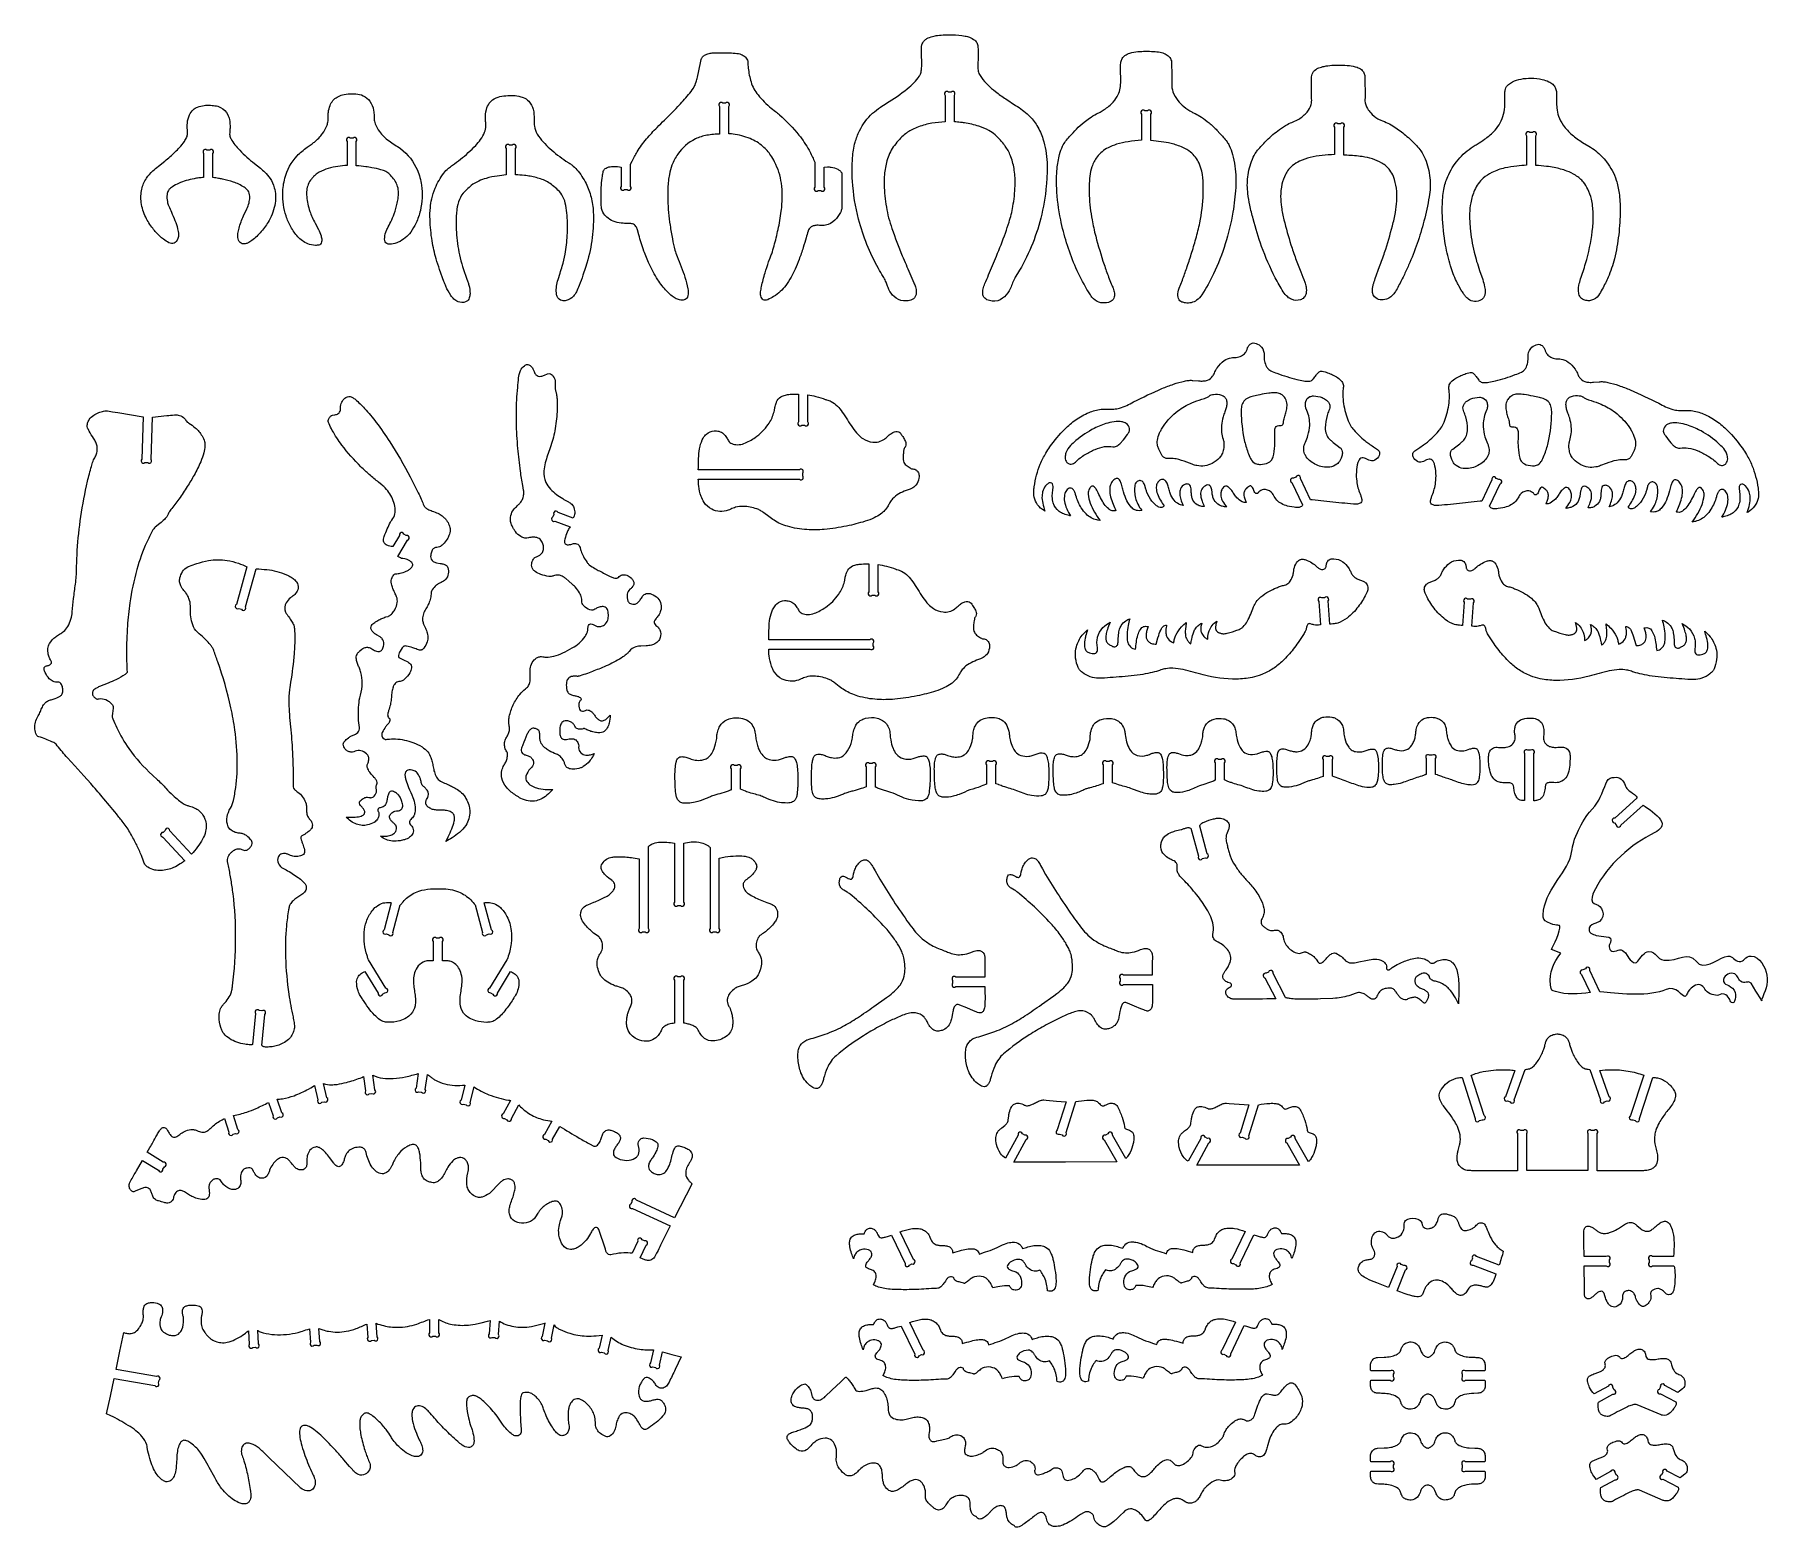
# Model space of a CAD drawing. Header units: centimetres. Extents: x -10.7 to 10.9, y -7.9 to 10.7.
import ezdxf

# ---------------------------------------------------------------- set-up
doc = ezdxf.new("R2010")
doc.units = ezdxf.units.CM
doc.header["$MEASUREMENT"] = 0
doc.layers.add('Capa 1', color=7, linetype='Continuous')

msp = doc.modelspace()

# ---------------------------------------------------------------- linework, layer by layer
at = {"layer": 'Capa 1', "color": 250, "lineweight": 18}
for points, knots in [([(0.66636, 9.63165), (0.61108, 9.62808), (0.55598, 9.62183), (0.50129, 9.61294), (0.50129, 9.61294), (0.44423, 9.60366), (0.38822, 9.58901), (0.33393, 9.56913), (0.33393, 9.56913), (0.30843, 9.5598), (0.28349, 9.54897), (0.25927, 9.53669), (0.25927, 9.53669), (0.21768, 9.51559), (0.17898, 9.48927), (0.1441, 9.45832), (0.1441, 9.45832), (0.1222, 9.43887), (0.10156, 9.41808), (0.08231, 9.39603), (0.08231, 9.39603), (0.06049, 9.37106), (0.04008, 9.34491), (0.02119, 9.31766), (0.02119, 9.31766), (-0.01519, 9.2652), (-0.04236, 9.20692), (-0.05916, 9.14531), (-0.05916, 9.14531), (-0.07439, 9.08941), (-0.08437, 9.03221), (-0.08893, 8.97445), (-0.08893, 8.97445), (-0.0923, 8.93212), (-0.09346, 8.88964), (-0.09242, 8.84717), (-0.09242, 8.84717), (-0.09014, 8.7539), (-0.08119, 8.66094), (-0.06564, 8.56896), (-0.06564, 8.56896), (-0.05029, 8.47832), (-0.02718, 8.3892), (0.00345, 8.30252), (0.00345, 8.30252), (0.04385, 8.18824), (0.08717, 8.075), (0.13338, 7.96293), (0.13338, 7.96293), (0.16373, 7.88935), (0.19508, 7.8162), (0.22744, 7.74347), (0.22744, 7.74347), (0.24487, 7.70432), (0.26158, 7.66484), (0.27757, 7.62509), (0.27757, 7.62509), (0.28431, 7.60835), (0.29061, 7.59147), (0.2965, 7.57443), (0.2965, 7.57443), (0.30335, 7.55459), (0.30706, 7.53381), (0.30753, 7.51285), (0.30753, 7.51285), (0.30784, 7.49869), (0.30579, 7.48456), (0.3015, 7.47107), (0.3015, 7.47107), (0.29426, 7.44834), (0.27845, 7.42934), (0.25743, 7.41806), (0.25743, 7.41806), (0.24694, 7.41245), (0.23577, 7.40818), (0.22421, 7.40535), (0.22421, 7.40535), (0.19887, 7.39918), (0.17266, 7.39753), (0.14675, 7.40046), (0.14675, 7.40046), (0.10404, 7.40531), (0.06401, 7.42378), (0.0326, 7.45311), (0.0326, 7.45311), (0.00522, 7.47868), (-0.01724, 7.50909), (-0.03361, 7.54278), (-0.03361, 7.54278), (-0.04187, 7.55975), (-0.04878, 7.57734), (-0.05428, 7.5954), (-0.05428, 7.5954), (-0.05978, 7.61344), (-0.06661, 7.63107), (-0.07471, 7.64811), (-0.07471, 7.64811), (-0.0838, 7.66726), (-0.09398, 7.68588), (-0.10518, 7.70389), (-0.10518, 7.70389), (-0.12596, 7.73729), (-0.14596, 7.77118), (-0.16515, 7.80553), (-0.16515, 7.80553), (-0.27266, 7.99794), (-0.35526, 8.20331), (-0.41089, 8.41657), (-0.41089, 8.41657), (-0.4516, 8.57263), (-0.47735, 8.73222), (-0.48778, 8.89315), (-0.48778, 8.89315), (-0.49404, 8.98961), (-0.49385, 9.08639), (-0.48722, 9.18283), (-0.48722, 9.18283), (-0.48275, 9.24803), (-0.47185, 9.31263), (-0.45465, 9.3757), (-0.45465, 9.3757), (-0.4412, 9.42506), (-0.4231, 9.47307), (-0.40057, 9.51902), (-0.40057, 9.51902), (-0.36016, 9.60153), (-0.30448, 9.67567), (-0.23653, 9.73748), (-0.23653, 9.73748), (-0.20631, 9.76499), (-0.17406, 9.79016), (-0.14004, 9.81281), (-0.14004, 9.81281), (-0.11446, 9.82984), (-0.08856, 9.8464), (-0.06233, 9.86244), (-0.06233, 9.86244), (0.02689, 9.91708), (0.11261, 9.97723), (0.19431, 10.0426), (0.19431, 10.0426), (0.22492, 10.06709), (0.25398, 10.09344), (0.28136, 10.12148), (0.28136, 10.12148), (0.30426, 10.14492), (0.32502, 10.17035), (0.34343, 10.19745), (0.34343, 10.19745), (0.35157, 10.20943), (0.35817, 10.22238), (0.36308, 10.23599), (0.36308, 10.23599), (0.36646, 10.24536), (0.36886, 10.25503), (0.37024, 10.26489), (0.37024, 10.26489), (0.37274, 10.28278), (0.37423, 10.30079), (0.37468, 10.31884), (0.37468, 10.31884), (0.37536, 10.34573), (0.3753, 10.37261), (0.37451, 10.3995), (0.37451, 10.3995), (0.37304, 10.4494), (0.37257, 10.49934), (0.3731, 10.54926), (0.3731, 10.54926), (0.37324, 10.56248), (0.37474, 10.57563), (0.37757, 10.58854), (0.37757, 10.58854), (0.38195, 10.6086), (0.39191, 10.62702), (0.40629, 10.6417), (0.40629, 10.6417), (0.41611, 10.65172), (0.42731, 10.6603), (0.43956, 10.66719), (0.43956, 10.66719), (0.46182, 10.67972), (0.48565, 10.68931), (0.51038, 10.6957), (0.51038, 10.6957), (0.53076, 10.70097), (0.55147, 10.70477), (0.57238, 10.70709), (0.57238, 10.70709), (0.63363, 10.71389), (0.69524, 10.71678), (0.75683, 10.71575), (0.75683, 10.71575), (0.8103, 10.71487), (0.86362, 10.70946), (0.91618, 10.6996), (0.91618, 10.6996), (0.93475, 10.69611), (0.953, 10.69096), (0.97067, 10.68421), (0.97067, 10.68421), (0.99396, 10.6753), (1.01571, 10.66272), (1.03505, 10.64698), (1.03505, 10.64698), (1.04852, 10.63598), (1.05928, 10.62201), (1.06646, 10.60616), (1.06646, 10.60616), (1.06973, 10.59894), (1.07198, 10.59128), (1.07313, 10.58342), (1.07313, 10.58342), (1.07583, 10.56507), (1.07742, 10.54655), (1.07791, 10.52801), (1.07791, 10.52801), (1.07844, 10.50788), (1.07857, 10.48775), (1.07831, 10.46761), (1.07831, 10.46761), (1.07772, 10.42477), (1.07674, 10.38191), (1.07535, 10.33908), (1.07535, 10.33908), (1.07482, 10.32295), (1.07488, 10.30682), (1.07552, 10.29071), (1.07552, 10.29071), (1.07628, 10.27118), (1.08081, 10.25197), (1.08888, 10.23416), (1.08888, 10.23416), (1.09684, 10.21651), (1.10669, 10.1998), (1.11825, 10.18427), (1.11825, 10.18427), (1.14338, 10.15053), (1.17115, 10.11884), (1.20132, 10.08952), (1.20132, 10.08952), (1.23082, 10.06084), (1.26185, 10.0338), (1.29426, 10.00847), (1.29426, 10.00847), (1.33594, 9.97589), (1.37898, 9.94509), (1.42325, 9.91612)], [0, 0, 0, 0, 0.01587302, 0.01587302, 0.01587302, 0.01587302, 0.03174603, 0.03174603, 0.03174603, 0.03174603, 0.04761905, 0.04761905, 0.04761905, 0.04761905, 0.06349206, 0.06349206, 0.06349206, 0.06349206, 0.07936508, 0.07936508, 0.07936508, 0.07936508, 0.0952381, 0.0952381, 0.0952381, 0.0952381, 0.11111111, 0.11111111, 0.11111111, 0.11111111, 0.12698413, 0.12698413, 0.12698413, 0.12698413, 0.14285714, 0.14285714, 0.14285714, 0.14285714, 0.15873016, 0.15873016, 0.15873016, 0.15873016, 0.17460317, 0.17460317, 0.17460317, 0.17460317, 0.19047619, 0.19047619, 0.19047619, 0.19047619, 0.20634921, 0.20634921, 0.20634921, 0.20634921, 0.22222222, 0.22222222, 0.22222222, 0.22222222, 0.23809524, 0.23809524, 0.23809524, 0.23809524, 0.25396825, 0.25396825, 0.25396825, 0.25396825, 0.26984127, 0.26984127, 0.26984127, 0.26984127, 0.28571429, 0.28571429, 0.28571429, 0.28571429, 0.3015873, 0.3015873, 0.3015873, 0.3015873, 0.31746032, 0.31746032, 0.31746032, 0.31746032, 0.33333333, 0.33333333, 0.33333333, 0.33333333, 0.34920635, 0.34920635, 0.34920635, 0.34920635, 0.36507937, 0.36507937, 0.36507937, 0.36507937, 0.38095238, 0.38095238, 0.38095238, 0.38095238, 0.3968254, 0.3968254, 0.3968254, 0.3968254, 0.41269841, 0.41269841, 0.41269841, 0.41269841, 0.42857143, 0.42857143, 0.42857143, 0.42857143, 0.44444444, 0.44444444, 0.44444444, 0.44444444, 0.46031746, 0.46031746, 0.46031746, 0.46031746, 0.47619048, 0.47619048, 0.47619048, 0.47619048, 0.49206349, 0.49206349, 0.49206349, 0.49206349, 0.50793651, 0.50793651, 0.50793651, 0.50793651, 0.52380952, 0.52380952, 0.52380952, 0.52380952, 0.53968254, 0.53968254, 0.53968254, 0.53968254, 0.55555556, 0.55555556, 0.55555556, 0.55555556, 0.57142857, 0.57142857, 0.57142857, 0.57142857, 0.58730159, 0.58730159, 0.58730159, 0.58730159, 0.6031746, 0.6031746, 0.6031746, 0.6031746, 0.61904762, 0.61904762, 0.61904762, 0.61904762, 0.63492063, 0.63492063, 0.63492063, 0.63492063, 0.65079365, 0.65079365, 0.65079365, 0.65079365, 0.66666667, 0.66666667, 0.66666667, 0.66666667, 0.68253968, 0.68253968, 0.68253968, 0.68253968, 0.6984127, 0.6984127, 0.6984127, 0.6984127, 0.71428571, 0.71428571, 0.71428571, 0.71428571, 0.73015873, 0.73015873, 0.73015873, 0.73015873, 0.74603175, 0.74603175, 0.74603175, 0.74603175, 0.76190476, 0.76190476, 0.76190476, 0.76190476, 0.77777778, 0.77777778, 0.77777778, 0.77777778, 0.79365079, 0.79365079, 0.79365079, 0.79365079, 0.80952381, 0.80952381, 0.80952381, 0.80952381, 0.82539683, 0.82539683, 0.82539683, 0.82539683, 0.84126984, 0.84126984, 0.84126984, 0.84126984, 0.85714286, 0.85714286, 0.85714286, 0.85714286, 0.87301587, 0.87301587, 0.87301587, 0.87301587, 0.88888889, 0.88888889, 0.88888889, 0.88888889, 0.9047619, 0.9047619, 0.9047619, 0.9047619, 0.92063492, 0.92063492, 0.92063492, 0.92063492, 0.93650794, 0.93650794, 0.93650794, 0.93650794, 0.95238095, 0.95238095, 0.95238095, 0.95238095, 0.96825397, 0.96825397, 0.96825397, 0.96825397, 1, 1, 1, 1]), ([(-2.4206, 10.1859), (-2.4206, 10.1859), (-2.38157, 10.36473), (-2.38157, 10.36473), (-2.38157, 10.36473), (-2.38157, 10.36473), (-2.37183, 10.40626), (-2.37183, 10.40626), (-2.37183, 10.40626), (-2.37183, 10.40626), (-2.36771, 10.41989), (-2.36771, 10.41989)], [0, 0, 0, 0, 0.25, 0.25, 0.25, 0.25, 0.5, 0.5, 0.5, 0.5, 1, 1, 1, 1]), ([(-2.36771, 10.41989), (-2.36623, 10.42399), (-2.36427, 10.42787), (-2.36185, 10.43149), (-2.36185, 10.43149), (-2.35406, 10.44307), (-2.34374, 10.45277), (-2.33169, 10.45983), (-2.33169, 10.45983), (-2.31388, 10.47028), (-2.29457, 10.478), (-2.27447, 10.48273), (-2.27447, 10.48273), (-2.25708, 10.4868), (-2.23935, 10.48922), (-2.22151, 10.48997), (-2.22151, 10.48997), (-2.1545, 10.49275), (-2.08741, 10.49301), (-2.02037, 10.49077), (-2.02037, 10.49077), (-1.98928, 10.48974), (-1.95824, 10.48727), (-1.92738, 10.48341), (-1.92738, 10.48341), (-1.90436, 10.48055), (-1.88194, 10.47402), (-1.86099, 10.4641), (-1.86099, 10.4641), (-1.84612, 10.45708), (-1.83256, 10.4476), (-1.82084, 10.43606), (-1.82084, 10.43606), (-1.80732, 10.42277), (-1.79797, 10.40581), (-1.79389, 10.38729), (-1.79389, 10.38729), (-1.79266, 10.38167), (-1.79198, 10.37593), (-1.79187, 10.37017), (-1.79187, 10.37017), (-1.79145, 10.34718), (-1.78994, 10.32422), (-1.78734, 10.30137), (-1.78734, 10.30137), (-1.78064, 10.24247), (-1.76871, 10.1843), (-1.7517, 10.12753), (-1.7517, 10.12753), (-1.74284, 10.09802), (-1.73096, 10.06951), (-1.71622, 10.04247), (-1.71622, 10.04247), (-1.70157, 10.01561), (-1.68447, 9.99015), (-1.66512, 9.96643), (-1.66512, 9.96643), (-1.61561, 9.90571), (-1.56014, 9.85013), (-1.49951, 9.8005)], [0, 0, 0, 0, 0.0625, 0.0625, 0.0625, 0.0625, 0.125, 0.125, 0.125, 0.125, 0.1875, 0.1875, 0.1875, 0.1875, 0.25, 0.25, 0.25, 0.25, 0.3125, 0.3125, 0.3125, 0.3125, 0.375, 0.375, 0.375, 0.375, 0.4375, 0.4375, 0.4375, 0.4375, 0.5, 0.5, 0.5, 0.5, 0.5625, 0.5625, 0.5625, 0.5625, 0.625, 0.625, 0.625, 0.625, 0.6875, 0.6875, 0.6875, 0.6875, 0.75, 0.75, 0.75, 0.75, 0.8125, 0.8125, 0.8125, 0.8125, 0.875, 0.875, 0.875, 0.875, 1, 1, 1, 1]), ([(2.59947, 9.7535), (2.61631, 9.76264), (2.63276, 9.77251), (2.64876, 9.78308), (2.64876, 9.78308), (2.68984, 9.81023), (2.72762, 9.84206), (2.76131, 9.87796), (2.76131, 9.87796), (2.78682, 9.90512), (2.80795, 9.93606), (2.82397, 9.96969), (2.82397, 9.96969), (2.83624, 9.99542), (2.84458, 10.02283), (2.84876, 10.05105), (2.84876, 10.05105), (2.85299, 10.07976), (2.85524, 10.10872), (2.85551, 10.13773), (2.85551, 10.13773), (2.85569, 10.15894), (2.85541, 10.18014), (2.85467, 10.20132), (2.85467, 10.20132), (2.85329, 10.24065), (2.85269, 10.28002), (2.85289, 10.31939), (2.85289, 10.31939), (2.85299, 10.33793), (2.85448, 10.35644), (2.85734, 10.37474), (2.85734, 10.37474), (2.85986, 10.39086), (2.86551, 10.40634), (2.87397, 10.42029), (2.87397, 10.42029), (2.88263, 10.43454), (2.89413, 10.44688), (2.90773, 10.45654), (2.90773, 10.45654), (2.92627, 10.4697), (2.94666, 10.48002), (2.96821, 10.48718), (2.96821, 10.48718), (3.00008, 10.49773), (3.03317, 10.50426), (3.06667, 10.50657), (3.06667, 10.50657), (3.13256, 10.51111), (3.19867, 10.51147), (3.26459, 10.50764), (3.26459, 10.50764), (3.29148, 10.50607), (3.31828, 10.50304), (3.34484, 10.49856), (3.34484, 10.49856), (3.36766, 10.49471), (3.3898, 10.48754), (3.41054, 10.47727), (3.41054, 10.47727), (3.42698, 10.46912), (3.44199, 10.45833), (3.45496, 10.44534), (3.45496, 10.44534), (3.47015, 10.43011), (3.48085, 10.41098), (3.48589, 10.39007), (3.48589, 10.39007), (3.48679, 10.38635), (3.48733, 10.38257), (3.48751, 10.37876), (3.48751, 10.37876), (3.48859, 10.3559), (3.48931, 10.33303), (3.48966, 10.31013), (3.48966, 10.31013), (3.49043, 10.26011), (3.49088, 10.21008), (3.49101, 10.16004), (3.49101, 10.16004), (3.49105, 10.14147), (3.49077, 10.1229), (3.49016, 10.10434), (3.49016, 10.10434), (3.48904, 10.07032), (3.49458, 10.03641), (3.50645, 10.0045), (3.50645, 10.0045), (3.52087, 9.9658), (3.54135, 9.92967), (3.56717, 9.89744), (3.56717, 9.89744), (3.58982, 9.86918), (3.61533, 9.84335), (3.64329, 9.82037), (3.64329, 9.82037), (3.67364, 9.79543), (3.70629, 9.77346), (3.7408, 9.75476), (3.7408, 9.75476), (3.75473, 9.74721), (3.76878, 9.73992), (3.78295, 9.73288), (3.78295, 9.73288), (3.8093, 9.71982), (3.83494, 9.70535), (3.85974, 9.68953), (3.85974, 9.68953), (3.89364, 9.66793), (3.92607, 9.6441), (3.95681, 9.61822), (3.95681, 9.61822), (3.99115, 9.5893), (4.02375, 9.55836), (4.05441, 9.52559)], [0, 0, 0, 0, 0.03333333, 0.03333333, 0.03333333, 0.03333333, 0.06666667, 0.06666667, 0.06666667, 0.06666667, 0.1, 0.1, 0.1, 0.1, 0.13333333, 0.13333333, 0.13333333, 0.13333333, 0.16666667, 0.16666667, 0.16666667, 0.16666667, 0.2, 0.2, 0.2, 0.2, 0.23333333, 0.23333333, 0.23333333, 0.23333333, 0.26666667, 0.26666667, 0.26666667, 0.26666667, 0.3, 0.3, 0.3, 0.3, 0.33333333, 0.33333333, 0.33333333, 0.33333333, 0.36666667, 0.36666667, 0.36666667, 0.36666667, 0.4, 0.4, 0.4, 0.4, 0.43333333, 0.43333333, 0.43333333, 0.43333333, 0.46666667, 0.46666667, 0.46666667, 0.46666667, 0.5, 0.5, 0.5, 0.5, 0.53333333, 0.53333333, 0.53333333, 0.53333333, 0.56666667, 0.56666667, 0.56666667, 0.56666667, 0.6, 0.6, 0.6, 0.6, 0.63333333, 0.63333333, 0.63333333, 0.63333333, 0.66666667, 0.66666667, 0.66666667, 0.66666667, 0.7, 0.7, 0.7, 0.7, 0.73333333, 0.73333333, 0.73333333, 0.73333333, 0.76666667, 0.76666667, 0.76666667, 0.76666667, 0.8, 0.8, 0.8, 0.8, 0.83333333, 0.83333333, 0.83333333, 0.83333333, 0.86666667, 0.86666667, 0.86666667, 0.86666667, 0.9, 0.9, 0.9, 0.9, 0.93333333, 0.93333333, 0.93333333, 0.93333333, 1, 1, 1, 1]), ([(-3.20298, 9.19936), (-3.19309, 9.21833), (-3.18262, 9.23698), (-3.17158, 9.25531), (-3.17158, 9.25531), (-3.13697, 9.31283), (-3.09779, 9.36749), (-3.05443, 9.41876), (-3.05443, 9.41876), (-3.01263, 9.46818), (-2.96885, 9.51589), (-2.92319, 9.56179), (-2.92319, 9.56179), (-2.89302, 9.5921), (-2.86249, 9.62209), (-2.83164, 9.65172), (-2.83164, 9.65172), (-2.77433, 9.70676), (-2.71825, 9.76304), (-2.66341, 9.82055), (-2.66341, 9.82055), (-2.61743, 9.86877), (-2.57306, 9.91849), (-2.53036, 9.96965), (-2.53036, 9.96965), (-2.50842, 9.99595), (-2.4882, 10.02364), (-2.46982, 10.05254), (-2.46982, 10.05254), (-2.45496, 10.0759), (-2.44342, 10.1012), (-2.43551, 10.12774), (-2.43551, 10.12774), (-2.42978, 10.14692), (-2.42482, 10.16632), (-2.4206, 10.1859)], [0, 0, 0, 0, 0.1, 0.1, 0.1, 0.1, 0.2, 0.2, 0.2, 0.2, 0.3, 0.3, 0.3, 0.3, 0.4, 0.4, 0.4, 0.4, 0.5, 0.5, 0.5, 0.5, 0.6, 0.6, 0.6, 0.6, 0.7, 0.7, 0.7, 0.7, 0.8, 0.8, 0.8, 0.8, 1, 1, 1, 1]), ([(5.23256, 10.19115), (5.23311, 10.20291), (5.23579, 10.21449), (5.24042, 10.2253), (5.24042, 10.2253), (5.2502, 10.24807), (5.26588, 10.2678), (5.28585, 10.28247), (5.28585, 10.28247), (5.29717, 10.29077), (5.30957, 10.29749), (5.3227, 10.30244), (5.3227, 10.30244), (5.34516, 10.31091), (5.36827, 10.31757), (5.39179, 10.3224), (5.39179, 10.3224), (5.42238, 10.32865), (5.45335, 10.33285), (5.48449, 10.33496), (5.48449, 10.33496), (5.55779, 10.33992), (5.63139, 10.33877), (5.70449, 10.33152), (5.70449, 10.33152), (5.73698, 10.32829), (5.76901, 10.32138), (5.79993, 10.31092), (5.79993, 10.31092), (5.81954, 10.3043), (5.83779, 10.29416), (5.85378, 10.28103), (5.85378, 10.28103), (5.8669, 10.27025), (5.87771, 10.2569), (5.88551, 10.24181), (5.88551, 10.24181), (5.89307, 10.22716), (5.89749, 10.21109), (5.89845, 10.19463)], [0, 0, 0, 0, 0.09090909, 0.09090909, 0.09090909, 0.09090909, 0.18181818, 0.18181818, 0.18181818, 0.18181818, 0.27272727, 0.27272727, 0.27272727, 0.27272727, 0.36363636, 0.36363636, 0.36363636, 0.36363636, 0.45454545, 0.45454545, 0.45454545, 0.45454545, 0.54545455, 0.54545455, 0.54545455, 0.54545455, 0.63636364, 0.63636364, 0.63636364, 0.63636364, 0.72727273, 0.72727273, 0.72727273, 0.72727273, 0.81818182, 0.81818182, 0.81818182, 0.81818182, 1, 1, 1, 1]), ([(5.23454, 9.91892), (5.23454, 9.91892), (5.23424, 9.92223), (5.23424, 9.92223), (5.23424, 9.92223), (5.23424, 9.92223), (5.23396, 9.92555), (5.23396, 9.92555), (5.23396, 9.92555), (5.23396, 9.92555), (5.23256, 10.19115), (5.23256, 10.19115)], [0, 0, 0, 0, 0.25, 0.25, 0.25, 0.25, 0.5, 0.5, 0.5, 0.5, 1, 1, 1, 1]), ([(5.89845, 10.19463), (5.89845, 10.19463), (5.89985, 9.92902), (5.89985, 9.92902), (5.89985, 9.92902), (5.89985, 9.92902), (5.89881, 9.90886), (5.89881, 9.90886)], [0, 0, 0, 0, 0.33333333, 0.33333333, 0.33333333, 0.33333333, 1, 1, 1, 1]), ([(7.06895, 7.58967), (7.05862, 7.60771), (7.04889, 7.62611), (7.0398, 7.64478), (7.0398, 7.64478), (7.00963, 7.70673), (6.98441, 7.77096), (6.96434, 7.83685), (6.96434, 7.83685), (6.93877, 7.92093), (6.91842, 8.00649), (6.9034, 8.09307), (6.9034, 8.09307), (6.88204, 8.21619), (6.86872, 8.34056), (6.86347, 8.46541), (6.86347, 8.46541), (6.86039, 8.5388), (6.86208, 8.61232), (6.86849, 8.6855), (6.86849, 8.6855), (6.87152, 8.72003), (6.87611, 8.75438), (6.88227, 8.78849), (6.88227, 8.78849), (6.89217, 8.84346), (6.90822, 8.89716), (6.93009, 8.94856), (6.93009, 8.94856), (6.96249, 9.02472), (7.00625, 9.09558), (7.05982, 9.15868), (7.05982, 9.15868), (7.11408, 9.22258), (7.17758, 9.27805), (7.2482, 9.32322), (7.2482, 9.32322), (7.26456, 9.33369), (7.2811, 9.3439), (7.29779, 9.35386), (7.29779, 9.35386), (7.32878, 9.37234), (7.35899, 9.39216), (7.38829, 9.41322), (7.38829, 9.41322), (7.42819, 9.44192), (7.46568, 9.47379), (7.50041, 9.50854), (7.50041, 9.50854), (7.52647, 9.5346), (7.54961, 9.56342), (7.56945, 9.59447), (7.56945, 9.59447), (7.5901, 9.62682), (7.60653, 9.6617), (7.61829, 9.69823), (7.61829, 9.69823), (7.63061, 9.7364), (7.63817, 9.77593), (7.64083, 9.81594), (7.64083, 9.81594), (7.64341, 9.85469), (7.64341, 9.89357), (7.64083, 9.93231), (7.64083, 9.93231), (7.63945, 9.95318), (7.6396, 9.97412), (7.64127, 9.99497), (7.64127, 9.99497), (7.64248, 10.01003), (7.64529, 10.02492), (7.6496, 10.0394), (7.6496, 10.0394), (7.65635, 10.06193), (7.66945, 10.08206), (7.68734, 10.09733), (7.68734, 10.09733), (7.70221, 10.11002), (7.71876, 10.12061), (7.7365, 10.1288), (7.7365, 10.1288), (7.77068, 10.14456), (7.8066, 10.15626), (7.84353, 10.16364), (7.84353, 10.16364), (7.88503, 10.17194), (7.92731, 10.17573), (7.96964, 10.17492), (7.96964, 10.17492), (8.0165, 10.17406), (8.06315, 10.16861), (8.10895, 10.15867), (8.10895, 10.15867), (8.13705, 10.15257), (8.16442, 10.14341), (8.19055, 10.13137), (8.19055, 10.13137), (8.20844, 10.12313), (8.2249, 10.11206), (8.23929, 10.09859), (8.23929, 10.09859), (8.2518, 10.0869), (8.2621, 10.07304), (8.26971, 10.05769), (8.26971, 10.05769), (8.27754, 10.04186), (8.28258, 10.02479), (8.28455, 10.00724), (8.28455, 10.00724), (8.28617, 9.993), (8.28703, 9.97868), (8.28715, 9.96437), (8.28715, 9.96437), (8.28738, 9.93705), (8.28742, 9.90973), (8.28727, 9.88243), (8.28727, 9.88243), (8.28714, 9.85617), (8.28787, 9.8299), (8.28949, 9.8037), (8.28949, 9.8037), (8.29159, 9.76942), (8.29844, 9.73562), (8.30984, 9.70324), (8.30984, 9.70324), (8.32408, 9.66283), (8.34413, 9.62473), (8.36939, 9.59012), (8.36939, 9.59012), (8.40214, 9.5453), (8.43979, 9.5043), (8.48169, 9.46789), (8.48169, 9.46789), (8.50115, 9.451), (8.52136, 9.43502), (8.5423, 9.42), (8.5423, 9.42), (8.5646, 9.40402), (8.58758, 9.38902), (8.61119, 9.37505)], [0, 0, 0, 0, 0.02777778, 0.02777778, 0.02777778, 0.02777778, 0.05555556, 0.05555556, 0.05555556, 0.05555556, 0.08333333, 0.08333333, 0.08333333, 0.08333333, 0.11111111, 0.11111111, 0.11111111, 0.11111111, 0.13888889, 0.13888889, 0.13888889, 0.13888889, 0.16666667, 0.16666667, 0.16666667, 0.16666667, 0.19444444, 0.19444444, 0.19444444, 0.19444444, 0.22222222, 0.22222222, 0.22222222, 0.22222222, 0.25, 0.25, 0.25, 0.25, 0.27777778, 0.27777778, 0.27777778, 0.27777778, 0.30555556, 0.30555556, 0.30555556, 0.30555556, 0.33333333, 0.33333333, 0.33333333, 0.33333333, 0.36111111, 0.36111111, 0.36111111, 0.36111111, 0.38888889, 0.38888889, 0.38888889, 0.38888889, 0.41666667, 0.41666667, 0.41666667, 0.41666667, 0.44444444, 0.44444444, 0.44444444, 0.44444444, 0.47222222, 0.47222222, 0.47222222, 0.47222222, 0.5, 0.5, 0.5, 0.5, 0.52777778, 0.52777778, 0.52777778, 0.52777778, 0.55555556, 0.55555556, 0.55555556, 0.55555556, 0.58333333, 0.58333333, 0.58333333, 0.58333333, 0.61111111, 0.61111111, 0.61111111, 0.61111111, 0.63888889, 0.63888889, 0.63888889, 0.63888889, 0.66666667, 0.66666667, 0.66666667, 0.66666667, 0.69444444, 0.69444444, 0.69444444, 0.69444444, 0.72222222, 0.72222222, 0.72222222, 0.72222222, 0.75, 0.75, 0.75, 0.75, 0.77777778, 0.77777778, 0.77777778, 0.77777778, 0.80555556, 0.80555556, 0.80555556, 0.80555556, 0.83333333, 0.83333333, 0.83333333, 0.83333333, 0.86111111, 0.86111111, 0.86111111, 0.86111111, 0.88888889, 0.88888889, 0.88888889, 0.88888889, 0.91666667, 0.91666667, 0.91666667, 0.91666667, 0.94444444, 0.94444444, 0.94444444, 0.94444444, 1, 1, 1, 1]), ([(-7.23241, 9.34999), (-7.21907, 9.35926), (-7.20613, 9.36908), (-7.19359, 9.37941), (-7.19359, 9.37941), (-7.15587, 9.41047), (-7.12176, 9.44563), (-7.09187, 9.48426), (-7.09187, 9.48426), (-7.06943, 9.51327), (-7.05145, 9.54546), (-7.03855, 9.57977), (-7.03855, 9.57977), (-7.033, 9.59449), (-7.02857, 9.60958), (-7.02525, 9.62495), (-7.02525, 9.62495), (-7.02276, 9.63655), (-7.02139, 9.64836), (-7.02119, 9.66023), (-7.02119, 9.66023), (-7.02095, 9.67526), (-7.02093, 9.69031), (-7.02113, 9.70537), (-7.02113, 9.70537), (-7.02133, 9.72042), (-7.02059, 9.73548), (-7.01889, 9.75044), (-7.01889, 9.75044), (-7.01557, 9.77965), (-7.00848, 9.80831), (-6.99778, 9.8357), (-6.99778, 9.8357), (-6.98067, 9.87948), (-6.94921, 9.91617), (-6.90856, 9.93973), (-6.90856, 9.93973), (-6.88824, 9.95151), (-6.86637, 9.9604), (-6.84358, 9.96614), (-6.84358, 9.96614), (-6.81289, 9.97386), (-6.78146, 9.97838), (-6.74983, 9.97966), (-6.74983, 9.97966), (-6.72572, 9.98063), (-6.70159, 9.98047), (-6.67751, 9.97922), (-6.67751, 9.97922), (-6.64582, 9.97758), (-6.61473, 9.9699), (-6.58593, 9.9566), (-6.58593, 9.9566), (-6.55269, 9.94127), (-6.52402, 9.91752), (-6.50274, 9.88774), (-6.50274, 9.88774), (-6.47847, 9.85373), (-6.4622, 9.81466), (-6.45515, 9.77348), (-6.45515, 9.77348), (-6.45132, 9.75109), (-6.44957, 9.7284), (-6.44993, 9.70567), (-6.44993, 9.70567), (-6.45011, 9.69346), (-6.44981, 9.68124), (-6.44903, 9.66906), (-6.44903, 9.66906), (-6.4477, 9.64818), (-6.44328, 9.62764), (-6.43594, 9.60806), (-6.43594, 9.60806), (-6.42284, 9.57321), (-6.40494, 9.54037), (-6.38276, 9.51045), (-6.38276, 9.51045), (-6.36633, 9.48828), (-6.34817, 9.46744), (-6.32848, 9.4481), (-6.32848, 9.4481), (-6.30812, 9.42813), (-6.28628, 9.40972), (-6.26312, 9.39306)], [0, 0, 0, 0, 0.04545455, 0.04545455, 0.04545455, 0.04545455, 0.09090909, 0.09090909, 0.09090909, 0.09090909, 0.13636364, 0.13636364, 0.13636364, 0.13636364, 0.18181818, 0.18181818, 0.18181818, 0.18181818, 0.22727273, 0.22727273, 0.22727273, 0.22727273, 0.27272727, 0.27272727, 0.27272727, 0.27272727, 0.31818182, 0.31818182, 0.31818182, 0.31818182, 0.36363636, 0.36363636, 0.36363636, 0.36363636, 0.40909091, 0.40909091, 0.40909091, 0.40909091, 0.45454545, 0.45454545, 0.45454545, 0.45454545, 0.5, 0.5, 0.5, 0.5, 0.54545455, 0.54545455, 0.54545455, 0.54545455, 0.59090909, 0.59090909, 0.59090909, 0.59090909, 0.63636364, 0.63636364, 0.63636364, 0.63636364, 0.68181818, 0.68181818, 0.68181818, 0.68181818, 0.72727273, 0.72727273, 0.72727273, 0.72727273, 0.77272727, 0.77272727, 0.77272727, 0.77272727, 0.81818182, 0.81818182, 0.81818182, 0.81818182, 0.86363636, 0.86363636, 0.86363636, 0.86363636, 0.90909091, 0.90909091, 0.90909091, 0.90909091, 1, 1, 1, 1]), ([(-5.63241, 7.79172), (-5.64808, 7.8354), (-5.66253, 7.87953), (-5.67572, 7.92403), (-5.67572, 7.92403), (-5.69751, 7.99745), (-5.71448, 8.07221), (-5.72651, 8.14784), (-5.72651, 8.14784), (-5.74063, 8.23665), (-5.74936, 8.32627), (-5.7526, 8.41614), (-5.7526, 8.41614), (-5.75439, 8.46529), (-5.75289, 8.51451), (-5.74816, 8.56345), (-5.74816, 8.56345), (-5.74467, 8.59932), (-5.73896, 8.63496), (-5.73104, 8.67013), (-5.73104, 8.67013), (-5.72058, 8.71659), (-5.70607, 8.76206), (-5.68769, 8.80598), (-5.68769, 8.80598), (-5.66006, 8.87205), (-5.62425, 8.9344), (-5.58109, 8.99155), (-5.58109, 8.99155), (-5.56431, 9.01378), (-5.54498, 9.034), (-5.52352, 9.05176), (-5.52352, 9.05176), (-5.50662, 9.06577), (-5.48921, 9.07915), (-5.47132, 9.09189), (-5.47132, 9.09189), (-5.43811, 9.11554), (-5.40543, 9.13991), (-5.37327, 9.16495), (-5.37327, 9.16495), (-5.30588, 9.21749), (-5.24246, 9.2749), (-5.1835, 9.33675), (-5.1835, 9.33675), (-5.16149, 9.35982), (-5.14119, 9.38447), (-5.12276, 9.41048), (-5.12276, 9.41048), (-5.10247, 9.4391), (-5.08565, 9.47001), (-5.07261, 9.50259), (-5.07261, 9.50259), (-5.06293, 9.52678), (-5.05718, 9.55237), (-5.05559, 9.57838), (-5.05559, 9.57838), (-5.05497, 9.58853), (-5.0553, 9.5987), (-5.05661, 9.60878), (-5.05661, 9.60878), (-5.059, 9.62745), (-5.06063, 9.64622), (-5.06151, 9.66502), (-5.06151, 9.66502), (-5.06335, 9.70518), (-5.05946, 9.7454), (-5.04993, 9.78445), (-5.04993, 9.78445), (-5.04303, 9.81275), (-5.03056, 9.8394), (-5.01327, 9.86285), (-5.01327, 9.86285), (-4.99088, 9.8932), (-4.96077, 9.91703), (-4.92607, 9.93187), (-4.92607, 9.93187), (-4.89678, 9.94439), (-4.86563, 9.95211), (-4.83387, 9.95472), (-4.83387, 9.95472), (-4.80093, 9.95743), (-4.7679, 9.95887), (-4.73485, 9.95905), (-4.73485, 9.95905), (-4.70533, 9.9592), (-4.67586, 9.95652), (-4.64685, 9.95103), (-4.64685, 9.95103), (-4.62819, 9.94751), (-4.60984, 9.94237), (-4.59206, 9.93567), (-4.59206, 9.93567), (-4.56473, 9.92539), (-4.54029, 9.90864), (-4.52085, 9.88686), (-4.52085, 9.88686), (-4.49552, 9.85849), (-4.47732, 9.82448), (-4.46777, 9.78767), (-4.46777, 9.78767), (-4.46197, 9.76528), (-4.45841, 9.74237), (-4.45714, 9.71927), (-4.45714, 9.71927), (-4.45584, 9.69551), (-4.4555, 9.67169), (-4.45617, 9.6479), (-4.45617, 9.6479), (-4.45683, 9.62407), (-4.45543, 9.60021), (-4.45199, 9.57662), (-4.45199, 9.57662), (-4.44685, 9.54141), (-4.43434, 9.50769), (-4.41527, 9.47766), (-4.41527, 9.47766), (-4.39362, 9.4436), (-4.36927, 9.41134), (-4.34244, 9.38121), (-4.34244, 9.38121), (-4.31617, 9.35174), (-4.28833, 9.32371), (-4.25901, 9.29727), (-4.25901, 9.29727), (-4.19631, 9.24067), (-4.12926, 9.1891), (-4.05845, 9.14306)], [0, 0, 0, 0, 0.03030303, 0.03030303, 0.03030303, 0.03030303, 0.06060606, 0.06060606, 0.06060606, 0.06060606, 0.09090909, 0.09090909, 0.09090909, 0.09090909, 0.12121212, 0.12121212, 0.12121212, 0.12121212, 0.15151515, 0.15151515, 0.15151515, 0.15151515, 0.18181818, 0.18181818, 0.18181818, 0.18181818, 0.21212121, 0.21212121, 0.21212121, 0.21212121, 0.24242424, 0.24242424, 0.24242424, 0.24242424, 0.27272727, 0.27272727, 0.27272727, 0.27272727, 0.3030303, 0.3030303, 0.3030303, 0.3030303, 0.33333333, 0.33333333, 0.33333333, 0.33333333, 0.36363636, 0.36363636, 0.36363636, 0.36363636, 0.39393939, 0.39393939, 0.39393939, 0.39393939, 0.42424242, 0.42424242, 0.42424242, 0.42424242, 0.45454545, 0.45454545, 0.45454545, 0.45454545, 0.48484848, 0.48484848, 0.48484848, 0.48484848, 0.51515152, 0.51515152, 0.51515152, 0.51515152, 0.54545455, 0.54545455, 0.54545455, 0.54545455, 0.57575758, 0.57575758, 0.57575758, 0.57575758, 0.60606061, 0.60606061, 0.60606061, 0.60606061, 0.63636364, 0.63636364, 0.63636364, 0.63636364, 0.66666667, 0.66666667, 0.66666667, 0.66666667, 0.6969697, 0.6969697, 0.6969697, 0.6969697, 0.72727273, 0.72727273, 0.72727273, 0.72727273, 0.75757576, 0.75757576, 0.75757576, 0.75757576, 0.78787879, 0.78787879, 0.78787879, 0.78787879, 0.81818182, 0.81818182, 0.81818182, 0.81818182, 0.84848485, 0.84848485, 0.84848485, 0.84848485, 0.87878788, 0.87878788, 0.87878788, 0.87878788, 0.90909091, 0.90909091, 0.90909091, 0.90909091, 0.93939394, 0.93939394, 0.93939394, 0.93939394, 1, 1, 1, 1]), ([(0.70733, 10.00205), (0.70002, 10.00937), (0.68935, 10.01222), (0.67935, 10.00955), (0.67935, 10.00955), (0.66937, 10.00686), (0.66156, 9.99905), (0.65889, 9.98906), (0.65889, 9.98906), (0.6562, 9.97908), (0.65905, 9.9684), (0.66637, 9.9611)], [0, 0, 0, 0, 0.25, 0.25, 0.25, 0.25, 0.5, 0.5, 0.5, 0.5, 1, 1, 1, 1]), ([(0.78222, 9.9611), (0.78953, 9.9684), (0.79238, 9.97908), (0.78971, 9.98906), (0.78971, 9.98906), (0.78702, 9.99905), (0.77922, 10.00686), (0.76922, 10.00955), (0.76922, 10.00955), (0.75924, 10.01222), (0.74858, 10.00937), (0.74126, 10.00205)], [0, 0, 0, 0, 0.25, 0.25, 0.25, 0.25, 0.5, 0.5, 0.5, 0.5, 1, 1, 1, 1]), ([(-9.05785, 9.14231), (-9.03529, 9.16052), (-9.0131, 9.17917), (-8.9913, 9.19827), (-8.9913, 9.19827), (-8.95003, 9.23443), (-8.91041, 9.27242), (-8.87259, 9.31215), (-8.87259, 9.31215), (-8.85113, 9.33467), (-8.83149, 9.35888), (-8.81389, 9.38453), (-8.81389, 9.38453), (-8.80294, 9.40049), (-8.79337, 9.41738), (-8.7853, 9.43498), (-8.7853, 9.43498), (-8.77809, 9.45072), (-8.77443, 9.46788), (-8.77458, 9.48521), (-8.77458, 9.48521), (-8.77471, 9.50047), (-8.77538, 9.51572), (-8.77658, 9.53094), (-8.77658, 9.53094), (-8.77882, 9.55924), (-8.77865, 9.58767), (-8.77608, 9.61593), (-8.77608, 9.61593), (-8.77289, 9.65068), (-8.76409, 9.68467), (-8.75, 9.71657), (-8.75, 9.71657), (-8.73903, 9.74136), (-8.72298, 9.76354), (-8.70285, 9.78169), (-8.70285, 9.78169), (-8.68723, 9.79576), (-8.66922, 9.80691), (-8.64967, 9.81465), (-8.64967, 9.81465), (-8.62326, 9.82507), (-8.59559, 9.83199), (-8.56738, 9.8352), (-8.56738, 9.8352), (-8.5469, 9.83752), (-8.5263, 9.83848), (-8.50569, 9.83805), (-8.50569, 9.83805), (-8.48122, 9.83755), (-8.45682, 9.83565), (-8.43257, 9.83238), (-8.43257, 9.83238), (-8.4082, 9.8291), (-8.38454, 9.82186), (-8.3625, 9.81096), (-8.3625, 9.81096), (-8.32312, 9.79144), (-8.29143, 9.75933), (-8.27244, 9.7197), (-8.27244, 9.7197), (-8.26331, 9.70067), (-8.25659, 9.68058), (-8.25242, 9.65989), (-8.25242, 9.65989), (-8.24537, 9.62498), (-8.24275, 9.58931), (-8.24461, 9.55375), (-8.24461, 9.55375), (-8.24563, 9.5341), (-8.24714, 9.51448), (-8.24914, 9.4949), (-8.24914, 9.4949), (-8.2502, 9.4843), (-8.24981, 9.4736), (-8.24791, 9.46311), (-8.24791, 9.46311), (-8.24509, 9.44737), (-8.23977, 9.43219), (-8.23214, 9.41814), (-8.23214, 9.41814), (-8.21821, 9.39246), (-8.20207, 9.36803), (-8.18392, 9.34513), (-8.18392, 9.34513), (-8.1648, 9.321), (-8.14435, 9.29795), (-8.1227, 9.27607)], [0, 0, 0, 0, 0.04347826, 0.04347826, 0.04347826, 0.04347826, 0.08695652, 0.08695652, 0.08695652, 0.08695652, 0.13043478, 0.13043478, 0.13043478, 0.13043478, 0.17391304, 0.17391304, 0.17391304, 0.17391304, 0.2173913, 0.2173913, 0.2173913, 0.2173913, 0.26086957, 0.26086957, 0.26086957, 0.26086957, 0.30434783, 0.30434783, 0.30434783, 0.30434783, 0.34782609, 0.34782609, 0.34782609, 0.34782609, 0.39130435, 0.39130435, 0.39130435, 0.39130435, 0.43478261, 0.43478261, 0.43478261, 0.43478261, 0.47826087, 0.47826087, 0.47826087, 0.47826087, 0.52173913, 0.52173913, 0.52173913, 0.52173913, 0.56521739, 0.56521739, 0.56521739, 0.56521739, 0.60869565, 0.60869565, 0.60869565, 0.60869565, 0.65217391, 0.65217391, 0.65217391, 0.65217391, 0.69565217, 0.69565217, 0.69565217, 0.69565217, 0.73913043, 0.73913043, 0.73913043, 0.73913043, 0.7826087, 0.7826087, 0.7826087, 0.7826087, 0.82608696, 0.82608696, 0.82608696, 0.82608696, 0.86956522, 0.86956522, 0.86956522, 0.86956522, 0.91304348, 0.91304348, 0.91304348, 0.91304348, 1, 1, 1, 1]), ([(-2.10292, 9.86501), (-2.11024, 9.87232), (-2.12091, 9.87518), (-2.1309, 9.8725), (-2.1309, 9.8725), (-2.14089, 9.86982), (-2.14869, 9.86201), (-2.15138, 9.85202), (-2.15138, 9.85202), (-2.15406, 9.84203), (-2.1512, 9.83136), (-2.14389, 9.82404)], [0, 0, 0, 0, 0.25, 0.25, 0.25, 0.25, 0.5, 0.5, 0.5, 0.5, 1, 1, 1, 1]), ([(-2.02804, 9.82404), (-2.02072, 9.83136), (-2.01787, 9.84203), (-2.02055, 9.85202), (-2.02055, 9.85202), (-2.02322, 9.86201), (-2.03104, 9.86982), (-2.04103, 9.8725), (-2.04103, 9.8725), (-2.05102, 9.87518), (-2.06168, 9.87232), (-2.06899, 9.86501)], [0, 0, 0, 0, 0.25, 0.25, 0.25, 0.25, 0.5, 0.5, 0.5, 0.5, 1, 1, 1, 1]), ([(-1.97626, 9.47767), (-1.97626, 9.47767), (-1.99395, 9.4796), (-1.99395, 9.4796), (-1.99395, 9.4796), (-1.99395, 9.4796), (-2.02804, 9.4825), (-2.02804, 9.4825), (-2.02804, 9.4825), (-2.02804, 9.4825), (-2.02804, 9.82404), (-2.02804, 9.82404)], [0, 0, 0, 0, 0.25, 0.25, 0.25, 0.25, 0.5, 0.5, 0.5, 0.5, 1, 1, 1, 1]), ([(1.54578, 9.83653), (1.57424, 9.81815), (1.60204, 9.79874), (1.62907, 9.7783), (1.62907, 9.7783), (1.65628, 9.75774), (1.68237, 9.73572), (1.70723, 9.71237), (1.70723, 9.71237), (1.7471, 9.67493), (1.78176, 9.63231), (1.8103, 9.58566), (1.8103, 9.58566), (1.8425, 9.53299), (1.86809, 9.47652), (1.88647, 9.41757), (1.88647, 9.41757), (1.91611, 9.32247), (1.93305, 9.22384), (1.93684, 9.12427), (1.93684, 9.12427), (1.93798, 9.0946), (1.93829, 9.06488), (1.93779, 9.03518), (1.93779, 9.03518), (1.93665, 8.96757), (1.93309, 8.90001), (1.92711, 8.83265), (1.92711, 8.83265), (1.9151, 8.69705), (1.8923, 8.56261), (1.85896, 8.43061), (1.85896, 8.43061), (1.79757, 8.18751), (1.69989, 7.95496), (1.56928, 7.74093)], [0, 0, 0, 0, 0.1, 0.1, 0.1, 0.1, 0.2, 0.2, 0.2, 0.2, 0.3, 0.3, 0.3, 0.3, 0.4, 0.4, 0.4, 0.4, 0.5, 0.5, 0.5, 0.5, 0.6, 0.6, 0.6, 0.6, 0.7, 0.7, 0.7, 0.7, 0.8, 0.8, 0.8, 0.8, 1, 1, 1, 1]), ([(2.45274, 7.51212), (2.44034, 7.53282), (2.42814, 7.55364), (2.41618, 7.57461), (2.41618, 7.57461), (2.36633, 7.66192), (2.3217, 7.75213), (2.28254, 7.84475), (2.28254, 7.84475), (2.20535, 8.02737), (2.14647, 8.21722), (2.10677, 8.41144), (2.10677, 8.41144), (2.08031, 8.5408), (2.06375, 8.67201), (2.0572, 8.8039), (2.0572, 8.8039), (2.05318, 8.88495), (2.05497, 8.96618), (2.06257, 9.04697), (2.06257, 9.04697), (2.06819, 9.10677), (2.07816, 9.16609), (2.09236, 9.22444), (2.09236, 9.22444), (2.10126, 9.26099), (2.11438, 9.29641), (2.13145, 9.32993), (2.13145, 9.32993), (2.14193, 9.35051), (2.15402, 9.37025), (2.16761, 9.38894), (2.16761, 9.38894), (2.18262, 9.40959), (2.1991, 9.42916), (2.2169, 9.44748), (2.2169, 9.44748), (2.24658, 9.47803), (2.27579, 9.50902), (2.30453, 9.54045), (2.30453, 9.54045), (2.33332, 9.57191), (2.3644, 9.60121), (2.39754, 9.62806), (2.39754, 9.62806), (2.41937, 9.64574), (2.44212, 9.66225), (2.46571, 9.6775), (2.46571, 9.6775), (2.49439, 9.69604), (2.52388, 9.71329), (2.55408, 9.72921)], [0, 0, 0, 0, 0.07142857, 0.07142857, 0.07142857, 0.07142857, 0.14285714, 0.14285714, 0.14285714, 0.14285714, 0.21428571, 0.21428571, 0.21428571, 0.21428571, 0.28571429, 0.28571429, 0.28571429, 0.28571429, 0.35714286, 0.35714286, 0.35714286, 0.35714286, 0.42857143, 0.42857143, 0.42857143, 0.42857143, 0.5, 0.5, 0.5, 0.5, 0.57142857, 0.57142857, 0.57142857, 0.57142857, 0.64285714, 0.64285714, 0.64285714, 0.64285714, 0.71428571, 0.71428571, 0.71428571, 0.71428571, 0.78571429, 0.78571429, 0.78571429, 0.78571429, 0.85714286, 0.85714286, 0.85714286, 0.85714286, 1, 1, 1, 1]), ([(3.15509, 9.76812), (3.14777, 9.77542), (3.13711, 9.77829), (3.12713, 9.7756), (3.12713, 9.7756), (3.11713, 9.77293), (3.10933, 9.76512), (3.10664, 9.75514), (3.10664, 9.75514), (3.10397, 9.74514), (3.10682, 9.73447), (3.11413, 9.72715)], [0, 0, 0, 0, 0.25, 0.25, 0.25, 0.25, 0.5, 0.5, 0.5, 0.5, 1, 1, 1, 1]), ([(3.22998, 9.72715), (3.2373, 9.73447), (3.24015, 9.74514), (3.23746, 9.75514), (3.23746, 9.75514), (3.23479, 9.76512), (3.22698, 9.77293), (3.217, 9.7756), (3.217, 9.7756), (3.207, 9.77829), (3.19633, 9.77542), (3.18902, 9.76812)], [0, 0, 0, 0, 0.25, 0.25, 0.25, 0.25, 0.5, 0.5, 0.5, 0.5, 1, 1, 1, 1]), ([(5.51882, 9.22206), (5.4673, 9.22033), (5.41585, 9.21686), (5.36457, 9.21169), (5.36457, 9.21169), (5.31419, 9.20661), (5.26428, 9.1979), (5.21515, 9.18563), (5.21515, 9.18563), (5.16994, 9.17434), (5.12586, 9.15892), (5.08346, 9.13957), (5.08346, 9.13957), (5.05247, 9.12544), (5.0234, 9.10744), (4.99691, 9.08603), (4.99691, 9.08603), (4.95949, 9.05577), (4.92902, 9.01781), (4.9076, 8.9747), (4.9076, 8.9747), (4.88837, 8.93603), (4.87384, 8.89518), (4.86431, 8.85305), (4.86431, 8.85305), (4.85294, 8.80268), (4.84744, 8.75117), (4.84793, 8.69953), (4.84793, 8.69953), (4.84835, 8.65533), (4.85186, 8.61123), (4.85843, 8.56751), (4.85843, 8.56751), (4.86637, 8.51453), (4.87666, 8.46192), (4.88927, 8.40984), (4.88927, 8.40984), (4.91451, 8.30546), (4.94354, 8.20204), (4.97627, 8.09976), (4.97627, 8.09976), (4.99469, 8.04225), (5.01411, 7.98506), (5.03451, 7.92825), (5.03451, 7.92825), (5.05469, 7.87209), (5.07585, 7.81628), (5.09799, 7.76087), (5.09799, 7.76087), (5.11492, 7.71856), (5.13155, 7.67615), (5.14794, 7.63363), (5.14794, 7.63363), (5.15528, 7.61458), (5.16088, 7.59492), (5.16469, 7.57486), (5.16469, 7.57486), (5.1699, 7.54747), (5.16979, 7.51933), (5.16439, 7.49199), (5.16439, 7.49199), (5.16063, 7.47291), (5.15157, 7.45529), (5.13826, 7.44114), (5.13826, 7.44114), (5.12621, 7.4283), (5.11103, 7.41878), (5.0942, 7.41355), (5.0942, 7.41355), (5.05776, 7.40217), (5.0184, 7.40443), (4.98348, 7.41986), (4.98348, 7.41986), (4.96673, 7.42728), (4.95111, 7.43702), (4.93712, 7.44882), (4.93712, 7.44882), (4.9148, 7.46763), (4.89552, 7.48978), (4.87997, 7.51449), (4.87997, 7.51449), (4.84437, 7.571), (4.81127, 7.62909), (4.78079, 7.68853), (4.78079, 7.68853), (4.71598, 7.81483), (4.6594, 7.94521), (4.61139, 8.07881), (4.61139, 8.07881), (4.571, 8.19114), (4.53551, 8.30517), (4.505, 8.42056), (4.505, 8.42056), (4.48992, 8.47757), (4.47641, 8.53496), (4.46445, 8.59268), (4.46445, 8.59268), (4.45457, 8.64043), (4.44643, 8.68852), (4.44007, 8.73685), (4.44007, 8.73685), (4.43101, 8.80566), (4.43033, 8.87532), (4.43802, 8.94428), (4.43802, 8.94428), (4.44652, 9.02029), (4.46589, 9.0947), (4.49558, 9.16519), (4.49558, 9.16519), (4.50915, 9.19744), (4.52602, 9.22821), (4.5459, 9.257), (4.5459, 9.257), (4.55486, 9.26996), (4.56449, 9.28246), (4.57475, 9.29442), (4.57475, 9.29442), (4.60687, 9.33184), (4.64059, 9.36787), (4.67579, 9.40243), (4.67579, 9.40243), (4.72456, 9.45032), (4.77676, 9.49461), (4.83194, 9.53498), (4.83194, 9.53498), (4.86473, 9.55895), (4.8992, 9.58059), (4.93506, 9.59969), (4.93506, 9.59969), (4.95755, 9.61167), (4.98077, 9.62223), (5.00456, 9.63133), (5.00456, 9.63133), (5.02838, 9.64042), (5.05136, 9.65162), (5.07319, 9.6648), (5.07319, 9.6648), (5.11254, 9.68853), (5.14775, 9.71848), (5.1775, 9.75349), (5.1775, 9.75349), (5.20029, 9.78031), (5.21707, 9.81169), (5.22674, 9.84555), (5.22674, 9.84555), (5.23013, 9.8574), (5.23249, 9.86951), (5.2338, 9.88177), (5.2338, 9.88177), (5.2351, 9.89411), (5.23535, 9.90653), (5.23454, 9.91892)], [0, 0, 0, 0, 0.02564103, 0.02564103, 0.02564103, 0.02564103, 0.05128205, 0.05128205, 0.05128205, 0.05128205, 0.07692308, 0.07692308, 0.07692308, 0.07692308, 0.1025641, 0.1025641, 0.1025641, 0.1025641, 0.12820513, 0.12820513, 0.12820513, 0.12820513, 0.15384615, 0.15384615, 0.15384615, 0.15384615, 0.17948718, 0.17948718, 0.17948718, 0.17948718, 0.20512821, 0.20512821, 0.20512821, 0.20512821, 0.23076923, 0.23076923, 0.23076923, 0.23076923, 0.25641026, 0.25641026, 0.25641026, 0.25641026, 0.28205128, 0.28205128, 0.28205128, 0.28205128, 0.30769231, 0.30769231, 0.30769231, 0.30769231, 0.33333333, 0.33333333, 0.33333333, 0.33333333, 0.35897436, 0.35897436, 0.35897436, 0.35897436, 0.38461538, 0.38461538, 0.38461538, 0.38461538, 0.41025641, 0.41025641, 0.41025641, 0.41025641, 0.43589744, 0.43589744, 0.43589744, 0.43589744, 0.46153846, 0.46153846, 0.46153846, 0.46153846, 0.48717949, 0.48717949, 0.48717949, 0.48717949, 0.51282051, 0.51282051, 0.51282051, 0.51282051, 0.53846154, 0.53846154, 0.53846154, 0.53846154, 0.56410256, 0.56410256, 0.56410256, 0.56410256, 0.58974359, 0.58974359, 0.58974359, 0.58974359, 0.61538462, 0.61538462, 0.61538462, 0.61538462, 0.64102564, 0.64102564, 0.64102564, 0.64102564, 0.66666667, 0.66666667, 0.66666667, 0.66666667, 0.69230769, 0.69230769, 0.69230769, 0.69230769, 0.71794872, 0.71794872, 0.71794872, 0.71794872, 0.74358974, 0.74358974, 0.74358974, 0.74358974, 0.76923077, 0.76923077, 0.76923077, 0.76923077, 0.79487179, 0.79487179, 0.79487179, 0.79487179, 0.82051282, 0.82051282, 0.82051282, 0.82051282, 0.84615385, 0.84615385, 0.84615385, 0.84615385, 0.87179487, 0.87179487, 0.87179487, 0.87179487, 0.8974359, 0.8974359, 0.8974359, 0.8974359, 0.92307692, 0.92307692, 0.92307692, 0.92307692, 0.94871795, 0.94871795, 0.94871795, 0.94871795, 1, 1, 1, 1]), ([(5.89881, 9.90886), (5.89852, 9.90403), (5.89855, 9.8992), (5.89887, 9.8944), (5.89887, 9.8944), (5.90122, 9.85959), (5.91205, 9.82591), (5.93044, 9.79628), (5.93044, 9.79628), (5.94213, 9.77746), (5.95554, 9.75975), (5.97049, 9.7434), (5.97049, 9.7434), (5.99636, 9.7151), (6.02573, 9.69021), (6.05788, 9.66933), (6.05788, 9.66933), (6.07015, 9.66138), (6.08334, 9.65493), (6.09717, 9.65016), (6.09717, 9.65016), (6.15582, 9.62994), (6.21178, 9.60266), (6.26385, 9.56893), (6.26385, 9.56893), (6.31291, 9.53716), (6.35993, 9.50229), (6.40459, 9.46459), (6.40459, 9.46459), (6.45215, 9.42444), (6.49739, 9.38164), (6.54009, 9.33638), (6.54009, 9.33638), (6.56004, 9.31523), (6.57838, 9.29262), (6.59495, 9.26873), (6.59495, 9.26873), (6.61649, 9.23768), (6.63469, 9.20444), (6.64925, 9.16955)], [0, 0, 0, 0, 0.09090909, 0.09090909, 0.09090909, 0.09090909, 0.18181818, 0.18181818, 0.18181818, 0.18181818, 0.27272727, 0.27272727, 0.27272727, 0.27272727, 0.36363636, 0.36363636, 0.36363636, 0.36363636, 0.45454545, 0.45454545, 0.45454545, 0.45454545, 0.54545455, 0.54545455, 0.54545455, 0.54545455, 0.63636364, 0.63636364, 0.63636364, 0.63636364, 0.72727273, 0.72727273, 0.72727273, 0.72727273, 0.81818182, 0.81818182, 0.81818182, 0.81818182, 1, 1, 1, 1]), ([(-1.39832, 9.71807), (-1.30966, 9.64108), (-1.22819, 9.55617), (-1.15494, 9.46439), (-1.15494, 9.46439), (-1.10795, 9.40552), (-1.06582, 9.34293), (-1.02897, 9.27724), (-1.02897, 9.27724), (-1.01627, 9.25459), (-1.00429, 9.23154), (-0.99306, 9.20813), (-0.99306, 9.20813), (-0.98308, 9.18733), (-0.97387, 9.16618), (-0.96541, 9.14473)], [0, 0, 0, 0, 0.2, 0.2, 0.2, 0.2, 0.4, 0.4, 0.4, 0.4, 0.6, 0.6, 0.6, 0.6, 1, 1, 1, 1]), ([(1.49514, 7.59056), (1.48738, 7.56783), (1.47751, 7.54588), (1.46566, 7.525), (1.46566, 7.525), (1.44509, 7.48875), (1.41722, 7.45716), (1.38382, 7.43223), (1.38382, 7.43223), (1.34642, 7.4043), (1.29977, 7.39165), (1.25339, 7.39683), (1.25339, 7.39683), (1.23054, 7.3994), (1.20827, 7.4057), (1.18747, 7.41549), (1.18747, 7.41549), (1.1672, 7.42504), (1.15127, 7.44191), (1.14291, 7.46269), (1.14291, 7.46269), (1.13573, 7.48058), (1.13331, 7.50004), (1.13591, 7.51915), (1.13591, 7.51915), (1.13891, 7.54116), (1.14401, 7.56284), (1.15115, 7.58388), (1.15115, 7.58388), (1.15492, 7.59499), (1.15901, 7.60599), (1.16343, 7.61684), (1.16343, 7.61684), (1.17809, 7.65286), (1.19305, 7.68875), (1.20834, 7.72451), (1.20834, 7.72451), (1.24143, 7.80186), (1.27413, 7.87937), (1.30643, 7.95706), (1.30643, 7.95706), (1.34604, 8.05236), (1.38324, 8.14864), (1.41795, 8.24583), (1.41795, 8.24583), (1.43404, 8.29089), (1.4493, 8.33624), (1.46371, 8.38186), (1.46371, 8.38186), (1.48371, 8.44528), (1.49957, 8.50992), (1.51115, 8.57538), (1.51115, 8.57538), (1.52632, 8.66104), (1.53559, 8.7476), (1.53894, 8.83451), (1.53894, 8.83451), (1.54144, 8.89965), (1.53798, 8.96487), (1.5286, 9.02936), (1.5286, 9.02936), (1.52047, 9.08517), (1.50662, 9.13997), (1.48726, 9.19294), (1.48726, 9.19294), (1.47122, 9.23681), (1.44976, 9.27852), (1.42339, 9.3171), (1.42339, 9.3171), (1.41505, 9.32928), (1.40639, 9.34125), (1.3974, 9.35297), (1.3974, 9.35297), (1.37977, 9.37599), (1.3611, 9.39817), (1.34145, 9.41949), (1.34145, 9.41949), (1.32494, 9.43739), (1.3073, 9.4542), (1.28863, 9.46981), (1.28863, 9.46981), (1.26466, 9.48985), (1.23888, 9.50759), (1.21159, 9.52279), (1.21159, 9.52279), (1.17232, 9.54464), (1.13093, 9.5624), (1.08805, 9.57578), (1.08805, 9.57578), (1.02909, 9.59419), (0.96885, 9.60816), (0.90781, 9.61757), (0.90781, 9.61757), (0.89096, 9.62017), (0.87408, 9.62245), (0.85715, 9.62441), (0.85715, 9.62441), (0.8322, 9.6273), (0.80722, 9.62988), (0.78222, 9.63213)], [0, 0, 0, 0, 0.03846154, 0.03846154, 0.03846154, 0.03846154, 0.07692308, 0.07692308, 0.07692308, 0.07692308, 0.11538462, 0.11538462, 0.11538462, 0.11538462, 0.15384615, 0.15384615, 0.15384615, 0.15384615, 0.19230769, 0.19230769, 0.19230769, 0.19230769, 0.23076923, 0.23076923, 0.23076923, 0.23076923, 0.26923077, 0.26923077, 0.26923077, 0.26923077, 0.30769231, 0.30769231, 0.30769231, 0.30769231, 0.34615385, 0.34615385, 0.34615385, 0.34615385, 0.38461538, 0.38461538, 0.38461538, 0.38461538, 0.42307692, 0.42307692, 0.42307692, 0.42307692, 0.46153846, 0.46153846, 0.46153846, 0.46153846, 0.5, 0.5, 0.5, 0.5, 0.53846154, 0.53846154, 0.53846154, 0.53846154, 0.57692308, 0.57692308, 0.57692308, 0.57692308, 0.61538462, 0.61538462, 0.61538462, 0.61538462, 0.65384615, 0.65384615, 0.65384615, 0.65384615, 0.69230769, 0.69230769, 0.69230769, 0.69230769, 0.73076923, 0.73076923, 0.73076923, 0.73076923, 0.76923077, 0.76923077, 0.76923077, 0.76923077, 0.80769231, 0.80769231, 0.80769231, 0.80769231, 0.84615385, 0.84615385, 0.84615385, 0.84615385, 0.88461538, 0.88461538, 0.88461538, 0.88461538, 0.92307692, 0.92307692, 0.92307692, 0.92307692, 1, 1, 1, 1]), ([(5.55978, 9.60655), (5.55246, 9.61386), (5.5418, 9.61671), (5.53179, 9.61404), (5.53179, 9.61404), (5.5218, 9.61135), (5.514, 9.60356), (5.51133, 9.59355), (5.51133, 9.59355), (5.50864, 9.58357), (5.51151, 9.57291), (5.51882, 9.56559)], [0, 0, 0, 0, 0.25, 0.25, 0.25, 0.25, 0.5, 0.5, 0.5, 0.5, 1, 1, 1, 1]), ([(5.63465, 9.56559), (5.64197, 9.57291), (5.64482, 9.58357), (5.64215, 9.59355), (5.64215, 9.59355), (5.63947, 9.60356), (5.63167, 9.61135), (5.62167, 9.61404), (5.62167, 9.61404), (5.61167, 9.61671), (5.60102, 9.61386), (5.5937, 9.60655)], [0, 0, 0, 0, 0.25, 0.25, 0.25, 0.25, 0.5, 0.5, 0.5, 0.5, 1, 1, 1, 1]), ([(5.67285, 9.21436), (5.67285, 9.21436), (5.65376, 9.21486), (5.65376, 9.21486), (5.65376, 9.21486), (5.65376, 9.21486), (5.63465, 9.21527), (5.63465, 9.21527), (5.63465, 9.21527), (5.63465, 9.21527), (5.63465, 9.56559), (5.63465, 9.56559)], [0, 0, 0, 0, 0.25, 0.25, 0.25, 0.25, 0.5, 0.5, 0.5, 0.5, 1, 1, 1, 1]), ([(7.95324, 9.49952), (7.94592, 9.50683), (7.93525, 9.5097), (7.92526, 9.50701), (7.92526, 9.50701), (7.91527, 9.50434), (7.90747, 9.49654), (7.90479, 9.48655), (7.90479, 9.48655), (7.9021, 9.47654), (7.90497, 9.46588), (7.91227, 9.45856)], [0, 0, 0, 0, 0.25, 0.25, 0.25, 0.25, 0.5, 0.5, 0.5, 0.5, 1, 1, 1, 1]), ([(8.02812, 9.45856), (8.03544, 9.46588), (8.03828, 9.47654), (8.03561, 9.48655), (8.03561, 9.48655), (8.03294, 9.49654), (8.02513, 9.50434), (8.01513, 9.50701), (8.01513, 9.50701), (8.00514, 9.5097), (7.99448, 9.50683), (7.98717, 9.49952)], [0, 0, 0, 0, 0.25, 0.25, 0.25, 0.25, 0.5, 0.5, 0.5, 0.5, 1, 1, 1, 1]), ([(-7.1413, 8.28957), (-7.12821, 8.26521), (-7.11787, 8.23948), (-7.11045, 8.21285), (-7.11045, 8.21285), (-7.10584, 8.19624), (-7.1027, 8.17925), (-7.10108, 8.16208), (-7.10108, 8.16208), (-7.10021, 8.15296), (-7.10089, 8.14376), (-7.10307, 8.13486), (-7.10307, 8.13486), (-7.10549, 8.12502), (-7.11033, 8.11594), (-7.11713, 8.10844), (-7.11713, 8.10844), (-7.12279, 8.10222), (-7.13019, 8.0979), (-7.13838, 8.09601), (-7.13838, 8.09601), (-7.1523, 8.09281), (-7.16662, 8.09148), (-7.1809, 8.09206), (-7.1809, 8.09206), (-7.21356, 8.09339), (-7.24578, 8.10038), (-7.27608, 8.11266), (-7.27608, 8.11266), (-7.32373, 8.13201), (-7.36634, 8.16197), (-7.40067, 8.20028), (-7.40067, 8.20028), (-7.43376, 8.2372), (-7.46256, 8.27777), (-7.48651, 8.3212), (-7.48651, 8.3212), (-7.51067, 8.36499), (-7.53057, 8.41103), (-7.5459, 8.45863), (-7.5459, 8.45863), (-7.5755, 8.5504), (-7.58953, 8.64651), (-7.58741, 8.74291), (-7.58741, 8.74291), (-7.58604, 8.80565), (-7.57738, 8.86801), (-7.56163, 8.92875), (-7.56163, 8.92875), (-7.53445, 9.03359), (-7.48125, 9.12991), (-7.40703, 9.20874), (-7.40703, 9.20874), (-7.3895, 9.22736), (-7.37098, 9.24498), (-7.35155, 9.26159), (-7.35155, 9.26159), (-7.32944, 9.28046), (-7.30642, 9.29825), (-7.28262, 9.31493)], [0, 0, 0, 0, 0.0625, 0.0625, 0.0625, 0.0625, 0.125, 0.125, 0.125, 0.125, 0.1875, 0.1875, 0.1875, 0.1875, 0.25, 0.25, 0.25, 0.25, 0.3125, 0.3125, 0.3125, 0.3125, 0.375, 0.375, 0.375, 0.375, 0.4375, 0.4375, 0.4375, 0.4375, 0.5, 0.5, 0.5, 0.5, 0.5625, 0.5625, 0.5625, 0.5625, 0.625, 0.625, 0.625, 0.625, 0.6875, 0.6875, 0.6875, 0.6875, 0.75, 0.75, 0.75, 0.75, 0.8125, 0.8125, 0.8125, 0.8125, 0.875, 0.875, 0.875, 0.875, 1, 1, 1, 1]), ([(-6.74584, 9.42821), (-6.75316, 9.43552), (-6.76382, 9.43838), (-6.77383, 9.4357), (-6.77383, 9.4357), (-6.78382, 9.43303), (-6.79162, 9.42523), (-6.79429, 9.41522), (-6.79429, 9.41522), (-6.79698, 9.40523), (-6.79411, 9.39458), (-6.7868, 9.38726)], [0, 0, 0, 0, 0.25, 0.25, 0.25, 0.25, 0.5, 0.5, 0.5, 0.5, 1, 1, 1, 1]), ([(-6.67097, 9.38726), (-6.66365, 9.39458), (-6.6608, 9.40523), (-6.66347, 9.41522), (-6.66347, 9.41522), (-6.66614, 9.42523), (-6.67395, 9.43303), (-6.68395, 9.4357), (-6.68395, 9.4357), (-6.69395, 9.43838), (-6.7046, 9.43552), (-6.71191, 9.42821)], [0, 0, 0, 0, 0.25, 0.25, 0.25, 0.25, 0.5, 0.5, 0.5, 0.5, 1, 1, 1, 1]), ([(-6.26312, 9.39306), (-6.23997, 9.37637), (-6.21627, 9.36047), (-6.19206, 9.34539), (-6.19206, 9.34539), (-6.16785, 9.33029), (-6.14426, 9.31421), (-6.12135, 9.2972), (-6.12135, 9.2972), (-6.02781, 9.2277), (-5.95445, 9.13446), (-5.90891, 9.02719), (-5.90891, 9.02719), (-5.88379, 8.96803), (-5.86678, 8.9057), (-5.85836, 8.84197), (-5.85836, 8.84197), (-5.84444, 8.73648), (-5.84944, 8.6293), (-5.87312, 8.52554), (-5.87312, 8.52554), (-5.88528, 8.47232), (-5.90298, 8.42049), (-5.92591, 8.37094), (-5.92591, 8.37094), (-5.94428, 8.33123), (-5.96642, 8.29338), (-5.99202, 8.25792), (-5.99202, 8.25792), (-6.03187, 8.20272), (-6.08552, 8.15893), (-6.14757, 8.13094), (-6.14757, 8.13094), (-6.17452, 8.11879), (-6.20306, 8.11056), (-6.23232, 8.10651), (-6.23232, 8.10651), (-6.24637, 8.10456), (-6.26068, 8.10524), (-6.27448, 8.10851), (-6.27448, 8.10851), (-6.28031, 8.10989), (-6.28591, 8.11213), (-6.29108, 8.11516), (-6.29108, 8.11516), (-6.30009, 8.12041), (-6.30717, 8.12844), (-6.31131, 8.138), (-6.31131, 8.138), (-6.31542, 8.14756), (-6.31761, 8.15784), (-6.31777, 8.16824), (-6.31777, 8.16824), (-6.31821, 8.19783), (-6.31331, 8.22727), (-6.30332, 8.25515), (-6.30332, 8.25515), (-6.29765, 8.27094), (-6.2909, 8.28635), (-6.28314, 8.30123), (-6.28314, 8.30123), (-6.26873, 8.32883), (-6.25479, 8.35669), (-6.24135, 8.3848), (-6.24135, 8.3848), (-6.22546, 8.418), (-6.21118, 8.45194), (-6.19854, 8.48652), (-6.19854, 8.48652), (-6.1828, 8.52959), (-6.17019, 8.57373), (-6.16084, 8.61863), (-6.16084, 8.61863), (-6.15578, 8.64287), (-6.15152, 8.66727), (-6.14804, 8.69178), (-6.14804, 8.69178), (-6.14356, 8.72347), (-6.14354, 8.75564), (-6.14797, 8.78734), (-6.14797, 8.78734), (-6.15148, 8.81239), (-6.15833, 8.83687), (-6.16833, 8.8601), (-6.16833, 8.8601), (-6.17801, 8.88259), (-6.19073, 8.90363), (-6.20617, 8.92262), (-6.20617, 8.92262), (-6.22201, 8.94211), (-6.23887, 8.96074), (-6.25671, 8.97844), (-6.25671, 8.97844), (-6.2708, 8.99242), (-6.28713, 9.00395), (-6.30504, 9.01254), (-6.30504, 9.01254), (-6.32388, 9.02157), (-6.34349, 9.02889), (-6.36363, 9.03443), (-6.36363, 9.03443), (-6.401, 9.04467), (-6.43882, 9.05311), (-6.47701, 9.05971), (-6.47701, 9.05971), (-6.50218, 9.06406), (-6.52746, 9.06782), (-6.55282, 9.07098), (-6.55282, 9.07098), (-6.59213, 9.07589), (-6.63152, 9.08022), (-6.67096, 9.08393)], [0, 0, 0, 0, 0.03448276, 0.03448276, 0.03448276, 0.03448276, 0.06896552, 0.06896552, 0.06896552, 0.06896552, 0.10344828, 0.10344828, 0.10344828, 0.10344828, 0.13793103, 0.13793103, 0.13793103, 0.13793103, 0.17241379, 0.17241379, 0.17241379, 0.17241379, 0.20689655, 0.20689655, 0.20689655, 0.20689655, 0.24137931, 0.24137931, 0.24137931, 0.24137931, 0.27586207, 0.27586207, 0.27586207, 0.27586207, 0.31034483, 0.31034483, 0.31034483, 0.31034483, 0.34482759, 0.34482759, 0.34482759, 0.34482759, 0.37931034, 0.37931034, 0.37931034, 0.37931034, 0.4137931, 0.4137931, 0.4137931, 0.4137931, 0.44827586, 0.44827586, 0.44827586, 0.44827586, 0.48275862, 0.48275862, 0.48275862, 0.48275862, 0.51724138, 0.51724138, 0.51724138, 0.51724138, 0.55172414, 0.55172414, 0.55172414, 0.55172414, 0.5862069, 0.5862069, 0.5862069, 0.5862069, 0.62068966, 0.62068966, 0.62068966, 0.62068966, 0.65517241, 0.65517241, 0.65517241, 0.65517241, 0.68965517, 0.68965517, 0.68965517, 0.68965517, 0.72413793, 0.72413793, 0.72413793, 0.72413793, 0.75862069, 0.75862069, 0.75862069, 0.75862069, 0.79310345, 0.79310345, 0.79310345, 0.79310345, 0.82758621, 0.82758621, 0.82758621, 0.82758621, 0.86206897, 0.86206897, 0.86206897, 0.86206897, 0.89655172, 0.89655172, 0.89655172, 0.89655172, 0.93103448, 0.93103448, 0.93103448, 0.93103448, 1, 1, 1, 1]), ([(-4.76208, 9.34063), (-4.7694, 9.34795), (-4.78006, 9.35081), (-4.79004, 9.34813), (-4.79004, 9.34813), (-4.80003, 9.34546), (-4.80784, 9.33766), (-4.81053, 9.32765), (-4.81053, 9.32765), (-4.8132, 9.31766), (-4.81035, 9.30701), (-4.80303, 9.29969)], [0, 0, 0, 0, 0.25, 0.25, 0.25, 0.25, 0.5, 0.5, 0.5, 0.5, 1, 1, 1, 1]), ([(-4.68719, 9.29969), (-4.67987, 9.30701), (-4.67701, 9.31766), (-4.67969, 9.32765), (-4.67969, 9.32765), (-4.68238, 9.33766), (-4.69019, 9.34546), (-4.70017, 9.34813), (-4.70017, 9.34813), (-4.71016, 9.35081), (-4.72084, 9.34795), (-4.72815, 9.34063)], [0, 0, 0, 0, 0.25, 0.25, 0.25, 0.25, 0.5, 0.5, 0.5, 0.5, 1, 1, 1, 1]), ([(-2.14389, 9.47942), (-2.16894, 9.4784), (-2.19396, 9.47662), (-2.2189, 9.47405), (-2.2189, 9.47405), (-2.24666, 9.4712), (-2.27434, 9.46757), (-2.30188, 9.46316), (-2.30188, 9.46316), (-2.35165, 9.45522), (-2.39994, 9.43987), (-2.44516, 9.41762), (-2.44516, 9.41762), (-2.53327, 9.37427), (-2.60878, 9.30911), (-2.66449, 9.22826), (-2.66449, 9.22826), (-2.69417, 9.18521), (-2.71853, 9.13876), (-2.73706, 9.08989), (-2.73706, 9.08989), (-2.75097, 9.0532), (-2.76166, 9.01539), (-2.76899, 8.97685), (-2.76899, 8.97685), (-2.77945, 8.9219), (-2.78582, 8.86627), (-2.78805, 8.81039), (-2.78805, 8.81039), (-2.7922, 8.70694), (-2.78942, 8.60332), (-2.77973, 8.50024), (-2.77973, 8.50024), (-2.77475, 8.44732), (-2.76842, 8.39454), (-2.7607, 8.34194), (-2.7607, 8.34194), (-2.75242, 8.28544), (-2.74279, 8.22914), (-2.73179, 8.17312), (-2.73179, 8.17312), (-2.72254, 8.12603), (-2.71179, 8.07927), (-2.69955, 8.03289), (-2.69955, 8.03289), (-2.69245, 8.00606), (-2.68389, 7.97967), (-2.67386, 7.95379), (-2.67386, 7.95379), (-2.65716, 7.91066), (-2.6401, 7.86766), (-2.6227, 7.8248), (-2.6227, 7.8248), (-2.60529, 7.78192), (-2.58951, 7.73838), (-2.57541, 7.69431), (-2.57541, 7.69431), (-2.56042, 7.64746), (-2.54829, 7.59971), (-2.5391, 7.55138), (-2.5391, 7.55138), (-2.53493, 7.52949), (-2.53374, 7.50712), (-2.53557, 7.48492), (-2.53557, 7.48492), (-2.53662, 7.4723), (-2.5396, 7.45993), (-2.54444, 7.44822), (-2.54444, 7.44822), (-2.55182, 7.43037), (-2.56729, 7.41709), (-2.58605, 7.41249), (-2.58605, 7.41249), (-2.59974, 7.40914), (-2.61399, 7.40855), (-2.62791, 7.41077), (-2.62791, 7.41077), (-2.64707, 7.4138), (-2.66569, 7.41959), (-2.68321, 7.42794), (-2.68321, 7.42794), (-2.70115, 7.43648), (-2.71811, 7.44701), (-2.73373, 7.4593), (-2.73373, 7.4593), (-2.75743, 7.47796), (-2.77974, 7.4983), (-2.80046, 7.52019), (-2.80046, 7.52019), (-2.84253, 7.56463), (-2.88049, 7.61282), (-2.91383, 7.66412), (-2.91383, 7.66412), (-2.95465, 7.72694), (-2.99075, 7.7927), (-3.02184, 7.86086), (-3.02184, 7.86086), (-3.04586, 7.91353), (-3.06756, 7.96724), (-3.08685, 8.02183), (-3.08685, 8.02183), (-3.11049, 8.08866), (-3.13172, 8.15634), (-3.15049, 8.22471)], [0, 0, 0, 0, 0.03703704, 0.03703704, 0.03703704, 0.03703704, 0.07407407, 0.07407407, 0.07407407, 0.07407407, 0.11111111, 0.11111111, 0.11111111, 0.11111111, 0.14814815, 0.14814815, 0.14814815, 0.14814815, 0.18518519, 0.18518519, 0.18518519, 0.18518519, 0.22222222, 0.22222222, 0.22222222, 0.22222222, 0.25925926, 0.25925926, 0.25925926, 0.25925926, 0.2962963, 0.2962963, 0.2962963, 0.2962963, 0.33333333, 0.33333333, 0.33333333, 0.33333333, 0.37037037, 0.37037037, 0.37037037, 0.37037037, 0.40740741, 0.40740741, 0.40740741, 0.40740741, 0.44444444, 0.44444444, 0.44444444, 0.44444444, 0.48148148, 0.48148148, 0.48148148, 0.48148148, 0.51851852, 0.51851852, 0.51851852, 0.51851852, 0.55555556, 0.55555556, 0.55555556, 0.55555556, 0.59259259, 0.59259259, 0.59259259, 0.59259259, 0.62962963, 0.62962963, 0.62962963, 0.62962963, 0.66666667, 0.66666667, 0.66666667, 0.66666667, 0.7037037, 0.7037037, 0.7037037, 0.7037037, 0.74074074, 0.74074074, 0.74074074, 0.74074074, 0.77777778, 0.77777778, 0.77777778, 0.77777778, 0.81481481, 0.81481481, 0.81481481, 0.81481481, 0.85185185, 0.85185185, 0.85185185, 0.85185185, 0.88888889, 0.88888889, 0.88888889, 0.88888889, 0.92592593, 0.92592593, 0.92592593, 0.92592593, 1, 1, 1, 1]), ([(-1.5131, 7.93601), (-1.50655, 7.95271), (-1.50042, 7.96958), (-1.49469, 7.98661), (-1.49469, 7.98661), (-1.48356, 8.01971), (-1.47341, 8.05312), (-1.46426, 8.08684), (-1.46426, 8.08684), (-1.44603, 8.15389), (-1.42945, 8.22135), (-1.41454, 8.28921), (-1.41454, 8.28921), (-1.398, 8.36436), (-1.38494, 8.44021), (-1.37539, 8.51656), (-1.37539, 8.51656), (-1.36747, 8.57983), (-1.36308, 8.64347), (-1.36221, 8.70723), (-1.36221, 8.70723), (-1.36151, 8.76037), (-1.36502, 8.81347), (-1.37273, 8.86606), (-1.37273, 8.86606), (-1.38634, 8.95879), (-1.41507, 9.04864), (-1.4578, 9.13205), (-1.4578, 9.13205), (-1.47208, 9.15991), (-1.4879, 9.18691), (-1.50521, 9.21297), (-1.50521, 9.21297), (-1.5331, 9.25496), (-1.56672, 9.29282), (-1.60512, 9.32547), (-1.60512, 9.32547), (-1.65247, 9.36573), (-1.70584, 9.39823), (-1.76333, 9.4218), (-1.76333, 9.4218), (-1.83153, 9.44977), (-1.90311, 9.46855), (-1.97626, 9.47767)], [0, 0, 0, 0, 0.08333333, 0.08333333, 0.08333333, 0.08333333, 0.16666667, 0.16666667, 0.16666667, 0.16666667, 0.25, 0.25, 0.25, 0.25, 0.33333333, 0.33333333, 0.33333333, 0.33333333, 0.41666667, 0.41666667, 0.41666667, 0.41666667, 0.5, 0.5, 0.5, 0.5, 0.58333333, 0.58333333, 0.58333333, 0.58333333, 0.66666667, 0.66666667, 0.66666667, 0.66666667, 0.75, 0.75, 0.75, 0.75, 0.83333333, 0.83333333, 0.83333333, 0.83333333, 1, 1, 1, 1]), ([(3.11413, 9.40121), (3.05879, 9.39683), (3.00359, 9.39077), (2.94862, 9.38301), (2.94862, 9.38301), (2.89958, 9.37607), (2.85117, 9.36536), (2.80378, 9.35093), (2.80378, 9.35093), (2.7673, 9.33983), (2.73186, 9.32559), (2.69783, 9.30838), (2.69783, 9.30838), (2.64392, 9.28111), (2.59683, 9.24206), (2.56006, 9.19412), (2.56006, 9.19412), (2.5318, 9.15728), (2.51003, 9.11592), (2.49563, 9.07178), (2.49563, 9.07178), (2.48316, 9.03354), (2.47453, 8.99415), (2.46989, 8.95419), (2.46989, 8.95419), (2.46056, 8.87375), (2.45794, 8.79268), (2.46205, 8.71181), (2.46205, 8.71181), (2.46715, 8.61128), (2.47899, 8.5112), (2.49745, 8.41222), (2.49745, 8.41222), (2.51027, 8.34352), (2.52549, 8.2753), (2.5431, 8.20768), (2.5431, 8.20768), (2.57423, 8.08815), (2.60935, 7.96969), (2.64844, 7.8525), (2.64844, 7.8525), (2.66601, 7.7998), (2.68445, 7.74738), (2.70374, 7.69526), (2.70374, 7.69526), (2.7142, 7.667), (2.72551, 7.63903), (2.73766, 7.61144), (2.73766, 7.61144), (2.7456, 7.5934), (2.75326, 7.57521), (2.76062, 7.55691), (2.76062, 7.55691), (2.76851, 7.53725), (2.77363, 7.51657), (2.77576, 7.4955), (2.77576, 7.4955), (2.77727, 7.48073), (2.77662, 7.46582), (2.77385, 7.45124), (2.77385, 7.45124), (2.76953, 7.42845), (2.75611, 7.40841), (2.73671, 7.39572), (2.73671, 7.39572), (2.72592, 7.38864), (2.71396, 7.38351), (2.7014, 7.38054), (2.7014, 7.38054), (2.67108, 7.37336), (2.63961, 7.3725), (2.60893, 7.37799), (2.60893, 7.37799), (2.5746, 7.38412), (2.54281, 7.40025), (2.51754, 7.42432), (2.51754, 7.42432), (2.50199, 7.43914), (2.48826, 7.45575), (2.47659, 7.47379)], [0, 0, 0, 0, 0.04761905, 0.04761905, 0.04761905, 0.04761905, 0.0952381, 0.0952381, 0.0952381, 0.0952381, 0.14285714, 0.14285714, 0.14285714, 0.14285714, 0.19047619, 0.19047619, 0.19047619, 0.19047619, 0.23809524, 0.23809524, 0.23809524, 0.23809524, 0.28571429, 0.28571429, 0.28571429, 0.28571429, 0.33333333, 0.33333333, 0.33333333, 0.33333333, 0.38095238, 0.38095238, 0.38095238, 0.38095238, 0.42857143, 0.42857143, 0.42857143, 0.42857143, 0.47619048, 0.47619048, 0.47619048, 0.47619048, 0.52380952, 0.52380952, 0.52380952, 0.52380952, 0.57142857, 0.57142857, 0.57142857, 0.57142857, 0.61904762, 0.61904762, 0.61904762, 0.61904762, 0.66666667, 0.66666667, 0.66666667, 0.66666667, 0.71428571, 0.71428571, 0.71428571, 0.71428571, 0.76190476, 0.76190476, 0.76190476, 0.76190476, 0.80952381, 0.80952381, 0.80952381, 0.80952381, 0.85714286, 0.85714286, 0.85714286, 0.85714286, 0.9047619, 0.9047619, 0.9047619, 0.9047619, 1, 1, 1, 1]), ([(3.62315, 7.65986), (3.64213, 7.70937), (3.66023, 7.7592), (3.67746, 7.80936), (3.67746, 7.80936), (3.69708, 7.86647), (3.71593, 7.92384), (3.734, 7.98145), (3.734, 7.98145), (3.75392, 8.04503), (3.77307, 8.10885), (3.79141, 8.1729), (3.79141, 8.1729), (3.81025, 8.23859), (3.82643, 8.30503), (3.83995, 8.37203), (3.83995, 8.37203), (3.86393, 8.49094), (3.87824, 8.61159), (3.88271, 8.73283), (3.88271, 8.73283), (3.88418, 8.77317), (3.8846, 8.81353), (3.88393, 8.8539), (3.88393, 8.8539), (3.88306, 8.90794), (3.87659, 8.96174), (3.86464, 9.01444), (3.86464, 9.01444), (3.85669, 9.0495), (3.8453, 9.08368), (3.83065, 9.11651), (3.83065, 9.11651), (3.8068, 9.16995), (3.77036, 9.21679), (3.72445, 9.25306), (3.72445, 9.25306), (3.69496, 9.27635), (3.6627, 9.29584), (3.62836, 9.31108), (3.62836, 9.31108), (3.5812, 9.33204), (3.53226, 9.34863), (3.4821, 9.36071), (3.4821, 9.36071), (3.4419, 9.37037), (3.40121, 9.37788), (3.36021, 9.3832), (3.36021, 9.3832), (3.31691, 9.38881), (3.27349, 9.39341), (3.22999, 9.39699)], [0, 0, 0, 0, 0.07142857, 0.07142857, 0.07142857, 0.07142857, 0.14285714, 0.14285714, 0.14285714, 0.14285714, 0.21428571, 0.21428571, 0.21428571, 0.21428571, 0.28571429, 0.28571429, 0.28571429, 0.28571429, 0.35714286, 0.35714286, 0.35714286, 0.35714286, 0.42857143, 0.42857143, 0.42857143, 0.42857143, 0.5, 0.5, 0.5, 0.5, 0.57142857, 0.57142857, 0.57142857, 0.57142857, 0.64285714, 0.64285714, 0.64285714, 0.64285714, 0.71428571, 0.71428571, 0.71428571, 0.71428571, 0.78571429, 0.78571429, 0.78571429, 0.78571429, 0.85714286, 0.85714286, 0.85714286, 0.85714286, 1, 1, 1, 1]), ([(4.09372, 9.48263), (4.10665, 9.46816), (4.11991, 9.45398), (4.13351, 9.44012), (4.13351, 9.44012), (4.15074, 9.42258), (4.16629, 9.40347), (4.18001, 9.38307), (4.18001, 9.38307), (4.1903, 9.36773), (4.19957, 9.35172), (4.20774, 9.33515), (4.20774, 9.33515), (4.22507, 9.30005), (4.23876, 9.26328), (4.24866, 9.22542)], [0, 0, 0, 0, 0.2, 0.2, 0.2, 0.2, 0.4, 0.4, 0.4, 0.4, 0.6, 0.6, 0.6, 0.6, 1, 1, 1, 1]), ([(8.68972, 9.32771), (8.71894, 9.30979), (8.74708, 9.29018), (8.77404, 9.26898), (8.77404, 9.26898), (8.82501, 9.22893), (8.87083, 9.18269), (8.9104, 9.13134), (8.9104, 9.13134), (8.96288, 9.06327), (9.00318, 8.98659), (9.02948, 8.90476), (9.02948, 8.90476), (9.04631, 8.85239), (9.05841, 8.7986), (9.06563, 8.74408), (9.06563, 8.74408), (9.07504, 8.67278), (9.07956, 8.6009), (9.07915, 8.52898), (9.07915, 8.52898), (9.07887, 8.47824), (9.0772, 8.42752), (9.07417, 8.37688), (9.07417, 8.37688), (9.07108, 8.32512), (9.06661, 8.27347), (9.06079, 8.22195)], [0, 0, 0, 0, 0.125, 0.125, 0.125, 0.125, 0.25, 0.25, 0.25, 0.25, 0.375, 0.375, 0.375, 0.375, 0.5, 0.5, 0.5, 0.5, 0.625, 0.625, 0.625, 0.625, 0.75, 0.75, 0.75, 0.75, 1, 1, 1, 1]), ([(-8.57325, 8.93694), (-8.59334, 8.9354), (-8.61342, 8.93355), (-8.63347, 8.93134), (-8.63347, 8.93134), (-8.65327, 8.92916), (-8.673, 8.9263), (-8.69262, 8.92273), (-8.69262, 8.92273), (-8.75887, 8.91066), (-8.82357, 8.89113), (-8.88544, 8.86452), (-8.88544, 8.86452), (-8.91242, 8.85293), (-8.93834, 8.83898), (-8.96289, 8.82284), (-8.96289, 8.82284), (-8.97119, 8.81739), (-8.97923, 8.81149), (-8.98692, 8.80519), (-8.98692, 8.80519), (-8.99739, 8.79665), (-9.0061, 8.78611), (-9.01253, 8.77421), (-9.01253, 8.77421), (-9.02082, 8.75885), (-9.02634, 8.74216), (-9.02884, 8.7249), (-9.02884, 8.7249), (-9.03305, 8.6958), (-9.03208, 8.66619), (-9.02592, 8.63744), (-9.02592, 8.63744), (-9.02182, 8.61825), (-9.01602, 8.59948), (-9.0086, 8.58131), (-9.0086, 8.58131), (-8.99833, 8.55622), (-8.98745, 8.53139), (-8.97596, 8.50683), (-8.97596, 8.50683), (-8.95992, 8.47248), (-8.94493, 8.43765), (-8.93099, 8.40237), (-8.93099, 8.40237), (-8.91772, 8.36878), (-8.90678, 8.33431), (-8.89825, 8.29921), (-8.89825, 8.29921), (-8.89242, 8.27522), (-8.88868, 8.25077), (-8.88708, 8.22613), (-8.88708, 8.22613), (-8.88501, 8.19401), (-8.89607, 8.16245), (-8.91772, 8.13863), (-8.91772, 8.13863), (-8.9243, 8.13141), (-8.93212, 8.12542), (-8.94081, 8.12094), (-8.94081, 8.12094), (-8.95085, 8.11576), (-8.96223, 8.11382), (-8.97342, 8.11538), (-8.97342, 8.11538), (-8.9851, 8.117), (-8.99646, 8.12042), (-9.00709, 8.12556), (-9.00709, 8.12556), (-9.03124, 8.13722), (-9.05405, 8.15149), (-9.07512, 8.16811), (-9.07512, 8.16811), (-9.09015, 8.17997), (-9.10458, 8.19259), (-9.11833, 8.20592), (-9.11833, 8.20592), (-9.15015, 8.23678), (-9.17994, 8.26967), (-9.20748, 8.30441), (-9.20748, 8.30441), (-9.24128, 8.34701), (-9.27059, 8.39298), (-9.29495, 8.44161), (-9.29495, 8.44161), (-9.32388, 8.49935), (-9.34287, 8.56154), (-9.35116, 8.6256), (-9.35116, 8.6256), (-9.35836, 8.6813), (-9.35599, 8.73781), (-9.34412, 8.79271), (-9.34412, 8.79271), (-9.33362, 8.84122), (-9.31379, 8.88722), (-9.28572, 8.92815), (-9.28572, 8.92815), (-9.26298, 8.96135), (-9.23643, 8.99177), (-9.20662, 9.01882), (-9.20662, 9.01882), (-9.18404, 9.0393), (-9.16086, 9.05914), (-9.13713, 9.07829)], [0, 0, 0, 0, 0.03703704, 0.03703704, 0.03703704, 0.03703704, 0.07407407, 0.07407407, 0.07407407, 0.07407407, 0.11111111, 0.11111111, 0.11111111, 0.11111111, 0.14814815, 0.14814815, 0.14814815, 0.14814815, 0.18518519, 0.18518519, 0.18518519, 0.18518519, 0.22222222, 0.22222222, 0.22222222, 0.22222222, 0.25925926, 0.25925926, 0.25925926, 0.25925926, 0.2962963, 0.2962963, 0.2962963, 0.2962963, 0.33333333, 0.33333333, 0.33333333, 0.33333333, 0.37037037, 0.37037037, 0.37037037, 0.37037037, 0.40740741, 0.40740741, 0.40740741, 0.40740741, 0.44444444, 0.44444444, 0.44444444, 0.44444444, 0.48148148, 0.48148148, 0.48148148, 0.48148148, 0.51851852, 0.51851852, 0.51851852, 0.51851852, 0.55555556, 0.55555556, 0.55555556, 0.55555556, 0.59259259, 0.59259259, 0.59259259, 0.59259259, 0.62962963, 0.62962963, 0.62962963, 0.62962963, 0.66666667, 0.66666667, 0.66666667, 0.66666667, 0.7037037, 0.7037037, 0.7037037, 0.7037037, 0.74074074, 0.74074074, 0.74074074, 0.74074074, 0.77777778, 0.77777778, 0.77777778, 0.77777778, 0.81481481, 0.81481481, 0.81481481, 0.81481481, 0.85185185, 0.85185185, 0.85185185, 0.85185185, 0.88888889, 0.88888889, 0.88888889, 0.88888889, 0.92592593, 0.92592593, 0.92592593, 0.92592593, 1, 1, 1, 1]), ([(-8.5323, 9.27691), (-8.53961, 9.28423), (-8.55027, 9.2871), (-8.56026, 9.28441), (-8.56026, 9.28441), (-8.57025, 9.28173), (-8.57807, 9.27393), (-8.58074, 9.26394), (-8.58074, 9.26394), (-8.58341, 9.25395), (-8.58057, 9.24328), (-8.57325, 9.23596)], [0, 0, 0, 0, 0.25, 0.25, 0.25, 0.25, 0.5, 0.5, 0.5, 0.5, 1, 1, 1, 1]), ([(-8.4574, 9.23596), (-8.4501, 9.24328), (-8.44723, 9.25395), (-8.44992, 9.26394), (-8.44992, 9.26394), (-8.4526, 9.27393), (-8.4604, 9.28173), (-8.47039, 9.28441), (-8.47039, 9.28441), (-8.48038, 9.2871), (-8.49105, 9.28423), (-8.49837, 9.27691)], [0, 0, 0, 0, 0.25, 0.25, 0.25, 0.25, 0.5, 0.5, 0.5, 0.5, 1, 1, 1, 1]), ([(-6.7868, 9.08886), (-6.82476, 9.08471), (-6.86268, 9.08022), (-6.90054, 9.07536), (-6.90054, 9.07536), (-6.9411, 9.07016), (-6.98113, 9.0616), (-7.02024, 9.04974), (-7.02024, 9.04974), (-7.05911, 9.03797), (-7.09672, 9.02242), (-7.13255, 9.0033), (-7.13255, 9.0033), (-7.15121, 8.99336), (-7.16864, 8.9813), (-7.18455, 8.96738), (-7.18455, 8.96738), (-7.19082, 8.96192), (-7.19679, 8.95612), (-7.20244, 8.95002), (-7.20244, 8.95002), (-7.21209, 8.93962), (-7.22141, 8.92892), (-7.23038, 8.91796), (-7.23038, 8.91796), (-7.24666, 8.89808), (-7.25997, 8.87598), (-7.26993, 8.85229), (-7.26993, 8.85229), (-7.27973, 8.82894), (-7.28608, 8.80427), (-7.28874, 8.77907), (-7.28874, 8.77907), (-7.29152, 8.75263), (-7.29171, 8.726), (-7.2893, 8.69953), (-7.2893, 8.69953), (-7.2836, 8.6368), (-7.27037, 8.575), (-7.24993, 8.51542), (-7.24993, 8.51542), (-7.24157, 8.49106), (-7.23212, 8.46711), (-7.22157, 8.44361), (-7.22157, 8.44361), (-7.20983, 8.41744), (-7.19703, 8.39175), (-7.1832, 8.3666)], [0, 0, 0, 0, 0.07692308, 0.07692308, 0.07692308, 0.07692308, 0.15384615, 0.15384615, 0.15384615, 0.15384615, 0.23076923, 0.23076923, 0.23076923, 0.23076923, 0.30769231, 0.30769231, 0.30769231, 0.30769231, 0.38461538, 0.38461538, 0.38461538, 0.38461538, 0.46153846, 0.46153846, 0.46153846, 0.46153846, 0.53846154, 0.53846154, 0.53846154, 0.53846154, 0.61538462, 0.61538462, 0.61538462, 0.61538462, 0.69230769, 0.69230769, 0.69230769, 0.69230769, 0.76923077, 0.76923077, 0.76923077, 0.76923077, 0.84615385, 0.84615385, 0.84615385, 0.84615385, 1, 1, 1, 1]), ([(-4.02054, 9.11919), (-4.00777, 9.11143), (-3.99546, 9.10291), (-3.9837, 9.09371), (-3.9837, 9.09371), (-3.96127, 9.07616), (-3.94067, 9.05635), (-3.92226, 9.03463), (-3.92226, 9.03463), (-3.8775, 8.98189), (-3.83922, 8.92394), (-3.80825, 8.86208), (-3.80825, 8.86208), (-3.78128, 8.8082), (-3.76018, 8.75159), (-3.74532, 8.69319), (-3.74532, 8.69319), (-3.7299, 8.63263), (-3.72082, 8.5706), (-3.71818, 8.50817), (-3.71818, 8.50817), (-3.7137, 8.40157), (-3.71815, 8.29477), (-3.73143, 8.18892)], [0, 0, 0, 0, 0.14285714, 0.14285714, 0.14285714, 0.14285714, 0.28571429, 0.28571429, 0.28571429, 0.28571429, 0.42857143, 0.42857143, 0.42857143, 0.42857143, 0.57142857, 0.57142857, 0.57142857, 0.57142857, 0.71428571, 0.71428571, 0.71428571, 0.71428571, 1, 1, 1, 1]), ([(-3.16643, 8.28482), (-3.17036, 8.30019), (-3.17685, 8.31478), (-3.18566, 8.32798), (-3.18566, 8.32798), (-3.19115, 8.33624), (-3.19796, 8.3435), (-3.20585, 8.34951), (-3.20585, 8.34951), (-3.21233, 8.35445), (-3.21973, 8.35801), (-3.22764, 8.35996), (-3.22764, 8.35996), (-3.24115, 8.36334), (-3.25504, 8.36503), (-3.26899, 8.36499), (-3.26899, 8.36499), (-3.29477, 8.36495), (-3.32054, 8.36582), (-3.34627, 8.36763), (-3.34627, 8.36763), (-3.37927, 8.36994), (-3.41198, 8.37551), (-3.44391, 8.38424), (-3.44391, 8.38424), (-3.47672, 8.3932), (-3.5074, 8.40863), (-3.53415, 8.42962), (-3.53415, 8.42962), (-3.55422, 8.44536), (-3.57167, 8.46421), (-3.5858, 8.48544), (-3.5858, 8.48544), (-3.60331, 8.51171), (-3.61406, 8.54191), (-3.61711, 8.57332), (-3.61711, 8.57332), (-3.61799, 8.58221), (-3.61856, 8.59113), (-3.61887, 8.60005), (-3.61887, 8.60005), (-3.62008, 8.63547), (-3.62065, 8.67091), (-3.62053, 8.70634), (-3.62053, 8.70634), (-3.62038, 8.75254), (-3.61881, 8.79872), (-3.61582, 8.84483), (-3.61582, 8.84483), (-3.61342, 8.8818), (-3.6096, 8.91868), (-3.60435, 8.95536), (-3.60435, 8.95536), (-3.60161, 8.97456), (-3.5977, 8.99356), (-3.59267, 9.01229), (-3.59267, 9.01229), (-3.59067, 9.0197), (-3.58753, 9.02677), (-3.58337, 9.03323), (-3.58337, 9.03323), (-3.57933, 9.0395), (-3.57399, 9.04482), (-3.56769, 9.04882), (-3.56769, 9.04882), (-3.55369, 9.05769), (-3.53842, 9.06437), (-3.52239, 9.06859), (-3.52239, 9.06859), (-3.50204, 9.07393), (-3.48108, 9.07658), (-3.46004, 9.07643), (-3.46004, 9.07643), (-3.43016, 9.07623), (-3.40036, 9.07326), (-3.37102, 9.06754)], [0, 0, 0, 0, 0.05, 0.05, 0.05, 0.05, 0.1, 0.1, 0.1, 0.1, 0.15, 0.15, 0.15, 0.15, 0.2, 0.2, 0.2, 0.2, 0.25, 0.25, 0.25, 0.25, 0.3, 0.3, 0.3, 0.3, 0.35, 0.35, 0.35, 0.35, 0.4, 0.4, 0.4, 0.4, 0.45, 0.45, 0.45, 0.45, 0.5, 0.5, 0.5, 0.5, 0.55, 0.55, 0.55, 0.55, 0.6, 0.6, 0.6, 0.6, 0.65, 0.65, 0.65, 0.65, 0.7, 0.7, 0.7, 0.7, 0.75, 0.75, 0.75, 0.75, 0.8, 0.8, 0.8, 0.8, 0.85, 0.85, 0.85, 0.85, 0.9, 0.9, 0.9, 0.9, 1, 1, 1, 1]), ([(-3.25522, 8.82701), (-3.25522, 8.82701), (-3.25528, 9.1032), (-3.25528, 9.1032), (-3.25528, 9.1032), (-3.25528, 9.1032), (-3.23326, 9.14281), (-3.23326, 9.14281), (-3.23326, 9.14281), (-3.23326, 9.14281), (-3.20298, 9.19936), (-3.20298, 9.19936)], [0, 0, 0, 0, 0.25, 0.25, 0.25, 0.25, 0.5, 0.5, 0.5, 0.5, 1, 1, 1, 1]), ([(-0.96541, 9.14473), (-0.96541, 9.14473), (-0.95869, 9.12796), (-0.95869, 9.12796), (-0.95869, 9.12796), (-0.95869, 9.12796), (-0.95742, 9.12363), (-0.95742, 9.12363), (-0.95742, 9.12363), (-0.95742, 9.12363), (-0.95746, 8.81673), (-0.95746, 8.81673)], [0, 0, 0, 0, 0.25, 0.25, 0.25, 0.25, 0.5, 0.5, 0.5, 0.5, 1, 1, 1, 1]), ([(4.24866, 9.22542), (4.27353, 9.13011), (4.28755, 9.03227), (4.29044, 8.93381), (4.29044, 8.93381), (4.29162, 8.89305), (4.29092, 8.85224), (4.28832, 8.81154), (4.28832, 8.81154), (4.28175, 8.70909), (4.26985, 8.60706), (4.25269, 8.50584), (4.25269, 8.50584), (4.23003, 8.37233), (4.19833, 8.24049), (4.15782, 8.11126), (4.15782, 8.11126), (4.11773, 7.98338), (4.06892, 7.85841), (4.01175, 7.73723), (4.01175, 7.73723), (3.96942, 7.6475), (3.92136, 7.56058), (3.86791, 7.47699), (3.86791, 7.47699), (3.85036, 7.44954), (3.82751, 7.42583), (3.80073, 7.40726), (3.80073, 7.40726), (3.78047, 7.3932), (3.75772, 7.38308), (3.73372, 7.37744), (3.73372, 7.37744), (3.71034, 7.37193), (3.6861, 7.37099), (3.66235, 7.37468), (3.66235, 7.37468), (3.64739, 7.37702), (3.6327, 7.38091), (3.61852, 7.3863), (3.61852, 7.3863), (3.59901, 7.39374), (3.58342, 7.40894), (3.57545, 7.42826), (3.57545, 7.42826), (3.57056, 7.44013), (3.56783, 7.4528), (3.56739, 7.46564), (3.56739, 7.46564), (3.56633, 7.49709), (3.57176, 7.52845), (3.58336, 7.55771)], [0, 0, 0, 0, 0.07142857, 0.07142857, 0.07142857, 0.07142857, 0.14285714, 0.14285714, 0.14285714, 0.14285714, 0.21428571, 0.21428571, 0.21428571, 0.21428571, 0.28571429, 0.28571429, 0.28571429, 0.28571429, 0.35714286, 0.35714286, 0.35714286, 0.35714286, 0.42857143, 0.42857143, 0.42857143, 0.42857143, 0.5, 0.5, 0.5, 0.5, 0.57142857, 0.57142857, 0.57142857, 0.57142857, 0.64285714, 0.64285714, 0.64285714, 0.64285714, 0.71428571, 0.71428571, 0.71428571, 0.71428571, 0.78571429, 0.78571429, 0.78571429, 0.78571429, 0.85714286, 0.85714286, 0.85714286, 0.85714286, 1, 1, 1, 1]), ([(6.08173, 7.82747), (6.10327, 7.88635), (6.1239, 7.94553), (6.14362, 8.00503), (6.14362, 8.00503), (6.17962, 8.11364), (6.21214, 8.22338), (6.2411, 8.33407), (6.2411, 8.33407), (6.25561, 8.38953), (6.26795, 8.44554), (6.27808, 8.50196), (6.27808, 8.50196), (6.28651, 8.54878), (6.29235, 8.59603), (6.29561, 8.64347), (6.29561, 8.64347), (6.29929, 8.69676), (6.29782, 8.75027), (6.29123, 8.80329), (6.29123, 8.80329), (6.28502, 8.85326), (6.2723, 8.90219), (6.25337, 8.94887), (6.25337, 8.94887), (6.24193, 8.97705), (6.22697, 9.00366), (6.20886, 9.02808), (6.20886, 9.02808), (6.18173, 9.06462), (6.14738, 9.09518), (6.10792, 9.11788), (6.10792, 9.11788), (6.07123, 9.13895), (6.03239, 9.15599), (5.99201, 9.16866), (5.99201, 9.16866), (5.95045, 9.18174), (5.90788, 9.19139), (5.86475, 9.19757), (5.86475, 9.19757), (5.80114, 9.20668), (5.73708, 9.21229), (5.67285, 9.21436)], [0, 0, 0, 0, 0.08333333, 0.08333333, 0.08333333, 0.08333333, 0.16666667, 0.16666667, 0.16666667, 0.16666667, 0.25, 0.25, 0.25, 0.25, 0.33333333, 0.33333333, 0.33333333, 0.33333333, 0.41666667, 0.41666667, 0.41666667, 0.41666667, 0.5, 0.5, 0.5, 0.5, 0.58333333, 0.58333333, 0.58333333, 0.58333333, 0.66666667, 0.66666667, 0.66666667, 0.66666667, 0.75, 0.75, 0.75, 0.75, 0.83333333, 0.83333333, 0.83333333, 0.83333333, 1, 1, 1, 1]), ([(6.64925, 9.16955), (6.6807, 9.09419), (6.70062, 9.01451), (6.70836, 8.93323), (6.70836, 8.93323), (6.7121, 8.89406), (6.71322, 8.85466), (6.71172, 8.81534), (6.71172, 8.81534), (6.7102, 8.77544), (6.70605, 8.73569), (6.69934, 8.69634), (6.69934, 8.69634), (6.68194, 8.59464), (6.66014, 8.49372), (6.634, 8.39389), (6.634, 8.39389), (6.58481, 8.20616), (6.52089, 8.02259), (6.44285, 7.8449), (6.44285, 7.8449), (6.42342, 7.80067), (6.40307, 7.75682), (6.38185, 7.7134), (6.38185, 7.7134), (6.35805, 7.66472), (6.33337, 7.61646), (6.30781, 7.56867), (6.30781, 7.56867), (6.29542, 7.54548), (6.28185, 7.52296), (6.26716, 7.50117), (6.26716, 7.50117), (6.25469, 7.48266), (6.23968, 7.46599), (6.22259, 7.45166), (6.22259, 7.45166), (6.21409, 7.44454), (6.20493, 7.43829), (6.19521, 7.43301), (6.19521, 7.43301), (6.18572, 7.42785), (6.17573, 7.42367), (6.16541, 7.42056), (6.16541, 7.42056), (6.14072, 7.41308), (6.11477, 7.41064), (6.08911, 7.41333), (6.08911, 7.41333), (6.06143, 7.41624), (6.03597, 7.42987), (6.01818, 7.45128), (6.01818, 7.45128), (6.00519, 7.4669), (5.99676, 7.48579), (5.99378, 7.50589), (5.99378, 7.50589), (5.99098, 7.52478), (5.99087, 7.54396), (5.99344, 7.56288), (5.99344, 7.56288), (5.99527, 7.57643), (5.99811, 7.58985), (6.00188, 7.60298), (6.00188, 7.60298), (6.00919, 7.62835), (6.01746, 7.65341), (6.02666, 7.67814)], [0, 0, 0, 0, 0.05555556, 0.05555556, 0.05555556, 0.05555556, 0.11111111, 0.11111111, 0.11111111, 0.11111111, 0.16666667, 0.16666667, 0.16666667, 0.16666667, 0.22222222, 0.22222222, 0.22222222, 0.22222222, 0.27777778, 0.27777778, 0.27777778, 0.27777778, 0.33333333, 0.33333333, 0.33333333, 0.33333333, 0.38888889, 0.38888889, 0.38888889, 0.38888889, 0.44444444, 0.44444444, 0.44444444, 0.44444444, 0.5, 0.5, 0.5, 0.5, 0.55555556, 0.55555556, 0.55555556, 0.55555556, 0.61111111, 0.61111111, 0.61111111, 0.61111111, 0.66666667, 0.66666667, 0.66666667, 0.66666667, 0.72222222, 0.72222222, 0.72222222, 0.72222222, 0.77777778, 0.77777778, 0.77777778, 0.77777778, 0.83333333, 0.83333333, 0.83333333, 0.83333333, 0.88888889, 0.88888889, 0.88888889, 0.88888889, 1, 1, 1, 1]), ([(7.91227, 9.08964), (7.87202, 9.08699), (7.83179, 9.08379), (7.7916, 9.08004), (7.7916, 9.08004), (7.74171, 9.07539), (7.69219, 9.06746), (7.64335, 9.05629), (7.64335, 9.05629), (7.58738, 9.04351), (7.533, 9.02465), (7.48115, 9.00003), (7.48115, 9.00003), (7.44184, 8.98138), (7.40544, 8.95713), (7.37309, 8.92802), (7.37309, 8.92802), (7.32698, 8.88657), (7.29013, 8.8359), (7.26491, 8.77925), (7.26491, 8.77925), (7.2427, 8.72934), (7.22656, 8.67695), (7.21684, 8.62319), (7.21684, 8.62319), (7.20875, 8.57841), (7.20419, 8.53309), (7.20322, 8.48761), (7.20322, 8.48761), (7.20189, 8.4272), (7.20415, 8.36677), (7.20996, 8.30661), (7.20996, 8.30661), (7.21967, 8.20623), (7.23638, 8.10667), (7.26001, 8.00861), (7.26001, 8.00861), (7.2787, 7.93111), (7.30102, 7.85451), (7.32692, 7.7791)], [0, 0, 0, 0, 0.09090909, 0.09090909, 0.09090909, 0.09090909, 0.18181818, 0.18181818, 0.18181818, 0.18181818, 0.27272727, 0.27272727, 0.27272727, 0.27272727, 0.36363636, 0.36363636, 0.36363636, 0.36363636, 0.45454545, 0.45454545, 0.45454545, 0.45454545, 0.54545455, 0.54545455, 0.54545455, 0.54545455, 0.63636364, 0.63636364, 0.63636364, 0.63636364, 0.72727273, 0.72727273, 0.72727273, 0.72727273, 0.81818182, 0.81818182, 0.81818182, 0.81818182, 1, 1, 1, 1]), ([(8.63276, 7.81767), (8.64327, 7.84984), (8.65309, 7.88223), (8.66222, 7.91481), (8.66222, 7.91481), (8.69916, 8.04654), (8.72443, 8.18123), (8.73775, 8.31738), (8.73775, 8.31738), (8.74353, 8.37648), (8.74525, 8.43591), (8.74289, 8.49524), (8.74289, 8.49524), (8.7406, 8.55317), (8.73308, 8.61075), (8.7204, 8.66731), (8.7204, 8.66731), (8.71075, 8.71039), (8.69601, 8.75214), (8.67647, 8.79171), (8.67647, 8.79171), (8.66136, 8.8223), (8.6429, 8.85108), (8.62138, 8.87755), (8.62138, 8.87755), (8.59341, 8.91193), (8.56013, 8.9416), (8.52274, 8.96542), (8.52274, 8.96542), (8.48883, 8.98701), (8.45266, 9.00479), (8.41485, 9.01843), (8.41485, 9.01843), (8.36322, 9.03706), (8.31018, 9.0515), (8.25623, 9.0616), (8.25623, 9.0616), (8.22516, 9.0674), (8.19393, 9.07218), (8.16255, 9.07589), (8.16255, 9.07589), (8.11785, 9.0812), (8.07303, 9.08546), (8.02812, 9.08865)], [0, 0, 0, 0, 0.08333333, 0.08333333, 0.08333333, 0.08333333, 0.16666667, 0.16666667, 0.16666667, 0.16666667, 0.25, 0.25, 0.25, 0.25, 0.33333333, 0.33333333, 0.33333333, 0.33333333, 0.41666667, 0.41666667, 0.41666667, 0.41666667, 0.5, 0.5, 0.5, 0.5, 0.58333333, 0.58333333, 0.58333333, 0.58333333, 0.66666667, 0.66666667, 0.66666667, 0.66666667, 0.75, 0.75, 0.75, 0.75, 0.83333333, 0.83333333, 0.83333333, 0.83333333, 1, 1, 1, 1]), ([(-8.03545, 8.54736), (-8.02435, 8.57117), (-8.01523, 8.59587), (-8.00818, 8.62119), (-8.00818, 8.62119), (-8.00215, 8.64296), (-7.99871, 8.66537), (-7.99795, 8.68796), (-7.99795, 8.68796), (-7.99715, 8.71197), (-8.00191, 8.73583), (-8.01181, 8.75771), (-8.01181, 8.75771), (-8.01629, 8.7676), (-8.02243, 8.77663), (-8.02997, 8.78443), (-8.02997, 8.78443), (-8.04143, 8.79629), (-8.0542, 8.80685), (-8.06802, 8.81588), (-8.06802, 8.81588), (-8.10986, 8.84323), (-8.155, 8.86519), (-8.20235, 8.88124), (-8.20235, 8.88124), (-8.2471, 8.89638), (-8.29278, 8.90859), (-8.33913, 8.91777), (-8.33913, 8.91777), (-8.35559, 8.92103), (-8.37211, 8.92393), (-8.38869, 8.92648), (-8.38869, 8.92648), (-8.41154, 8.92999), (-8.43446, 8.93314), (-8.4574, 8.93594)], [0, 0, 0, 0, 0.1, 0.1, 0.1, 0.1, 0.2, 0.2, 0.2, 0.2, 0.3, 0.3, 0.3, 0.3, 0.4, 0.4, 0.4, 0.4, 0.5, 0.5, 0.5, 0.5, 0.6, 0.6, 0.6, 0.6, 0.7, 0.7, 0.7, 0.7, 0.8, 0.8, 0.8, 0.8, 1, 1, 1, 1]), ([(-7.86528, 9.05188), (-7.84671, 9.03717), (-7.82889, 9.02155), (-7.81186, 9.00506), (-7.81186, 9.00506), (-7.78714, 8.98115), (-7.76504, 8.95467), (-7.74588, 8.92609), (-7.74588, 8.92609), (-7.72205, 8.89052), (-7.70414, 8.85136), (-7.69279, 8.81008), (-7.69279, 8.81008), (-7.67565, 8.74767), (-7.67207, 8.68235), (-7.68228, 8.61844), (-7.68228, 8.61844), (-7.69451, 8.54205), (-7.72022, 8.46846), (-7.75822, 8.40108), (-7.75822, 8.40108), (-7.77206, 8.37657), (-7.7872, 8.35282), (-7.80362, 8.32996), (-7.80362, 8.32996), (-7.83594, 8.28489), (-7.87229, 8.24286), (-7.91224, 8.20436), (-7.91224, 8.20436), (-7.93117, 8.18613), (-7.95089, 8.16874), (-7.97138, 8.15227), (-7.97138, 8.15227), (-7.98774, 8.13909), (-8.00585, 8.12821), (-8.02517, 8.11993), (-8.02517, 8.11993), (-8.03767, 8.11459), (-8.05088, 8.11109), (-8.06439, 8.10957), (-8.06439, 8.10957), (-8.08486, 8.10726), (-8.10529, 8.11431), (-8.11997, 8.12879), (-8.11997, 8.12879), (-8.13642, 8.145), (-8.14619, 8.16677), (-8.14739, 8.18983), (-8.14739, 8.18983), (-8.14828, 8.20701), (-8.14763, 8.22423), (-8.14545, 8.24128), (-8.14545, 8.24128), (-8.14266, 8.26315), (-8.13831, 8.2848), (-8.13244, 8.30607), (-8.13244, 8.30607), (-8.11794, 8.35857), (-8.09919, 8.40978), (-8.07638, 8.45924)], [0, 0, 0, 0, 0.0625, 0.0625, 0.0625, 0.0625, 0.125, 0.125, 0.125, 0.125, 0.1875, 0.1875, 0.1875, 0.1875, 0.25, 0.25, 0.25, 0.25, 0.3125, 0.3125, 0.3125, 0.3125, 0.375, 0.375, 0.375, 0.375, 0.4375, 0.4375, 0.4375, 0.4375, 0.5, 0.5, 0.5, 0.5, 0.5625, 0.5625, 0.5625, 0.5625, 0.625, 0.625, 0.625, 0.625, 0.6875, 0.6875, 0.6875, 0.6875, 0.75, 0.75, 0.75, 0.75, 0.8125, 0.8125, 0.8125, 0.8125, 0.875, 0.875, 0.875, 0.875, 1, 1, 1, 1]), ([(-4.80304, 8.96912), (-4.8401, 8.9652), (-4.87708, 8.96072), (-4.91401, 8.9557), (-4.91401, 8.9557), (-4.96067, 8.94935), (-5.00685, 8.93979), (-5.0522, 8.9271), (-5.0522, 8.9271), (-5.08402, 8.91819), (-5.11516, 8.90696), (-5.14534, 8.89351), (-5.14534, 8.89351), (-5.17902, 8.87849), (-5.21059, 8.85916), (-5.23926, 8.83597), (-5.23926, 8.83597), (-5.24839, 8.82859), (-5.25733, 8.82096), (-5.26605, 8.8131), (-5.26605, 8.8131), (-5.28383, 8.79702), (-5.30142, 8.78072), (-5.31878, 8.76417), (-5.31878, 8.76417), (-5.34889, 8.73547), (-5.37217, 8.70041), (-5.38689, 8.6615), (-5.38689, 8.6615), (-5.40135, 8.62333), (-5.41163, 8.5837), (-5.41754, 8.5433), (-5.41754, 8.5433), (-5.42137, 8.51707), (-5.42393, 8.49066), (-5.42517, 8.4642), (-5.42517, 8.4642), (-5.42843, 8.39561), (-5.42808, 8.32691), (-5.42414, 8.25836), (-5.42414, 8.25836), (-5.41864, 8.16267), (-5.40559, 8.06756), (-5.38512, 7.97393), (-5.38512, 7.97393), (-5.36358, 7.87542), (-5.33468, 7.77869), (-5.29865, 7.6845)], [0, 0, 0, 0, 0.07692308, 0.07692308, 0.07692308, 0.07692308, 0.15384615, 0.15384615, 0.15384615, 0.15384615, 0.23076923, 0.23076923, 0.23076923, 0.23076923, 0.30769231, 0.30769231, 0.30769231, 0.30769231, 0.38461538, 0.38461538, 0.38461538, 0.38461538, 0.46153846, 0.46153846, 0.46153846, 0.46153846, 0.53846154, 0.53846154, 0.53846154, 0.53846154, 0.61538462, 0.61538462, 0.61538462, 0.61538462, 0.69230769, 0.69230769, 0.69230769, 0.69230769, 0.76923077, 0.76923077, 0.76923077, 0.76923077, 0.84615385, 0.84615385, 0.84615385, 0.84615385, 1, 1, 1, 1]), ([(-4.13184, 7.7449), (-4.12214, 7.77444), (-4.11301, 7.80418), (-4.10446, 7.83407), (-4.10446, 7.83407), (-4.09061, 7.88256), (-4.07908, 7.9317), (-4.0699, 7.9813), (-4.0699, 7.9813), (-4.05562, 8.0586), (-4.04636, 8.13675), (-4.04219, 8.21528), (-4.04219, 8.21528), (-4.03778, 8.29846), (-4.03845, 8.38184), (-4.04424, 8.46496), (-4.04424, 8.46496), (-4.04715, 8.50693), (-4.05245, 8.5487), (-4.06009, 8.59006), (-4.06009, 8.59006), (-4.06705, 8.62762), (-4.07919, 8.66403), (-4.09619, 8.69822), (-4.09619, 8.69822), (-4.11155, 8.72914), (-4.13236, 8.75699), (-4.15764, 8.7805), (-4.15764, 8.7805), (-4.17936, 8.80069), (-4.20166, 8.82024), (-4.22451, 8.83915), (-4.22451, 8.83915), (-4.26377, 8.87162), (-4.3084, 8.89692), (-4.35642, 8.91392), (-4.35642, 8.91392), (-4.4041, 8.93081), (-4.45312, 8.94367), (-4.50296, 8.95234), (-4.50296, 8.95234), (-4.52702, 8.95654), (-4.55122, 8.95993), (-4.57549, 8.96252), (-4.57549, 8.96252), (-4.61266, 8.96647), (-4.6499, 8.96961), (-4.68718, 8.97196)], [0, 0, 0, 0, 0.07692308, 0.07692308, 0.07692308, 0.07692308, 0.15384615, 0.15384615, 0.15384615, 0.15384615, 0.23076923, 0.23076923, 0.23076923, 0.23076923, 0.30769231, 0.30769231, 0.30769231, 0.30769231, 0.38461538, 0.38461538, 0.38461538, 0.38461538, 0.46153846, 0.46153846, 0.46153846, 0.46153846, 0.53846154, 0.53846154, 0.53846154, 0.53846154, 0.61538462, 0.61538462, 0.61538462, 0.61538462, 0.69230769, 0.69230769, 0.69230769, 0.69230769, 0.76923077, 0.76923077, 0.76923077, 0.76923077, 0.84615385, 0.84615385, 0.84615385, 0.84615385, 1, 1, 1, 1]), ([(-0.84162, 8.81673), (-0.84162, 8.81673), (-0.84163, 9.06576), (-0.84163, 9.06576), (-0.84163, 9.06576), (-0.84163, 9.06576), (-0.79854, 9.06851), (-0.79854, 9.06851)], [0, 0, 0, 0, 0.33333333, 0.33333333, 0.33333333, 0.33333333, 1, 1, 1, 1]), ([(-0.79854, 9.06851), (-0.78396, 9.06933), (-0.76933, 9.06873), (-0.75485, 9.06673), (-0.75485, 9.06673), (-0.72507, 9.0626), (-0.69621, 9.05335), (-0.66956, 9.0394), (-0.66956, 9.0394), (-0.65827, 9.03349), (-0.64786, 9.02603), (-0.63865, 9.01722), (-0.63865, 9.01722), (-0.63313, 9.01195), (-0.62824, 9.00602), (-0.62409, 8.99961), (-0.62409, 8.99961), (-0.62186, 8.99616), (-0.62044, 8.99224), (-0.61991, 8.98818)], [0, 0, 0, 0, 0.16666667, 0.16666667, 0.16666667, 0.16666667, 0.33333333, 0.33333333, 0.33333333, 0.33333333, 0.5, 0.5, 0.5, 0.5, 0.66666667, 0.66666667, 0.66666667, 0.66666667, 1, 1, 1, 1]), ([(-3.37103, 8.82701), (-3.37835, 8.81969), (-3.3812, 8.80904), (-3.37853, 8.79903), (-3.37853, 8.79903), (-3.37586, 8.78904), (-3.36805, 8.78123), (-3.35805, 8.77856), (-3.35805, 8.77856), (-3.34805, 8.77589), (-3.3374, 8.77874), (-3.33008, 8.78606)], [0, 0, 0, 0, 0.25, 0.25, 0.25, 0.25, 0.5, 0.5, 0.5, 0.5, 1, 1, 1, 1]), ([(-3.29616, 8.78606), (-3.28884, 8.77874), (-3.27819, 8.77589), (-3.26818, 8.77856), (-3.26818, 8.77856), (-3.25819, 8.78123), (-3.25038, 8.78904), (-3.24772, 8.79905), (-3.24772, 8.79905), (-3.24504, 8.80904), (-3.2479, 8.81969), (-3.25522, 8.82701)], [0, 0, 0, 0, 0.25, 0.25, 0.25, 0.25, 0.5, 0.5, 0.5, 0.5, 1, 1, 1, 1]), ([(-0.95746, 8.81673), (-0.96478, 8.80941), (-0.96764, 8.79875), (-0.96496, 8.78875), (-0.96496, 8.78875), (-0.96227, 8.77876), (-0.95447, 8.77095), (-0.94448, 8.76828), (-0.94448, 8.76828), (-0.93449, 8.76559), (-0.92382, 8.76846), (-0.9165, 8.77577)], [0, 0, 0, 0, 0.25, 0.25, 0.25, 0.25, 0.5, 0.5, 0.5, 0.5, 1, 1, 1, 1]), ([(-0.88259, 8.77577), (-0.87526, 8.76846), (-0.8646, 8.76559), (-0.85461, 8.76828), (-0.85461, 8.76828), (-0.84462, 8.77095), (-0.83682, 8.77875), (-0.83413, 8.78875), (-0.83413, 8.78875), (-0.83145, 8.79875), (-0.83431, 8.80941), (-0.84162, 8.81673)], [0, 0, 0, 0, 0.25, 0.25, 0.25, 0.25, 0.5, 0.5, 0.5, 0.5, 1, 1, 1, 1]), ([(-0.62057, 8.5505), (-0.62101, 8.54636), (-0.62195, 8.54229), (-0.62333, 8.53837), (-0.62333, 8.53837), (-0.62785, 8.52556), (-0.63308, 8.51302), (-0.63895, 8.50076), (-0.63895, 8.50076), (-0.65573, 8.46572), (-0.67844, 8.43379), (-0.70602, 8.40642), (-0.70602, 8.40642), (-0.73824, 8.37446), (-0.77908, 8.35255), (-0.82352, 8.34337), (-0.82352, 8.34337), (-0.84355, 8.33922), (-0.86412, 8.33819), (-0.88448, 8.34032), (-0.88448, 8.34032), (-0.90476, 8.34245), (-0.92521, 8.34252), (-0.94551, 8.34054), (-0.94551, 8.34054), (-0.95985, 8.33915), (-0.97392, 8.3357), (-0.98726, 8.33031), (-0.98726, 8.33031), (-1.00849, 8.32173), (-1.02558, 8.3053), (-1.03497, 8.28443), (-1.03497, 8.28443), (-1.03718, 8.27953), (-1.03908, 8.27451), (-1.04069, 8.26938), (-1.04069, 8.26938), (-1.04934, 8.24177), (-1.05768, 8.21404), (-1.0657, 8.18624), (-1.0657, 8.18624), (-1.07736, 8.14591), (-1.08932, 8.10566), (-1.1016, 8.06551), (-1.1016, 8.06551), (-1.11698, 8.01517), (-1.1342, 7.96538), (-1.15318, 7.91626), (-1.15318, 7.91626), (-1.16891, 7.8756), (-1.18573, 7.83536), (-1.20367, 7.7956), (-1.20367, 7.7956), (-1.21893, 7.76174), (-1.23529, 7.72839), (-1.25269, 7.69557), (-1.25269, 7.69557), (-1.27165, 7.65987), (-1.29349, 7.62577), (-1.318, 7.59361), (-1.318, 7.59361), (-1.36003, 7.53849), (-1.4116, 7.49132), (-1.47024, 7.45433), (-1.47024, 7.45433), (-1.4938, 7.43946), (-1.51848, 7.4264), (-1.54404, 7.41527), (-1.54404, 7.41527), (-1.55373, 7.41104), (-1.5642, 7.40884), (-1.57478, 7.40878), (-1.57478, 7.40878), (-1.59226, 7.40866), (-1.60852, 7.4178), (-1.61754, 7.43278), (-1.61754, 7.43278), (-1.6235, 7.44267), (-1.6278, 7.45349), (-1.63026, 7.46478), (-1.63026, 7.46478), (-1.63375, 7.48085), (-1.63451, 7.49739), (-1.63247, 7.51371), (-1.63247, 7.51371), (-1.62975, 7.53564), (-1.62597, 7.55741), (-1.62115, 7.57895), (-1.62115, 7.57895), (-1.60839, 7.63592), (-1.59388, 7.69247), (-1.57765, 7.74854), (-1.57765, 7.74854), (-1.56425, 7.7948), (-1.54913, 7.84057), (-1.53233, 7.8857)], [0, 0, 0, 0, 0.04, 0.04, 0.04, 0.04, 0.08, 0.08, 0.08, 0.08, 0.12, 0.12, 0.12, 0.12, 0.16, 0.16, 0.16, 0.16, 0.2, 0.2, 0.2, 0.2, 0.24, 0.24, 0.24, 0.24, 0.28, 0.28, 0.28, 0.28, 0.32, 0.32, 0.32, 0.32, 0.36, 0.36, 0.36, 0.36, 0.4, 0.4, 0.4, 0.4, 0.44, 0.44, 0.44, 0.44, 0.48, 0.48, 0.48, 0.48, 0.52, 0.52, 0.52, 0.52, 0.56, 0.56, 0.56, 0.56, 0.6, 0.6, 0.6, 0.6, 0.64, 0.64, 0.64, 0.64, 0.68, 0.68, 0.68, 0.68, 0.72, 0.72, 0.72, 0.72, 0.76, 0.76, 0.76, 0.76, 0.8, 0.8, 0.8, 0.8, 0.84, 0.84, 0.84, 0.84, 0.88, 0.88, 0.88, 0.88, 0.92, 0.92, 0.92, 0.92, 1, 1, 1, 1]), ([(9.06079, 8.22195), (9.0495, 8.12218), (9.03158, 8.02326), (9.00711, 7.92587), (9.00711, 7.92587), (8.98717, 7.84653), (8.96077, 7.76896), (8.92814, 7.69393), (8.92814, 7.69393), (8.91756, 7.66958), (8.90641, 7.64549), (8.89468, 7.62168), (8.89468, 7.62168), (8.88205, 7.59602), (8.86887, 7.57063), (8.85513, 7.54556), (8.85513, 7.54556), (8.8407, 7.5192), (8.82487, 7.49364), (8.80768, 7.469), (8.80768, 7.469), (8.78734, 7.4398), (8.75765, 7.41834), (8.72353, 7.40818), (8.72353, 7.40818), (8.70558, 7.40284), (8.68672, 7.40115), (8.6681, 7.40322), (8.6681, 7.40322), (8.64806, 7.40545), (8.62859, 7.41139), (8.61071, 7.42075), (8.61071, 7.42075), (8.59444, 7.42924), (8.58171, 7.44324), (8.57476, 7.46023), (8.57476, 7.46023), (8.56751, 7.47789), (8.56299, 7.49654), (8.56134, 7.51557), (8.56134, 7.51557), (8.55844, 7.54897), (8.56122, 7.58265), (8.56956, 7.61513), (8.56956, 7.61513), (8.57644, 7.64192), (8.58415, 7.66851), (8.59271, 7.69483)], [0, 0, 0, 0, 0.07692308, 0.07692308, 0.07692308, 0.07692308, 0.15384615, 0.15384615, 0.15384615, 0.15384615, 0.23076923, 0.23076923, 0.23076923, 0.23076923, 0.30769231, 0.30769231, 0.30769231, 0.30769231, 0.38461538, 0.38461538, 0.38461538, 0.38461538, 0.46153846, 0.46153846, 0.46153846, 0.46153846, 0.53846154, 0.53846154, 0.53846154, 0.53846154, 0.61538462, 0.61538462, 0.61538462, 0.61538462, 0.69230769, 0.69230769, 0.69230769, 0.69230769, 0.76923077, 0.76923077, 0.76923077, 0.76923077, 0.84615385, 0.84615385, 0.84615385, 0.84615385, 1, 1, 1, 1]), ([(-3.7981, 7.87198), (-3.7981, 7.87198), (-3.81528, 7.8161), (-3.81528, 7.8161), (-3.81528, 7.8161), (-3.81528, 7.8161), (-3.84643, 7.71955), (-3.84643, 7.71955)], [0, 0, 0, 0, 0.33333333, 0.33333333, 0.33333333, 0.33333333, 1, 1, 1, 1]), ([(-5.28112, 7.63865), (-5.27605, 7.62539), (-5.27171, 7.61186), (-5.2681, 7.59813), (-5.2681, 7.59813), (-5.25867, 7.56227), (-5.25393, 7.52533), (-5.25402, 7.48826), (-5.25402, 7.48826), (-5.25406, 7.47078), (-5.2571, 7.45345), (-5.26301, 7.43701), (-5.26301, 7.43701), (-5.26659, 7.427), (-5.27185, 7.41767), (-5.27853, 7.40941), (-5.27853, 7.40941), (-5.28663, 7.3994), (-5.29728, 7.39173), (-5.30936, 7.38723), (-5.30936, 7.38723), (-5.3397, 7.37589), (-5.37332, 7.37713), (-5.40277, 7.3906), (-5.40277, 7.3906), (-5.4213, 7.3991), (-5.43851, 7.41029), (-5.45378, 7.42379), (-5.45378, 7.42379), (-5.46863, 7.4369), (-5.48173, 7.45185), (-5.49278, 7.46828), (-5.49278, 7.46828), (-5.51696, 7.50416), (-5.53771, 7.54225), (-5.5548, 7.582), (-5.5548, 7.582), (-5.56336, 7.60195), (-5.57134, 7.62216), (-5.57873, 7.64258)], [0, 0, 0, 0, 0.09090909, 0.09090909, 0.09090909, 0.09090909, 0.18181818, 0.18181818, 0.18181818, 0.18181818, 0.27272727, 0.27272727, 0.27272727, 0.27272727, 0.36363636, 0.36363636, 0.36363636, 0.36363636, 0.45454545, 0.45454545, 0.45454545, 0.45454545, 0.54545455, 0.54545455, 0.54545455, 0.54545455, 0.63636364, 0.63636364, 0.63636364, 0.63636364, 0.72727273, 0.72727273, 0.72727273, 0.72727273, 0.81818182, 0.81818182, 0.81818182, 0.81818182, 1, 1, 1, 1]), ([(-3.84643, 7.71955), (-3.86057, 7.67645), (-3.87604, 7.63381), (-3.89282, 7.59168), (-3.89282, 7.59168), (-3.90329, 7.56542), (-3.91507, 7.53969), (-3.92811, 7.51458), (-3.92811, 7.51458), (-3.93854, 7.4945), (-3.9513, 7.47573), (-3.96611, 7.45863), (-3.96611, 7.45863), (-3.98936, 7.43182), (-4.0206, 7.41313), (-4.05522, 7.40531), (-4.05522, 7.40531), (-4.07225, 7.40146), (-4.08987, 7.4011), (-4.10703, 7.40425), (-4.10703, 7.40425), (-4.13512, 7.40939), (-4.15836, 7.42911), (-4.168, 7.45599), (-4.168, 7.45599), (-4.17311, 7.47019), (-4.17638, 7.48499), (-4.17772, 7.50003), (-4.17772, 7.50003), (-4.18022, 7.52767), (-4.17952, 7.55551), (-4.17562, 7.583), (-4.17562, 7.583), (-4.17161, 7.61138), (-4.16532, 7.63939), (-4.15681, 7.66677)], [0, 0, 0, 0, 0.1, 0.1, 0.1, 0.1, 0.2, 0.2, 0.2, 0.2, 0.3, 0.3, 0.3, 0.3, 0.4, 0.4, 0.4, 0.4, 0.5, 0.5, 0.5, 0.5, 0.6, 0.6, 0.6, 0.6, 0.7, 0.7, 0.7, 0.7, 0.8, 0.8, 0.8, 0.8, 1, 1, 1, 1]), ([(1.5406, 7.69431), (1.53328, 7.68254), (1.52681, 7.67024), (1.52124, 7.65754), (1.52124, 7.65754), (1.51159, 7.63559), (1.5029, 7.61325), (1.49514, 7.59056)], [0, 0, 0, 0, 0.33333333, 0.33333333, 0.33333333, 0.33333333, 1, 1, 1, 1]), ([(7.36639, 7.66549), (7.37666, 7.63631), (7.38469, 7.60641), (7.39044, 7.57602), (7.39044, 7.57602), (7.39491, 7.55235), (7.39692, 7.52828), (7.39642, 7.50421), (7.39642, 7.50421), (7.39612, 7.48962), (7.3933, 7.47518), (7.38808, 7.46156), (7.38808, 7.46156), (7.38128, 7.44382), (7.36905, 7.4287), (7.35313, 7.41838), (7.35313, 7.41838), (7.32611, 7.40084), (7.29429, 7.39216), (7.26211, 7.39355), (7.26211, 7.39355), (7.23569, 7.3947), (7.21025, 7.40406), (7.18939, 7.42033), (7.18939, 7.42033), (7.17557, 7.4311), (7.16289, 7.44331), (7.15158, 7.45674), (7.15158, 7.45674), (7.14325, 7.46664), (7.13549, 7.47701), (7.12835, 7.48781), (7.12835, 7.48781), (7.11811, 7.50325), (7.10848, 7.51913), (7.09951, 7.53535)], [0, 0, 0, 0, 0.1, 0.1, 0.1, 0.1, 0.2, 0.2, 0.2, 0.2, 0.3, 0.3, 0.3, 0.3, 0.4, 0.4, 0.4, 0.4, 0.5, 0.5, 0.5, 0.5, 0.6, 0.6, 0.6, 0.6, 0.7, 0.7, 0.7, 0.7, 0.8, 0.8, 0.8, 0.8, 1, 1, 1, 1]), ([(4.29546, 6.69694), (4.31782, 6.69818), (4.33968, 6.70412), (4.35957, 6.7144), (4.35957, 6.7144), (4.37814, 6.72401), (4.39429, 6.73772), (4.40676, 6.75449), (4.40676, 6.75449), (4.41442, 6.76477), (4.42089, 6.77586), (4.42605, 6.78758), (4.42605, 6.78758), (4.42809, 6.79217), (4.42964, 6.79696), (4.43069, 6.80188), (4.43069, 6.80188), (4.43343, 6.81473), (4.43888, 6.82687), (4.44667, 6.83746), (4.44667, 6.83746), (4.4552, 6.84905), (4.46589, 6.85887), (4.47816, 6.86638), (4.47816, 6.86638), (4.48704, 6.87183), (4.49707, 6.87509), (4.50744, 6.87593), (4.50744, 6.87593), (4.51889, 6.87683), (4.53042, 6.8753), (4.54123, 6.8714), (4.54123, 6.8714), (4.56773, 6.86186), (4.59121, 6.84544), (4.60926, 6.8238), (4.60926, 6.8238), (4.63305, 6.79525), (4.6451, 6.75874), (4.64298, 6.72164), (4.64298, 6.72164), (4.64229, 6.70944), (4.64231, 6.6972), (4.64306, 6.685), (4.64306, 6.685), (4.64379, 6.67309), (4.64524, 6.66124), (4.6474, 6.6495), (4.6474, 6.6495), (4.65198, 6.62465), (4.6606, 6.60072), (4.6729, 6.57865), (4.6729, 6.57865), (4.67955, 6.56672), (4.68832, 6.55612), (4.69879, 6.54734), (4.69879, 6.54734), (4.70676, 6.54065), (4.71554, 6.53502), (4.72493, 6.53055), (4.72493, 6.53055), (4.75009, 6.51857), (4.77581, 6.50776), (4.80197, 6.49819), (4.80197, 6.49819), (4.88349, 6.46838), (4.96638, 6.44238), (5.05031, 6.42026), (5.05031, 6.42026), (5.07702, 6.41322), (5.10414, 6.40772), (5.13149, 6.40379), (5.13149, 6.40379), (5.15383, 6.40057), (5.17642, 6.39925), (5.19899, 6.39986), (5.19899, 6.39986), (5.20878, 6.40012), (5.21843, 6.40234), (5.22734, 6.40637), (5.22734, 6.40637), (5.23907, 6.41166), (5.24914, 6.42006), (5.25649, 6.43064), (5.25649, 6.43064), (5.26694, 6.44568), (5.27773, 6.46045), (5.28891, 6.47497), (5.28891, 6.47497), (5.29842, 6.48735), (5.30899, 6.49887), (5.3205, 6.50943), (5.3205, 6.50943), (5.32951, 6.51768), (5.34069, 6.52321), (5.35273, 6.52535), (5.35273, 6.52535), (5.3567, 6.52606), (5.36076, 6.52601), (5.36473, 6.52524), (5.36473, 6.52524), (5.37713, 6.52282), (5.38937, 6.51968), (5.40141, 6.51585), (5.40141, 6.51585), (5.42261, 6.50908), (5.44349, 6.50135), (5.46399, 6.4927), (5.46399, 6.4927), (5.48516, 6.48376), (5.50591, 6.4739), (5.52622, 6.46316), (5.52622, 6.46316), (5.54793, 6.45165), (5.56833, 6.43784), (5.58708, 6.42198), (5.58708, 6.42198), (5.59932, 6.4116), (5.60974, 6.39929), (5.6179, 6.3855), (5.6179, 6.3855), (5.6231, 6.37671), (5.62667, 6.36708), (5.6284, 6.35703), (5.6284, 6.35703), (5.62985, 6.34863), (5.63034, 6.34011), (5.62987, 6.3316), (5.62987, 6.3316), (5.62939, 6.32294), (5.62861, 6.3143), (5.62753, 6.3057), (5.62753, 6.3057), (5.62322, 6.27123), (5.62197, 6.23645), (5.62378, 6.20178), (5.62378, 6.20178), (5.62571, 6.16491), (5.62994, 6.12819), (5.63642, 6.09184), (5.63642, 6.09184), (5.64302, 6.05486), (5.65189, 6.01832), (5.66295, 5.98243), (5.66295, 5.98243), (5.67342, 5.94842), (5.68608, 5.91513), (5.70085, 5.88275), (5.70085, 5.88275), (5.70636, 5.87065), (5.71263, 5.8589), (5.71962, 5.84759), (5.71962, 5.84759), (5.73159, 5.82826), (5.74514, 5.80996), (5.76014, 5.79288), (5.76014, 5.79288), (5.80251, 5.7447), (5.8486, 5.69991), (5.89799, 5.65896), (5.89799, 5.65896), (5.91362, 5.64602), (5.9298, 5.63375), (5.94649, 5.62221), (5.94649, 5.62221), (5.96594, 5.60878), (5.9856, 5.59566), (6.00549, 5.58288), (6.00549, 5.58288), (6.02163, 5.57248), (6.03748, 5.56164), (6.05302, 5.55035), (6.05302, 5.55035), (6.06144, 5.54424), (6.0685, 5.53643), (6.07371, 5.52742), (6.07371, 5.52742), (6.08284, 5.51166), (6.08374, 5.49249), (6.07614, 5.47596), (6.07614, 5.47596), (6.06459, 5.45079), (6.04582, 5.42964), (6.02218, 5.41518), (6.02218, 5.41518), (6.00925, 5.40726), (5.9938, 5.4046), (5.97896, 5.40771), (5.97896, 5.40771), (5.96824, 5.40997), (5.95776, 5.41327), (5.94768, 5.4176)], [0, 0, 0, 0, 0.02040816, 0.02040816, 0.02040816, 0.02040816, 0.04081633, 0.04081633, 0.04081633, 0.04081633, 0.06122449, 0.06122449, 0.06122449, 0.06122449, 0.08163265, 0.08163265, 0.08163265, 0.08163265, 0.10204082, 0.10204082, 0.10204082, 0.10204082, 0.12244898, 0.12244898, 0.12244898, 0.12244898, 0.14285714, 0.14285714, 0.14285714, 0.14285714, 0.16326531, 0.16326531, 0.16326531, 0.16326531, 0.18367347, 0.18367347, 0.18367347, 0.18367347, 0.20408163, 0.20408163, 0.20408163, 0.20408163, 0.2244898, 0.2244898, 0.2244898, 0.2244898, 0.24489796, 0.24489796, 0.24489796, 0.24489796, 0.26530612, 0.26530612, 0.26530612, 0.26530612, 0.28571429, 0.28571429, 0.28571429, 0.28571429, 0.30612245, 0.30612245, 0.30612245, 0.30612245, 0.32653061, 0.32653061, 0.32653061, 0.32653061, 0.34693878, 0.34693878, 0.34693878, 0.34693878, 0.36734694, 0.36734694, 0.36734694, 0.36734694, 0.3877551, 0.3877551, 0.3877551, 0.3877551, 0.40816327, 0.40816327, 0.40816327, 0.40816327, 0.42857143, 0.42857143, 0.42857143, 0.42857143, 0.44897959, 0.44897959, 0.44897959, 0.44897959, 0.46938776, 0.46938776, 0.46938776, 0.46938776, 0.48979592, 0.48979592, 0.48979592, 0.48979592, 0.51020408, 0.51020408, 0.51020408, 0.51020408, 0.53061224, 0.53061224, 0.53061224, 0.53061224, 0.55102041, 0.55102041, 0.55102041, 0.55102041, 0.57142857, 0.57142857, 0.57142857, 0.57142857, 0.59183673, 0.59183673, 0.59183673, 0.59183673, 0.6122449, 0.6122449, 0.6122449, 0.6122449, 0.63265306, 0.63265306, 0.63265306, 0.63265306, 0.65306122, 0.65306122, 0.65306122, 0.65306122, 0.67346939, 0.67346939, 0.67346939, 0.67346939, 0.69387755, 0.69387755, 0.69387755, 0.69387755, 0.71428571, 0.71428571, 0.71428571, 0.71428571, 0.73469388, 0.73469388, 0.73469388, 0.73469388, 0.75510204, 0.75510204, 0.75510204, 0.75510204, 0.7755102, 0.7755102, 0.7755102, 0.7755102, 0.79591837, 0.79591837, 0.79591837, 0.79591837, 0.81632653, 0.81632653, 0.81632653, 0.81632653, 0.83673469, 0.83673469, 0.83673469, 0.83673469, 0.85714286, 0.85714286, 0.85714286, 0.85714286, 0.87755102, 0.87755102, 0.87755102, 0.87755102, 0.89795918, 0.89795918, 0.89795918, 0.89795918, 0.91836735, 0.91836735, 0.91836735, 0.91836735, 0.93877551, 0.93877551, 0.93877551, 0.93877551, 0.95918367, 0.95918367, 0.95918367, 0.95918367, 1, 1, 1, 1]), ([(6.62684, 5.40086), (6.61678, 5.39655), (6.6063, 5.39323), (6.59556, 5.39098), (6.59556, 5.39098), (6.58074, 5.38786), (6.56527, 5.39053), (6.55234, 5.39844), (6.55234, 5.39844), (6.52873, 5.41289), (6.50993, 5.43406), (6.49838, 5.45922), (6.49838, 5.45922), (6.4908, 5.47574), (6.49171, 5.49495), (6.50081, 5.51068), (6.50081, 5.51068), (6.50604, 5.51969), (6.51308, 5.5275), (6.52152, 5.53361), (6.52152, 5.53361), (6.53704, 5.54491), (6.55291, 5.55574), (6.56905, 5.56613), (6.56905, 5.56613), (6.58892, 5.57894), (6.60858, 5.59204), (6.62803, 5.60549), (6.62803, 5.60549), (6.64473, 5.61701), (6.66092, 5.62927), (6.67654, 5.64222), (6.67654, 5.64222), (6.72594, 5.68319), (6.77203, 5.72796), (6.81438, 5.77616), (6.81438, 5.77616), (6.8294, 5.79322), (6.84295, 5.81153), (6.8549, 5.83085), (6.8549, 5.83085), (6.8619, 5.84217), (6.86818, 5.85392), (6.87369, 5.86602), (6.87369, 5.86602), (6.88844, 5.89839), (6.9011, 5.93169), (6.91159, 5.9657), (6.91159, 5.9657), (6.92265, 6.00158), (6.9315, 6.03813), (6.9381, 6.0751), (6.9381, 6.0751), (6.94459, 6.11145), (6.94881, 6.14816), (6.95074, 6.18505), (6.95074, 6.18505), (6.95255, 6.21972), (6.9513, 6.25451), (6.94699, 6.28896), (6.94699, 6.28896), (6.94592, 6.29757), (6.94515, 6.3062), (6.94467, 6.31487), (6.94467, 6.31487), (6.9442, 6.32336), (6.94469, 6.33189), (6.94614, 6.34029), (6.94614, 6.34029), (6.94787, 6.35033), (6.95142, 6.35999), (6.95662, 6.36876), (6.95662, 6.36876), (6.96479, 6.38255), (6.97522, 6.39488), (6.98744, 6.40524), (6.98744, 6.40524), (7.00619, 6.42111), (7.02661, 6.43493), (7.04832, 6.44642), (7.04832, 6.44642), (7.06861, 6.45718), (7.08937, 6.46704), (7.11055, 6.47596), (7.11055, 6.47596), (7.13105, 6.48462), (7.15193, 6.49234), (7.17311, 6.4991), (7.17311, 6.4991), (7.18515, 6.50295), (7.19741, 6.5061), (7.20981, 6.50852), (7.20981, 6.50852), (7.21376, 6.50928), (7.21784, 6.50932), (7.22179, 6.50861), (7.22179, 6.50861), (7.23383, 6.50648), (7.24501, 6.50095), (7.25402, 6.49269), (7.25402, 6.49269), (7.26553, 6.48213), (7.27611, 6.47061), (7.28563, 6.45823), (7.28563, 6.45823), (7.29679, 6.44371), (7.3076, 6.42894), (7.31803, 6.41389), (7.31803, 6.41389), (7.32539, 6.40331), (7.33546, 6.39494), (7.3472, 6.38964), (7.3472, 6.38964), (7.35611, 6.38559), (7.36574, 6.38339), (7.37553, 6.38312), (7.37553, 6.38312), (7.3981, 6.38251), (7.4207, 6.38383), (7.44305, 6.38705), (7.44305, 6.38705), (7.4704, 6.39099), (7.4975, 6.39649), (7.52423, 6.40354), (7.52423, 6.40354), (7.60817, 6.42564), (7.69102, 6.45165), (7.77255, 6.48146), (7.77255, 6.48146), (7.79873, 6.49104), (7.82443, 6.50182), (7.84959, 6.5138), (7.84959, 6.5138), (7.85898, 6.51828), (7.86776, 6.52393), (7.87573, 6.53061), (7.87573, 6.53061), (7.8862, 6.53938), (7.89497, 6.54998), (7.90162, 6.56193), (7.90162, 6.56193), (7.91394, 6.584), (7.92254, 6.60791), (7.92712, 6.63276), (7.92712, 6.63276), (7.9293, 6.6445), (7.93075, 6.65635), (7.93148, 6.66826), (7.93148, 6.66826), (7.93221, 6.68047), (7.93225, 6.69269), (7.93154, 6.7049), (7.93154, 6.7049), (7.92942, 6.74198), (7.9415, 6.77852), (7.96528, 6.80706), (7.96528, 6.80706), (7.98331, 6.82869), (8.00681, 6.84514), (8.03331, 6.85466), (8.03331, 6.85466), (8.04412, 6.85856), (8.05564, 6.86009), (8.06709, 6.85918), (8.06709, 6.85918), (8.07747, 6.85837), (8.08751, 6.8551), (8.09638, 6.84966), (8.09638, 6.84966), (8.10863, 6.84213), (8.11932, 6.83231), (8.12785, 6.82071), (8.12785, 6.82071), (8.13565, 6.81013), (8.14109, 6.79801), (8.14385, 6.78515), (8.14385, 6.78515), (8.1449, 6.78024), (8.14645, 6.77544), (8.14847, 6.77084), (8.14847, 6.77084), (8.15365, 6.75913), (8.16012, 6.74802), (8.16776, 6.73775), (8.16776, 6.73775), (8.18024, 6.72098), (8.19638, 6.70727), (8.21495, 6.69768), (8.21495, 6.69768), (8.23487, 6.68738), (8.25671, 6.68143), (8.27908, 6.68022)], [0, 0, 0, 0, 0.02040816, 0.02040816, 0.02040816, 0.02040816, 0.04081633, 0.04081633, 0.04081633, 0.04081633, 0.06122449, 0.06122449, 0.06122449, 0.06122449, 0.08163265, 0.08163265, 0.08163265, 0.08163265, 0.10204082, 0.10204082, 0.10204082, 0.10204082, 0.12244898, 0.12244898, 0.12244898, 0.12244898, 0.14285714, 0.14285714, 0.14285714, 0.14285714, 0.16326531, 0.16326531, 0.16326531, 0.16326531, 0.18367347, 0.18367347, 0.18367347, 0.18367347, 0.20408163, 0.20408163, 0.20408163, 0.20408163, 0.2244898, 0.2244898, 0.2244898, 0.2244898, 0.24489796, 0.24489796, 0.24489796, 0.24489796, 0.26530612, 0.26530612, 0.26530612, 0.26530612, 0.28571429, 0.28571429, 0.28571429, 0.28571429, 0.30612245, 0.30612245, 0.30612245, 0.30612245, 0.32653061, 0.32653061, 0.32653061, 0.32653061, 0.34693878, 0.34693878, 0.34693878, 0.34693878, 0.36734694, 0.36734694, 0.36734694, 0.36734694, 0.3877551, 0.3877551, 0.3877551, 0.3877551, 0.40816327, 0.40816327, 0.40816327, 0.40816327, 0.42857143, 0.42857143, 0.42857143, 0.42857143, 0.44897959, 0.44897959, 0.44897959, 0.44897959, 0.46938776, 0.46938776, 0.46938776, 0.46938776, 0.48979592, 0.48979592, 0.48979592, 0.48979592, 0.51020408, 0.51020408, 0.51020408, 0.51020408, 0.53061224, 0.53061224, 0.53061224, 0.53061224, 0.55102041, 0.55102041, 0.55102041, 0.55102041, 0.57142857, 0.57142857, 0.57142857, 0.57142857, 0.59183673, 0.59183673, 0.59183673, 0.59183673, 0.6122449, 0.6122449, 0.6122449, 0.6122449, 0.63265306, 0.63265306, 0.63265306, 0.63265306, 0.65306122, 0.65306122, 0.65306122, 0.65306122, 0.67346939, 0.67346939, 0.67346939, 0.67346939, 0.69387755, 0.69387755, 0.69387755, 0.69387755, 0.71428571, 0.71428571, 0.71428571, 0.71428571, 0.73469388, 0.73469388, 0.73469388, 0.73469388, 0.75510204, 0.75510204, 0.75510204, 0.75510204, 0.7755102, 0.7755102, 0.7755102, 0.7755102, 0.79591837, 0.79591837, 0.79591837, 0.79591837, 0.81632653, 0.81632653, 0.81632653, 0.81632653, 0.83673469, 0.83673469, 0.83673469, 0.83673469, 0.85714286, 0.85714286, 0.85714286, 0.85714286, 0.87755102, 0.87755102, 0.87755102, 0.87755102, 0.89795918, 0.89795918, 0.89795918, 0.89795918, 0.91836735, 0.91836735, 0.91836735, 0.91836735, 0.93877551, 0.93877551, 0.93877551, 0.93877551, 0.95918367, 0.95918367, 0.95918367, 0.95918367, 1, 1, 1, 1]), ([(-4.59716, 5.09984), (-4.60759, 5.15975), (-4.61688, 5.21986), (-4.62499, 5.28014), (-4.62499, 5.28014), (-4.63763, 5.37399), (-4.64822, 5.46809), (-4.65675, 5.56238), (-4.65675, 5.56238), (-4.66654, 5.67045), (-4.67272, 5.77882), (-4.67526, 5.8873), (-4.67526, 5.8873), (-4.67744, 5.97978), (-4.67599, 6.07231), (-4.67092, 6.16467), (-4.67092, 6.16467), (-4.66805, 6.21721), (-4.66444, 6.2697), (-4.66013, 6.32214), (-4.66013, 6.32214), (-4.65681, 6.36236), (-4.6528, 6.40252), (-4.64806, 6.4426), (-4.64806, 6.4426), (-4.64652, 6.45572), (-4.64448, 6.46878), (-4.64198, 6.48174), (-4.64198, 6.48174), (-4.63853, 6.49964), (-4.63274, 6.517), (-4.62476, 6.53339), (-4.62476, 6.53339), (-4.61346, 6.55662), (-4.59713, 6.57707), (-4.57698, 6.59324), (-4.57698, 6.59324), (-4.56937, 6.59932), (-4.56053, 6.60367), (-4.55106, 6.60598), (-4.55106, 6.60598), (-4.53835, 6.60908), (-4.52492, 6.60717), (-4.51358, 6.60068), (-4.51358, 6.60068), (-4.50296, 6.59459), (-4.49364, 6.58651), (-4.48611, 6.57688), (-4.48611, 6.57688), (-4.47994, 6.569), (-4.4744, 6.56065), (-4.4695, 6.5519), (-4.4695, 6.5519), (-4.46382, 6.54178), (-4.45881, 6.53128), (-4.45452, 6.52051)], [0, 0, 0, 0, 0.06666667, 0.06666667, 0.06666667, 0.06666667, 0.13333333, 0.13333333, 0.13333333, 0.13333333, 0.2, 0.2, 0.2, 0.2, 0.26666667, 0.26666667, 0.26666667, 0.26666667, 0.33333333, 0.33333333, 0.33333333, 0.33333333, 0.4, 0.4, 0.4, 0.4, 0.46666667, 0.46666667, 0.46666667, 0.46666667, 0.53333333, 0.53333333, 0.53333333, 0.53333333, 0.6, 0.6, 0.6, 0.6, 0.66666667, 0.66666667, 0.66666667, 0.66666667, 0.73333333, 0.73333333, 0.73333333, 0.73333333, 0.8, 0.8, 0.8, 0.8, 0.86666667, 0.86666667, 0.86666667, 0.86666667, 1, 1, 1, 1]), ([(-4.44497, 6.49687), (-4.4421, 6.48979), (-4.43759, 6.4835), (-4.43184, 6.47848), (-4.43184, 6.47848), (-4.41505, 6.46385), (-4.39267, 6.45741), (-4.3707, 6.46088), (-4.3707, 6.46088), (-4.35512, 6.46334), (-4.33991, 6.46763), (-4.32534, 6.47366)], [0, 0, 0, 0, 0.25, 0.25, 0.25, 0.25, 0.5, 0.5, 0.5, 0.5, 1, 1, 1, 1]), ([(-4.28647, 6.49039), (-4.27579, 6.49516), (-4.26362, 6.49543), (-4.25271, 6.49118), (-4.25271, 6.49118), (-4.24328, 6.48749), (-4.23487, 6.4816), (-4.22816, 6.474), (-4.22816, 6.474), (-4.21108, 6.45463), (-4.19924, 6.43118), (-4.19375, 6.40593), (-4.19375, 6.40593), (-4.19213, 6.39847), (-4.19121, 6.39086), (-4.19097, 6.38323), (-4.19097, 6.38323), (-4.19077, 6.37644), (-4.19126, 6.36964), (-4.19244, 6.36296), (-4.19244, 6.36296), (-4.19555, 6.3455), (-4.19575, 6.32765), (-4.19308, 6.31013), (-4.19308, 6.31013), (-4.19104, 6.29689), (-4.18849, 6.28374), (-4.18539, 6.27069)], [0, 0, 0, 0, 0.125, 0.125, 0.125, 0.125, 0.25, 0.25, 0.25, 0.25, 0.375, 0.375, 0.375, 0.375, 0.5, 0.5, 0.5, 0.5, 0.625, 0.625, 0.625, 0.625, 0.75, 0.75, 0.75, 0.75, 1, 1, 1, 1]), ([(3.82571, 6.40356), (3.84517, 6.40202), (3.8647, 6.40174), (3.88418, 6.40276), (3.88418, 6.40276), (3.90233, 6.40369), (3.92023, 6.40744), (3.93723, 6.41385), (3.93723, 6.41385), (3.96259, 6.42344), (3.98466, 6.44009), (4.00082, 6.46185), (4.00082, 6.46185), (4.00974, 6.47388), (4.0169, 6.48714), (4.02204, 6.50122), (4.02204, 6.50122), (4.02568, 6.51119), (4.03003, 6.52091), (4.03506, 6.53025), (4.03506, 6.53025), (4.04191, 6.54302), (4.04945, 6.55542), (4.05761, 6.5674), (4.05761, 6.5674), (4.08094, 6.60163), (4.11007, 6.63148), (4.14373, 6.65562), (4.14373, 6.65562), (4.17006, 6.67452), (4.20032, 6.68718), (4.23226, 6.69268), (4.23226, 6.69268), (4.24267, 6.69446), (4.25321, 6.69548), (4.26378, 6.69572)], [0, 0, 0, 0, 0.1, 0.1, 0.1, 0.1, 0.2, 0.2, 0.2, 0.2, 0.3, 0.3, 0.3, 0.3, 0.4, 0.4, 0.4, 0.4, 0.5, 0.5, 0.5, 0.5, 0.6, 0.6, 0.6, 0.6, 0.7, 0.7, 0.7, 0.7, 0.8, 0.8, 0.8, 0.8, 1, 1, 1, 1]), ([(8.31074, 6.679), (8.32131, 6.67876), (8.33185, 6.67774), (8.34228, 6.67594), (8.34228, 6.67594), (8.37421, 6.67044), (8.40447, 6.65778), (8.43079, 6.6389), (8.43079, 6.6389), (8.46445, 6.61475), (8.4936, 6.5849), (8.51691, 6.55068), (8.51691, 6.55068), (8.52509, 6.5387), (8.53261, 6.5263), (8.53948, 6.51353), (8.53948, 6.51353), (8.54451, 6.50417), (8.54886, 6.49446), (8.5525, 6.48448), (8.5525, 6.48448), (8.55764, 6.47041), (8.56478, 6.45714), (8.57372, 6.44511), (8.57372, 6.44511), (8.58988, 6.42336), (8.61194, 6.40669), (8.6373, 6.39713)], [0, 0, 0, 0, 0.125, 0.125, 0.125, 0.125, 0.25, 0.25, 0.25, 0.25, 0.375, 0.375, 0.375, 0.375, 0.5, 0.5, 0.5, 0.5, 0.625, 0.625, 0.625, 0.625, 0.75, 0.75, 0.75, 0.75, 1, 1, 1, 1]), ([(2.72235, 6.05145), (2.73813, 6.05114), (2.75391, 6.0514), (2.76965, 6.05228), (2.76965, 6.05228), (2.79358, 6.05358), (2.8173, 6.05742), (2.84041, 6.06371), (2.84041, 6.06371), (2.87179, 6.07224), (2.90224, 6.08382), (2.93136, 6.09832), (2.93136, 6.09832), (2.95947, 6.11229), (2.98743, 6.12653), (3.01527, 6.14104), (3.01527, 6.14104), (3.13093, 6.2013), (3.24891, 6.25695), (3.36895, 6.30789), (3.36895, 6.30789), (3.41619, 6.32795), (3.46412, 6.34629), (3.51268, 6.36291), (3.51268, 6.36291), (3.55747, 6.37823), (3.60301, 6.39121), (3.64914, 6.40177), (3.64914, 6.40177), (3.66833, 6.40616), (3.68782, 6.40903), (3.70746, 6.41032), (3.70746, 6.41032), (3.72354, 6.41139), (3.73969, 6.41116), (3.75572, 6.40965)], [0, 0, 0, 0, 0.1, 0.1, 0.1, 0.1, 0.2, 0.2, 0.2, 0.2, 0.3, 0.3, 0.3, 0.3, 0.4, 0.4, 0.4, 0.4, 0.5, 0.5, 0.5, 0.5, 0.6, 0.6, 0.6, 0.6, 0.7, 0.7, 0.7, 0.7, 0.8, 0.8, 0.8, 0.8, 1, 1, 1, 1]), ([(8.6373, 6.39713), (8.6543, 6.39071), (8.67219, 6.38696), (8.69034, 6.38601), (8.69034, 6.38601), (8.70982, 6.385), (8.72935, 6.38528), (8.74881, 6.38683)], [0, 0, 0, 0, 0.33333333, 0.33333333, 0.33333333, 0.33333333, 1, 1, 1, 1]), ([(8.8188, 6.39291), (8.83485, 6.39442), (8.85098, 6.39466), (8.86706, 6.39358), (8.86706, 6.39358), (8.8867, 6.39229), (8.90621, 6.38942), (8.9254, 6.38504), (8.9254, 6.38504), (8.97153, 6.37447), (9.01708, 6.3615), (9.06184, 6.34617), (9.06184, 6.34617), (9.1104, 6.32956), (9.15835, 6.3112), (9.20559, 6.29117), (9.20559, 6.29117), (9.32563, 6.24021), (9.44362, 6.18456), (9.55925, 6.12431), (9.55925, 6.12431), (9.58709, 6.10981), (9.61507, 6.09556), (9.64318, 6.08157), (9.64318, 6.08157), (9.67228, 6.0671), (9.70275, 6.05551), (9.73411, 6.04698), (9.73411, 6.04698), (9.75724, 6.04069), (9.78096, 6.03686), (9.80487, 6.03554), (9.80487, 6.03554), (9.82063, 6.03468), (9.83641, 6.0344), (9.85219, 6.0347)], [0, 0, 0, 0, 0.1, 0.1, 0.1, 0.1, 0.2, 0.2, 0.2, 0.2, 0.3, 0.3, 0.3, 0.3, 0.4, 0.4, 0.4, 0.4, 0.5, 0.5, 0.5, 0.5, 0.6, 0.6, 0.6, 0.6, 0.7, 0.7, 0.7, 0.7, 0.8, 0.8, 0.8, 0.8, 1, 1, 1, 1]), ([(-6.93954, 5.98072), (-6.93157, 5.98199), (-6.92371, 5.98382), (-6.91602, 5.98619), (-6.91602, 5.98619), (-6.90872, 5.98843), (-6.90185, 5.99182), (-6.89564, 5.99625), (-6.89564, 5.99625), (-6.88189, 6.00608), (-6.87248, 6.02084), (-6.86939, 6.03744), (-6.86939, 6.03744), (-6.86747, 6.04777), (-6.8671, 6.05833), (-6.86827, 6.06876), (-6.86827, 6.06876), (-6.86891, 6.07446), (-6.86883, 6.08022), (-6.868, 6.08588), (-6.868, 6.08588), (-6.86623, 6.09807), (-6.86329, 6.11005), (-6.85922, 6.12167), (-6.85922, 6.12167), (-6.85153, 6.14362), (-6.83936, 6.16371), (-6.82349, 6.1807), (-6.82349, 6.1807), (-6.8117, 6.19333), (-6.79657, 6.20233), (-6.77983, 6.20664), (-6.77983, 6.20664), (-6.75946, 6.2119), (-6.73786, 6.20904), (-6.71954, 6.19865), (-6.71954, 6.19865), (-6.70616, 6.19104), (-6.69353, 6.18215), (-6.68186, 6.1721), (-6.68186, 6.1721), (-6.64164, 6.13747), (-6.6036, 6.10038), (-6.56797, 6.06103), (-6.56797, 6.06103), (-6.51693, 6.00467), (-6.46834, 5.94612), (-6.42236, 5.88557), (-6.42236, 5.88557), (-6.36293, 5.8073), (-6.30674, 5.72664), (-6.25391, 5.64378), (-6.25391, 5.64378), (-6.16329, 5.50169), (-6.07849, 5.356), (-5.99969, 5.20705), (-5.99969, 5.20705), (-5.96514, 5.14173), (-5.93147, 5.07596), (-5.89871, 5.00971)], [0, 0, 0, 0, 0.0625, 0.0625, 0.0625, 0.0625, 0.125, 0.125, 0.125, 0.125, 0.1875, 0.1875, 0.1875, 0.1875, 0.25, 0.25, 0.25, 0.25, 0.3125, 0.3125, 0.3125, 0.3125, 0.375, 0.375, 0.375, 0.375, 0.4375, 0.4375, 0.4375, 0.4375, 0.5, 0.5, 0.5, 0.5, 0.5625, 0.5625, 0.5625, 0.5625, 0.625, 0.625, 0.625, 0.625, 0.6875, 0.6875, 0.6875, 0.6875, 0.75, 0.75, 0.75, 0.75, 0.8125, 0.8125, 0.8125, 0.8125, 0.875, 0.875, 0.875, 0.875, 1, 1, 1, 1]), ([(-4.17699, 6.23402), (-4.17405, 6.22065), (-4.17198, 6.2071), (-4.17077, 6.19345), (-4.17077, 6.19345), (-4.16943, 6.17822), (-4.1686, 6.16295), (-4.1683, 6.14766), (-4.1683, 6.14766), (-4.16746, 6.10459), (-4.16803, 6.0615), (-4.16998, 6.01848)], [0, 0, 0, 0, 0.25, 0.25, 0.25, 0.25, 0.5, 0.5, 0.5, 0.5, 1, 1, 1, 1]), ([(-1.4544, 6.07234), (-1.4506, 6.09096), (-1.4456, 6.10932), (-1.43943, 6.12729), (-1.43943, 6.12729), (-1.43561, 6.13847), (-1.43064, 6.14919), (-1.42459, 6.15933), (-1.42459, 6.15933), (-1.41022, 6.18336), (-1.38875, 6.20233), (-1.36314, 6.21359), (-1.36314, 6.21359), (-1.34637, 6.22097), (-1.32887, 6.22652), (-1.31093, 6.23012), (-1.31093, 6.23012), (-1.29113, 6.23411), (-1.27104, 6.23652), (-1.25085, 6.23735), (-1.25085, 6.23735), (-1.22067, 6.23857), (-1.19046, 6.23925), (-1.16026, 6.23937)], [0, 0, 0, 0, 0.14285714, 0.14285714, 0.14285714, 0.14285714, 0.28571429, 0.28571429, 0.28571429, 0.28571429, 0.42857143, 0.42857143, 0.42857143, 0.42857143, 0.57142857, 0.57142857, 0.57142857, 0.57142857, 0.71428571, 0.71428571, 0.71428571, 0.71428571, 1, 1, 1, 1]), ([(-0.94284, 6.21049), (-0.9032, 6.2006), (-0.86422, 6.18832), (-0.82607, 6.17372), (-0.82607, 6.17372), (-0.82125, 6.17187), (-0.81633, 6.17036), (-0.8113, 6.1692), (-0.8113, 6.1692), (-0.79115, 6.16454), (-0.77169, 6.15731), (-0.75338, 6.14771), (-0.75338, 6.14771), (-0.72465, 6.13262), (-0.69851, 6.11309), (-0.67591, 6.08982), (-0.67591, 6.08982), (-0.65358, 6.06683), (-0.63303, 6.04218), (-0.61447, 6.01606), (-0.61447, 6.01606), (-0.59214, 5.98462), (-0.57104, 5.95232), (-0.55123, 5.91923), (-0.55123, 5.91923), (-0.53143, 5.88615), (-0.51057, 5.8537), (-0.48869, 5.82195), (-0.48869, 5.82195), (-0.46758, 5.79131), (-0.44405, 5.7624), (-0.41834, 5.73553), (-0.41834, 5.73553), (-0.40001, 5.71636), (-0.37957, 5.69934), (-0.35744, 5.68475), (-0.35744, 5.68475), (-0.32098, 5.66074), (-0.27943, 5.64552), (-0.23611, 5.64027), (-0.23611, 5.64027), (-0.18442, 5.634), (-0.13229, 5.64795), (-0.09066, 5.67917), (-0.09066, 5.67917), (-0.07657, 5.68974), (-0.06303, 5.701), (-0.0501, 5.71293), (-0.0501, 5.71293), (-0.03715, 5.72488), (-0.02335, 5.73587), (-0.00879, 5.74581), (-0.00879, 5.74581), (0.00521, 5.75537), (0.02047, 5.76294), (0.03657, 5.76829), (0.03657, 5.76829), (0.04772, 5.77198), (0.05947, 5.77336), (0.07115, 5.77232), (0.07115, 5.77232), (0.083, 5.77129), (0.09421, 5.76662), (0.10331, 5.75898), (0.10331, 5.75898), (0.11047, 5.75294), (0.11633, 5.74549), (0.12051, 5.73709), (0.12051, 5.73709), (0.12303, 5.73202), (0.12596, 5.72716), (0.12925, 5.72253), (0.12925, 5.72253), (0.13535, 5.71399), (0.14119, 5.70525), (0.14679, 5.69635), (0.14679, 5.69635), (0.15621, 5.68138), (0.16438, 5.66566), (0.17123, 5.64935), (0.17123, 5.64935), (0.17508, 5.64022), (0.17754, 5.63058), (0.17857, 5.62073), (0.17857, 5.62073), (0.17976, 5.60944), (0.17763, 5.59807), (0.17244, 5.58798), (0.17244, 5.58798), (0.1695, 5.5823), (0.16579, 5.57707), (0.16139, 5.57242)], [0, 0, 0, 0, 0.04166667, 0.04166667, 0.04166667, 0.04166667, 0.08333333, 0.08333333, 0.08333333, 0.08333333, 0.125, 0.125, 0.125, 0.125, 0.16666667, 0.16666667, 0.16666667, 0.16666667, 0.20833333, 0.20833333, 0.20833333, 0.20833333, 0.25, 0.25, 0.25, 0.25, 0.29166667, 0.29166667, 0.29166667, 0.29166667, 0.33333333, 0.33333333, 0.33333333, 0.33333333, 0.375, 0.375, 0.375, 0.375, 0.41666667, 0.41666667, 0.41666667, 0.41666667, 0.45833333, 0.45833333, 0.45833333, 0.45833333, 0.5, 0.5, 0.5, 0.5, 0.54166667, 0.54166667, 0.54166667, 0.54166667, 0.58333333, 0.58333333, 0.58333333, 0.58333333, 0.625, 0.625, 0.625, 0.625, 0.66666667, 0.66666667, 0.66666667, 0.66666667, 0.70833333, 0.70833333, 0.70833333, 0.70833333, 0.75, 0.75, 0.75, 0.75, 0.79166667, 0.79166667, 0.79166667, 0.79166667, 0.83333333, 0.83333333, 0.83333333, 0.83333333, 0.875, 0.875, 0.875, 0.875, 0.91666667, 0.91666667, 0.91666667, 0.91666667, 1, 1, 1, 1]), ([(2.46, 6.00991), (2.50789, 6.02993), (2.55823, 6.04341), (2.60973, 6.04999), (2.60973, 6.04999), (2.62675, 6.05216), (2.64392, 6.05307), (2.6611, 6.05271)], [0, 0, 0, 0, 0.33333333, 0.33333333, 0.33333333, 0.33333333, 1, 1, 1, 1]), ([(3.44457, 5.43544), (3.4373, 5.4351), (3.43001, 5.43581), (3.42294, 5.43756), (3.42294, 5.43756), (3.41009, 5.44071), (3.39807, 5.44669), (3.38778, 5.45502), (3.38778, 5.45502), (3.37707, 5.4637), (3.36831, 5.47457), (3.36208, 5.48687), (3.36208, 5.48687), (3.3507, 5.50939), (3.3397, 5.53208), (3.32907, 5.55498), (3.32907, 5.55498), (3.32305, 5.56797), (3.31842, 5.5816), (3.31531, 5.59558), (3.31531, 5.59558), (3.31031, 5.61804), (3.30952, 5.64124), (3.31299, 5.66399), (3.31299, 5.66399), (3.3178, 5.69542), (3.32676, 5.72605), (3.33968, 5.75511), (3.33968, 5.75511), (3.34535, 5.76788), (3.35162, 5.7804), (3.35845, 5.7926), (3.35845, 5.7926), (3.3671, 5.80805), (3.37633, 5.82318), (3.38609, 5.83797), (3.38609, 5.83797), (3.43459, 5.91146), (3.49545, 5.97604), (3.56594, 6.02883), (3.56594, 6.02883), (3.61994, 6.06925), (3.67863, 6.10299), (3.74074, 6.12929), (3.74074, 6.12929), (3.78165, 6.14663), (3.82351, 6.16164), (3.8661, 6.17426), (3.8661, 6.17426), (3.87674, 6.17741), (3.88727, 6.18094), (3.89766, 6.18486), (3.89766, 6.18486), (3.91054, 6.18971), (3.92312, 6.19533), (3.93533, 6.20167), (3.93533, 6.20167), (3.94636, 6.20737), (3.957, 6.21382), (3.96719, 6.22091)], [0, 0, 0, 0, 0.0625, 0.0625, 0.0625, 0.0625, 0.125, 0.125, 0.125, 0.125, 0.1875, 0.1875, 0.1875, 0.1875, 0.25, 0.25, 0.25, 0.25, 0.3125, 0.3125, 0.3125, 0.3125, 0.375, 0.375, 0.375, 0.375, 0.4375, 0.4375, 0.4375, 0.4375, 0.5, 0.5, 0.5, 0.5, 0.5625, 0.5625, 0.5625, 0.5625, 0.625, 0.625, 0.625, 0.625, 0.6875, 0.6875, 0.6875, 0.6875, 0.75, 0.75, 0.75, 0.75, 0.8125, 0.8125, 0.8125, 0.8125, 0.875, 0.875, 0.875, 0.875, 1, 1, 1, 1]), ([(4.01195, 6.23507), (4.04443, 6.2398), (4.07757, 6.23724), (4.10894, 6.22754), (4.10894, 6.22754), (4.12548, 6.22242), (4.14042, 6.21309), (4.15228, 6.20047), (4.15228, 6.20047), (4.16125, 6.19091), (4.16786, 6.17941), (4.17157, 6.16686), (4.17157, 6.16686), (4.17652, 6.15014), (4.17855, 6.13267), (4.17754, 6.11526), (4.17754, 6.11526), (4.17663, 6.09958), (4.17402, 6.08405), (4.16974, 6.06893), (4.16974, 6.06893), (4.16502, 6.0523), (4.15958, 6.03589), (4.15341, 6.01974), (4.15341, 6.01974), (4.14517, 5.99818), (4.13775, 5.97634), (4.13116, 5.95421), (4.13116, 5.95421), (4.12104, 5.92015), (4.11446, 5.88513), (4.11154, 5.8497), (4.11154, 5.8497), (4.10914, 5.82068), (4.10957, 5.79151), (4.11283, 5.76257), (4.11283, 5.76257), (4.11599, 5.73443), (4.12196, 5.70667), (4.13063, 5.67971), (4.13063, 5.67971), (4.13491, 5.66645), (4.13783, 5.65278), (4.13937, 5.63893), (4.13937, 5.63893), (4.14264, 5.60939), (4.14156, 5.57954), (4.13617, 5.55031), (4.13617, 5.55031), (4.13225, 5.52918), (4.12558, 5.50862), (4.11628, 5.48923), (4.11628, 5.48923), (4.10861, 5.47322), (4.09842, 5.45854), (4.0861, 5.44574), (4.0861, 5.44574), (4.05925, 5.41791), (4.02828, 5.39434), (3.9943, 5.37589), (3.9943, 5.37589), (3.93668, 5.34461), (3.86984, 5.33463), (3.80561, 5.34769), (3.80561, 5.34769), (3.78551, 5.3518), (3.76577, 5.35759), (3.74665, 5.36501)], [0, 0, 0, 0, 0.05555556, 0.05555556, 0.05555556, 0.05555556, 0.11111111, 0.11111111, 0.11111111, 0.11111111, 0.16666667, 0.16666667, 0.16666667, 0.16666667, 0.22222222, 0.22222222, 0.22222222, 0.22222222, 0.27777778, 0.27777778, 0.27777778, 0.27777778, 0.33333333, 0.33333333, 0.33333333, 0.33333333, 0.38888889, 0.38888889, 0.38888889, 0.38888889, 0.44444444, 0.44444444, 0.44444444, 0.44444444, 0.5, 0.5, 0.5, 0.5, 0.55555556, 0.55555556, 0.55555556, 0.55555556, 0.61111111, 0.61111111, 0.61111111, 0.61111111, 0.66666667, 0.66666667, 0.66666667, 0.66666667, 0.72222222, 0.72222222, 0.72222222, 0.72222222, 0.77777778, 0.77777778, 0.77777778, 0.77777778, 0.83333333, 0.83333333, 0.83333333, 0.83333333, 0.88888889, 0.88888889, 0.88888889, 0.88888889, 1, 1, 1, 1]), ([(3.96719, 6.22091), (3.96719, 6.22091), (3.97093, 6.22374), (3.97093, 6.22374), (3.97093, 6.22374), (3.97093, 6.22374), (3.97489, 6.22621), (3.97489, 6.22621), (3.97489, 6.22621), (3.97489, 6.22621), (3.98282, 6.22907), (3.98282, 6.22907)], [0, 0, 0, 0, 0.25, 0.25, 0.25, 0.25, 0.5, 0.5, 0.5, 0.5, 1, 1, 1, 1]), ([(4.87568, 5.85974), (4.87089, 5.85358), (4.86382, 5.84958), (4.85608, 5.84866), (4.85608, 5.84866), (4.85118, 5.84807), (4.84623, 5.8482), (4.84139, 5.84906), (4.84139, 5.84906), (4.82982, 5.8511), (4.8179, 5.8497), (4.80712, 5.845), (4.80712, 5.845), (4.7976, 5.84086), (4.78974, 5.83362), (4.78484, 5.82445), (4.78484, 5.82445), (4.78109, 5.81747), (4.77861, 5.80989), (4.77751, 5.80204), (4.77751, 5.80204), (4.77492, 5.78365), (4.7737, 5.7651), (4.77384, 5.74652), (4.77384, 5.74652), (4.77398, 5.72877), (4.77444, 5.71104), (4.77522, 5.69331), (4.77522, 5.69331), (4.77664, 5.66039), (4.77638, 5.6274), (4.77443, 5.5945), (4.77443, 5.5945), (4.7717, 5.5486), (4.7647, 5.50306), (4.75355, 5.45848), (4.75355, 5.45848), (4.74911, 5.44077), (4.7405, 5.42437), (4.72842, 5.41066), (4.72842, 5.41066), (4.71946, 5.40049), (4.70851, 5.39224), (4.69626, 5.3864), (4.69626, 5.3864), (4.66478, 5.37139), (4.6304, 5.36334), (4.59553, 5.36281), (4.59553, 5.36281), (4.57926, 5.36256), (4.56302, 5.36463), (4.54735, 5.36898), (4.54735, 5.36898), (4.52201, 5.376), (4.50013, 5.39209), (4.48589, 5.41418), (4.48589, 5.41418), (4.48136, 5.42123), (4.47726, 5.42854), (4.47363, 5.43609), (4.47363, 5.43609), (4.46147, 5.46133), (4.45048, 5.48711), (4.44072, 5.51338), (4.44072, 5.51338), (4.42181, 5.56415), (4.40658, 5.61625), (4.39514, 5.6692), (4.39514, 5.6692), (4.37023, 5.78449), (4.35704, 5.902), (4.35576, 6.01993), (4.35576, 6.01993), (4.3555, 6.04324), (4.35758, 6.06653), (4.36198, 6.08944), (4.36198, 6.08944), (4.3662, 6.11149), (4.37537, 6.13229), (4.38882, 6.15027), (4.38882, 6.15027), (4.4037, 6.17019), (4.42412, 6.18531), (4.44751, 6.19375), (4.44751, 6.19375), (4.46776, 6.20106), (4.48829, 6.20747), (4.50907, 6.21298), (4.50907, 6.21298), (4.53527, 6.21992), (4.56169, 6.22594), (4.5883, 6.23107), (4.5883, 6.23107), (4.62535, 6.2382), (4.66256, 6.24439), (4.69991, 6.24968), (4.69991, 6.24968), (4.7235, 6.25302), (4.74728, 6.25486), (4.7711, 6.25524), (4.7711, 6.25524), (4.7913, 6.25555), (4.8114, 6.25235), (4.83051, 6.24577), (4.83051, 6.24577), (4.84715, 6.24006), (4.86261, 6.23129), (4.87604, 6.21993), (4.87604, 6.21993), (4.88957, 6.20851), (4.90085, 6.19467), (4.90934, 6.17916), (4.90934, 6.17916), (4.92079, 6.1582), (4.92704, 6.13479), (4.92757, 6.11092), (4.92757, 6.11092), (4.92811, 6.08651), (4.92599, 6.06209), (4.92127, 6.03811), (4.92127, 6.03811), (4.91721, 6.01753), (4.91192, 5.99721), (4.90544, 5.97725), (4.90544, 5.97725), (4.89896, 5.95733), (4.89304, 5.93721), (4.88767, 5.91695), (4.88767, 5.91695), (4.88442, 5.90461), (4.88267, 5.89192), (4.88249, 5.87916), (4.88249, 5.87916), (4.88239, 5.87213), (4.87999, 5.86531), (4.87568, 5.85974)], [0, 0, 0, 0, 0.02857143, 0.02857143, 0.02857143, 0.02857143, 0.05714286, 0.05714286, 0.05714286, 0.05714286, 0.08571429, 0.08571429, 0.08571429, 0.08571429, 0.11428571, 0.11428571, 0.11428571, 0.11428571, 0.14285714, 0.14285714, 0.14285714, 0.14285714, 0.17142857, 0.17142857, 0.17142857, 0.17142857, 0.2, 0.2, 0.2, 0.2, 0.22857143, 0.22857143, 0.22857143, 0.22857143, 0.25714286, 0.25714286, 0.25714286, 0.25714286, 0.28571429, 0.28571429, 0.28571429, 0.28571429, 0.31428571, 0.31428571, 0.31428571, 0.31428571, 0.34285714, 0.34285714, 0.34285714, 0.34285714, 0.37142857, 0.37142857, 0.37142857, 0.37142857, 0.4, 0.4, 0.4, 0.4, 0.42857143, 0.42857143, 0.42857143, 0.42857143, 0.45714286, 0.45714286, 0.45714286, 0.45714286, 0.48571429, 0.48571429, 0.48571429, 0.48571429, 0.51428571, 0.51428571, 0.51428571, 0.51428571, 0.54285714, 0.54285714, 0.54285714, 0.54285714, 0.57142857, 0.57142857, 0.57142857, 0.57142857, 0.6, 0.6, 0.6, 0.6, 0.62857143, 0.62857143, 0.62857143, 0.62857143, 0.65714286, 0.65714286, 0.65714286, 0.65714286, 0.68571429, 0.68571429, 0.68571429, 0.68571429, 0.71428571, 0.71428571, 0.71428571, 0.71428571, 0.74285714, 0.74285714, 0.74285714, 0.74285714, 0.77142857, 0.77142857, 0.77142857, 0.77142857, 0.8, 0.8, 0.8, 0.8, 0.82857143, 0.82857143, 0.82857143, 0.82857143, 0.85714286, 0.85714286, 0.85714286, 0.85714286, 0.88571429, 0.88571429, 0.88571429, 0.88571429, 0.91428571, 0.91428571, 0.91428571, 0.91428571, 0.94285714, 0.94285714, 0.94285714, 0.94285714, 1, 1, 1, 1]), ([(5.15731, 6.09594), (5.15558, 6.1133), (5.15694, 6.13082), (5.16128, 6.14772), (5.16128, 6.14772), (5.16825, 6.17482), (5.18769, 6.197), (5.21362, 6.20748), (5.21362, 6.20748), (5.22749, 6.21307), (5.24228, 6.21606), (5.25723, 6.21626)], [0, 0, 0, 0, 0.25, 0.25, 0.25, 0.25, 0.5, 0.5, 0.5, 0.5, 1, 1, 1, 1]), ([(5.15931, 6.07949), (5.15931, 6.07949), (5.15834, 6.08663), (5.15834, 6.08663), (5.15834, 6.08663), (5.15834, 6.08663), (5.15731, 6.09594), (5.15731, 6.09594)], [0, 0, 0, 0, 0.33333333, 0.33333333, 0.33333333, 0.33333333, 1, 1, 1, 1]), ([(5.25723, 6.21626), (5.29411, 6.21676), (5.3307, 6.20947), (5.36456, 6.19484), (5.36456, 6.19484), (5.38432, 6.18631), (5.40296, 6.17536), (5.42003, 6.16225), (5.42003, 6.16225), (5.43149, 6.15347), (5.4412, 6.14261), (5.4487, 6.13026), (5.4487, 6.13026), (5.45445, 6.12077), (5.45838, 6.1103), (5.46028, 6.09935), (5.46028, 6.09935), (5.46205, 6.08911), (5.46175, 6.0786), (5.45939, 6.06845), (5.45939, 6.06845), (5.45674, 6.05713), (5.45328, 6.046), (5.44904, 6.03517), (5.44904, 6.03517), (5.44114, 6.01506), (5.43401, 5.99468), (5.42768, 5.97404), (5.42768, 5.97404), (5.41209, 5.92331), (5.40412, 5.87057), (5.40401, 5.81749), (5.40401, 5.81749), (5.40395, 5.79042), (5.40872, 5.76357), (5.41809, 5.73817), (5.41809, 5.73817), (5.42208, 5.72736), (5.42712, 5.71701), (5.43315, 5.70721), (5.43315, 5.70721), (5.43851, 5.69853), (5.44481, 5.69049), (5.45195, 5.68323), (5.45195, 5.68323), (5.46285, 5.67215), (5.47427, 5.66157), (5.48616, 5.65153), (5.48616, 5.65153), (5.50764, 5.63342), (5.52956, 5.61584), (5.55194, 5.59885)], [0, 0, 0, 0, 0.07142857, 0.07142857, 0.07142857, 0.07142857, 0.14285714, 0.14285714, 0.14285714, 0.14285714, 0.21428571, 0.21428571, 0.21428571, 0.21428571, 0.28571429, 0.28571429, 0.28571429, 0.28571429, 0.35714286, 0.35714286, 0.35714286, 0.35714286, 0.42857143, 0.42857143, 0.42857143, 0.42857143, 0.5, 0.5, 0.5, 0.5, 0.57142857, 0.57142857, 0.57142857, 0.57142857, 0.64285714, 0.64285714, 0.64285714, 0.64285714, 0.71428571, 0.71428571, 0.71428571, 0.71428571, 0.78571429, 0.78571429, 0.78571429, 0.78571429, 0.85714286, 0.85714286, 0.85714286, 0.85714286, 1, 1, 1, 1]), ([(7.02986, 5.5821), (7.05225, 5.5991), (7.07417, 5.61669), (7.09565, 5.63481), (7.09565, 5.63481), (7.10754, 5.64483), (7.11896, 5.65541), (7.12987, 5.66651), (7.12987, 5.66651), (7.137, 5.67377), (7.1433, 5.68181), (7.14866, 5.69047), (7.14866, 5.69047), (7.15468, 5.70027), (7.15974, 5.71063), (7.16372, 5.72143), (7.16372, 5.72143), (7.17309, 5.74683), (7.17786, 5.77369), (7.1778, 5.80076), (7.1778, 5.80076), (7.1777, 5.85382), (7.16972, 5.90659), (7.15413, 5.9573), (7.15413, 5.9573), (7.14779, 5.97794), (7.14067, 5.99834), (7.13278, 6.01843), (7.13278, 6.01843), (7.12853, 6.02926), (7.12507, 6.04039), (7.12243, 6.05172), (7.12243, 6.05172), (7.12007, 6.06186), (7.11977, 6.07237), (7.12153, 6.08262), (7.12153, 6.08262), (7.12343, 6.09355), (7.12735, 6.10405), (7.13312, 6.11354), (7.13312, 6.11354), (7.14061, 6.12589), (7.15032, 6.13673), (7.16178, 6.14551), (7.16178, 6.14551), (7.17886, 6.15862), (7.19749, 6.16956), (7.21725, 6.1781), (7.21725, 6.1781), (7.25112, 6.19273), (7.28769, 6.20004), (7.32458, 6.19952), (7.32458, 6.19952), (7.33954, 6.19932), (7.35431, 6.19635), (7.36819, 6.19074), (7.36819, 6.19074), (7.39415, 6.18027), (7.41356, 6.15809), (7.42053, 6.13098)], [0, 0, 0, 0, 0.0625, 0.0625, 0.0625, 0.0625, 0.125, 0.125, 0.125, 0.125, 0.1875, 0.1875, 0.1875, 0.1875, 0.25, 0.25, 0.25, 0.25, 0.3125, 0.3125, 0.3125, 0.3125, 0.375, 0.375, 0.375, 0.375, 0.4375, 0.4375, 0.4375, 0.4375, 0.5, 0.5, 0.5, 0.5, 0.5625, 0.5625, 0.5625, 0.5625, 0.625, 0.625, 0.625, 0.625, 0.6875, 0.6875, 0.6875, 0.6875, 0.75, 0.75, 0.75, 0.75, 0.8125, 0.8125, 0.8125, 0.8125, 0.875, 0.875, 0.875, 0.875, 1, 1, 1, 1]), ([(7.42451, 6.07921), (7.42451, 6.07921), (7.42348, 6.0699), (7.42348, 6.0699), (7.42348, 6.0699), (7.42348, 6.0699), (7.4225, 6.06276), (7.4225, 6.06276)], [0, 0, 0, 0, 0.33333333, 0.33333333, 0.33333333, 0.33333333, 1, 1, 1, 1]), ([(8.1343, 6.17702), (8.1577, 6.16859), (8.1781, 6.15347), (8.19299, 6.13353), (8.19299, 6.13353), (8.20644, 6.11555), (8.21561, 6.09476), (8.21983, 6.0727), (8.21983, 6.0727), (8.22423, 6.0498), (8.22631, 6.02652), (8.22606, 6.00319), (8.22606, 6.00319), (8.22478, 5.88525), (8.21158, 5.76776), (8.18667, 5.65248), (8.18667, 5.65248), (8.17522, 5.59951), (8.16, 5.54743), (8.14109, 5.49664), (8.14109, 5.49664), (8.13133, 5.47038), (8.12034, 5.44459), (8.10819, 5.41935), (8.10819, 5.41935), (8.10456, 5.4118), (8.10045, 5.40448), (8.09592, 5.39746), (8.09592, 5.39746), (8.08168, 5.37534), (8.05981, 5.35926), (8.03447, 5.35224), (8.03447, 5.35224), (8.01879, 5.34789), (8.00256, 5.34582), (7.98628, 5.34606), (7.98628, 5.34606), (7.95139, 5.3466), (7.91704, 5.35465), (7.88554, 5.36965), (7.88554, 5.36965), (7.8733, 5.3755), (7.86236, 5.38375), (7.85339, 5.39394), (7.85339, 5.39394), (7.84131, 5.40763), (7.8327, 5.42402), (7.82826, 5.44173), (7.82826, 5.44173), (7.81711, 5.48634), (7.81011, 5.53188), (7.80738, 5.57776), (7.80738, 5.57776), (7.80543, 5.61066), (7.80516, 5.64366), (7.80659, 5.67658), (7.80659, 5.67658), (7.80737, 5.6943), (7.80782, 5.71205), (7.80797, 5.72978), (7.80797, 5.72978), (7.80811, 5.74835), (7.8069, 5.76691), (7.8043, 5.7853), (7.8043, 5.7853), (7.8032, 5.79315), (7.80072, 5.80074), (7.79698, 5.80773), (7.79698, 5.80773), (7.79207, 5.81688), (7.78422, 5.82412), (7.77468, 5.82828), (7.77468, 5.82828), (7.76391, 5.83295), (7.75199, 5.83438), (7.74043, 5.83233), (7.74043, 5.83233), (7.73558, 5.83146), (7.73063, 5.83133), (7.72574, 5.83193), (7.72574, 5.83193), (7.71799, 5.83285), (7.71092, 5.83684), (7.70614, 5.84301), (7.70614, 5.84301), (7.70181, 5.84857), (7.69943, 5.85539), (7.69932, 5.86242), (7.69932, 5.86242), (7.69914, 5.87518), (7.69739, 5.88787), (7.69413, 5.9002), (7.69413, 5.9002), (7.68877, 5.92047), (7.68285, 5.94059), (7.67637, 5.96052), (7.67637, 5.96052), (7.66988, 5.98047), (7.6646, 6.00079), (7.66054, 6.02138), (7.66054, 6.02138), (7.65582, 6.04535), (7.6537, 6.06977), (7.65424, 6.0942), (7.65424, 6.0942), (7.65475, 6.11808), (7.66102, 6.14146), (7.67247, 6.16242), (7.67247, 6.16242), (7.68097, 6.17795), (7.69224, 6.19176), (7.70577, 6.20319), (7.70577, 6.20319), (7.71921, 6.21456), (7.73464, 6.22332), (7.7513, 6.22905), (7.7513, 6.22905), (7.77042, 6.23561), (7.79051, 6.23881), (7.81071, 6.23851), (7.81071, 6.23851), (7.83453, 6.23814), (7.85831, 6.23627), (7.8819, 6.23294), (7.8819, 6.23294), (7.91926, 6.22767), (7.95646, 6.22145), (7.99351, 6.21433), (7.99351, 6.21433), (8.02012, 6.20922), (8.04654, 6.20318), (8.07274, 6.19623), (8.07274, 6.19623), (8.09353, 6.19073), (8.11406, 6.18432), (8.1343, 6.17702)], [0, 0, 0, 0, 0.02857143, 0.02857143, 0.02857143, 0.02857143, 0.05714286, 0.05714286, 0.05714286, 0.05714286, 0.08571429, 0.08571429, 0.08571429, 0.08571429, 0.11428571, 0.11428571, 0.11428571, 0.11428571, 0.14285714, 0.14285714, 0.14285714, 0.14285714, 0.17142857, 0.17142857, 0.17142857, 0.17142857, 0.2, 0.2, 0.2, 0.2, 0.22857143, 0.22857143, 0.22857143, 0.22857143, 0.25714286, 0.25714286, 0.25714286, 0.25714286, 0.28571429, 0.28571429, 0.28571429, 0.28571429, 0.31428571, 0.31428571, 0.31428571, 0.31428571, 0.34285714, 0.34285714, 0.34285714, 0.34285714, 0.37142857, 0.37142857, 0.37142857, 0.37142857, 0.4, 0.4, 0.4, 0.4, 0.42857143, 0.42857143, 0.42857143, 0.42857143, 0.45714286, 0.45714286, 0.45714286, 0.45714286, 0.48571429, 0.48571429, 0.48571429, 0.48571429, 0.51428571, 0.51428571, 0.51428571, 0.51428571, 0.54285714, 0.54285714, 0.54285714, 0.54285714, 0.57142857, 0.57142857, 0.57142857, 0.57142857, 0.6, 0.6, 0.6, 0.6, 0.62857143, 0.62857143, 0.62857143, 0.62857143, 0.65714286, 0.65714286, 0.65714286, 0.65714286, 0.68571429, 0.68571429, 0.68571429, 0.68571429, 0.71428571, 0.71428571, 0.71428571, 0.71428571, 0.74285714, 0.74285714, 0.74285714, 0.74285714, 0.77142857, 0.77142857, 0.77142857, 0.77142857, 0.8, 0.8, 0.8, 0.8, 0.82857143, 0.82857143, 0.82857143, 0.82857143, 0.85714286, 0.85714286, 0.85714286, 0.85714286, 0.88571429, 0.88571429, 0.88571429, 0.88571429, 0.91428571, 0.91428571, 0.91428571, 0.91428571, 0.94285714, 0.94285714, 0.94285714, 0.94285714, 1, 1, 1, 1]), ([(8.83516, 5.34829), (8.81602, 5.34086), (8.79631, 5.33505), (8.77621, 5.33096), (8.77621, 5.33096), (8.71193, 5.31788), (8.64516, 5.32786), (8.58752, 5.35916), (8.58752, 5.35916), (8.55353, 5.37762), (8.52257, 5.40116), (8.49572, 5.42902), (8.49572, 5.42902), (8.48338, 5.44179), (8.4732, 5.45648), (8.46553, 5.4725), (8.46553, 5.4725), (8.45623, 5.49189), (8.44956, 5.51243), (8.44565, 5.53359), (8.44565, 5.53359), (8.44026, 5.56281), (8.43918, 5.59266), (8.44244, 5.62219), (8.44244, 5.62219), (8.44397, 5.63604), (8.4469, 5.64971), (8.45117, 5.66297), (8.45117, 5.66297), (8.45985, 5.68993), (8.46582, 5.71769), (8.46898, 5.74583), (8.46898, 5.74583), (8.47224, 5.77477), (8.47267, 5.80395), (8.47027, 5.83296), (8.47027, 5.83296), (8.46736, 5.86839), (8.46077, 5.90341), (8.45065, 5.93748), (8.45065, 5.93748), (8.44407, 5.95959), (8.43664, 5.98146), (8.42841, 6.00301), (8.42841, 6.00301), (8.42224, 6.01916), (8.41679, 6.03556), (8.41208, 6.05219), (8.41208, 6.05219), (8.40779, 6.0673), (8.40518, 6.08284), (8.40427, 6.09852), (8.40427, 6.09852), (8.40326, 6.11594), (8.40529, 6.1334), (8.41023, 6.15013), (8.41023, 6.15013), (8.41396, 6.16267), (8.42056, 6.17418), (8.42952, 6.18372), (8.42952, 6.18372), (8.44139, 6.19636), (8.45631, 6.20568), (8.47287, 6.21081), (8.47287, 6.21081), (8.50425, 6.2205), (8.53738, 6.22308), (8.56986, 6.21835), (8.56986, 6.21835), (8.57968, 6.21692), (8.5894, 6.21491), (8.59899, 6.21233)], [0, 0, 0, 0, 0.05263158, 0.05263158, 0.05263158, 0.05263158, 0.10526316, 0.10526316, 0.10526316, 0.10526316, 0.15789474, 0.15789474, 0.15789474, 0.15789474, 0.21052632, 0.21052632, 0.21052632, 0.21052632, 0.26315789, 0.26315789, 0.26315789, 0.26315789, 0.31578947, 0.31578947, 0.31578947, 0.31578947, 0.36842105, 0.36842105, 0.36842105, 0.36842105, 0.42105263, 0.42105263, 0.42105263, 0.42105263, 0.47368421, 0.47368421, 0.47368421, 0.47368421, 0.52631579, 0.52631579, 0.52631579, 0.52631579, 0.57894737, 0.57894737, 0.57894737, 0.57894737, 0.63157895, 0.63157895, 0.63157895, 0.63157895, 0.68421053, 0.68421053, 0.68421053, 0.68421053, 0.73684211, 0.73684211, 0.73684211, 0.73684211, 0.78947368, 0.78947368, 0.78947368, 0.78947368, 0.84210526, 0.84210526, 0.84210526, 0.84210526, 0.89473684, 0.89473684, 0.89473684, 0.89473684, 1, 1, 1, 1]), ([(8.59899, 6.21233), (8.59899, 6.21233), (8.60692, 6.20948), (8.60692, 6.20948), (8.60692, 6.20948), (8.60692, 6.20948), (8.61088, 6.207), (8.61088, 6.207), (8.61088, 6.207), (8.61088, 6.207), (8.61462, 6.20418), (8.61462, 6.20418)], [0, 0, 0, 0, 0.25, 0.25, 0.25, 0.25, 0.5, 0.5, 0.5, 0.5, 1, 1, 1, 1]), ([(8.61462, 6.20418), (8.6248, 6.19708), (8.63544, 6.19065), (8.64648, 6.18493), (8.64648, 6.18493), (8.6587, 6.17859), (8.67128, 6.17299), (8.68415, 6.16812), (8.68415, 6.16812), (8.69453, 6.16422), (8.70507, 6.16067), (8.71571, 6.15752), (8.71571, 6.15752), (8.75831, 6.14489), (8.80016, 6.12989), (8.84106, 6.11256), (8.84106, 6.11256), (8.90319, 6.08625), (8.96187, 6.05253), (9.01587, 6.01209)], [0, 0, 0, 0, 0.16666667, 0.16666667, 0.16666667, 0.16666667, 0.33333333, 0.33333333, 0.33333333, 0.33333333, 0.5, 0.5, 0.5, 0.5, 0.66666667, 0.66666667, 0.66666667, 0.66666667, 1, 1, 1, 1]), ([(-10.63402, 2.2307), (-10.62937, 2.23916), (-10.62499, 2.24775), (-10.62091, 2.25651), (-10.62091, 2.25651), (-10.61222, 2.27508), (-10.60403, 2.29389), (-10.59632, 2.31288), (-10.59632, 2.31288), (-10.58861, 2.33194), (-10.57888, 2.35013), (-10.56732, 2.36712), (-10.56732, 2.36712), (-10.55925, 2.37898), (-10.54978, 2.38982), (-10.5391, 2.39941), (-10.5391, 2.39941), (-10.52649, 2.41073), (-10.51174, 2.4194), (-10.49572, 2.42495), (-10.49572, 2.42495), (-10.48797, 2.42764), (-10.48006, 2.4298), (-10.47202, 2.43146), (-10.47202, 2.43146), (-10.43979, 2.43807), (-10.40875, 2.44956), (-10.37996, 2.46552), (-10.37996, 2.46552), (-10.36776, 2.47229), (-10.35633, 2.48034), (-10.34585, 2.48955), (-10.34585, 2.48955), (-10.34134, 2.49351), (-10.33795, 2.49854), (-10.33595, 2.50417), (-10.33595, 2.50417), (-10.33279, 2.51312), (-10.3307, 2.52241), (-10.32973, 2.53185), (-10.32973, 2.53185), (-10.3281, 2.54767), (-10.32839, 2.56366), (-10.33061, 2.57941), (-10.33061, 2.57941), (-10.33342, 2.59958), (-10.34166, 2.61858), (-10.35446, 2.63442), (-10.35446, 2.63442), (-10.36083, 2.64231), (-10.36976, 2.64777), (-10.37971, 2.64983), (-10.37971, 2.64983), (-10.38422, 2.65076), (-10.38887, 2.65095), (-10.39345, 2.6504), (-10.39345, 2.6504), (-10.41193, 2.64816), (-10.43071, 2.65082), (-10.44784, 2.65812), (-10.44784, 2.65812), (-10.46692, 2.6662), (-10.484, 2.67835), (-10.49791, 2.6937), (-10.49791, 2.6937), (-10.51836, 2.71625), (-10.53541, 2.74165), (-10.54853, 2.76911), (-10.54853, 2.76911), (-10.55516, 2.78297), (-10.55983, 2.79769), (-10.56245, 2.81283), (-10.56245, 2.81283), (-10.56368, 2.81985), (-10.56269, 2.82706), (-10.55967, 2.83352), (-10.55967, 2.83352), (-10.55622, 2.84085), (-10.55004, 2.84657), (-10.54244, 2.84941), (-10.54244, 2.84941), (-10.53666, 2.85158), (-10.53068, 2.85324), (-10.5246, 2.85438), (-10.5246, 2.85438), (-10.512, 2.85675), (-10.49982, 2.86097), (-10.48845, 2.86692), (-10.48845, 2.86692), (-10.48235, 2.8701), (-10.47728, 2.87495), (-10.47385, 2.88092), (-10.47385, 2.88092), (-10.47104, 2.88578), (-10.46966, 2.89134), (-10.46985, 2.89696), (-10.46985, 2.89696), (-10.47005, 2.90284), (-10.47184, 2.90857), (-10.47499, 2.91353), (-10.47499, 2.91353), (-10.48045, 2.92209), (-10.48545, 2.93093), (-10.49, 2.94), (-10.49, 2.94), (-10.49758, 2.95509), (-10.50334, 2.97105), (-10.50716, 2.98751), (-10.50716, 2.98751), (-10.51026, 3.00091), (-10.51236, 3.01452), (-10.51339, 3.02823), (-10.51339, 3.02823), (-10.51447, 3.04222), (-10.51448, 3.05626), (-10.51345, 3.07026), (-10.51345, 3.07026), (-10.51192, 3.09132), (-10.50554, 3.11175), (-10.49483, 3.12996), (-10.49483, 3.12996), (-10.47523, 3.16328), (-10.44892, 3.19218), (-10.41757, 3.21481), (-10.41757, 3.21481), (-10.40151, 3.22639), (-10.38492, 3.23719), (-10.36782, 3.24717), (-10.36782, 3.24717), (-10.3507, 3.25715), (-10.33444, 3.26854), (-10.31921, 3.28124), (-10.31921, 3.28124), (-10.29866, 3.2984), (-10.2812, 3.31892), (-10.26757, 3.34198), (-10.26757, 3.34198), (-10.25001, 3.37169), (-10.23643, 3.40358), (-10.22722, 3.43684), (-10.22722, 3.43684), (-10.21919, 3.46581), (-10.21378, 3.49544), (-10.21103, 3.52538), (-10.21103, 3.52538), (-10.20594, 3.58086), (-10.20018, 3.63627), (-10.19375, 3.6916), (-10.19375, 3.6916), (-10.1867, 3.75202), (-10.17919, 3.81238), (-10.17116, 3.87268), (-10.17116, 3.87268), (-10.16686, 3.90515), (-10.16337, 3.93774), (-10.16074, 3.97039), (-10.16074, 3.97039), (-10.159, 3.99181), (-10.15797, 4.01327), (-10.15761, 4.03475), (-10.15761, 4.03475), (-10.15619, 4.12064), (-10.15285, 4.20651), (-10.14762, 4.29226), (-10.14762, 4.29226), (-10.139, 4.43303), (-10.12438, 4.57336), (-10.10376, 4.71287), (-10.10376, 4.71287), (-10.08195, 4.86049), (-10.05417, 5.00717), (-10.02049, 5.15254), (-10.02049, 5.15254), (-10.00606, 5.21483), (-9.99015, 5.27675), (-9.97274, 5.33827), (-9.97274, 5.33827), (-9.9664, 5.36069), (-9.95912, 5.38283), (-9.95091, 5.40462), (-9.95091, 5.40462), (-9.94739, 5.41395), (-9.94296, 5.42291), (-9.93765, 5.43134), (-9.93765, 5.43134), (-9.92781, 5.44703), (-9.91957, 5.46365), (-9.91304, 5.48098), (-9.91304, 5.48098), (-9.90613, 5.4993), (-9.90169, 5.51846), (-9.89986, 5.53795), (-9.89986, 5.53795), (-9.89653, 5.57333), (-9.90253, 5.60895), (-9.91729, 5.6413), (-9.91729, 5.6413), (-9.92501, 5.65819), (-9.9342, 5.67439), (-9.94473, 5.6897), (-9.94473, 5.6897), (-9.96428, 5.71807), (-9.98271, 5.7472), (-9.99999, 5.77702), (-9.99999, 5.77702), (-10.00738, 5.78978), (-10.01379, 5.80308), (-10.01918, 5.81681), (-10.01918, 5.81681), (-10.02357, 5.82798), (-10.02534, 5.84001), (-10.02436, 5.85195), (-10.02436, 5.85195), (-10.02371, 5.8598), (-10.02226, 5.86755), (-10.02002, 5.87509), (-10.02002, 5.87509), (-10.01508, 5.89166), (-10.00777, 5.90742), (-9.99833, 5.92191), (-9.99833, 5.92191), (-9.98417, 5.94363), (-9.96565, 5.96219), (-9.94394, 5.9764), (-9.94394, 5.9764), (-9.92407, 5.9894), (-9.90281, 6.00012), (-9.88055, 6.00839), (-9.88055, 6.00839), (-9.86087, 6.01569), (-9.84077, 6.02176), (-9.82037, 6.0266), (-9.82037, 6.0266), (-9.8094, 6.0292), (-9.79819, 6.03053), (-9.78693, 6.03057), (-9.78693, 6.03057), (-9.78163, 6.03059), (-9.77636, 6.03017), (-9.77112, 6.02936)], [0, 0, 0, 0, 0.01639344, 0.01639344, 0.01639344, 0.01639344, 0.03278689, 0.03278689, 0.03278689, 0.03278689, 0.04918033, 0.04918033, 0.04918033, 0.04918033, 0.06557377, 0.06557377, 0.06557377, 0.06557377, 0.08196721, 0.08196721, 0.08196721, 0.08196721, 0.09836066, 0.09836066, 0.09836066, 0.09836066, 0.1147541, 0.1147541, 0.1147541, 0.1147541, 0.13114754, 0.13114754, 0.13114754, 0.13114754, 0.14754098, 0.14754098, 0.14754098, 0.14754098, 0.16393443, 0.16393443, 0.16393443, 0.16393443, 0.18032787, 0.18032787, 0.18032787, 0.18032787, 0.19672131, 0.19672131, 0.19672131, 0.19672131, 0.21311475, 0.21311475, 0.21311475, 0.21311475, 0.2295082, 0.2295082, 0.2295082, 0.2295082, 0.24590164, 0.24590164, 0.24590164, 0.24590164, 0.26229508, 0.26229508, 0.26229508, 0.26229508, 0.27868852, 0.27868852, 0.27868852, 0.27868852, 0.29508197, 0.29508197, 0.29508197, 0.29508197, 0.31147541, 0.31147541, 0.31147541, 0.31147541, 0.32786885, 0.32786885, 0.32786885, 0.32786885, 0.3442623, 0.3442623, 0.3442623, 0.3442623, 0.36065574, 0.36065574, 0.36065574, 0.36065574, 0.37704918, 0.37704918, 0.37704918, 0.37704918, 0.39344262, 0.39344262, 0.39344262, 0.39344262, 0.40983607, 0.40983607, 0.40983607, 0.40983607, 0.42622951, 0.42622951, 0.42622951, 0.42622951, 0.44262295, 0.44262295, 0.44262295, 0.44262295, 0.45901639, 0.45901639, 0.45901639, 0.45901639, 0.47540984, 0.47540984, 0.47540984, 0.47540984, 0.49180328, 0.49180328, 0.49180328, 0.49180328, 0.50819672, 0.50819672, 0.50819672, 0.50819672, 0.52459016, 0.52459016, 0.52459016, 0.52459016, 0.54098361, 0.54098361, 0.54098361, 0.54098361, 0.55737705, 0.55737705, 0.55737705, 0.55737705, 0.57377049, 0.57377049, 0.57377049, 0.57377049, 0.59016393, 0.59016393, 0.59016393, 0.59016393, 0.60655738, 0.60655738, 0.60655738, 0.60655738, 0.62295082, 0.62295082, 0.62295082, 0.62295082, 0.63934426, 0.63934426, 0.63934426, 0.63934426, 0.6557377, 0.6557377, 0.6557377, 0.6557377, 0.67213115, 0.67213115, 0.67213115, 0.67213115, 0.68852459, 0.68852459, 0.68852459, 0.68852459, 0.70491803, 0.70491803, 0.70491803, 0.70491803, 0.72131148, 0.72131148, 0.72131148, 0.72131148, 0.73770492, 0.73770492, 0.73770492, 0.73770492, 0.75409836, 0.75409836, 0.75409836, 0.75409836, 0.7704918, 0.7704918, 0.7704918, 0.7704918, 0.78688525, 0.78688525, 0.78688525, 0.78688525, 0.80327869, 0.80327869, 0.80327869, 0.80327869, 0.81967213, 0.81967213, 0.81967213, 0.81967213, 0.83606557, 0.83606557, 0.83606557, 0.83606557, 0.85245902, 0.85245902, 0.85245902, 0.85245902, 0.86885246, 0.86885246, 0.86885246, 0.86885246, 0.8852459, 0.8852459, 0.8852459, 0.8852459, 0.90163934, 0.90163934, 0.90163934, 0.90163934, 0.91803279, 0.91803279, 0.91803279, 0.91803279, 0.93442623, 0.93442623, 0.93442623, 0.93442623, 0.95081967, 0.95081967, 0.95081967, 0.95081967, 0.96721311, 0.96721311, 0.96721311, 0.96721311, 1, 1, 1, 1]), ([(-9.77112, 6.02936), (-9.77112, 6.02936), (-9.70862, 6.01932), (-9.70862, 6.01932), (-9.70862, 6.01932), (-9.70862, 6.01932), (-9.64166, 6.0081), (-9.64166, 6.0081), (-9.64166, 6.0081), (-9.64166, 6.0081), (-9.32739, 5.95386), (-9.32739, 5.95386), (-9.32739, 5.95386), (-9.32739, 5.95386), (-9.34413, 5.42947), (-9.34413, 5.42947)], [0, 0, 0, 0, 0.2, 0.2, 0.2, 0.2, 0.4, 0.4, 0.4, 0.4, 0.6, 0.6, 0.6, 0.6, 1, 1, 1, 1]), ([(-9.22835, 5.42577), (-9.22835, 5.42577), (-9.21153, 5.95272), (-9.21153, 5.95272), (-9.21153, 5.95272), (-9.21153, 5.95272), (-9.03298, 5.97102), (-9.03298, 5.97102)], [0, 0, 0, 0, 0.33333333, 0.33333333, 0.33333333, 0.33333333, 1, 1, 1, 1]), ([(-9.03298, 5.97102), (-9.00094, 5.97433), (-8.96885, 5.97736), (-8.93676, 5.98009), (-8.93676, 5.98009), (-8.92204, 5.98136), (-8.90724, 5.98081), (-8.89265, 5.97846)], [0, 0, 0, 0, 0.33333333, 0.33333333, 0.33333333, 0.33333333, 1, 1, 1, 1]), ([(-8.89265, 5.97846), (-8.86778, 5.97447), (-8.84447, 5.96374), (-8.82525, 5.94745), (-8.82525, 5.94745), (-8.81304, 5.93711), (-8.80264, 5.92482), (-8.79447, 5.91109), (-8.79447, 5.91109), (-8.79007, 5.90369), (-8.7845, 5.89705), (-8.77798, 5.89143), (-8.77798, 5.89143), (-8.77183, 5.88612), (-8.7652, 5.88139), (-8.75818, 5.87728), (-8.75818, 5.87728), (-8.73007, 5.86089), (-8.70365, 5.84176), (-8.67928, 5.8202), (-8.67928, 5.8202), (-8.646, 5.79078), (-8.61722, 5.75662), (-8.59387, 5.71883), (-8.59387, 5.71883), (-8.58027, 5.69682), (-8.57001, 5.67289), (-8.56345, 5.64786), (-8.56345, 5.64786), (-8.55888, 5.63046), (-8.55712, 5.61242), (-8.55824, 5.59445), (-8.55824, 5.59445), (-8.56005, 5.56523), (-8.56468, 5.53626), (-8.5721, 5.50794), (-8.5721, 5.50794), (-8.58203, 5.47004), (-8.59482, 5.43296), (-8.61034, 5.397), (-8.61034, 5.397), (-8.63486, 5.34026), (-8.66208, 5.28473), (-8.69191, 5.2306), (-8.69191, 5.2306), (-8.71876, 5.18187), (-8.74707, 5.13396), (-8.77683, 5.08694), (-8.77683, 5.08694), (-8.81024, 5.03416), (-8.84505, 4.98228), (-8.88126, 4.93137), (-8.88126, 4.93137), (-8.89752, 4.90849), (-8.91416, 4.88588), (-8.93115, 4.86353), (-8.93115, 4.86353), (-8.94756, 4.84194), (-8.96434, 4.82064), (-8.98146, 4.7996)], [0, 0, 0, 0, 0.0625, 0.0625, 0.0625, 0.0625, 0.125, 0.125, 0.125, 0.125, 0.1875, 0.1875, 0.1875, 0.1875, 0.25, 0.25, 0.25, 0.25, 0.3125, 0.3125, 0.3125, 0.3125, 0.375, 0.375, 0.375, 0.375, 0.4375, 0.4375, 0.4375, 0.4375, 0.5, 0.5, 0.5, 0.5, 0.5625, 0.5625, 0.5625, 0.5625, 0.625, 0.625, 0.625, 0.625, 0.6875, 0.6875, 0.6875, 0.6875, 0.75, 0.75, 0.75, 0.75, 0.8125, 0.8125, 0.8125, 0.8125, 0.875, 0.875, 0.875, 0.875, 1, 1, 1, 1]), ([(-6.39437, 5.14109), (-6.43331, 5.17207), (-6.47146, 5.20402), (-6.50879, 5.23692), (-6.50879, 5.23692), (-6.54442, 5.26831), (-6.57922, 5.30064), (-6.61315, 5.33385), (-6.61315, 5.33385), (-6.69917, 5.41809), (-6.77884, 5.50858), (-6.85149, 5.6046), (-6.85149, 5.6046), (-6.8954, 5.66265), (-6.93513, 5.72375), (-6.97035, 5.78747), (-6.97035, 5.78747), (-6.98484, 5.81367), (-6.9984, 5.84038), (-7.01101, 5.86755), (-7.01101, 5.86755), (-7.01369, 5.87335), (-7.01595, 5.87933), (-7.01776, 5.88545), (-7.01776, 5.88545), (-7.02235, 5.90093), (-7.02129, 5.91751), (-7.01476, 5.93227), (-7.01476, 5.93227), (-7.00946, 5.94424), (-7.00153, 5.95487), (-6.99155, 5.96334), (-6.99155, 5.96334), (-6.98425, 5.96953), (-6.97553, 5.9738), (-6.96617, 5.97579)], [0, 0, 0, 0, 0.1, 0.1, 0.1, 0.1, 0.2, 0.2, 0.2, 0.2, 0.3, 0.3, 0.3, 0.3, 0.4, 0.4, 0.4, 0.4, 0.5, 0.5, 0.5, 0.5, 0.6, 0.6, 0.6, 0.6, 0.7, 0.7, 0.7, 0.7, 0.8, 0.8, 0.8, 0.8, 1, 1, 1, 1]), ([(-4.16998, 6.01848), (-4.17359, 5.93945), (-4.18268, 5.86075), (-4.19721, 5.78299), (-4.19721, 5.78299), (-4.21079, 5.71032), (-4.22975, 5.63876), (-4.25396, 5.56891), (-4.25396, 5.56891), (-4.26458, 5.53825), (-4.27551, 5.5077), (-4.28674, 5.47724), (-4.28674, 5.47724), (-4.29795, 5.44677), (-4.30778, 5.4158), (-4.31615, 5.38444), (-4.31615, 5.38444), (-4.325, 5.35132), (-4.3311, 5.31754), (-4.3344, 5.28343), (-4.3344, 5.28343), (-4.33915, 5.23413), (-4.33053, 5.18447), (-4.30939, 5.13967), (-4.30939, 5.13967), (-4.2945, 5.10809), (-4.27458, 5.07914), (-4.25037, 5.05396), (-4.25037, 5.05396), (-4.22788, 5.03056), (-4.20342, 5.00915), (-4.17724, 4.98994), (-4.17724, 4.98994), (-4.1518, 4.97129), (-4.12571, 4.95357), (-4.09899, 4.93678), (-4.09899, 4.93678), (-4.07862, 4.924), (-4.05766, 4.91218), (-4.03615, 4.90136), (-4.03615, 4.90136), (-4.02284, 4.89467), (-4.0102, 4.88673), (-3.99839, 4.87766), (-3.99839, 4.87766), (-3.98069, 4.86407), (-3.96721, 4.84574), (-3.95953, 4.82481), (-3.95953, 4.82481), (-3.95105, 4.80167), (-3.94753, 4.77702), (-3.94919, 4.75243), (-3.94919, 4.75243), (-3.95058, 4.73192), (-3.95717, 4.71209), (-3.96835, 4.69483)], [0, 0, 0, 0, 0.06666667, 0.06666667, 0.06666667, 0.06666667, 0.13333333, 0.13333333, 0.13333333, 0.13333333, 0.2, 0.2, 0.2, 0.2, 0.26666667, 0.26666667, 0.26666667, 0.26666667, 0.33333333, 0.33333333, 0.33333333, 0.33333333, 0.4, 0.4, 0.4, 0.4, 0.46666667, 0.46666667, 0.46666667, 0.46666667, 0.53333333, 0.53333333, 0.53333333, 0.53333333, 0.6, 0.6, 0.6, 0.6, 0.66666667, 0.66666667, 0.66666667, 0.66666667, 0.73333333, 0.73333333, 0.73333333, 0.73333333, 0.8, 0.8, 0.8, 0.8, 0.86666667, 0.86666667, 0.86666667, 0.86666667, 1, 1, 1, 1]), ([(-2.40758, 5.35097), (-2.40675, 5.38995), (-2.40554, 5.42891), (-2.40395, 5.46786), (-2.40395, 5.46786), (-2.40231, 5.50868), (-2.39682, 5.54925), (-2.38756, 5.58904), (-2.38756, 5.58904), (-2.37916, 5.62514), (-2.36551, 5.65981), (-2.34705, 5.69193), (-2.34705, 5.69193), (-2.33658, 5.71015), (-2.32336, 5.72665), (-2.30786, 5.74085), (-2.30786, 5.74085), (-2.28144, 5.76506), (-2.24754, 5.77944), (-2.21176, 5.78162), (-2.21176, 5.78162), (-2.1914, 5.78287), (-2.17099, 5.78082), (-2.15128, 5.77554), (-2.15128, 5.77554), (-2.13044, 5.76995), (-2.11131, 5.75931), (-2.09557, 5.74456), (-2.09557, 5.74456), (-2.08081, 5.73075), (-2.06788, 5.71509), (-2.0571, 5.69799), (-2.0571, 5.69799), (-2.0486, 5.68454), (-2.04065, 5.67076), (-2.03324, 5.65667), (-2.03324, 5.65667), (-2.0292, 5.64899), (-2.02355, 5.64228), (-2.01666, 5.637), (-2.01666, 5.637), (-2.00892, 5.63103), (-2.00034, 5.62621), (-1.99122, 5.62269), (-1.99122, 5.62269), (-1.96941, 5.61427), (-1.94628, 5.60966), (-1.92289, 5.60908), (-1.92289, 5.60908), (-1.89452, 5.6084), (-1.8663, 5.61349), (-1.83995, 5.62406), (-1.83995, 5.62406), (-1.79132, 5.64359), (-1.74493, 5.66834), (-1.70164, 5.69789), (-1.70164, 5.69789), (-1.63719, 5.74188), (-1.58131, 5.79728), (-1.53679, 5.86136), (-1.53679, 5.86136), (-1.5074, 5.90363), (-1.48485, 5.95028), (-1.46997, 5.99956), (-1.46997, 5.99956), (-1.46639, 6.01144), (-1.4635, 6.02353), (-1.46135, 6.03577)], [0, 0, 0, 0, 0.05555556, 0.05555556, 0.05555556, 0.05555556, 0.11111111, 0.11111111, 0.11111111, 0.11111111, 0.16666667, 0.16666667, 0.16666667, 0.16666667, 0.22222222, 0.22222222, 0.22222222, 0.22222222, 0.27777778, 0.27777778, 0.27777778, 0.27777778, 0.33333333, 0.33333333, 0.33333333, 0.33333333, 0.38888889, 0.38888889, 0.38888889, 0.38888889, 0.44444444, 0.44444444, 0.44444444, 0.44444444, 0.5, 0.5, 0.5, 0.5, 0.55555556, 0.55555556, 0.55555556, 0.55555556, 0.61111111, 0.61111111, 0.61111111, 0.61111111, 0.66666667, 0.66666667, 0.66666667, 0.66666667, 0.72222222, 0.72222222, 0.72222222, 0.72222222, 0.77777778, 0.77777778, 0.77777778, 0.77777778, 0.83333333, 0.83333333, 0.83333333, 0.83333333, 0.88888889, 0.88888889, 0.88888889, 0.88888889, 1, 1, 1, 1]), ([(-1.16026, 5.8918), (-1.16758, 5.88449), (-1.17043, 5.87383), (-1.16776, 5.86384), (-1.16776, 5.86384), (-1.16509, 5.85384), (-1.15728, 5.84603), (-1.14728, 5.84336), (-1.14728, 5.84336), (-1.13728, 5.84069), (-1.12663, 5.84354), (-1.11931, 5.85085)], [0, 0, 0, 0, 0.25, 0.25, 0.25, 0.25, 0.5, 0.5, 0.5, 0.5, 1, 1, 1, 1]), ([(-1.08539, 5.85085), (-1.07807, 5.84354), (-1.06741, 5.84069), (-1.0574, 5.84336), (-1.0574, 5.84336), (-1.04741, 5.84603), (-1.03961, 5.85384), (-1.03694, 5.86384), (-1.03694, 5.86384), (-1.03425, 5.87383), (-1.03712, 5.88448), (-1.04443, 5.8918)], [0, 0, 0, 0, 0.25, 0.25, 0.25, 0.25, 0.5, 0.5, 0.5, 0.5, 1, 1, 1, 1]), ([(1.90147, 4.7869), (1.86942, 4.80599), (1.84153, 4.83129), (1.81945, 4.86135), (1.81945, 4.86135), (1.79859, 4.88975), (1.78401, 4.92224), (1.77669, 4.95671), (1.77669, 4.95671), (1.77157, 4.9808), (1.76984, 5.0055), (1.77153, 5.03007), (1.77153, 5.03007), (1.77276, 5.04814), (1.77468, 5.06614), (1.77725, 5.08408), (1.77725, 5.08408), (1.78438, 5.13351), (1.79445, 5.18247), (1.80742, 5.23072), (1.80742, 5.23072), (1.81979, 5.27671), (1.83504, 5.32189), (1.85307, 5.36598), (1.85307, 5.36598), (1.87267, 5.41391), (1.89591, 5.46024), (1.9226, 5.50462), (1.9226, 5.50462), (1.9384, 5.53087), (1.95508, 5.55658), (1.97264, 5.58168), (1.97264, 5.58168), (2.02815, 5.66108), (2.09057, 5.73542), (2.15915, 5.80386), (2.15915, 5.80386), (2.2011, 5.84571), (2.24646, 5.88396), (2.29479, 5.91824), (2.29479, 5.91824), (2.34632, 5.95479), (2.40172, 5.98553), (2.46, 6.00991)], [0, 0, 0, 0, 0.08333333, 0.08333333, 0.08333333, 0.08333333, 0.16666667, 0.16666667, 0.16666667, 0.16666667, 0.25, 0.25, 0.25, 0.25, 0.33333333, 0.33333333, 0.33333333, 0.33333333, 0.41666667, 0.41666667, 0.41666667, 0.41666667, 0.5, 0.5, 0.5, 0.5, 0.58333333, 0.58333333, 0.58333333, 0.58333333, 0.66666667, 0.66666667, 0.66666667, 0.66666667, 0.75, 0.75, 0.75, 0.75, 0.83333333, 0.83333333, 0.83333333, 0.83333333, 1, 1, 1, 1]), ([(2.69286, 5.87708), (2.72738, 5.88649), (2.76262, 5.89312), (2.7982, 5.89687), (2.7982, 5.89687), (2.81998, 5.89917), (2.84198, 5.89856), (2.86361, 5.89507), (2.86361, 5.89507), (2.87929, 5.89256), (2.89454, 5.88786), (2.90893, 5.88114), (2.90893, 5.88114), (2.93156, 5.87057), (2.94933, 5.85176), (2.95858, 5.82855), (2.95858, 5.82855), (2.96276, 5.81806), (2.96499, 5.80688), (2.96511, 5.79558), (2.96511, 5.79558), (2.96522, 5.78706), (2.9632, 5.77865), (2.95926, 5.77109), (2.95926, 5.77109), (2.95295, 5.75898), (2.94592, 5.74724), (2.9382, 5.73594), (2.9382, 5.73594), (2.91734, 5.70535), (2.8947, 5.67603), (2.87039, 5.64813), (2.87039, 5.64813), (2.86128, 5.63768), (2.85184, 5.62756), (2.84205, 5.61774), (2.84205, 5.61774), (2.8302, 5.60587), (2.81628, 5.59625), (2.80099, 5.58936), (2.80099, 5.58936), (2.79347, 5.58597), (2.7855, 5.58365), (2.77733, 5.58247), (2.77733, 5.58247), (2.77008, 5.58143), (2.76272, 5.58155), (2.75552, 5.58282), (2.75552, 5.58282), (2.72207, 5.58871), (2.6879, 5.58923), (2.6543, 5.58433), (2.6543, 5.58433), (2.61356, 5.5784), (2.57378, 5.56715), (2.53598, 5.55084), (2.53598, 5.55084), (2.49382, 5.53268), (2.45295, 5.51164), (2.41367, 5.48788), (2.41367, 5.48788), (2.36878, 5.46073), (2.32727, 5.42842), (2.28996, 5.39155), (2.28996, 5.39155), (2.28328, 5.38496), (2.2755, 5.37957), (2.26698, 5.37563), (2.26698, 5.37563), (2.25783, 5.3714), (2.24805, 5.36868), (2.23803, 5.36755), (2.23803, 5.36755), (2.2296, 5.36662), (2.22108, 5.36746), (2.21301, 5.37001), (2.21301, 5.37001), (2.20216, 5.37345), (2.19255, 5.37994), (2.18533, 5.38871), (2.18533, 5.38871), (2.17118, 5.40589), (2.16321, 5.42734), (2.16271, 5.4496), (2.16271, 5.4496), (2.16228, 5.46925), (2.16555, 5.4888), (2.17233, 5.50724), (2.17233, 5.50724), (2.18481, 5.54112), (2.20456, 5.57188), (2.23017, 5.59733), (2.23017, 5.59733), (2.25184, 5.61885), (2.27428, 5.63956), (2.29745, 5.65945), (2.29745, 5.65945), (2.36712, 5.71919), (2.44364, 5.77048), (2.52538, 5.81222), (2.52538, 5.81222), (2.57883, 5.83954), (2.63497, 5.86126), (2.69286, 5.87708)], [0, 0, 0, 0, 0.03703704, 0.03703704, 0.03703704, 0.03703704, 0.07407407, 0.07407407, 0.07407407, 0.07407407, 0.11111111, 0.11111111, 0.11111111, 0.11111111, 0.14814815, 0.14814815, 0.14814815, 0.14814815, 0.18518519, 0.18518519, 0.18518519, 0.18518519, 0.22222222, 0.22222222, 0.22222222, 0.22222222, 0.25925926, 0.25925926, 0.25925926, 0.25925926, 0.2962963, 0.2962963, 0.2962963, 0.2962963, 0.33333333, 0.33333333, 0.33333333, 0.33333333, 0.37037037, 0.37037037, 0.37037037, 0.37037037, 0.40740741, 0.40740741, 0.40740741, 0.40740741, 0.44444444, 0.44444444, 0.44444444, 0.44444444, 0.48148148, 0.48148148, 0.48148148, 0.48148148, 0.51851852, 0.51851852, 0.51851852, 0.51851852, 0.55555556, 0.55555556, 0.55555556, 0.55555556, 0.59259259, 0.59259259, 0.59259259, 0.59259259, 0.62962963, 0.62962963, 0.62962963, 0.62962963, 0.66666667, 0.66666667, 0.66666667, 0.66666667, 0.7037037, 0.7037037, 0.7037037, 0.7037037, 0.74074074, 0.74074074, 0.74074074, 0.74074074, 0.77777778, 0.77777778, 0.77777778, 0.77777778, 0.81481481, 0.81481481, 0.81481481, 0.81481481, 0.85185185, 0.85185185, 0.85185185, 0.85185185, 0.88888889, 0.88888889, 0.88888889, 0.88888889, 0.92592593, 0.92592593, 0.92592593, 0.92592593, 1, 1, 1, 1]), ([(5.58875, 5.57095), (5.59941, 5.56288), (5.60751, 5.55191), (5.61208, 5.53934), (5.61208, 5.53934), (5.61616, 5.52805), (5.61779, 5.51602), (5.61685, 5.50406), (5.61685, 5.50406), (5.61543, 5.48628), (5.6115, 5.46878), (5.60515, 5.45212), (5.60515, 5.45212), (5.6002, 5.43911), (5.59438, 5.42644), (5.58772, 5.41422), (5.58772, 5.41422), (5.57757, 5.39565), (5.56394, 5.37921), (5.54756, 5.36583), (5.54756, 5.36583), (5.52234, 5.34522), (5.4917, 5.33233), (5.45934, 5.32866), (5.45934, 5.32866), (5.42976, 5.32532), (5.39982, 5.32657), (5.37061, 5.33233), (5.37061, 5.33233), (5.31675, 5.34297), (5.26617, 5.3662), (5.22301, 5.40011), (5.22301, 5.40011), (5.2017, 5.41686), (5.18296, 5.43669), (5.16746, 5.45892), (5.16746, 5.45892), (5.15945, 5.47041), (5.15265, 5.48269), (5.14714, 5.49556), (5.14714, 5.49556), (5.13795, 5.51707), (5.13402, 5.54047), (5.13566, 5.56378), (5.13566, 5.56378), (5.13657, 5.57665), (5.13898, 5.58936), (5.14282, 5.60167), (5.14282, 5.60167), (5.1471, 5.61536), (5.15203, 5.62885), (5.15757, 5.64209), (5.15757, 5.64209), (5.169, 5.66939), (5.17928, 5.69718), (5.18838, 5.72537), (5.18838, 5.72537), (5.20134, 5.76554), (5.20865, 5.80733), (5.21007, 5.84953), (5.21007, 5.84953), (5.21116, 5.88147), (5.20878, 5.91345), (5.20296, 5.94486), (5.20296, 5.94486), (5.19717, 5.97608), (5.18798, 6.00654), (5.17557, 6.03574)], [0, 0, 0, 0, 0.05555556, 0.05555556, 0.05555556, 0.05555556, 0.11111111, 0.11111111, 0.11111111, 0.11111111, 0.16666667, 0.16666667, 0.16666667, 0.16666667, 0.22222222, 0.22222222, 0.22222222, 0.22222222, 0.27777778, 0.27777778, 0.27777778, 0.27777778, 0.33333333, 0.33333333, 0.33333333, 0.33333333, 0.38888889, 0.38888889, 0.38888889, 0.38888889, 0.44444444, 0.44444444, 0.44444444, 0.44444444, 0.5, 0.5, 0.5, 0.5, 0.55555556, 0.55555556, 0.55555556, 0.55555556, 0.61111111, 0.61111111, 0.61111111, 0.61111111, 0.66666667, 0.66666667, 0.66666667, 0.66666667, 0.72222222, 0.72222222, 0.72222222, 0.72222222, 0.77777778, 0.77777778, 0.77777778, 0.77777778, 0.83333333, 0.83333333, 0.83333333, 0.83333333, 0.88888889, 0.88888889, 0.88888889, 0.88888889, 1, 1, 1, 1]), ([(7.40624, 6.019), (7.39383, 5.98981), (7.38464, 5.95934), (7.37885, 5.92814), (7.37885, 5.92814), (7.37304, 5.89671), (7.37064, 5.86475), (7.37173, 5.83281), (7.37173, 5.83281), (7.37317, 5.79061), (7.38048, 5.74881), (7.39343, 5.70862), (7.39343, 5.70862), (7.40253, 5.68044), (7.41281, 5.65267), (7.42424, 5.62534), (7.42424, 5.62534), (7.42978, 5.61211), (7.43471, 5.59862), (7.43898, 5.58494), (7.43898, 5.58494), (7.44283, 5.57262), (7.44524, 5.55991), (7.44615, 5.54706), (7.44615, 5.54706), (7.44779, 5.52372), (7.44386, 5.50033), (7.43467, 5.47882), (7.43467, 5.47882), (7.42916, 5.46596), (7.42237, 5.45369), (7.41435, 5.4422), (7.41435, 5.4422), (7.39884, 5.41995), (7.38012, 5.40013), (7.35879, 5.38337), (7.35879, 5.38337), (7.31563, 5.34945), (7.26507, 5.32623), (7.21121, 5.31559), (7.21121, 5.31559), (7.18199, 5.30983), (7.15206, 5.3086), (7.12247, 5.31194), (7.12247, 5.31194), (7.09009, 5.31558), (7.05948, 5.32848), (7.03426, 5.34909), (7.03426, 5.34909), (7.01787, 5.36249), (7.00424, 5.37891), (6.9941, 5.3975), (6.9941, 5.3975), (6.98744, 5.40972), (6.9816, 5.42237), (6.97666, 5.43538), (6.97666, 5.43538), (6.97031, 5.45205), (6.96638, 5.46954), (6.96496, 5.48732), (6.96496, 5.48732), (6.96402, 5.49929), (6.96565, 5.51133), (6.96973, 5.5226), (6.96973, 5.5226), (6.9743, 5.53517), (6.9824, 5.54614), (6.99306, 5.55421)], [0, 0, 0, 0, 0.05555556, 0.05555556, 0.05555556, 0.05555556, 0.11111111, 0.11111111, 0.11111111, 0.11111111, 0.16666667, 0.16666667, 0.16666667, 0.16666667, 0.22222222, 0.22222222, 0.22222222, 0.22222222, 0.27777778, 0.27777778, 0.27777778, 0.27777778, 0.33333333, 0.33333333, 0.33333333, 0.33333333, 0.38888889, 0.38888889, 0.38888889, 0.38888889, 0.44444444, 0.44444444, 0.44444444, 0.44444444, 0.5, 0.5, 0.5, 0.5, 0.55555556, 0.55555556, 0.55555556, 0.55555556, 0.61111111, 0.61111111, 0.61111111, 0.61111111, 0.66666667, 0.66666667, 0.66666667, 0.66666667, 0.72222222, 0.72222222, 0.72222222, 0.72222222, 0.77777778, 0.77777778, 0.77777778, 0.77777778, 0.83333333, 0.83333333, 0.83333333, 0.83333333, 0.88888889, 0.88888889, 0.88888889, 0.88888889, 1, 1, 1, 1]), ([(9.01587, 6.01209), (9.08637, 5.9593), (9.14721, 5.89475), (9.19573, 5.82123), (9.19573, 5.82123), (9.20548, 5.80646), (9.21471, 5.79131), (9.22337, 5.77586), (9.22337, 5.77586), (9.2302, 5.76365), (9.23645, 5.75114), (9.24213, 5.73837), (9.24213, 5.73837), (9.25505, 5.70932), (9.26401, 5.67868), (9.26881, 5.64725), (9.26881, 5.64725), (9.27229, 5.6245), (9.27151, 5.60132), (9.2665, 5.57885), (9.2665, 5.57885), (9.26339, 5.56486), (9.25876, 5.55125), (9.25274, 5.53824), (9.25274, 5.53824), (9.24212, 5.51535), (9.23111, 5.49265), (9.21974, 5.47014), (9.21974, 5.47014), (9.21351, 5.45782), (9.20474, 5.44698), (9.19403, 5.43829), (9.19403, 5.43829), (9.18374, 5.42994), (9.17172, 5.42399), (9.15886, 5.42082), (9.15886, 5.42082), (9.15179, 5.41909), (9.14451, 5.41838), (9.13725, 5.41871)], [0, 0, 0, 0, 0.09090909, 0.09090909, 0.09090909, 0.09090909, 0.18181818, 0.18181818, 0.18181818, 0.18181818, 0.27272727, 0.27272727, 0.27272727, 0.27272727, 0.36363636, 0.36363636, 0.36363636, 0.36363636, 0.45454545, 0.45454545, 0.45454545, 0.45454545, 0.54545455, 0.54545455, 0.54545455, 0.54545455, 0.63636364, 0.63636364, 0.63636364, 0.63636364, 0.72727273, 0.72727273, 0.72727273, 0.72727273, 0.81818182, 0.81818182, 0.81818182, 0.81818182, 1, 1, 1, 1]), ([(10.05643, 5.7955), (10.13819, 5.75373), (10.21468, 5.70245), (10.28436, 5.6427), (10.28436, 5.6427), (10.30753, 5.62284), (10.32997, 5.60212), (10.35163, 5.58059), (10.35163, 5.58059), (10.37726, 5.55513), (10.39698, 5.5244), (10.40948, 5.4905), (10.40948, 5.4905), (10.41626, 5.47207), (10.41953, 5.45251), (10.4191, 5.43286), (10.4191, 5.43286), (10.41861, 5.4106), (10.41064, 5.38918), (10.39649, 5.37199), (10.39649, 5.37199), (10.38925, 5.36321), (10.37965, 5.35671), (10.3688, 5.35328), (10.3688, 5.35328), (10.36073, 5.35072), (10.35221, 5.34988), (10.34377, 5.35083), (10.34377, 5.35083), (10.33376, 5.35194), (10.32398, 5.35466), (10.31483, 5.3589), (10.31483, 5.3589), (10.30631, 5.36283), (10.29853, 5.36823), (10.29186, 5.37483), (10.29186, 5.37483), (10.25455, 5.41168), (10.21301, 5.44401), (10.16814, 5.47114), (10.16814, 5.47114), (10.12887, 5.4949), (10.08799, 5.51594), (10.04583, 5.53412), (10.04583, 5.53412), (10.00803, 5.55041), (9.96825, 5.56166), (9.92751, 5.56759), (9.92751, 5.56759), (9.89392, 5.57248), (9.85974, 5.57198), (9.82628, 5.56608), (9.82628, 5.56608), (9.81908, 5.56481), (9.81173, 5.56469), (9.80449, 5.56573), (9.80449, 5.56573), (9.79632, 5.56692), (9.78834, 5.56923), (9.78082, 5.57262), (9.78082, 5.57262), (9.76552, 5.57951), (9.75161, 5.58913), (9.73976, 5.60102), (9.73976, 5.60102), (9.72998, 5.61082), (9.72053, 5.62094), (9.71143, 5.63139), (9.71143, 5.63139), (9.68711, 5.65931), (9.66447, 5.68862), (9.64361, 5.7192), (9.64361, 5.7192), (9.63589, 5.7305), (9.62886, 5.74224), (9.62255, 5.75437), (9.62255, 5.75437), (9.61859, 5.76191), (9.61659, 5.77032), (9.6167, 5.77884), (9.6167, 5.77884), (9.61683, 5.79014), (9.61905, 5.80132), (9.62323, 5.81181), (9.62323, 5.81181), (9.63249, 5.83503), (9.65023, 5.85382), (9.67288, 5.8644), (9.67288, 5.8644), (9.68727, 5.87112), (9.70252, 5.87582), (9.7182, 5.87835), (9.7182, 5.87835), (9.73984, 5.88182), (9.76183, 5.88242), (9.78362, 5.88013), (9.78362, 5.88013), (9.8192, 5.87638), (9.85443, 5.86976), (9.88895, 5.86034), (9.88895, 5.86034), (9.94685, 5.84454), (10.00297, 5.8228), (10.05643, 5.7955)], [0, 0, 0, 0, 0.03703704, 0.03703704, 0.03703704, 0.03703704, 0.07407407, 0.07407407, 0.07407407, 0.07407407, 0.11111111, 0.11111111, 0.11111111, 0.11111111, 0.14814815, 0.14814815, 0.14814815, 0.14814815, 0.18518519, 0.18518519, 0.18518519, 0.18518519, 0.22222222, 0.22222222, 0.22222222, 0.22222222, 0.25925926, 0.25925926, 0.25925926, 0.25925926, 0.2962963, 0.2962963, 0.2962963, 0.2962963, 0.33333333, 0.33333333, 0.33333333, 0.33333333, 0.37037037, 0.37037037, 0.37037037, 0.37037037, 0.40740741, 0.40740741, 0.40740741, 0.40740741, 0.44444444, 0.44444444, 0.44444444, 0.44444444, 0.48148148, 0.48148148, 0.48148148, 0.48148148, 0.51851852, 0.51851852, 0.51851852, 0.51851852, 0.55555556, 0.55555556, 0.55555556, 0.55555556, 0.59259259, 0.59259259, 0.59259259, 0.59259259, 0.62962963, 0.62962963, 0.62962963, 0.62962963, 0.66666667, 0.66666667, 0.66666667, 0.66666667, 0.7037037, 0.7037037, 0.7037037, 0.7037037, 0.74074074, 0.74074074, 0.74074074, 0.74074074, 0.77777778, 0.77777778, 0.77777778, 0.77777778, 0.81481481, 0.81481481, 0.81481481, 0.81481481, 0.85185185, 0.85185185, 0.85185185, 0.85185185, 0.88888889, 0.88888889, 0.88888889, 0.88888889, 0.92592593, 0.92592593, 0.92592593, 0.92592593, 1, 1, 1, 1]), ([(9.91344, 6.03597), (9.9306, 6.03634), (9.94777, 6.03543), (9.96481, 6.03325), (9.96481, 6.03325), (10.01628, 6.02668), (10.06665, 6.01321), (10.11454, 5.99317), (10.11454, 5.99317), (10.1728, 5.96879), (10.22823, 5.93805), (10.27975, 5.90151), (10.27975, 5.90151), (10.32807, 5.86724), (10.37345, 5.82896), (10.41538, 5.78712), (10.41538, 5.78712), (10.48396, 5.7187), (10.54639, 5.64434), (10.6019, 5.56494), (10.6019, 5.56494), (10.61945, 5.53983), (10.63614, 5.51413), (10.65194, 5.48788), (10.65194, 5.48788), (10.67861, 5.44351), (10.70187, 5.39716), (10.72147, 5.34925), (10.72147, 5.34925), (10.7395, 5.30517), (10.75475, 5.25998), (10.76711, 5.21398), (10.76711, 5.21398), (10.78009, 5.16574), (10.79015, 5.11678), (10.79727, 5.06733), (10.79727, 5.06733), (10.79986, 5.04942), (10.80176, 5.0314), (10.80301, 5.01332), (10.80301, 5.01332), (10.8047, 4.98877), (10.80295, 4.96408), (10.79783, 4.93998), (10.79783, 4.93998), (10.79053, 4.90553), (10.77595, 4.87301), (10.75509, 4.84461), (10.75509, 4.84461), (10.73299, 4.81457), (10.7051, 4.78925), (10.67305, 4.77017)], [0, 0, 0, 0, 0.07142857, 0.07142857, 0.07142857, 0.07142857, 0.14285714, 0.14285714, 0.14285714, 0.14285714, 0.21428571, 0.21428571, 0.21428571, 0.21428571, 0.28571429, 0.28571429, 0.28571429, 0.28571429, 0.35714286, 0.35714286, 0.35714286, 0.35714286, 0.42857143, 0.42857143, 0.42857143, 0.42857143, 0.5, 0.5, 0.5, 0.5, 0.57142857, 0.57142857, 0.57142857, 0.57142857, 0.64285714, 0.64285714, 0.64285714, 0.64285714, 0.71428571, 0.71428571, 0.71428571, 0.71428571, 0.78571429, 0.78571429, 0.78571429, 0.78571429, 0.85714286, 0.85714286, 0.85714286, 0.85714286, 1, 1, 1, 1]), ([(-9.34413, 5.42947), (-9.35168, 5.42239), (-9.35486, 5.41182), (-9.3525, 5.40176), (-9.3525, 5.40176), (-9.35015, 5.39167), (-9.34259, 5.38362), (-9.3327, 5.38064), (-9.3327, 5.38064), (-9.32279, 5.37763), (-9.31204, 5.38016), (-9.30449, 5.38724)], [0, 0, 0, 0, 0.25, 0.25, 0.25, 0.25, 0.5, 0.5, 0.5, 0.5, 1, 1, 1, 1]), ([(-9.27059, 5.38615), (-9.26352, 5.3786), (-9.25294, 5.3754), (-9.24288, 5.37776), (-9.24288, 5.37776), (-9.2328, 5.38012), (-9.22475, 5.38767), (-9.22175, 5.39758), (-9.22175, 5.39758), (-9.21876, 5.40749), (-9.22127, 5.41823), (-9.22835, 5.42577)], [0, 0, 0, 0, 0.25, 0.25, 0.25, 0.25, 0.5, 0.5, 0.5, 0.5, 1, 1, 1, 1]), ([(0.14994, 5.52796), (0.14698, 5.50892), (0.14497, 5.48975), (0.14392, 5.47051), (0.14392, 5.47051), (0.14342, 5.46134), (0.14323, 5.45216), (0.14335, 5.44299), (0.14335, 5.44299), (0.14354, 5.42958), (0.14531, 5.41623), (0.14867, 5.40325), (0.14867, 5.40325), (0.15383, 5.38323), (0.16568, 5.36554), (0.18224, 5.35316), (0.18224, 5.35316), (0.19772, 5.3416), (0.21341, 5.33034), (0.22933, 5.31939)], [0, 0, 0, 0, 0.16666667, 0.16666667, 0.16666667, 0.16666667, 0.33333333, 0.33333333, 0.33333333, 0.33333333, 0.5, 0.5, 0.5, 0.5, 0.66666667, 0.66666667, 0.66666667, 0.66666667, 1, 1, 1, 1]), ([(0.16139, 5.57242), (0.16139, 5.57242), (0.15998, 5.57026), (0.15998, 5.57026), (0.15998, 5.57026), (0.15998, 5.57026), (0.15725, 5.56275), (0.15725, 5.56275), (0.15725, 5.56275), (0.15725, 5.56275), (0.15388, 5.54956), (0.15388, 5.54956), (0.15388, 5.54956), (0.15388, 5.54956), (0.14994, 5.52796), (0.14994, 5.52796)], [0, 0, 0, 0, 0.2, 0.2, 0.2, 0.2, 0.4, 0.4, 0.4, 0.4, 0.6, 0.6, 0.6, 0.6, 1, 1, 1, 1]), ([(3.67758, 5.39178), (3.63514, 5.40815), (3.5915, 5.42115), (3.54701, 5.43067), (3.54701, 5.43067), (3.52095, 5.43623), (3.49428, 5.43825), (3.46767, 5.43667)], [0, 0, 0, 0, 0.33333333, 0.33333333, 0.33333333, 0.33333333, 1, 1, 1, 1]), ([(5.90722, 5.43562), (5.89782, 5.43996), (5.88779, 5.44281), (5.8775, 5.44404), (5.8775, 5.44404), (5.85773, 5.44644), (5.83822, 5.43782), (5.82667, 5.42159), (5.82667, 5.42159), (5.81928, 5.41119), (5.81383, 5.39952), (5.81059, 5.38714), (5.81059, 5.38714), (5.80042, 5.3481), (5.79399, 5.30814), (5.79137, 5.26786), (5.79137, 5.26786), (5.78889, 5.22959), (5.79026, 5.19116), (5.79544, 5.15315), (5.79544, 5.15315), (5.80283, 5.09902), (5.81712, 5.04605), (5.83798, 4.99556), (5.83798, 4.99556), (5.84318, 4.98298), (5.84777, 4.97014), (5.8517, 4.95712), (5.8517, 4.95712), (5.85562, 4.94419), (5.85794, 4.93083), (5.85865, 4.91734), (5.85865, 4.91734), (5.85901, 4.91033), (5.85769, 4.90332), (5.85481, 4.89692), (5.85481, 4.89692), (5.85123, 4.88896), (5.845, 4.88247), (5.83717, 4.8786), (5.83717, 4.8786), (5.82451, 4.87235), (5.8107, 4.8688), (5.79661, 4.86817), (5.79661, 4.86817), (5.78314, 4.86756), (5.76965, 4.86775), (5.75621, 4.86876), (5.75621, 4.86876), (5.70741, 4.87239), (5.65867, 4.87682), (5.61002, 4.88205), (5.61002, 4.88205), (5.51127, 4.89267), (5.41246, 4.90279), (5.31359, 4.9124)], [0, 0, 0, 0, 0.06666667, 0.06666667, 0.06666667, 0.06666667, 0.13333333, 0.13333333, 0.13333333, 0.13333333, 0.2, 0.2, 0.2, 0.2, 0.26666667, 0.26666667, 0.26666667, 0.26666667, 0.33333333, 0.33333333, 0.33333333, 0.33333333, 0.4, 0.4, 0.4, 0.4, 0.46666667, 0.46666667, 0.46666667, 0.46666667, 0.53333333, 0.53333333, 0.53333333, 0.53333333, 0.6, 0.6, 0.6, 0.6, 0.66666667, 0.66666667, 0.66666667, 0.66666667, 0.73333333, 0.73333333, 0.73333333, 0.73333333, 0.8, 0.8, 0.8, 0.8, 0.86666667, 0.86666667, 0.86666667, 0.86666667, 1, 1, 1, 1]), ([(7.26093, 4.89567), (7.16208, 4.88606), (7.06327, 4.87594), (6.96452, 4.86532), (6.96452, 4.86532), (6.91585, 4.86008), (6.86712, 4.85565), (6.81833, 4.85202), (6.81833, 4.85202), (6.80487, 4.85101), (6.79138, 4.85082), (6.77793, 4.85143), (6.77793, 4.85143), (6.76382, 4.85207), (6.75001, 4.85562), (6.73737, 4.86188), (6.73737, 4.86188), (6.72953, 4.86575), (6.72329, 4.87223), (6.71972, 4.88019), (6.71972, 4.88019), (6.71683, 4.8866), (6.71553, 4.89359), (6.71589, 4.9006), (6.71589, 4.9006), (6.71658, 4.91409), (6.71892, 4.92744), (6.72282, 4.94038), (6.72282, 4.94038), (6.72677, 4.95341), (6.73134, 4.96625), (6.73654, 4.97884), (6.73654, 4.97884), (6.7574, 5.02934), (6.77171, 5.08228), (6.7791, 5.13641), (6.7791, 5.13641), (6.78428, 5.17443), (6.78564, 5.21285), (6.78316, 5.25113), (6.78316, 5.25113), (6.78055, 5.29141), (6.77412, 5.33136), (6.76393, 5.37042), (6.76393, 5.37042), (6.76071, 5.38278), (6.75527, 5.39445), (6.74785, 5.40486), (6.74785, 5.40486), (6.73629, 5.4211), (6.71681, 5.4297), (6.69704, 5.42732), (6.69704, 5.42732), (6.68675, 5.42607), (6.67672, 5.42323), (6.6673, 5.41888)], [0, 0, 0, 0, 0.06666667, 0.06666667, 0.06666667, 0.06666667, 0.13333333, 0.13333333, 0.13333333, 0.13333333, 0.2, 0.2, 0.2, 0.2, 0.26666667, 0.26666667, 0.26666667, 0.26666667, 0.33333333, 0.33333333, 0.33333333, 0.33333333, 0.4, 0.4, 0.4, 0.4, 0.46666667, 0.46666667, 0.46666667, 0.46666667, 0.53333333, 0.53333333, 0.53333333, 0.53333333, 0.6, 0.6, 0.6, 0.6, 0.66666667, 0.66666667, 0.66666667, 0.66666667, 0.73333333, 0.73333333, 0.73333333, 0.73333333, 0.8, 0.8, 0.8, 0.8, 0.86666667, 0.86666667, 0.86666667, 0.86666667, 1, 1, 1, 1]), ([(9.11414, 5.41995), (9.08754, 5.42153), (9.06085, 5.4195), (9.0348, 5.41392), (9.0348, 5.41392), (8.99033, 5.40442), (8.94667, 5.39142), (8.90424, 5.37504)], [0, 0, 0, 0, 0.33333333, 0.33333333, 0.33333333, 0.33333333, 1, 1, 1, 1]), ([(-1.14906, 5.29448), (-1.14906, 5.29448), (-2.4089, 5.29448), (-2.4089, 5.29448), (-2.4089, 5.29448), (-2.4089, 5.29448), (-2.40823, 5.32273), (-2.40823, 5.32273), (-2.40823, 5.32273), (-2.40823, 5.32273), (-2.40758, 5.35097), (-2.40758, 5.35097)], [0, 0, 0, 0, 0.25, 0.25, 0.25, 0.25, 0.5, 0.5, 0.5, 0.5, 1, 1, 1, 1]), ([(-1.10809, 5.25353), (-1.10079, 5.26085), (-1.09792, 5.2715), (-1.10061, 5.28151), (-1.10061, 5.28151), (-1.10329, 5.2915), (-1.11109, 5.29931), (-1.12107, 5.30197), (-1.12107, 5.30197), (-1.13107, 5.30465), (-1.14174, 5.30179), (-1.14906, 5.29448)], [0, 0, 0, 0, 0.25, 0.25, 0.25, 0.25, 0.5, 0.5, 0.5, 0.5, 1, 1, 1, 1]), ([(-1.14906, 5.17858), (-1.14174, 5.17126), (-1.13107, 5.16839), (-1.12107, 5.17108), (-1.12107, 5.17108), (-1.11109, 5.17376), (-1.10329, 5.18156), (-1.10061, 5.19155), (-1.10061, 5.19155), (-1.09792, 5.20154), (-1.10079, 5.21222), (-1.10809, 5.21953)], [0, 0, 0, 0, 0.25, 0.25, 0.25, 0.25, 0.5, 0.5, 0.5, 0.5, 1, 1, 1, 1]), ([(0.24131, 5.31209), (0.24557, 5.30981), (0.25021, 5.30826), (0.25499, 5.30754), (0.25499, 5.30754), (0.262, 5.30646), (0.26904, 5.3057), (0.2761, 5.3052), (0.2761, 5.3052), (0.28519, 5.30458), (0.29395, 5.30159), (0.30151, 5.29651), (0.30151, 5.29651), (0.31149, 5.28981), (0.32007, 5.28122), (0.32674, 5.2712), (0.32674, 5.2712), (0.33619, 5.25708), (0.34158, 5.24065), (0.34234, 5.22367), (0.34234, 5.22367), (0.34286, 5.21235), (0.34233, 5.201), (0.34079, 5.18977), (0.34079, 5.18977), (0.33651, 5.15884), (0.32343, 5.12984), (0.30307, 5.10616), (0.30307, 5.10616), (0.29187, 5.09314), (0.27882, 5.08182), (0.26432, 5.07257), (0.26432, 5.07257), (0.25411, 5.06605), (0.2432, 5.06072), (0.23177, 5.05668)], [0, 0, 0, 0, 0.1, 0.1, 0.1, 0.1, 0.2, 0.2, 0.2, 0.2, 0.3, 0.3, 0.3, 0.3, 0.4, 0.4, 0.4, 0.4, 0.5, 0.5, 0.5, 0.5, 0.6, 0.6, 0.6, 0.6, 0.7, 0.7, 0.7, 0.7, 0.8, 0.8, 0.8, 0.8, 1, 1, 1, 1]), ([(3.10382, 4.78709), (3.09078, 4.78561), (3.0776, 4.78576), (3.06461, 4.7876), (3.06461, 4.7876), (3.04869, 4.78984), (3.03339, 4.7952), (3.01958, 4.80341), (3.01958, 4.80341), (3.00261, 4.81349), (2.98755, 4.82644), (2.97504, 4.84169), (2.97504, 4.84169), (2.95167, 4.87021), (2.93283, 4.90215), (2.91921, 4.93639), (2.91921, 4.93639), (2.90414, 4.97425), (2.89169, 5.0131), (2.88194, 5.05267), (2.88194, 5.05267), (2.87669, 5.07394), (2.87089, 5.09509), (2.86456, 5.11608), (2.86456, 5.11608), (2.86025, 5.13035), (2.85486, 5.14429), (2.84844, 5.15774), (2.84844, 5.15774), (2.84368, 5.16771), (2.83624, 5.17616), (2.82696, 5.18212), (2.82696, 5.18212), (2.81622, 5.18904), (2.80274, 5.19019), (2.791, 5.18519), (2.791, 5.18519), (2.78331, 5.18193), (2.77618, 5.17745), (2.76991, 5.17191), (2.76991, 5.17191), (2.76244, 5.16532), (2.75572, 5.15792), (2.74987, 5.14985), (2.74987, 5.14985), (2.73815, 5.13366), (2.72942, 5.11548), (2.72412, 5.09621), (2.72412, 5.09621), (2.71908, 5.07779), (2.71685, 5.05873), (2.71753, 5.03965), (2.71753, 5.03965), (2.7185, 5.01253), (2.72236, 4.9856), (2.72905, 4.9593), (2.72905, 4.9593), (2.73702, 4.92787), (2.7475, 4.89712), (2.76035, 4.86734), (2.76035, 4.86734), (2.77173, 4.84101), (2.78343, 4.81478), (2.79542, 4.78871)], [0, 0, 0, 0, 0.05882353, 0.05882353, 0.05882353, 0.05882353, 0.11764706, 0.11764706, 0.11764706, 0.11764706, 0.17647059, 0.17647059, 0.17647059, 0.17647059, 0.23529412, 0.23529412, 0.23529412, 0.23529412, 0.29411765, 0.29411765, 0.29411765, 0.29411765, 0.35294118, 0.35294118, 0.35294118, 0.35294118, 0.41176471, 0.41176471, 0.41176471, 0.41176471, 0.47058824, 0.47058824, 0.47058824, 0.47058824, 0.52941176, 0.52941176, 0.52941176, 0.52941176, 0.58823529, 0.58823529, 0.58823529, 0.58823529, 0.64705882, 0.64705882, 0.64705882, 0.64705882, 0.70588235, 0.70588235, 0.70588235, 0.70588235, 0.76470588, 0.76470588, 0.76470588, 0.76470588, 0.82352941, 0.82352941, 0.82352941, 0.82352941, 0.88235294, 0.88235294, 0.88235294, 0.88235294, 1, 1, 1, 1]), ([(5.0086, 5.19086), (4.99883, 5.19428), (4.98798, 5.19225), (4.98013, 5.1855), (4.98013, 5.1855), (4.97228, 5.17876), (4.96863, 5.16833), (4.97055, 5.15817), (4.97055, 5.15817), (4.97245, 5.148), (4.97965, 5.13963), (4.98942, 5.13621)], [0, 0, 0, 0, 0.25, 0.25, 0.25, 0.25, 0.5, 0.5, 0.5, 0.5, 1, 1, 1, 1]), ([(5.09381, 5.18635), (5.09725, 5.19612), (5.0952, 5.20696), (5.08847, 5.21482), (5.08847, 5.21482), (5.08172, 5.22267), (5.07131, 5.22632), (5.06114, 5.2244), (5.06114, 5.2244), (5.05098, 5.2225), (5.04259, 5.21531), (5.03916, 5.20555)], [0, 0, 0, 0, 0.25, 0.25, 0.25, 0.25, 0.5, 0.5, 0.5, 0.5, 1, 1, 1, 1]), ([(5.31359, 4.9124), (5.31359, 4.9124), (5.23951, 4.92023), (5.23951, 4.92023), (5.23951, 4.92023), (5.23951, 4.92023), (5.22051, 4.92253), (5.22051, 4.92253), (5.22051, 4.92253), (5.22051, 4.92253), (5.09381, 5.18635), (5.09381, 5.18635)], [0, 0, 0, 0, 0.25, 0.25, 0.25, 0.25, 0.5, 0.5, 0.5, 0.5, 1, 1, 1, 1]), ([(7.53536, 5.18881), (7.53193, 5.19856), (7.52356, 5.20576), (7.5134, 5.20768), (7.5134, 5.20768), (7.50323, 5.20958), (7.4928, 5.20594), (7.48607, 5.19808), (7.48607, 5.19808), (7.47932, 5.19023), (7.47729, 5.17939), (7.48071, 5.16963)], [0, 0, 0, 0, 0.25, 0.25, 0.25, 0.25, 0.5, 0.5, 0.5, 0.5, 1, 1, 1, 1]), ([(-6.23558, 4.34197), (-6.24674, 4.34302), (-6.25781, 4.34489), (-6.2687, 4.34754), (-6.2687, 4.34754), (-6.28405, 4.35128), (-6.29819, 4.35881), (-6.30983, 4.36947), (-6.30983, 4.36947), (-6.32043, 4.37916), (-6.32754, 4.39204), (-6.33013, 4.40616), (-6.33013, 4.40616), (-6.33157, 4.41406), (-6.33172, 4.42214), (-6.33061, 4.43009), (-6.33061, 4.43009), (-6.32898, 4.44164), (-6.32624, 4.453), (-6.3224, 4.46401), (-6.3224, 4.46401), (-6.31102, 4.49675), (-6.29858, 4.52911), (-6.28509, 4.56104), (-6.28509, 4.56104), (-6.27293, 4.58981), (-6.25937, 4.61797), (-6.24443, 4.64539), (-6.24443, 4.64539), (-6.23962, 4.6542), (-6.23396, 4.66249), (-6.22749, 4.67014), (-6.22749, 4.67014), (-6.20874, 4.69235), (-6.19588, 4.71892), (-6.19017, 4.74741), (-6.19017, 4.74741), (-6.18543, 4.77093), (-6.18445, 4.79506), (-6.18727, 4.8189), (-6.18727, 4.8189), (-6.19097, 4.85033), (-6.19857, 4.88118), (-6.20985, 4.91075), (-6.20985, 4.91075), (-6.23251, 4.97003), (-6.26683, 5.02421), (-6.3108, 5.06999), (-6.3108, 5.06999), (-6.32279, 5.08246), (-6.33557, 5.09414), (-6.34908, 5.10495)], [0, 0, 0, 0, 0.07142857, 0.07142857, 0.07142857, 0.07142857, 0.14285714, 0.14285714, 0.14285714, 0.14285714, 0.21428571, 0.21428571, 0.21428571, 0.21428571, 0.28571429, 0.28571429, 0.28571429, 0.28571429, 0.35714286, 0.35714286, 0.35714286, 0.35714286, 0.42857143, 0.42857143, 0.42857143, 0.42857143, 0.5, 0.5, 0.5, 0.5, 0.57142857, 0.57142857, 0.57142857, 0.57142857, 0.64285714, 0.64285714, 0.64285714, 0.64285714, 0.71428571, 0.71428571, 0.71428571, 0.71428571, 0.78571429, 0.78571429, 0.78571429, 0.78571429, 0.85714286, 0.85714286, 0.85714286, 0.85714286, 1, 1, 1, 1]), ([(-5.89871, 5.00971), (-5.88575, 4.98352), (-5.87337, 4.95706), (-5.86158, 4.93033), (-5.86158, 4.93033), (-5.85261, 4.90998), (-5.84432, 4.88934), (-5.83676, 4.86842)], [0, 0, 0, 0, 0.33333333, 0.33333333, 0.33333333, 0.33333333, 1, 1, 1, 1]), ([(-4.54763, 4.446), (-4.55553, 4.44486), (-4.56357, 4.44485), (-4.57149, 4.44597), (-4.57149, 4.44597), (-4.58825, 4.44831), (-4.60433, 4.45414), (-4.61871, 4.46305), (-4.61871, 4.46305), (-4.6457, 4.4798), (-4.66941, 4.50135), (-4.68867, 4.52663), (-4.68867, 4.52663), (-4.69655, 4.537), (-4.70382, 4.54781), (-4.71045, 4.55901), (-4.71045, 4.55901), (-4.71789, 4.57158), (-4.72466, 4.58453), (-4.73075, 4.59779), (-4.73075, 4.59779), (-4.73886, 4.61549), (-4.74477, 4.63411), (-4.74837, 4.65324), (-4.74837, 4.65324), (-4.75438, 4.68524), (-4.75115, 4.71832), (-4.73904, 4.74856), (-4.73904, 4.74856), (-4.72942, 4.77257), (-4.71553, 4.79464), (-4.69804, 4.8137), (-4.69804, 4.8137), (-4.68409, 4.82892), (-4.66956, 4.8436), (-4.6545, 4.85771), (-4.6545, 4.85771), (-4.64609, 4.86558), (-4.63811, 4.87391), (-4.63058, 4.88263), (-4.63058, 4.88263), (-4.61879, 4.8963), (-4.60899, 4.91156), (-4.60146, 4.92795), (-4.60146, 4.92795), (-4.59399, 4.94419), (-4.58868, 4.96131), (-4.58568, 4.97891), (-4.58568, 4.97891), (-4.5829, 4.99512), (-4.58244, 5.01164), (-4.58432, 5.028)], [0, 0, 0, 0, 0.07142857, 0.07142857, 0.07142857, 0.07142857, 0.14285714, 0.14285714, 0.14285714, 0.14285714, 0.21428571, 0.21428571, 0.21428571, 0.21428571, 0.28571429, 0.28571429, 0.28571429, 0.28571429, 0.35714286, 0.35714286, 0.35714286, 0.35714286, 0.42857143, 0.42857143, 0.42857143, 0.42857143, 0.5, 0.5, 0.5, 0.5, 0.57142857, 0.57142857, 0.57142857, 0.57142857, 0.64285714, 0.64285714, 0.64285714, 0.64285714, 0.71428571, 0.71428571, 0.71428571, 0.71428571, 0.78571429, 0.78571429, 0.78571429, 0.78571429, 0.85714286, 0.85714286, 0.85714286, 0.85714286, 1, 1, 1, 1]), ([(-4.58432, 5.028), (-4.58432, 5.028), (-4.58655, 5.04241), (-4.58655, 5.04241), (-4.58655, 5.04241), (-4.58655, 5.04241), (-4.59716, 5.09984), (-4.59716, 5.09984)], [0, 0, 0, 0, 0.33333333, 0.33333333, 0.33333333, 0.33333333, 1, 1, 1, 1]), ([(-1.59335, 4.7612), (-1.60658, 4.77153), (-1.62059, 4.78079), (-1.63524, 4.78893), (-1.63524, 4.78893), (-1.64898, 4.79655), (-1.66335, 4.803), (-1.67817, 4.80823), (-1.67817, 4.80823), (-1.73292, 4.8275), (-1.7903, 4.83848), (-1.84831, 4.84073), (-1.84831, 4.84073), (-1.8807, 4.84199), (-1.91308, 4.83805), (-1.94422, 4.82903), (-1.94422, 4.82903), (-1.96484, 4.82306), (-1.98485, 4.81519), (-2.00402, 4.80551), (-2.00402, 4.80551), (-2.01431, 4.80031), (-2.02496, 4.79581), (-2.0359, 4.79206), (-2.0359, 4.79206), (-2.06964, 4.78048), (-2.10533, 4.77561), (-2.14095, 4.77777), (-2.14095, 4.77777), (-2.17606, 4.77988), (-2.21037, 4.78895), (-2.24192, 4.80448), (-2.24192, 4.80448), (-2.28114, 4.82378), (-2.31421, 4.8536), (-2.33742, 4.89066), (-2.33742, 4.89066), (-2.35213, 4.91414), (-2.36434, 4.93911), (-2.37385, 4.96514), (-2.37385, 4.96514), (-2.38896, 5.00649), (-2.39897, 5.04949), (-2.40366, 5.09326), (-2.40366, 5.09326), (-2.40672, 5.12161), (-2.40849, 5.15006), (-2.40899, 5.17858)], [0, 0, 0, 0, 0.07692308, 0.07692308, 0.07692308, 0.07692308, 0.15384615, 0.15384615, 0.15384615, 0.15384615, 0.23076923, 0.23076923, 0.23076923, 0.23076923, 0.30769231, 0.30769231, 0.30769231, 0.30769231, 0.38461538, 0.38461538, 0.38461538, 0.38461538, 0.46153846, 0.46153846, 0.46153846, 0.46153846, 0.53846154, 0.53846154, 0.53846154, 0.53846154, 0.61538462, 0.61538462, 0.61538462, 0.61538462, 0.69230769, 0.69230769, 0.69230769, 0.69230769, 0.76923077, 0.76923077, 0.76923077, 0.76923077, 0.84615385, 0.84615385, 0.84615385, 0.84615385, 1, 1, 1, 1]), ([(0.18174, 5.03836), (0.14995, 5.02632), (0.1191, 5.01192), (0.08947, 4.99526), (0.08947, 4.99526), (0.06058, 4.97904), (0.03456, 4.95817), (0.01248, 4.93349), (0.01248, 4.93349), (0.00015, 4.91971), (-0.01084, 4.90479), (-0.02034, 4.88892), (-0.02034, 4.88892), (-0.02828, 4.87564), (-0.03601, 4.86221), (-0.0435, 4.84866), (-0.0435, 4.84866), (-0.06641, 4.80722), (-0.09841, 4.77152), (-0.13712, 4.74422), (-0.13712, 4.74422), (-0.16221, 4.72654), (-0.1887, 4.71094), (-0.21635, 4.69758), (-0.21635, 4.69758), (-0.25258, 4.68006), (-0.29017, 4.66551), (-0.32875, 4.65402), (-0.32875, 4.65402), (-0.40511, 4.63129), (-0.48236, 4.61166), (-0.56032, 4.59519), (-0.56032, 4.59519), (-0.65225, 4.57577), (-0.74525, 4.56184), (-0.83883, 4.55346), (-0.83883, 4.55346), (-0.91123, 4.54699), (-0.98402, 4.54608), (-1.05655, 4.55078), (-1.05655, 4.55078), (-1.13819, 4.55606), (-1.21903, 4.56998), (-1.29772, 4.59233), (-1.29772, 4.59233), (-1.35663, 4.60904), (-1.41283, 4.63406), (-1.4647, 4.66662), (-1.4647, 4.66662), (-1.48726, 4.6808), (-1.50914, 4.69604), (-1.53025, 4.71227)], [0, 0, 0, 0, 0.07142857, 0.07142857, 0.07142857, 0.07142857, 0.14285714, 0.14285714, 0.14285714, 0.14285714, 0.21428571, 0.21428571, 0.21428571, 0.21428571, 0.28571429, 0.28571429, 0.28571429, 0.28571429, 0.35714286, 0.35714286, 0.35714286, 0.35714286, 0.42857143, 0.42857143, 0.42857143, 0.42857143, 0.5, 0.5, 0.5, 0.5, 0.57142857, 0.57142857, 0.57142857, 0.57142857, 0.64285714, 0.64285714, 0.64285714, 0.64285714, 0.71428571, 0.71428571, 0.71428571, 0.71428571, 0.78571429, 0.78571429, 0.78571429, 0.78571429, 0.85714286, 0.85714286, 0.85714286, 0.85714286, 1, 1, 1, 1]), ([(2.21092, 4.72546), (2.18852, 4.73128), (2.16647, 4.73841), (2.14491, 4.74684), (2.14491, 4.74684), (2.12457, 4.75477), (2.10544, 4.76543), (2.08799, 4.77854), (2.08799, 4.77854), (2.05312, 4.80474), (2.02759, 4.84145), (2.01514, 4.88328), (2.01514, 4.88328), (2.00752, 4.90888), (2.00324, 4.93537), (2.00241, 4.96208), (2.00241, 4.96208), (2.00168, 4.9858), (2.00326, 5.00952), (2.00716, 5.03293), (2.00716, 5.03293), (2.00923, 5.04551), (2.01093, 5.05815), (2.01225, 5.07083), (2.01225, 5.07083), (2.01346, 5.08249), (2.01303, 5.09424), (2.01099, 5.10577), (2.01099, 5.10577), (2.00925, 5.11559), (2.00358, 5.12429), (1.99527, 5.12982), (1.99527, 5.12982), (1.98639, 5.13574), (1.97508, 5.13671), (1.96532, 5.13239), (1.96532, 5.13239), (1.95396, 5.12734), (1.94353, 5.12042), (1.93447, 5.1119), (1.93447, 5.1119), (1.91337, 5.0921), (1.8973, 5.06752), (1.88762, 5.04025), (1.88762, 5.04025), (1.87965, 5.0178), (1.8751, 4.99425), (1.87413, 4.97044), (1.87413, 4.97044), (1.87287, 4.93952), (1.87575, 4.90857), (1.88271, 4.87841), (1.88271, 4.87841), (1.89026, 4.84564), (1.89964, 4.81331), (1.91078, 4.78158)], [0, 0, 0, 0, 0.06666667, 0.06666667, 0.06666667, 0.06666667, 0.13333333, 0.13333333, 0.13333333, 0.13333333, 0.2, 0.2, 0.2, 0.2, 0.26666667, 0.26666667, 0.26666667, 0.26666667, 0.33333333, 0.33333333, 0.33333333, 0.33333333, 0.4, 0.4, 0.4, 0.4, 0.46666667, 0.46666667, 0.46666667, 0.46666667, 0.53333333, 0.53333333, 0.53333333, 0.53333333, 0.6, 0.6, 0.6, 0.6, 0.66666667, 0.66666667, 0.66666667, 0.66666667, 0.73333333, 0.73333333, 0.73333333, 0.73333333, 0.8, 0.8, 0.8, 0.8, 0.86666667, 0.86666667, 0.86666667, 0.86666667, 1, 1, 1, 1]), ([(2.557, 4.67071), (2.50668, 4.68281), (2.46075, 4.7087), (2.42434, 4.74549), (2.42434, 4.74549), (2.40161, 4.76846), (2.38146, 4.79385), (2.3642, 4.82118), (2.3642, 4.82118), (2.33392, 4.86916), (2.31106, 4.92145), (2.29643, 4.97627), (2.29643, 4.97627), (2.29279, 4.98992), (2.28832, 5.00334), (2.28307, 5.01646), (2.28307, 5.01646), (2.27867, 5.02747), (2.27286, 5.03787), (2.26578, 5.04737), (2.26578, 5.04737), (2.26135, 5.0533), (2.25573, 5.05824), (2.24927, 5.06184), (2.24927, 5.06184), (2.23415, 5.07028), (2.21563, 5.06982), (2.20095, 5.06065), (2.20095, 5.06065), (2.19181, 5.05493), (2.18387, 5.04748), (2.17759, 5.03871), (2.17759, 5.03871), (2.16618, 5.02277), (2.15854, 5.00447), (2.15527, 4.98516), (2.15527, 4.98516), (2.15064, 4.95803), (2.15038, 4.93031), (2.1545, 4.90309), (2.1545, 4.90309), (2.15932, 4.8713), (2.16838, 4.84029), (2.18145, 4.81091), (2.18145, 4.81091), (2.19513, 4.78013), (2.21065, 4.75019), (2.22789, 4.72124)], [0, 0, 0, 0, 0.07692308, 0.07692308, 0.07692308, 0.07692308, 0.15384615, 0.15384615, 0.15384615, 0.15384615, 0.23076923, 0.23076923, 0.23076923, 0.23076923, 0.30769231, 0.30769231, 0.30769231, 0.30769231, 0.38461538, 0.38461538, 0.38461538, 0.38461538, 0.46153846, 0.46153846, 0.46153846, 0.46153846, 0.53846154, 0.53846154, 0.53846154, 0.53846154, 0.61538462, 0.61538462, 0.61538462, 0.61538462, 0.69230769, 0.69230769, 0.69230769, 0.69230769, 0.76923077, 0.76923077, 0.76923077, 0.76923077, 0.84615385, 0.84615385, 0.84615385, 0.84615385, 1, 1, 1, 1]), ([(2.78847, 4.78611), (2.77104, 4.78055), (2.75218, 4.78164), (2.7355, 4.78921), (2.7355, 4.78921), (2.72471, 4.79413), (2.71458, 4.8004), (2.70539, 4.8079), (2.70539, 4.8079), (2.68428, 4.82514), (2.66582, 4.84539), (2.65062, 4.86801), (2.65062, 4.86801), (2.63376, 4.89307), (2.6184, 4.9191), (2.60462, 4.94595), (2.60462, 4.94595), (2.58997, 4.97456), (2.57553, 5.00329), (2.56137, 5.03214), (2.56137, 5.03214), (2.55781, 5.03935), (2.55393, 5.0464), (2.5497, 5.05324), (2.5497, 5.05324), (2.5422, 5.06541), (2.53288, 5.07638), (2.52206, 5.08571), (2.52206, 5.08571), (2.51692, 5.09017), (2.51041, 5.09275), (2.50362, 5.09307), (2.50362, 5.09307), (2.49673, 5.09338), (2.49001, 5.09096), (2.48491, 5.08633), (2.48491, 5.08633), (2.47241, 5.07501), (2.46278, 5.06085), (2.45682, 5.04507), (2.45682, 5.04507), (2.45029, 5.02775), (2.44793, 5.00911), (2.44993, 4.9907), (2.44993, 4.9907), (2.45397, 4.9537), (2.46221, 4.91728), (2.47453, 4.88215), (2.47453, 4.88215), (2.48825, 4.84308), (2.5058, 4.80545), (2.52696, 4.76984), (2.52696, 4.76984), (2.54884, 4.733), (2.57237, 4.69715), (2.59747, 4.66242)], [0, 0, 0, 0, 0.06666667, 0.06666667, 0.06666667, 0.06666667, 0.13333333, 0.13333333, 0.13333333, 0.13333333, 0.2, 0.2, 0.2, 0.2, 0.26666667, 0.26666667, 0.26666667, 0.26666667, 0.33333333, 0.33333333, 0.33333333, 0.33333333, 0.4, 0.4, 0.4, 0.4, 0.46666667, 0.46666667, 0.46666667, 0.46666667, 0.53333333, 0.53333333, 0.53333333, 0.53333333, 0.6, 0.6, 0.6, 0.6, 0.66666667, 0.66666667, 0.66666667, 0.66666667, 0.73333333, 0.73333333, 0.73333333, 0.73333333, 0.8, 0.8, 0.8, 0.8, 0.86666667, 0.86666667, 0.86666667, 0.86666667, 1, 1, 1, 1]), ([(3.15668, 5.09981), (3.15247, 5.11588), (3.14437, 5.13068), (3.13311, 5.14286), (3.13311, 5.14286), (3.12603, 5.15054), (3.11728, 5.15649), (3.10758, 5.16029), (3.10758, 5.16029), (3.10183, 5.16255), (3.09561, 5.16334), (3.08949, 5.16259), (3.08949, 5.16259), (3.08223, 5.16172), (3.07524, 5.15935), (3.06895, 5.15562), (3.06895, 5.15562), (3.05922, 5.14988), (3.05076, 5.14224), (3.04409, 5.13313), (3.04409, 5.13313), (3.03807, 5.12497), (3.03399, 5.11556), (3.03214, 5.1056), (3.03214, 5.1056), (3.02981, 5.09301), (3.02826, 5.08028), (3.02753, 5.06751), (3.02753, 5.06751), (3.02668, 5.05249), (3.02663, 5.03743), (3.0274, 5.0224), (3.0274, 5.0224), (3.0301, 4.96922), (3.04385, 4.91716), (3.06779, 4.86958), (3.06779, 4.86958), (3.08201, 4.84133), (3.09878, 4.81442), (3.1179, 4.78922)], [0, 0, 0, 0, 0.09090909, 0.09090909, 0.09090909, 0.09090909, 0.18181818, 0.18181818, 0.18181818, 0.18181818, 0.27272727, 0.27272727, 0.27272727, 0.27272727, 0.36363636, 0.36363636, 0.36363636, 0.36363636, 0.45454545, 0.45454545, 0.45454545, 0.45454545, 0.54545455, 0.54545455, 0.54545455, 0.54545455, 0.63636364, 0.63636364, 0.63636364, 0.63636364, 0.72727273, 0.72727273, 0.72727273, 0.72727273, 0.81818182, 0.81818182, 0.81818182, 0.81818182, 1, 1, 1, 1]), ([(3.39012, 4.84071), (3.38584, 4.83637), (3.38085, 4.8328), (3.37538, 4.83014), (3.37538, 4.83014), (3.37016, 4.8276), (3.36452, 4.82603), (3.35875, 4.82548), (3.35875, 4.82548), (3.34948, 4.82459), (3.34014, 4.82614), (3.33165, 4.82995), (3.33165, 4.82995), (3.31771, 4.8362), (3.30486, 4.84458), (3.2935, 4.85477), (3.2935, 4.85477), (3.27566, 4.8708), (3.25909, 4.88819), (3.24395, 4.90676), (3.24395, 4.90676), (3.2173, 4.93941), (3.19607, 4.97611), (3.18107, 5.01548), (3.18107, 5.01548), (3.17619, 5.02824), (3.17202, 5.04125), (3.16855, 5.05444)], [0, 0, 0, 0, 0.125, 0.125, 0.125, 0.125, 0.25, 0.25, 0.25, 0.25, 0.375, 0.375, 0.375, 0.375, 0.5, 0.5, 0.5, 0.5, 0.625, 0.625, 0.625, 0.625, 0.75, 0.75, 0.75, 0.75, 1, 1, 1, 1]), ([(4.41425, 4.88898), (4.41084, 4.88781), (4.40729, 4.88709), (4.40367, 4.88685), (4.40367, 4.88685), (4.40007, 4.8866), (4.39642, 4.88681), (4.39288, 4.88751), (4.39288, 4.88751), (4.3837, 4.88928), (4.37491, 4.89259), (4.36682, 4.89726), (4.36682, 4.89726), (4.34318, 4.91093), (4.32167, 4.928), (4.30302, 4.94795), (4.30302, 4.94795), (4.29034, 4.9615), (4.27902, 4.97625), (4.2692, 4.99198), (4.2692, 4.99198), (4.2594, 5.00769), (4.24897, 5.023), (4.23795, 5.03787), (4.23795, 5.03787), (4.22677, 5.05297), (4.2137, 5.06654), (4.19902, 5.07827), (4.19902, 5.07827), (4.1924, 5.08357), (4.18486, 5.08763), (4.1768, 5.09025), (4.1768, 5.09025), (4.16682, 5.09349), (4.15591, 5.09242), (4.14676, 5.0873), (4.14676, 5.0873), (4.13854, 5.08271), (4.13146, 5.07634), (4.12605, 5.06866), (4.12605, 5.06866), (4.11597, 5.05439), (4.10878, 5.0383), (4.10487, 5.02128), (4.10487, 5.02128), (4.10081, 5.00359), (4.10011, 4.9853), (4.10279, 4.96735), (4.10279, 4.96735), (4.10595, 4.94612), (4.11271, 4.92557), (4.12279, 4.90662), (4.12279, 4.90662), (4.13698, 4.87986), (4.15434, 4.85492), (4.17449, 4.83231), (4.17449, 4.83231), (4.15648, 4.83405), (4.13864, 4.83721), (4.12113, 4.84177), (4.12113, 4.84177), (4.10867, 4.84502), (4.09662, 4.84966), (4.0852, 4.8556), (4.0852, 4.8556), (4.05782, 4.86983), (4.0353, 4.89188), (4.02044, 4.91892), (4.02044, 4.91892), (4.01178, 4.93471), (4.00528, 4.95157), (4.00108, 4.96909), (4.00108, 4.96909), (3.99763, 4.98351), (3.99522, 4.99818), (3.99387, 5.01296), (3.99387, 5.01296), (3.99252, 5.02772), (3.99024, 5.0424), (3.98704, 5.05688), (3.98704, 5.05688), (3.98503, 5.06594), (3.98213, 5.07477), (3.97835, 5.08325), (3.97835, 5.08325), (3.97335, 5.0945), (3.96349, 5.10287), (3.95156, 5.10596), (3.95156, 5.10596), (3.94208, 5.10841), (3.93203, 5.10774), (3.92297, 5.10403), (3.92297, 5.10403), (3.90443, 5.09647), (3.88806, 5.08438), (3.87536, 5.06891), (3.87536, 5.06891), (3.86034, 5.05059), (3.85176, 5.02782), (3.85101, 5.00413), (3.85101, 5.00413), (3.85048, 4.98817), (3.85167, 4.9722), (3.8545, 4.95649), (3.8545, 4.95649), (3.85768, 4.93899), (3.86242, 4.92182), (3.86868, 4.90518), (3.86868, 4.90518), (3.87728, 4.88227), (3.88646, 4.85958), (3.89619, 4.83713), (3.89619, 4.83713), (3.88179, 4.83759), (3.86746, 4.83929), (3.85333, 4.84222), (3.85333, 4.84222), (3.8379, 4.8454), (3.82305, 4.851), (3.80936, 4.85881), (3.80936, 4.85881), (3.78553, 4.87239), (3.76653, 4.89299), (3.75492, 4.91782), (3.75492, 4.91782), (3.74787, 4.93288), (3.74279, 4.94878), (3.73979, 4.96512), (3.73979, 4.96512), (3.73692, 4.98072), (3.73528, 4.9965), (3.73485, 5.01234), (3.73485, 5.01234), (3.73442, 5.02815), (3.7337, 5.04398), (3.7327, 5.05977), (3.7327, 5.05977), (3.73197, 5.07131), (3.72911, 5.08262), (3.72427, 5.0931), (3.72427, 5.0931), (3.72089, 5.10039), (3.71561, 5.10663), (3.70897, 5.11112), (3.70897, 5.11112), (3.6978, 5.11869), (3.68407, 5.1215), (3.67085, 5.1189), (3.67085, 5.1189), (3.65877, 5.11653), (3.64732, 5.11165), (3.63723, 5.10459), (3.63723, 5.10459), (3.61589, 5.08964), (3.60077, 5.06735), (3.59478, 5.04199), (3.59478, 5.04199), (3.5911, 5.0264), (3.58971, 5.01036), (3.59066, 4.99439), (3.59066, 4.99439), (3.59201, 4.97125), (3.59636, 4.94838), (3.60358, 4.92637), (3.60358, 4.92637), (3.61191, 4.901), (3.62146, 4.87604), (3.63222, 4.8516), (3.63222, 4.8516), (3.62109, 4.85445), (3.61003, 4.85755), (3.59902, 4.86091), (3.59902, 4.86091), (3.59152, 4.86321), (3.58422, 4.86618), (3.57726, 4.86982), (3.57726, 4.86982), (3.55536, 4.88128), (3.53613, 4.89721), (3.52078, 4.91657), (3.52078, 4.91657), (3.49976, 4.94312), (3.48289, 4.9727), (3.47075, 5.00432), (3.47075, 5.00432), (3.46362, 5.02288), (3.45797, 5.04194), (3.45382, 5.06138), (3.45382, 5.06138), (3.4516, 5.07181), (3.44911, 5.08221), (3.44638, 5.09254), (3.44638, 5.09254), (3.44172, 5.11008), (3.43482, 5.12695), (3.42584, 5.14274), (3.42584, 5.14274), (3.41788, 5.15677), (3.40532, 5.16766), (3.39031, 5.17359), (3.39031, 5.17359), (3.3781, 5.17841), (3.36442, 5.17794), (3.35256, 5.1723), (3.35256, 5.1723), (3.34535, 5.16886), (3.33875, 5.16426), (3.33305, 5.15866), (3.33305, 5.15866), (3.3273, 5.15302), (3.32211, 5.1468), (3.31757, 5.14013), (3.31757, 5.14013), (3.31338, 5.13392), (3.30984, 5.1273), (3.30705, 5.12035), (3.30705, 5.12035), (3.30041, 5.10379), (3.29735, 5.08602), (3.29805, 5.06822), (3.29805, 5.06822), (3.299, 5.04411), (3.30368, 5.02031), (3.31193, 4.99765), (3.31193, 4.99765), (3.32227, 4.96918), (3.33553, 4.94188), (3.3515, 4.91615), (3.3515, 4.91615), (3.366, 4.89283), (3.38081, 4.86969), (3.39593, 4.84676)], [0, 0, 0, 0, 0.01694915, 0.01694915, 0.01694915, 0.01694915, 0.03389831, 0.03389831, 0.03389831, 0.03389831, 0.05084746, 0.05084746, 0.05084746, 0.05084746, 0.06779661, 0.06779661, 0.06779661, 0.06779661, 0.08474576, 0.08474576, 0.08474576, 0.08474576, 0.10169492, 0.10169492, 0.10169492, 0.10169492, 0.11864407, 0.11864407, 0.11864407, 0.11864407, 0.13559322, 0.13559322, 0.13559322, 0.13559322, 0.15254237, 0.15254237, 0.15254237, 0.15254237, 0.16949153, 0.16949153, 0.16949153, 0.16949153, 0.18644068, 0.18644068, 0.18644068, 0.18644068, 0.20338983, 0.20338983, 0.20338983, 0.20338983, 0.22033898, 0.22033898, 0.22033898, 0.22033898, 0.23728814, 0.23728814, 0.23728814, 0.23728814, 0.25423729, 0.25423729, 0.25423729, 0.25423729, 0.27118644, 0.27118644, 0.27118644, 0.27118644, 0.28813559, 0.28813559, 0.28813559, 0.28813559, 0.30508475, 0.30508475, 0.30508475, 0.30508475, 0.3220339, 0.3220339, 0.3220339, 0.3220339, 0.33898305, 0.33898305, 0.33898305, 0.33898305, 0.3559322, 0.3559322, 0.3559322, 0.3559322, 0.37288136, 0.37288136, 0.37288136, 0.37288136, 0.38983051, 0.38983051, 0.38983051, 0.38983051, 0.40677966, 0.40677966, 0.40677966, 0.40677966, 0.42372881, 0.42372881, 0.42372881, 0.42372881, 0.44067797, 0.44067797, 0.44067797, 0.44067797, 0.45762712, 0.45762712, 0.45762712, 0.45762712, 0.47457627, 0.47457627, 0.47457627, 0.47457627, 0.49152542, 0.49152542, 0.49152542, 0.49152542, 0.50847458, 0.50847458, 0.50847458, 0.50847458, 0.52542373, 0.52542373, 0.52542373, 0.52542373, 0.54237288, 0.54237288, 0.54237288, 0.54237288, 0.55932203, 0.55932203, 0.55932203, 0.55932203, 0.57627119, 0.57627119, 0.57627119, 0.57627119, 0.59322034, 0.59322034, 0.59322034, 0.59322034, 0.61016949, 0.61016949, 0.61016949, 0.61016949, 0.62711864, 0.62711864, 0.62711864, 0.62711864, 0.6440678, 0.6440678, 0.6440678, 0.6440678, 0.66101695, 0.66101695, 0.66101695, 0.66101695, 0.6779661, 0.6779661, 0.6779661, 0.6779661, 0.69491525, 0.69491525, 0.69491525, 0.69491525, 0.71186441, 0.71186441, 0.71186441, 0.71186441, 0.72881356, 0.72881356, 0.72881356, 0.72881356, 0.74576271, 0.74576271, 0.74576271, 0.74576271, 0.76271186, 0.76271186, 0.76271186, 0.76271186, 0.77966102, 0.77966102, 0.77966102, 0.77966102, 0.79661017, 0.79661017, 0.79661017, 0.79661017, 0.81355932, 0.81355932, 0.81355932, 0.81355932, 0.83050847, 0.83050847, 0.83050847, 0.83050847, 0.84745763, 0.84745763, 0.84745763, 0.84745763, 0.86440678, 0.86440678, 0.86440678, 0.86440678, 0.88135593, 0.88135593, 0.88135593, 0.88135593, 0.89830508, 0.89830508, 0.89830508, 0.89830508, 0.91525424, 0.91525424, 0.91525424, 0.91525424, 0.93220339, 0.93220339, 0.93220339, 0.93220339, 0.94915254, 0.94915254, 0.94915254, 0.94915254, 0.96610169, 0.96610169, 0.96610169, 0.96610169, 1, 1, 1, 1]), ([(4.93525, 4.84499), (4.90798, 4.85124), (4.88173, 4.86133), (4.85729, 4.87493), (4.85729, 4.87493), (4.81496, 4.89847), (4.78092, 4.93444), (4.75975, 4.97799), (4.75975, 4.97799), (4.75605, 4.9856), (4.75158, 4.99282), (4.74643, 4.99953), (4.74643, 4.99953), (4.74095, 5.00663), (4.73482, 5.0132), (4.7281, 5.01912), (4.7281, 5.01912), (4.70264, 5.04156), (4.66898, 5.05245), (4.63521, 5.04917), (4.63521, 5.04917), (4.61269, 5.04698), (4.59168, 5.03685), (4.57594, 5.02063), (4.57594, 5.02063), (4.57197, 5.01654), (4.56839, 5.01211), (4.56523, 5.00738), (4.56523, 5.00738), (4.56348, 5.00475), (4.56092, 5.00279), (4.55794, 5.00177), (4.55794, 5.00177), (4.55231, 4.99983), (4.54616, 5), (4.54064, 5.00221), (4.54064, 5.00221), (4.53431, 5.00475), (4.52895, 5.0092), (4.52524, 5.01493), (4.52524, 5.01493), (4.52032, 5.02257), (4.51639, 5.0308), (4.51355, 5.03945), (4.51355, 5.03945), (4.51074, 5.04807), (4.50744, 5.05651), (4.50371, 5.06478), (4.50371, 5.06478), (4.49965, 5.07375), (4.4939, 5.08189), (4.4868, 5.08872), (4.4868, 5.08872), (4.48373, 5.09165), (4.47988, 5.09364), (4.47573, 5.09446), (4.47573, 5.09446), (4.4696, 5.09563), (4.46327, 5.09458), (4.45786, 5.09146), (4.45786, 5.09146), (4.44311, 5.08297), (4.42948, 5.07266), (4.41729, 5.06079), (4.41729, 5.06079), (4.40819, 5.05192), (4.40114, 5.04116), (4.39668, 5.02927), (4.39668, 5.02927), (4.39174, 5.01611), (4.38945, 5.00211), (4.38995, 4.98805), (4.38995, 4.98805), (4.39064, 4.96925), (4.39453, 4.95071), (4.40148, 4.93321), (4.40148, 4.93321), (4.40712, 4.91897), (4.41326, 4.90491), (4.41985, 4.89108)], [0, 0, 0, 0, 0.04761905, 0.04761905, 0.04761905, 0.04761905, 0.0952381, 0.0952381, 0.0952381, 0.0952381, 0.14285714, 0.14285714, 0.14285714, 0.14285714, 0.19047619, 0.19047619, 0.19047619, 0.19047619, 0.23809524, 0.23809524, 0.23809524, 0.23809524, 0.28571429, 0.28571429, 0.28571429, 0.28571429, 0.33333333, 0.33333333, 0.33333333, 0.33333333, 0.38095238, 0.38095238, 0.38095238, 0.38095238, 0.42857143, 0.42857143, 0.42857143, 0.42857143, 0.47619048, 0.47619048, 0.47619048, 0.47619048, 0.52380952, 0.52380952, 0.52380952, 0.52380952, 0.57142857, 0.57142857, 0.57142857, 0.57142857, 0.61904762, 0.61904762, 0.61904762, 0.61904762, 0.66666667, 0.66666667, 0.66666667, 0.66666667, 0.71428571, 0.71428571, 0.71428571, 0.71428571, 0.76190476, 0.76190476, 0.76190476, 0.76190476, 0.80952381, 0.80952381, 0.80952381, 0.80952381, 0.85714286, 0.85714286, 0.85714286, 0.85714286, 0.9047619, 0.9047619, 0.9047619, 0.9047619, 1, 1, 1, 1]), ([(7.48071, 5.16963), (7.48071, 5.16963), (7.35401, 4.90579), (7.35401, 4.90579), (7.35401, 4.90579), (7.35401, 4.90579), (7.33501, 4.90349), (7.33501, 4.90349), (7.33501, 4.90349), (7.33501, 4.90349), (7.26093, 4.89567), (7.26093, 4.89567)], [0, 0, 0, 0, 0.25, 0.25, 0.25, 0.25, 0.5, 0.5, 0.5, 0.5, 1, 1, 1, 1]), ([(7.58512, 5.11946), (7.59487, 5.1229), (7.60207, 5.13126), (7.60399, 5.14143), (7.60399, 5.14143), (7.60591, 5.15161), (7.60225, 5.16203), (7.59439, 5.16876), (7.59439, 5.16876), (7.58654, 5.17551), (7.5757, 5.17755), (7.56594, 5.17413)], [0, 0, 0, 0, 0.25, 0.25, 0.25, 0.25, 0.5, 0.5, 0.5, 0.5, 1, 1, 1, 1]), ([(8.15469, 4.87434), (8.16128, 4.88818), (8.1674, 4.90223), (8.17306, 4.91648), (8.17306, 4.91648), (8.17999, 4.93398), (8.1839, 4.95252), (8.18457, 4.97133), (8.18457, 4.97133), (8.18507, 4.98538), (8.1828, 4.99937), (8.17786, 5.01253), (8.17786, 5.01253), (8.17338, 5.02443), (8.16635, 5.03519), (8.15724, 5.04405), (8.15724, 5.04405), (8.14504, 5.05592), (8.13141, 5.06624), (8.11666, 5.07472), (8.11666, 5.07472), (8.11127, 5.07785), (8.10492, 5.0789), (8.09881, 5.07772), (8.09881, 5.07772), (8.09464, 5.0769), (8.09079, 5.07492), (8.08774, 5.07198), (8.08774, 5.07198), (8.08062, 5.06515), (8.07487, 5.05703), (8.07081, 5.04803), (8.07081, 5.04803), (8.06708, 5.03979), (8.0638, 5.03133), (8.06097, 5.02271), (8.06097, 5.02271), (8.05814, 5.01407), (8.05422, 5.00582), (8.04929, 4.99819), (8.04929, 4.99819), (8.0456, 4.99246), (8.04021, 4.98803), (8.0339, 4.98549), (8.0339, 4.98549), (8.02836, 4.98326), (8.02223, 4.98309), (8.01658, 4.98503), (8.01658, 4.98503), (8.01361, 4.98605), (8.01106, 4.98803), (8.00931, 4.99064), (8.00931, 4.99064), (8.00615, 4.99537), (8.00256, 4.99981), (7.9986, 5.00389), (7.9986, 5.00389), (7.98284, 5.02013), (7.96184, 5.03024), (7.93933, 5.03243), (7.93933, 5.03243), (7.90553, 5.03571), (7.87191, 5.02485), (7.84644, 5.00238), (7.84644, 5.00238), (7.83972, 4.99645), (7.83357, 4.9899), (7.82811, 4.98279), (7.82811, 4.98279), (7.82294, 4.97608), (7.81847, 4.96887), (7.81477, 4.96125), (7.81477, 4.96125), (7.79361, 4.91771), (7.75955, 4.88172), (7.71725, 4.8582), (7.71725, 4.8582), (7.69279, 4.84459), (7.66654, 4.83451), (7.63927, 4.82825)], [0, 0, 0, 0, 0.04761905, 0.04761905, 0.04761905, 0.04761905, 0.0952381, 0.0952381, 0.0952381, 0.0952381, 0.14285714, 0.14285714, 0.14285714, 0.14285714, 0.19047619, 0.19047619, 0.19047619, 0.19047619, 0.23809524, 0.23809524, 0.23809524, 0.23809524, 0.28571429, 0.28571429, 0.28571429, 0.28571429, 0.33333333, 0.33333333, 0.33333333, 0.33333333, 0.38095238, 0.38095238, 0.38095238, 0.38095238, 0.42857143, 0.42857143, 0.42857143, 0.42857143, 0.47619048, 0.47619048, 0.47619048, 0.47619048, 0.52380952, 0.52380952, 0.52380952, 0.52380952, 0.57142857, 0.57142857, 0.57142857, 0.57142857, 0.61904762, 0.61904762, 0.61904762, 0.61904762, 0.66666667, 0.66666667, 0.66666667, 0.66666667, 0.71428571, 0.71428571, 0.71428571, 0.71428571, 0.76190476, 0.76190476, 0.76190476, 0.76190476, 0.80952381, 0.80952381, 0.80952381, 0.80952381, 0.85714286, 0.85714286, 0.85714286, 0.85714286, 0.9047619, 0.9047619, 0.9047619, 0.9047619, 1, 1, 1, 1]), ([(9.17861, 4.83002), (9.19373, 4.85295), (9.20854, 4.8761), (9.22302, 4.89943), (9.22302, 4.89943), (9.23899, 4.92515), (9.25227, 4.95246), (9.26261, 4.9809), (9.26261, 4.9809), (9.27084, 5.00358), (9.27552, 5.02737), (9.27648, 5.05148), (9.27648, 5.05148), (9.27719, 5.0693), (9.27412, 5.08705), (9.26747, 5.10361), (9.26747, 5.10361), (9.26468, 5.11057), (9.26116, 5.1172), (9.25695, 5.12339), (9.25695, 5.12339), (9.25241, 5.13006), (9.24724, 5.13628), (9.24147, 5.14194), (9.24147, 5.14194), (9.23577, 5.14752), (9.22918, 5.15213), (9.22198, 5.15556), (9.22198, 5.15556), (9.21011, 5.1612), (9.19645, 5.16167), (9.18423, 5.15685), (9.18423, 5.15685), (9.16919, 5.15092), (9.15666, 5.14004), (9.14868, 5.126), (9.14868, 5.126), (9.13972, 5.11021), (9.13282, 5.09334), (9.12816, 5.0758), (9.12816, 5.0758), (9.12541, 5.06547), (9.12292, 5.05509), (9.1207, 5.04464), (9.1207, 5.04464), (9.11657, 5.02521), (9.1109, 5.00613), (9.10379, 4.9876), (9.10379, 4.9876), (9.09165, 4.95598), (9.07477, 4.92638), (9.05374, 4.89983), (9.05374, 4.89983), (9.03841, 4.88047), (9.01916, 4.86455), (8.99726, 4.8531), (8.99726, 4.8531), (8.9903, 4.84945), (8.98302, 4.84647), (8.9755, 4.84417), (8.9755, 4.84417), (8.96451, 4.84082), (8.95345, 4.83771), (8.94232, 4.83485), (8.94232, 4.83485), (8.95306, 4.8593), (8.96262, 4.88426), (8.97094, 4.90964), (8.97094, 4.90964), (8.97816, 4.93166), (8.98251, 4.95452), (8.98388, 4.97764), (8.98388, 4.97764), (8.98483, 4.99364), (8.98344, 5.00968), (8.97976, 5.02525), (8.97976, 5.02525), (8.97377, 5.05063), (8.95867, 5.0729), (8.93731, 5.08785), (8.93731, 5.08785), (8.92722, 5.09491), (8.91578, 5.09979), (8.90369, 5.10216), (8.90369, 5.10216), (8.89045, 5.10476), (8.87673, 5.10197), (8.86557, 5.0944), (8.86557, 5.0944), (8.85893, 5.08988), (8.85363, 5.08365), (8.85027, 5.07638), (8.85027, 5.07638), (8.84541, 5.06587), (8.84255, 5.05457), (8.84183, 5.04302), (8.84183, 5.04302), (8.84082, 5.02723), (8.84012, 5.01143), (8.83969, 4.9956), (8.83969, 4.9956), (8.83925, 4.97976), (8.8376, 4.96397), (8.83475, 4.94839), (8.83475, 4.94839), (8.83174, 4.93204), (8.82665, 4.91614), (8.81962, 4.90108), (8.81962, 4.90108), (8.80802, 4.87627), (8.78898, 4.85565), (8.76518, 4.84207), (8.76518, 4.84207), (8.75147, 4.83427), (8.73664, 4.82868), (8.72119, 4.82548), (8.72119, 4.82548), (8.70708, 4.82257), (8.69275, 4.82087), (8.67835, 4.82039), (8.67835, 4.82039), (8.68808, 4.84284), (8.69724, 4.86553), (8.70586, 4.88844), (8.70586, 4.88844), (8.7121, 4.90508), (8.71686, 4.92226), (8.72003, 4.93976), (8.72003, 4.93976), (8.72287, 4.95546), (8.72404, 4.97143), (8.72353, 4.98739), (8.72353, 4.98739), (8.72275, 5.01108), (8.71421, 5.03386), (8.69916, 5.05217), (8.69916, 5.05217), (8.68646, 5.06765), (8.67011, 5.07972), (8.65157, 5.0873), (8.65157, 5.0873), (8.64249, 5.09101), (8.63246, 5.09169), (8.62296, 5.08922), (8.62296, 5.08922), (8.61104, 5.08613), (8.60119, 5.07778), (8.59617, 5.06653), (8.59617, 5.06653), (8.59241, 5.05805), (8.58951, 5.0492), (8.5875, 5.04015), (8.5875, 5.04015), (8.5843, 5.02566), (8.58202, 5.011), (8.58067, 4.99621), (8.58067, 4.99621), (8.57931, 4.98145), (8.57689, 4.96679), (8.57344, 4.95235), (8.57344, 4.95235), (8.56926, 4.93484), (8.56274, 4.91797), (8.55408, 4.9022), (8.55408, 4.9022), (8.53925, 4.87514), (8.5167, 4.8531), (8.48932, 4.83886), (8.48932, 4.83886), (8.4779, 4.83292), (8.46585, 4.82828), (8.45339, 4.82504), (8.45339, 4.82504), (8.4359, 4.82047), (8.41805, 4.81731), (8.40005, 4.81557), (8.40005, 4.81557), (8.42019, 4.83818), (8.43754, 4.86312), (8.45175, 4.88988), (8.45175, 4.88988), (8.46181, 4.90884), (8.46857, 4.92938), (8.47175, 4.95061), (8.47175, 4.95061), (8.47443, 4.96857), (8.47371, 4.98685), (8.46966, 5.00455), (8.46966, 5.00455), (8.46574, 5.02156), (8.45855, 5.03767), (8.44849, 5.05194), (8.44849, 5.05194), (8.44305, 5.05962), (8.43598, 5.06599), (8.42777, 5.07057), (8.42777, 5.07057), (8.41861, 5.07568), (8.40773, 5.07676), (8.39774, 5.07351), (8.39774, 5.07351), (8.38966, 5.07089), (8.38214, 5.06684), (8.3755, 5.06153), (8.3755, 5.06153), (8.36084, 5.0498), (8.34775, 5.03623), (8.33657, 5.02113), (8.33657, 5.02113), (8.32555, 5.00626), (8.31514, 4.99095), (8.30534, 4.97524), (8.30534, 4.97524), (8.29552, 4.95951), (8.28418, 4.94476), (8.27152, 4.93121), (8.27152, 4.93121), (8.25285, 4.91128), (8.23136, 4.89419), (8.20772, 4.88052), (8.20772, 4.88052), (8.19963, 4.87585), (8.19082, 4.87255), (8.18166, 4.87078), (8.18166, 4.87078), (8.1781, 4.87009), (8.17447, 4.86986), (8.17085, 4.87011), (8.17085, 4.87011), (8.16726, 4.87035), (8.1637, 4.87108), (8.16027, 4.87224)], [0, 0, 0, 0, 0.01694915, 0.01694915, 0.01694915, 0.01694915, 0.03389831, 0.03389831, 0.03389831, 0.03389831, 0.05084746, 0.05084746, 0.05084746, 0.05084746, 0.06779661, 0.06779661, 0.06779661, 0.06779661, 0.08474576, 0.08474576, 0.08474576, 0.08474576, 0.10169492, 0.10169492, 0.10169492, 0.10169492, 0.11864407, 0.11864407, 0.11864407, 0.11864407, 0.13559322, 0.13559322, 0.13559322, 0.13559322, 0.15254237, 0.15254237, 0.15254237, 0.15254237, 0.16949153, 0.16949153, 0.16949153, 0.16949153, 0.18644068, 0.18644068, 0.18644068, 0.18644068, 0.20338983, 0.20338983, 0.20338983, 0.20338983, 0.22033898, 0.22033898, 0.22033898, 0.22033898, 0.23728814, 0.23728814, 0.23728814, 0.23728814, 0.25423729, 0.25423729, 0.25423729, 0.25423729, 0.27118644, 0.27118644, 0.27118644, 0.27118644, 0.28813559, 0.28813559, 0.28813559, 0.28813559, 0.30508475, 0.30508475, 0.30508475, 0.30508475, 0.3220339, 0.3220339, 0.3220339, 0.3220339, 0.33898305, 0.33898305, 0.33898305, 0.33898305, 0.3559322, 0.3559322, 0.3559322, 0.3559322, 0.37288136, 0.37288136, 0.37288136, 0.37288136, 0.38983051, 0.38983051, 0.38983051, 0.38983051, 0.40677966, 0.40677966, 0.40677966, 0.40677966, 0.42372881, 0.42372881, 0.42372881, 0.42372881, 0.44067797, 0.44067797, 0.44067797, 0.44067797, 0.45762712, 0.45762712, 0.45762712, 0.45762712, 0.47457627, 0.47457627, 0.47457627, 0.47457627, 0.49152542, 0.49152542, 0.49152542, 0.49152542, 0.50847458, 0.50847458, 0.50847458, 0.50847458, 0.52542373, 0.52542373, 0.52542373, 0.52542373, 0.54237288, 0.54237288, 0.54237288, 0.54237288, 0.55932203, 0.55932203, 0.55932203, 0.55932203, 0.57627119, 0.57627119, 0.57627119, 0.57627119, 0.59322034, 0.59322034, 0.59322034, 0.59322034, 0.61016949, 0.61016949, 0.61016949, 0.61016949, 0.62711864, 0.62711864, 0.62711864, 0.62711864, 0.6440678, 0.6440678, 0.6440678, 0.6440678, 0.66101695, 0.66101695, 0.66101695, 0.66101695, 0.6779661, 0.6779661, 0.6779661, 0.6779661, 0.69491525, 0.69491525, 0.69491525, 0.69491525, 0.71186441, 0.71186441, 0.71186441, 0.71186441, 0.72881356, 0.72881356, 0.72881356, 0.72881356, 0.74576271, 0.74576271, 0.74576271, 0.74576271, 0.76271186, 0.76271186, 0.76271186, 0.76271186, 0.77966102, 0.77966102, 0.77966102, 0.77966102, 0.79661017, 0.79661017, 0.79661017, 0.79661017, 0.81355932, 0.81355932, 0.81355932, 0.81355932, 0.83050847, 0.83050847, 0.83050847, 0.83050847, 0.84745763, 0.84745763, 0.84745763, 0.84745763, 0.86440678, 0.86440678, 0.86440678, 0.86440678, 0.88135593, 0.88135593, 0.88135593, 0.88135593, 0.89830508, 0.89830508, 0.89830508, 0.89830508, 0.91525424, 0.91525424, 0.91525424, 0.91525424, 0.93220339, 0.93220339, 0.93220339, 0.93220339, 0.94915254, 0.94915254, 0.94915254, 0.94915254, 0.96610169, 0.96610169, 0.96610169, 0.96610169, 1, 1, 1, 1]), ([(9.40597, 5.03771), (9.4025, 5.02451), (9.39833, 5.0115), (9.39347, 4.99875), (9.39347, 4.99875), (9.37845, 4.95938), (9.35722, 4.92267), (9.33059, 4.89002), (9.33059, 4.89002), (9.31543, 4.87144), (9.29886, 4.85407), (9.28102, 4.83805), (9.28102, 4.83805), (9.26968, 4.82784), (9.25681, 4.81947), (9.24289, 4.81321), (9.24289, 4.81321), (9.23439, 4.8094), (9.22505, 4.80786), (9.21577, 4.80874), (9.21577, 4.80874), (9.21, 4.80929), (9.20438, 4.81087), (9.19916, 4.8134), (9.19916, 4.8134), (9.19368, 4.81606), (9.1887, 4.81963), (9.18442, 4.82397)], [0, 0, 0, 0, 0.125, 0.125, 0.125, 0.125, 0.25, 0.25, 0.25, 0.25, 0.375, 0.375, 0.375, 0.375, 0.5, 0.5, 0.5, 0.5, 0.625, 0.625, 0.625, 0.625, 0.75, 0.75, 0.75, 0.75, 1, 1, 1, 1]), ([(9.45663, 4.77249), (9.47575, 4.79768), (9.49253, 4.82458), (9.50675, 4.85284), (9.50675, 4.85284), (9.53067, 4.90043), (9.54444, 4.95247), (9.54714, 5.00566), (9.54714, 5.00566), (9.54789, 5.0207), (9.54786, 5.03575), (9.54699, 5.05076), (9.54699, 5.05076), (9.54626, 5.06356), (9.54473, 5.07628), (9.54238, 5.08886), (9.54238, 5.08886), (9.54053, 5.09883), (9.53646, 5.10823), (9.53045, 5.11641), (9.53045, 5.11641), (9.52376, 5.1255), (9.5153, 5.13314), (9.50559, 5.13888), (9.50559, 5.13888), (9.4993, 5.14261), (9.49231, 5.14498), (9.48505, 5.14586), (9.48505, 5.14586), (9.47893, 5.1466), (9.47271, 5.14581), (9.46697, 5.14357), (9.46697, 5.14357), (9.45723, 5.13976), (9.44851, 5.1338), (9.44143, 5.12613), (9.44143, 5.12613), (9.43015, 5.11394), (9.42207, 5.09915), (9.41786, 5.08307)], [0, 0, 0, 0, 0.09090909, 0.09090909, 0.09090909, 0.09090909, 0.18181818, 0.18181818, 0.18181818, 0.18181818, 0.27272727, 0.27272727, 0.27272727, 0.27272727, 0.36363636, 0.36363636, 0.36363636, 0.36363636, 0.45454545, 0.45454545, 0.45454545, 0.45454545, 0.54545455, 0.54545455, 0.54545455, 0.54545455, 0.63636364, 0.63636364, 0.63636364, 0.63636364, 0.72727273, 0.72727273, 0.72727273, 0.72727273, 0.81818182, 0.81818182, 0.81818182, 0.81818182, 1, 1, 1, 1]), ([(9.77911, 4.77198), (9.79111, 4.79806), (9.80279, 4.82427), (9.81417, 4.85062), (9.81417, 4.85062), (9.82704, 4.88039), (9.83751, 4.91112), (9.84549, 4.94256), (9.84549, 4.94256), (9.85216, 4.96887), (9.85602, 4.99579), (9.85699, 5.02292), (9.85699, 5.02292), (9.85769, 5.04199), (9.85547, 5.06106), (9.8504, 5.07948), (9.8504, 5.07948), (9.84511, 5.09876), (9.8364, 5.11692), (9.82467, 5.13312), (9.82467, 5.13312), (9.81882, 5.14118), (9.8121, 5.14859), (9.80461, 5.15519), (9.80461, 5.15519), (9.79834, 5.1607), (9.79123, 5.16518), (9.78354, 5.16845), (9.78354, 5.16845), (9.77177, 5.17346), (9.75832, 5.17231), (9.74758, 5.1654), (9.74758, 5.1654), (9.73828, 5.15942), (9.73085, 5.15097), (9.7261, 5.14101), (9.7261, 5.14101), (9.71966, 5.12756), (9.71427, 5.11363), (9.70996, 5.09934), (9.70996, 5.09934), (9.70363, 5.07837), (9.69785, 5.05722), (9.6926, 5.03594), (9.6926, 5.03594), (9.68286, 4.99637), (9.6704, 4.95751), (9.65533, 4.91966), (9.65533, 4.91966), (9.64169, 4.88541), (9.62286, 4.85347), (9.59948, 4.82495), (9.59948, 4.82495), (9.58699, 4.8097), (9.57191, 4.79675), (9.55496, 4.78668), (9.55496, 4.78668), (9.54115, 4.77848), (9.52583, 4.7731), (9.50991, 4.77087), (9.50991, 4.77087), (9.49692, 4.76904), (9.48374, 4.76887), (9.47072, 4.77037)], [0, 0, 0, 0, 0.05882353, 0.05882353, 0.05882353, 0.05882353, 0.11764706, 0.11764706, 0.11764706, 0.11764706, 0.17647059, 0.17647059, 0.17647059, 0.17647059, 0.23529412, 0.23529412, 0.23529412, 0.23529412, 0.29411765, 0.29411765, 0.29411765, 0.29411765, 0.35294118, 0.35294118, 0.35294118, 0.35294118, 0.41176471, 0.41176471, 0.41176471, 0.41176471, 0.47058824, 0.47058824, 0.47058824, 0.47058824, 0.52941176, 0.52941176, 0.52941176, 0.52941176, 0.58823529, 0.58823529, 0.58823529, 0.58823529, 0.64705882, 0.64705882, 0.64705882, 0.64705882, 0.70588235, 0.70588235, 0.70588235, 0.70588235, 0.76470588, 0.76470588, 0.76470588, 0.76470588, 0.82352941, 0.82352941, 0.82352941, 0.82352941, 0.88235294, 0.88235294, 0.88235294, 0.88235294, 1, 1, 1, 1]), ([(9.97707, 4.64568), (10.00217, 4.68041), (10.02569, 4.71626), (10.04758, 4.7531), (10.04758, 4.7531), (10.06872, 4.78871), (10.08629, 4.82633), (10.09999, 4.86542), (10.09999, 4.86542), (10.11231, 4.90054), (10.12057, 4.93696), (10.12459, 4.97397), (10.12459, 4.97397), (10.12659, 4.99239), (10.12423, 5.01101), (10.1177, 5.02833), (10.1177, 5.02833), (10.11176, 5.04412), (10.10213, 5.05826), (10.08963, 5.0696), (10.08963, 5.0696), (10.08451, 5.07422), (10.07779, 5.07664), (10.07092, 5.07634), (10.07092, 5.07634), (10.06411, 5.07602), (10.05763, 5.07343), (10.05248, 5.06898), (10.05248, 5.06898), (10.04166, 5.05964), (10.03232, 5.04869), (10.02482, 5.03652), (10.02482, 5.03652), (10.02061, 5.02966), (10.01671, 5.02263), (10.01317, 5.0154), (10.01317, 5.0154), (9.99899, 4.98655), (9.98457, 4.95782), (9.9699, 4.92922), (9.9699, 4.92922), (9.95612, 4.90235), (9.94078, 4.87633), (9.92392, 4.85128), (9.92392, 4.85128), (9.9087, 4.82867), (9.89024, 4.80842), (9.86913, 4.79118), (9.86913, 4.79118), (9.85994, 4.78367), (9.84983, 4.77739), (9.83902, 4.77249), (9.83902, 4.77249), (9.82237, 4.76492), (9.80348, 4.76381), (9.78605, 4.76937)], [0, 0, 0, 0, 0.06666667, 0.06666667, 0.06666667, 0.06666667, 0.13333333, 0.13333333, 0.13333333, 0.13333333, 0.2, 0.2, 0.2, 0.2, 0.26666667, 0.26666667, 0.26666667, 0.26666667, 0.33333333, 0.33333333, 0.33333333, 0.33333333, 0.4, 0.4, 0.4, 0.4, 0.46666667, 0.46666667, 0.46666667, 0.46666667, 0.53333333, 0.53333333, 0.53333333, 0.53333333, 0.6, 0.6, 0.6, 0.6, 0.66666667, 0.66666667, 0.66666667, 0.66666667, 0.73333333, 0.73333333, 0.73333333, 0.73333333, 0.8, 0.8, 0.8, 0.8, 0.86666667, 0.86666667, 0.86666667, 0.86666667, 1, 1, 1, 1]), ([(10.34665, 4.70452), (10.36389, 4.73345), (10.37938, 4.76339), (10.39309, 4.79417), (10.39309, 4.79417), (10.40616, 4.82356), (10.41522, 4.85456), (10.42002, 4.88636), (10.42002, 4.88636), (10.42414, 4.91359), (10.42388, 4.94129), (10.41927, 4.96843), (10.41927, 4.96843), (10.41597, 4.98774), (10.40834, 5.00605), (10.39695, 5.02197), (10.39695, 5.02197), (10.39066, 5.03074), (10.38272, 5.03819), (10.37357, 5.04392), (10.37357, 5.04392), (10.35888, 5.0531), (10.34038, 5.05355), (10.32525, 5.04512), (10.32525, 5.04512), (10.31879, 5.0415), (10.31317, 5.03658), (10.30875, 5.03063), (10.30875, 5.03063), (10.30166, 5.02112), (10.29585, 5.01073), (10.29145, 4.99972), (10.29145, 4.99972), (10.2862, 4.9866), (10.28175, 4.97318), (10.27811, 4.95954), (10.27811, 4.95954), (10.26346, 4.90472), (10.2406, 4.85243), (10.21034, 4.80444), (10.21034, 4.80444), (10.19309, 4.77711), (10.17291, 4.75174), (10.15018, 4.72876), (10.15018, 4.72876), (10.1138, 4.69197), (10.06785, 4.66607), (10.01754, 4.65397)], [0, 0, 0, 0, 0.07692308, 0.07692308, 0.07692308, 0.07692308, 0.15384615, 0.15384615, 0.15384615, 0.15384615, 0.23076923, 0.23076923, 0.23076923, 0.23076923, 0.30769231, 0.30769231, 0.30769231, 0.30769231, 0.38461538, 0.38461538, 0.38461538, 0.38461538, 0.46153846, 0.46153846, 0.46153846, 0.46153846, 0.53846154, 0.53846154, 0.53846154, 0.53846154, 0.61538462, 0.61538462, 0.61538462, 0.61538462, 0.69230769, 0.69230769, 0.69230769, 0.69230769, 0.76923077, 0.76923077, 0.76923077, 0.76923077, 0.84615385, 0.84615385, 0.84615385, 0.84615385, 1, 1, 1, 1]), ([(10.66374, 4.76483), (10.6749, 4.79657), (10.68428, 4.82891), (10.69183, 4.86169), (10.69183, 4.86169), (10.69877, 4.89183), (10.70166, 4.92278), (10.70039, 4.95369), (10.70039, 4.95369), (10.69942, 4.97752), (10.69488, 5.00105), (10.6869, 5.02353), (10.6869, 5.02353), (10.67722, 5.0508), (10.66117, 5.07536), (10.64007, 5.09518), (10.64007, 5.09518), (10.63101, 5.10368), (10.62057, 5.11061), (10.6092, 5.11565), (10.6092, 5.11565), (10.59944, 5.11999), (10.58814, 5.11903), (10.57925, 5.11309), (10.57925, 5.11309), (10.57096, 5.10754), (10.56528, 5.09885), (10.56353, 5.08903), (10.56353, 5.08903), (10.56151, 5.07749), (10.56108, 5.06575), (10.56229, 5.0541), (10.56229, 5.0541), (10.56359, 5.04143), (10.56529, 5.02879), (10.56738, 5.0162), (10.56738, 5.0162), (10.57126, 4.9928), (10.57284, 4.96905), (10.57211, 4.94534), (10.57211, 4.94534), (10.5713, 4.91863), (10.56702, 4.89214), (10.5594, 4.86654), (10.5594, 4.86654), (10.54695, 4.82474), (10.52139, 4.788), (10.48654, 4.7618), (10.48654, 4.7618), (10.4691, 4.74869), (10.44995, 4.73803), (10.42963, 4.73011), (10.42963, 4.73011), (10.40805, 4.72169), (10.38602, 4.71455), (10.3636, 4.70874)], [0, 0, 0, 0, 0.06666667, 0.06666667, 0.06666667, 0.06666667, 0.13333333, 0.13333333, 0.13333333, 0.13333333, 0.2, 0.2, 0.2, 0.2, 0.26666667, 0.26666667, 0.26666667, 0.26666667, 0.33333333, 0.33333333, 0.33333333, 0.33333333, 0.4, 0.4, 0.4, 0.4, 0.46666667, 0.46666667, 0.46666667, 0.46666667, 0.53333333, 0.53333333, 0.53333333, 0.53333333, 0.6, 0.6, 0.6, 0.6, 0.66666667, 0.66666667, 0.66666667, 0.66666667, 0.73333333, 0.73333333, 0.73333333, 0.73333333, 0.8, 0.8, 0.8, 0.8, 0.86666667, 0.86666667, 0.86666667, 0.86666667, 1, 1, 1, 1]), ([(-5.83051, 4.85298), (-5.82866, 4.84883), (-5.82636, 4.8449), (-5.8237, 4.84125), (-5.8237, 4.84125), (-5.8203, 4.83657), (-5.81651, 4.83219), (-5.81239, 4.82815), (-5.81239, 4.82815), (-5.80259, 4.81849), (-5.79122, 4.81055), (-5.77877, 4.80468), (-5.77877, 4.80468), (-5.76163, 4.79657), (-5.74412, 4.78925), (-5.72632, 4.78273), (-5.72632, 4.78273), (-5.70221, 4.77392), (-5.67836, 4.76445), (-5.65478, 4.75432), (-5.65478, 4.75432), (-5.64493, 4.75009), (-5.63537, 4.74522), (-5.62615, 4.73973), (-5.62615, 4.73973), (-5.60737, 4.72854), (-5.59014, 4.71489), (-5.57495, 4.69915), (-5.57495, 4.69915), (-5.56517, 4.68905), (-5.55592, 4.67847), (-5.5472, 4.66746), (-5.5472, 4.66746), (-5.53295, 4.64943), (-5.52158, 4.62931), (-5.51346, 4.60783), (-5.51346, 4.60783), (-5.5063, 4.5888), (-5.50251, 4.5687), (-5.50227, 4.54838), (-5.50227, 4.54838), (-5.50201, 4.5239), (-5.50676, 4.49965), (-5.51628, 4.4771), (-5.51628, 4.4771), (-5.52271, 4.46188), (-5.53015, 4.44709), (-5.53857, 4.43287), (-5.53857, 4.43287), (-5.55306, 4.40842), (-5.5706, 4.38592), (-5.59077, 4.36592), (-5.59077, 4.36592), (-5.6038, 4.35302), (-5.61925, 4.34287), (-5.63627, 4.33605), (-5.63627, 4.33605), (-5.64638, 4.332), (-5.65709, 4.32972), (-5.66797, 4.32931), (-5.66797, 4.32931), (-5.67892, 4.3289), (-5.68961, 4.32589), (-5.69918, 4.32057), (-5.69918, 4.32057), (-5.70988, 4.31459), (-5.71861, 4.30563), (-5.72428, 4.29476), (-5.72428, 4.29476), (-5.72834, 4.28698), (-5.73178, 4.27886), (-5.73455, 4.27053), (-5.73455, 4.27053), (-5.74034, 4.25302), (-5.74391, 4.23487), (-5.74518, 4.21649), (-5.74518, 4.21649), (-5.7469, 4.19133), (-5.73456, 4.16727), (-5.71313, 4.15401), (-5.71313, 4.15401), (-5.70038, 4.14613), (-5.68623, 4.14073), (-5.67146, 4.13815)], [0, 0, 0, 0, 0.04545455, 0.04545455, 0.04545455, 0.04545455, 0.09090909, 0.09090909, 0.09090909, 0.09090909, 0.13636364, 0.13636364, 0.13636364, 0.13636364, 0.18181818, 0.18181818, 0.18181818, 0.18181818, 0.22727273, 0.22727273, 0.22727273, 0.22727273, 0.27272727, 0.27272727, 0.27272727, 0.27272727, 0.31818182, 0.31818182, 0.31818182, 0.31818182, 0.36363636, 0.36363636, 0.36363636, 0.36363636, 0.40909091, 0.40909091, 0.40909091, 0.40909091, 0.45454545, 0.45454545, 0.45454545, 0.45454545, 0.5, 0.5, 0.5, 0.5, 0.54545455, 0.54545455, 0.54545455, 0.54545455, 0.59090909, 0.59090909, 0.59090909, 0.59090909, 0.63636364, 0.63636364, 0.63636364, 0.63636364, 0.68181818, 0.68181818, 0.68181818, 0.68181818, 0.72727273, 0.72727273, 0.72727273, 0.72727273, 0.77272727, 0.77272727, 0.77272727, 0.77272727, 0.81818182, 0.81818182, 0.81818182, 0.81818182, 0.86363636, 0.86363636, 0.86363636, 0.86363636, 0.90909091, 0.90909091, 0.90909091, 0.90909091, 1, 1, 1, 1]), ([(-4.15744, 4.76475), (-4.16175, 4.77414), (-4.17077, 4.78053), (-4.18106, 4.78147), (-4.18106, 4.78147), (-4.19138, 4.78242), (-4.20141, 4.77782), (-4.20737, 4.76936), (-4.20737, 4.76936), (-4.21335, 4.76093), (-4.21437, 4.74994), (-4.21005, 4.74053)], [0, 0, 0, 0, 0.25, 0.25, 0.25, 0.25, 0.5, 0.5, 0.5, 0.5, 1, 1, 1, 1]), ([(1.91078, 4.78158), (1.91078, 4.78158), (1.90612, 4.78423), (1.90612, 4.78423), (1.90612, 4.78423), (1.90612, 4.78423), (1.90147, 4.7869), (1.90147, 4.7869)], [0, 0, 0, 0, 0.33333333, 0.33333333, 0.33333333, 0.33333333, 1, 1, 1, 1]), ([(2.79542, 4.78871), (2.79542, 4.78871), (2.79196, 4.78738), (2.79196, 4.78738), (2.79196, 4.78738), (2.79196, 4.78738), (2.78847, 4.78611), (2.78847, 4.78611)], [0, 0, 0, 0, 0.33333333, 0.33333333, 0.33333333, 0.33333333, 1, 1, 1, 1]), ([(3.1179, 4.78922), (3.1179, 4.78922), (3.11086, 4.7881), (3.11086, 4.7881), (3.11086, 4.7881), (3.11086, 4.7881), (3.10382, 4.78709), (3.10382, 4.78709)], [0, 0, 0, 0, 0.33333333, 0.33333333, 0.33333333, 0.33333333, 1, 1, 1, 1]), ([(3.39593, 4.84676), (3.39593, 4.84676), (3.39303, 4.84373), (3.39303, 4.84373), (3.39303, 4.84373), (3.39303, 4.84373), (3.39012, 4.84071), (3.39012, 4.84071)], [0, 0, 0, 0, 0.33333333, 0.33333333, 0.33333333, 0.33333333, 1, 1, 1, 1]), ([(4.41985, 4.89108), (4.41985, 4.89108), (4.41706, 4.89001), (4.41706, 4.89001), (4.41706, 4.89001), (4.41706, 4.89001), (4.41425, 4.88898), (4.41425, 4.88898)], [0, 0, 0, 0, 0.33333333, 0.33333333, 0.33333333, 0.33333333, 1, 1, 1, 1]), ([(5.0152, 4.82906), (5.0152, 4.82906), (4.9581, 4.84008), (4.9581, 4.84008), (4.9581, 4.84008), (4.9581, 4.84008), (4.93525, 4.84499), (4.93525, 4.84499)], [0, 0, 0, 0, 0.33333333, 0.33333333, 0.33333333, 0.33333333, 1, 1, 1, 1]), ([(5.12023, 4.85519), (5.11752, 4.84864), (5.11268, 4.84319), (5.10647, 4.83975), (5.10647, 4.83975), (5.09438, 4.83302), (5.08125, 4.82836), (5.06763, 4.82596), (5.06763, 4.82596), (5.06156, 4.82488), (5.05539, 4.82452), (5.04923, 4.82489), (5.04923, 4.82489), (5.03781, 4.82558), (5.02644, 4.82697), (5.0152, 4.82906)], [0, 0, 0, 0, 0.2, 0.2, 0.2, 0.2, 0.4, 0.4, 0.4, 0.4, 0.6, 0.6, 0.6, 0.6, 1, 1, 1, 1]), ([(7.55932, 4.81234), (7.54808, 4.81023), (7.53671, 4.80884), (7.52531, 4.80816), (7.52531, 4.80816), (7.51915, 4.8078), (7.51298, 4.80816), (7.50691, 4.80922), (7.50691, 4.80922), (7.49327, 4.81163), (7.48014, 4.81629), (7.46805, 4.823), (7.46805, 4.823), (7.46186, 4.82645), (7.457, 4.8319), (7.45431, 4.83846)], [0, 0, 0, 0, 0.2, 0.2, 0.2, 0.2, 0.4, 0.4, 0.4, 0.4, 0.6, 0.6, 0.6, 0.6, 1, 1, 1, 1]), ([(7.63927, 4.82825), (7.63927, 4.82825), (7.61644, 4.82336), (7.61644, 4.82336), (7.61644, 4.82336), (7.61644, 4.82336), (7.55932, 4.81234), (7.55932, 4.81234)], [0, 0, 0, 0, 0.33333333, 0.33333333, 0.33333333, 0.33333333, 1, 1, 1, 1]), ([(8.16027, 4.87224), (8.16027, 4.87224), (8.15748, 4.87327), (8.15748, 4.87327), (8.15748, 4.87327), (8.15748, 4.87327), (8.15469, 4.87434), (8.15469, 4.87434)], [0, 0, 0, 0, 0.33333333, 0.33333333, 0.33333333, 0.33333333, 1, 1, 1, 1]), ([(9.18442, 4.82397), (9.18442, 4.82397), (9.18151, 4.82699), (9.18151, 4.82699), (9.18151, 4.82699), (9.18151, 4.82699), (9.17861, 4.83002), (9.17861, 4.83002)], [0, 0, 0, 0, 0.33333333, 0.33333333, 0.33333333, 0.33333333, 1, 1, 1, 1]), ([(9.47072, 4.77037), (9.47072, 4.77037), (9.46366, 4.77136), (9.46366, 4.77136), (9.46366, 4.77136), (9.46366, 4.77136), (9.45663, 4.77249), (9.45663, 4.77249)], [0, 0, 0, 0, 0.33333333, 0.33333333, 0.33333333, 0.33333333, 1, 1, 1, 1]), ([(9.78605, 4.76937), (9.78605, 4.76937), (9.78258, 4.77063), (9.78258, 4.77063), (9.78258, 4.77063), (9.78258, 4.77063), (9.77911, 4.77198), (9.77911, 4.77198)], [0, 0, 0, 0, 0.33333333, 0.33333333, 0.33333333, 0.33333333, 1, 1, 1, 1]), ([(10.67305, 4.77017), (10.67305, 4.77017), (10.6684, 4.76748), (10.6684, 4.76748), (10.6684, 4.76748), (10.6684, 4.76748), (10.66374, 4.76483), (10.66374, 4.76483)], [0, 0, 0, 0, 0.33333333, 0.33333333, 0.33333333, 0.33333333, 1, 1, 1, 1]), ([(-9.1767, 4.58106), (-9.18375, 4.57533), (-9.18999, 4.56869), (-9.1953, 4.56132), (-9.1953, 4.56132), (-9.20186, 4.55218), (-9.20783, 4.54262), (-9.21314, 4.5327), (-9.21314, 4.5327), (-9.23764, 4.48693), (-9.26066, 4.44037), (-9.28214, 4.39312), (-9.28214, 4.39312), (-9.33199, 4.28345), (-9.37329, 4.17015), (-9.40567, 4.05412), (-9.40567, 4.05412), (-9.44388, 3.9173), (-9.47309, 3.77811), (-9.49314, 3.63747), (-9.49314, 3.63747), (-9.50668, 3.54243), (-9.51662, 3.44693), (-9.52296, 3.35113), (-9.52296, 3.35113), (-9.53047, 3.23761), (-9.53435, 3.12386), (-9.53464, 3.01009), (-9.53464, 3.01009), (-9.53474, 2.9668), (-9.53406, 2.9235), (-9.53263, 2.88024), (-9.53263, 2.88024), (-9.5315, 2.84672), (-9.52962, 2.81326), (-9.52696, 2.77982), (-9.52696, 2.77982), (-9.52644, 2.77334), (-9.52858, 2.76691), (-9.53288, 2.76202), (-9.53288, 2.76202), (-9.53822, 2.75591), (-9.54432, 2.75048), (-9.55099, 2.74587), (-9.55099, 2.74587), (-9.58731, 2.72074), (-9.62583, 2.69896), (-9.66606, 2.68079), (-9.66606, 2.68079), (-9.69855, 2.66611), (-9.73131, 2.65203), (-9.76433, 2.63855)], [0, 0, 0, 0, 0.07142857, 0.07142857, 0.07142857, 0.07142857, 0.14285714, 0.14285714, 0.14285714, 0.14285714, 0.21428571, 0.21428571, 0.21428571, 0.21428571, 0.28571429, 0.28571429, 0.28571429, 0.28571429, 0.35714286, 0.35714286, 0.35714286, 0.35714286, 0.42857143, 0.42857143, 0.42857143, 0.42857143, 0.5, 0.5, 0.5, 0.5, 0.57142857, 0.57142857, 0.57142857, 0.57142857, 0.64285714, 0.64285714, 0.64285714, 0.64285714, 0.71428571, 0.71428571, 0.71428571, 0.71428571, 0.78571429, 0.78571429, 0.78571429, 0.78571429, 0.85714286, 0.85714286, 0.85714286, 0.85714286, 1, 1, 1, 1]), ([(-9.01598, 4.74312), (-9.01825, 4.73664), (-9.02126, 4.73045), (-9.0249, 4.72463), (-9.0249, 4.72463), (-9.03571, 4.70745), (-9.04855, 4.69165), (-9.06315, 4.67756), (-9.06315, 4.67756), (-9.08075, 4.66056), (-9.09905, 4.64433), (-9.11802, 4.62888)], [0, 0, 0, 0, 0.25, 0.25, 0.25, 0.25, 0.5, 0.5, 0.5, 0.5, 1, 1, 1, 1]), ([(-4.22181, 4.70871), (-4.23122, 4.7044), (-4.23759, 4.69538), (-4.23855, 4.68507), (-4.23855, 4.68507), (-4.23949, 4.67477), (-4.23488, 4.66474), (-4.22644, 4.65876), (-4.22644, 4.65876), (-4.218, 4.6528), (-4.20699, 4.65178), (-4.1976, 4.6561)], [0, 0, 0, 0, 0.25, 0.25, 0.25, 0.25, 0.5, 0.5, 0.5, 0.5, 1, 1, 1, 1]), ([(-4.00651, 4.58546), (-4.01701, 4.57086), (-4.02604, 4.55527), (-4.03349, 4.53889), (-4.03349, 4.53889), (-4.04577, 4.51195), (-4.05645, 4.48431), (-4.06546, 4.45609), (-4.06546, 4.45609), (-4.07094, 4.43892), (-4.07459, 4.42121), (-4.07632, 4.40328), (-4.07632, 4.40328), (-4.07704, 4.39582), (-4.07578, 4.38831), (-4.07267, 4.38152), (-4.07267, 4.38152), (-4.06988, 4.37537), (-4.06492, 4.37047), (-4.05874, 4.36775), (-4.05874, 4.36775), (-4.04923, 4.36356), (-4.03891, 4.36161), (-4.02853, 4.36203), (-4.02853, 4.36203), (-4.01849, 4.36243), (-4.00853, 4.36401), (-3.99887, 4.36671)], [0, 0, 0, 0, 0.125, 0.125, 0.125, 0.125, 0.25, 0.25, 0.25, 0.25, 0.375, 0.375, 0.375, 0.375, 0.5, 0.5, 0.5, 0.5, 0.625, 0.625, 0.625, 0.625, 0.75, 0.75, 0.75, 0.75, 1, 1, 1, 1]), ([(2.22789, 4.72124), (2.22789, 4.72124), (2.2194, 4.72334), (2.2194, 4.72334), (2.2194, 4.72334), (2.2194, 4.72334), (2.21092, 4.72546), (2.21092, 4.72546)], [0, 0, 0, 0, 0.33333333, 0.33333333, 0.33333333, 0.33333333, 1, 1, 1, 1]), ([(2.59747, 4.66242), (2.59747, 4.66242), (2.57004, 4.6678), (2.57004, 4.6678), (2.57004, 4.6678), (2.57004, 4.6678), (2.557, 4.67071), (2.557, 4.67071)], [0, 0, 0, 0, 0.33333333, 0.33333333, 0.33333333, 0.33333333, 1, 1, 1, 1]), ([(10.01754, 4.65397), (10.01754, 4.65397), (10.00448, 4.65107), (10.00448, 4.65107), (10.00448, 4.65107), (10.00448, 4.65107), (9.97707, 4.64568), (9.97707, 4.64568)], [0, 0, 0, 0, 0.33333333, 0.33333333, 0.33333333, 0.33333333, 1, 1, 1, 1]), ([(10.3636, 4.70874), (10.3636, 4.70874), (10.35512, 4.70659), (10.35512, 4.70659), (10.35512, 4.70659), (10.35512, 4.70659), (10.34665, 4.70452), (10.34665, 4.70452)], [0, 0, 0, 0, 0.33333333, 0.33333333, 0.33333333, 0.33333333, 1, 1, 1, 1]), ([(-6.13419, 4.47919), (-6.13419, 4.47919), (-6.21588, 4.34046), (-6.21588, 4.34046), (-6.21588, 4.34046), (-6.21588, 4.34046), (-6.22573, 4.34118), (-6.22573, 4.34118), (-6.22573, 4.34118), (-6.22573, 4.34118), (-6.23558, 4.34197), (-6.23558, 4.34197)], [0, 0, 0, 0, 0.25, 0.25, 0.25, 0.25, 0.5, 0.5, 0.5, 0.5, 1, 1, 1, 1]), ([(-6.07812, 4.4937), (-6.08072, 4.50371), (-6.08846, 4.51159), (-6.09843, 4.51434), (-6.09843, 4.51434), (-6.1084, 4.51711), (-6.11908, 4.51434), (-6.12646, 4.50709), (-6.12646, 4.50709), (-6.13384, 4.49983), (-6.13679, 4.48921), (-6.13419, 4.47919)], [0, 0, 0, 0, 0.25, 0.25, 0.25, 0.25, 0.5, 0.5, 0.5, 0.5, 1, 1, 1, 1]), ([(-6.03438, 4.42041), (-6.02436, 4.42301), (-6.01649, 4.43075), (-6.01372, 4.44072), (-6.01372, 4.44072), (-6.01096, 4.45069), (-6.01372, 4.46137), (-6.02098, 4.46875), (-6.02098, 4.46875), (-6.02823, 4.47612), (-6.03888, 4.47907), (-6.0489, 4.47648)], [0, 0, 0, 0, 0.25, 0.25, 0.25, 0.25, 0.5, 0.5, 0.5, 0.5, 1, 1, 1, 1]), ([(-4.21566, 3.97423), (-4.2206, 3.97247), (-4.22566, 3.97107), (-4.2308, 3.97004), (-4.2308, 3.97004), (-4.24489, 3.96719), (-4.25935, 3.96664), (-4.27362, 3.96841), (-4.27362, 3.96841), (-4.30689, 3.97257), (-4.33961, 3.98035), (-4.37118, 3.99164), (-4.37118, 3.99164), (-4.39665, 4.00076), (-4.42069, 4.01354), (-4.44248, 4.02961), (-4.44248, 4.02961), (-4.45371, 4.0379), (-4.46341, 4.04806), (-4.47117, 4.05966), (-4.47117, 4.05966), (-4.48414, 4.07901), (-4.48929, 4.10255), (-4.48564, 4.12555), (-4.48564, 4.12555), (-4.48239, 4.14597), (-4.47492, 4.16549), (-4.46373, 4.18286), (-4.46373, 4.18286), (-4.46008, 4.18855), (-4.45608, 4.194), (-4.45176, 4.1992), (-4.45176, 4.1992), (-4.45023, 4.20105), (-4.4484, 4.20262), (-4.44634, 4.20383), (-4.44634, 4.20383), (-4.44033, 4.20737), (-4.43394, 4.2102), (-4.42727, 4.21224), (-4.42727, 4.21224), (-4.41491, 4.21602), (-4.40304, 4.2213), (-4.39192, 4.22792), (-4.39192, 4.22792), (-4.37969, 4.23523), (-4.36888, 4.24467), (-4.36002, 4.25584), (-4.36002, 4.25584), (-4.34885, 4.26991), (-4.34172, 4.28678), (-4.33943, 4.30461), (-4.33943, 4.30461), (-4.33757, 4.31901), (-4.33782, 4.33361), (-4.34016, 4.34792), (-4.34016, 4.34792), (-4.34286, 4.36437), (-4.3476, 4.3804), (-4.35431, 4.39566), (-4.35431, 4.39566), (-4.36211, 4.4134), (-4.37511, 4.42837), (-4.39158, 4.43859), (-4.39158, 4.43859), (-4.40075, 4.44426), (-4.41069, 4.44853), (-4.42113, 4.45125), (-4.42113, 4.45125), (-4.437, 4.45537), (-4.45343, 4.457), (-4.46981, 4.45605), (-4.46981, 4.45605), (-4.48856, 4.45499), (-4.50723, 4.45281), (-4.52571, 4.44952)], [0, 0, 0, 0, 0.05, 0.05, 0.05, 0.05, 0.1, 0.1, 0.1, 0.1, 0.15, 0.15, 0.15, 0.15, 0.2, 0.2, 0.2, 0.2, 0.25, 0.25, 0.25, 0.25, 0.3, 0.3, 0.3, 0.3, 0.35, 0.35, 0.35, 0.35, 0.4, 0.4, 0.4, 0.4, 0.45, 0.45, 0.45, 0.45, 0.5, 0.5, 0.5, 0.5, 0.55, 0.55, 0.55, 0.55, 0.6, 0.6, 0.6, 0.6, 0.65, 0.65, 0.65, 0.65, 0.7, 0.7, 0.7, 0.7, 0.75, 0.75, 0.75, 0.75, 0.8, 0.8, 0.8, 0.8, 0.85, 0.85, 0.85, 0.85, 0.9, 0.9, 0.9, 0.9, 1, 1, 1, 1]), ([(-3.96383, 4.37645), (-3.95595, 4.37862), (-3.94774, 4.37942), (-3.93958, 4.37881), (-3.93958, 4.37881), (-3.92959, 4.37808), (-3.91996, 4.37464), (-3.91174, 4.36889), (-3.91174, 4.36889), (-3.90557, 4.36457), (-3.90011, 4.35929), (-3.89556, 4.35328), (-3.89556, 4.35328), (-3.89006, 4.34603), (-3.88552, 4.33808), (-3.88206, 4.32964), (-3.88206, 4.32964), (-3.88082, 4.32661), (-3.87989, 4.32347), (-3.87931, 4.32024), (-3.87931, 4.32024), (-3.87697, 4.30736), (-3.87373, 4.29464), (-3.86965, 4.28221), (-3.86965, 4.28221), (-3.8621, 4.25924), (-3.85264, 4.23695), (-3.84135, 4.21558), (-3.84135, 4.21558), (-3.82799, 4.19028), (-3.81287, 4.16595), (-3.79606, 4.14281), (-3.79606, 4.14281), (-3.78815, 4.13189), (-3.77874, 4.12216), (-3.76809, 4.11391), (-3.76809, 4.11391), (-3.74556, 4.09643), (-3.72189, 4.08047), (-3.69724, 4.06614), (-3.69724, 4.06614), (-3.67917, 4.05563), (-3.66084, 4.04562), (-3.64226, 4.03609), (-3.64226, 4.03609), (-3.5969, 4.01282), (-3.5513, 3.99006), (-3.50545, 3.96779), (-3.50545, 3.96779), (-3.49202, 3.96127), (-3.47829, 3.95541), (-3.46429, 3.95022), (-3.46429, 3.95022), (-3.45453, 3.9466), (-3.44414, 3.94494), (-3.43373, 3.94531), (-3.43373, 3.94531), (-3.42788, 3.94553), (-3.42209, 3.94669), (-3.41663, 3.94876), (-3.41663, 3.94876), (-3.41244, 3.95035), (-3.40864, 3.95282), (-3.4055, 3.95601), (-3.4055, 3.95601), (-3.39814, 3.96347), (-3.3899, 3.97002), (-3.38097, 3.97549), (-3.38097, 3.97549), (-3.36632, 3.98444), (-3.34932, 3.98883), (-3.33218, 3.98807), (-3.33218, 3.98807), (-3.3215, 3.98759), (-3.31097, 3.98554), (-3.3009, 3.98197), (-3.3009, 3.98197), (-3.27943, 3.97435), (-3.25987, 3.96218), (-3.24354, 3.94629), (-3.24354, 3.94629), (-3.23351, 3.93654), (-3.22523, 3.92515), (-3.21906, 3.91259), (-3.21906, 3.91259), (-3.20937, 3.89288), (-3.20998, 3.86965), (-3.22069, 3.85048), (-3.22069, 3.85048), (-3.22457, 3.84353), (-3.22939, 3.83713), (-3.23501, 3.83149), (-3.23501, 3.83149), (-3.24329, 3.82314), (-3.25184, 3.81504), (-3.26066, 3.80724), (-3.26066, 3.80724), (-3.27872, 3.79122), (-3.2908, 3.76957), (-3.29494, 3.74579), (-3.29494, 3.74579), (-3.29987, 3.71739), (-3.2968, 3.68819), (-3.28602, 3.66146), (-3.28602, 3.66146), (-3.28033, 3.64734), (-3.26932, 3.63604), (-3.25534, 3.62999), (-3.25534, 3.62999), (-3.2372, 3.62214), (-3.21717, 3.61978), (-3.1977, 3.62322), (-3.1977, 3.62322), (-3.18396, 3.62565), (-3.17121, 3.63198), (-3.16095, 3.64146), (-3.16095, 3.64146), (-3.14989, 3.65168), (-3.14008, 3.66317), (-3.13172, 3.6757), (-3.13172, 3.6757), (-3.12195, 3.69029), (-3.11273, 3.70526), (-3.10408, 3.72054), (-3.10408, 3.72054), (-3.09933, 3.72891), (-3.09265, 3.736), (-3.08456, 3.74121), (-3.08456, 3.74121), (-3.06767, 3.75214), (-3.04762, 3.75719), (-3.02757, 3.75561), (-3.02757, 3.75561), (-3.01515, 3.75463), (-3.00292, 3.75205), (-2.99118, 3.74793), (-2.99118, 3.74793), (-2.96159, 3.73757), (-2.93508, 3.71988), (-2.91414, 3.69655), (-2.91414, 3.69655), (-2.87608, 3.65414), (-2.86255, 3.59507), (-2.87833, 3.54031), (-2.87833, 3.54031), (-2.88438, 3.51936), (-2.89375, 3.4995), (-2.9061, 3.48152), (-2.9061, 3.48152), (-2.91551, 3.46783), (-2.92544, 3.4545), (-2.93586, 3.44158)], [0, 0, 0, 0, 0.02564103, 0.02564103, 0.02564103, 0.02564103, 0.05128205, 0.05128205, 0.05128205, 0.05128205, 0.07692308, 0.07692308, 0.07692308, 0.07692308, 0.1025641, 0.1025641, 0.1025641, 0.1025641, 0.12820513, 0.12820513, 0.12820513, 0.12820513, 0.15384615, 0.15384615, 0.15384615, 0.15384615, 0.17948718, 0.17948718, 0.17948718, 0.17948718, 0.20512821, 0.20512821, 0.20512821, 0.20512821, 0.23076923, 0.23076923, 0.23076923, 0.23076923, 0.25641026, 0.25641026, 0.25641026, 0.25641026, 0.28205128, 0.28205128, 0.28205128, 0.28205128, 0.30769231, 0.30769231, 0.30769231, 0.30769231, 0.33333333, 0.33333333, 0.33333333, 0.33333333, 0.35897436, 0.35897436, 0.35897436, 0.35897436, 0.38461538, 0.38461538, 0.38461538, 0.38461538, 0.41025641, 0.41025641, 0.41025641, 0.41025641, 0.43589744, 0.43589744, 0.43589744, 0.43589744, 0.46153846, 0.46153846, 0.46153846, 0.46153846, 0.48717949, 0.48717949, 0.48717949, 0.48717949, 0.51282051, 0.51282051, 0.51282051, 0.51282051, 0.53846154, 0.53846154, 0.53846154, 0.53846154, 0.56410256, 0.56410256, 0.56410256, 0.56410256, 0.58974359, 0.58974359, 0.58974359, 0.58974359, 0.61538462, 0.61538462, 0.61538462, 0.61538462, 0.64102564, 0.64102564, 0.64102564, 0.64102564, 0.66666667, 0.66666667, 0.66666667, 0.66666667, 0.69230769, 0.69230769, 0.69230769, 0.69230769, 0.71794872, 0.71794872, 0.71794872, 0.71794872, 0.74358974, 0.74358974, 0.74358974, 0.74358974, 0.76923077, 0.76923077, 0.76923077, 0.76923077, 0.79487179, 0.79487179, 0.79487179, 0.79487179, 0.82051282, 0.82051282, 0.82051282, 0.82051282, 0.84615385, 0.84615385, 0.84615385, 0.84615385, 0.87179487, 0.87179487, 0.87179487, 0.87179487, 0.8974359, 0.8974359, 0.8974359, 0.8974359, 0.92307692, 0.92307692, 0.92307692, 0.92307692, 0.94871795, 0.94871795, 0.94871795, 0.94871795, 1, 1, 1, 1]), ([(-8.19369, 1.21474), (-8.18876, 1.24136), (-8.18425, 1.26808), (-8.1801, 1.29483), (-8.1801, 1.29483), (-8.1623, 1.41015), (-8.15366, 1.52667), (-8.15427, 1.64334), (-8.15427, 1.64334), (-8.15501, 1.78099), (-8.16498, 1.91844), (-8.18415, 2.05476), (-8.18415, 2.05476), (-8.19723, 2.14791), (-8.21398, 2.2405), (-8.23438, 2.33234), (-8.23438, 2.33234), (-8.27735, 2.52594), (-8.33164, 2.71686), (-8.39692, 2.90413), (-8.39692, 2.90413), (-8.40521, 2.92791), (-8.41383, 2.95157), (-8.42274, 2.97513), (-8.42274, 2.97513), (-8.43167, 2.99868), (-8.44028, 3.02233), (-8.4486, 3.0461), (-8.4486, 3.0461), (-8.45309, 3.05897), (-8.45875, 3.07138), (-8.46548, 3.08322), (-8.46548, 3.08322), (-8.47211, 3.09485), (-8.47979, 3.10585), (-8.48842, 3.11608), (-8.48842, 3.11608), (-8.5075, 3.13863), (-8.52748, 3.16039), (-8.54835, 3.18129), (-8.54835, 3.18129), (-8.57406, 3.20702), (-8.60139, 3.23109), (-8.63018, 3.25334), (-8.63018, 3.25334), (-8.65985, 3.27625), (-8.68352, 3.30602), (-8.6992, 3.34006), (-8.6992, 3.34006), (-8.71368, 3.37157), (-8.72408, 3.40481), (-8.73013, 3.43895), (-8.73013, 3.43895), (-8.73628, 3.47354), (-8.73842, 3.50872), (-8.73654, 3.5438), (-8.73654, 3.5438), (-8.73553, 3.56263), (-8.73569, 3.58153), (-8.73702, 3.60035), (-8.73702, 3.60035), (-8.73919, 3.63126), (-8.74557, 3.6617), (-8.75601, 3.69088), (-8.75601, 3.69088), (-8.76521, 3.71665), (-8.77838, 3.74084), (-8.79502, 3.76259), (-8.79502, 3.76259), (-8.80259, 3.77247), (-8.81056, 3.78207), (-8.81888, 3.79134), (-8.81888, 3.79134), (-8.83439, 3.80862), (-8.84747, 3.82795), (-8.85773, 3.84879), (-8.85773, 3.84879), (-8.86559, 3.86477), (-8.87067, 3.88199), (-8.87271, 3.89969), (-8.87271, 3.89969), (-8.87464, 3.91634), (-8.8735, 3.93322), (-8.86936, 3.94948), (-8.86936, 3.94948), (-8.8624, 3.97682), (-8.85138, 4.00299), (-8.83667, 4.02707), (-8.83667, 4.02707), (-8.82072, 4.05315), (-8.79767, 4.07417), (-8.77022, 4.08763), (-8.77022, 4.08763), (-8.76359, 4.09088), (-8.75682, 4.09382), (-8.74991, 4.09643), (-8.74991, 4.09643), (-8.71993, 4.10775), (-8.68967, 4.11831), (-8.65914, 4.12808), (-8.65914, 4.12808), (-8.61178, 4.14327), (-8.56347, 4.1554), (-8.51454, 4.16436), (-8.51454, 4.16436), (-8.43754, 4.17846), (-8.35866, 4.17943), (-8.28132, 4.16724), (-8.28132, 4.16724), (-8.2335, 4.15969), (-8.18646, 4.14785), (-8.14078, 4.13188), (-8.14078, 4.13188), (-8.1042, 4.1191), (-8.06844, 4.10414), (-8.03364, 4.08711)], [0, 0, 0, 0, 0.03333333, 0.03333333, 0.03333333, 0.03333333, 0.06666667, 0.06666667, 0.06666667, 0.06666667, 0.1, 0.1, 0.1, 0.1, 0.13333333, 0.13333333, 0.13333333, 0.13333333, 0.16666667, 0.16666667, 0.16666667, 0.16666667, 0.2, 0.2, 0.2, 0.2, 0.23333333, 0.23333333, 0.23333333, 0.23333333, 0.26666667, 0.26666667, 0.26666667, 0.26666667, 0.3, 0.3, 0.3, 0.3, 0.33333333, 0.33333333, 0.33333333, 0.33333333, 0.36666667, 0.36666667, 0.36666667, 0.36666667, 0.4, 0.4, 0.4, 0.4, 0.43333333, 0.43333333, 0.43333333, 0.43333333, 0.46666667, 0.46666667, 0.46666667, 0.46666667, 0.5, 0.5, 0.5, 0.5, 0.53333333, 0.53333333, 0.53333333, 0.53333333, 0.56666667, 0.56666667, 0.56666667, 0.56666667, 0.6, 0.6, 0.6, 0.6, 0.63333333, 0.63333333, 0.63333333, 0.63333333, 0.66666667, 0.66666667, 0.66666667, 0.66666667, 0.7, 0.7, 0.7, 0.7, 0.73333333, 0.73333333, 0.73333333, 0.73333333, 0.76666667, 0.76666667, 0.76666667, 0.76666667, 0.8, 0.8, 0.8, 0.8, 0.83333333, 0.83333333, 0.83333333, 0.83333333, 0.86666667, 0.86666667, 0.86666667, 0.86666667, 0.9, 0.9, 0.9, 0.9, 0.93333333, 0.93333333, 0.93333333, 0.93333333, 1, 1, 1, 1]), ([(-6.26336, 3.4753), (-6.24951, 3.48407), (-6.23683, 3.4946), (-6.2257, 3.50664), (-6.2257, 3.50664), (-6.21268, 3.52071), (-6.20126, 3.53619), (-6.19166, 3.55278), (-6.19166, 3.55278), (-6.17578, 3.58023), (-6.16532, 3.61051), (-6.16085, 3.6419), (-6.16085, 3.6419), (-6.15746, 3.66575), (-6.16024, 3.69009), (-6.16894, 3.71254), (-6.16894, 3.71254), (-6.17585, 3.73043), (-6.18353, 3.74799), (-6.19194, 3.76521), (-6.19194, 3.76521), (-6.20036, 3.78244), (-6.2082, 3.79993), (-6.21541, 3.8177), (-6.21541, 3.8177), (-6.22303, 3.83639), (-6.22913, 3.85568), (-6.23368, 3.87536), (-6.23368, 3.87536), (-6.23979, 3.90184), (-6.23716, 3.92958), (-6.22616, 3.95443), (-6.22616, 3.95443), (-6.21911, 3.97034), (-6.20845, 3.98437), (-6.19501, 3.9954), (-6.19501, 3.9954), (-6.19101, 3.9987), (-6.18601, 4.00054), (-6.18083, 4.00065), (-6.18083, 4.00065), (-6.17041, 4.00088), (-6.16001, 4.00153), (-6.14963, 4.0026), (-6.14963, 4.0026), (-6.14167, 4.00343), (-6.13376, 4.00469), (-6.12592, 4.00637), (-6.12592, 4.00637), (-6.09899, 4.01212), (-6.07284, 4.02103), (-6.048, 4.03293), (-6.048, 4.03293), (-6.03625, 4.03855), (-6.02496, 4.0451), (-6.01426, 4.05253), (-6.01426, 4.05253), (-6.00145, 4.0614), (-5.99008, 4.07217), (-5.98052, 4.08445), (-5.98052, 4.08445), (-5.97413, 4.09264), (-5.96973, 4.10223), (-5.96763, 4.11241), (-5.96763, 4.11241), (-5.96684, 4.11627), (-5.96721, 4.12028), (-5.96871, 4.12394), (-5.96871, 4.12394), (-5.97107, 4.12969), (-5.97447, 4.13496), (-5.97874, 4.13949), (-5.97874, 4.13949), (-5.98614, 4.14735), (-5.99448, 4.15426), (-6.00356, 4.16011), (-6.00356, 4.16011), (-6.0142, 4.16695), (-6.02552, 4.17265), (-6.03735, 4.17716), (-6.03735, 4.17716), (-6.0467, 4.1807), (-6.05637, 4.18336), (-6.06623, 4.18506)], [0, 0, 0, 0, 0.04545455, 0.04545455, 0.04545455, 0.04545455, 0.09090909, 0.09090909, 0.09090909, 0.09090909, 0.13636364, 0.13636364, 0.13636364, 0.13636364, 0.18181818, 0.18181818, 0.18181818, 0.18181818, 0.22727273, 0.22727273, 0.22727273, 0.22727273, 0.27272727, 0.27272727, 0.27272727, 0.27272727, 0.31818182, 0.31818182, 0.31818182, 0.31818182, 0.36363636, 0.36363636, 0.36363636, 0.36363636, 0.40909091, 0.40909091, 0.40909091, 0.40909091, 0.45454545, 0.45454545, 0.45454545, 0.45454545, 0.5, 0.5, 0.5, 0.5, 0.54545455, 0.54545455, 0.54545455, 0.54545455, 0.59090909, 0.59090909, 0.59090909, 0.59090909, 0.63636364, 0.63636364, 0.63636364, 0.63636364, 0.68181818, 0.68181818, 0.68181818, 0.68181818, 0.72727273, 0.72727273, 0.72727273, 0.72727273, 0.77272727, 0.77272727, 0.77272727, 0.77272727, 0.81818182, 0.81818182, 0.81818182, 0.81818182, 0.86363636, 0.86363636, 0.86363636, 0.86363636, 0.90909091, 0.90909091, 0.90909091, 0.90909091, 1, 1, 1, 1]), ([(-6.0924, 4.18922), (-6.10151, 4.19054), (-6.11036, 4.19324), (-6.11865, 4.19723), (-6.11865, 4.19723), (-6.13087, 4.2031), (-6.14288, 4.20941), (-6.15463, 4.21616)], [0, 0, 0, 0, 0.33333333, 0.33333333, 0.33333333, 0.33333333, 1, 1, 1, 1]), ([(-5.62514, 4.13049), (-5.61063, 4.12823), (-5.59625, 4.12523), (-5.58204, 4.12152), (-5.58204, 4.12152), (-5.56541, 4.11716), (-5.5507, 4.10738), (-5.54024, 4.09371), (-5.54024, 4.09371), (-5.53191, 4.08284), (-5.52644, 4.07009), (-5.52428, 4.05659), (-5.52428, 4.05659), (-5.52034, 4.03202), (-5.52199, 4.00688), (-5.5291, 3.98304), (-5.5291, 3.98304), (-5.53686, 3.957), (-5.55234, 3.93398), (-5.57352, 3.91697), (-5.57352, 3.91697), (-5.58548, 3.90738), (-5.59878, 3.89959), (-5.613, 3.89384), (-5.613, 3.89384), (-5.62624, 3.88848), (-5.63893, 3.88187), (-5.65088, 3.87407), (-5.65088, 3.87407), (-5.66415, 3.86542), (-5.67662, 3.85562), (-5.68817, 3.8448), (-5.68817, 3.8448), (-5.70652, 3.8276), (-5.72169, 3.80728), (-5.73298, 3.7848), (-5.73298, 3.7848), (-5.73659, 3.77761), (-5.73855, 3.76969), (-5.73874, 3.76164), (-5.73874, 3.76164), (-5.73924, 3.74016), (-5.74186, 3.71876), (-5.74653, 3.69778), (-5.74653, 3.69778), (-5.7516, 3.6751), (-5.7587, 3.65293), (-5.76777, 3.63155), (-5.76777, 3.63155), (-5.77586, 3.61249), (-5.7854, 3.59408), (-5.79631, 3.57651), (-5.79631, 3.57651), (-5.80217, 3.56704), (-5.8078, 3.55743), (-5.81317, 3.54768), (-5.81317, 3.54768), (-5.82389, 3.52821), (-5.83249, 3.50764), (-5.83882, 3.48634), (-5.83882, 3.48634), (-5.84547, 3.46392), (-5.84731, 3.44037), (-5.84422, 3.41721), (-5.84422, 3.41721), (-5.84225, 3.40235), (-5.83811, 3.38785), (-5.83195, 3.37419)], [0, 0, 0, 0, 0.05555556, 0.05555556, 0.05555556, 0.05555556, 0.11111111, 0.11111111, 0.11111111, 0.11111111, 0.16666667, 0.16666667, 0.16666667, 0.16666667, 0.22222222, 0.22222222, 0.22222222, 0.22222222, 0.27777778, 0.27777778, 0.27777778, 0.27777778, 0.33333333, 0.33333333, 0.33333333, 0.33333333, 0.38888889, 0.38888889, 0.38888889, 0.38888889, 0.44444444, 0.44444444, 0.44444444, 0.44444444, 0.5, 0.5, 0.5, 0.5, 0.55555556, 0.55555556, 0.55555556, 0.55555556, 0.61111111, 0.61111111, 0.61111111, 0.61111111, 0.66666667, 0.66666667, 0.66666667, 0.66666667, 0.72222222, 0.72222222, 0.72222222, 0.72222222, 0.77777778, 0.77777778, 0.77777778, 0.77777778, 0.83333333, 0.83333333, 0.83333333, 0.83333333, 0.88888889, 0.88888889, 0.88888889, 0.88888889, 1, 1, 1, 1]), ([(-0.57698, 3.95672), (-0.57318, 3.97533), (-0.5682, 3.99369), (-0.56203, 4.01166), (-0.56203, 4.01166), (-0.55821, 4.02284), (-0.55322, 4.03356), (-0.54717, 4.0437), (-0.54717, 4.0437), (-0.53282, 4.06773), (-0.51135, 4.0867), (-0.48572, 4.09796), (-0.48572, 4.09796), (-0.46896, 4.10534), (-0.45147, 4.11089), (-0.43352, 4.1145), (-0.43352, 4.1145), (-0.41372, 4.11849), (-0.39362, 4.12089), (-0.37343, 4.12172), (-0.37343, 4.12172), (-0.34325, 4.12294), (-0.31305, 4.12363), (-0.28286, 4.12374)], [0, 0, 0, 0, 0.14285714, 0.14285714, 0.14285714, 0.14285714, 0.28571429, 0.28571429, 0.28571429, 0.28571429, 0.42857143, 0.42857143, 0.42857143, 0.42857143, 0.57142857, 0.57142857, 0.57142857, 0.57142857, 0.71428571, 0.71428571, 0.71428571, 0.71428571, 1, 1, 1, 1]), ([(4.30193, 3.29624), (4.31192, 3.29954), (4.32177, 3.30321), (4.33147, 3.30725), (4.33147, 3.30725), (4.33926, 3.31051), (4.34671, 3.31454), (4.35371, 3.31926), (4.35371, 3.31926), (4.36282, 3.32543), (4.37144, 3.33228), (4.37951, 3.33976), (4.37951, 3.33976), (4.40065, 3.35937), (4.41852, 3.38227), (4.43238, 3.40756), (4.43238, 3.40756), (4.44863, 3.43719), (4.46312, 3.46778), (4.47579, 3.49912), (4.47579, 3.49912), (4.48771, 3.52865), (4.49938, 3.5583), (4.51077, 3.58804), (4.51077, 3.58804), (4.51905, 3.60965), (4.52998, 3.63013), (4.54329, 3.64905), (4.54329, 3.64905), (4.56004, 3.67287), (4.57985, 3.69437), (4.60224, 3.713), (4.60224, 3.713), (4.63301, 3.7386), (4.66615, 3.76122), (4.70124, 3.78052), (4.70124, 3.78052), (4.73263, 3.7978), (4.76499, 3.81327), (4.79815, 3.82684), (4.79815, 3.82684), (4.81436, 3.83348), (4.83081, 3.83952), (4.84749, 3.84494), (4.84749, 3.84494), (4.86404, 3.85035), (4.88076, 3.8552), (4.89763, 3.85953), (4.89763, 3.85953), (4.90675, 3.86186), (4.91554, 3.86531), (4.92382, 3.8698), (4.92382, 3.8698), (4.94153, 3.87941), (4.95664, 3.89319), (4.96784, 3.90994), (4.96784, 3.90994), (4.98388, 3.93394), (4.99582, 3.96044), (5.00311, 3.98837), (5.00311, 3.98837), (5.00708, 4.00349), (5.00975, 4.01893), (5.01108, 4.03452), (5.01108, 4.03452), (5.01243, 4.05012), (5.01534, 4.06554), (5.01979, 4.08054), (5.01979, 4.08054), (5.02767, 4.10725), (5.041, 4.132), (5.05893, 4.1533), (5.05893, 4.1533), (5.0663, 4.16205), (5.07517, 4.16942), (5.08511, 4.17506), (5.08511, 4.17506), (5.08946, 4.17754), (5.09418, 4.1793), (5.09909, 4.18032), (5.09909, 4.18032), (5.10531, 4.18159), (5.11167, 4.18209), (5.11802, 4.18182), (5.11802, 4.18182), (5.13242, 4.18117), (5.14665, 4.17847), (5.16028, 4.17378), (5.16028, 4.17378), (5.18743, 4.16442), (5.21337, 4.1519), (5.23757, 4.13646), (5.23757, 4.13646), (5.25855, 4.12307), (5.27827, 4.10783), (5.29651, 4.0909), (5.29651, 4.0909), (5.30633, 4.08179), (5.31705, 4.0737), (5.32852, 4.06675), (5.32852, 4.06675), (5.33795, 4.06106), (5.34816, 4.05679), (5.35882, 4.05409), (5.35882, 4.05409), (5.36862, 4.05159), (5.37902, 4.05286), (5.38793, 4.05766), (5.38793, 4.05766), (5.39784, 4.06299), (5.40588, 4.07122), (5.41095, 4.08127), (5.41095, 4.08127), (5.41343, 4.08617), (5.41492, 4.09153), (5.41533, 4.097), (5.41533, 4.097), (5.41633, 4.11011), (5.41887, 4.12306), (5.42291, 4.13558), (5.42291, 4.13558), (5.42571, 4.14428), (5.42999, 4.15242), (5.43556, 4.15965), (5.43556, 4.15965), (5.44565, 4.17278), (5.46018, 4.18176), (5.47645, 4.18491), (5.47645, 4.18491), (5.48762, 4.18705), (5.499, 4.18798), (5.51037, 4.18764)], [0, 0, 0, 0, 0.02941176, 0.02941176, 0.02941176, 0.02941176, 0.05882353, 0.05882353, 0.05882353, 0.05882353, 0.08823529, 0.08823529, 0.08823529, 0.08823529, 0.11764706, 0.11764706, 0.11764706, 0.11764706, 0.14705882, 0.14705882, 0.14705882, 0.14705882, 0.17647059, 0.17647059, 0.17647059, 0.17647059, 0.20588235, 0.20588235, 0.20588235, 0.20588235, 0.23529412, 0.23529412, 0.23529412, 0.23529412, 0.26470588, 0.26470588, 0.26470588, 0.26470588, 0.29411765, 0.29411765, 0.29411765, 0.29411765, 0.32352941, 0.32352941, 0.32352941, 0.32352941, 0.35294118, 0.35294118, 0.35294118, 0.35294118, 0.38235294, 0.38235294, 0.38235294, 0.38235294, 0.41176471, 0.41176471, 0.41176471, 0.41176471, 0.44117647, 0.44117647, 0.44117647, 0.44117647, 0.47058824, 0.47058824, 0.47058824, 0.47058824, 0.5, 0.5, 0.5, 0.5, 0.52941176, 0.52941176, 0.52941176, 0.52941176, 0.55882353, 0.55882353, 0.55882353, 0.55882353, 0.58823529, 0.58823529, 0.58823529, 0.58823529, 0.61764706, 0.61764706, 0.61764706, 0.61764706, 0.64705882, 0.64705882, 0.64705882, 0.64705882, 0.67647059, 0.67647059, 0.67647059, 0.67647059, 0.70588235, 0.70588235, 0.70588235, 0.70588235, 0.73529412, 0.73529412, 0.73529412, 0.73529412, 0.76470588, 0.76470588, 0.76470588, 0.76470588, 0.79411765, 0.79411765, 0.79411765, 0.79411765, 0.82352941, 0.82352941, 0.82352941, 0.82352941, 0.85294118, 0.85294118, 0.85294118, 0.85294118, 0.88235294, 0.88235294, 0.88235294, 0.88235294, 0.91176471, 0.91176471, 0.91176471, 0.91176471, 0.94117647, 0.94117647, 0.94117647, 0.94117647, 1, 1, 1, 1]), ([(5.51037, 4.18764), (5.5503, 4.18647), (5.58891, 4.17308), (5.62102, 4.14931), (5.62102, 4.14931), (5.6496, 4.12813), (5.67439, 4.10226), (5.69433, 4.07279), (5.69433, 4.07279), (5.70299, 4.05997), (5.71045, 4.04639), (5.71664, 4.03221), (5.71664, 4.03221), (5.72279, 4.01804), (5.72998, 4.00433), (5.73812, 3.9912), (5.73812, 3.9912), (5.74417, 3.98142), (5.75154, 3.97254), (5.76002, 3.9648), (5.76002, 3.9648), (5.76897, 3.95666), (5.77895, 3.94971), (5.78971, 3.94416), (5.78971, 3.94416), (5.80351, 3.93704), (5.81788, 3.93105), (5.83265, 3.92626), (5.83265, 3.92626), (5.84741, 3.92147), (5.8618, 3.91556), (5.87567, 3.90858), (5.87567, 3.90858), (5.8875, 3.90262), (5.89852, 3.89519), (5.90849, 3.88647), (5.90849, 3.88647), (5.92367, 3.8732), (5.93328, 3.85472), (5.93546, 3.83466), (5.93546, 3.83466), (5.93721, 3.81859), (5.93504, 3.80234), (5.92916, 3.78728), (5.92916, 3.78728), (5.92409, 3.77432), (5.91853, 3.76156), (5.9125, 3.74901), (5.9125, 3.74901), (5.89881, 3.72054), (5.88369, 3.69281), (5.86716, 3.66589), (5.86716, 3.66589), (5.851, 3.6396), (5.8335, 3.6142), (5.81469, 3.58975), (5.81469, 3.58975), (5.77413, 3.53706), (5.7273, 3.48956), (5.67519, 3.44826), (5.67519, 3.44826), (5.64064, 3.42088), (5.60132, 3.40019), (5.55918, 3.38724), (5.55918, 3.38724), (5.53914, 3.38107), (5.51852, 3.37701), (5.49762, 3.37512), (5.49762, 3.37512), (5.48503, 3.37397), (5.47239, 3.37339), (5.45976, 3.37338)], [0, 0, 0, 0, 0.05263158, 0.05263158, 0.05263158, 0.05263158, 0.10526316, 0.10526316, 0.10526316, 0.10526316, 0.15789474, 0.15789474, 0.15789474, 0.15789474, 0.21052632, 0.21052632, 0.21052632, 0.21052632, 0.26315789, 0.26315789, 0.26315789, 0.26315789, 0.31578947, 0.31578947, 0.31578947, 0.31578947, 0.36842105, 0.36842105, 0.36842105, 0.36842105, 0.42105263, 0.42105263, 0.42105263, 0.42105263, 0.47368421, 0.47368421, 0.47368421, 0.47368421, 0.52631579, 0.52631579, 0.52631579, 0.52631579, 0.57894737, 0.57894737, 0.57894737, 0.57894737, 0.63157895, 0.63157895, 0.63157895, 0.63157895, 0.68421053, 0.68421053, 0.68421053, 0.68421053, 0.73684211, 0.73684211, 0.73684211, 0.73684211, 0.78947368, 0.78947368, 0.78947368, 0.78947368, 0.84210526, 0.84210526, 0.84210526, 0.84210526, 0.89473684, 0.89473684, 0.89473684, 0.89473684, 1, 1, 1, 1]), ([(6.88021, 4.05605), (6.90013, 4.08553), (6.92492, 4.1114), (6.95352, 4.13258), (6.95352, 4.13258), (6.98562, 4.15635), (7.02425, 4.16973), (7.06417, 4.1709), (7.06417, 4.1709), (7.07554, 4.17125), (7.08692, 4.17033), (7.09808, 4.16817), (7.09808, 4.16817), (7.11433, 4.16502), (7.1289, 4.15605), (7.13898, 4.14291), (7.13898, 4.14291), (7.14455, 4.13569), (7.14881, 4.12753), (7.15163, 4.11886), (7.15163, 4.11886), (7.15567, 4.10634), (7.15821, 4.09338), (7.1592, 4.08027), (7.1592, 4.08027), (7.15962, 4.07479), (7.16111, 4.06945), (7.16357, 4.06453), (7.16357, 4.06453), (7.16864, 4.05449), (7.17668, 4.04625), (7.18659, 4.04092), (7.18659, 4.04092), (7.19552, 4.03614), (7.20589, 4.03486), (7.21572, 4.03736), (7.21572, 4.03736), (7.22639, 4.04007), (7.23659, 4.04433), (7.246, 4.05003), (7.246, 4.05003), (7.25747, 4.05695), (7.26821, 4.06505), (7.27803, 4.07418), (7.27803, 4.07418), (7.29625, 4.0911), (7.31597, 4.10635), (7.33695, 4.11972), (7.33695, 4.11972), (7.36117, 4.13515), (7.38712, 4.14768), (7.41426, 4.15704), (7.41426, 4.15704), (7.42789, 4.16174), (7.44211, 4.16444), (7.4565, 4.16508), (7.4565, 4.16508), (7.46285, 4.16536), (7.46921, 4.16485), (7.47543, 4.16357), (7.47543, 4.16357), (7.48034, 4.16256), (7.48506, 4.16079), (7.48942, 4.15832), (7.48942, 4.15832), (7.49937, 4.15268), (7.50824, 4.14531), (7.51559, 4.13656), (7.51559, 4.13656), (7.53353, 4.11529), (7.54686, 4.0905), (7.55475, 4.0638), (7.55475, 4.0638), (7.55919, 4.04879), (7.56209, 4.03337), (7.56344, 4.01778), (7.56344, 4.01778), (7.56479, 4.00221), (7.56746, 3.98676), (7.57141, 3.97163), (7.57141, 3.97163), (7.57872, 3.9437), (7.59064, 3.9172), (7.6067, 3.8932), (7.6067, 3.8932), (7.61791, 3.87645), (7.63301, 3.86269), (7.65071, 3.85308), (7.65071, 3.85308), (7.65899, 3.84859), (7.66779, 3.84514), (7.67691, 3.8428), (7.67691, 3.8428), (7.69377, 3.83847), (7.7105, 3.83361), (7.72705, 3.82822), (7.72705, 3.82822), (7.7437, 3.82278), (7.76016, 3.81674), (7.77638, 3.81009), (7.77638, 3.81009), (7.80955, 3.79653), (7.84191, 3.78106), (7.8733, 3.76378), (7.8733, 3.76378), (7.90837, 3.74448), (7.94152, 3.72187), (7.9723, 3.69627), (7.9723, 3.69627), (7.99467, 3.67764), (8.0145, 3.65613), (8.03125, 3.63231), (8.03125, 3.63231), (8.04456, 3.6134), (8.05547, 3.59291), (8.06375, 3.57131), (8.06375, 3.57131), (8.07516, 3.54157), (8.08683, 3.51192), (8.09875, 3.48238), (8.09875, 3.48238), (8.1114, 3.45104), (8.12591, 3.42046), (8.14216, 3.39082), (8.14216, 3.39082), (8.15603, 3.36553), (8.17387, 3.34265), (8.19503, 3.32302), (8.19503, 3.32302), (8.20309, 3.31555), (8.21172, 3.30869), (8.22082, 3.30252), (8.22082, 3.30252), (8.22782, 3.29779), (8.23526, 3.29378), (8.24305, 3.29053), (8.24305, 3.29053), (8.25277, 3.28648), (8.26262, 3.28279), (8.27261, 3.27951)], [0, 0, 0, 0, 0.02777778, 0.02777778, 0.02777778, 0.02777778, 0.05555556, 0.05555556, 0.05555556, 0.05555556, 0.08333333, 0.08333333, 0.08333333, 0.08333333, 0.11111111, 0.11111111, 0.11111111, 0.11111111, 0.13888889, 0.13888889, 0.13888889, 0.13888889, 0.16666667, 0.16666667, 0.16666667, 0.16666667, 0.19444444, 0.19444444, 0.19444444, 0.19444444, 0.22222222, 0.22222222, 0.22222222, 0.22222222, 0.25, 0.25, 0.25, 0.25, 0.27777778, 0.27777778, 0.27777778, 0.27777778, 0.30555556, 0.30555556, 0.30555556, 0.30555556, 0.33333333, 0.33333333, 0.33333333, 0.33333333, 0.36111111, 0.36111111, 0.36111111, 0.36111111, 0.38888889, 0.38888889, 0.38888889, 0.38888889, 0.41666667, 0.41666667, 0.41666667, 0.41666667, 0.44444444, 0.44444444, 0.44444444, 0.44444444, 0.47222222, 0.47222222, 0.47222222, 0.47222222, 0.5, 0.5, 0.5, 0.5, 0.52777778, 0.52777778, 0.52777778, 0.52777778, 0.55555556, 0.55555556, 0.55555556, 0.55555556, 0.58333333, 0.58333333, 0.58333333, 0.58333333, 0.61111111, 0.61111111, 0.61111111, 0.61111111, 0.63888889, 0.63888889, 0.63888889, 0.63888889, 0.66666667, 0.66666667, 0.66666667, 0.66666667, 0.69444444, 0.69444444, 0.69444444, 0.69444444, 0.72222222, 0.72222222, 0.72222222, 0.72222222, 0.75, 0.75, 0.75, 0.75, 0.77777778, 0.77777778, 0.77777778, 0.77777778, 0.80555556, 0.80555556, 0.80555556, 0.80555556, 0.83333333, 0.83333333, 0.83333333, 0.83333333, 0.86111111, 0.86111111, 0.86111111, 0.86111111, 0.88888889, 0.88888889, 0.88888889, 0.88888889, 0.91666667, 0.91666667, 0.91666667, 0.91666667, 0.94444444, 0.94444444, 0.94444444, 0.94444444, 1, 1, 1, 1]), ([(-7.92034, 4.06228), (-7.87482, 4.06017), (-7.82938, 4.05677), (-7.78405, 4.0521), (-7.78405, 4.0521), (-7.74309, 4.04787), (-7.70247, 4.04078), (-7.6625, 4.03089), (-7.6625, 4.03089), (-7.62106, 4.02066), (-7.58067, 4.00656), (-7.54187, 3.98878), (-7.54187, 3.98878), (-7.52229, 3.97982), (-7.50324, 3.96974), (-7.4848, 3.95862), (-7.4848, 3.95862), (-7.46774, 3.94833), (-7.4516, 3.93656), (-7.43661, 3.92343), (-7.43661, 3.92343), (-7.42294, 3.91148), (-7.41204, 3.89668), (-7.40467, 3.88007), (-7.40467, 3.88007), (-7.39364, 3.85525), (-7.39253, 3.82712), (-7.40159, 3.8015), (-7.40159, 3.8015), (-7.40951, 3.7791), (-7.42215, 3.75866), (-7.43867, 3.74157), (-7.43867, 3.74157), (-7.44421, 3.73587), (-7.4504, 3.73085), (-7.45715, 3.72663), (-7.45715, 3.72663), (-7.46962, 3.71881), (-7.48153, 3.71012), (-7.4928, 3.70063), (-7.4928, 3.70063), (-7.51306, 3.68357), (-7.53036, 3.66329), (-7.544, 3.64057), (-7.544, 3.64057), (-7.56525, 3.60511), (-7.5682, 3.56163), (-7.55185, 3.52365), (-7.55185, 3.52365), (-7.54703, 3.51246), (-7.54092, 3.50185), (-7.53366, 3.49208), (-7.53366, 3.49208), (-7.5202, 3.47398), (-7.50711, 3.45563), (-7.49436, 3.43702), (-7.49436, 3.43702), (-7.48257, 3.41983), (-7.4718, 3.40195), (-7.46206, 3.3835), (-7.46206, 3.3835), (-7.45353, 3.36733), (-7.44745, 3.34994), (-7.44406, 3.33196), (-7.44406, 3.33196), (-7.44243, 3.32331), (-7.44137, 3.31454), (-7.44085, 3.30575), (-7.44085, 3.30575), (-7.43904, 3.2744), (-7.43809, 3.24301), (-7.43798, 3.21161), (-7.43798, 3.21161), (-7.43774, 3.14289), (-7.44041, 3.07416), (-7.44599, 3.00565), (-7.44599, 3.00565), (-7.45575, 2.88599), (-7.47042, 2.76676), (-7.48999, 2.6483)], [0, 0, 0, 0, 0.04761905, 0.04761905, 0.04761905, 0.04761905, 0.0952381, 0.0952381, 0.0952381, 0.0952381, 0.14285714, 0.14285714, 0.14285714, 0.14285714, 0.19047619, 0.19047619, 0.19047619, 0.19047619, 0.23809524, 0.23809524, 0.23809524, 0.23809524, 0.28571429, 0.28571429, 0.28571429, 0.28571429, 0.33333333, 0.33333333, 0.33333333, 0.33333333, 0.38095238, 0.38095238, 0.38095238, 0.38095238, 0.42857143, 0.42857143, 0.42857143, 0.42857143, 0.47619048, 0.47619048, 0.47619048, 0.47619048, 0.52380952, 0.52380952, 0.52380952, 0.52380952, 0.57142857, 0.57142857, 0.57142857, 0.57142857, 0.61904762, 0.61904762, 0.61904762, 0.61904762, 0.66666667, 0.66666667, 0.66666667, 0.66666667, 0.71428571, 0.71428571, 0.71428571, 0.71428571, 0.76190476, 0.76190476, 0.76190476, 0.76190476, 0.80952381, 0.80952381, 0.80952381, 0.80952381, 0.85714286, 0.85714286, 0.85714286, 0.85714286, 0.9047619, 0.9047619, 0.9047619, 0.9047619, 1, 1, 1, 1]), ([(-4.0592, 3.93982), (-4.0697, 3.94892), (-4.08103, 3.95696), (-4.09309, 3.96384), (-4.09309, 3.96384), (-4.10787, 3.97229), (-4.12389, 3.97839), (-4.14054, 3.98189), (-4.14054, 3.98189), (-4.16053, 3.98608), (-4.18123, 3.98516), (-4.20076, 3.97917)], [0, 0, 0, 0, 0.25, 0.25, 0.25, 0.25, 0.5, 0.5, 0.5, 0.5, 1, 1, 1, 1]), ([(-3.98224, 3.87276), (-3.98224, 3.87276), (-4.02321, 3.9086), (-4.02321, 3.9086), (-4.02321, 3.9086), (-4.02321, 3.9086), (-4.0592, 3.93982), (-4.0592, 3.93982)], [0, 0, 0, 0, 0.33333333, 0.33333333, 0.33333333, 0.33333333, 1, 1, 1, 1]), ([(-1.53018, 3.23534), (-1.52935, 3.27433), (-1.52814, 3.31328), (-1.52655, 3.35223), (-1.52655, 3.35223), (-1.52489, 3.39305), (-1.51941, 3.43362), (-1.51014, 3.47341), (-1.51014, 3.47341), (-1.50176, 3.50951), (-1.4881, 3.54417), (-1.46965, 3.5763), (-1.46965, 3.5763), (-1.45917, 3.59453), (-1.44595, 3.61102), (-1.43046, 3.62522), (-1.43046, 3.62522), (-1.40404, 3.64944), (-1.37012, 3.66381), (-1.33436, 3.66599), (-1.33436, 3.66599), (-1.31399, 3.66724), (-1.29357, 3.66518), (-1.27388, 3.65991), (-1.27388, 3.65991), (-1.25303, 3.65432), (-1.2339, 3.64368), (-1.21815, 3.62894), (-1.21815, 3.62894), (-1.20339, 3.61511), (-1.19046, 3.59946), (-1.17968, 3.58237), (-1.17968, 3.58237), (-1.1712, 3.56891), (-1.16323, 3.55512), (-1.15584, 3.54104), (-1.15584, 3.54104), (-1.15179, 3.53336), (-1.14613, 3.52665), (-1.13926, 3.52137), (-1.13926, 3.52137), (-1.13151, 3.5154), (-1.12294, 3.5106), (-1.11382, 3.50706), (-1.11382, 3.50706), (-1.09199, 3.49863), (-1.06888, 3.49404), (-1.04548, 3.49345), (-1.04548, 3.49345), (-1.01711, 3.49277), (-0.98888, 3.49785), (-0.96254, 3.50843), (-0.96254, 3.50843), (-0.9139, 3.52796), (-0.86751, 3.5527), (-0.82424, 3.58226), (-0.82424, 3.58226), (-0.75979, 3.62624), (-0.70391, 3.68165), (-0.65938, 3.74573), (-0.65938, 3.74573), (-0.63, 3.788), (-0.60745, 3.83464), (-0.59257, 3.88393), (-0.59257, 3.88393), (-0.58898, 3.89582), (-0.5861, 3.9079), (-0.58393, 3.92014)], [0, 0, 0, 0, 0.05555556, 0.05555556, 0.05555556, 0.05555556, 0.11111111, 0.11111111, 0.11111111, 0.11111111, 0.16666667, 0.16666667, 0.16666667, 0.16666667, 0.22222222, 0.22222222, 0.22222222, 0.22222222, 0.27777778, 0.27777778, 0.27777778, 0.27777778, 0.33333333, 0.33333333, 0.33333333, 0.33333333, 0.38888889, 0.38888889, 0.38888889, 0.38888889, 0.44444444, 0.44444444, 0.44444444, 0.44444444, 0.5, 0.5, 0.5, 0.5, 0.55555556, 0.55555556, 0.55555556, 0.55555556, 0.61111111, 0.61111111, 0.61111111, 0.61111111, 0.66666667, 0.66666667, 0.66666667, 0.66666667, 0.72222222, 0.72222222, 0.72222222, 0.72222222, 0.77777778, 0.77777778, 0.77777778, 0.77777778, 0.83333333, 0.83333333, 0.83333333, 0.83333333, 0.88888889, 0.88888889, 0.88888889, 0.88888889, 1, 1, 1, 1]), ([(-0.06542, 4.09486), (-0.02579, 4.08497), (0.01319, 4.07269), (0.05132, 4.05809), (0.05132, 4.05809), (0.05615, 4.05624), (0.06107, 4.05473), (0.06611, 4.05357), (0.06611, 4.05357), (0.08626, 4.04891), (0.10572, 4.04169), (0.12402, 4.03208), (0.12402, 4.03208), (0.15275, 4.01699), (0.1789, 3.99746), (0.20149, 3.9742), (0.20149, 3.9742), (0.22383, 3.9512), (0.24436, 3.92655), (0.26292, 3.90043), (0.26292, 3.90043), (0.28527, 3.86899), (0.30636, 3.83669), (0.32617, 3.8036), (0.32617, 3.8036), (0.34597, 3.77052), (0.36682, 3.73807), (0.38871, 3.70632), (0.38871, 3.70632), (0.40981, 3.67569), (0.43334, 3.64678), (0.45906, 3.61989), (0.45906, 3.61989), (0.4774, 3.60073), (0.49782, 3.58371), (0.51996, 3.56913), (0.51996, 3.56913), (0.55641, 3.54512), (0.59796, 3.52989), (0.6413, 3.52464), (0.6413, 3.52464), (0.69297, 3.51837), (0.7451, 3.53232), (0.78675, 3.56354), (0.78675, 3.56354), (0.80084, 3.57411), (0.81436, 3.58537), (0.8273, 3.59731), (0.8273, 3.59731), (0.84026, 3.60925), (0.85406, 3.62024), (0.8686, 3.63017), (0.8686, 3.63017), (0.88261, 3.63974), (0.89789, 3.64732), (0.91399, 3.65266), (0.91399, 3.65266), (0.92513, 3.65635), (0.93688, 3.65773), (0.94857, 3.6567), (0.94857, 3.6567), (0.9604, 3.65567), (0.97163, 3.65099), (0.98071, 3.64335), (0.98071, 3.64335), (0.98789, 3.63731), (0.99375, 3.62986), (0.99793, 3.62146), (0.99793, 3.62146), (1.00044, 3.61638), (1.00337, 3.61153), (1.00665, 3.6069), (1.00665, 3.6069), (1.01276, 3.59836), (1.01861, 3.58963), (1.02419, 3.58072), (1.02419, 3.58072), (1.03362, 3.56575), (1.04179, 3.55003), (1.04864, 3.53371), (1.04864, 3.53371), (1.05249, 3.52458), (1.05496, 3.51495), (1.05599, 3.5051), (1.05599, 3.5051), (1.05717, 3.49381), (1.05503, 3.48244), (1.04984, 3.47235), (1.04984, 3.47235), (1.04692, 3.46668), (1.0432, 3.46144), (1.03881, 3.45679)], [0, 0, 0, 0, 0.04166667, 0.04166667, 0.04166667, 0.04166667, 0.08333333, 0.08333333, 0.08333333, 0.08333333, 0.125, 0.125, 0.125, 0.125, 0.16666667, 0.16666667, 0.16666667, 0.16666667, 0.20833333, 0.20833333, 0.20833333, 0.20833333, 0.25, 0.25, 0.25, 0.25, 0.29166667, 0.29166667, 0.29166667, 0.29166667, 0.33333333, 0.33333333, 0.33333333, 0.33333333, 0.375, 0.375, 0.375, 0.375, 0.41666667, 0.41666667, 0.41666667, 0.41666667, 0.45833333, 0.45833333, 0.45833333, 0.45833333, 0.5, 0.5, 0.5, 0.5, 0.54166667, 0.54166667, 0.54166667, 0.54166667, 0.58333333, 0.58333333, 0.58333333, 0.58333333, 0.625, 0.625, 0.625, 0.625, 0.66666667, 0.66666667, 0.66666667, 0.66666667, 0.70833333, 0.70833333, 0.70833333, 0.70833333, 0.75, 0.75, 0.75, 0.75, 0.79166667, 0.79166667, 0.79166667, 0.79166667, 0.83333333, 0.83333333, 0.83333333, 0.83333333, 0.875, 0.875, 0.875, 0.875, 0.91666667, 0.91666667, 0.91666667, 0.91666667, 1, 1, 1, 1]), ([(7.11477, 3.35664), (7.10213, 3.35665), (7.08949, 3.35724), (7.0769, 3.35838), (7.0769, 3.35838), (7.05602, 3.36027), (7.03539, 3.36433), (7.01534, 3.3705), (7.01534, 3.3705), (6.97323, 3.38345), (6.93387, 3.40416), (6.89933, 3.43154), (6.89933, 3.43154), (6.84725, 3.47282), (6.80039, 3.52034), (6.75985, 3.57302), (6.75985, 3.57302), (6.74104, 3.59745), (6.72352, 3.62287), (6.70738, 3.64916), (6.70738, 3.64916), (6.69085, 3.67607), (6.6757, 3.70382), (6.66202, 3.73229), (6.66202, 3.73229), (6.65601, 3.74483), (6.65045, 3.75759), (6.64538, 3.77053), (6.64538, 3.77053), (6.63948, 3.78559), (6.63733, 3.80186), (6.63906, 3.81793), (6.63906, 3.81793), (6.64123, 3.83797), (6.65088, 3.85647), (6.66603, 3.86974), (6.66603, 3.86974), (6.67599, 3.87847), (6.68702, 3.88588), (6.69885, 3.89184), (6.69885, 3.89184), (6.71272, 3.89881), (6.72711, 3.90473), (6.74189, 3.90952), (6.74189, 3.90952), (6.75666, 3.91431), (6.77101, 3.92031), (6.78481, 3.92742), (6.78481, 3.92742), (6.79557, 3.93297), (6.80555, 3.93992), (6.8145, 3.94808), (6.8145, 3.94808), (6.823, 3.95582), (6.83037, 3.96468), (6.83642, 3.97446), (6.83642, 3.97446), (6.84455, 3.98759), (6.85174, 4.00131), (6.8579, 4.01547), (6.8579, 4.01547), (6.86407, 4.02966), (6.87155, 4.04324), (6.88021, 4.05605)], [0, 0, 0, 0, 0.05882353, 0.05882353, 0.05882353, 0.05882353, 0.11764706, 0.11764706, 0.11764706, 0.11764706, 0.17647059, 0.17647059, 0.17647059, 0.17647059, 0.23529412, 0.23529412, 0.23529412, 0.23529412, 0.29411765, 0.29411765, 0.29411765, 0.29411765, 0.35294118, 0.35294118, 0.35294118, 0.35294118, 0.41176471, 0.41176471, 0.41176471, 0.41176471, 0.47058824, 0.47058824, 0.47058824, 0.47058824, 0.52941176, 0.52941176, 0.52941176, 0.52941176, 0.58823529, 0.58823529, 0.58823529, 0.58823529, 0.64705882, 0.64705882, 0.64705882, 0.64705882, 0.70588235, 0.70588235, 0.70588235, 0.70588235, 0.76470588, 0.76470588, 0.76470588, 0.76470588, 0.82352941, 0.82352941, 0.82352941, 0.82352941, 0.88235294, 0.88235294, 0.88235294, 0.88235294, 1, 1, 1, 1]), ([(-4.50525, 2.74044), (-4.50607, 2.75134), (-4.50639, 2.76229), (-4.50618, 2.77323), (-4.50618, 2.77323), (-4.50568, 2.80103), (-4.50171, 2.82864), (-4.49441, 2.85546), (-4.49441, 2.85546), (-4.48694, 2.88285), (-4.47256, 2.90788), (-4.45266, 2.92812), (-4.45266, 2.92812), (-4.44097, 2.94001), (-4.4275, 2.95004), (-4.41274, 2.9578), (-4.41274, 2.9578), (-4.40104, 2.96396), (-4.38823, 2.96777), (-4.37505, 2.96899), (-4.37505, 2.96899), (-4.37041, 2.96942), (-4.36574, 2.9692), (-4.36118, 2.96832), (-4.36118, 2.96832), (-4.34295, 2.9648), (-4.32448, 2.96288), (-4.30592, 2.96261), (-4.30592, 2.96261), (-4.27303, 2.96213), (-4.24024, 2.96588), (-4.20831, 2.97377), (-4.20831, 2.97377), (-4.16991, 2.98327), (-4.13263, 2.99686), (-4.09711, 3.01428), (-4.09711, 3.01428), (-4.05743, 3.03374), (-4.01836, 3.05442), (-3.97996, 3.07628), (-3.97996, 3.07628), (-3.94874, 3.09406), (-3.91923, 3.11465), (-3.89175, 3.13779), (-3.89175, 3.13779), (-3.86332, 3.16174), (-3.83849, 3.18965), (-3.81796, 3.22063), (-3.81796, 3.22063), (-3.80645, 3.23804), (-3.79763, 3.25709), (-3.79184, 3.27713), (-3.79184, 3.27713), (-3.79011, 3.28314), (-3.78876, 3.28926), (-3.78783, 3.29543), (-3.78783, 3.29543), (-3.78624, 3.30608), (-3.78505, 3.31678), (-3.78426, 3.3275), (-3.78426, 3.3275), (-3.78378, 3.33406), (-3.78294, 3.34059), (-3.78173, 3.34704), (-3.78173, 3.34704), (-3.78029, 3.35476), (-3.77628, 3.36177), (-3.77033, 3.3669), (-3.77033, 3.3669), (-3.76413, 3.37224), (-3.75631, 3.37532), (-3.74812, 3.37562), (-3.74812, 3.37562), (-3.73759, 3.37601), (-3.72715, 3.37368), (-3.71778, 3.36885), (-3.71778, 3.36885), (-3.71217, 3.36597), (-3.70673, 3.36282), (-3.70142, 3.35942), (-3.70142, 3.35942), (-3.69153, 3.35308), (-3.68067, 3.34839), (-3.66926, 3.34552), (-3.66926, 3.34552), (-3.65861, 3.34285), (-3.64759, 3.34189), (-3.63664, 3.34272), (-3.63664, 3.34272), (-3.62114, 3.34387), (-3.60604, 3.34819), (-3.59226, 3.35543), (-3.59226, 3.35543), (-3.57062, 3.3668), (-3.55361, 3.38532), (-3.54415, 3.40786), (-3.54415, 3.40786), (-3.53533, 3.42885), (-3.53032, 3.45126), (-3.52936, 3.47402), (-3.52936, 3.47402), (-3.52839, 3.49668), (-3.53081, 3.51934), (-3.53655, 3.54129), (-3.53655, 3.54129), (-3.5392, 3.55149), (-3.54387, 3.56105), (-3.5503, 3.5694), (-3.5503, 3.5694), (-3.56058, 3.58276), (-3.57626, 3.59085), (-3.5931, 3.5915), (-3.5931, 3.5915), (-3.61111, 3.59219), (-3.62908, 3.58972), (-3.64625, 3.5842), (-3.64625, 3.5842), (-3.66089, 3.57948), (-3.67491, 3.57301), (-3.688, 3.56493), (-3.688, 3.56493), (-3.69504, 3.56061), (-3.70226, 3.55659), (-3.70965, 3.55292), (-3.70965, 3.55292), (-3.71927, 3.54814), (-3.73013, 3.54637), (-3.74076, 3.54788), (-3.74076, 3.54788), (-3.76987, 3.55201), (-3.7972, 3.56439), (-3.8195, 3.58355), (-3.8195, 3.58355), (-3.83129, 3.5937), (-3.84153, 3.60551), (-3.8499, 3.61862), (-3.8499, 3.61862), (-3.85496, 3.62652), (-3.85798, 3.63555), (-3.85869, 3.64491), (-3.85869, 3.64491), (-3.85919, 3.65157), (-3.85937, 3.65825), (-3.85919, 3.66493), (-3.85919, 3.66493), (-3.85885, 3.67738), (-3.86022, 3.68981), (-3.86325, 3.70189), (-3.86325, 3.70189), (-3.86863, 3.72328), (-3.87715, 3.74374), (-3.88853, 3.76261), (-3.88853, 3.76261), (-3.90443, 3.78897), (-3.92308, 3.81354), (-3.94417, 3.83597), (-3.94417, 3.83597), (-3.95627, 3.84883), (-3.96897, 3.86111), (-3.98224, 3.87276)], [0, 0, 0, 0, 0.02439024, 0.02439024, 0.02439024, 0.02439024, 0.04878049, 0.04878049, 0.04878049, 0.04878049, 0.07317073, 0.07317073, 0.07317073, 0.07317073, 0.09756098, 0.09756098, 0.09756098, 0.09756098, 0.12195122, 0.12195122, 0.12195122, 0.12195122, 0.14634146, 0.14634146, 0.14634146, 0.14634146, 0.17073171, 0.17073171, 0.17073171, 0.17073171, 0.19512195, 0.19512195, 0.19512195, 0.19512195, 0.2195122, 0.2195122, 0.2195122, 0.2195122, 0.24390244, 0.24390244, 0.24390244, 0.24390244, 0.26829268, 0.26829268, 0.26829268, 0.26829268, 0.29268293, 0.29268293, 0.29268293, 0.29268293, 0.31707317, 0.31707317, 0.31707317, 0.31707317, 0.34146341, 0.34146341, 0.34146341, 0.34146341, 0.36585366, 0.36585366, 0.36585366, 0.36585366, 0.3902439, 0.3902439, 0.3902439, 0.3902439, 0.41463415, 0.41463415, 0.41463415, 0.41463415, 0.43902439, 0.43902439, 0.43902439, 0.43902439, 0.46341463, 0.46341463, 0.46341463, 0.46341463, 0.48780488, 0.48780488, 0.48780488, 0.48780488, 0.51219512, 0.51219512, 0.51219512, 0.51219512, 0.53658537, 0.53658537, 0.53658537, 0.53658537, 0.56097561, 0.56097561, 0.56097561, 0.56097561, 0.58536585, 0.58536585, 0.58536585, 0.58536585, 0.6097561, 0.6097561, 0.6097561, 0.6097561, 0.63414634, 0.63414634, 0.63414634, 0.63414634, 0.65853659, 0.65853659, 0.65853659, 0.65853659, 0.68292683, 0.68292683, 0.68292683, 0.68292683, 0.70731707, 0.70731707, 0.70731707, 0.70731707, 0.73170732, 0.73170732, 0.73170732, 0.73170732, 0.75609756, 0.75609756, 0.75609756, 0.75609756, 0.7804878, 0.7804878, 0.7804878, 0.7804878, 0.80487805, 0.80487805, 0.80487805, 0.80487805, 0.82926829, 0.82926829, 0.82926829, 0.82926829, 0.85365854, 0.85365854, 0.85365854, 0.85365854, 0.87804878, 0.87804878, 0.87804878, 0.87804878, 0.90243902, 0.90243902, 0.90243902, 0.90243902, 0.92682927, 0.92682927, 0.92682927, 0.92682927, 0.95121951, 0.95121951, 0.95121951, 0.95121951, 1, 1, 1, 1]), ([(-0.28286, 3.77617), (-0.29017, 3.76886), (-0.29303, 3.7582), (-0.29035, 3.74821), (-0.29035, 3.74821), (-0.28767, 3.73822), (-0.27986, 3.7304), (-0.26987, 3.72772), (-0.26987, 3.72772), (-0.25988, 3.72506), (-0.24921, 3.7279), (-0.24189, 3.73522)], [0, 0, 0, 0, 0.25, 0.25, 0.25, 0.25, 0.5, 0.5, 0.5, 0.5, 1, 1, 1, 1]), ([(-0.20798, 3.73522), (-0.20066, 3.7279), (-0.18999, 3.72506), (-0.18, 3.72772), (-0.18, 3.72772), (-0.17001, 3.7304), (-0.16221, 3.73822), (-0.15952, 3.74821), (-0.15952, 3.74821), (-0.15684, 3.7582), (-0.1597, 3.76886), (-0.16701, 3.77617)], [0, 0, 0, 0, 0.25, 0.25, 0.25, 0.25, 0.5, 0.5, 0.5, 0.5, 1, 1, 1, 1]), ([(5.36241, 3.70018), (5.35461, 3.70697), (5.34378, 3.7091), (5.334, 3.70576), (5.334, 3.70576), (5.32421, 3.70239), (5.31696, 3.69408), (5.31497, 3.68393), (5.31497, 3.68393), (5.31297, 3.67377), (5.31655, 3.66333), (5.32435, 3.65653)], [0, 0, 0, 0, 0.25, 0.25, 0.25, 0.25, 0.5, 0.5, 0.5, 0.5, 1, 1, 1, 1]), ([(5.43991, 3.66441), (5.4467, 3.6722), (5.44883, 3.68304), (5.44548, 3.69282), (5.44548, 3.69282), (5.44214, 3.70262), (5.43381, 3.70988), (5.42365, 3.71187), (5.42365, 3.71187), (5.4135, 3.71386), (5.40307, 3.71029), (5.39626, 3.70249)], [0, 0, 0, 0, 0.25, 0.25, 0.25, 0.25, 0.5, 0.5, 0.5, 0.5, 1, 1, 1, 1]), ([(7.17826, 3.68575), (7.17147, 3.69355), (7.16102, 3.69712), (7.15087, 3.69513), (7.15087, 3.69513), (7.14071, 3.69313), (7.1324, 3.68588), (7.12904, 3.67609), (7.12904, 3.67609), (7.12569, 3.66631), (7.12782, 3.65547), (7.13463, 3.64767)], [0, 0, 0, 0, 0.25, 0.25, 0.25, 0.25, 0.5, 0.5, 0.5, 0.5, 1, 1, 1, 1]), ([(7.25019, 3.63979), (7.25799, 3.6466), (7.26157, 3.65703), (7.25957, 3.66719), (7.25957, 3.66719), (7.25758, 3.67734), (7.25033, 3.68567), (7.24054, 3.68901), (7.24054, 3.68901), (7.23074, 3.69236), (7.21991, 3.69024), (7.21211, 3.68345)], [0, 0, 0, 0, 0.25, 0.25, 0.25, 0.25, 0.5, 0.5, 0.5, 0.5, 1, 1, 1, 1]), ([(-8.16402, 3.61875), (-8.17303, 3.61367), (-8.17864, 3.60416), (-8.17875, 3.59382), (-8.17875, 3.59382), (-8.17884, 3.58348), (-8.17342, 3.57387), (-8.16451, 3.5686), (-8.16451, 3.5686), (-8.1556, 3.56334), (-8.14456, 3.56323), (-8.13556, 3.56832)], [0, 0, 0, 0, 0.25, 0.25, 0.25, 0.25, 0.5, 0.5, 0.5, 0.5, 1, 1, 1, 1]), ([(-8.10287, 3.55923), (-8.09779, 3.55022), (-8.08828, 3.5446), (-8.07794, 3.54451), (-8.07794, 3.54451), (-8.06759, 3.54441), (-8.05798, 3.54982), (-8.05272, 3.55874), (-8.05272, 3.55874), (-8.04746, 3.56764), (-8.04735, 3.57869), (-8.05243, 3.5877)], [0, 0, 0, 0, 0.25, 0.25, 0.25, 0.25, 0.5, 0.5, 0.5, 0.5, 1, 1, 1, 1]), ([(-6.42089, 3.24113), (-6.43421, 3.24911), (-6.44655, 3.25861), (-6.45769, 3.26943), (-6.45769, 3.26943), (-6.46759, 3.27904), (-6.47595, 3.29011), (-6.48253, 3.30223), (-6.48253, 3.30223), (-6.48872, 3.31371), (-6.4905, 3.32707), (-6.48749, 3.33977), (-6.48749, 3.33977), (-6.48503, 3.35017), (-6.47999, 3.35978), (-6.47279, 3.3677), (-6.47279, 3.3677), (-6.46026, 3.3815), (-6.44582, 3.39347), (-6.42991, 3.40321), (-6.42991, 3.40321), (-6.41268, 3.41379), (-6.39496, 3.42356), (-6.37683, 3.43249), (-6.37683, 3.43249), (-6.36089, 3.44037), (-6.34454, 3.44741), (-6.32788, 3.45358), (-6.32788, 3.45358), (-6.31918, 3.45679), (-6.31036, 3.45968), (-6.30145, 3.46222)], [0, 0, 0, 0, 0.11111111, 0.11111111, 0.11111111, 0.11111111, 0.22222222, 0.22222222, 0.22222222, 0.22222222, 0.33333333, 0.33333333, 0.33333333, 0.33333333, 0.44444444, 0.44444444, 0.44444444, 0.44444444, 0.55555556, 0.55555556, 0.55555556, 0.55555556, 0.66666667, 0.66666667, 0.66666667, 0.66666667, 0.77777778, 0.77777778, 0.77777778, 0.77777778, 1, 1, 1, 1]), ([(-6.30145, 3.46222), (-6.30145, 3.46222), (-6.27411, 3.46993), (-6.27411, 3.46993), (-6.27411, 3.46993), (-6.27411, 3.46993), (-6.27024, 3.47142), (-6.27024, 3.47142), (-6.27024, 3.47142), (-6.27024, 3.47142), (-6.26336, 3.4753), (-6.26336, 3.4753)], [0, 0, 0, 0, 0.25, 0.25, 0.25, 0.25, 0.5, 0.5, 0.5, 0.5, 1, 1, 1, 1]), ([(1.03881, 3.45679), (1.03881, 3.45679), (1.03739, 3.45465), (1.03739, 3.45465), (1.03739, 3.45465), (1.03739, 3.45465), (1.03465, 3.44711), (1.03465, 3.44711), (1.03465, 3.44711), (1.03465, 3.44711), (1.03129, 3.43393), (1.03129, 3.43393), (1.03129, 3.43393), (1.03129, 3.43393), (1.02734, 3.41233), (1.02734, 3.41233)], [0, 0, 0, 0, 0.2, 0.2, 0.2, 0.2, 0.4, 0.4, 0.4, 0.4, 0.6, 0.6, 0.6, 0.6, 1, 1, 1, 1]), ([(5.32435, 3.65653), (5.32435, 3.65653), (5.34417, 3.36595), (5.34417, 3.36595), (5.34417, 3.36595), (5.34417, 3.36595), (5.33953, 3.36444), (5.33953, 3.36444), (5.33953, 3.36444), (5.33953, 3.36444), (5.33483, 3.36305), (5.33483, 3.36305)], [0, 0, 0, 0, 0.25, 0.25, 0.25, 0.25, 0.5, 0.5, 0.5, 0.5, 1, 1, 1, 1]), ([(7.23969, 3.3463), (7.23969, 3.3463), (7.23501, 3.3477), (7.23501, 3.3477), (7.23501, 3.3477), (7.23501, 3.3477), (7.23037, 3.34921), (7.23037, 3.34921), (7.23037, 3.34921), (7.23037, 3.34921), (7.25019, 3.63979), (7.25019, 3.63979)], [0, 0, 0, 0, 0.25, 0.25, 0.25, 0.25, 0.5, 0.5, 0.5, 0.5, 1, 1, 1, 1]), ([(-5.80971, 3.32444), (-5.80088, 3.30454), (-5.79315, 3.28418), (-5.78656, 3.26344), (-5.78656, 3.26344), (-5.78283, 3.25171), (-5.78027, 3.23967), (-5.77888, 3.22745), (-5.77888, 3.22745), (-5.77739, 3.21429), (-5.7777, 3.20101), (-5.77981, 3.18793), (-5.77981, 3.18793), (-5.78172, 3.1761), (-5.78451, 3.16442), (-5.78818, 3.153), (-5.78818, 3.153), (-5.79714, 3.12506), (-5.8107, 3.09883), (-5.8283, 3.07536), (-5.8283, 3.07536), (-5.83442, 3.0672), (-5.842, 3.06024), (-5.85066, 3.05482), (-5.85066, 3.05482), (-5.85497, 3.05213), (-5.85978, 3.05032), (-5.8648, 3.04948), (-5.8648, 3.04948), (-5.87065, 3.04851), (-5.87664, 3.04855), (-5.88249, 3.04958), (-5.88249, 3.04958), (-5.89295, 3.05141), (-5.90317, 3.0544), (-5.91296, 3.05853), (-5.91296, 3.05853), (-5.93109, 3.06615), (-5.94943, 3.07323), (-5.96799, 3.07975), (-5.96799, 3.07975), (-5.99326, 3.08862), (-6.01922, 3.09544), (-6.0456, 3.10009), (-6.0456, 3.10009), (-6.05199, 3.1012), (-6.05849, 3.10138), (-6.06493, 3.10063), (-6.06493, 3.10063), (-6.07364, 3.0996), (-6.0818, 3.09584), (-6.08822, 3.08988), (-6.08822, 3.08988), (-6.09228, 3.08612), (-6.0959, 3.08189), (-6.09895, 3.07726)], [0, 0, 0, 0, 0.06666667, 0.06666667, 0.06666667, 0.06666667, 0.13333333, 0.13333333, 0.13333333, 0.13333333, 0.2, 0.2, 0.2, 0.2, 0.26666667, 0.26666667, 0.26666667, 0.26666667, 0.33333333, 0.33333333, 0.33333333, 0.33333333, 0.4, 0.4, 0.4, 0.4, 0.46666667, 0.46666667, 0.46666667, 0.46666667, 0.53333333, 0.53333333, 0.53333333, 0.53333333, 0.6, 0.6, 0.6, 0.6, 0.66666667, 0.66666667, 0.66666667, 0.66666667, 0.73333333, 0.73333333, 0.73333333, 0.73333333, 0.8, 0.8, 0.8, 0.8, 0.86666667, 0.86666667, 0.86666667, 0.86666667, 1, 1, 1, 1]), ([(-2.91467, 3.3377), (-2.90889, 3.33259), (-2.90366, 3.32692), (-2.89902, 3.32076), (-2.89902, 3.32076), (-2.8897, 3.30831), (-2.88335, 3.29386), (-2.88047, 3.27857), (-2.88047, 3.27857), (-2.87434, 3.24585), (-2.87924, 3.212), (-2.89437, 3.18236), (-2.89437, 3.18236), (-2.9044, 3.16275), (-2.9197, 3.14631), (-2.93855, 3.13492), (-2.93855, 3.13492), (-2.95585, 3.12443), (-2.97461, 3.11659), (-2.99422, 3.1116), (-2.99422, 3.1116), (-3.01587, 3.1061), (-3.03804, 3.10286), (-3.06035, 3.10191)], [0, 0, 0, 0, 0.14285714, 0.14285714, 0.14285714, 0.14285714, 0.28571429, 0.28571429, 0.28571429, 0.28571429, 0.42857143, 0.42857143, 0.42857143, 0.42857143, 0.57142857, 0.57142857, 0.57142857, 0.57142857, 0.71428571, 0.71428571, 0.71428571, 0.71428571, 1, 1, 1, 1]), ([(-2.94915, 3.42447), (-2.95351, 3.41864), (-2.95628, 3.41179), (-2.95719, 3.40458), (-2.95719, 3.40458), (-2.9582, 3.39661), (-2.95707, 3.38852), (-2.9539, 3.38114), (-2.9539, 3.38114), (-2.95004, 3.37217), (-2.94429, 3.36414), (-2.93703, 3.35761)], [0, 0, 0, 0, 0.25, 0.25, 0.25, 0.25, 0.5, 0.5, 0.5, 0.5, 1, 1, 1, 1]), ([(1.02734, 3.41233), (1.02438, 3.39328), (1.02238, 3.37411), (1.02134, 3.35488), (1.02134, 3.35488), (1.02084, 3.34571), (1.02064, 3.33654), (1.02076, 3.32736), (1.02076, 3.32736), (1.02094, 3.31394), (1.02273, 3.30061), (1.02607, 3.28762), (1.02607, 3.28762), (1.03125, 3.2676), (1.0431, 3.24991), (1.05965, 3.23754), (1.05965, 3.23754), (1.07512, 3.22597), (1.09083, 3.21471), (1.10674, 3.20376)], [0, 0, 0, 0, 0.16666667, 0.16666667, 0.16666667, 0.16666667, 0.33333333, 0.33333333, 0.33333333, 0.33333333, 0.5, 0.5, 0.5, 0.5, 0.66666667, 0.66666667, 0.66666667, 0.66666667, 1, 1, 1, 1]), ([(5.22095, 3.37744), (5.21493, 3.37931), (5.20854, 3.37982), (5.2023, 3.37893), (5.2023, 3.37893), (5.19723, 3.3782), (5.19246, 3.37606), (5.18853, 3.37278), (5.18853, 3.37278), (5.1832, 3.36831), (5.17908, 3.36256), (5.17654, 3.35609), (5.17654, 3.35609), (5.17171, 3.34376), (5.1685, 3.33087), (5.16699, 3.31773), (5.16699, 3.31773), (5.16618, 3.31067), (5.16421, 3.30383), (5.16117, 3.29743), (5.16117, 3.29743), (5.15233, 3.27882), (5.14244, 3.26073), (5.13156, 3.24324), (5.13156, 3.24324), (5.11058, 3.20949), (5.08875, 3.17625), (5.06611, 3.14358), (5.06611, 3.14358), (5.04644, 3.11521), (5.02595, 3.08742), (5.00467, 3.06024), (5.00467, 3.06024), (4.96486, 3.00936), (4.92156, 2.9613), (4.87508, 2.91639), (4.87508, 2.91639), (4.8382, 2.88077), (4.79829, 2.84845), (4.75577, 2.81979), (4.75577, 2.81979), (4.71086, 2.7895), (4.66262, 2.76445), (4.612, 2.74512), (4.612, 2.74512), (4.57271, 2.73011), (4.5323, 2.71824), (4.49113, 2.7096), (4.49113, 2.7096), (4.42829, 2.69638), (4.36434, 2.68935), (4.30012, 2.68859), (4.30012, 2.68859), (4.15929, 2.6869), (4.01893, 2.70429), (3.88278, 2.74032), (3.88278, 2.74032), (3.84093, 2.75139), (3.79926, 2.76313), (3.75779, 2.77557), (3.75779, 2.77557), (3.71631, 2.788), (3.67427, 2.79854), (3.63182, 2.80713), (3.63182, 2.80713), (3.59042, 2.81551), (3.54842, 2.8208), (3.50623, 2.82292), (3.50623, 2.82292), (3.47606, 2.82444), (3.4458, 2.82279), (3.41598, 2.81799), (3.41598, 2.81799), (3.39553, 2.81471), (3.37544, 2.80945), (3.35602, 2.80225), (3.35602, 2.80225), (3.34557, 2.7984), (3.33502, 2.79483), (3.32436, 2.79157), (3.32436, 2.79157), (3.29095, 2.78133), (3.25711, 2.77249), (3.22296, 2.76502), (3.22296, 2.76502), (3.18156, 2.75599), (3.13989, 2.74836), (3.09798, 2.74214), (3.09798, 2.74214), (3.04778, 2.7347), (2.99737, 2.72885), (2.94681, 2.72461), (2.94681, 2.72461), (2.84845, 2.71637), (2.75005, 2.7085), (2.6516, 2.70099), (2.6516, 2.70099), (2.62789, 2.69918), (2.60408, 2.69858), (2.5803, 2.69919), (2.5803, 2.69919), (2.54474, 2.70009), (2.50955, 2.70629), (2.47584, 2.71762), (2.47584, 2.71762), (2.44032, 2.72954), (2.40698, 2.7471), (2.37709, 2.76965), (2.37709, 2.76965), (2.36417, 2.77939), (2.35255, 2.79072), (2.34251, 2.8034), (2.34251, 2.8034), (2.33532, 2.81247), (2.32939, 2.82247), (2.32486, 2.83313), (2.32486, 2.83313), (2.32133, 2.84148), (2.31803, 2.84993), (2.315, 2.85848), (2.315, 2.85848), (2.30108, 2.89774), (2.29288, 2.93878), (2.29068, 2.98037), (2.29068, 2.98037), (2.28868, 3.01808), (2.2927, 3.05584), (2.3026, 3.09229), (2.3026, 3.09229), (2.31663, 3.14399), (2.3413, 3.19216), (2.37505, 3.23377), (2.37505, 3.23377), (2.39536, 3.25884), (2.41786, 3.28202), (2.4423, 3.3031), (2.4423, 3.3031), (2.43391, 3.27723), (2.42585, 3.25129), (2.4181, 3.22523), (2.4181, 3.22523), (2.41538, 3.21611), (2.41297, 3.2069), (2.41089, 3.19763), (2.41089, 3.19763), (2.40415, 3.16771), (2.40111, 3.13706), (2.4018, 3.1064), (2.4018, 3.1064), (2.40206, 3.0954), (2.40371, 3.08448), (2.40674, 3.07389), (2.40674, 3.07389), (2.41067, 3.06012), (2.41802, 3.04754), (2.42809, 3.03738), (2.42809, 3.03738), (2.43872, 3.02667), (2.45174, 3.01863), (2.4661, 3.01398), (2.4661, 3.01398), (2.48687, 3.00725), (2.50893, 3.00527), (2.53058, 3.00822), (2.53058, 3.00822), (2.53959, 3.00944), (2.54784, 3.01387), (2.55385, 3.0207), (2.55385, 3.0207), (2.5595, 3.02716), (2.5632, 3.03508), (2.56452, 3.04355), (2.56452, 3.04355), (2.5668, 3.05806), (2.5667, 3.07283), (2.56424, 3.08732), (2.56424, 3.08732), (2.56047, 3.10952), (2.55885, 3.13203), (2.55939, 3.15456), (2.55939, 3.15456), (2.55986, 3.17388), (2.56251, 3.19307), (2.56725, 3.21181), (2.56725, 3.21181), (2.5785, 3.25612), (2.60122, 3.29669), (2.63311, 3.32943), (2.63311, 3.32943), (2.65972, 3.35676), (2.6906, 3.3796), (2.72452, 3.39705)], [0, 0, 0, 0, 0.02040816, 0.02040816, 0.02040816, 0.02040816, 0.04081633, 0.04081633, 0.04081633, 0.04081633, 0.06122449, 0.06122449, 0.06122449, 0.06122449, 0.08163265, 0.08163265, 0.08163265, 0.08163265, 0.10204082, 0.10204082, 0.10204082, 0.10204082, 0.12244898, 0.12244898, 0.12244898, 0.12244898, 0.14285714, 0.14285714, 0.14285714, 0.14285714, 0.16326531, 0.16326531, 0.16326531, 0.16326531, 0.18367347, 0.18367347, 0.18367347, 0.18367347, 0.20408163, 0.20408163, 0.20408163, 0.20408163, 0.2244898, 0.2244898, 0.2244898, 0.2244898, 0.24489796, 0.24489796, 0.24489796, 0.24489796, 0.26530612, 0.26530612, 0.26530612, 0.26530612, 0.28571429, 0.28571429, 0.28571429, 0.28571429, 0.30612245, 0.30612245, 0.30612245, 0.30612245, 0.32653061, 0.32653061, 0.32653061, 0.32653061, 0.34693878, 0.34693878, 0.34693878, 0.34693878, 0.36734694, 0.36734694, 0.36734694, 0.36734694, 0.3877551, 0.3877551, 0.3877551, 0.3877551, 0.40816327, 0.40816327, 0.40816327, 0.40816327, 0.42857143, 0.42857143, 0.42857143, 0.42857143, 0.44897959, 0.44897959, 0.44897959, 0.44897959, 0.46938776, 0.46938776, 0.46938776, 0.46938776, 0.48979592, 0.48979592, 0.48979592, 0.48979592, 0.51020408, 0.51020408, 0.51020408, 0.51020408, 0.53061224, 0.53061224, 0.53061224, 0.53061224, 0.55102041, 0.55102041, 0.55102041, 0.55102041, 0.57142857, 0.57142857, 0.57142857, 0.57142857, 0.59183673, 0.59183673, 0.59183673, 0.59183673, 0.6122449, 0.6122449, 0.6122449, 0.6122449, 0.63265306, 0.63265306, 0.63265306, 0.63265306, 0.65306122, 0.65306122, 0.65306122, 0.65306122, 0.67346939, 0.67346939, 0.67346939, 0.67346939, 0.69387755, 0.69387755, 0.69387755, 0.69387755, 0.71428571, 0.71428571, 0.71428571, 0.71428571, 0.73469388, 0.73469388, 0.73469388, 0.73469388, 0.75510204, 0.75510204, 0.75510204, 0.75510204, 0.7755102, 0.7755102, 0.7755102, 0.7755102, 0.79591837, 0.79591837, 0.79591837, 0.79591837, 0.81632653, 0.81632653, 0.81632653, 0.81632653, 0.83673469, 0.83673469, 0.83673469, 0.83673469, 0.85714286, 0.85714286, 0.85714286, 0.85714286, 0.87755102, 0.87755102, 0.87755102, 0.87755102, 0.89795918, 0.89795918, 0.89795918, 0.89795918, 0.91836735, 0.91836735, 0.91836735, 0.91836735, 0.93877551, 0.93877551, 0.93877551, 0.93877551, 0.95918367, 0.95918367, 0.95918367, 0.95918367, 1, 1, 1, 1]), ([(2.69557, 3.32562), (2.68644, 3.30275), (2.67943, 3.27905), (2.67467, 3.25487), (2.67467, 3.25487), (2.67133, 3.23792), (2.66944, 3.22072), (2.66903, 3.20344), (2.66903, 3.20344), (2.66888, 3.19657), (2.66924, 3.18972), (2.67012, 3.18291), (2.67012, 3.18291), (2.67187, 3.16944), (2.67682, 3.15657), (2.68451, 3.14538), (2.68451, 3.14538), (2.69265, 3.13356), (2.70333, 3.12373), (2.71577, 3.11661), (2.71577, 3.11661), (2.72823, 3.10947), (2.74093, 3.10278), (2.75387, 3.09657), (2.75387, 3.09657), (2.75893, 3.09413), (2.7642, 3.09218), (2.7696, 3.09073), (2.7696, 3.09073), (2.77758, 3.0886), (2.78609, 3.08947), (2.79346, 3.09321), (2.79346, 3.09321), (2.80508, 3.09912), (2.81386, 3.10943), (2.81783, 3.12185), (2.81783, 3.12185), (2.82064, 3.13069), (2.8222, 3.13989), (2.8224, 3.14916)], [0, 0, 0, 0, 0.09090909, 0.09090909, 0.09090909, 0.09090909, 0.18181818, 0.18181818, 0.18181818, 0.18181818, 0.27272727, 0.27272727, 0.27272727, 0.27272727, 0.36363636, 0.36363636, 0.36363636, 0.36363636, 0.45454545, 0.45454545, 0.45454545, 0.45454545, 0.54545455, 0.54545455, 0.54545455, 0.54545455, 0.63636364, 0.63636364, 0.63636364, 0.63636364, 0.72727273, 0.72727273, 0.72727273, 0.72727273, 0.81818182, 0.81818182, 0.81818182, 0.81818182, 1, 1, 1, 1]), ([(2.82432, 3.20053), (2.82493, 3.21234), (2.82591, 3.22412), (2.82728, 3.23586), (2.82728, 3.23586), (2.82892, 3.2502), (2.83093, 3.26451), (2.83332, 3.27875), (2.83332, 3.27875), (2.83502, 3.28886), (2.83732, 3.29887), (2.84023, 3.30869), (2.84023, 3.30869), (2.84524, 3.32556), (2.85246, 3.34168), (2.86174, 3.35663), (2.86174, 3.35663), (2.87652, 3.38047), (2.89642, 3.40072), (2.92001, 3.41592), (2.92001, 3.41592), (2.93493, 3.42553), (2.95065, 3.43386), (2.96698, 3.44082), (2.96698, 3.44082), (2.96019, 3.4134), (2.95392, 3.38585), (2.94818, 3.3582), (2.94818, 3.3582), (2.9407, 3.32221), (2.93608, 3.28568), (2.93433, 3.24895), (2.93433, 3.24895), (2.93314, 3.22377), (2.93396, 3.19854), (2.93675, 3.17349), (2.93675, 3.17349), (2.93909, 3.15243), (2.94613, 3.13219), (2.95737, 3.11424), (2.95737, 3.11424), (2.96898, 3.09569), (2.98573, 3.08092), (3.00557, 3.07173), (3.00557, 3.07173), (3.01664, 3.06661), (3.02838, 3.0631), (3.04046, 3.06133), (3.04046, 3.06133), (3.04331, 3.09026), (3.04646, 3.11917), (3.04992, 3.14805), (3.04992, 3.14805), (3.05364, 3.17895), (3.06018, 3.20944), (3.06949, 3.23913), (3.06949, 3.23913), (3.07693, 3.2629), (3.08704, 3.28577), (3.09962, 3.30729), (3.09962, 3.30729), (3.10469, 3.31594), (3.11128, 3.32362), (3.11907, 3.32996), (3.11907, 3.32996), (3.13167, 3.34019), (3.14737, 3.34587), (3.16361, 3.34605), (3.16361, 3.34605), (3.17472, 3.34617), (3.18583, 3.34513), (3.19673, 3.34296), (3.19673, 3.34296), (3.19098, 3.32629), (3.18559, 3.30952), (3.18055, 3.29261), (3.18055, 3.29261), (3.17837, 3.28527), (3.17655, 3.27782), (3.1751, 3.27028), (3.1751, 3.27028), (3.1719, 3.25359), (3.17061, 3.23659), (3.17126, 3.2196), (3.17126, 3.2196), (3.17218, 3.19526), (3.18277, 3.17225), (3.20068, 3.15573), (3.20068, 3.15573), (3.21129, 3.14594), (3.22381, 3.13846), (3.23744, 3.13377), (3.23744, 3.13377), (3.25693, 3.12705), (3.27729, 3.12316), (3.29787, 3.12223)], [0, 0, 0, 0, 0.04, 0.04, 0.04, 0.04, 0.08, 0.08, 0.08, 0.08, 0.12, 0.12, 0.12, 0.12, 0.16, 0.16, 0.16, 0.16, 0.2, 0.2, 0.2, 0.2, 0.24, 0.24, 0.24, 0.24, 0.28, 0.28, 0.28, 0.28, 0.32, 0.32, 0.32, 0.32, 0.36, 0.36, 0.36, 0.36, 0.4, 0.4, 0.4, 0.4, 0.44, 0.44, 0.44, 0.44, 0.48, 0.48, 0.48, 0.48, 0.52, 0.52, 0.52, 0.52, 0.56, 0.56, 0.56, 0.56, 0.6, 0.6, 0.6, 0.6, 0.64, 0.64, 0.64, 0.64, 0.68, 0.68, 0.68, 0.68, 0.72, 0.72, 0.72, 0.72, 0.76, 0.76, 0.76, 0.76, 0.8, 0.8, 0.8, 0.8, 0.84, 0.84, 0.84, 0.84, 0.88, 0.88, 0.88, 0.88, 0.92, 0.92, 0.92, 0.92, 1, 1, 1, 1]), ([(3.32805, 3.23336), (3.33751, 3.26246), (3.34919, 3.29077), (3.36299, 3.31805), (3.36299, 3.31805), (3.36839, 3.32871), (3.37587, 3.33817), (3.385, 3.34587), (3.385, 3.34587), (3.39062, 3.35059), (3.39709, 3.35417), (3.40405, 3.35643), (3.40405, 3.35643), (3.41135, 3.35877), (3.41899, 3.35974), (3.42665, 3.3593)], [0, 0, 0, 0, 0.2, 0.2, 0.2, 0.2, 0.4, 0.4, 0.4, 0.4, 0.6, 0.6, 0.6, 0.6, 1, 1, 1, 1]), ([(3.42396, 3.34775), (3.41882, 3.3237), (3.41651, 3.29914), (3.41709, 3.27457), (3.41709, 3.27457), (3.41748, 3.25722), (3.42079, 3.24006), (3.42685, 3.22381), (3.42685, 3.22381), (3.43615, 3.19886), (3.45289, 3.17737), (3.47479, 3.16224), (3.47479, 3.16224), (3.48758, 3.15338), (3.50155, 3.14634), (3.51628, 3.14128), (3.51628, 3.14128), (3.51807, 3.15801), (3.52119, 3.17454), (3.52561, 3.19076), (3.52561, 3.19076), (3.52996, 3.20672), (3.53559, 3.2223), (3.54247, 3.23734), (3.54247, 3.23734), (3.55977, 3.27534), (3.58353, 3.31002), (3.61267, 3.33993), (3.61267, 3.33993), (3.63108, 3.35882), (3.65074, 3.37648), (3.67152, 3.39278), (3.67152, 3.39278), (3.66809, 3.36887), (3.66508, 3.34492), (3.66248, 3.32093), (3.66248, 3.32093), (3.66131, 3.31013), (3.66057, 3.2993), (3.66023, 3.28846), (3.66023, 3.28846), (3.65973, 3.27259), (3.66023, 3.25673), (3.6617, 3.24093), (3.6617, 3.24093), (3.6638, 3.21859), (3.67065, 3.19697), (3.68178, 3.1775), (3.68178, 3.1775), (3.68873, 3.16535), (3.6976, 3.1544), (3.70801, 3.14508), (3.70801, 3.14508), (3.71448, 3.13928), (3.72133, 3.1339), (3.7285, 3.12899)], [0, 0, 0, 0, 0.06666667, 0.06666667, 0.06666667, 0.06666667, 0.13333333, 0.13333333, 0.13333333, 0.13333333, 0.2, 0.2, 0.2, 0.2, 0.26666667, 0.26666667, 0.26666667, 0.26666667, 0.33333333, 0.33333333, 0.33333333, 0.33333333, 0.4, 0.4, 0.4, 0.4, 0.46666667, 0.46666667, 0.46666667, 0.46666667, 0.53333333, 0.53333333, 0.53333333, 0.53333333, 0.6, 0.6, 0.6, 0.6, 0.66666667, 0.66666667, 0.66666667, 0.66666667, 0.73333333, 0.73333333, 0.73333333, 0.73333333, 0.8, 0.8, 0.8, 0.8, 0.86666667, 0.86666667, 0.86666667, 0.86666667, 1, 1, 1, 1]), ([(3.42665, 3.3593), (3.42665, 3.3593), (3.42528, 3.35353), (3.42528, 3.35353), (3.42528, 3.35353), (3.42528, 3.35353), (3.42396, 3.34775), (3.42396, 3.34775)], [0, 0, 0, 0, 0.33333333, 0.33333333, 0.33333333, 0.33333333, 1, 1, 1, 1]), ([(3.73956, 3.1866), (3.74594, 3.21704), (3.75451, 3.24695), (3.76516, 3.27616), (3.76516, 3.27616), (3.77122, 3.29275), (3.77936, 3.30849), (3.78938, 3.32302), (3.78938, 3.32302), (3.79979, 3.33813), (3.81258, 3.35144), (3.82727, 3.36245), (3.82727, 3.36245), (3.83864, 3.37096), (3.85092, 3.37816), (3.86391, 3.38391)], [0, 0, 0, 0, 0.2, 0.2, 0.2, 0.2, 0.4, 0.4, 0.4, 0.4, 0.6, 0.6, 0.6, 0.6, 1, 1, 1, 1]), ([(3.85478, 3.3437), (3.85189, 3.32808), (3.85134, 3.31211), (3.85314, 3.29632), (3.85314, 3.29632), (3.85472, 3.28245), (3.85864, 3.26895), (3.86471, 3.25639), (3.86471, 3.25639), (3.87378, 3.23764), (3.88695, 3.22117), (3.90324, 3.20817), (3.90324, 3.20817), (3.91436, 3.19932), (3.92609, 3.19127), (3.93836, 3.18408)], [0, 0, 0, 0, 0.2, 0.2, 0.2, 0.2, 0.4, 0.4, 0.4, 0.4, 0.6, 0.6, 0.6, 0.6, 1, 1, 1, 1]), ([(3.86391, 3.38391), (3.86391, 3.38391), (3.85697, 3.35441), (3.85697, 3.35441), (3.85697, 3.35441), (3.85697, 3.35441), (3.85478, 3.3437), (3.85478, 3.3437)], [0, 0, 0, 0, 0.33333333, 0.33333333, 0.33333333, 0.33333333, 1, 1, 1, 1]), ([(3.93892, 3.19873), (3.9407, 3.22923), (3.94682, 3.25932), (3.9571, 3.2881), (3.9571, 3.2881), (3.97471, 3.3374), (4.00758, 3.37979), (4.05094, 3.40914)], [0, 0, 0, 0, 0.33333333, 0.33333333, 0.33333333, 0.33333333, 1, 1, 1, 1]), ([(4.04225, 3.37367), (4.03917, 3.35972), (4.03729, 3.34552), (4.03659, 3.33125), (4.03659, 3.33125), (4.0362, 3.32306), (4.03701, 3.31485), (4.03901, 3.30688), (4.03901, 3.30688), (4.0411, 3.29858), (4.04521, 3.2909), (4.05094, 3.28455), (4.05094, 3.28455), (4.05694, 3.2779), (4.06439, 3.27274), (4.07273, 3.26948)], [0, 0, 0, 0, 0.2, 0.2, 0.2, 0.2, 0.4, 0.4, 0.4, 0.4, 0.6, 0.6, 0.6, 0.6, 1, 1, 1, 1]), ([(4.05094, 3.40914), (4.05094, 3.40914), (4.04352, 3.37913), (4.04352, 3.37913), (4.04352, 3.37913), (4.04352, 3.37913), (4.04225, 3.37367), (4.04225, 3.37367)], [0, 0, 0, 0, 0.33333333, 0.33333333, 0.33333333, 0.33333333, 1, 1, 1, 1]), ([(4.07273, 3.26948), (4.07273, 3.26948), (4.08072, 3.26623), (4.08072, 3.26623), (4.08072, 3.26623), (4.08072, 3.26623), (4.08869, 3.26295), (4.08869, 3.26295)], [0, 0, 0, 0, 0.33333333, 0.33333333, 0.33333333, 0.33333333, 1, 1, 1, 1]), ([(4.08869, 3.26295), (4.09467, 3.26054), (4.10085, 3.25866), (4.10716, 3.25735), (4.10716, 3.25735), (4.11446, 3.25583), (4.12185, 3.25489), (4.1293, 3.25451), (4.1293, 3.25451), (4.14714, 3.25362), (4.16503, 3.25526), (4.18242, 3.25937), (4.18242, 3.25937), (4.20402, 3.26447), (4.22537, 3.27059), (4.24638, 3.27771)], [0, 0, 0, 0, 0.2, 0.2, 0.2, 0.2, 0.4, 0.4, 0.4, 0.4, 0.6, 0.6, 0.6, 0.6, 1, 1, 1, 1]), ([(5.33483, 3.36305), (5.32465, 3.36036), (5.31413, 3.35909), (5.3036, 3.35928), (5.3036, 3.35928), (5.28998, 3.35952), (5.27643, 3.36119), (5.26315, 3.3643), (5.26315, 3.3643), (5.25597, 3.36597), (5.24889, 3.36805), (5.24193, 3.37048)], [0, 0, 0, 0, 0.25, 0.25, 0.25, 0.25, 0.5, 0.5, 0.5, 0.5, 1, 1, 1, 1]), ([(7.33259, 3.35375), (7.32563, 3.35131), (7.31855, 3.34925), (7.31137, 3.34756), (7.31137, 3.34756), (7.29811, 3.34447), (7.28456, 3.34278), (7.27094, 3.34254), (7.27094, 3.34254), (7.26039, 3.34236), (7.24989, 3.34363), (7.23969, 3.3463)], [0, 0, 0, 0, 0.25, 0.25, 0.25, 0.25, 0.5, 0.5, 0.5, 0.5, 1, 1, 1, 1]), ([(9.85002, 3.38032), (9.88394, 3.36286), (9.9148, 3.34002), (9.94141, 3.31271), (9.94141, 3.31271), (9.97332, 3.27996), (9.99602, 3.23937), (10.00727, 3.19508), (10.00727, 3.19508), (10.01203, 3.17635), (10.01466, 3.15713), (10.01513, 3.13783), (10.01513, 3.13783), (10.01567, 3.11531), (10.01405, 3.09278), (10.01029, 3.07058), (10.01029, 3.07058), (10.00783, 3.05611), (10.00774, 3.04132), (10.01, 3.02682), (10.01, 3.02682), (10.01132, 3.01834), (10.01504, 3.01042), (10.02069, 3.00398), (10.02069, 3.00398), (10.02668, 2.99714), (10.03495, 2.9927), (10.04396, 2.99148), (10.04396, 2.99148), (10.06562, 2.98853), (10.08764, 2.99051), (10.10844, 2.99725), (10.10844, 2.99725), (10.12278, 3.0019), (10.13582, 3.00993), (10.14643, 3.02064), (10.14643, 3.02064), (10.15652, 3.03081), (10.16386, 3.04337), (10.16779, 3.05716), (10.16779, 3.05716), (10.17081, 3.06774), (10.17248, 3.07867), (10.17273, 3.08968), (10.17273, 3.08968), (10.17343, 3.12034), (10.17037, 3.15096), (10.16365, 3.18089), (10.16365, 3.18089), (10.16155, 3.19018), (10.15916, 3.19939), (10.15644, 3.20851), (10.15644, 3.20851), (10.14868, 3.23455), (10.14061, 3.2605), (10.13223, 3.28636), (10.13223, 3.28636), (10.15666, 3.2653), (10.17918, 3.24209), (10.19948, 3.21705), (10.19948, 3.21705), (10.23321, 3.17544), (10.25789, 3.12724), (10.27193, 3.07554), (10.27193, 3.07554), (10.28182, 3.03912), (10.28584, 3.00134), (10.28384, 2.96364), (10.28384, 2.96364), (10.28164, 2.92205), (10.27344, 2.88099), (10.25952, 2.84174), (10.25952, 2.84174), (10.25649, 2.8332), (10.25321, 2.82475), (10.24966, 2.8164), (10.24966, 2.8164), (10.24514, 2.80574), (10.2392, 2.79573), (10.23201, 2.78666), (10.23201, 2.78666), (10.22197, 2.774), (10.21035, 2.76265), (10.19745, 2.75291), (10.19745, 2.75291), (10.16754, 2.73038), (10.1342, 2.7128), (10.0987, 2.70088), (10.0987, 2.70088), (10.065, 2.68957), (10.02977, 2.68335), (9.99424, 2.68245), (9.99424, 2.68245), (9.97044, 2.68184), (9.94665, 2.68245), (9.92292, 2.68426), (9.92292, 2.68426), (9.8245, 2.69176), (9.72609, 2.69963), (9.62771, 2.70789), (9.62771, 2.70789), (9.57716, 2.71213), (9.52673, 2.71796), (9.47654, 2.7254), (9.47654, 2.7254), (9.43465, 2.73161), (9.39296, 2.73925), (9.35158, 2.74829), (9.35158, 2.74829), (9.31742, 2.75574), (9.28359, 2.76461), (9.25016, 2.77485), (9.25016, 2.77485), (9.23952, 2.77811), (9.22897, 2.78167), (9.21852, 2.78552), (9.21852, 2.78552), (9.19908, 2.7927), (9.179, 2.79797), (9.15854, 2.80127), (9.15854, 2.80127), (9.12872, 2.80606), (9.09848, 2.8077), (9.06831, 2.80618), (9.06831, 2.80618), (9.0261, 2.80406), (8.98412, 2.79878), (8.9427, 2.7904), (8.9427, 2.7904), (8.90025, 2.7818), (8.85822, 2.77127), (8.81673, 2.75883), (8.81673, 2.75883), (8.77526, 2.74641), (8.73361, 2.73465), (8.69176, 2.72357), (8.69176, 2.72357), (8.55563, 2.68757), (8.41521, 2.67017), (8.2744, 2.67186), (8.2744, 2.67186), (8.21021, 2.67261), (8.14623, 2.67966), (8.08339, 2.69285), (8.08339, 2.69285), (8.04223, 2.7015), (8.00181, 2.71339), (7.96252, 2.72839), (7.96252, 2.72839), (7.91192, 2.74771), (7.86368, 2.77278), (7.81875, 2.80305), (7.81875, 2.80305), (7.77624, 2.83171), (7.73632, 2.86405), (7.69944, 2.89967), (7.69944, 2.89967), (7.65298, 2.94455), (7.60968, 2.99263), (7.56985, 3.0435), (7.56985, 3.0435), (7.54859, 3.07069), (7.5281, 3.09848), (7.50843, 3.12685), (7.50843, 3.12685), (7.48577, 3.15952), (7.46394, 3.19275), (7.44296, 3.22651), (7.44296, 3.22651), (7.43209, 3.24401), (7.42221, 3.2621), (7.41337, 3.28068), (7.41337, 3.28068), (7.41033, 3.28709), (7.40836, 3.29394), (7.40755, 3.30099), (7.40755, 3.30099), (7.40602, 3.31413), (7.40281, 3.32702), (7.398, 3.33934), (7.398, 3.33934), (7.39546, 3.34583), (7.39132, 3.35157), (7.38599, 3.35604), (7.38599, 3.35604), (7.38206, 3.35934), (7.37731, 3.36147), (7.37224, 3.36219), (7.37224, 3.36219), (7.36598, 3.36309), (7.35961, 3.36257), (7.35357, 3.36069)], [0, 0, 0, 0, 0.02040816, 0.02040816, 0.02040816, 0.02040816, 0.04081633, 0.04081633, 0.04081633, 0.04081633, 0.06122449, 0.06122449, 0.06122449, 0.06122449, 0.08163265, 0.08163265, 0.08163265, 0.08163265, 0.10204082, 0.10204082, 0.10204082, 0.10204082, 0.12244898, 0.12244898, 0.12244898, 0.12244898, 0.14285714, 0.14285714, 0.14285714, 0.14285714, 0.16326531, 0.16326531, 0.16326531, 0.16326531, 0.18367347, 0.18367347, 0.18367347, 0.18367347, 0.20408163, 0.20408163, 0.20408163, 0.20408163, 0.2244898, 0.2244898, 0.2244898, 0.2244898, 0.24489796, 0.24489796, 0.24489796, 0.24489796, 0.26530612, 0.26530612, 0.26530612, 0.26530612, 0.28571429, 0.28571429, 0.28571429, 0.28571429, 0.30612245, 0.30612245, 0.30612245, 0.30612245, 0.32653061, 0.32653061, 0.32653061, 0.32653061, 0.34693878, 0.34693878, 0.34693878, 0.34693878, 0.36734694, 0.36734694, 0.36734694, 0.36734694, 0.3877551, 0.3877551, 0.3877551, 0.3877551, 0.40816327, 0.40816327, 0.40816327, 0.40816327, 0.42857143, 0.42857143, 0.42857143, 0.42857143, 0.44897959, 0.44897959, 0.44897959, 0.44897959, 0.46938776, 0.46938776, 0.46938776, 0.46938776, 0.48979592, 0.48979592, 0.48979592, 0.48979592, 0.51020408, 0.51020408, 0.51020408, 0.51020408, 0.53061224, 0.53061224, 0.53061224, 0.53061224, 0.55102041, 0.55102041, 0.55102041, 0.55102041, 0.57142857, 0.57142857, 0.57142857, 0.57142857, 0.59183673, 0.59183673, 0.59183673, 0.59183673, 0.6122449, 0.6122449, 0.6122449, 0.6122449, 0.63265306, 0.63265306, 0.63265306, 0.63265306, 0.65306122, 0.65306122, 0.65306122, 0.65306122, 0.67346939, 0.67346939, 0.67346939, 0.67346939, 0.69387755, 0.69387755, 0.69387755, 0.69387755, 0.71428571, 0.71428571, 0.71428571, 0.71428571, 0.73469388, 0.73469388, 0.73469388, 0.73469388, 0.75510204, 0.75510204, 0.75510204, 0.75510204, 0.7755102, 0.7755102, 0.7755102, 0.7755102, 0.79591837, 0.79591837, 0.79591837, 0.79591837, 0.81632653, 0.81632653, 0.81632653, 0.81632653, 0.83673469, 0.83673469, 0.83673469, 0.83673469, 0.85714286, 0.85714286, 0.85714286, 0.85714286, 0.87755102, 0.87755102, 0.87755102, 0.87755102, 0.89795918, 0.89795918, 0.89795918, 0.89795918, 0.91836735, 0.91836735, 0.91836735, 0.91836735, 0.93877551, 0.93877551, 0.93877551, 0.93877551, 0.95918367, 0.95918367, 0.95918367, 0.95918367, 1, 1, 1, 1]), ([(8.32814, 3.26097), (8.34917, 3.25387), (8.37052, 3.24774), (8.39212, 3.24264), (8.39212, 3.24264), (8.4095, 3.23852), (8.42738, 3.23689), (8.44522, 3.23778), (8.44522, 3.23778), (8.45267, 3.23816), (8.46008, 3.23911), (8.46737, 3.24062), (8.46737, 3.24062), (8.47369, 3.24192), (8.47987, 3.24379), (8.48586, 3.24621)], [0, 0, 0, 0, 0.2, 0.2, 0.2, 0.2, 0.4, 0.4, 0.4, 0.4, 0.6, 0.6, 0.6, 0.6, 1, 1, 1, 1]), ([(8.48586, 3.24621), (8.48586, 3.24621), (8.49381, 3.24949), (8.49381, 3.24949), (8.49381, 3.24949), (8.49381, 3.24949), (8.50179, 3.25274), (8.50179, 3.25274)], [0, 0, 0, 0, 0.33333333, 0.33333333, 0.33333333, 0.33333333, 1, 1, 1, 1]), ([(8.50179, 3.25274), (8.51013, 3.256), (8.5176, 3.26115), (8.5236, 3.2678), (8.5236, 3.2678), (8.52934, 3.27417), (8.53342, 3.28183), (8.53551, 3.29015), (8.53551, 3.29015), (8.53751, 3.2981), (8.53834, 3.30632), (8.53793, 3.31452), (8.53793, 3.31452), (8.53725, 3.32878), (8.53535, 3.34297), (8.53227, 3.35693)], [0, 0, 0, 0, 0.2, 0.2, 0.2, 0.2, 0.4, 0.4, 0.4, 0.4, 0.6, 0.6, 0.6, 0.6, 1, 1, 1, 1]), ([(8.53227, 3.35693), (8.53227, 3.35693), (8.531, 3.36239), (8.531, 3.36239), (8.531, 3.36239), (8.531, 3.36239), (8.5236, 3.39242), (8.5236, 3.39242)], [0, 0, 0, 0, 0.33333333, 0.33333333, 0.33333333, 0.33333333, 1, 1, 1, 1]), ([(8.5236, 3.39242), (8.56694, 3.36306), (8.59981, 3.32065), (8.61744, 3.27136), (8.61744, 3.27136), (8.62772, 3.24258), (8.63384, 3.2125), (8.6356, 3.18199)], [0, 0, 0, 0, 0.33333333, 0.33333333, 0.33333333, 0.33333333, 1, 1, 1, 1]), ([(8.63616, 3.16734), (8.64843, 3.17453), (8.66016, 3.18258), (8.67128, 3.19145), (8.67128, 3.19145), (8.68757, 3.20443), (8.70074, 3.22091), (8.70981, 3.23967), (8.70981, 3.23967), (8.7159, 3.25223), (8.7198, 3.26572), (8.72138, 3.27959), (8.72138, 3.27959), (8.72318, 3.29537), (8.72263, 3.31134), (8.71976, 3.32696)], [0, 0, 0, 0, 0.2, 0.2, 0.2, 0.2, 0.4, 0.4, 0.4, 0.4, 0.6, 0.6, 0.6, 0.6, 1, 1, 1, 1]), ([(8.71976, 3.32696), (8.71976, 3.32696), (8.71755, 3.33767), (8.71755, 3.33767), (8.71755, 3.33767), (8.71755, 3.33767), (8.71063, 3.36718), (8.71063, 3.36718)], [0, 0, 0, 0, 0.33333333, 0.33333333, 0.33333333, 0.33333333, 1, 1, 1, 1]), ([(8.71063, 3.36718), (8.7236, 3.36142), (8.73588, 3.35422), (8.74725, 3.34571), (8.74725, 3.34571), (8.76194, 3.33472), (8.77475, 3.32139), (8.78516, 3.30628), (8.78516, 3.30628), (8.79518, 3.29175), (8.8033, 3.27601), (8.80936, 3.25943), (8.80936, 3.25943), (8.82003, 3.23023), (8.82858, 3.2003), (8.83498, 3.16988)], [0, 0, 0, 0, 0.2, 0.2, 0.2, 0.2, 0.4, 0.4, 0.4, 0.4, 0.6, 0.6, 0.6, 0.6, 1, 1, 1, 1]), ([(8.84602, 3.11225), (8.8532, 3.11716), (8.86004, 3.12254), (8.86651, 3.12834), (8.86651, 3.12834), (8.87694, 3.13767), (8.88579, 3.14862), (8.89275, 3.16076), (8.89275, 3.16076), (8.90387, 3.18023), (8.91072, 3.20186), (8.91282, 3.22419), (8.91282, 3.22419), (8.9143, 3.23998), (8.91481, 3.25587), (8.9143, 3.27173), (8.9143, 3.27173), (8.91397, 3.28256), (8.91321, 3.29339), (8.91204, 3.30419), (8.91204, 3.30419), (8.90944, 3.32819), (8.90643, 3.35215), (8.90302, 3.37604), (8.90302, 3.37604), (8.92378, 3.35974), (8.94344, 3.3421), (8.96187, 3.32319), (8.96187, 3.32319), (8.991, 3.2933), (9.01475, 3.25859), (9.03207, 3.22062), (9.03207, 3.22062), (9.03893, 3.20557), (9.04456, 3.18998), (9.04891, 3.17404), (9.04891, 3.17404), (9.05333, 3.15781), (9.05646, 3.14127), (9.05826, 3.12455), (9.05826, 3.12455), (9.07298, 3.12961), (9.08694, 3.13666), (9.09975, 3.14551), (9.09975, 3.14551), (9.12165, 3.16064), (9.13839, 3.18212), (9.14769, 3.20708), (9.14769, 3.20708), (9.15375, 3.22334), (9.15704, 3.24048), (9.15745, 3.25783), (9.15745, 3.25783), (9.15802, 3.28242), (9.1557, 3.30698), (9.15056, 3.33101)], [0, 0, 0, 0, 0.06666667, 0.06666667, 0.06666667, 0.06666667, 0.13333333, 0.13333333, 0.13333333, 0.13333333, 0.2, 0.2, 0.2, 0.2, 0.26666667, 0.26666667, 0.26666667, 0.26666667, 0.33333333, 0.33333333, 0.33333333, 0.33333333, 0.4, 0.4, 0.4, 0.4, 0.46666667, 0.46666667, 0.46666667, 0.46666667, 0.53333333, 0.53333333, 0.53333333, 0.53333333, 0.6, 0.6, 0.6, 0.6, 0.66666667, 0.66666667, 0.66666667, 0.66666667, 0.73333333, 0.73333333, 0.73333333, 0.73333333, 0.8, 0.8, 0.8, 0.8, 0.86666667, 0.86666667, 0.86666667, 0.86666667, 1, 1, 1, 1]), ([(9.1479, 3.34255), (9.15552, 3.34302), (9.16319, 3.34204), (9.17047, 3.3397), (9.17047, 3.3397), (9.17745, 3.33745), (9.18392, 3.33385), (9.18952, 3.32913), (9.18952, 3.32913), (9.19865, 3.32144), (9.20614, 3.31198), (9.21153, 3.30131), (9.21153, 3.30131), (9.22535, 3.27403), (9.23703, 3.24572), (9.24647, 3.21663)], [0, 0, 0, 0, 0.2, 0.2, 0.2, 0.2, 0.4, 0.4, 0.4, 0.4, 0.6, 0.6, 0.6, 0.6, 1, 1, 1, 1]), ([(9.15056, 3.33101), (9.15056, 3.33101), (9.14924, 3.3368), (9.14924, 3.3368), (9.14924, 3.3368), (9.14924, 3.3368), (9.1479, 3.34255), (9.1479, 3.34255)], [0, 0, 0, 0, 0.33333333, 0.33333333, 0.33333333, 0.33333333, 1, 1, 1, 1]), ([(9.27665, 3.10549), (9.29725, 3.10643), (9.31759, 3.11032), (9.33708, 3.11703), (9.33708, 3.11703), (9.35073, 3.12173), (9.36325, 3.1292), (9.37384, 3.13898), (9.37384, 3.13898), (9.39176, 3.15553), (9.40236, 3.17851), (9.40328, 3.20288), (9.40328, 3.20288), (9.40391, 3.21985), (9.40262, 3.23685), (9.39942, 3.25356), (9.39942, 3.25356), (9.39797, 3.26108), (9.39615, 3.26853), (9.39397, 3.27589), (9.39397, 3.27589), (9.38895, 3.29277), (9.38356, 3.30956), (9.37781, 3.32622), (9.37781, 3.32622), (9.38871, 3.32839), (9.3998, 3.32942), (9.41091, 3.3293), (9.41091, 3.3293), (9.42716, 3.32912), (9.44286, 3.32345), (9.45547, 3.31321), (9.45547, 3.31321), (9.46326, 3.3069), (9.46983, 3.29922), (9.4749, 3.29055), (9.4749, 3.29055), (9.48748, 3.26903), (9.49759, 3.24617), (9.50505, 3.22239), (9.50505, 3.22239), (9.51436, 3.1927), (9.5209, 3.1622), (9.5246, 3.13131), (9.5246, 3.13131), (9.52806, 3.10245), (9.53121, 3.07354), (9.53408, 3.04459), (9.53408, 3.04459), (9.54614, 3.04638), (9.55788, 3.04988), (9.56895, 3.055), (9.56895, 3.055), (9.58882, 3.06419), (9.60556, 3.07895), (9.61715, 3.09749), (9.61715, 3.09749), (9.62839, 3.11546), (9.63545, 3.1357), (9.63779, 3.15676), (9.63779, 3.15676), (9.64058, 3.1818), (9.64138, 3.20703), (9.64019, 3.23222), (9.64019, 3.23222), (9.63846, 3.26894), (9.63383, 3.30547), (9.62636, 3.34146), (9.62636, 3.34146), (9.6206, 3.36911), (9.61435, 3.39666), (9.60756, 3.42407), (9.60756, 3.42407), (9.62389, 3.41713), (9.63959, 3.40881), (9.65451, 3.3992), (9.65451, 3.3992), (9.67809, 3.38399), (9.698, 3.36373), (9.7128, 3.33989), (9.7128, 3.33989), (9.72206, 3.32495), (9.7293, 3.30882), (9.73429, 3.29197), (9.73429, 3.29197), (9.73722, 3.28213), (9.73953, 3.27214), (9.74122, 3.26201), (9.74122, 3.26201), (9.74359, 3.24778), (9.7456, 3.23346), (9.74726, 3.21911), (9.74726, 3.21911), (9.74861, 3.20738), (9.74959, 3.19559), (9.75022, 3.18379)], [0, 0, 0, 0, 0.04, 0.04, 0.04, 0.04, 0.08, 0.08, 0.08, 0.08, 0.12, 0.12, 0.12, 0.12, 0.16, 0.16, 0.16, 0.16, 0.2, 0.2, 0.2, 0.2, 0.24, 0.24, 0.24, 0.24, 0.28, 0.28, 0.28, 0.28, 0.32, 0.32, 0.32, 0.32, 0.36, 0.36, 0.36, 0.36, 0.4, 0.4, 0.4, 0.4, 0.44, 0.44, 0.44, 0.44, 0.48, 0.48, 0.48, 0.48, 0.52, 0.52, 0.52, 0.52, 0.56, 0.56, 0.56, 0.56, 0.6, 0.6, 0.6, 0.6, 0.64, 0.64, 0.64, 0.64, 0.68, 0.68, 0.68, 0.68, 0.72, 0.72, 0.72, 0.72, 0.76, 0.76, 0.76, 0.76, 0.8, 0.8, 0.8, 0.8, 0.84, 0.84, 0.84, 0.84, 0.88, 0.88, 0.88, 0.88, 0.92, 0.92, 0.92, 0.92, 1, 1, 1, 1]), ([(9.75213, 3.13243), (9.75234, 3.12314), (9.75388, 3.11395), (9.75671, 3.10511), (9.75671, 3.10511), (9.76068, 3.0927), (9.76945, 3.08238), (9.78108, 3.07649), (9.78108, 3.07649), (9.78845, 3.07275), (9.79693, 3.07185), (9.80492, 3.07399), (9.80492, 3.07399), (9.81034, 3.07544), (9.81561, 3.07741), (9.82065, 3.07983), (9.82065, 3.07983), (9.83359, 3.08605), (9.8463, 3.09272), (9.85875, 3.09986), (9.85875, 3.09986), (9.8712, 3.10699), (9.88189, 3.11683), (9.89001, 3.12864), (9.89001, 3.12864), (9.89772, 3.13983), (9.90265, 3.1527), (9.9044, 3.16618), (9.9044, 3.16618), (9.9053, 3.17298), (9.90566, 3.17985), (9.90549, 3.1867), (9.90549, 3.1867), (9.90508, 3.20399), (9.90319, 3.22118), (9.89986, 3.23815), (9.89986, 3.23815), (9.89509, 3.26233), (9.88811, 3.286), (9.87895, 3.3089)], [0, 0, 0, 0, 0.09090909, 0.09090909, 0.09090909, 0.09090909, 0.18181818, 0.18181818, 0.18181818, 0.18181818, 0.27272727, 0.27272727, 0.27272727, 0.27272727, 0.36363636, 0.36363636, 0.36363636, 0.36363636, 0.45454545, 0.45454545, 0.45454545, 0.45454545, 0.54545455, 0.54545455, 0.54545455, 0.54545455, 0.63636364, 0.63636364, 0.63636364, 0.63636364, 0.72727273, 0.72727273, 0.72727273, 0.72727273, 0.81818182, 0.81818182, 0.81818182, 0.81818182, 1, 1, 1, 1]), ([(-6.63204, 2.08462), (-6.63837, 2.12394), (-6.64237, 2.16358), (-6.64406, 2.20336), (-6.64406, 2.20336), (-6.64594, 2.24781), (-6.64549, 2.29232), (-6.64272, 2.33672), (-6.64272, 2.33672), (-6.64026, 2.37597), (-6.63555, 2.41506), (-6.62862, 2.45377), (-6.62862, 2.45377), (-6.62654, 2.46534), (-6.62357, 2.47673), (-6.61975, 2.48787), (-6.61975, 2.48787), (-6.60306, 2.53624), (-6.59533, 2.58727), (-6.59693, 2.63842), (-6.59693, 2.63842), (-6.59829, 2.68262), (-6.60441, 2.72653), (-6.61516, 2.76942), (-6.61516, 2.76942), (-6.61779, 2.77987), (-6.62084, 2.7902), (-6.62433, 2.80038), (-6.62433, 2.80038), (-6.62975, 2.81623), (-6.63561, 2.83194), (-6.64189, 2.84748), (-6.64189, 2.84748), (-6.64823, 2.86313), (-6.65426, 2.87891), (-6.65997, 2.89479), (-6.65997, 2.89479), (-6.66634, 2.91249), (-6.67014, 2.931), (-6.67127, 2.94976), (-6.67127, 2.94976), (-6.67254, 2.9711), (-6.66651, 2.99221), (-6.65418, 3.00967), (-6.65418, 3.00967), (-6.64632, 3.0208), (-6.63711, 3.03091), (-6.62676, 3.03975)], [0, 0, 0, 0, 0.07692308, 0.07692308, 0.07692308, 0.07692308, 0.15384615, 0.15384615, 0.15384615, 0.15384615, 0.23076923, 0.23076923, 0.23076923, 0.23076923, 0.30769231, 0.30769231, 0.30769231, 0.30769231, 0.38461538, 0.38461538, 0.38461538, 0.38461538, 0.46153846, 0.46153846, 0.46153846, 0.46153846, 0.53846154, 0.53846154, 0.53846154, 0.53846154, 0.61538462, 0.61538462, 0.61538462, 0.61538462, 0.69230769, 0.69230769, 0.69230769, 0.69230769, 0.76923077, 0.76923077, 0.76923077, 0.76923077, 0.84615385, 0.84615385, 0.84615385, 0.84615385, 1, 1, 1, 1]), ([(-6.62676, 3.03975), (-6.62676, 3.03975), (-6.60268, 3.0595), (-6.60268, 3.0595), (-6.60268, 3.0595), (-6.60268, 3.0595), (-6.58977, 3.06882), (-6.58977, 3.06882)], [0, 0, 0, 0, 0.33333333, 0.33333333, 0.33333333, 0.33333333, 1, 1, 1, 1]), ([(-6.58977, 3.06882), (-6.57844, 3.07633), (-6.56562, 3.08133), (-6.55218, 3.08345), (-6.55218, 3.08345), (-6.53846, 3.0856), (-6.52444, 3.08486), (-6.51102, 3.08124), (-6.51102, 3.08124), (-6.50321, 3.07913), (-6.49567, 3.07615), (-6.48856, 3.07233), (-6.48856, 3.07233), (-6.48083, 3.06818), (-6.47332, 3.06368), (-6.46602, 3.05881), (-6.46602, 3.05881), (-6.45138, 3.04905), (-6.43536, 3.04151), (-6.41849, 3.03647), (-6.41849, 3.03647), (-6.40688, 3.03298), (-6.39466, 3.0321), (-6.38267, 3.03386), (-6.38267, 3.03386), (-6.37076, 3.03561), (-6.35998, 3.04192), (-6.35264, 3.05148), (-6.35264, 3.05148), (-6.34774, 3.05788), (-6.34366, 3.06484), (-6.34047, 3.07226), (-6.34047, 3.07226), (-6.33656, 3.08136), (-6.33345, 3.09082), (-6.3312, 3.10047), (-6.3312, 3.10047), (-6.32906, 3.10964), (-6.32777, 3.11896), (-6.32736, 3.12836), (-6.32736, 3.12836), (-6.32639, 3.15061), (-6.33358, 3.17247), (-6.3476, 3.18978), (-6.3476, 3.18978), (-6.35545, 3.19948), (-6.36495, 3.20773), (-6.37567, 3.2141)], [0, 0, 0, 0, 0.07692308, 0.07692308, 0.07692308, 0.07692308, 0.15384615, 0.15384615, 0.15384615, 0.15384615, 0.23076923, 0.23076923, 0.23076923, 0.23076923, 0.30769231, 0.30769231, 0.30769231, 0.30769231, 0.38461538, 0.38461538, 0.38461538, 0.38461538, 0.46153846, 0.46153846, 0.46153846, 0.46153846, 0.53846154, 0.53846154, 0.53846154, 0.53846154, 0.61538462, 0.61538462, 0.61538462, 0.61538462, 0.69230769, 0.69230769, 0.69230769, 0.69230769, 0.76923077, 0.76923077, 0.76923077, 0.76923077, 0.84615385, 0.84615385, 0.84615385, 0.84615385, 1, 1, 1, 1]), ([(-6.12602, 3.03577), (-6.13044, 3.0289), (-6.1343, 3.02167), (-6.13758, 3.01418), (-6.13758, 3.01418), (-6.14175, 3.00468), (-6.14458, 2.99463), (-6.14596, 2.98434), (-6.14596, 2.98434), (-6.14717, 2.97531), (-6.14484, 2.96614), (-6.13946, 2.95876), (-6.13946, 2.95876), (-6.13587, 2.95384), (-6.1311, 2.94987), (-6.1256, 2.94723)], [0, 0, 0, 0, 0.2, 0.2, 0.2, 0.2, 0.4, 0.4, 0.4, 0.4, 0.6, 0.6, 0.6, 0.6, 1, 1, 1, 1]), ([(-3.27081, 3.03442), (-3.27081, 3.03442), (-3.27608, 3.02732), (-3.27608, 3.02732), (-3.27608, 3.02732), (-3.27608, 3.02732), (-3.28144, 3.02026), (-3.28144, 3.02026)], [0, 0, 0, 0, 0.33333333, 0.33333333, 0.33333333, 0.33333333, 1, 1, 1, 1]), ([(-3.1233, 3.09992), (-3.14436, 3.0995), (-3.16529, 3.09637), (-3.18555, 3.09062), (-3.18555, 3.09062), (-3.21907, 3.08111), (-3.24885, 3.0615), (-3.27081, 3.03442)], [0, 0, 0, 0, 0.33333333, 0.33333333, 0.33333333, 0.33333333, 1, 1, 1, 1]), ([(-0.71594, 2.64557), (-0.72917, 2.6559), (-0.74317, 2.66516), (-0.75784, 2.6733), (-0.75784, 2.6733), (-0.77158, 2.68092), (-0.78593, 2.68737), (-0.80075, 2.6926), (-0.80075, 2.6926), (-0.85552, 2.71188), (-0.91289, 2.72284), (-0.97091, 2.7251), (-0.97091, 2.7251), (-1.00328, 2.72636), (-1.03568, 2.72242), (-1.06682, 2.7134), (-1.06682, 2.7134), (-1.08743, 2.70742), (-1.10745, 2.69956), (-1.1266, 2.68989), (-1.1266, 2.68989), (-1.13692, 2.68468), (-1.14756, 2.68019), (-1.15849, 2.67644), (-1.15849, 2.67644), (-1.19224, 2.66485), (-1.22793, 2.65999), (-1.26355, 2.66213), (-1.26355, 2.66213), (-1.29864, 2.66424), (-1.33296, 2.67332), (-1.3645, 2.68885), (-1.3645, 2.68885), (-1.40374, 2.70815), (-1.4368, 2.73797), (-1.46, 2.77503), (-1.46, 2.77503), (-1.47473, 2.79851), (-1.48694, 2.82348), (-1.49645, 2.84952), (-1.49645, 2.84952), (-1.51155, 2.89085), (-1.52155, 2.93386), (-1.52626, 2.97763), (-1.52626, 2.97763), (-1.5293, 3.00598), (-1.53109, 3.03443), (-1.53158, 3.06295)], [0, 0, 0, 0, 0.07692308, 0.07692308, 0.07692308, 0.07692308, 0.15384615, 0.15384615, 0.15384615, 0.15384615, 0.23076923, 0.23076923, 0.23076923, 0.23076923, 0.30769231, 0.30769231, 0.30769231, 0.30769231, 0.38461538, 0.38461538, 0.38461538, 0.38461538, 0.46153846, 0.46153846, 0.46153846, 0.46153846, 0.53846154, 0.53846154, 0.53846154, 0.53846154, 0.61538462, 0.61538462, 0.61538462, 0.61538462, 0.69230769, 0.69230769, 0.69230769, 0.69230769, 0.76923077, 0.76923077, 0.76923077, 0.76923077, 0.84615385, 0.84615385, 0.84615385, 0.84615385, 1, 1, 1, 1]), ([(-0.27164, 3.17885), (-0.27164, 3.17885), (-1.53148, 3.17885), (-1.53148, 3.17885), (-1.53148, 3.17885), (-1.53148, 3.17885), (-1.53081, 3.2071), (-1.53081, 3.2071), (-1.53081, 3.2071), (-1.53081, 3.2071), (-1.53018, 3.23534), (-1.53018, 3.23534)], [0, 0, 0, 0, 0.25, 0.25, 0.25, 0.25, 0.5, 0.5, 0.5, 0.5, 1, 1, 1, 1]), ([(-0.23068, 3.1379), (-0.22337, 3.14521), (-0.22052, 3.15587), (-0.22319, 3.16588), (-0.22319, 3.16588), (-0.22588, 3.17587), (-0.23368, 3.18367), (-0.24367, 3.18634), (-0.24367, 3.18634), (-0.25366, 3.18902), (-0.26432, 3.18617), (-0.27164, 3.17885)], [0, 0, 0, 0, 0.25, 0.25, 0.25, 0.25, 0.5, 0.5, 0.5, 0.5, 1, 1, 1, 1]), ([(-0.27164, 3.06295), (-0.26432, 3.05563), (-0.25366, 3.05278), (-0.24367, 3.05545), (-0.24367, 3.05545), (-0.23368, 3.05812), (-0.22588, 3.06593), (-0.22319, 3.07592), (-0.22319, 3.07592), (-0.22052, 3.08592), (-0.22337, 3.09659), (-0.23068, 3.1039)], [0, 0, 0, 0, 0.25, 0.25, 0.25, 0.25, 0.5, 0.5, 0.5, 0.5, 1, 1, 1, 1]), ([(1.11871, 3.19647), (1.12299, 3.19418), (1.12761, 3.19262), (1.1324, 3.1919), (1.1324, 3.1919), (1.1394, 3.19083), (1.14646, 3.19007), (1.15351, 3.18958), (1.15351, 3.18958), (1.16261, 3.18895), (1.17137, 3.18596), (1.17893, 3.18088), (1.17893, 3.18088), (1.18891, 3.17418), (1.19747, 3.16559), (1.20416, 3.15559), (1.20416, 3.15559), (1.2136, 3.14146), (1.21898, 3.12501), (1.21976, 3.10804), (1.21976, 3.10804), (1.22026, 3.09671), (1.21975, 3.08538), (1.2182, 3.07415), (1.2182, 3.07415), (1.21392, 3.04321), (1.20084, 3.01421), (1.18048, 2.99053), (1.18048, 2.99053), (1.16927, 2.97751), (1.15622, 2.96619), (1.14174, 2.95694), (1.14174, 2.95694), (1.13153, 2.95042), (1.1206, 2.94509), (1.10918, 2.94104)], [0, 0, 0, 0, 0.1, 0.1, 0.1, 0.1, 0.2, 0.2, 0.2, 0.2, 0.3, 0.3, 0.3, 0.3, 0.4, 0.4, 0.4, 0.4, 0.5, 0.5, 0.5, 0.5, 0.6, 0.6, 0.6, 0.6, 0.7, 0.7, 0.7, 0.7, 0.8, 0.8, 0.8, 0.8, 1, 1, 1, 1]), ([(3.29787, 3.12223), (3.29787, 3.12223), (3.31944, 3.20442), (3.31944, 3.20442), (3.31944, 3.20442), (3.31944, 3.20442), (3.32805, 3.23336), (3.32805, 3.23336)], [0, 0, 0, 0, 0.33333333, 0.33333333, 0.33333333, 0.33333333, 1, 1, 1, 1]), ([(3.7285, 3.12899), (3.7285, 3.12899), (3.73808, 3.17925), (3.73808, 3.17925), (3.73808, 3.17925), (3.73808, 3.17925), (3.73956, 3.1866), (3.73956, 3.1866)], [0, 0, 0, 0, 0.33333333, 0.33333333, 0.33333333, 0.33333333, 1, 1, 1, 1]), ([(3.93836, 3.18408), (3.93836, 3.18408), (3.9386, 3.19141), (3.9386, 3.19141), (3.9386, 3.19141), (3.9386, 3.19141), (3.93892, 3.19873), (3.93892, 3.19873)], [0, 0, 0, 0, 0.33333333, 0.33333333, 0.33333333, 0.33333333, 1, 1, 1, 1]), ([(8.6356, 3.18199), (8.6356, 3.18199), (8.63592, 3.17466), (8.63592, 3.17466), (8.63592, 3.17466), (8.63592, 3.17466), (8.63616, 3.16734), (8.63616, 3.16734)], [0, 0, 0, 0, 0.33333333, 0.33333333, 0.33333333, 0.33333333, 1, 1, 1, 1]), ([(8.83498, 3.16988), (8.83498, 3.16988), (8.83644, 3.16251), (8.83644, 3.16251), (8.83644, 3.16251), (8.83644, 3.16251), (8.84602, 3.11225), (8.84602, 3.11225)], [0, 0, 0, 0, 0.33333333, 0.33333333, 0.33333333, 0.33333333, 1, 1, 1, 1]), ([(9.24647, 3.21663), (9.24647, 3.21663), (9.2551, 3.18768), (9.2551, 3.18768), (9.2551, 3.18768), (9.2551, 3.18768), (9.27665, 3.10549), (9.27665, 3.10549)], [0, 0, 0, 0, 0.33333333, 0.33333333, 0.33333333, 0.33333333, 1, 1, 1, 1]), ([(-6.0303, 2.90181), (-6.02235, 2.89791), (-6.01489, 2.89306), (-6.00809, 2.88736), (-6.00809, 2.88736), (-5.99084, 2.8729), (-5.98185, 2.85087), (-5.98403, 2.82848), (-5.98403, 2.82848), (-5.98618, 2.80666), (-5.9932, 2.78561), (-6.00459, 2.76687), (-6.00459, 2.76687), (-6.02208, 2.73814), (-6.04359, 2.71206), (-6.06846, 2.68941), (-6.06846, 2.68941), (-6.07848, 2.68032), (-6.0896, 2.67251), (-6.10155, 2.66618), (-6.10155, 2.66618), (-6.10925, 2.66213), (-6.11766, 2.6596), (-6.12632, 2.65878), (-6.12632, 2.65878), (-6.1349, 2.65795), (-6.14342, 2.65656), (-6.15182, 2.65458), (-6.15182, 2.65458), (-6.16132, 2.65235), (-6.17031, 2.64834), (-6.17833, 2.64278), (-6.17833, 2.64278), (-6.18582, 2.63759), (-6.19218, 2.63094), (-6.19702, 2.62324), (-6.19702, 2.62324), (-6.20398, 2.61217), (-6.2095, 2.60027), (-6.21349, 2.58782), (-6.21349, 2.58782), (-6.21951, 2.56909), (-6.22394, 2.54988), (-6.22677, 2.53041), (-6.22677, 2.53041), (-6.23021, 2.5068), (-6.23264, 2.48305), (-6.23405, 2.45923), (-6.23405, 2.45923), (-6.23548, 2.4354), (-6.23847, 2.41169), (-6.24304, 2.38824), (-6.24304, 2.38824), (-6.24789, 2.36339), (-6.25433, 2.33888), (-6.26232, 2.31486), (-6.26232, 2.31486), (-6.26662, 2.30193), (-6.27067, 2.28892), (-6.27445, 2.27584), (-6.27445, 2.27584), (-6.27674, 2.26794), (-6.27849, 2.2599), (-6.27969, 2.25175), (-6.27969, 2.25175), (-6.28038, 2.24708), (-6.28052, 2.24232), (-6.28009, 2.2376), (-6.28009, 2.2376), (-6.27919, 2.22783), (-6.2757, 2.21847), (-6.26996, 2.21049), (-6.26996, 2.21049), (-6.26651, 2.20566), (-6.26252, 2.20125), (-6.25806, 2.19731), (-6.25806, 2.19731), (-6.25562, 2.19515), (-6.25404, 2.19217), (-6.25363, 2.18894), (-6.25363, 2.18894), (-6.2523, 2.17861), (-6.25381, 2.16812), (-6.25796, 2.15858), (-6.25796, 2.15858), (-6.26326, 2.14638), (-6.27058, 2.13516), (-6.27962, 2.1254), (-6.27962, 2.1254), (-6.28859, 2.11568), (-6.29711, 2.10558), (-6.30517, 2.0951), (-6.30517, 2.0951), (-6.32176, 2.07351), (-6.33581, 2.0501), (-6.34706, 2.02531), (-6.34706, 2.02531), (-6.35144, 2.01565), (-6.35395, 2.00525), (-6.35443, 1.99467), (-6.35443, 1.99467), (-6.35522, 1.97754), (-6.34769, 1.96107), (-6.33424, 1.95043), (-6.33424, 1.95043), (-6.32627, 1.94414), (-6.31713, 1.9395), (-6.30734, 1.93683), (-6.30734, 1.93683), (-6.30477, 1.93612), (-6.30206, 1.93601), (-6.29942, 1.93651)], [0, 0, 0, 0, 0.03448276, 0.03448276, 0.03448276, 0.03448276, 0.06896552, 0.06896552, 0.06896552, 0.06896552, 0.10344828, 0.10344828, 0.10344828, 0.10344828, 0.13793103, 0.13793103, 0.13793103, 0.13793103, 0.17241379, 0.17241379, 0.17241379, 0.17241379, 0.20689655, 0.20689655, 0.20689655, 0.20689655, 0.24137931, 0.24137931, 0.24137931, 0.24137931, 0.27586207, 0.27586207, 0.27586207, 0.27586207, 0.31034483, 0.31034483, 0.31034483, 0.31034483, 0.34482759, 0.34482759, 0.34482759, 0.34482759, 0.37931034, 0.37931034, 0.37931034, 0.37931034, 0.4137931, 0.4137931, 0.4137931, 0.4137931, 0.44827586, 0.44827586, 0.44827586, 0.44827586, 0.48275862, 0.48275862, 0.48275862, 0.48275862, 0.51724138, 0.51724138, 0.51724138, 0.51724138, 0.55172414, 0.55172414, 0.55172414, 0.55172414, 0.5862069, 0.5862069, 0.5862069, 0.5862069, 0.62068966, 0.62068966, 0.62068966, 0.62068966, 0.65517241, 0.65517241, 0.65517241, 0.65517241, 0.68965517, 0.68965517, 0.68965517, 0.68965517, 0.72413793, 0.72413793, 0.72413793, 0.72413793, 0.75862069, 0.75862069, 0.75862069, 0.75862069, 0.79310345, 0.79310345, 0.79310345, 0.79310345, 0.82758621, 0.82758621, 0.82758621, 0.82758621, 0.86206897, 0.86206897, 0.86206897, 0.86206897, 0.89655172, 0.89655172, 0.89655172, 0.89655172, 0.93103448, 0.93103448, 0.93103448, 0.93103448, 1, 1, 1, 1]), ([(-6.1256, 2.94723), (-6.1256, 2.94723), (-6.0826, 2.92688), (-6.0826, 2.92688), (-6.0826, 2.92688), (-6.0826, 2.92688), (-6.0303, 2.90181), (-6.0303, 2.90181)], [0, 0, 0, 0, 0.33333333, 0.33333333, 0.33333333, 0.33333333, 1, 1, 1, 1]), ([(-3.28144, 3.02026), (-3.28578, 3.01513), (-3.29051, 3.01035), (-3.29556, 3.00593), (-3.29556, 3.00593), (-3.31231, 2.99134), (-3.32985, 2.97769), (-3.34813, 2.96509), (-3.34813, 2.96509), (-3.37713, 2.9451), (-3.40729, 2.92688), (-3.43846, 2.9105), (-3.43846, 2.9105), (-3.50056, 2.87789), (-3.56423, 2.84835), (-3.62925, 2.82203), (-3.62925, 2.82203), (-3.68248, 2.80048), (-3.7361, 2.77981), (-3.79003, 2.76005), (-3.79003, 2.76005), (-3.82068, 2.74883), (-3.85167, 2.73851), (-3.88294, 2.72912), (-3.88294, 2.72912), (-3.89011, 2.72696), (-3.89739, 2.72508), (-3.90472, 2.7235), (-3.90472, 2.7235), (-3.90728, 2.72293), (-3.90992, 2.72266), (-3.91254, 2.7227), (-3.91254, 2.7227), (-3.92011, 2.72277), (-3.92767, 2.72321), (-3.93521, 2.72405), (-3.93521, 2.72405), (-3.94924, 2.72558), (-3.96341, 2.72514), (-3.97732, 2.72273), (-3.97732, 2.72273), (-3.98775, 2.72093), (-3.99786, 2.71771), (-4.00741, 2.71316), (-4.00741, 2.71316), (-4.02302, 2.70571), (-4.03562, 2.69316), (-4.04316, 2.6776), (-4.04316, 2.6776), (-4.04715, 2.66936), (-4.04988, 2.66057), (-4.05126, 2.65154), (-4.05126, 2.65154), (-4.05507, 2.62657), (-4.05524, 2.60119), (-4.05176, 2.57619), (-4.05176, 2.57619), (-4.04997, 2.56327), (-4.04686, 2.5506), (-4.0425, 2.53832), (-4.0425, 2.53832), (-4.03645, 2.52128), (-4.02404, 2.50725), (-4.00785, 2.49916), (-4.00785, 2.49916), (-3.9946, 2.49255), (-3.98041, 2.48802), (-3.96579, 2.48571), (-3.96579, 2.48571), (-3.95124, 2.48341), (-3.9368, 2.4804), (-3.92255, 2.47666), (-3.92255, 2.47666), (-3.90854, 2.47301), (-3.89514, 2.46735), (-3.88276, 2.45988), (-3.88276, 2.45988), (-3.87899, 2.45761), (-3.87571, 2.45464), (-3.87309, 2.45113), (-3.87309, 2.45113), (-3.86989, 2.44685), (-3.869, 2.44127), (-3.87074, 2.43623), (-3.87074, 2.43623), (-3.87279, 2.43032), (-3.87576, 2.4248), (-3.87958, 2.41986), (-3.87958, 2.41986), (-3.88316, 2.41521), (-3.88635, 2.4103), (-3.88913, 2.40514), (-3.88913, 2.40514), (-3.89245, 2.39899), (-3.89492, 2.39242), (-3.8965, 2.38563), (-3.8965, 2.38563), (-3.90197, 2.36203), (-3.89906, 2.33727), (-3.88826, 2.31559), (-3.88826, 2.31559), (-3.88368, 2.30641), (-3.87655, 2.29873), (-3.86771, 2.29352), (-3.86771, 2.29352), (-3.85907, 2.28843), (-3.84891, 2.28662), (-3.83906, 2.2884), (-3.83906, 2.2884), (-3.82998, 2.29006), (-3.82131, 2.2934), (-3.81347, 2.29824), (-3.81347, 2.29824), (-3.804, 2.30411), (-3.79257, 2.30596), (-3.78174, 2.30337), (-3.78174, 2.30337), (-3.76515, 2.29941), (-3.74978, 2.29139), (-3.73703, 2.28003), (-3.73703, 2.28003), (-3.72602, 2.2702), (-3.71629, 2.25904), (-3.70806, 2.24678), (-3.70806, 2.24678), (-3.69986, 2.23458), (-3.69109, 2.22277), (-3.68178, 2.21139), (-3.68178, 2.21139), (-3.67261, 2.20016), (-3.66199, 2.19019), (-3.65021, 2.18172), (-3.65021, 2.18172), (-3.63904, 2.1737), (-3.62564, 2.16931), (-3.61187, 2.16919), (-3.61187, 2.16919), (-3.59774, 2.16905), (-3.58384, 2.17288), (-3.57177, 2.18025), (-3.57177, 2.18025), (-3.55868, 2.18826), (-3.54653, 2.19773), (-3.53557, 2.20849)], [0, 0, 0, 0, 0.02702703, 0.02702703, 0.02702703, 0.02702703, 0.05405405, 0.05405405, 0.05405405, 0.05405405, 0.08108108, 0.08108108, 0.08108108, 0.08108108, 0.10810811, 0.10810811, 0.10810811, 0.10810811, 0.13513514, 0.13513514, 0.13513514, 0.13513514, 0.16216216, 0.16216216, 0.16216216, 0.16216216, 0.18918919, 0.18918919, 0.18918919, 0.18918919, 0.21621622, 0.21621622, 0.21621622, 0.21621622, 0.24324324, 0.24324324, 0.24324324, 0.24324324, 0.27027027, 0.27027027, 0.27027027, 0.27027027, 0.2972973, 0.2972973, 0.2972973, 0.2972973, 0.32432432, 0.32432432, 0.32432432, 0.32432432, 0.35135135, 0.35135135, 0.35135135, 0.35135135, 0.37837838, 0.37837838, 0.37837838, 0.37837838, 0.40540541, 0.40540541, 0.40540541, 0.40540541, 0.43243243, 0.43243243, 0.43243243, 0.43243243, 0.45945946, 0.45945946, 0.45945946, 0.45945946, 0.48648649, 0.48648649, 0.48648649, 0.48648649, 0.51351351, 0.51351351, 0.51351351, 0.51351351, 0.54054054, 0.54054054, 0.54054054, 0.54054054, 0.56756757, 0.56756757, 0.56756757, 0.56756757, 0.59459459, 0.59459459, 0.59459459, 0.59459459, 0.62162162, 0.62162162, 0.62162162, 0.62162162, 0.64864865, 0.64864865, 0.64864865, 0.64864865, 0.67567568, 0.67567568, 0.67567568, 0.67567568, 0.7027027, 0.7027027, 0.7027027, 0.7027027, 0.72972973, 0.72972973, 0.72972973, 0.72972973, 0.75675676, 0.75675676, 0.75675676, 0.75675676, 0.78378378, 0.78378378, 0.78378378, 0.78378378, 0.81081081, 0.81081081, 0.81081081, 0.81081081, 0.83783784, 0.83783784, 0.83783784, 0.83783784, 0.86486486, 0.86486486, 0.86486486, 0.86486486, 0.89189189, 0.89189189, 0.89189189, 0.89189189, 0.91891892, 0.91891892, 0.91891892, 0.91891892, 0.94594595, 0.94594595, 0.94594595, 0.94594595, 1, 1, 1, 1]), ([(1.05914, 2.92272), (1.02735, 2.91068), (0.9965, 2.89629), (0.96687, 2.87964), (0.96687, 2.87964), (0.938, 2.86341), (0.91197, 2.84253), (0.88988, 2.81785), (0.88988, 2.81785), (0.87755, 2.80408), (0.86657, 2.78917), (0.85707, 2.77329), (0.85707, 2.77329), (0.84911, 2.76002), (0.84139, 2.74659), (0.83391, 2.73304), (0.83391, 2.73304), (0.811, 2.69158), (0.779, 2.65589), (0.74029, 2.6286), (0.74029, 2.6286), (0.7152, 2.61091), (0.68869, 2.59531), (0.66105, 2.58195), (0.66105, 2.58195), (0.62481, 2.56445), (0.58724, 2.54988), (0.54866, 2.53839), (0.54866, 2.53839), (0.47228, 2.51565), (0.39505, 2.49604), (0.31709, 2.47956), (0.31709, 2.47956), (0.22516, 2.46014), (0.13216, 2.44621), (0.03856, 2.43783), (0.03856, 2.43783), (-0.03383, 2.43135), (-0.1066, 2.43045), (-0.17915, 2.43515), (-0.17915, 2.43515), (-0.26079, 2.44042), (-0.34161, 2.45435), (-0.42032, 2.4767), (-0.42032, 2.4767), (-0.47922, 2.49341), (-0.53543, 2.51843), (-0.58729, 2.55099), (-0.58729, 2.55099), (-0.60986, 2.56517), (-0.63172, 2.58041), (-0.65285, 2.59664)], [0, 0, 0, 0, 0.07142857, 0.07142857, 0.07142857, 0.07142857, 0.14285714, 0.14285714, 0.14285714, 0.14285714, 0.21428571, 0.21428571, 0.21428571, 0.21428571, 0.28571429, 0.28571429, 0.28571429, 0.28571429, 0.35714286, 0.35714286, 0.35714286, 0.35714286, 0.42857143, 0.42857143, 0.42857143, 0.42857143, 0.5, 0.5, 0.5, 0.5, 0.57142857, 0.57142857, 0.57142857, 0.57142857, 0.64285714, 0.64285714, 0.64285714, 0.64285714, 0.71428571, 0.71428571, 0.71428571, 0.71428571, 0.78571429, 0.78571429, 0.78571429, 0.78571429, 0.85714286, 0.85714286, 0.85714286, 0.85714286, 1, 1, 1, 1]), ([(-9.87232, 2.59444), (-9.88541, 2.58907), (-9.89816, 2.5829), (-9.91048, 2.57594), (-9.91048, 2.57594), (-9.92489, 2.56778), (-9.93778, 2.55724), (-9.9486, 2.54472), (-9.9486, 2.54472), (-9.9584, 2.53339), (-9.96238, 2.51819), (-9.95936, 2.50352), (-9.95936, 2.50352), (-9.95803, 2.49711), (-9.95584, 2.49092), (-9.95281, 2.48511), (-9.95281, 2.48511), (-9.94637, 2.47278), (-9.93749, 2.46188), (-9.92671, 2.45308), (-9.92671, 2.45308), (-9.92107, 2.44848), (-9.91484, 2.44465), (-9.90818, 2.4417), (-9.90818, 2.4417), (-9.90462, 2.44012), (-9.90071, 2.4395), (-9.89684, 2.43986)], [0, 0, 0, 0, 0.125, 0.125, 0.125, 0.125, 0.25, 0.25, 0.25, 0.25, 0.375, 0.375, 0.375, 0.375, 0.5, 0.5, 0.5, 0.5, 0.625, 0.625, 0.625, 0.625, 0.75, 0.75, 0.75, 0.75, 1, 1, 1, 1]), ([(-4.5482, 2.57805), (-4.54163, 2.5838), (-4.53585, 2.59036), (-4.53096, 2.59759), (-4.53096, 2.59759), (-4.52104, 2.61223), (-4.51378, 2.62846), (-4.50947, 2.64561), (-4.50947, 2.64561), (-4.50435, 2.66588), (-4.50226, 2.6868), (-4.50325, 2.70768)], [0, 0, 0, 0, 0.25, 0.25, 0.25, 0.25, 0.5, 0.5, 0.5, 0.5, 1, 1, 1, 1]), ([(-9.88927, 2.44113), (-9.87928, 2.44352), (-9.86907, 2.44494), (-9.85881, 2.44532), (-9.85881, 2.44532), (-9.8279, 2.44648), (-9.79733, 2.43856), (-9.77086, 2.42256), (-9.77086, 2.42256), (-9.7563, 2.41375), (-9.74314, 2.40281), (-9.73179, 2.39012)], [0, 0, 0, 0, 0.25, 0.25, 0.25, 0.25, 0.5, 0.5, 0.5, 0.5, 1, 1, 1, 1]), ([(-9.73179, 2.39012), (-9.73179, 2.39012), (-9.71933, 2.37648), (-9.71933, 2.37648), (-9.71933, 2.37648), (-9.71933, 2.37648), (-9.71305, 2.37005), (-9.71305, 2.37005)], [0, 0, 0, 0, 0.33333333, 0.33333333, 0.33333333, 0.33333333, 1, 1, 1, 1]), ([(-7.50066, 2.58153), (-7.50443, 2.55726), (-7.5072, 2.53283), (-7.50899, 2.50834), (-7.50899, 2.50834), (-7.51188, 2.46911), (-7.51281, 2.42978), (-7.51183, 2.39047), (-7.51183, 2.39047), (-7.51032, 2.33053), (-7.50687, 2.27065), (-7.5015, 2.21093)], [0, 0, 0, 0, 0.25, 0.25, 0.25, 0.25, 0.5, 0.5, 0.5, 0.5, 1, 1, 1, 1]), ([(-3.70517, 1.7614), (-3.71262, 1.74741), (-3.72039, 1.73358), (-3.72845, 1.71992), (-3.72845, 1.71992), (-3.73957, 1.70114), (-3.75215, 1.68326), (-3.76612, 1.66647), (-3.76612, 1.66647), (-3.78812, 1.64002), (-3.81384, 1.6169), (-3.84245, 1.59781), (-3.84245, 1.59781), (-3.853, 1.59079), (-3.86451, 1.58534), (-3.87662, 1.58165), (-3.87662, 1.58165), (-3.90717, 1.57231), (-3.93885, 1.56713), (-3.97078, 1.5662), (-3.97078, 1.5662), (-3.99055, 1.56563), (-4.0102, 1.56942), (-4.02834, 1.57728), (-4.02834, 1.57728), (-4.03517, 1.58022), (-4.04148, 1.58421), (-4.04709, 1.58909), (-4.04709, 1.58909), (-4.05236, 1.59368), (-4.05684, 1.59909), (-4.06036, 1.60512), (-4.06036, 1.60512), (-4.06659, 1.61583), (-4.07166, 1.62719), (-4.07548, 1.63897), (-4.07548, 1.63897), (-4.07931, 1.65074), (-4.08404, 1.6622), (-4.08963, 1.67323), (-4.08963, 1.67323), (-4.09935, 1.6924), (-4.11245, 1.70967), (-4.12827, 1.72421), (-4.12827, 1.72421), (-4.14215, 1.73696), (-4.15849, 1.7467), (-4.17629, 1.75286), (-4.17629, 1.75286), (-4.20861, 1.76401), (-4.23965, 1.77859), (-4.26886, 1.79635), (-4.26886, 1.79635), (-4.28384, 1.80543), (-4.29824, 1.81546), (-4.31194, 1.82636), (-4.31194, 1.82636), (-4.32381, 1.83578), (-4.33479, 1.84626), (-4.34476, 1.85767), (-4.34476, 1.85767), (-4.36076, 1.87596), (-4.37234, 1.8977), (-4.37862, 1.92117), (-4.37862, 1.92117), (-4.38219, 1.93447), (-4.38423, 1.94812), (-4.38469, 1.96187), (-4.38469, 1.96187), (-4.38509, 1.97348), (-4.38527, 1.9851), (-4.38521, 1.99671), (-4.38521, 1.99671), (-4.38517, 2.0042), (-4.3856, 2.01168), (-4.38652, 2.0191), (-4.38652, 2.0191), (-4.3877, 2.02898), (-4.39144, 2.03837), (-4.39736, 2.04636), (-4.39736, 2.04636), (-4.40364, 2.05487), (-4.41189, 2.0617), (-4.42143, 2.06626), (-4.42143, 2.06626), (-4.43324, 2.07194), (-4.44605, 2.07525), (-4.45914, 2.076), (-4.45914, 2.076), (-4.47476, 2.07691), (-4.49004, 2.07139), (-4.50145, 2.0607), (-4.50145, 2.0607), (-4.5096, 2.05308), (-4.51687, 2.0446), (-4.52316, 2.0354), (-4.52316, 2.0354), (-4.53156, 2.02311), (-4.53888, 2.01013), (-4.54509, 1.99659), (-4.54509, 1.99659), (-4.56405, 1.95516), (-4.58127, 1.91295), (-4.59666, 1.87007), (-4.59666, 1.87007), (-4.60337, 1.8514), (-4.60942, 1.83251), (-4.6148, 1.8134), (-4.6148, 1.8134), (-4.61758, 1.80353), (-4.61708, 1.79301), (-4.61337, 1.78343), (-4.61337, 1.78343), (-4.61019, 1.77528), (-4.60497, 1.76807), (-4.59819, 1.76253), (-4.59819, 1.76253), (-4.58798, 1.75416), (-4.57643, 1.7476), (-4.56404, 1.74307), (-4.56404, 1.74307), (-4.5567, 1.7404), (-4.54922, 1.73813), (-4.54162, 1.7363), (-4.54162, 1.7363), (-4.52743, 1.73287), (-4.51399, 1.7268), (-4.50205, 1.71839), (-4.50205, 1.71839), (-4.49083, 1.71049), (-4.48139, 1.70035), (-4.47434, 1.68859), (-4.47434, 1.68859), (-4.46197, 1.66806), (-4.45976, 1.64296), (-4.46827, 1.62055), (-4.46827, 1.62055), (-4.47229, 1.61003), (-4.47803, 1.60027), (-4.48526, 1.59164), (-4.48526, 1.59164), (-4.49067, 1.58523), (-4.49633, 1.57904), (-4.50226, 1.57311), (-4.50226, 1.57311), (-4.52794, 1.54742), (-4.54669, 1.51567), (-4.55679, 1.48077), (-4.55679, 1.48077), (-4.56061, 1.46752), (-4.56109, 1.45352), (-4.55818, 1.44003), (-4.55818, 1.44003), (-4.55612, 1.43054), (-4.55224, 1.42156), (-4.54671, 1.41355), (-4.54671, 1.41355), (-4.53242, 1.39285), (-4.51403, 1.37532), (-4.49264, 1.36207), (-4.49264, 1.36207), (-4.47207, 1.34932), (-4.44974, 1.33969), (-4.42636, 1.33346), (-4.42636, 1.33346), (-4.39005, 1.32379), (-4.35292, 1.31758), (-4.31543, 1.31491), (-4.31543, 1.31491), (-4.30351, 1.31406), (-4.29154, 1.31351), (-4.27957, 1.31327), (-4.27957, 1.31327), (-4.2609, 1.31288), (-4.24223, 1.31279), (-4.22356, 1.31302), (-4.22356, 1.31302), (-4.24056, 1.29434), (-4.25817, 1.2762), (-4.27636, 1.25867), (-4.27636, 1.25867), (-4.30022, 1.23568), (-4.32708, 1.21601), (-4.35619, 1.20019), (-4.35619, 1.20019), (-4.3785, 1.18808), (-4.4024, 1.17919), (-4.4272, 1.17377), (-4.4272, 1.17377), (-4.46032, 1.16655), (-4.49454, 1.16586), (-4.52792, 1.17175), (-4.52792, 1.17175), (-4.56011, 1.17744), (-4.59128, 1.18796), (-4.62035, 1.20296), (-4.62035, 1.20296), (-4.6626, 1.22474), (-4.70247, 1.25085), (-4.73936, 1.28083), (-4.73936, 1.28083), (-4.76172, 1.299), (-4.78244, 1.31912), (-4.80128, 1.34092), (-4.80128, 1.34092), (-4.82975, 1.3739), (-4.84926, 1.41366), (-4.85795, 1.45635), (-4.85795, 1.45635), (-4.86291, 1.48073), (-4.86376, 1.5058), (-4.86048, 1.53046), (-4.86048, 1.53046), (-4.85727, 1.55456), (-4.84997, 1.57793), (-4.83887, 1.59957), (-4.83887, 1.59957), (-4.83145, 1.61409), (-4.82342, 1.62829), (-4.81482, 1.64215), (-4.81482, 1.64215), (-4.80619, 1.65609), (-4.79955, 1.67116), (-4.79514, 1.68694), (-4.79514, 1.68694), (-4.78997, 1.70547), (-4.7869, 1.72454), (-4.78605, 1.74376), (-4.78605, 1.74376), (-4.78563, 1.75304), (-4.78658, 1.76232), (-4.78884, 1.77132), (-4.78884, 1.77132), (-4.78999, 1.77591), (-4.792, 1.78021), (-4.79476, 1.78406), (-4.79476, 1.78406), (-4.80579, 1.79937), (-4.81391, 1.8166), (-4.81869, 1.83486), (-4.81869, 1.83486), (-4.823, 1.85139), (-4.82465, 1.86851), (-4.82356, 1.88557), (-4.82356, 1.88557), (-4.82241, 1.90376), (-4.81853, 1.92168), (-4.81206, 1.93872), (-4.81206, 1.93872), (-4.80915, 1.94644), (-4.80535, 1.95378), (-4.80079, 1.96065), (-4.80079, 1.96065), (-4.7923, 1.97337), (-4.78489, 1.98678), (-4.77859, 2.0007), (-4.77859, 2.0007), (-4.77176, 2.01582), (-4.76684, 2.03172), (-4.76397, 2.04805), (-4.76397, 2.04805), (-4.76146, 2.06215), (-4.76103, 2.07654), (-4.76266, 2.09079), (-4.76266, 2.09079), (-4.76367, 2.0995), (-4.76493, 2.10818), (-4.76645, 2.11682), (-4.76645, 2.11682), (-4.76926, 2.1329), (-4.7707, 2.14919), (-4.77075, 2.16551), (-4.77075, 2.16551), (-4.77079, 2.18404), (-4.76879, 2.20251), (-4.76477, 2.2206), (-4.76477, 2.2206), (-4.75364, 2.27078), (-4.73721, 2.31963), (-4.71576, 2.36632), (-4.71576, 2.36632), (-4.69395, 2.41381), (-4.66612, 2.45831), (-4.63299, 2.49872), (-4.63299, 2.49872), (-4.61236, 2.5239), (-4.58878, 2.54655), (-4.56281, 2.56615)], [0, 0, 0, 0, 0.01369863, 0.01369863, 0.01369863, 0.01369863, 0.02739726, 0.02739726, 0.02739726, 0.02739726, 0.04109589, 0.04109589, 0.04109589, 0.04109589, 0.05479452, 0.05479452, 0.05479452, 0.05479452, 0.06849315, 0.06849315, 0.06849315, 0.06849315, 0.08219178, 0.08219178, 0.08219178, 0.08219178, 0.09589041, 0.09589041, 0.09589041, 0.09589041, 0.10958904, 0.10958904, 0.10958904, 0.10958904, 0.12328767, 0.12328767, 0.12328767, 0.12328767, 0.1369863, 0.1369863, 0.1369863, 0.1369863, 0.15068493, 0.15068493, 0.15068493, 0.15068493, 0.16438356, 0.16438356, 0.16438356, 0.16438356, 0.17808219, 0.17808219, 0.17808219, 0.17808219, 0.19178082, 0.19178082, 0.19178082, 0.19178082, 0.20547945, 0.20547945, 0.20547945, 0.20547945, 0.21917808, 0.21917808, 0.21917808, 0.21917808, 0.23287671, 0.23287671, 0.23287671, 0.23287671, 0.24657534, 0.24657534, 0.24657534, 0.24657534, 0.26027397, 0.26027397, 0.26027397, 0.26027397, 0.2739726, 0.2739726, 0.2739726, 0.2739726, 0.28767123, 0.28767123, 0.28767123, 0.28767123, 0.30136986, 0.30136986, 0.30136986, 0.30136986, 0.31506849, 0.31506849, 0.31506849, 0.31506849, 0.32876712, 0.32876712, 0.32876712, 0.32876712, 0.34246575, 0.34246575, 0.34246575, 0.34246575, 0.35616438, 0.35616438, 0.35616438, 0.35616438, 0.36986301, 0.36986301, 0.36986301, 0.36986301, 0.38356164, 0.38356164, 0.38356164, 0.38356164, 0.39726027, 0.39726027, 0.39726027, 0.39726027, 0.4109589, 0.4109589, 0.4109589, 0.4109589, 0.42465753, 0.42465753, 0.42465753, 0.42465753, 0.43835616, 0.43835616, 0.43835616, 0.43835616, 0.45205479, 0.45205479, 0.45205479, 0.45205479, 0.46575342, 0.46575342, 0.46575342, 0.46575342, 0.47945205, 0.47945205, 0.47945205, 0.47945205, 0.49315068, 0.49315068, 0.49315068, 0.49315068, 0.50684932, 0.50684932, 0.50684932, 0.50684932, 0.52054795, 0.52054795, 0.52054795, 0.52054795, 0.53424658, 0.53424658, 0.53424658, 0.53424658, 0.54794521, 0.54794521, 0.54794521, 0.54794521, 0.56164384, 0.56164384, 0.56164384, 0.56164384, 0.57534247, 0.57534247, 0.57534247, 0.57534247, 0.5890411, 0.5890411, 0.5890411, 0.5890411, 0.60273973, 0.60273973, 0.60273973, 0.60273973, 0.61643836, 0.61643836, 0.61643836, 0.61643836, 0.63013699, 0.63013699, 0.63013699, 0.63013699, 0.64383562, 0.64383562, 0.64383562, 0.64383562, 0.65753425, 0.65753425, 0.65753425, 0.65753425, 0.67123288, 0.67123288, 0.67123288, 0.67123288, 0.68493151, 0.68493151, 0.68493151, 0.68493151, 0.69863014, 0.69863014, 0.69863014, 0.69863014, 0.71232877, 0.71232877, 0.71232877, 0.71232877, 0.7260274, 0.7260274, 0.7260274, 0.7260274, 0.73972603, 0.73972603, 0.73972603, 0.73972603, 0.75342466, 0.75342466, 0.75342466, 0.75342466, 0.76712329, 0.76712329, 0.76712329, 0.76712329, 0.78082192, 0.78082192, 0.78082192, 0.78082192, 0.79452055, 0.79452055, 0.79452055, 0.79452055, 0.80821918, 0.80821918, 0.80821918, 0.80821918, 0.82191781, 0.82191781, 0.82191781, 0.82191781, 0.83561644, 0.83561644, 0.83561644, 0.83561644, 0.84931507, 0.84931507, 0.84931507, 0.84931507, 0.8630137, 0.8630137, 0.8630137, 0.8630137, 0.87671233, 0.87671233, 0.87671233, 0.87671233, 0.89041096, 0.89041096, 0.89041096, 0.89041096, 0.90410959, 0.90410959, 0.90410959, 0.90410959, 0.91780822, 0.91780822, 0.91780822, 0.91780822, 0.93150685, 0.93150685, 0.93150685, 0.93150685, 0.94520548, 0.94520548, 0.94520548, 0.94520548, 0.95890411, 0.95890411, 0.95890411, 0.95890411, 0.97260274, 0.97260274, 0.97260274, 0.97260274, 1, 1, 1, 1]), ([(-10.6381, 1.97395), (-10.64011, 1.97459), (-10.64196, 1.97566), (-10.64353, 1.97705), (-10.64353, 1.97705), (-10.64941, 1.98225), (-10.65418, 1.9886), (-10.65752, 1.99572), (-10.65752, 1.99572), (-10.66778, 2.01745), (-10.67431, 2.04079), (-10.67685, 2.06469), (-10.67685, 2.06469), (-10.67921, 2.08694), (-10.6781, 2.10943), (-10.67353, 2.13133), (-10.67353, 2.13133), (-10.66817, 2.15697), (-10.65944, 2.18178), (-10.64756, 2.20512)], [0, 0, 0, 0, 0.16666667, 0.16666667, 0.16666667, 0.16666667, 0.33333333, 0.33333333, 0.33333333, 0.33333333, 0.5, 0.5, 0.5, 0.5, 0.66666667, 0.66666667, 0.66666667, 0.66666667, 1, 1, 1, 1]), ([(-9.71292, 2.23209), (-9.71335, 2.22634), (-9.713, 2.22054), (-9.7119, 2.21488), (-9.7119, 2.21488), (-9.71059, 2.20819), (-9.70867, 2.20164), (-9.70615, 2.19531), (-9.70615, 2.19531), (-9.69062, 2.15628), (-9.67385, 2.11777), (-9.65583, 2.07982), (-9.65583, 2.07982), (-9.61319, 1.99001), (-9.5627, 1.90416), (-9.50495, 1.82322), (-9.50495, 1.82322), (-9.41893, 1.70269), (-9.3205, 1.59157), (-9.21125, 1.49161)], [0, 0, 0, 0, 0.16666667, 0.16666667, 0.16666667, 0.16666667, 0.33333333, 0.33333333, 0.33333333, 0.33333333, 0.5, 0.5, 0.5, 0.5, 0.66666667, 0.66666667, 0.66666667, 0.66666667, 1, 1, 1, 1]), ([(-9.71305, 2.37005), (-9.71042, 2.36749), (-9.70814, 2.36459), (-9.70627, 2.36144), (-9.70627, 2.36144), (-9.7047, 2.35879), (-9.70355, 2.35594), (-9.70289, 2.35295), (-9.70289, 2.35295), (-9.70097, 2.34446), (-9.70054, 2.33572), (-9.70161, 2.32709)], [0, 0, 0, 0, 0.25, 0.25, 0.25, 0.25, 0.5, 0.5, 0.5, 0.5, 1, 1, 1, 1]), ([(-9.70161, 2.32709), (-9.70161, 2.32709), (-9.71014, 2.25936), (-9.71014, 2.25936), (-9.71014, 2.25936), (-9.71014, 2.25936), (-9.71292, 2.23209), (-9.71292, 2.23209)], [0, 0, 0, 0, 0.33333333, 0.33333333, 0.33333333, 0.33333333, 1, 1, 1, 1]), ([(-3.82831, 2.07244), (-3.82976, 2.07289), (-3.8313, 2.07298), (-3.83278, 2.07273), (-3.83278, 2.07273), (-3.83669, 2.0721), (-3.84051, 2.07105), (-3.8442, 2.06965), (-3.8442, 2.06965), (-3.85914, 2.06396), (-3.87532, 2.06222), (-3.89112, 2.06461), (-3.89112, 2.06461), (-3.9048, 2.06667), (-3.91799, 2.07125), (-3.93001, 2.07811), (-3.93001, 2.07811), (-3.93478, 2.08083), (-3.93858, 2.08495), (-3.94089, 2.08992), (-3.94089, 2.08992), (-3.94445, 2.09757), (-3.94839, 2.10502), (-3.95269, 2.11226), (-3.95269, 2.11226), (-3.95892, 2.12274), (-3.96679, 2.13217), (-3.97602, 2.14018), (-3.97602, 2.14018), (-3.98672, 2.14949), (-3.99895, 2.15685), (-4.01219, 2.16197), (-4.01219, 2.16197), (-4.02578, 2.16721), (-4.04016, 2.17011), (-4.05472, 2.17057), (-4.05472, 2.17057), (-4.06517, 2.17088), (-4.07557, 2.16892), (-4.08518, 2.16479), (-4.08518, 2.16479), (-4.09414, 2.16095), (-4.10206, 2.15505), (-4.10833, 2.14758), (-4.10833, 2.14758), (-4.11914, 2.13465), (-4.12658, 2.11927), (-4.12999, 2.10277), (-4.12999, 2.10277), (-4.13255, 2.0903), (-4.13437, 2.07769), (-4.13544, 2.06502), (-4.13544, 2.06502), (-4.13732, 2.0423), (-4.13656, 2.01944), (-4.13315, 1.9969), (-4.13315, 1.9969), (-4.13127, 1.98449), (-4.12674, 1.97263), (-4.11984, 1.96213), (-4.11984, 1.96213), (-4.11109, 1.9488), (-4.09713, 1.93976), (-4.08138, 1.93726), (-4.08138, 1.93726), (-4.0711, 1.93562), (-4.06065, 1.93544), (-4.05034, 1.93676), (-4.05034, 1.93676), (-4.03933, 1.93815), (-4.02838, 1.94005), (-4.01754, 1.94246), (-4.01754, 1.94246), (-4.00669, 1.94488), (-3.99561, 1.94617), (-3.98448, 1.94631), (-3.98448, 1.94631), (-3.97573, 1.9464), (-3.96702, 1.94505), (-3.95873, 1.94228), (-3.95873, 1.94228), (-3.95063, 1.93957), (-3.94305, 1.93551), (-3.93632, 1.93024), (-3.93632, 1.93024), (-3.92227, 1.91924), (-3.91131, 1.90476), (-3.90455, 1.88822), (-3.90455, 1.88822), (-3.90033, 1.87795), (-3.8987, 1.8668), (-3.89978, 1.85575), (-3.89978, 1.85575), (-3.9011, 1.84223), (-3.90032, 1.82858), (-3.89747, 1.81528), (-3.89747, 1.81528), (-3.89274, 1.7932), (-3.87993, 1.77368), (-3.86154, 1.76055), (-3.86154, 1.76055), (-3.84111, 1.74597), (-3.81623, 1.739), (-3.7912, 1.74085), (-3.7912, 1.74085), (-3.77362, 1.74216), (-3.75621, 1.74524), (-3.73926, 1.75002)], [0, 0, 0, 0, 0.03571429, 0.03571429, 0.03571429, 0.03571429, 0.07142857, 0.07142857, 0.07142857, 0.07142857, 0.10714286, 0.10714286, 0.10714286, 0.10714286, 0.14285714, 0.14285714, 0.14285714, 0.14285714, 0.17857143, 0.17857143, 0.17857143, 0.17857143, 0.21428571, 0.21428571, 0.21428571, 0.21428571, 0.25, 0.25, 0.25, 0.25, 0.28571429, 0.28571429, 0.28571429, 0.28571429, 0.32142857, 0.32142857, 0.32142857, 0.32142857, 0.35714286, 0.35714286, 0.35714286, 0.35714286, 0.39285714, 0.39285714, 0.39285714, 0.39285714, 0.42857143, 0.42857143, 0.42857143, 0.42857143, 0.46428571, 0.46428571, 0.46428571, 0.46428571, 0.5, 0.5, 0.5, 0.5, 0.53571429, 0.53571429, 0.53571429, 0.53571429, 0.57142857, 0.57142857, 0.57142857, 0.57142857, 0.60714286, 0.60714286, 0.60714286, 0.60714286, 0.64285714, 0.64285714, 0.64285714, 0.64285714, 0.67857143, 0.67857143, 0.67857143, 0.67857143, 0.71428571, 0.71428571, 0.71428571, 0.71428571, 0.75, 0.75, 0.75, 0.75, 0.78571429, 0.78571429, 0.78571429, 0.78571429, 0.82142857, 0.82142857, 0.82142857, 0.82142857, 0.85714286, 0.85714286, 0.85714286, 0.85714286, 0.89285714, 0.89285714, 0.89285714, 0.89285714, 0.92857143, 0.92857143, 0.92857143, 0.92857143, 1, 1, 1, 1]), ([(-3.50791, 2.23892), (-3.50924, 2.20585), (-3.51352, 2.17297), (-3.52069, 2.14065), (-3.52069, 2.14065), (-3.52525, 2.12008), (-3.53268, 2.10023), (-3.54278, 2.0817), (-3.54278, 2.0817), (-3.5498, 2.06881), (-3.55875, 2.05706), (-3.56933, 2.04689), (-3.56933, 2.04689), (-3.58698, 2.0299), (-3.61023, 2.01993), (-3.6347, 2.01888), (-3.6347, 2.01888), (-3.64305, 2.0185), (-3.65142, 2.01873), (-3.65974, 2.01953), (-3.65974, 2.01953), (-3.68121, 2.02162), (-3.70249, 2.02531), (-3.7234, 2.03057), (-3.7234, 2.03057), (-3.74022, 2.03482), (-3.75674, 2.04017), (-3.77284, 2.04659), (-3.77284, 2.04659), (-3.79037, 2.05356), (-3.80747, 2.0616), (-3.82402, 2.07065)], [0, 0, 0, 0, 0.11111111, 0.11111111, 0.11111111, 0.11111111, 0.22222222, 0.22222222, 0.22222222, 0.22222222, 0.33333333, 0.33333333, 0.33333333, 0.33333333, 0.44444444, 0.44444444, 0.44444444, 0.44444444, 0.55555556, 0.55555556, 0.55555556, 0.55555556, 0.66666667, 0.66666667, 0.66666667, 0.66666667, 0.77777778, 0.77777778, 0.77777778, 0.77777778, 1, 1, 1, 1]), ([(-3.53557, 2.20849), (-3.53557, 2.20849), (-3.52748, 2.2169), (-3.52748, 2.2169), (-3.52748, 2.2169), (-3.52748, 2.2169), (-3.50791, 2.23892), (-3.50791, 2.23892)], [0, 0, 0, 0, 0.33333333, 0.33333333, 0.33333333, 0.33333333, 1, 1, 1, 1]), ([(-2.51422, 1.69757), (-2.4923, 1.68961), (-2.46969, 1.68368), (-2.44667, 1.67986), (-2.44667, 1.67986), (-2.42016, 1.67545), (-2.39309, 1.6752), (-2.3665, 1.6791), (-2.3665, 1.6791), (-2.34758, 1.68189), (-2.32925, 1.68783), (-2.31229, 1.69668), (-2.31229, 1.69668), (-2.29527, 1.70556), (-2.27984, 1.71721), (-2.26665, 1.73117), (-2.26665, 1.73117), (-2.24885, 1.75002), (-2.23439, 1.77175), (-2.22391, 1.79545), (-2.22391, 1.79545), (-2.20715, 1.83331), (-2.19444, 1.87285), (-2.186, 1.91338), (-2.186, 1.91338), (-2.18098, 1.9374), (-2.17809, 1.96183), (-2.17734, 1.98637), (-2.17734, 1.98637), (-2.17715, 1.99249), (-2.1765, 1.99859), (-2.17542, 2.00463), (-2.17542, 2.00463), (-2.17112, 2.02859), (-2.1641, 2.05198), (-2.1545, 2.07435), (-2.1545, 2.07435), (-2.14626, 2.09355), (-2.13552, 2.11157), (-2.12255, 2.12794), (-2.12255, 2.12794), (-2.09775, 2.15925), (-2.06385, 2.18205), (-2.02553, 2.19324), (-2.02553, 2.19324), (-2.00094, 2.20043), (-1.97561, 2.20481), (-1.95003, 2.20632), (-1.95003, 2.20632), (-1.91885, 2.20817), (-1.88755, 2.20552), (-1.85712, 2.19846)], [0, 0, 0, 0, 0.07142857, 0.07142857, 0.07142857, 0.07142857, 0.14285714, 0.14285714, 0.14285714, 0.14285714, 0.21428571, 0.21428571, 0.21428571, 0.21428571, 0.28571429, 0.28571429, 0.28571429, 0.28571429, 0.35714286, 0.35714286, 0.35714286, 0.35714286, 0.42857143, 0.42857143, 0.42857143, 0.42857143, 0.5, 0.5, 0.5, 0.5, 0.57142857, 0.57142857, 0.57142857, 0.57142857, 0.64285714, 0.64285714, 0.64285714, 0.64285714, 0.71428571, 0.71428571, 0.71428571, 0.71428571, 0.78571429, 0.78571429, 0.78571429, 0.78571429, 0.85714286, 0.85714286, 0.85714286, 0.85714286, 1, 1, 1, 1]), ([(-1.85712, 2.19846), (-1.82332, 2.19063), (-1.79218, 2.17408), (-1.76674, 2.15049), (-1.76674, 2.15049), (-1.74555, 2.13083), (-1.7291, 2.10665), (-1.71857, 2.07974), (-1.71857, 2.07974), (-1.71199, 2.06293), (-1.70691, 2.04557), (-1.70341, 2.02787), (-1.70341, 2.02787), (-1.69898, 2.00554), (-1.69562, 1.983), (-1.69335, 1.96036), (-1.69335, 1.96036), (-1.69106, 1.93768), (-1.68711, 1.9152), (-1.68151, 1.89311), (-1.68151, 1.89311), (-1.67638, 1.87283), (-1.66997, 1.85288), (-1.66233, 1.83338), (-1.66233, 1.83338), (-1.65544, 1.81576), (-1.6473, 1.79865), (-1.63802, 1.78216), (-1.63802, 1.78216), (-1.62594, 1.76072), (-1.61091, 1.74107), (-1.59334, 1.72384), (-1.59334, 1.72384), (-1.58021, 1.71094), (-1.56473, 1.70064), (-1.54775, 1.69352), (-1.54775, 1.69352), (-1.52156, 1.68253), (-1.49331, 1.67733), (-1.46494, 1.67824), (-1.46494, 1.67824), (-1.42871, 1.67943), (-1.39293, 1.68666), (-1.35911, 1.69966), (-1.35911, 1.69966), (-1.34552, 1.7049), (-1.33175, 1.70963), (-1.31781, 1.71386), (-1.31781, 1.71386), (-1.30861, 1.71666), (-1.29926, 1.71896), (-1.28981, 1.72075), (-1.28981, 1.72075), (-1.27384, 1.72378), (-1.25755, 1.72483), (-1.2413, 1.72389), (-1.2413, 1.72389), (-1.2342, 1.72347), (-1.22737, 1.721), (-1.22163, 1.71677), (-1.22163, 1.71677), (-1.21506, 1.71194), (-1.20968, 1.70568), (-1.20591, 1.69845), (-1.20591, 1.69845), (-1.19804, 1.68344), (-1.19179, 1.6676), (-1.18729, 1.65126), (-1.18729, 1.65126), (-1.18003, 1.62479), (-1.17522, 1.59773), (-1.17298, 1.57039), (-1.17298, 1.57039), (-1.16765, 1.50558), (-1.16637, 1.4405), (-1.16914, 1.37552), (-1.16914, 1.37552), (-1.1699, 1.35729), (-1.17113, 1.33908), (-1.17279, 1.3209)], [0, 0, 0, 0, 0.04761905, 0.04761905, 0.04761905, 0.04761905, 0.0952381, 0.0952381, 0.0952381, 0.0952381, 0.14285714, 0.14285714, 0.14285714, 0.14285714, 0.19047619, 0.19047619, 0.19047619, 0.19047619, 0.23809524, 0.23809524, 0.23809524, 0.23809524, 0.28571429, 0.28571429, 0.28571429, 0.28571429, 0.33333333, 0.33333333, 0.33333333, 0.33333333, 0.38095238, 0.38095238, 0.38095238, 0.38095238, 0.42857143, 0.42857143, 0.42857143, 0.42857143, 0.47619048, 0.47619048, 0.47619048, 0.47619048, 0.52380952, 0.52380952, 0.52380952, 0.52380952, 0.57142857, 0.57142857, 0.57142857, 0.57142857, 0.61904762, 0.61904762, 0.61904762, 0.61904762, 0.66666667, 0.66666667, 0.66666667, 0.66666667, 0.71428571, 0.71428571, 0.71428571, 0.71428571, 0.76190476, 0.76190476, 0.76190476, 0.76190476, 0.80952381, 0.80952381, 0.80952381, 0.80952381, 0.85714286, 0.85714286, 0.85714286, 0.85714286, 0.9047619, 0.9047619, 0.9047619, 0.9047619, 1, 1, 1, 1]), ([(-0.4823, 2.00048), (-0.47858, 2.02551), (-0.47238, 2.05011), (-0.46376, 2.07391), (-0.46376, 2.07391), (-0.45718, 2.09202), (-0.44825, 2.10919), (-0.43717, 2.12498), (-0.43717, 2.12498), (-0.42013, 2.14928), (-0.39747, 2.16908), (-0.37112, 2.18275), (-0.37112, 2.18275), (-0.35597, 2.19061), (-0.33997, 2.19675), (-0.32345, 2.20101), (-0.32345, 2.20101), (-0.27654, 2.21315), (-0.2274, 2.21338), (-0.18038, 2.20167), (-0.18038, 2.20167), (-0.15674, 2.19579), (-0.13415, 2.18636), (-0.11332, 2.1737), (-0.11332, 2.1737), (-0.09468, 2.16235), (-0.07832, 2.14766), (-0.06505, 2.13032), (-0.06505, 2.13032), (-0.05064, 2.11149), (-0.03954, 2.09032), (-0.03225, 2.06773), (-0.03225, 2.06773), (-0.02508, 2.04557), (-0.02071, 2.0226), (-0.0192, 1.99936), (-0.0192, 1.99936), (-0.01772, 1.97619), (-0.01512, 1.9531), (-0.01141, 1.93018), (-0.01141, 1.93018), (-0.00565, 1.89444), (0.00397, 1.85945), (0.01732, 1.82581)], [0, 0, 0, 0, 0.08333333, 0.08333333, 0.08333333, 0.08333333, 0.16666667, 0.16666667, 0.16666667, 0.16666667, 0.25, 0.25, 0.25, 0.25, 0.33333333, 0.33333333, 0.33333333, 0.33333333, 0.41666667, 0.41666667, 0.41666667, 0.41666667, 0.5, 0.5, 0.5, 0.5, 0.58333333, 0.58333333, 0.58333333, 0.58333333, 0.66666667, 0.66666667, 0.66666667, 0.66666667, 0.75, 0.75, 0.75, 0.75, 0.83333333, 0.83333333, 0.83333333, 0.83333333, 1, 1, 1, 1]), ([(1.01318, 1.98636), (1.01429, 2.00559), (1.01679, 2.02471), (1.02064, 2.04358), (1.02064, 2.04358), (1.02493, 2.06456), (1.03193, 2.08488), (1.04145, 2.10406), (1.04145, 2.10406), (1.06072, 2.14288), (1.09331, 2.17344), (1.1333, 2.19017), (1.1333, 2.19017), (1.15772, 2.20039), (1.18348, 2.207), (1.20979, 2.20983), (1.20979, 2.20983), (1.24167, 2.21325), (1.27386, 2.21224), (1.30547, 2.20682), (1.30547, 2.20682), (1.32814, 2.20294), (1.34984, 2.19469), (1.36934, 2.1825), (1.36934, 2.1825), (1.39771, 2.16481), (1.42049, 2.13945), (1.43506, 2.10937), (1.43506, 2.10937), (1.44912, 2.08034), (1.45907, 2.0495), (1.46464, 2.01773), (1.46464, 2.01773), (1.4678, 1.99967), (1.46994, 1.98147), (1.471, 1.96318), (1.471, 1.96318), (1.47159, 1.95331), (1.47304, 1.94353), (1.47533, 1.93393), (1.47533, 1.93393), (1.48282, 1.90261), (1.49314, 1.87205), (1.50618, 1.84261)], [0, 0, 0, 0, 0.08333333, 0.08333333, 0.08333333, 0.08333333, 0.16666667, 0.16666667, 0.16666667, 0.16666667, 0.25, 0.25, 0.25, 0.25, 0.33333333, 0.33333333, 0.33333333, 0.33333333, 0.41666667, 0.41666667, 0.41666667, 0.41666667, 0.5, 0.5, 0.5, 0.5, 0.58333333, 0.58333333, 0.58333333, 0.58333333, 0.66666667, 0.66666667, 0.66666667, 0.66666667, 0.75, 0.75, 0.75, 0.75, 0.83333333, 0.83333333, 0.83333333, 0.83333333, 1, 1, 1, 1]), ([(2.17338, 1.74099), (2.19227, 1.73461), (2.21159, 1.72963), (2.23119, 1.72606), (2.23119, 1.72606), (2.25298, 1.72209), (2.27518, 1.72098), (2.29725, 1.72273), (2.29725, 1.72273), (2.32011, 1.72455), (2.34231, 1.73133), (2.36229, 1.74259), (2.36229, 1.74259), (2.37715, 1.75095), (2.39058, 1.76163), (2.40208, 1.77422), (2.40208, 1.77422), (2.41822, 1.79186), (2.43133, 1.81207), (2.44085, 1.83398), (2.44085, 1.83398), (2.45523, 1.86706), (2.46595, 1.90162), (2.47284, 1.93702), (2.47284, 1.93702), (2.47427, 1.94432), (2.47507, 1.95172), (2.47521, 1.95915), (2.47521, 1.95915), (2.4755, 1.97294), (2.47626, 1.98671), (2.47749, 2.00044), (2.47749, 2.00044), (2.48014, 2.02987), (2.48735, 2.0587), (2.49889, 2.08591), (2.49889, 2.08591), (2.50791, 2.10718), (2.5211, 2.12641), (2.53769, 2.14247), (2.53769, 2.14247), (2.55956, 2.16363), (2.58641, 2.17892), (2.61576, 2.1869), (2.61576, 2.1869), (2.65582, 2.19779), (2.69751, 2.20126), (2.73881, 2.19715), (2.73881, 2.19715), (2.78998, 2.19207), (2.83659, 2.16558), (2.86716, 2.12424), (2.86716, 2.12424), (2.88418, 2.10121), (2.89627, 2.07496), (2.9027, 2.04707), (2.9027, 2.04707), (2.90646, 2.03068), (2.9091, 2.01405), (2.91056, 1.9973), (2.91056, 1.9973), (2.91328, 1.96615), (2.91909, 1.93533), (2.92787, 1.90533), (2.92787, 1.90533), (2.93721, 1.87346), (2.95017, 1.84278), (2.9665, 1.81387), (2.9665, 1.81387), (2.9745, 1.79968), (2.98452, 1.78673), (2.99621, 1.7754), (2.99621, 1.7754), (3.01458, 1.75763), (3.03713, 1.74476), (3.06177, 1.738), (3.06177, 1.738), (3.10036, 1.72742), (3.14116, 1.72783), (3.17954, 1.73915), (3.17954, 1.73915), (3.19517, 1.74376), (3.21053, 1.74929), (3.22552, 1.75569), (3.22552, 1.75569), (3.24054, 1.76208), (3.25608, 1.76715), (3.27199, 1.77083), (3.27199, 1.77083), (3.28793, 1.77452), (3.30438, 1.77541), (3.3206, 1.77347), (3.3206, 1.77347), (3.32602, 1.77282), (3.33123, 1.77107), (3.33593, 1.76831), (3.33593, 1.76831), (3.34285, 1.76426), (3.34851, 1.75837), (3.35224, 1.75128), (3.35224, 1.75128), (3.36045, 1.73569), (3.36672, 1.71917), (3.37086, 1.70205), (3.37086, 1.70205), (3.37677, 1.67772), (3.3806, 1.65296), (3.38233, 1.62798)], [0, 0, 0, 0, 0.03571429, 0.03571429, 0.03571429, 0.03571429, 0.07142857, 0.07142857, 0.07142857, 0.07142857, 0.10714286, 0.10714286, 0.10714286, 0.10714286, 0.14285714, 0.14285714, 0.14285714, 0.14285714, 0.17857143, 0.17857143, 0.17857143, 0.17857143, 0.21428571, 0.21428571, 0.21428571, 0.21428571, 0.25, 0.25, 0.25, 0.25, 0.28571429, 0.28571429, 0.28571429, 0.28571429, 0.32142857, 0.32142857, 0.32142857, 0.32142857, 0.35714286, 0.35714286, 0.35714286, 0.35714286, 0.39285714, 0.39285714, 0.39285714, 0.39285714, 0.42857143, 0.42857143, 0.42857143, 0.42857143, 0.46428571, 0.46428571, 0.46428571, 0.46428571, 0.5, 0.5, 0.5, 0.5, 0.53571429, 0.53571429, 0.53571429, 0.53571429, 0.57142857, 0.57142857, 0.57142857, 0.57142857, 0.60714286, 0.60714286, 0.60714286, 0.60714286, 0.64285714, 0.64285714, 0.64285714, 0.64285714, 0.67857143, 0.67857143, 0.67857143, 0.67857143, 0.71428571, 0.71428571, 0.71428571, 0.71428571, 0.75, 0.75, 0.75, 0.75, 0.78571429, 0.78571429, 0.78571429, 0.78571429, 0.82142857, 0.82142857, 0.82142857, 0.82142857, 0.85714286, 0.85714286, 0.85714286, 0.85714286, 0.89285714, 0.89285714, 0.89285714, 0.89285714, 0.92857143, 0.92857143, 0.92857143, 0.92857143, 1, 1, 1, 1]), ([(3.52835, 1.77356), (3.54411, 1.77041), (3.55954, 1.76589), (3.57452, 1.76007), (3.57452, 1.76007), (3.60235, 1.74924), (3.63148, 1.74204), (3.66114, 1.73866), (3.66114, 1.73866), (3.6831, 1.73614), (3.70534, 1.73751), (3.72683, 1.74266), (3.72683, 1.74266), (3.75644, 1.74978), (3.78323, 1.76565), (3.80368, 1.7882), (3.80368, 1.7882), (3.81552, 1.80126), (3.82551, 1.8159), (3.83335, 1.83168), (3.83335, 1.83168), (3.84514, 1.85539), (3.85508, 1.87999), (3.86306, 1.90523), (3.86306, 1.90523), (3.86964, 1.92601), (3.87425, 1.94737), (3.87681, 1.96901), (3.87681, 1.96901), (3.87796, 1.97875), (3.87858, 1.98854), (3.87863, 1.99834), (3.87863, 1.99834), (3.87869, 2.00816), (3.87958, 2.01795), (3.88129, 2.02761), (3.88129, 2.02761), (3.88435, 2.04481), (3.88895, 2.06171), (3.89505, 2.07807), (3.89505, 2.07807), (3.90018, 2.09179), (3.90677, 2.10491), (3.91471, 2.11722), (3.91471, 2.11722), (3.92775, 2.13739), (3.9452, 2.15433), (3.96577, 2.16675), (3.96577, 2.16675), (3.98288, 2.17706), (4.00137, 2.18491), (4.02067, 2.19005), (4.02067, 2.19005), (4.05836, 2.20009), (4.09778, 2.20172), (4.13619, 2.19488), (4.13619, 2.19488), (4.1554, 2.19144), (4.17403, 2.18545), (4.19163, 2.17705), (4.19163, 2.17705), (4.21408, 2.16635), (4.23377, 2.15066), (4.2492, 2.13115), (4.2492, 2.13115), (4.26117, 2.11603), (4.27067, 2.09913), (4.27739, 2.08105), (4.27739, 2.08105), (4.28469, 2.06138), (4.28947, 2.0409), (4.29162, 2.02004), (4.29162, 2.02004), (4.29377, 1.99925), (4.29686, 1.97857), (4.30087, 1.95807), (4.30087, 1.95807), (4.30811, 1.92106), (4.31991, 1.88509), (4.33603, 1.851), (4.33603, 1.851), (4.3448, 1.83244), (4.35607, 1.81515), (4.36954, 1.79964), (4.36954, 1.79964), (4.38903, 1.77718), (4.41519, 1.76149), (4.44418, 1.75484), (4.44418, 1.75484), (4.48034, 1.74654), (4.51802, 1.74742), (4.55375, 1.7574), (4.55375, 1.7574), (4.569, 1.76165), (4.584, 1.76679), (4.59868, 1.77278), (4.59868, 1.77278), (4.61337, 1.77879), (4.62857, 1.78345), (4.64409, 1.78672), (4.64409, 1.78672), (4.65698, 1.78943), (4.67018, 1.79036), (4.68331, 1.78952), (4.68331, 1.78952), (4.68798, 1.78922), (4.69259, 1.78825), (4.69698, 1.78663), (4.69698, 1.78663), (4.70327, 1.78431), (4.70866, 1.78004), (4.71235, 1.77445), (4.71235, 1.77445), (4.72059, 1.76198), (4.72705, 1.74843), (4.73157, 1.73418), (4.73157, 1.73418), (4.73826, 1.71315), (4.74285, 1.69152), (4.74527, 1.66958), (4.74527, 1.66958), (4.75134, 1.61464), (4.75401, 1.5594), (4.75326, 1.50415), (4.75326, 1.50415), (4.75293, 1.48019), (4.7516, 1.45625), (4.74929, 1.4324)], [0, 0, 0, 0, 0.03030303, 0.03030303, 0.03030303, 0.03030303, 0.06060606, 0.06060606, 0.06060606, 0.06060606, 0.09090909, 0.09090909, 0.09090909, 0.09090909, 0.12121212, 0.12121212, 0.12121212, 0.12121212, 0.15151515, 0.15151515, 0.15151515, 0.15151515, 0.18181818, 0.18181818, 0.18181818, 0.18181818, 0.21212121, 0.21212121, 0.21212121, 0.21212121, 0.24242424, 0.24242424, 0.24242424, 0.24242424, 0.27272727, 0.27272727, 0.27272727, 0.27272727, 0.3030303, 0.3030303, 0.3030303, 0.3030303, 0.33333333, 0.33333333, 0.33333333, 0.33333333, 0.36363636, 0.36363636, 0.36363636, 0.36363636, 0.39393939, 0.39393939, 0.39393939, 0.39393939, 0.42424242, 0.42424242, 0.42424242, 0.42424242, 0.45454545, 0.45454545, 0.45454545, 0.45454545, 0.48484848, 0.48484848, 0.48484848, 0.48484848, 0.51515152, 0.51515152, 0.51515152, 0.51515152, 0.54545455, 0.54545455, 0.54545455, 0.54545455, 0.57575758, 0.57575758, 0.57575758, 0.57575758, 0.60606061, 0.60606061, 0.60606061, 0.60606061, 0.63636364, 0.63636364, 0.63636364, 0.63636364, 0.66666667, 0.66666667, 0.66666667, 0.66666667, 0.6969697, 0.6969697, 0.6969697, 0.6969697, 0.72727273, 0.72727273, 0.72727273, 0.72727273, 0.75757576, 0.75757576, 0.75757576, 0.75757576, 0.78787879, 0.78787879, 0.78787879, 0.78787879, 0.81818182, 0.81818182, 0.81818182, 0.81818182, 0.84848485, 0.84848485, 0.84848485, 0.84848485, 0.87878788, 0.87878788, 0.87878788, 0.87878788, 0.90909091, 0.90909091, 0.90909091, 0.90909091, 0.93939394, 0.93939394, 0.93939394, 0.93939394, 1, 1, 1, 1]), ([(5.23363, 2.02682), (5.23556, 2.04697), (5.23942, 2.0669), (5.24517, 2.08632), (5.24517, 2.08632), (5.25008, 2.10292), (5.25686, 2.11893), (5.26538, 2.13401), (5.26538, 2.13401), (5.28134, 2.16227), (5.30554, 2.18492), (5.33479, 2.19899), (5.33479, 2.19899), (5.35168, 2.2071), (5.36963, 2.2128), (5.3881, 2.21593), (5.3881, 2.21593), (5.4207, 2.22143), (5.45402, 2.22087), (5.48642, 2.21426)], [0, 0, 0, 0, 0.16666667, 0.16666667, 0.16666667, 0.16666667, 0.33333333, 0.33333333, 0.33333333, 0.33333333, 0.5, 0.5, 0.5, 0.5, 0.66666667, 0.66666667, 0.66666667, 0.66666667, 1, 1, 1, 1]), ([(5.48642, 2.21426), (5.50227, 2.21103), (5.5177, 2.20595), (5.53238, 2.19912), (5.53238, 2.19912), (5.56619, 2.1834), (5.59371, 2.15675), (5.61054, 2.12348), (5.61054, 2.12348), (5.62002, 2.10478), (5.62637, 2.08465), (5.62939, 2.0639), (5.62939, 2.0639), (5.63137, 2.05023), (5.63285, 2.03649), (5.63385, 2.02271), (5.63385, 2.02271), (5.63568, 1.99707), (5.6399, 1.97166), (5.64644, 1.9468), (5.64644, 1.9468), (5.65654, 1.90839), (5.67341, 1.87207), (5.69623, 1.83957), (5.69623, 1.83957), (5.70498, 1.82713), (5.71576, 1.81627), (5.72815, 1.80747), (5.72815, 1.80747), (5.74424, 1.79603), (5.76267, 1.78829), (5.78209, 1.78481), (5.78209, 1.78481), (5.80761, 1.78026), (5.83374, 1.77998), (5.85934, 1.78402), (5.85934, 1.78402), (5.87005, 1.78571), (5.8806, 1.78832), (5.89085, 1.79183)], [0, 0, 0, 0, 0.09090909, 0.09090909, 0.09090909, 0.09090909, 0.18181818, 0.18181818, 0.18181818, 0.18181818, 0.27272727, 0.27272727, 0.27272727, 0.27272727, 0.36363636, 0.36363636, 0.36363636, 0.36363636, 0.45454545, 0.45454545, 0.45454545, 0.45454545, 0.54545455, 0.54545455, 0.54545455, 0.54545455, 0.63636364, 0.63636364, 0.63636364, 0.63636364, 0.72727273, 0.72727273, 0.72727273, 0.72727273, 0.81818182, 0.81818182, 0.81818182, 0.81818182, 1, 1, 1, 1]), ([(6.64678, 1.49474), (6.63344, 1.48889), (6.61975, 1.48392), (6.60577, 1.47983), (6.60577, 1.47983), (6.5499, 1.46356), (6.49464, 1.4452), (6.44015, 1.42477), (6.44015, 1.42477), (6.41389, 1.41493), (6.38746, 1.40557), (6.36086, 1.3967), (6.36086, 1.3967), (6.32928, 1.38615), (6.29669, 1.37892), (6.2636, 1.37507), (6.2636, 1.37507), (6.24321, 1.37271), (6.22264, 1.37211), (6.20214, 1.37326), (6.20214, 1.37326), (6.18716, 1.37409), (6.17289, 1.37981), (6.16151, 1.38955), (6.16151, 1.38955), (6.1507, 1.39879), (6.14233, 1.41055), (6.13713, 1.42378), (6.13713, 1.42378), (6.12868, 1.44527), (6.12348, 1.46788), (6.12171, 1.49088), (6.12171, 1.49088), (6.11806, 1.53773), (6.11611, 1.58468), (6.11586, 1.63167), (6.11586, 1.63167), (6.11572, 1.65677), (6.11659, 1.68187), (6.11848, 1.70689), (6.11848, 1.70689), (6.12041, 1.73247), (6.12468, 1.75779), (6.13121, 1.7826), (6.13121, 1.7826), (6.13402, 1.79333), (6.13912, 1.80331), (6.14612, 1.8119), (6.14612, 1.8119), (6.15452, 1.82219), (6.16672, 1.82864), (6.17996, 1.82979), (6.17996, 1.82979), (6.18928, 1.83062), (6.19865, 1.83038), (6.20792, 1.82909), (6.20792, 1.82909), (6.22406, 1.82687), (6.2399, 1.82283), (6.25514, 1.81703), (6.25514, 1.81703), (6.27033, 1.81125), (6.28582, 1.80629), (6.30154, 1.80216), (6.30154, 1.80216), (6.33726, 1.79277), (6.37496, 1.7941), (6.40992, 1.80598), (6.40992, 1.80598), (6.43987, 1.81618), (6.46531, 1.83652), (6.48184, 1.86348), (6.48184, 1.86348), (6.49104, 1.8785), (6.49923, 1.89413), (6.50637, 1.91023), (6.50637, 1.91023), (6.51282, 1.92474), (6.51819, 1.93972), (6.52244, 1.95503), (6.52244, 1.95503), (6.5252, 1.96491), (6.52729, 1.97499), (6.52873, 1.98516), (6.52873, 1.98516), (6.52999, 1.99407), (6.53091, 2.00304), (6.53149, 2.01202), (6.53149, 2.01202), (6.53253, 2.02824), (6.53446, 2.0444), (6.53726, 2.06041), (6.53726, 2.06041), (6.54148, 2.08433), (6.54954, 2.10738), (6.56115, 2.12871), (6.56115, 2.12871), (6.57592, 2.15583), (6.5986, 2.17779), (6.6262, 2.19168), (6.6262, 2.19168), (6.64213, 2.19969), (6.6591, 2.20542), (6.67662, 2.20873), (6.67662, 2.20873), (6.70762, 2.21456), (6.73941, 2.21462), (6.77042, 2.20893), (6.77042, 2.20893), (6.78568, 2.20614), (6.80053, 2.20156), (6.81472, 2.19531), (6.81472, 2.19531), (6.83372, 2.18696), (6.85091, 2.17497), (6.86534, 2.16003), (6.86534, 2.16003), (6.88, 2.14482), (6.89163, 2.12697), (6.89958, 2.10738), (6.89958, 2.10738), (6.90526, 2.09341), (6.90911, 2.07876), (6.911, 2.06379)], [0, 0, 0, 0, 0.03125, 0.03125, 0.03125, 0.03125, 0.0625, 0.0625, 0.0625, 0.0625, 0.09375, 0.09375, 0.09375, 0.09375, 0.125, 0.125, 0.125, 0.125, 0.15625, 0.15625, 0.15625, 0.15625, 0.1875, 0.1875, 0.1875, 0.1875, 0.21875, 0.21875, 0.21875, 0.21875, 0.25, 0.25, 0.25, 0.25, 0.28125, 0.28125, 0.28125, 0.28125, 0.3125, 0.3125, 0.3125, 0.3125, 0.34375, 0.34375, 0.34375, 0.34375, 0.375, 0.375, 0.375, 0.375, 0.40625, 0.40625, 0.40625, 0.40625, 0.4375, 0.4375, 0.4375, 0.4375, 0.46875, 0.46875, 0.46875, 0.46875, 0.5, 0.5, 0.5, 0.5, 0.53125, 0.53125, 0.53125, 0.53125, 0.5625, 0.5625, 0.5625, 0.5625, 0.59375, 0.59375, 0.59375, 0.59375, 0.625, 0.625, 0.625, 0.625, 0.65625, 0.65625, 0.65625, 0.65625, 0.6875, 0.6875, 0.6875, 0.6875, 0.71875, 0.71875, 0.71875, 0.71875, 0.75, 0.75, 0.75, 0.75, 0.78125, 0.78125, 0.78125, 0.78125, 0.8125, 0.8125, 0.8125, 0.8125, 0.84375, 0.84375, 0.84375, 0.84375, 0.875, 0.875, 0.875, 0.875, 0.90625, 0.90625, 0.90625, 0.90625, 0.9375, 0.9375, 0.9375, 0.9375, 1, 1, 1, 1]), ([(7.86887, 1.17611), (7.85681, 1.17677), (7.84484, 1.17846), (7.83308, 1.18118), (7.83308, 1.18118), (7.82736, 1.18248), (7.82194, 1.18482), (7.81704, 1.18806), (7.81704, 1.18806), (7.80655, 1.19497), (7.79764, 1.20399), (7.79081, 1.21453), (7.79081, 1.21453), (7.78093, 1.22982), (7.77325, 1.24643), (7.76801, 1.26386), (7.76801, 1.26386), (7.76192, 1.28407), (7.75755, 1.30475), (7.75495, 1.3257), (7.75495, 1.3257), (7.75354, 1.33696), (7.75175, 1.34816), (7.74958, 1.35929), (7.74958, 1.35929), (7.74749, 1.37004), (7.74105, 1.37944), (7.73179, 1.38529), (7.73179, 1.38529), (7.72346, 1.39055), (7.71407, 1.39392), (7.70428, 1.39515), (7.70428, 1.39515), (7.69405, 1.39642), (7.68371, 1.39678), (7.67342, 1.39622), (7.67342, 1.39622), (7.6543, 1.39515), (7.63513, 1.3955), (7.61605, 1.39723), (7.61605, 1.39723), (7.59712, 1.39896), (7.57848, 1.40296), (7.56051, 1.40916), (7.56051, 1.40916), (7.53203, 1.41898), (7.50747, 1.43764), (7.49036, 1.46244), (7.49036, 1.46244), (7.48079, 1.47633), (7.47319, 1.49149), (7.46776, 1.50746), (7.46776, 1.50746), (7.45621, 1.54156), (7.44827, 1.57676), (7.44404, 1.6125), (7.44404, 1.6125), (7.44051, 1.64237), (7.43891, 1.67242), (7.43927, 1.70248), (7.43927, 1.70248), (7.43945, 1.71757), (7.44023, 1.73267), (7.44161, 1.74771), (7.44161, 1.74771), (7.44348, 1.76819), (7.45148, 1.78764), (7.46459, 1.80353), (7.46459, 1.80353), (7.47742, 1.81909), (7.49474, 1.83032), (7.51419, 1.83567), (7.51419, 1.83567), (7.52494, 1.83863), (7.53609, 1.83977), (7.54721, 1.83903), (7.54721, 1.83903), (7.56769, 1.83765), (7.5882, 1.83675), (7.60871, 1.83636), (7.60871, 1.83636), (7.6259, 1.83602), (7.64309, 1.83706), (7.66012, 1.83949), (7.66012, 1.83949), (7.67197, 1.84117), (7.68359, 1.84424), (7.69472, 1.8486), (7.69472, 1.8486), (7.71907, 1.85814), (7.73954, 1.87553), (7.75289, 1.89801), (7.75289, 1.89801), (7.76311, 1.91523), (7.76922, 1.9346), (7.77073, 1.95456), (7.77073, 1.95456), (7.77181, 1.9689), (7.77081, 1.98333), (7.76779, 1.99737), (7.76779, 1.99737), (7.76618, 2.00492), (7.76503, 2.01255), (7.76434, 2.02023), (7.76434, 2.02023), (7.76267, 2.0392), (7.7633, 2.05828), (7.76626, 2.07709), (7.76626, 2.07709), (7.76875, 2.09297), (7.77353, 2.10839), (7.78046, 2.12288), (7.78046, 2.12288), (7.79254, 2.14816), (7.81308, 2.1684), (7.83854, 2.18007), (7.83854, 2.18007), (7.85512, 2.18769), (7.87257, 2.19325), (7.89049, 2.19665), (7.89049, 2.19665), (7.92658, 2.20349), (7.96349, 2.20462), (7.99993, 2.19997), (7.99993, 2.19997), (8.02449, 2.19683), (8.04794, 2.18793), (8.06838, 2.17396)], [0, 0, 0, 0, 0.03030303, 0.03030303, 0.03030303, 0.03030303, 0.06060606, 0.06060606, 0.06060606, 0.06060606, 0.09090909, 0.09090909, 0.09090909, 0.09090909, 0.12121212, 0.12121212, 0.12121212, 0.12121212, 0.15151515, 0.15151515, 0.15151515, 0.15151515, 0.18181818, 0.18181818, 0.18181818, 0.18181818, 0.21212121, 0.21212121, 0.21212121, 0.21212121, 0.24242424, 0.24242424, 0.24242424, 0.24242424, 0.27272727, 0.27272727, 0.27272727, 0.27272727, 0.3030303, 0.3030303, 0.3030303, 0.3030303, 0.33333333, 0.33333333, 0.33333333, 0.33333333, 0.36363636, 0.36363636, 0.36363636, 0.36363636, 0.39393939, 0.39393939, 0.39393939, 0.39393939, 0.42424242, 0.42424242, 0.42424242, 0.42424242, 0.45454545, 0.45454545, 0.45454545, 0.45454545, 0.48484848, 0.48484848, 0.48484848, 0.48484848, 0.51515152, 0.51515152, 0.51515152, 0.51515152, 0.54545455, 0.54545455, 0.54545455, 0.54545455, 0.57575758, 0.57575758, 0.57575758, 0.57575758, 0.60606061, 0.60606061, 0.60606061, 0.60606061, 0.63636364, 0.63636364, 0.63636364, 0.63636364, 0.66666667, 0.66666667, 0.66666667, 0.66666667, 0.6969697, 0.6969697, 0.6969697, 0.6969697, 0.72727273, 0.72727273, 0.72727273, 0.72727273, 0.75757576, 0.75757576, 0.75757576, 0.75757576, 0.78787879, 0.78787879, 0.78787879, 0.78787879, 0.81818182, 0.81818182, 0.81818182, 0.81818182, 0.84848485, 0.84848485, 0.84848485, 0.84848485, 0.87878788, 0.87878788, 0.87878788, 0.87878788, 0.90909091, 0.90909091, 0.90909091, 0.90909091, 0.93939394, 0.93939394, 0.93939394, 0.93939394, 1, 1, 1, 1]), ([(8.06838, 2.17396), (8.09029, 2.159), (8.10692, 2.13754), (8.11599, 2.1126), (8.11599, 2.1126), (8.1243, 2.0897), (8.12876, 2.06558), (8.12919, 2.04121), (8.12919, 2.04121), (8.12942, 2.02892), (8.12869, 2.01662), (8.12704, 2.00445)], [0, 0, 0, 0, 0.25, 0.25, 0.25, 0.25, 0.5, 0.5, 0.5, 0.5, 1, 1, 1, 1]), ([(-10.46532, 1.9083), (-10.49, 1.92018), (-10.51507, 1.93125), (-10.54047, 1.94149), (-10.54047, 1.94149), (-10.56854, 1.95282), (-10.59726, 1.96249), (-10.62647, 1.97046)], [0, 0, 0, 0, 0.33333333, 0.33333333, 0.33333333, 0.33333333, 1, 1, 1, 1]), ([(-7.48694, 2.05543), (-7.4819, 2.00362), (-7.47764, 1.95173), (-7.47415, 1.89978), (-7.47415, 1.89978), (-7.46896, 1.82254), (-7.46494, 1.74524), (-7.46207, 1.66788), (-7.46207, 1.66788), (-7.45929, 1.59277), (-7.45769, 1.51761), (-7.45722, 1.44245), (-7.45722, 1.44245), (-7.45706, 1.41633), (-7.45704, 1.3902), (-7.45712, 1.36407), (-7.45712, 1.36407), (-7.45715, 1.35753), (-7.45692, 1.351), (-7.45644, 1.34448), (-7.45644, 1.34448), (-7.4556, 1.33329), (-7.45087, 1.32276), (-7.44305, 1.31472), (-7.44305, 1.31472), (-7.43254, 1.30391), (-7.42102, 1.29413), (-7.40866, 1.28549)], [0, 0, 0, 0, 0.125, 0.125, 0.125, 0.125, 0.25, 0.25, 0.25, 0.25, 0.375, 0.375, 0.375, 0.375, 0.5, 0.5, 0.5, 0.5, 0.625, 0.625, 0.625, 0.625, 0.75, 0.75, 0.75, 0.75, 1, 1, 1, 1]), ([(-6.42351, 1.32288), (-6.4258, 1.33419), (-6.42545, 1.34586), (-6.42249, 1.35701), (-6.42249, 1.35701), (-6.42049, 1.36454), (-6.41794, 1.37189), (-6.41484, 1.37904), (-6.41484, 1.37904), (-6.41179, 1.38602), (-6.41092, 1.39376), (-6.41231, 1.40124), (-6.41231, 1.40124), (-6.41443, 1.4127), (-6.41872, 1.42367), (-6.42494, 1.43353), (-6.42494, 1.43353), (-6.43183, 1.44445), (-6.43971, 1.45472), (-6.4485, 1.46421), (-6.4485, 1.46421), (-6.46477, 1.48179), (-6.48041, 1.49994), (-6.4954, 1.51864), (-6.4954, 1.51864), (-6.50799, 1.53437), (-6.51887, 1.55142), (-6.52782, 1.5695), (-6.52782, 1.5695), (-6.53532, 1.58463), (-6.53782, 1.60175), (-6.535, 1.61841), (-6.535, 1.61841), (-6.53385, 1.62518), (-6.53168, 1.63173), (-6.52856, 1.63784), (-6.52856, 1.63784), (-6.52547, 1.64393), (-6.52294, 1.6503), (-6.52105, 1.65688), (-6.52105, 1.65688), (-6.51851, 1.66574), (-6.51652, 1.67479), (-6.51513, 1.68392), (-6.51513, 1.68392), (-6.51421, 1.69008), (-6.51386, 1.69632), (-6.51411, 1.70255), (-6.51411, 1.70255), (-6.51466, 1.71569), (-6.51917, 1.72837), (-6.52704, 1.73891), (-6.52704, 1.73891), (-6.53242, 1.7461), (-6.53847, 1.75277), (-6.5451, 1.75884), (-6.5451, 1.75884), (-6.56445, 1.77651), (-6.58788, 1.78911), (-6.61328, 1.79551), (-6.61328, 1.79551), (-6.62494, 1.79846), (-6.63703, 1.79931), (-6.64896, 1.79803), (-6.64896, 1.79803), (-6.66098, 1.79673), (-6.67279, 1.79391), (-6.68408, 1.7896), (-6.68408, 1.7896), (-6.69535, 1.78532), (-6.70702, 1.78215), (-6.71893, 1.78015), (-6.71893, 1.78015), (-6.73241, 1.7779), (-6.74624, 1.77889), (-6.75927, 1.78306), (-6.75927, 1.78306), (-6.7732, 1.78752), (-6.78599, 1.79502), (-6.79666, 1.80504), (-6.79666, 1.80504), (-6.81309, 1.82042), (-6.82536, 1.83967), (-6.83237, 1.86106), (-6.83237, 1.86106), (-6.83569, 1.8712), (-6.83545, 1.88217), (-6.83167, 1.89215), (-6.83167, 1.89215), (-6.82894, 1.89945), (-6.82472, 1.90609), (-6.81932, 1.91169), (-6.81932, 1.91169), (-6.80402, 1.92758), (-6.78762, 1.94238), (-6.77022, 1.95595), (-6.77022, 1.95595), (-6.7606, 1.96347), (-6.75032, 1.97014), (-6.7395, 1.97584), (-6.7395, 1.97584), (-6.72619, 1.98287), (-6.7124, 1.98895), (-6.69823, 1.994), (-6.69823, 1.994), (-6.67563, 2.00208), (-6.6562, 2.01715), (-6.64278, 2.03704), (-6.64278, 2.03704), (-6.6366, 2.04619), (-6.63257, 2.05664), (-6.63104, 2.06759), (-6.63104, 2.06759), (-6.63076, 2.06946), (-6.63069, 2.07137), (-6.63081, 2.07327)], [0, 0, 0, 0, 0.03333333, 0.03333333, 0.03333333, 0.03333333, 0.06666667, 0.06666667, 0.06666667, 0.06666667, 0.1, 0.1, 0.1, 0.1, 0.13333333, 0.13333333, 0.13333333, 0.13333333, 0.16666667, 0.16666667, 0.16666667, 0.16666667, 0.2, 0.2, 0.2, 0.2, 0.23333333, 0.23333333, 0.23333333, 0.23333333, 0.26666667, 0.26666667, 0.26666667, 0.26666667, 0.3, 0.3, 0.3, 0.3, 0.33333333, 0.33333333, 0.33333333, 0.33333333, 0.36666667, 0.36666667, 0.36666667, 0.36666667, 0.4, 0.4, 0.4, 0.4, 0.43333333, 0.43333333, 0.43333333, 0.43333333, 0.46666667, 0.46666667, 0.46666667, 0.46666667, 0.5, 0.5, 0.5, 0.5, 0.53333333, 0.53333333, 0.53333333, 0.53333333, 0.56666667, 0.56666667, 0.56666667, 0.56666667, 0.6, 0.6, 0.6, 0.6, 0.63333333, 0.63333333, 0.63333333, 0.63333333, 0.66666667, 0.66666667, 0.66666667, 0.66666667, 0.7, 0.7, 0.7, 0.7, 0.73333333, 0.73333333, 0.73333333, 0.73333333, 0.76666667, 0.76666667, 0.76666667, 0.76666667, 0.8, 0.8, 0.8, 0.8, 0.83333333, 0.83333333, 0.83333333, 0.83333333, 0.86666667, 0.86666667, 0.86666667, 0.86666667, 0.9, 0.9, 0.9, 0.9, 0.93333333, 0.93333333, 0.93333333, 0.93333333, 1, 1, 1, 1]), ([(-6.28494, 1.93891), (-6.25067, 1.94383), (-6.21601, 1.94532), (-6.18146, 1.94337), (-6.18146, 1.94337), (-6.10752, 1.93919), (-6.0346, 1.92438), (-5.9649, 1.89939), (-5.9649, 1.89939), (-5.9251, 1.88513), (-5.88706, 1.86638), (-5.85151, 1.8435), (-5.85151, 1.8435), (-5.82496, 1.82641), (-5.80119, 1.80536), (-5.78101, 1.78107), (-5.78101, 1.78107), (-5.76375, 1.76029), (-5.75028, 1.73661), (-5.74125, 1.71114), (-5.74125, 1.71114), (-5.73509, 1.69378), (-5.72992, 1.6761), (-5.72579, 1.65815), (-5.72579, 1.65815), (-5.72093, 1.63707), (-5.71667, 1.61588), (-5.71303, 1.59456), (-5.71303, 1.59456), (-5.70939, 1.57325), (-5.70456, 1.55214), (-5.69857, 1.53135), (-5.69857, 1.53135), (-5.69212, 1.50899), (-5.68298, 1.4875), (-5.67135, 1.46736), (-5.67135, 1.46736), (-5.65963, 1.44706), (-5.64287, 1.43011), (-5.62268, 1.41815), (-5.62268, 1.41815), (-5.61161, 1.41159), (-5.60007, 1.40578), (-5.58821, 1.40077), (-5.58821, 1.40077), (-5.56617, 1.39151), (-5.54429, 1.38187), (-5.52257, 1.37189), (-5.52257, 1.37189), (-5.50528, 1.36395), (-5.48823, 1.35552), (-5.47143, 1.34659), (-5.47143, 1.34659), (-5.45055, 1.33551), (-5.42994, 1.32393), (-5.4096, 1.31189), (-5.4096, 1.31189), (-5.38521, 1.29746), (-5.36319, 1.27936), (-5.34431, 1.25823), (-5.34431, 1.25823), (-5.32387, 1.23538), (-5.30679, 1.20977), (-5.29356, 1.18211), (-5.29356, 1.18211), (-5.28105, 1.15603), (-5.27153, 1.12863), (-5.26512, 1.10041), (-5.26512, 1.10041), (-5.26067, 1.08082), (-5.25799, 1.06086), (-5.2571, 1.0408), (-5.2571, 1.0408), (-5.25436, 0.9783), (-5.27222, 0.91667), (-5.30794, 0.86532), (-5.30794, 0.86532), (-5.33056, 0.83279), (-5.35707, 0.80316), (-5.3869, 0.77708), (-5.3869, 0.77708), (-5.41481, 0.75267), (-5.44476, 0.73074), (-5.47644, 0.71148), (-5.47644, 0.71148), (-5.5022, 0.69584), (-5.52822, 0.68063), (-5.55451, 0.66588)], [0, 0, 0, 0, 0.04347826, 0.04347826, 0.04347826, 0.04347826, 0.08695652, 0.08695652, 0.08695652, 0.08695652, 0.13043478, 0.13043478, 0.13043478, 0.13043478, 0.17391304, 0.17391304, 0.17391304, 0.17391304, 0.2173913, 0.2173913, 0.2173913, 0.2173913, 0.26086957, 0.26086957, 0.26086957, 0.26086957, 0.30434783, 0.30434783, 0.30434783, 0.30434783, 0.34782609, 0.34782609, 0.34782609, 0.34782609, 0.39130435, 0.39130435, 0.39130435, 0.39130435, 0.43478261, 0.43478261, 0.43478261, 0.43478261, 0.47826087, 0.47826087, 0.47826087, 0.47826087, 0.52173913, 0.52173913, 0.52173913, 0.52173913, 0.56521739, 0.56521739, 0.56521739, 0.56521739, 0.60869565, 0.60869565, 0.60869565, 0.60869565, 0.65217391, 0.65217391, 0.65217391, 0.65217391, 0.69565217, 0.69565217, 0.69565217, 0.69565217, 0.73913043, 0.73913043, 0.73913043, 0.73913043, 0.7826087, 0.7826087, 0.7826087, 0.7826087, 0.82608696, 0.82608696, 0.82608696, 0.82608696, 0.86956522, 0.86956522, 0.86956522, 0.86956522, 0.91304348, 0.91304348, 0.91304348, 0.91304348, 1, 1, 1, 1]), ([(-0.38108, 1.32486), (-0.41407, 1.31318), (-0.44759, 1.30298), (-0.48149, 1.29427), (-0.48149, 1.29427), (-0.49974, 1.28957), (-0.51793, 1.2846), (-0.53602, 1.27933), (-0.53602, 1.27933), (-0.54334, 1.2772), (-0.55059, 1.2748), (-0.55774, 1.27216), (-0.55774, 1.27216), (-0.57638, 1.26527), (-0.59493, 1.25815), (-0.61338, 1.25077), (-0.61338, 1.25077), (-0.64734, 1.23719), (-0.68191, 1.22521), (-0.71701, 1.21491), (-0.71701, 1.21491), (-0.7513, 1.20483), (-0.78653, 1.1983), (-0.82216, 1.19546), (-0.82216, 1.19546), (-0.84488, 1.19364), (-0.86768, 1.19356), (-0.89041, 1.19522), (-0.89041, 1.19522), (-0.8989, 1.19584), (-0.90735, 1.1971), (-0.91567, 1.19898), (-0.91567, 1.19898), (-0.92751, 1.20168), (-0.93864, 1.20689), (-0.94829, 1.21428), (-0.94829, 1.21428), (-0.95857, 1.22215), (-0.96712, 1.23201), (-0.97346, 1.24329), (-0.97346, 1.24329), (-0.9801, 1.25504), (-0.98493, 1.26772), (-0.9878, 1.28091), (-0.9878, 1.28091), (-0.9925, 1.30234), (-0.99522, 1.32416), (-0.99595, 1.3461), (-0.99595, 1.3461), (-0.99724, 1.38476), (-0.99802, 1.42345), (-0.99829, 1.46212), (-0.99829, 1.46212), (-0.99848, 1.48972), (-0.99814, 1.51731), (-0.99729, 1.54488), (-0.99729, 1.54488), (-0.99627, 1.57822), (-0.99377, 1.61151), (-0.98978, 1.64463), (-0.98978, 1.64463), (-0.98768, 1.66201), (-0.98411, 1.67915), (-0.97911, 1.69592), (-0.97911, 1.69592), (-0.97562, 1.70759), (-0.97049, 1.71871), (-0.96389, 1.72894), (-0.96389, 1.72894), (-0.95767, 1.73858), (-0.94834, 1.74578), (-0.93745, 1.74936), (-0.93745, 1.74936), (-0.92702, 1.7528), (-0.91604, 1.75419), (-0.90509, 1.75347), (-0.90509, 1.75347), (-0.88752, 1.7523), (-0.87016, 1.74905), (-0.85336, 1.74379), (-0.85336, 1.74379), (-0.83605, 1.73835), (-0.81895, 1.73222), (-0.80213, 1.72537), (-0.80213, 1.72537), (-0.7853, 1.71852), (-0.76782, 1.71333), (-0.74995, 1.70988), (-0.74995, 1.70988), (-0.72283, 1.70466), (-0.69501, 1.70405), (-0.66768, 1.7081), (-0.66768, 1.7081), (-0.6375, 1.71257), (-0.60946, 1.72638), (-0.58754, 1.74759), (-0.58754, 1.74759), (-0.57324, 1.7614), (-0.5607, 1.77692), (-0.55016, 1.79376), (-0.55016, 1.79376), (-0.52585, 1.83262), (-0.50772, 1.87503), (-0.49643, 1.91944), (-0.49643, 1.91944), (-0.49321, 1.93211), (-0.49062, 1.94492), (-0.48867, 1.95782)], [0, 0, 0, 0, 0.03571429, 0.03571429, 0.03571429, 0.03571429, 0.07142857, 0.07142857, 0.07142857, 0.07142857, 0.10714286, 0.10714286, 0.10714286, 0.10714286, 0.14285714, 0.14285714, 0.14285714, 0.14285714, 0.17857143, 0.17857143, 0.17857143, 0.17857143, 0.21428571, 0.21428571, 0.21428571, 0.21428571, 0.25, 0.25, 0.25, 0.25, 0.28571429, 0.28571429, 0.28571429, 0.28571429, 0.32142857, 0.32142857, 0.32142857, 0.32142857, 0.35714286, 0.35714286, 0.35714286, 0.35714286, 0.39285714, 0.39285714, 0.39285714, 0.39285714, 0.42857143, 0.42857143, 0.42857143, 0.42857143, 0.46428571, 0.46428571, 0.46428571, 0.46428571, 0.5, 0.5, 0.5, 0.5, 0.53571429, 0.53571429, 0.53571429, 0.53571429, 0.57142857, 0.57142857, 0.57142857, 0.57142857, 0.60714286, 0.60714286, 0.60714286, 0.60714286, 0.64285714, 0.64285714, 0.64285714, 0.64285714, 0.67857143, 0.67857143, 0.67857143, 0.67857143, 0.71428571, 0.71428571, 0.71428571, 0.71428571, 0.75, 0.75, 0.75, 0.75, 0.78571429, 0.78571429, 0.78571429, 0.78571429, 0.82142857, 0.82142857, 0.82142857, 0.82142857, 0.85714286, 0.85714286, 0.85714286, 0.85714286, 0.89285714, 0.89285714, 0.89285714, 0.89285714, 0.92857143, 0.92857143, 0.92857143, 0.92857143, 1, 1, 1, 1]), ([(0.69841, 1.73732), (0.71802, 1.73067), (0.73808, 1.72547), (0.75845, 1.72172), (0.75845, 1.72172), (0.78107, 1.71757), (0.80412, 1.71638), (0.82705, 1.71816), (0.82705, 1.71816), (0.85395, 1.72027), (0.87994, 1.72897), (0.90269, 1.74349), (0.90269, 1.74349), (0.91497, 1.75133), (0.92618, 1.76074), (0.93603, 1.77149), (0.93603, 1.77149), (0.95283, 1.78981), (0.9665, 1.81079), (0.97643, 1.83358), (0.97643, 1.83358), (0.99141, 1.86789), (1.0026, 1.90376), (1.0098, 1.94051), (1.0098, 1.94051), (1.01127, 1.94803), (1.0121, 1.9557), (1.01228, 1.96338)], [0, 0, 0, 0, 0.125, 0.125, 0.125, 0.125, 0.25, 0.25, 0.25, 0.25, 0.375, 0.375, 0.375, 0.375, 0.5, 0.5, 0.5, 0.5, 0.625, 0.625, 0.625, 0.625, 0.75, 0.75, 0.75, 0.75, 1, 1, 1, 1]), ([(4.94325, 1.80458), (4.95968, 1.79863), (4.97648, 1.79371), (4.99352, 1.78988), (4.99352, 1.78988), (5.00685, 1.7869), (5.02041, 1.78498), (5.03406, 1.78418), (5.03406, 1.78418), (5.05963, 1.78268), (5.08523, 1.78661), (5.10916, 1.79574), (5.10916, 1.79574), (5.13875, 1.80703), (5.16378, 1.82781), (5.18029, 1.85483), (5.18029, 1.85483), (5.19367, 1.87671), (5.20504, 1.89975), (5.21427, 1.92367), (5.21427, 1.92367), (5.22179, 1.94323), (5.22714, 1.96357), (5.23019, 1.9843), (5.23019, 1.9843), (5.23122, 1.99133), (5.23188, 1.99842), (5.23218, 2.00554)], [0, 0, 0, 0, 0.125, 0.125, 0.125, 0.125, 0.25, 0.25, 0.25, 0.25, 0.375, 0.375, 0.375, 0.375, 0.5, 0.5, 0.5, 0.5, 0.625, 0.625, 0.625, 0.625, 0.75, 0.75, 0.75, 0.75, 1, 1, 1, 1]), ([(6.91693, 2.01529), (6.91935, 1.99465), (6.92304, 1.97417), (6.92796, 1.95397), (6.92796, 1.95397), (6.93169, 1.9387), (6.93664, 1.92375), (6.94276, 1.90926), (6.94276, 1.90926), (6.95061, 1.89075), (6.96013, 1.87301), (6.97124, 1.85626), (6.97124, 1.85626), (6.97593, 1.84921), (6.98113, 1.84253), (6.9868, 1.83627)], [0, 0, 0, 0, 0.2, 0.2, 0.2, 0.2, 0.4, 0.4, 0.4, 0.4, 0.6, 0.6, 0.6, 0.6, 1, 1, 1, 1]), ([(8.12284, 1.96786), (8.12228, 1.96171), (8.12224, 1.95553), (8.12275, 1.94939), (8.12275, 1.94939), (8.12331, 1.94258), (8.12441, 1.93581), (8.12604, 1.92916), (8.12604, 1.92916), (8.13212, 1.90444), (8.14666, 1.88264), (8.16715, 1.86754), (8.16715, 1.86754), (8.17924, 1.85865), (8.19261, 1.85167), (8.20679, 1.84681), (8.20679, 1.84681), (8.22389, 1.84098), (8.24184, 1.83796), (8.25992, 1.83788), (8.25992, 1.83788), (8.27353, 1.83782), (8.28713, 1.83831), (8.30069, 1.83935)], [0, 0, 0, 0, 0.14285714, 0.14285714, 0.14285714, 0.14285714, 0.28571429, 0.28571429, 0.28571429, 0.28571429, 0.42857143, 0.42857143, 0.42857143, 0.42857143, 0.57142857, 0.57142857, 0.57142857, 0.57142857, 0.71428571, 0.71428571, 0.71428571, 0.71428571, 1, 1, 1, 1]), ([(-10.43969, 1.89717), (-10.43969, 1.89717), (-10.44135, 1.89668), (-10.44135, 1.89668), (-10.44135, 1.89668), (-10.44135, 1.89668), (-10.46532, 1.9083), (-10.46532, 1.9083)], [0, 0, 0, 0, 0.33333333, 0.33333333, 0.33333333, 0.33333333, 1, 1, 1, 1]), ([(-10.28654, 1.7246), (-10.30793, 1.74968), (-10.329, 1.77506), (-10.34972, 1.80071), (-10.34972, 1.80071), (-10.37044, 1.82636), (-10.39159, 1.85166), (-10.41318, 1.8766), (-10.41318, 1.8766), (-10.41902, 1.88333), (-10.42537, 1.88961), (-10.43217, 1.89539), (-10.43217, 1.89539), (-10.43381, 1.89678), (-10.43588, 1.89758), (-10.43803, 1.89765), (-10.43803, 1.89765), (-10.43863, 1.89766), (-10.4392, 1.89751), (-10.43969, 1.89717)], [0, 0, 0, 0, 0.16666667, 0.16666667, 0.16666667, 0.16666667, 0.33333333, 0.33333333, 0.33333333, 0.33333333, 0.5, 0.5, 0.5, 0.5, 0.66666667, 0.66666667, 0.66666667, 0.66666667, 1, 1, 1, 1]), ([(-3.73926, 1.75002), (-3.73926, 1.75002), (-3.72887, 1.75322), (-3.72887, 1.75322), (-3.72887, 1.75322), (-3.72887, 1.75322), (-3.70517, 1.7614), (-3.70517, 1.7614)], [0, 0, 0, 0, 0.33333333, 0.33333333, 0.33333333, 0.33333333, 1, 1, 1, 1]), ([(0.01732, 1.82581), (0.02734, 1.80051), (0.04098, 1.77678), (0.05784, 1.7554), (0.05784, 1.7554), (0.07986, 1.72742), (0.11033, 1.70728), (0.14472, 1.69799), (0.14472, 1.69799), (0.18522, 1.68703), (0.22796, 1.68719), (0.2684, 1.69845), (0.2684, 1.69845), (0.28481, 1.70303), (0.30102, 1.70838), (0.31693, 1.7145), (0.31693, 1.7145), (0.33288, 1.72062), (0.34933, 1.72529), (0.3661, 1.72847), (0.3661, 1.72847), (0.38361, 1.73177), (0.40154, 1.7319), (0.4191, 1.72886), (0.4191, 1.72886), (0.42458, 1.7279), (0.42978, 1.72569), (0.43428, 1.72238), (0.43428, 1.72238), (0.44052, 1.71777), (0.44557, 1.71174), (0.44905, 1.7048), (0.44905, 1.7048), (0.4564, 1.69005), (0.46214, 1.67455), (0.46614, 1.65856), (0.46614, 1.65856), (0.47261, 1.63274), (0.47669, 1.60638), (0.47831, 1.5798), (0.47831, 1.5798), (0.48214, 1.51719), (0.48208, 1.4544), (0.47814, 1.39177), (0.47814, 1.39177), (0.47702, 1.37419), (0.47549, 1.35663), (0.47353, 1.33913)], [0, 0, 0, 0, 0.07692308, 0.07692308, 0.07692308, 0.07692308, 0.15384615, 0.15384615, 0.15384615, 0.15384615, 0.23076923, 0.23076923, 0.23076923, 0.23076923, 0.30769231, 0.30769231, 0.30769231, 0.30769231, 0.38461538, 0.38461538, 0.38461538, 0.38461538, 0.46153846, 0.46153846, 0.46153846, 0.46153846, 0.53846154, 0.53846154, 0.53846154, 0.53846154, 0.61538462, 0.61538462, 0.61538462, 0.61538462, 0.69230769, 0.69230769, 0.69230769, 0.69230769, 0.76923077, 0.76923077, 0.76923077, 0.76923077, 0.84615385, 0.84615385, 0.84615385, 0.84615385, 1, 1, 1, 1]), ([(0.84108, 1.25244), (0.81688, 1.24261), (0.79194, 1.23472), (0.76646, 1.22886), (0.76646, 1.22886), (0.72901, 1.22025), (0.69062, 1.21644), (0.6522, 1.21753), (0.6522, 1.21753), (0.63758, 1.21794), (0.62307, 1.22013), (0.609, 1.22406), (0.609, 1.22406), (0.60071, 1.22637), (0.59305, 1.23053), (0.58658, 1.23621), (0.58658, 1.23621), (0.57812, 1.24362), (0.57098, 1.25243), (0.56547, 1.26224), (0.56547, 1.26224), (0.55588, 1.2793), (0.54932, 1.29788), (0.54604, 1.31716), (0.54604, 1.31716), (0.54195, 1.34106), (0.53924, 1.36515), (0.5379, 1.38935), (0.5379, 1.38935), (0.53494, 1.44304), (0.53307, 1.49677), (0.53233, 1.55055), (0.53233, 1.55055), (0.53197, 1.57579), (0.53272, 1.60102), (0.53459, 1.62619), (0.53459, 1.62619), (0.53633, 1.64953), (0.5399, 1.67268), (0.54529, 1.69547), (0.54529, 1.69547), (0.5481, 1.70728), (0.5527, 1.7186), (0.55894, 1.72903), (0.55894, 1.72903), (0.56632, 1.74138), (0.5786, 1.75001), (0.5927, 1.75281), (0.5927, 1.75281), (0.60819, 1.75589), (0.62408, 1.75645), (0.63975, 1.75449), (0.63975, 1.75449), (0.64881, 1.75334), (0.65772, 1.75125), (0.66635, 1.74828)], [0, 0, 0, 0, 0.06666667, 0.06666667, 0.06666667, 0.06666667, 0.13333333, 0.13333333, 0.13333333, 0.13333333, 0.2, 0.2, 0.2, 0.2, 0.26666667, 0.26666667, 0.26666667, 0.26666667, 0.33333333, 0.33333333, 0.33333333, 0.33333333, 0.4, 0.4, 0.4, 0.4, 0.46666667, 0.46666667, 0.46666667, 0.46666667, 0.53333333, 0.53333333, 0.53333333, 0.53333333, 0.6, 0.6, 0.6, 0.6, 0.66666667, 0.66666667, 0.66666667, 0.66666667, 0.73333333, 0.73333333, 0.73333333, 0.73333333, 0.8, 0.8, 0.8, 0.8, 0.86666667, 0.86666667, 0.86666667, 0.86666667, 1, 1, 1, 1]), ([(1.50618, 1.84261), (1.51521, 1.82223), (1.52691, 1.80313), (1.54095, 1.78583), (1.54095, 1.78583), (1.55876, 1.76387), (1.58236, 1.7473), (1.60906, 1.73799), (1.60906, 1.73799), (1.64139, 1.72672), (1.67587, 1.72293), (1.70987, 1.72693), (1.70987, 1.72693), (1.72825, 1.7291), (1.74627, 1.7337), (1.76345, 1.74059), (1.76345, 1.74059), (1.78055, 1.74747), (1.79788, 1.75375), (1.81542, 1.7594), (1.81542, 1.7594), (1.83088, 1.76441), (1.84681, 1.7678), (1.86297, 1.76956), (1.86297, 1.76956), (1.87256, 1.7706), (1.88228, 1.76998), (1.89166, 1.76769), (1.89166, 1.76769), (1.90698, 1.76397), (1.91983, 1.75358), (1.92667, 1.73937), (1.92667, 1.73937), (1.93207, 1.72813), (1.93653, 1.71646), (1.93998, 1.70447), (1.93998, 1.70447), (1.94645, 1.68203), (1.95086, 1.65903), (1.95317, 1.63579), (1.95317, 1.63579), (1.95734, 1.59388), (1.95943, 1.55179), (1.95939, 1.50969), (1.95939, 1.50969), (1.95935, 1.46206), (1.95764, 1.41446), (1.95421, 1.36697), (1.95421, 1.36697), (1.95329, 1.35407), (1.95166, 1.34122), (1.94935, 1.32851), (1.94935, 1.32851), (1.94634, 1.31194), (1.94114, 1.29587), (1.93388, 1.28069), (1.93388, 1.28069), (1.92687, 1.26604), (1.91555, 1.2539), (1.90145, 1.24587), (1.90145, 1.24587), (1.89016, 1.23944), (1.87775, 1.23527), (1.86487, 1.23358), (1.86487, 1.23358), (1.82479, 1.22831), (1.78414, 1.22934), (1.74439, 1.23664), (1.74439, 1.23664), (1.71279, 1.24244), (1.6818, 1.25103), (1.65174, 1.2623)], [0, 0, 0, 0, 0.05263158, 0.05263158, 0.05263158, 0.05263158, 0.10526316, 0.10526316, 0.10526316, 0.10526316, 0.15789474, 0.15789474, 0.15789474, 0.15789474, 0.21052632, 0.21052632, 0.21052632, 0.21052632, 0.26315789, 0.26315789, 0.26315789, 0.26315789, 0.31578947, 0.31578947, 0.31578947, 0.31578947, 0.36842105, 0.36842105, 0.36842105, 0.36842105, 0.42105263, 0.42105263, 0.42105263, 0.42105263, 0.47368421, 0.47368421, 0.47368421, 0.47368421, 0.52631579, 0.52631579, 0.52631579, 0.52631579, 0.57894737, 0.57894737, 0.57894737, 0.57894737, 0.63157895, 0.63157895, 0.63157895, 0.63157895, 0.68421053, 0.68421053, 0.68421053, 0.68421053, 0.73684211, 0.73684211, 0.73684211, 0.73684211, 0.78947368, 0.78947368, 0.78947368, 0.78947368, 0.84210526, 0.84210526, 0.84210526, 0.84210526, 0.89473684, 0.89473684, 0.89473684, 0.89473684, 1, 1, 1, 1]), ([(2.63679, 1.38577), (2.58313, 1.36457), (2.52799, 1.34731), (2.47181, 1.33409), (2.47181, 1.33409), (2.45779, 1.3308), (2.44387, 1.32707), (2.43006, 1.32294), (2.43006, 1.32294), (2.41846, 1.31945), (2.40716, 1.31506), (2.39626, 1.30976), (2.39626, 1.30976), (2.37606, 1.29996), (2.35559, 1.29067), (2.33491, 1.28193), (2.33491, 1.28193), (2.28766, 1.26192), (2.23781, 1.2488), (2.18683, 1.24299), (2.18683, 1.24299), (2.16251, 1.24021), (2.13798, 1.23977), (2.11357, 1.24166), (2.11357, 1.24166), (2.09885, 1.24281), (2.08474, 1.24791), (2.07268, 1.25644), (2.07268, 1.25644), (2.06305, 1.26327), (2.05471, 1.27174), (2.04805, 1.28148), (2.04805, 1.28148), (2.03806, 1.29608), (2.03134, 1.31264), (2.02834, 1.33006), (2.02834, 1.33006), (2.02388, 1.35597), (2.02072, 1.3821), (2.01883, 1.40834), (2.01883, 1.40834), (2.01445, 1.46927), (2.01266, 1.53035), (2.01344, 1.59142), (2.01344, 1.59142), (2.01376, 1.61624), (2.0157, 1.641), (2.01927, 1.66556), (2.01927, 1.66556), (2.02213, 1.68525), (2.02709, 1.70457), (2.03406, 1.72321), (2.03406, 1.72321), (2.03656, 1.72993), (2.04036, 1.7361), (2.04521, 1.74137), (2.04521, 1.74137), (2.05155, 1.74822), (2.0598, 1.75299), (2.06892, 1.75504), (2.06892, 1.75504), (2.08463, 1.75855), (2.10083, 1.75936), (2.11681, 1.75741), (2.11681, 1.75741), (2.12554, 1.75636), (2.13413, 1.75438), (2.14245, 1.75152)], [0, 0, 0, 0, 0.05555556, 0.05555556, 0.05555556, 0.05555556, 0.11111111, 0.11111111, 0.11111111, 0.11111111, 0.16666667, 0.16666667, 0.16666667, 0.16666667, 0.22222222, 0.22222222, 0.22222222, 0.22222222, 0.27777778, 0.27777778, 0.27777778, 0.27777778, 0.33333333, 0.33333333, 0.33333333, 0.33333333, 0.38888889, 0.38888889, 0.38888889, 0.38888889, 0.44444444, 0.44444444, 0.44444444, 0.44444444, 0.5, 0.5, 0.5, 0.5, 0.55555556, 0.55555556, 0.55555556, 0.55555556, 0.61111111, 0.61111111, 0.61111111, 0.61111111, 0.66666667, 0.66666667, 0.66666667, 0.66666667, 0.72222222, 0.72222222, 0.72222222, 0.72222222, 0.77777778, 0.77777778, 0.77777778, 0.77777778, 0.83333333, 0.83333333, 0.83333333, 0.83333333, 0.88888889, 0.88888889, 0.88888889, 0.88888889, 1, 1, 1, 1]), ([(3.98584, 1.40854), (3.95457, 1.39521), (3.92252, 1.38377), (3.88987, 1.37428), (3.88987, 1.37428), (3.87231, 1.36916), (3.8549, 1.36356), (3.83765, 1.35743), (3.83765, 1.35743), (3.81146, 1.34815), (3.78567, 1.33771), (3.76038, 1.32616), (3.76038, 1.32616), (3.7351, 1.31461), (3.70915, 1.30457), (3.68266, 1.29607), (3.68266, 1.29607), (3.64539, 1.2841), (3.60669, 1.27715), (3.56757, 1.27539), (3.56757, 1.27539), (3.55054, 1.27462), (3.53349, 1.27561), (3.51667, 1.27836), (3.51667, 1.27836), (3.4993, 1.2812), (3.48368, 1.29059), (3.47301, 1.30462), (3.47301, 1.30462), (3.46598, 1.31388), (3.46016, 1.32401), (3.45567, 1.33474), (3.45567, 1.33474), (3.44698, 1.35558), (3.44164, 1.37765), (3.43985, 1.40016), (3.43985, 1.40016), (3.43653, 1.4419), (3.43411, 1.4837), (3.43259, 1.52555), (3.43259, 1.52555), (3.43108, 1.56658), (3.43139, 1.60764), (3.43354, 1.64862), (3.43354, 1.64862), (3.43459, 1.66885), (3.43747, 1.68894), (3.44213, 1.70865), (3.44213, 1.70865), (3.44488, 1.72035), (3.44874, 1.73177), (3.45362, 1.74277), (3.45362, 1.74277), (3.45995, 1.75709), (3.47235, 1.7678), (3.48743, 1.77203), (3.48743, 1.77203), (3.50076, 1.77575), (3.51478, 1.77628), (3.52835, 1.77356)], [0, 0, 0, 0, 0.0625, 0.0625, 0.0625, 0.0625, 0.125, 0.125, 0.125, 0.125, 0.1875, 0.1875, 0.1875, 0.1875, 0.25, 0.25, 0.25, 0.25, 0.3125, 0.3125, 0.3125, 0.3125, 0.375, 0.375, 0.375, 0.375, 0.4375, 0.4375, 0.4375, 0.4375, 0.5, 0.5, 0.5, 0.5, 0.5625, 0.5625, 0.5625, 0.5625, 0.625, 0.625, 0.625, 0.625, 0.6875, 0.6875, 0.6875, 0.6875, 0.75, 0.75, 0.75, 0.75, 0.8125, 0.8125, 0.8125, 0.8125, 0.875, 0.875, 0.875, 0.875, 1, 1, 1, 1]), ([(5.32766, 1.45919), (5.30017, 1.44862), (5.27212, 1.43961), (5.24362, 1.43218), (5.24362, 1.43218), (5.2283, 1.42819), (5.21306, 1.42387), (5.1979, 1.41922), (5.1979, 1.41922), (5.18388, 1.41492), (5.17017, 1.4097), (5.15683, 1.40358), (5.15683, 1.40358), (5.14352, 1.39749), (5.13008, 1.39164), (5.11654, 1.38607), (5.11654, 1.38607), (5.08305, 1.37228), (5.04848, 1.36128), (5.01319, 1.35318), (5.01319, 1.35318), (4.97304, 1.34395), (4.9318, 1.34054), (4.89068, 1.34301), (4.89068, 1.34301), (4.88268, 1.3435), (4.87478, 1.34515), (4.86726, 1.34794), (4.86726, 1.34794), (4.85356, 1.35302), (4.84165, 1.36195), (4.83296, 1.37368), (4.83296, 1.37368), (4.8247, 1.38479), (4.8186, 1.39733), (4.81495, 1.41067), (4.81495, 1.41067), (4.80873, 1.43337), (4.80498, 1.45666), (4.80378, 1.48017), (4.80378, 1.48017), (4.80161, 1.52235), (4.80049, 1.56459), (4.80038, 1.60682), (4.80038, 1.60682), (4.80032, 1.63494), (4.80129, 1.66306), (4.80329, 1.69111), (4.80329, 1.69111), (4.80515, 1.71718), (4.80897, 1.74307), (4.81472, 1.76855), (4.81472, 1.76855), (4.81665, 1.77713), (4.81984, 1.78539), (4.82417, 1.79303), (4.82417, 1.79303), (4.82986, 1.80306), (4.83861, 1.81099), (4.84913, 1.81569), (4.84913, 1.81569), (4.8577, 1.81951), (4.86693, 1.82155), (4.8763, 1.82169), (4.8763, 1.82169), (4.8877, 1.82186), (4.89902, 1.82006), (4.9098, 1.81637)], [0, 0, 0, 0, 0.05555556, 0.05555556, 0.05555556, 0.05555556, 0.11111111, 0.11111111, 0.11111111, 0.11111111, 0.16666667, 0.16666667, 0.16666667, 0.16666667, 0.22222222, 0.22222222, 0.22222222, 0.22222222, 0.27777778, 0.27777778, 0.27777778, 0.27777778, 0.33333333, 0.33333333, 0.33333333, 0.33333333, 0.38888889, 0.38888889, 0.38888889, 0.38888889, 0.44444444, 0.44444444, 0.44444444, 0.44444444, 0.5, 0.5, 0.5, 0.5, 0.55555556, 0.55555556, 0.55555556, 0.55555556, 0.61111111, 0.61111111, 0.61111111, 0.61111111, 0.66666667, 0.66666667, 0.66666667, 0.66666667, 0.72222222, 0.72222222, 0.72222222, 0.72222222, 0.77777778, 0.77777778, 0.77777778, 0.77777778, 0.83333333, 0.83333333, 0.83333333, 0.83333333, 0.88888889, 0.88888889, 0.88888889, 0.88888889, 1, 1, 1, 1]), ([(5.41744, 1.72579), (5.41012, 1.73311), (5.39946, 1.73598), (5.38948, 1.73329), (5.38948, 1.73329), (5.37948, 1.73061), (5.37168, 1.72281), (5.36899, 1.71282), (5.36899, 1.71282), (5.36632, 1.70281), (5.36917, 1.69215), (5.37649, 1.68484)], [0, 0, 0, 0, 0.25, 0.25, 0.25, 0.25, 0.5, 0.5, 0.5, 0.5, 1, 1, 1, 1]), ([(5.49231, 1.68484), (5.49963, 1.69215), (5.5025, 1.70281), (5.49981, 1.71282), (5.49981, 1.71282), (5.49713, 1.72281), (5.48933, 1.73061), (5.47934, 1.73329), (5.47934, 1.73329), (5.46935, 1.73598), (5.45868, 1.73311), (5.45136, 1.72579)], [0, 0, 0, 0, 0.25, 0.25, 0.25, 0.25, 0.5, 0.5, 0.5, 0.5, 1, 1, 1, 1]), ([(5.93699, 1.80716), (5.95009, 1.81137), (5.96348, 1.81454), (5.97707, 1.81661), (5.97707, 1.81661), (5.98936, 1.81848), (6.00191, 1.81789), (6.01397, 1.81486), (6.01397, 1.81486), (6.01817, 1.81381), (6.022, 1.81165), (6.02508, 1.80862), (6.02508, 1.80862), (6.03029, 1.80349), (6.0347, 1.79757), (6.03811, 1.7911), (6.03811, 1.7911), (6.04377, 1.78044), (6.04803, 1.76909), (6.05084, 1.75734), (6.05084, 1.75734), (6.05756, 1.72917), (6.06192, 1.7005), (6.06391, 1.67161), (6.06391, 1.67161), (6.06657, 1.63248), (6.06754, 1.59326), (6.0668, 1.55403), (6.0668, 1.55403), (6.06619, 1.52141), (6.06385, 1.48884), (6.05981, 1.45647), (6.05981, 1.45647), (6.05801, 1.44204), (6.05547, 1.42771), (6.05222, 1.41354), (6.05222, 1.41354), (6.04809, 1.39565), (6.03966, 1.37905), (6.02763, 1.36516), (6.02763, 1.36516), (6.01648, 1.35228), (6.0012, 1.34369), (5.98441, 1.34079), (5.98441, 1.34079), (5.97207, 1.33867), (5.95958, 1.33764), (5.94706, 1.3377), (5.94706, 1.3377), (5.912, 1.33786), (5.87716, 1.3432), (5.84366, 1.35354), (5.84366, 1.35354), (5.81512, 1.36235), (5.78681, 1.37186), (5.75874, 1.38207), (5.75874, 1.38207), (5.70093, 1.40308), (5.64302, 1.42383), (5.58502, 1.44433), (5.58502, 1.44433), (5.55379, 1.45538), (5.52287, 1.46728), (5.49229, 1.48004)], [0, 0, 0, 0, 0.05882353, 0.05882353, 0.05882353, 0.05882353, 0.11764706, 0.11764706, 0.11764706, 0.11764706, 0.17647059, 0.17647059, 0.17647059, 0.17647059, 0.23529412, 0.23529412, 0.23529412, 0.23529412, 0.29411765, 0.29411765, 0.29411765, 0.29411765, 0.35294118, 0.35294118, 0.35294118, 0.35294118, 0.41176471, 0.41176471, 0.41176471, 0.41176471, 0.47058824, 0.47058824, 0.47058824, 0.47058824, 0.52941176, 0.52941176, 0.52941176, 0.52941176, 0.58823529, 0.58823529, 0.58823529, 0.58823529, 0.64705882, 0.64705882, 0.64705882, 0.64705882, 0.70588235, 0.70588235, 0.70588235, 0.70588235, 0.76470588, 0.76470588, 0.76470588, 0.76470588, 0.82352941, 0.82352941, 0.82352941, 0.82352941, 0.88235294, 0.88235294, 0.88235294, 0.88235294, 1, 1, 1, 1]), ([(6.70405, 1.7394), (6.69674, 1.74671), (6.68608, 1.74958), (6.67607, 1.74689), (6.67607, 1.74689), (6.66608, 1.74422), (6.65827, 1.73642), (6.65561, 1.72642), (6.65561, 1.72642), (6.65293, 1.71642), (6.65578, 1.70576), (6.6631, 1.69844)], [0, 0, 0, 0, 0.25, 0.25, 0.25, 0.25, 0.5, 0.5, 0.5, 0.5, 1, 1, 1, 1]), ([(6.77893, 1.69844), (6.78624, 1.70576), (6.7891, 1.71642), (6.78642, 1.72642), (6.78642, 1.72642), (6.78375, 1.73642), (6.77595, 1.74422), (6.76594, 1.74689), (6.76594, 1.74689), (6.75595, 1.74958), (6.7453, 1.74671), (6.73798, 1.7394)], [0, 0, 0, 0, 0.25, 0.25, 0.25, 0.25, 0.5, 0.5, 0.5, 0.5, 1, 1, 1, 1]), ([(7.20675, 1.81854), (7.22149, 1.8233), (7.23669, 1.82648), (7.2521, 1.82804), (7.2521, 1.82804), (7.26162, 1.82901), (7.2712, 1.8283), (7.28047, 1.82598), (7.28047, 1.82598), (7.2845, 1.82497), (7.28817, 1.82291), (7.29112, 1.82001), (7.29112, 1.82001), (7.29612, 1.8151), (7.30035, 1.80946), (7.30363, 1.80325), (7.30363, 1.80325), (7.30956, 1.79206), (7.31396, 1.78014), (7.31672, 1.76776), (7.31672, 1.76776), (7.32353, 1.73709), (7.32774, 1.70592), (7.32927, 1.67454), (7.32927, 1.67454), (7.33172, 1.62491), (7.33163, 1.57521), (7.32903, 1.5256), (7.32903, 1.5256), (7.3278, 1.50213), (7.32502, 1.47875), (7.32071, 1.45563), (7.32071, 1.45563), (7.31702, 1.43591), (7.30932, 1.41716), (7.29811, 1.40052), (7.29811, 1.40052), (7.29044, 1.38916), (7.27948, 1.38045), (7.26668, 1.37556), (7.26668, 1.37556), (7.25558, 1.37131), (7.24379, 1.36908), (7.23189, 1.36897), (7.23189, 1.36897), (7.20927, 1.36878), (7.18667, 1.37071), (7.1644, 1.3747), (7.1644, 1.3747), (7.13803, 1.37943), (7.11202, 1.38596), (7.08655, 1.39428), (7.08655, 1.39428), (7.05717, 1.40386), (7.02804, 1.4142), (6.9992, 1.42531), (6.9992, 1.42531), (6.97555, 1.4344), (6.95158, 1.44267), (6.92734, 1.45006), (6.92734, 1.45006), (6.90312, 1.45744), (6.87909, 1.46554), (6.85534, 1.47432)], [0, 0, 0, 0, 0.05882353, 0.05882353, 0.05882353, 0.05882353, 0.11764706, 0.11764706, 0.11764706, 0.11764706, 0.17647059, 0.17647059, 0.17647059, 0.17647059, 0.23529412, 0.23529412, 0.23529412, 0.23529412, 0.29411765, 0.29411765, 0.29411765, 0.29411765, 0.35294118, 0.35294118, 0.35294118, 0.35294118, 0.41176471, 0.41176471, 0.41176471, 0.41176471, 0.47058824, 0.47058824, 0.47058824, 0.47058824, 0.52941176, 0.52941176, 0.52941176, 0.52941176, 0.58823529, 0.58823529, 0.58823529, 0.58823529, 0.64705882, 0.64705882, 0.64705882, 0.64705882, 0.70588235, 0.70588235, 0.70588235, 0.70588235, 0.76470588, 0.76470588, 0.76470588, 0.76470588, 0.82352941, 0.82352941, 0.82352941, 0.82352941, 0.88235294, 0.88235294, 0.88235294, 0.88235294, 1, 1, 1, 1]), ([(6.9868, 1.83627), (7.00526, 1.81599), (7.02984, 1.80228), (7.05681, 1.79728), (7.05681, 1.79728), (7.08177, 1.79266), (7.10732, 1.79234), (7.13239, 1.79631), (7.13239, 1.79631), (7.14264, 1.79793), (7.15273, 1.80045), (7.16256, 1.80381)], [0, 0, 0, 0, 0.25, 0.25, 0.25, 0.25, 0.5, 0.5, 0.5, 0.5, 1, 1, 1, 1]), ([(7.88884, 1.76011), (7.88884, 1.76011), (7.88884, 1.17549), (7.88884, 1.17549), (7.88884, 1.17549), (7.88884, 1.17549), (7.87885, 1.17574), (7.87885, 1.17574), (7.87885, 1.17574), (7.87885, 1.17574), (7.86887, 1.17611), (7.86887, 1.17611)], [0, 0, 0, 0, 0.25, 0.25, 0.25, 0.25, 0.5, 0.5, 0.5, 0.5, 1, 1, 1, 1]), ([(7.92978, 1.80107), (7.92247, 1.80838), (7.91182, 1.81123), (7.90182, 1.80856), (7.90182, 1.80856), (7.89182, 1.80588), (7.88401, 1.79808), (7.88134, 1.78807), (7.88134, 1.78807), (7.87867, 1.77809), (7.88152, 1.76743), (7.88884, 1.76011)], [0, 0, 0, 0, 0.25, 0.25, 0.25, 0.25, 0.5, 0.5, 0.5, 0.5, 1, 1, 1, 1]), ([(8.00467, 1.76011), (8.01198, 1.76743), (8.01485, 1.77809), (8.01216, 1.78807), (8.01216, 1.78807), (8.00949, 1.79808), (8.00169, 1.80588), (7.99169, 1.80856), (7.99169, 1.80856), (7.98169, 1.81123), (7.97103, 1.80838), (7.96371, 1.80107)], [0, 0, 0, 0, 0.25, 0.25, 0.25, 0.25, 0.5, 0.5, 0.5, 0.5, 1, 1, 1, 1]), ([(8.34234, 1.84199), (8.35651, 1.84268), (8.37071, 1.8411), (8.38438, 1.83729), (8.38438, 1.83729), (8.41353, 1.82915), (8.43666, 1.80699), (8.44603, 1.77821), (8.44603, 1.77821), (8.45207, 1.75968), (8.45494, 1.74027), (8.4545, 1.72077)], [0, 0, 0, 0, 0.25, 0.25, 0.25, 0.25, 0.5, 0.5, 0.5, 0.5, 1, 1, 1, 1]), ([(-9.98126, 1.38721), (-9.98126, 1.38721), (-10.06607, 1.48195), (-10.06607, 1.48195), (-10.06607, 1.48195), (-10.06607, 1.48195), (-10.1801, 1.60724), (-10.1801, 1.60724), (-10.1801, 1.60724), (-10.1801, 1.60724), (-10.27095, 1.70688), (-10.27095, 1.70688), (-10.27095, 1.70688), (-10.27095, 1.70688), (-10.28654, 1.7246), (-10.28654, 1.7246)], [0, 0, 0, 0, 0.2, 0.2, 0.2, 0.2, 0.4, 0.4, 0.4, 0.4, 0.6, 0.6, 0.6, 0.6, 1, 1, 1, 1]), ([(-5.86439, 1.41674), (-5.86464, 1.42029), (-5.86533, 1.42377), (-5.86645, 1.42714), (-5.86645, 1.42714), (-5.87041, 1.43912), (-5.87479, 1.45097), (-5.87957, 1.46268), (-5.87957, 1.46268), (-5.88581, 1.47794), (-5.89341, 1.49264), (-5.90225, 1.50659), (-5.90225, 1.50659), (-5.90792, 1.5155), (-5.91479, 1.5236), (-5.92269, 1.53062), (-5.92269, 1.53062), (-5.93112, 1.53812), (-5.94104, 1.5438), (-5.95179, 1.54729), (-5.95179, 1.54729), (-5.95966, 1.54984), (-5.96769, 1.55195), (-5.97579, 1.55361), (-5.97579, 1.55361), (-5.98816, 1.55616), (-6.00082, 1.55717), (-6.01345, 1.55663), (-6.01345, 1.55663), (-6.02473, 1.55615), (-6.03559, 1.55205), (-6.04438, 1.54495), (-6.04438, 1.54495), (-6.05381, 1.53731), (-6.06021, 1.52652), (-6.06236, 1.51458), (-6.06236, 1.51458), (-6.06462, 1.50207), (-6.06496, 1.4893), (-6.06337, 1.47669), (-6.06337, 1.47669), (-6.06156, 1.46226), (-6.05841, 1.44801), (-6.05393, 1.43416), (-6.05393, 1.43416), (-6.04355, 1.40196), (-6.0319, 1.37018), (-6.01898, 1.33892), (-6.01898, 1.33892), (-6.00187, 1.29758), (-5.9844, 1.25637), (-5.96655, 1.21535), (-5.96655, 1.21535), (-5.95337, 1.18508), (-5.94448, 1.15316), (-5.94012, 1.12046), (-5.94012, 1.12046), (-5.93572, 1.08755), (-5.93655, 1.05417), (-5.94254, 1.02152), (-5.94254, 1.02152), (-5.94498, 1.00824), (-5.94924, 0.99539), (-5.95517, 0.98326), (-5.95517, 0.98326), (-5.95923, 0.97496), (-5.96477, 0.96746), (-5.9715, 0.96111), (-5.9715, 0.96111), (-5.97818, 0.95482), (-5.98459, 0.94824), (-5.99069, 0.9414), (-5.99069, 0.9414), (-5.99624, 0.93517), (-6.00096, 0.92828), (-6.00477, 0.92086), (-6.00477, 0.92086), (-6.00821, 0.91412), (-6.0094, 0.90642), (-6.0081, 0.89894), (-6.0081, 0.89894), (-6.00652, 0.8897), (-6.00188, 0.88126), (-5.99496, 0.87493), (-5.99496, 0.87493), (-5.98229, 0.86338), (-5.97229, 0.84924), (-5.96559, 0.83346), (-5.96559, 0.83346), (-5.9564, 0.81178), (-5.95704, 0.7872), (-5.96731, 0.76601), (-5.96731, 0.76601), (-5.97642, 0.7472), (-5.98983, 0.7308), (-6.00644, 0.71811), (-6.00644, 0.71811), (-6.02515, 0.7038), (-6.04651, 0.69339), (-6.0693, 0.68746), (-6.0693, 0.68746), (-6.08772, 0.68268), (-6.10631, 0.67862), (-6.12505, 0.6753), (-6.12505, 0.6753), (-6.15674, 0.66968), (-6.18902, 0.66822), (-6.22109, 0.67095), (-6.22109, 0.67095), (-6.27545, 0.67556), (-6.32718, 0.69617), (-6.36984, 0.73019)], [0, 0, 0, 0, 0.03448276, 0.03448276, 0.03448276, 0.03448276, 0.06896552, 0.06896552, 0.06896552, 0.06896552, 0.10344828, 0.10344828, 0.10344828, 0.10344828, 0.13793103, 0.13793103, 0.13793103, 0.13793103, 0.17241379, 0.17241379, 0.17241379, 0.17241379, 0.20689655, 0.20689655, 0.20689655, 0.20689655, 0.24137931, 0.24137931, 0.24137931, 0.24137931, 0.27586207, 0.27586207, 0.27586207, 0.27586207, 0.31034483, 0.31034483, 0.31034483, 0.31034483, 0.34482759, 0.34482759, 0.34482759, 0.34482759, 0.37931034, 0.37931034, 0.37931034, 0.37931034, 0.4137931, 0.4137931, 0.4137931, 0.4137931, 0.44827586, 0.44827586, 0.44827586, 0.44827586, 0.48275862, 0.48275862, 0.48275862, 0.48275862, 0.51724138, 0.51724138, 0.51724138, 0.51724138, 0.55172414, 0.55172414, 0.55172414, 0.55172414, 0.5862069, 0.5862069, 0.5862069, 0.5862069, 0.62068966, 0.62068966, 0.62068966, 0.62068966, 0.65517241, 0.65517241, 0.65517241, 0.65517241, 0.68965517, 0.68965517, 0.68965517, 0.68965517, 0.72413793, 0.72413793, 0.72413793, 0.72413793, 0.75862069, 0.75862069, 0.75862069, 0.75862069, 0.79310345, 0.79310345, 0.79310345, 0.79310345, 0.82758621, 0.82758621, 0.82758621, 0.82758621, 0.86206897, 0.86206897, 0.86206897, 0.86206897, 0.89655172, 0.89655172, 0.89655172, 0.89655172, 0.93103448, 0.93103448, 0.93103448, 0.93103448, 1, 1, 1, 1]), ([(-2.01212, 1.30354), (-2.04527, 1.28955), (-2.07927, 1.2777), (-2.11396, 1.26809), (-2.11396, 1.26809), (-2.1486, 1.25847), (-2.18308, 1.2483), (-2.21738, 1.23755), (-2.21738, 1.23755), (-2.23548, 1.23186), (-2.25325, 1.22516), (-2.27061, 1.21749), (-2.27061, 1.21749), (-2.28796, 1.20983), (-2.30544, 1.20243), (-2.32302, 1.19534), (-2.32302, 1.19534), (-2.3633, 1.17907), (-2.40468, 1.16574), (-2.44687, 1.15543), (-2.44687, 1.15543), (-2.47709, 1.14805), (-2.50797, 1.14375), (-2.53906, 1.1426), (-2.53906, 1.1426), (-2.5566, 1.14194), (-2.57417, 1.142), (-2.59169, 1.14276), (-2.59169, 1.14276), (-2.59577, 1.14294), (-2.59982, 1.14343), (-2.60381, 1.14421), (-2.60381, 1.14421), (-2.61871, 1.14714), (-2.63268, 1.15365), (-2.64455, 1.16315), (-2.64455, 1.16315), (-2.6568, 1.17296), (-2.6666, 1.18548), (-2.67318, 1.19975), (-2.67318, 1.19975), (-2.67916, 1.21275), (-2.68339, 1.22646), (-2.68577, 1.24056), (-2.68577, 1.24056), (-2.69118, 1.27263), (-2.69476, 1.30499), (-2.69643, 1.33748), (-2.69643, 1.33748), (-2.69907, 1.38813), (-2.70029, 1.43882), (-2.70007, 1.48953), (-2.70007, 1.48953), (-2.69997, 1.5161), (-2.69901, 1.54265), (-2.69719, 1.56914), (-2.69719, 1.56914), (-2.69522, 1.59786), (-2.69116, 1.62639), (-2.68505, 1.65452), (-2.68505, 1.65452), (-2.68212, 1.66807), (-2.67712, 1.68108), (-2.67025, 1.69312), (-2.67025, 1.69312), (-2.66054, 1.71016), (-2.64279, 1.72104), (-2.62319, 1.72197), (-2.62319, 1.72197), (-2.60868, 1.72268), (-2.59415, 1.72171), (-2.57986, 1.71908), (-2.57986, 1.71908), (-2.57008, 1.7173), (-2.56049, 1.71465), (-2.5512, 1.71118)], [0, 0, 0, 0, 0.05, 0.05, 0.05, 0.05, 0.1, 0.1, 0.1, 0.1, 0.15, 0.15, 0.15, 0.15, 0.2, 0.2, 0.2, 0.2, 0.25, 0.25, 0.25, 0.25, 0.3, 0.3, 0.3, 0.3, 0.35, 0.35, 0.35, 0.35, 0.4, 0.4, 0.4, 0.4, 0.45, 0.45, 0.45, 0.45, 0.5, 0.5, 0.5, 0.5, 0.55, 0.55, 0.55, 0.55, 0.6, 0.6, 0.6, 0.6, 0.65, 0.65, 0.65, 0.65, 0.7, 0.7, 0.7, 0.7, 0.75, 0.75, 0.75, 0.75, 0.8, 0.8, 0.8, 0.8, 0.85, 0.85, 0.85, 0.85, 0.9, 0.9, 0.9, 0.9, 1, 1, 1, 1]), ([(-1.99945, 1.57118), (-1.99945, 1.57118), (-1.99943, 1.30908), (-1.99943, 1.30908), (-1.99943, 1.30908), (-1.99943, 1.30908), (-2.00577, 1.3063), (-2.00577, 1.3063), (-2.00577, 1.3063), (-2.00577, 1.3063), (-2.01212, 1.30354), (-2.01212, 1.30354)], [0, 0, 0, 0, 0.25, 0.25, 0.25, 0.25, 0.5, 0.5, 0.5, 0.5, 1, 1, 1, 1]), ([(-1.9585, 1.61214), (-1.96581, 1.61945), (-1.97649, 1.6223), (-1.98648, 1.61963), (-1.98648, 1.61963), (-1.99647, 1.61694), (-2.00427, 1.60913), (-2.00695, 1.59914), (-2.00695, 1.59914), (-2.00964, 1.58916), (-2.00677, 1.57849), (-1.99945, 1.57118)], [0, 0, 0, 0, 0.25, 0.25, 0.25, 0.25, 0.5, 0.5, 0.5, 0.5, 1, 1, 1, 1]), ([(-1.88363, 1.57116), (-1.87631, 1.57849), (-1.87346, 1.58915), (-1.87613, 1.59914), (-1.87613, 1.59914), (-1.87882, 1.60913), (-1.88662, 1.61694), (-1.89662, 1.61963), (-1.89662, 1.61963), (-1.9066, 1.6223), (-1.91728, 1.61945), (-1.92458, 1.61214)], [0, 0, 0, 0, 0.25, 0.25, 0.25, 0.25, 0.5, 0.5, 0.5, 0.5, 1, 1, 1, 1]), ([(-1.82198, 1.2909), (-1.82198, 1.2909), (-1.88368, 1.31595), (-1.88368, 1.31595), (-1.88368, 1.31595), (-1.88368, 1.31595), (-1.88363, 1.57116), (-1.88363, 1.57116)], [0, 0, 0, 0, 0.33333333, 0.33333333, 0.33333333, 0.33333333, 1, 1, 1, 1]), ([(-0.31648, 1.59539), (-0.31648, 1.59539), (-0.31648, 1.34509), (-0.31648, 1.34509), (-0.31648, 1.34509), (-0.31648, 1.34509), (-0.36034, 1.33177), (-0.36034, 1.33177), (-0.36034, 1.33177), (-0.36034, 1.33177), (-0.38108, 1.32486), (-0.38108, 1.32486)], [0, 0, 0, 0, 0.25, 0.25, 0.25, 0.25, 0.5, 0.5, 0.5, 0.5, 1, 1, 1, 1]), ([(-0.27551, 1.63634), (-0.28283, 1.64366), (-0.2935, 1.64651), (-0.30349, 1.64383), (-0.30349, 1.64383), (-0.31348, 1.64117), (-0.32129, 1.63336), (-0.32396, 1.62337), (-0.32396, 1.62337), (-0.32665, 1.61336), (-0.32379, 1.6027), (-0.31648, 1.59539)], [0, 0, 0, 0, 0.25, 0.25, 0.25, 0.25, 0.5, 0.5, 0.5, 0.5, 1, 1, 1, 1]), ([(-0.20063, 1.59539), (-0.19332, 1.6027), (-0.19046, 1.61336), (-0.19314, 1.62337), (-0.19314, 1.62337), (-0.19583, 1.63336), (-0.20363, 1.64117), (-0.21363, 1.64383), (-0.21363, 1.64383), (-0.22361, 1.64651), (-0.23427, 1.64366), (-0.24159, 1.63634)], [0, 0, 0, 0, 0.25, 0.25, 0.25, 0.25, 0.5, 0.5, 0.5, 0.5, 1, 1, 1, 1]), ([(1.18222, 1.62077), (1.18222, 1.62077), (1.18226, 1.38106), (1.18226, 1.38106), (1.18226, 1.38106), (1.18226, 1.38106), (1.13662, 1.36111), (1.13662, 1.36111), (1.13662, 1.36111), (1.13662, 1.36111), (1.1164, 1.35282), (1.1164, 1.35282)], [0, 0, 0, 0, 0.25, 0.25, 0.25, 0.25, 0.5, 0.5, 0.5, 0.5, 1, 1, 1, 1]), ([(1.22317, 1.66173), (1.21585, 1.66905), (1.20519, 1.67189), (1.19521, 1.66923), (1.19521, 1.66923), (1.1852, 1.66655), (1.1774, 1.65873), (1.17472, 1.64874), (1.17472, 1.64874), (1.17205, 1.63875), (1.1749, 1.62809), (1.18222, 1.62077)], [0, 0, 0, 0, 0.25, 0.25, 0.25, 0.25, 0.5, 0.5, 0.5, 0.5, 1, 1, 1, 1]), ([(1.29804, 1.62078), (1.30536, 1.62809), (1.30823, 1.63875), (1.30554, 1.64874), (1.30554, 1.64874), (1.30286, 1.65873), (1.29506, 1.66655), (1.28507, 1.66923), (1.28507, 1.66923), (1.27508, 1.67189), (1.26441, 1.66905), (1.25709, 1.66173)], [0, 0, 0, 0, 0.25, 0.25, 0.25, 0.25, 0.5, 0.5, 0.5, 0.5, 1, 1, 1, 1]), ([(1.36461, 1.36173), (1.36461, 1.36173), (1.33748, 1.37273), (1.33748, 1.37273), (1.33748, 1.37273), (1.33748, 1.37273), (1.33117, 1.37483), (1.33117, 1.37483), (1.33117, 1.37483), (1.33117, 1.37483), (1.29804, 1.38361), (1.29804, 1.38361), (1.29804, 1.38361), (1.29804, 1.38361), (1.29804, 1.62078), (1.29804, 1.62078)], [0, 0, 0, 0, 0.2, 0.2, 0.2, 0.2, 0.4, 0.4, 0.4, 0.4, 0.6, 0.6, 0.6, 0.6, 1, 1, 1, 1]), ([(2.67772, 1.66282), (2.6704, 1.67014), (2.65973, 1.67299), (2.64974, 1.67032), (2.64974, 1.67032), (2.63975, 1.66764), (2.63195, 1.65983), (2.62927, 1.64983), (2.62927, 1.64983), (2.62658, 1.63984), (2.62945, 1.62918), (2.63677, 1.62186)], [0, 0, 0, 0, 0.25, 0.25, 0.25, 0.25, 0.5, 0.5, 0.5, 0.5, 1, 1, 1, 1]), ([(2.75259, 1.62187), (2.75991, 1.62919), (2.76276, 1.63984), (2.76009, 1.64983), (2.76009, 1.64983), (2.7574, 1.65984), (2.7496, 1.66764), (2.7396, 1.67032), (2.7396, 1.67032), (2.72962, 1.67299), (2.71896, 1.67014), (2.71164, 1.66282)], [0, 0, 0, 0, 0.25, 0.25, 0.25, 0.25, 0.5, 0.5, 0.5, 0.5, 1, 1, 1, 1]), ([(2.84051, 1.36788), (2.84051, 1.36788), (2.82559, 1.37298), (2.82559, 1.37298), (2.82559, 1.37298), (2.82559, 1.37298), (2.78759, 1.38747), (2.78759, 1.38747), (2.78759, 1.38747), (2.78759, 1.38747), (2.78258, 1.38903), (2.78258, 1.38903), (2.78258, 1.38903), (2.78258, 1.38903), (2.75259, 1.39564), (2.75259, 1.39564), (2.75259, 1.39564), (2.75259, 1.39564), (2.75259, 1.62187), (2.75259, 1.62187)], [0, 0, 0, 0, 0.16666667, 0.16666667, 0.16666667, 0.16666667, 0.33333333, 0.33333333, 0.33333333, 0.33333333, 0.5, 0.5, 0.5, 0.5, 0.66666667, 0.66666667, 0.66666667, 0.66666667, 1, 1, 1, 1]), ([(3.38233, 1.62798), (3.38674, 1.56383), (3.38784, 1.49951), (3.38562, 1.43524), (3.38562, 1.43524), (3.38453, 1.40352), (3.38124, 1.37193), (3.37576, 1.34066), (3.37576, 1.34066), (3.37335, 1.32689), (3.36877, 1.31359), (3.36218, 1.30127), (3.36218, 1.30127), (3.35215, 1.28252), (3.33528, 1.26837), (3.31508, 1.26172), (3.31508, 1.26172), (3.302, 1.25743), (3.28842, 1.25491), (3.27467, 1.25423), (3.27467, 1.25423), (3.26218, 1.2536), (3.24969, 1.25358), (3.2372, 1.25418), (3.2372, 1.25418), (3.21319, 1.25531), (3.1893, 1.25846), (3.16581, 1.2636), (3.16581, 1.2636), (3.13887, 1.26948), (3.11242, 1.27732), (3.08661, 1.28703)], [0, 0, 0, 0, 0.11111111, 0.11111111, 0.11111111, 0.11111111, 0.22222222, 0.22222222, 0.22222222, 0.22222222, 0.33333333, 0.33333333, 0.33333333, 0.33333333, 0.44444444, 0.44444444, 0.44444444, 0.44444444, 0.55555556, 0.55555556, 0.55555556, 0.55555556, 0.66666667, 0.66666667, 0.66666667, 0.66666667, 0.77777778, 0.77777778, 0.77777778, 0.77777778, 1, 1, 1, 1]), ([(4.03312, 1.64594), (4.03312, 1.64594), (4.03313, 1.4289), (4.03313, 1.4289), (4.03313, 1.4289), (4.03313, 1.4289), (4.00949, 1.41872), (4.00949, 1.41872), (4.00949, 1.41872), (4.00949, 1.41872), (3.98584, 1.40854), (3.98584, 1.40854)], [0, 0, 0, 0, 0.25, 0.25, 0.25, 0.25, 0.5, 0.5, 0.5, 0.5, 1, 1, 1, 1]), ([(4.07407, 1.68689), (4.06676, 1.69421), (4.0561, 1.69706), (4.04611, 1.69439), (4.04611, 1.69439), (4.0361, 1.69171), (4.0283, 1.68391), (4.02562, 1.6739), (4.02562, 1.6739), (4.02295, 1.66391), (4.0258, 1.65326), (4.03312, 1.64594)], [0, 0, 0, 0, 0.25, 0.25, 0.25, 0.25, 0.5, 0.5, 0.5, 0.5, 1, 1, 1, 1]), ([(4.14894, 1.64593), (4.15626, 1.65325), (4.15913, 1.66391), (4.15644, 1.6739), (4.15644, 1.6739), (4.15377, 1.6839), (4.14597, 1.69171), (4.13597, 1.69439), (4.13597, 1.69439), (4.12597, 1.69706), (4.11531, 1.69421), (4.10799, 1.68689)], [0, 0, 0, 0, 0.25, 0.25, 0.25, 0.25, 0.5, 0.5, 0.5, 0.5, 1, 1, 1, 1]), ([(4.19138, 1.41476), (4.19138, 1.41476), (4.14891, 1.43198), (4.14891, 1.43198), (4.14891, 1.43198), (4.14891, 1.43198), (4.14894, 1.64593), (4.14894, 1.64593)], [0, 0, 0, 0, 0.33333333, 0.33333333, 0.33333333, 0.33333333, 1, 1, 1, 1]), ([(5.37649, 1.68484), (5.37649, 1.68484), (5.37652, 1.47596), (5.37652, 1.47596), (5.37652, 1.47596), (5.37652, 1.47596), (5.34751, 1.4664), (5.34751, 1.4664), (5.34751, 1.4664), (5.34751, 1.4664), (5.32766, 1.45919), (5.32766, 1.45919)], [0, 0, 0, 0, 0.25, 0.25, 0.25, 0.25, 0.5, 0.5, 0.5, 0.5, 1, 1, 1, 1]), ([(6.6631, 1.69844), (6.6631, 1.69844), (6.66309, 1.49997), (6.66309, 1.49997), (6.66309, 1.49997), (6.66309, 1.49997), (6.65861, 1.49922), (6.65861, 1.49922), (6.65861, 1.49922), (6.65861, 1.49922), (6.65417, 1.49819), (6.65417, 1.49819), (6.65417, 1.49819), (6.65417, 1.49819), (6.65043, 1.49655), (6.65043, 1.49655), (6.65043, 1.49655), (6.65043, 1.49655), (6.64678, 1.49474), (6.64678, 1.49474)], [0, 0, 0, 0, 0.16666667, 0.16666667, 0.16666667, 0.16666667, 0.33333333, 0.33333333, 0.33333333, 0.33333333, 0.5, 0.5, 0.5, 0.5, 0.66666667, 0.66666667, 0.66666667, 0.66666667, 1, 1, 1, 1]), ([(6.85534, 1.47432), (6.85534, 1.47432), (6.8319, 1.48376), (6.8319, 1.48376), (6.8319, 1.48376), (6.8319, 1.48376), (6.80868, 1.49374), (6.80868, 1.49374), (6.80868, 1.49374), (6.80868, 1.49374), (6.80148, 1.49623), (6.80148, 1.49623), (6.80148, 1.49623), (6.80148, 1.49623), (6.77893, 1.50191), (6.77893, 1.50191), (6.77893, 1.50191), (6.77893, 1.50191), (6.77893, 1.69844), (6.77893, 1.69844)], [0, 0, 0, 0, 0.16666667, 0.16666667, 0.16666667, 0.16666667, 0.33333333, 0.33333333, 0.33333333, 0.33333333, 0.5, 0.5, 0.5, 0.5, 0.66666667, 0.66666667, 0.66666667, 0.66666667, 1, 1, 1, 1]), ([(8.45061, 1.61609), (8.44775, 1.58243), (8.44147, 1.54913), (8.43187, 1.51673), (8.43187, 1.51673), (8.42738, 1.50159), (8.42089, 1.48711), (8.41253, 1.47369), (8.41253, 1.47369), (8.39807, 1.45044), (8.37775, 1.43144), (8.3536, 1.41859), (8.3536, 1.41859), (8.33487, 1.4086), (8.31451, 1.40211), (8.29345, 1.39939), (8.29345, 1.39939), (8.2802, 1.39769), (8.26678, 1.39755), (8.2535, 1.39896), (8.2535, 1.39896), (8.24025, 1.40037), (8.22691, 1.40103), (8.21359, 1.40094), (8.21359, 1.40094), (8.2001, 1.40084), (8.1867, 1.39854), (8.17397, 1.39412), (8.17397, 1.39412), (8.16274, 1.39023), (8.15392, 1.38136), (8.15011, 1.3701), (8.15011, 1.3701), (8.14775, 1.36309), (8.14617, 1.35584), (8.14542, 1.34847), (8.14542, 1.34847), (8.14401, 1.33486), (8.14228, 1.32126), (8.14019, 1.30774), (8.14019, 1.30774), (8.13683, 1.2858), (8.13101, 1.2643), (8.12287, 1.24366), (8.12287, 1.24366), (8.11793, 1.2312), (8.11072, 1.21976), (8.10156, 1.20995), (8.10156, 1.20995), (8.08716, 1.19448), (8.06852, 1.18361), (8.04797, 1.17867), (8.04797, 1.17867), (8.03375, 1.17526), (8.01927, 1.17313), (8.00467, 1.1723)], [0, 0, 0, 0, 0.06666667, 0.06666667, 0.06666667, 0.06666667, 0.13333333, 0.13333333, 0.13333333, 0.13333333, 0.2, 0.2, 0.2, 0.2, 0.26666667, 0.26666667, 0.26666667, 0.26666667, 0.33333333, 0.33333333, 0.33333333, 0.33333333, 0.4, 0.4, 0.4, 0.4, 0.46666667, 0.46666667, 0.46666667, 0.46666667, 0.53333333, 0.53333333, 0.53333333, 0.53333333, 0.6, 0.6, 0.6, 0.6, 0.66666667, 0.66666667, 0.66666667, 0.66666667, 0.73333333, 0.73333333, 0.73333333, 0.73333333, 0.8, 0.8, 0.8, 0.8, 0.86666667, 0.86666667, 0.86666667, 0.86666667, 1, 1, 1, 1]), ([(8.4545, 1.72077), (8.4545, 1.72077), (8.45216, 1.64115), (8.45216, 1.64115), (8.45216, 1.64115), (8.45216, 1.64115), (8.45061, 1.61609), (8.45061, 1.61609)], [0, 0, 0, 0, 0.33333333, 0.33333333, 0.33333333, 0.33333333, 1, 1, 1, 1]), ([(-8.80877, 0.42513), (-8.82732, 0.41136), (-8.84622, 0.39802), (-8.86541, 0.38514), (-8.86541, 0.38514), (-8.89135, 0.36776), (-8.91881, 0.35276), (-8.94747, 0.34034), (-8.94747, 0.34034), (-8.99718, 0.31882), (-9.05041, 0.30652), (-9.10452, 0.30405), (-9.10452, 0.30405), (-9.13102, 0.30285), (-9.15758, 0.30472), (-9.18365, 0.30964), (-9.18365, 0.30964), (-9.21443, 0.31543), (-9.24371, 0.3275), (-9.26964, 0.34509), (-9.26964, 0.34509), (-9.28133, 0.35301), (-9.29177, 0.36265), (-9.30058, 0.37371), (-9.30058, 0.37371), (-9.30592, 0.38042), (-9.31009, 0.38802), (-9.31287, 0.39614), (-9.31287, 0.39614), (-9.32392, 0.42836), (-9.33597, 0.46023), (-9.34899, 0.49169), (-9.34899, 0.49169), (-9.36722, 0.53568), (-9.3869, 0.57906), (-9.408, 0.62173), (-9.408, 0.62173), (-9.43171, 0.66968), (-9.45685, 0.7169), (-9.48336, 0.76335), (-9.48336, 0.76335), (-9.51124, 0.81222), (-9.54246, 0.85911), (-9.57681, 0.9037), (-9.57681, 0.9037), (-9.60409, 0.9391), (-9.63189, 0.97412), (-9.66021, 1.0087), (-9.66021, 1.0087), (-9.7188, 1.08025), (-9.77801, 1.15129), (-9.83783, 1.22181), (-9.83783, 1.22181), (-9.88504, 1.27746), (-9.93286, 1.3326), (-9.98126, 1.38721)], [0, 0, 0, 0, 0.06666667, 0.06666667, 0.06666667, 0.06666667, 0.13333333, 0.13333333, 0.13333333, 0.13333333, 0.2, 0.2, 0.2, 0.2, 0.26666667, 0.26666667, 0.26666667, 0.26666667, 0.33333333, 0.33333333, 0.33333333, 0.33333333, 0.4, 0.4, 0.4, 0.4, 0.46666667, 0.46666667, 0.46666667, 0.46666667, 0.53333333, 0.53333333, 0.53333333, 0.53333333, 0.6, 0.6, 0.6, 0.6, 0.66666667, 0.66666667, 0.66666667, 0.66666667, 0.73333333, 0.73333333, 0.73333333, 0.73333333, 0.8, 0.8, 0.8, 0.8, 0.86666667, 0.86666667, 0.86666667, 0.86666667, 1, 1, 1, 1]), ([(-9.14827, 1.4339), (-9.12858, 1.41579), (-9.1093, 1.39726), (-9.09044, 1.37829), (-9.09044, 1.37829), (-9.07466, 1.36241), (-9.05924, 1.34616), (-9.0442, 1.32957), (-9.0442, 1.32957), (-9.01628, 1.29873), (-8.98696, 1.26918), (-8.95632, 1.24102), (-8.95632, 1.24102), (-8.93339, 1.21995), (-8.90972, 1.19965), (-8.88537, 1.18021), (-8.88537, 1.18021), (-8.86673, 1.16532), (-8.84743, 1.15127), (-8.82751, 1.13813), (-8.82751, 1.13813), (-8.82112, 1.1339), (-8.81455, 1.12994), (-8.80784, 1.12623), (-8.80784, 1.12623), (-8.80149, 1.12273), (-8.79484, 1.11981), (-8.78795, 1.11751), (-8.78795, 1.11751), (-8.77585, 1.11349), (-8.76364, 1.10982), (-8.75131, 1.10656), (-8.75131, 1.10656), (-8.72839, 1.10047), (-8.70611, 1.09222), (-8.68475, 1.0819), (-8.68475, 1.0819), (-8.66566, 1.07269), (-8.64759, 1.06149), (-8.63086, 1.0485), (-8.63086, 1.0485), (-8.6116, 1.03355), (-8.5952, 1.01524), (-8.58243, 0.99448), (-8.58243, 0.99448), (-8.57263, 0.97854), (-8.56448, 0.96166), (-8.55813, 0.94407), (-8.55813, 0.94407), (-8.54936, 0.91982), (-8.54391, 0.89451), (-8.54192, 0.86879), (-8.54192, 0.86879), (-8.53993, 0.84305), (-8.54213, 0.81713), (-8.54847, 0.79209), (-8.54847, 0.79209), (-8.55715, 0.75785), (-8.56984, 0.72473), (-8.58629, 0.69346), (-8.58629, 0.69346), (-8.60417, 0.65946), (-8.62506, 0.62712), (-8.64867, 0.59682), (-8.64867, 0.59682), (-8.6731, 0.56548), (-8.69879, 0.53514), (-8.72565, 0.50587)], [0, 0, 0, 0, 0.05555556, 0.05555556, 0.05555556, 0.05555556, 0.11111111, 0.11111111, 0.11111111, 0.11111111, 0.16666667, 0.16666667, 0.16666667, 0.16666667, 0.22222222, 0.22222222, 0.22222222, 0.22222222, 0.27777778, 0.27777778, 0.27777778, 0.27777778, 0.33333333, 0.33333333, 0.33333333, 0.33333333, 0.38888889, 0.38888889, 0.38888889, 0.38888889, 0.44444444, 0.44444444, 0.44444444, 0.44444444, 0.5, 0.5, 0.5, 0.5, 0.55555556, 0.55555556, 0.55555556, 0.55555556, 0.61111111, 0.61111111, 0.61111111, 0.61111111, 0.66666667, 0.66666667, 0.66666667, 0.66666667, 0.72222222, 0.72222222, 0.72222222, 0.72222222, 0.77777778, 0.77777778, 0.77777778, 0.77777778, 0.83333333, 0.83333333, 0.83333333, 0.83333333, 0.88888889, 0.88888889, 0.88888889, 0.88888889, 1, 1, 1, 1]), ([(-6.72824, 0.9677), (-6.70057, 0.96746), (-6.67293, 0.96928), (-6.64555, 0.97316), (-6.64555, 0.97316), (-6.63331, 0.9749), (-6.6213, 0.97792), (-6.6097, 0.98216), (-6.6097, 0.98216), (-6.60074, 0.98543), (-6.59222, 0.98982), (-6.58433, 0.9952), (-6.58433, 0.9952), (-6.57318, 1.0028), (-6.56621, 1.01519), (-6.5655, 1.02868), (-6.5655, 1.02868), (-6.56482, 1.0415), (-6.56864, 1.05418), (-6.57631, 1.06447), (-6.57631, 1.06447), (-6.58314, 1.07366), (-6.59036, 1.08255), (-6.59798, 1.09113), (-6.59798, 1.09113), (-6.60473, 1.09872), (-6.61128, 1.1065), (-6.61763, 1.11446), (-6.61763, 1.11446), (-6.62441, 1.12295), (-6.629, 1.13299), (-6.63096, 1.14369), (-6.63096, 1.14369), (-6.63191, 1.14883), (-6.63134, 1.15413), (-6.62929, 1.15893), (-6.62929, 1.15893), (-6.62656, 1.16536), (-6.62247, 1.17114), (-6.61729, 1.17585), (-6.61729, 1.17585), (-6.60433, 1.18766), (-6.5901, 1.19802), (-6.57488, 1.20676), (-6.57488, 1.20676), (-6.56151, 1.21443), (-6.54619, 1.21801), (-6.53079, 1.21705), (-6.53079, 1.21705), (-6.51958, 1.21638), (-6.50845, 1.21457), (-6.49758, 1.21168), (-6.49758, 1.21168), (-6.49485, 1.21096), (-6.49202, 1.21068), (-6.4892, 1.21084), (-6.4892, 1.21084), (-6.47369, 1.21177), (-6.45908, 1.21854), (-6.44836, 1.22979), (-6.44836, 1.22979), (-6.43026, 1.2488), (-6.41982, 1.27388), (-6.41915, 1.30013), (-6.41915, 1.30013), (-6.41901, 1.30518), (-6.41977, 1.31024), (-6.4214, 1.31503)], [0, 0, 0, 0, 0.05555556, 0.05555556, 0.05555556, 0.05555556, 0.11111111, 0.11111111, 0.11111111, 0.11111111, 0.16666667, 0.16666667, 0.16666667, 0.16666667, 0.22222222, 0.22222222, 0.22222222, 0.22222222, 0.27777778, 0.27777778, 0.27777778, 0.27777778, 0.33333333, 0.33333333, 0.33333333, 0.33333333, 0.38888889, 0.38888889, 0.38888889, 0.38888889, 0.44444444, 0.44444444, 0.44444444, 0.44444444, 0.5, 0.5, 0.5, 0.5, 0.55555556, 0.55555556, 0.55555556, 0.55555556, 0.61111111, 0.61111111, 0.61111111, 0.61111111, 0.66666667, 0.66666667, 0.66666667, 0.66666667, 0.72222222, 0.72222222, 0.72222222, 0.72222222, 0.77777778, 0.77777778, 0.77777778, 0.77777778, 0.83333333, 0.83333333, 0.83333333, 0.83333333, 0.88888889, 0.88888889, 0.88888889, 0.88888889, 1, 1, 1, 1]), ([(-5.52433, 0.72533), (-5.5086, 0.75701), (-5.49413, 0.7893), (-5.48097, 0.82212), (-5.48097, 0.82212), (-5.46818, 0.85397), (-5.45822, 0.8869), (-5.45116, 0.92048), (-5.45116, 0.92048), (-5.44827, 0.93425), (-5.44687, 0.94828), (-5.44699, 0.96233), (-5.44699, 0.96233), (-5.4471, 0.97559), (-5.45056, 0.98863), (-5.45704, 1.00019), (-5.45704, 1.00019), (-5.46411, 1.01277), (-5.47445, 1.02321), (-5.48697, 1.03037), (-5.48697, 1.03037), (-5.50491, 1.04064), (-5.52459, 1.04747), (-5.54503, 1.05055), (-5.54503, 1.05055), (-5.56398, 1.05339), (-5.58313, 1.05477), (-5.6023, 1.05466), (-5.6023, 1.05466), (-5.62146, 1.05455), (-5.64059, 1.05498), (-5.65971, 1.05598), (-5.65971, 1.05598), (-5.67604, 1.05681), (-5.69229, 1.05901), (-5.70825, 1.06252), (-5.70825, 1.06252), (-5.72495, 1.0662), (-5.74093, 1.07256), (-5.7556, 1.08135), (-5.7556, 1.08135), (-5.7691, 1.08945), (-5.78119, 1.09971), (-5.79141, 1.1117), (-5.79141, 1.1117), (-5.8014, 1.12343), (-5.80667, 1.13844), (-5.80622, 1.15385), (-5.80622, 1.15385), (-5.80603, 1.16074), (-5.80453, 1.16752), (-5.80181, 1.17385), (-5.80181, 1.17385), (-5.79993, 1.17817), (-5.79782, 1.1824), (-5.79544, 1.18647), (-5.79544, 1.18647), (-5.79018, 1.19552), (-5.78528, 1.20478), (-5.78075, 1.21422), (-5.78075, 1.21422), (-5.7752, 1.2258), (-5.77211, 1.2384), (-5.77169, 1.25124), (-5.77169, 1.25124), (-5.77122, 1.26538), (-5.77443, 1.27941), (-5.781, 1.29194), (-5.781, 1.29194), (-5.78498, 1.29949), (-5.78975, 1.30661), (-5.79526, 1.31313), (-5.79526, 1.31313), (-5.80475, 1.32435), (-5.81504, 1.3349), (-5.82604, 1.34465), (-5.82604, 1.34465), (-5.83707, 1.35445), (-5.8467, 1.36572), (-5.85465, 1.37816), (-5.85465, 1.37816), (-5.85861, 1.38439), (-5.86124, 1.39135), (-5.86235, 1.39865)], [0, 0, 0, 0, 0.04545455, 0.04545455, 0.04545455, 0.04545455, 0.09090909, 0.09090909, 0.09090909, 0.09090909, 0.13636364, 0.13636364, 0.13636364, 0.13636364, 0.18181818, 0.18181818, 0.18181818, 0.18181818, 0.22727273, 0.22727273, 0.22727273, 0.22727273, 0.27272727, 0.27272727, 0.27272727, 0.27272727, 0.31818182, 0.31818182, 0.31818182, 0.31818182, 0.36363636, 0.36363636, 0.36363636, 0.36363636, 0.40909091, 0.40909091, 0.40909091, 0.40909091, 0.45454545, 0.45454545, 0.45454545, 0.45454545, 0.5, 0.5, 0.5, 0.5, 0.54545455, 0.54545455, 0.54545455, 0.54545455, 0.59090909, 0.59090909, 0.59090909, 0.59090909, 0.63636364, 0.63636364, 0.63636364, 0.63636364, 0.68181818, 0.68181818, 0.68181818, 0.68181818, 0.72727273, 0.72727273, 0.72727273, 0.72727273, 0.77272727, 0.77272727, 0.77272727, 0.77272727, 0.81818182, 0.81818182, 0.81818182, 0.81818182, 0.86363636, 0.86363636, 0.86363636, 0.86363636, 0.90909091, 0.90909091, 0.90909091, 0.90909091, 1, 1, 1, 1]), ([(1.1164, 1.35282), (1.09272, 1.34351), (1.06862, 1.33538), (1.04415, 1.32844), (1.04415, 1.32844), (0.99869, 1.31555), (0.95409, 1.2998), (0.91061, 1.28133)], [0, 0, 0, 0, 0.33333333, 0.33333333, 0.33333333, 0.33333333, 1, 1, 1, 1]), ([(1.55953, 1.29748), (1.53217, 1.30811), (1.50431, 1.31739), (1.47605, 1.32532), (1.47605, 1.32532), (1.4478, 1.33326), (1.41976, 1.34194), (1.39197, 1.35137), (1.39197, 1.35137), (1.38274, 1.35451), (1.37362, 1.35796), (1.36461, 1.36173)], [0, 0, 0, 0, 0.25, 0.25, 0.25, 0.25, 0.5, 0.5, 0.5, 0.5, 1, 1, 1, 1]), ([(3.00297, 1.31882), (2.97653, 1.32893), (2.94952, 1.33753), (2.92211, 1.34457), (2.92211, 1.34457), (2.8947, 1.3516), (2.86749, 1.35936), (2.84051, 1.36788)], [0, 0, 0, 0, 0.33333333, 0.33333333, 0.33333333, 0.33333333, 1, 1, 1, 1]), ([(4.74401, 1.38533), (4.74243, 1.37287), (4.73954, 1.36061), (4.73537, 1.34876), (4.73537, 1.34876), (4.7292, 1.3311), (4.71745, 1.31594), (4.70188, 1.30556), (4.70188, 1.30556), (4.68983, 1.2975), (4.67598, 1.29254), (4.66155, 1.29111), (4.66155, 1.29111), (4.6329, 1.28825), (4.60401, 1.28889), (4.57549, 1.29297), (4.57549, 1.29297), (4.54289, 1.29766), (4.51083, 1.30546), (4.47974, 1.31629), (4.47974, 1.31629), (4.45131, 1.32619), (4.42301, 1.33643), (4.39483, 1.34701), (4.39483, 1.34701), (4.3685, 1.35688), (4.34174, 1.36564), (4.31466, 1.37321), (4.31466, 1.37321), (4.28759, 1.3808), (4.26075, 1.38921), (4.23419, 1.39843), (4.23419, 1.39843), (4.21975, 1.40344), (4.20548, 1.40889), (4.19138, 1.41476)], [0, 0, 0, 0, 0.1, 0.1, 0.1, 0.1, 0.2, 0.2, 0.2, 0.2, 0.3, 0.3, 0.3, 0.3, 0.4, 0.4, 0.4, 0.4, 0.5, 0.5, 0.5, 0.5, 0.6, 0.6, 0.6, 0.6, 0.7, 0.7, 0.7, 0.7, 0.8, 0.8, 0.8, 0.8, 1, 1, 1, 1]), ([(8.2234, -0.68036), (8.24083, -0.64228), (8.3439, -0.43414), (8.32802, -0.39041), (8.32802, -0.39041), (8.31863, -0.36458), (8.28053, -0.39399), (8.17163, -0.33967), (8.17163, -0.33967), (8.12561, -0.31673), (8.11501, -0.29743), (8.11791, -0.24663), (8.11791, -0.24663), (8.13554, 0.06232), (8.40397, 0.25202), (8.46345, 0.48706), (8.46345, 0.48706), (8.49449, 0.60969), (8.48352, 0.64088), (8.54717, 0.7793), (8.54717, 0.7793), (8.57845, 0.84736), (8.64044, 0.97253), (8.69622, 1.02939), (8.69622, 1.02939), (8.79913, 1.13426), (8.83676, 1.21757), (8.88777, 1.35117), (8.88777, 1.35117), (8.90419, 1.39419), (8.91571, 1.43712), (8.9563, 1.45383), (8.9563, 1.45383), (9.0138, 1.47751), (9.09603, 1.46514), (9.12268, 1.40719), (9.12268, 1.40719), (9.14987, 1.34802), (9.15001, 1.32465), (9.21013, 1.28273), (9.21013, 1.28273), (9.24066, 1.26144), (9.27512, 1.24225), (9.29255, 1.20796)], [0, 0, 0, 0, 0.08333333, 0.08333333, 0.08333333, 0.08333333, 0.16666667, 0.16666667, 0.16666667, 0.16666667, 0.25, 0.25, 0.25, 0.25, 0.33333333, 0.33333333, 0.33333333, 0.33333333, 0.41666667, 0.41666667, 0.41666667, 0.41666667, 0.5, 0.5, 0.5, 0.5, 0.58333333, 0.58333333, 0.58333333, 0.58333333, 0.66666667, 0.66666667, 0.66666667, 0.66666667, 0.75, 0.75, 0.75, 0.75, 0.83333333, 0.83333333, 0.83333333, 0.83333333, 1, 1, 1, 1]), ([(-8.27347, 0.39832), (-8.27673, 0.41223), (-8.27772, 0.42657), (-8.27644, 0.4408), (-8.27644, 0.4408), (-8.27438, 0.46386), (-8.26599, 0.48589), (-8.25226, 0.50452), (-8.25226, 0.50452), (-8.24416, 0.51548), (-8.23477, 0.52544), (-8.22426, 0.53415), (-8.22426, 0.53415), (-8.21372, 0.5429), (-8.20265, 0.55103), (-8.19116, 0.55851), (-8.19116, 0.55851), (-8.17611, 0.56827), (-8.15886, 0.57414), (-8.14097, 0.57558), (-8.14097, 0.57558), (-8.1328, 0.57624), (-8.12457, 0.57572), (-8.11653, 0.57407), (-8.11653, 0.57407), (-8.10987, 0.57271), (-8.10347, 0.57019), (-8.09765, 0.56667), (-8.09765, 0.56667), (-8.08968, 0.56185), (-8.08098, 0.55835), (-8.0719, 0.55635), (-8.0719, 0.55635), (-8.05643, 0.55291), (-8.04027, 0.5554), (-8.02656, 0.56334), (-8.02656, 0.56334), (-8.0205, 0.56683), (-8.01481, 0.57091), (-8.00954, 0.5755), (-8.00954, 0.5755), (-7.99883, 0.58482), (-7.9896, 0.59571), (-7.98216, 0.6078), (-7.98216, 0.6078), (-7.97594, 0.61791), (-7.97161, 0.62906), (-7.96936, 0.64072), (-7.96936, 0.64072), (-7.96787, 0.64852), (-7.96855, 0.65657), (-7.97135, 0.66399), (-7.97135, 0.66399), (-7.97526, 0.67438), (-7.98106, 0.68395), (-7.98843, 0.69224), (-7.98843, 0.69224), (-8.00917, 0.71558), (-8.03375, 0.73517), (-8.06113, 0.75018), (-8.06113, 0.75018), (-8.06839, 0.75417), (-8.07595, 0.75759), (-8.08374, 0.7604), (-8.08374, 0.7604), (-8.09077, 0.76294), (-8.09803, 0.76488), (-8.1054, 0.76619), (-8.1054, 0.76619), (-8.11413, 0.76772), (-8.12293, 0.76888), (-8.13177, 0.76965), (-8.13177, 0.76965), (-8.14821, 0.77106), (-8.16447, 0.77419), (-8.18026, 0.77897), (-8.18026, 0.77897), (-8.19888, 0.7846), (-8.21624, 0.79378), (-8.23138, 0.80599), (-8.23138, 0.80599), (-8.25101, 0.8218), (-8.26581, 0.84282), (-8.27413, 0.86661), (-8.27413, 0.86661), (-8.27996, 0.88335), (-8.28334, 0.90086), (-8.28417, 0.91856), (-8.28417, 0.91856), (-8.28588, 0.95589), (-8.27953, 0.99316), (-8.26557, 1.02782), (-8.26557, 1.02782), (-8.25845, 1.0455), (-8.25, 1.06265), (-8.24032, 1.07908), (-8.24032, 1.07908), (-8.22226, 1.10974), (-8.2091, 1.14301), (-8.20127, 1.17772)], [0, 0, 0, 0, 0.03846154, 0.03846154, 0.03846154, 0.03846154, 0.07692308, 0.07692308, 0.07692308, 0.07692308, 0.11538462, 0.11538462, 0.11538462, 0.11538462, 0.15384615, 0.15384615, 0.15384615, 0.15384615, 0.19230769, 0.19230769, 0.19230769, 0.19230769, 0.23076923, 0.23076923, 0.23076923, 0.23076923, 0.26923077, 0.26923077, 0.26923077, 0.26923077, 0.30769231, 0.30769231, 0.30769231, 0.30769231, 0.34615385, 0.34615385, 0.34615385, 0.34615385, 0.38461538, 0.38461538, 0.38461538, 0.38461538, 0.42307692, 0.42307692, 0.42307692, 0.42307692, 0.46153846, 0.46153846, 0.46153846, 0.46153846, 0.5, 0.5, 0.5, 0.5, 0.53846154, 0.53846154, 0.53846154, 0.53846154, 0.57692308, 0.57692308, 0.57692308, 0.57692308, 0.61538462, 0.61538462, 0.61538462, 0.61538462, 0.65384615, 0.65384615, 0.65384615, 0.65384615, 0.69230769, 0.69230769, 0.69230769, 0.69230769, 0.73076923, 0.73076923, 0.73076923, 0.73076923, 0.76923077, 0.76923077, 0.76923077, 0.76923077, 0.80769231, 0.80769231, 0.80769231, 0.80769231, 0.84615385, 0.84615385, 0.84615385, 0.84615385, 0.88461538, 0.88461538, 0.88461538, 0.88461538, 0.92307692, 0.92307692, 0.92307692, 0.92307692, 1, 1, 1, 1]), ([(-7.3812, 1.26561), (-7.36256, 1.24963), (-7.34642, 1.23094), (-7.3333, 1.21019), (-7.3333, 1.21019), (-7.31821, 1.18634), (-7.30629, 1.16064), (-7.29782, 1.13373), (-7.29782, 1.13373), (-7.29291, 1.11815), (-7.29055, 1.10185), (-7.29084, 1.08551), (-7.29084, 1.08551), (-7.2911, 1.06925), (-7.29084, 1.053), (-7.29001, 1.03677), (-7.29001, 1.03677), (-7.28948, 1.02643), (-7.28807, 1.01615), (-7.28577, 1.00605), (-7.28577, 1.00605), (-7.28191, 0.98905), (-7.27475, 0.97299), (-7.26467, 0.95877), (-7.26467, 0.95877), (-7.25983, 0.95196), (-7.25445, 0.94555), (-7.24853, 0.93964), (-7.24853, 0.93964), (-7.23746, 0.92853), (-7.22903, 0.91508), (-7.22385, 0.90027), (-7.22385, 0.90027), (-7.2203, 0.89012), (-7.21845, 0.87947), (-7.21834, 0.86871), (-7.21834, 0.86871), (-7.21816, 0.85002), (-7.22464, 0.83186), (-7.23663, 0.81749), (-7.23663, 0.81749), (-7.2409, 0.8124), (-7.24552, 0.80762), (-7.2505, 0.80321), (-7.2505, 0.80321), (-7.26261, 0.79246), (-7.27525, 0.78232), (-7.28833, 0.77279), (-7.28833, 0.77279), (-7.29769, 0.76598), (-7.30734, 0.75961), (-7.31724, 0.75366), (-7.31724, 0.75366), (-7.32841, 0.74697), (-7.33983, 0.74072), (-7.35147, 0.73493), (-7.35147, 0.73493), (-7.35793, 0.73172), (-7.36197, 0.72507), (-7.36181, 0.71784), (-7.36181, 0.71784), (-7.36161, 0.70772), (-7.36015, 0.69768), (-7.35746, 0.68792), (-7.35746, 0.68792), (-7.35399, 0.6753), (-7.34993, 0.66286), (-7.34527, 0.65064), (-7.34527, 0.65064), (-7.33661, 0.62795), (-7.32912, 0.60483), (-7.32283, 0.58137), (-7.32283, 0.58137), (-7.31954, 0.56912), (-7.31721, 0.55665), (-7.31583, 0.54405), (-7.31583, 0.54405), (-7.31479, 0.53444), (-7.3163, 0.52472), (-7.3202, 0.51588), (-7.3202, 0.51588), (-7.32373, 0.50792), (-7.32984, 0.50139), (-7.33754, 0.49734), (-7.33754, 0.49734), (-7.34699, 0.49238), (-7.35696, 0.48847), (-7.36728, 0.48565), (-7.36728, 0.48565), (-7.38812, 0.47996), (-7.40974, 0.4775), (-7.43133, 0.47838), (-7.43133, 0.47838), (-7.45164, 0.47918), (-7.47168, 0.4833), (-7.49066, 0.49057), (-7.49066, 0.49057), (-7.50238, 0.49507), (-7.51389, 0.50004), (-7.5252, 0.50547), (-7.5252, 0.50547), (-7.53659, 0.51094), (-7.54889, 0.51431), (-7.56148, 0.5154), (-7.56148, 0.5154), (-7.57376, 0.51644), (-7.5861, 0.51546), (-7.59805, 0.51245), (-7.59805, 0.51245), (-7.61731, 0.5076), (-7.6335, 0.49458), (-7.64234, 0.47677), (-7.64234, 0.47677), (-7.64863, 0.46413), (-7.65164, 0.45013), (-7.65111, 0.43602), (-7.65111, 0.43602), (-7.64997, 0.40589), (-7.63799, 0.37722), (-7.61735, 0.35525), (-7.61735, 0.35525), (-7.60898, 0.34636), (-7.5992, 0.33895), (-7.58835, 0.33336)], [0, 0, 0, 0, 0.03125, 0.03125, 0.03125, 0.03125, 0.0625, 0.0625, 0.0625, 0.0625, 0.09375, 0.09375, 0.09375, 0.09375, 0.125, 0.125, 0.125, 0.125, 0.15625, 0.15625, 0.15625, 0.15625, 0.1875, 0.1875, 0.1875, 0.1875, 0.21875, 0.21875, 0.21875, 0.21875, 0.25, 0.25, 0.25, 0.25, 0.28125, 0.28125, 0.28125, 0.28125, 0.3125, 0.3125, 0.3125, 0.3125, 0.34375, 0.34375, 0.34375, 0.34375, 0.375, 0.375, 0.375, 0.375, 0.40625, 0.40625, 0.40625, 0.40625, 0.4375, 0.4375, 0.4375, 0.4375, 0.46875, 0.46875, 0.46875, 0.46875, 0.5, 0.5, 0.5, 0.5, 0.53125, 0.53125, 0.53125, 0.53125, 0.5625, 0.5625, 0.5625, 0.5625, 0.59375, 0.59375, 0.59375, 0.59375, 0.625, 0.625, 0.625, 0.625, 0.65625, 0.65625, 0.65625, 0.65625, 0.6875, 0.6875, 0.6875, 0.6875, 0.71875, 0.71875, 0.71875, 0.71875, 0.75, 0.75, 0.75, 0.75, 0.78125, 0.78125, 0.78125, 0.78125, 0.8125, 0.8125, 0.8125, 0.8125, 0.84375, 0.84375, 0.84375, 0.84375, 0.875, 0.875, 0.875, 0.875, 0.90625, 0.90625, 0.90625, 0.90625, 0.9375, 0.9375, 0.9375, 0.9375, 1, 1, 1, 1]), ([(-7.40866, 1.28549), (-7.40866, 1.28549), (-7.38894, 1.27164), (-7.38894, 1.27164), (-7.38894, 1.27164), (-7.38894, 1.27164), (-7.3812, 1.26561), (-7.3812, 1.26561)], [0, 0, 0, 0, 0.33333333, 0.33333333, 0.33333333, 0.33333333, 1, 1, 1, 1]), ([(-6.28834, 0.73372), (-6.26771, 0.73602), (-6.24745, 0.74099), (-6.2281, 0.74854), (-6.2281, 0.74854), (-6.21854, 0.75225), (-6.20965, 0.75753), (-6.20179, 0.7641), (-6.20179, 0.7641), (-6.19269, 0.77172), (-6.18503, 0.7809), (-6.17917, 0.79122), (-6.17917, 0.79122), (-6.17368, 0.80085), (-6.17009, 0.81144), (-6.1686, 0.82244), (-6.1686, 0.82244), (-6.16757, 0.82994), (-6.16803, 0.83756), (-6.16994, 0.84488), (-6.16994, 0.84488), (-6.17208, 0.85303), (-6.17562, 0.86072), (-6.18043, 0.86763), (-6.18043, 0.86763), (-6.18708, 0.87722), (-6.195, 0.88584), (-6.20395, 0.89332), (-6.20395, 0.89332), (-6.21287, 0.90075), (-6.22149, 0.90854), (-6.22978, 0.91666), (-6.22978, 0.91666), (-6.23807, 0.92479), (-6.24517, 0.93403), (-6.2509, 0.94413), (-6.2509, 0.94413), (-6.25455, 0.95059), (-6.25673, 0.95779), (-6.25726, 0.96521), (-6.25726, 0.96521), (-6.25796, 0.9747), (-6.25586, 0.98417), (-6.25123, 0.9925), (-6.25123, 0.9925), (-6.24782, 0.99862), (-6.24396, 1.00451), (-6.23968, 1.01008), (-6.23968, 1.01008), (-6.23316, 1.01857), (-6.22538, 1.02605), (-6.21662, 1.03224), (-6.21662, 1.03224), (-6.20857, 1.03794), (-6.19963, 1.04229), (-6.19017, 1.04511), (-6.19017, 1.04511), (-6.17839, 1.04863), (-6.166, 1.04971), (-6.15379, 1.04828), (-6.15379, 1.04828), (-6.15075, 1.04792), (-6.14766, 1.04814), (-6.14469, 1.04893), (-6.14469, 1.04893), (-6.13654, 1.0511), (-6.12872, 1.05436), (-6.12143, 1.0586), (-6.12143, 1.0586), (-6.11522, 1.06223), (-6.10963, 1.06682), (-6.10485, 1.07219), (-6.10485, 1.07219), (-6.09953, 1.07818), (-6.09571, 1.08535), (-6.09372, 1.09312), (-6.09372, 1.09312), (-6.0915, 1.10172), (-6.09115, 1.11071), (-6.09271, 1.11945), (-6.09271, 1.11945), (-6.09611, 1.13867), (-6.10094, 1.15761), (-6.10715, 1.17611), (-6.10715, 1.17611), (-6.11205, 1.19076), (-6.11833, 1.20493), (-6.12588, 1.2184), (-6.12588, 1.2184), (-6.13121, 1.22793), (-6.13769, 1.23675), (-6.14517, 1.24468), (-6.14517, 1.24468), (-6.15319, 1.25319), (-6.16218, 1.26075), (-6.17192, 1.2672), (-6.17192, 1.2672), (-6.18675, 1.27703), (-6.20258, 1.28527), (-6.21913, 1.29178), (-6.21913, 1.29178), (-6.22394, 1.29367), (-6.22917, 1.29435), (-6.23433, 1.29375), (-6.23433, 1.29375), (-6.24526, 1.29247), (-6.25506, 1.28635), (-6.26098, 1.27706), (-6.26098, 1.27706), (-6.26532, 1.27026), (-6.26893, 1.26299), (-6.27171, 1.25539), (-6.27171, 1.25539), (-6.27701, 1.24098), (-6.28077, 1.22601), (-6.2829, 1.2108), (-6.2829, 1.2108), (-6.28505, 1.1956), (-6.28786, 1.18052), (-6.29132, 1.16558), (-6.29132, 1.16558), (-6.29463, 1.15139), (-6.29971, 1.13769), (-6.30646, 1.12477), (-6.30646, 1.12477), (-6.31065, 1.11677), (-6.31645, 1.10971), (-6.32349, 1.10406), (-6.32349, 1.10406), (-6.33057, 1.09837), (-6.33896, 1.09453), (-6.34789, 1.09289), (-6.34789, 1.09289), (-6.35668, 1.09128), (-6.36539, 1.08921), (-6.37397, 1.08671), (-6.37397, 1.08671), (-6.38009, 1.08491), (-6.38602, 1.08251), (-6.39167, 1.07954), (-6.39167, 1.07954), (-6.39887, 1.07576), (-6.40334, 1.06822), (-6.4032, 1.06007), (-6.4032, 1.06007), (-6.4031, 1.05329), (-6.40099, 1.04669), (-6.39715, 1.0411)], [0, 0, 0, 0, 0.02631579, 0.02631579, 0.02631579, 0.02631579, 0.05263158, 0.05263158, 0.05263158, 0.05263158, 0.07894737, 0.07894737, 0.07894737, 0.07894737, 0.10526316, 0.10526316, 0.10526316, 0.10526316, 0.13157895, 0.13157895, 0.13157895, 0.13157895, 0.15789474, 0.15789474, 0.15789474, 0.15789474, 0.18421053, 0.18421053, 0.18421053, 0.18421053, 0.21052632, 0.21052632, 0.21052632, 0.21052632, 0.23684211, 0.23684211, 0.23684211, 0.23684211, 0.26315789, 0.26315789, 0.26315789, 0.26315789, 0.28947368, 0.28947368, 0.28947368, 0.28947368, 0.31578947, 0.31578947, 0.31578947, 0.31578947, 0.34210526, 0.34210526, 0.34210526, 0.34210526, 0.36842105, 0.36842105, 0.36842105, 0.36842105, 0.39473684, 0.39473684, 0.39473684, 0.39473684, 0.42105263, 0.42105263, 0.42105263, 0.42105263, 0.44736842, 0.44736842, 0.44736842, 0.44736842, 0.47368421, 0.47368421, 0.47368421, 0.47368421, 0.5, 0.5, 0.5, 0.5, 0.52631579, 0.52631579, 0.52631579, 0.52631579, 0.55263158, 0.55263158, 0.55263158, 0.55263158, 0.57894737, 0.57894737, 0.57894737, 0.57894737, 0.60526316, 0.60526316, 0.60526316, 0.60526316, 0.63157895, 0.63157895, 0.63157895, 0.63157895, 0.65789474, 0.65789474, 0.65789474, 0.65789474, 0.68421053, 0.68421053, 0.68421053, 0.68421053, 0.71052632, 0.71052632, 0.71052632, 0.71052632, 0.73684211, 0.73684211, 0.73684211, 0.73684211, 0.76315789, 0.76315789, 0.76315789, 0.76315789, 0.78947368, 0.78947368, 0.78947368, 0.78947368, 0.81578947, 0.81578947, 0.81578947, 0.81578947, 0.84210526, 0.84210526, 0.84210526, 0.84210526, 0.86842105, 0.86842105, 0.86842105, 0.86842105, 0.89473684, 0.89473684, 0.89473684, 0.89473684, 0.92105263, 0.92105263, 0.92105263, 0.92105263, 0.94736842, 0.94736842, 0.94736842, 0.94736842, 1, 1, 1, 1]), ([(-1.17726, 1.26634), (-1.17844, 1.25012), (-1.18143, 1.2341), (-1.18621, 1.21856), (-1.18621, 1.21856), (-1.18975, 1.20707), (-1.19502, 1.19622), (-1.20186, 1.18634), (-1.20186, 1.18634), (-1.21289, 1.17042), (-1.22866, 1.15839), (-1.24694, 1.15197), (-1.24694, 1.15197), (-1.25757, 1.14823), (-1.26868, 1.14603), (-1.27993, 1.14543), (-1.27993, 1.14543), (-1.31105, 1.14375), (-1.34225, 1.1449), (-1.37318, 1.14884), (-1.37318, 1.14884), (-1.40682, 1.15313), (-1.44004, 1.1602), (-1.47251, 1.16998), (-1.47251, 1.16998), (-1.50992, 1.18123), (-1.54635, 1.1954), (-1.58152, 1.21239), (-1.58152, 1.21239), (-1.60043, 1.22154), (-1.61987, 1.22958), (-1.63971, 1.23648), (-1.63971, 1.23648), (-1.6648, 1.24521), (-1.69028, 1.25273), (-1.7161, 1.25902), (-1.7161, 1.25902), (-1.74188, 1.26532), (-1.76746, 1.27246), (-1.79279, 1.28045), (-1.79279, 1.28045), (-1.80265, 1.28357), (-1.81238, 1.28704), (-1.82198, 1.2909)], [0, 0, 0, 0, 0.08333333, 0.08333333, 0.08333333, 0.08333333, 0.16666667, 0.16666667, 0.16666667, 0.16666667, 0.25, 0.25, 0.25, 0.25, 0.33333333, 0.33333333, 0.33333333, 0.33333333, 0.41666667, 0.41666667, 0.41666667, 0.41666667, 0.5, 0.5, 0.5, 0.5, 0.58333333, 0.58333333, 0.58333333, 0.58333333, 0.66666667, 0.66666667, 0.66666667, 0.66666667, 0.75, 0.75, 0.75, 0.75, 0.83333333, 0.83333333, 0.83333333, 0.83333333, 1, 1, 1, 1]), ([(0.46813, 1.28655), (0.46625, 1.26623), (0.46123, 1.24633), (0.45325, 1.22755), (0.45325, 1.22755), (0.44527, 1.20876), (0.43118, 1.19322), (0.41326, 1.18346), (0.41326, 1.18346), (0.40086, 1.17669), (0.38707, 1.1729), (0.37296, 1.17236), (0.37296, 1.17236), (0.31987, 1.17036), (0.26679, 1.17602), (0.21531, 1.18913), (0.21531, 1.18913), (0.17627, 1.19909), (0.13832, 1.21285), (0.10198, 1.23023), (0.10198, 1.23023), (0.0657, 1.24759), (0.02835, 1.26266), (-0.0098, 1.27535)], [0, 0, 0, 0, 0.14285714, 0.14285714, 0.14285714, 0.14285714, 0.28571429, 0.28571429, 0.28571429, 0.28571429, 0.42857143, 0.42857143, 0.42857143, 0.42857143, 0.57142857, 0.57142857, 0.57142857, 0.57142857, 0.71428571, 0.71428571, 0.71428571, 0.71428571, 1, 1, 1, 1]), ([(9.36766, 1.11979), (9.42748, 1.07687), (9.54112, 0.99631), (9.58308, 0.9341), (9.58308, 0.9341), (9.63154, 0.86223), (9.57448, 0.80775), (9.51226, 0.77714), (9.51226, 0.77714), (9.2131, 0.62996), (8.92359, 0.37608), (8.77045, 0.07526), (8.77045, 0.07526), (8.75201, 0.03903), (8.72358, -0.01958), (8.7247, -0.06117), (8.7247, -0.06117), (8.72614, -0.11391), (8.78016, -0.11427), (8.80629, -0.12761), (8.80629, -0.12761), (8.86517, -0.15763), (8.9169, -0.3105), (8.77602, -0.35338), (8.77602, -0.35338), (8.7424, -0.36361), (8.70396, -0.37221), (8.69336, -0.4121), (8.69336, -0.4121), (8.67852, -0.46795), (8.73696, -0.49375), (8.78116, -0.50414)], [0, 0, 0, 0, 0.11111111, 0.11111111, 0.11111111, 0.11111111, 0.22222222, 0.22222222, 0.22222222, 0.22222222, 0.33333333, 0.33333333, 0.33333333, 0.33333333, 0.44444444, 0.44444444, 0.44444444, 0.44444444, 0.55555556, 0.55555556, 0.55555556, 0.55555556, 0.66666667, 0.66666667, 0.66666667, 0.66666667, 0.77777778, 0.77777778, 0.77777778, 0.77777778, 1, 1, 1, 1]), ([(-6.39222, 1.02523), (-6.38952, 1.01076), (-6.38953, 0.99591), (-6.39225, 0.98144), (-6.39225, 0.98144), (-6.39476, 0.96812), (-6.39992, 0.95543), (-6.40747, 0.94416), (-6.40747, 0.94416), (-6.41849, 0.92762), (-6.43313, 0.91382), (-6.45029, 0.90377), (-6.45029, 0.90377), (-6.47564, 0.88891), (-6.50309, 0.87798), (-6.53172, 0.87135), (-6.53172, 0.87135), (-6.55373, 0.86623), (-6.57637, 0.86446), (-6.59889, 0.86605), (-6.59889, 0.86605), (-6.62233, 0.86772), (-6.64539, 0.87274), (-6.6674, 0.88096), (-6.6674, 0.88096), (-6.69272, 0.89042), (-6.71659, 0.90336), (-6.73836, 0.91938), (-6.73836, 0.91938), (-6.75949, 0.93494), (-6.77951, 0.95193), (-6.79829, 0.97025)], [0, 0, 0, 0, 0.11111111, 0.11111111, 0.11111111, 0.11111111, 0.22222222, 0.22222222, 0.22222222, 0.22222222, 0.33333333, 0.33333333, 0.33333333, 0.33333333, 0.44444444, 0.44444444, 0.44444444, 0.44444444, 0.55555556, 0.55555556, 0.55555556, 0.55555556, 0.66666667, 0.66666667, 0.66666667, 0.66666667, 0.77777778, 0.77777778, 0.77777778, 0.77777778, 1, 1, 1, 1]), ([(-6.79829, 0.97025), (-6.79829, 0.97025), (-6.74943, 0.96819), (-6.74943, 0.96819), (-6.74943, 0.96819), (-6.74943, 0.96819), (-6.72824, 0.9677), (-6.72824, 0.9677)], [0, 0, 0, 0, 0.33333333, 0.33333333, 0.33333333, 0.33333333, 1, 1, 1, 1]), ([(-6.39715, 1.0411), (-6.39715, 1.0411), (-6.39483, 1.03667), (-6.39483, 1.03667), (-6.39483, 1.03667), (-6.39483, 1.03667), (-6.39409, 1.03424), (-6.39409, 1.03424), (-6.39409, 1.03424), (-6.39409, 1.03424), (-6.39222, 1.02523), (-6.39222, 1.02523)], [0, 0, 0, 0, 0.25, 0.25, 0.25, 0.25, 0.5, 0.5, 0.5, 0.5, 1, 1, 1, 1]), ([(3.84079, 0.8578), (3.84077, 0.85949), (3.84109, 0.86116), (3.84169, 0.86273), (3.84169, 0.86273), (3.84366, 0.86788), (3.84637, 0.87271), (3.84971, 0.8771), (3.84971, 0.8771), (3.85403, 0.88274), (3.85921, 0.88768), (3.86508, 0.89169), (3.86508, 0.89169), (3.87419, 0.89796), (3.88392, 0.90326), (3.8941, 0.90754), (3.8941, 0.90754), (3.93202, 0.92351), (3.97108, 0.93662), (4.01094, 0.94678), (4.01094, 0.94678), (4.02685, 0.95083), (4.04302, 0.95382), (4.05931, 0.95574), (4.05931, 0.95574), (4.08404, 0.95864), (4.10912, 0.95585), (4.1326, 0.94755), (4.1326, 0.94755), (4.14877, 0.94182), (4.16375, 0.93315), (4.17675, 0.92196), (4.17675, 0.92196), (4.18401, 0.9157), (4.1903, 0.90839), (4.19538, 0.90027), (4.19538, 0.90027), (4.20426, 0.88608), (4.20831, 0.86939), (4.20693, 0.85272), (4.20693, 0.85272), (4.20586, 0.8398), (4.20286, 0.82711), (4.19799, 0.81511)], [0, 0, 0, 0, 0.08333333, 0.08333333, 0.08333333, 0.08333333, 0.16666667, 0.16666667, 0.16666667, 0.16666667, 0.25, 0.25, 0.25, 0.25, 0.33333333, 0.33333333, 0.33333333, 0.33333333, 0.41666667, 0.41666667, 0.41666667, 0.41666667, 0.5, 0.5, 0.5, 0.5, 0.58333333, 0.58333333, 0.58333333, 0.58333333, 0.66666667, 0.66666667, 0.66666667, 0.66666667, 0.75, 0.75, 0.75, 0.75, 0.83333333, 0.83333333, 0.83333333, 0.83333333, 1, 1, 1, 1]), ([(9.01118, 0.95701), (9.00086, 0.95761), (8.991, 0.95264), (8.98532, 0.94399), (8.98532, 0.94399), (8.97965, 0.93534), (8.97901, 0.92432), (8.98366, 0.91508), (8.98366, 0.91508), (8.98832, 0.90584), (8.99755, 0.89978), (9.00789, 0.89919)], [0, 0, 0, 0, 0.25, 0.25, 0.25, 0.25, 0.5, 0.5, 0.5, 0.5, 1, 1, 1, 1]), ([(9.03046, 0.87387), (9.02919, 0.85169), (9.05255, 0.83635), (9.07241, 0.84635), (9.07241, 0.84635), (9.08165, 0.85101), (9.0877, 0.86024), (9.08828, 0.87058)], [0, 0, 0, 0, 0.33333333, 0.33333333, 0.33333333, 0.33333333, 1, 1, 1, 1]), ([(-9.07925, 0.7792), (-9.08958, 0.77962), (-9.09935, 0.7745), (-9.1049, 0.76577), (-9.1049, 0.76577), (-9.11042, 0.75702), (-9.11088, 0.746), (-9.10607, 0.73682), (-9.10607, 0.73682), (-9.10127, 0.72767), (-9.09196, 0.72175), (-9.08161, 0.72133)], [0, 0, 0, 0, 0.25, 0.25, 0.25, 0.25, 0.5, 0.5, 0.5, 0.5, 1, 1, 1, 1]), ([(-8.99641, 0.79982), (-8.99599, 0.81016), (-9.00112, 0.81992), (-9.00985, 0.82546), (-9.00985, 0.82546), (-9.0186, 0.83101), (-9.02962, 0.83145), (-9.0388, 0.82666), (-9.0388, 0.82666), (-9.04795, 0.82185), (-9.05386, 0.81252), (-9.05428, 0.80218)], [0, 0, 0, 0, 0.25, 0.25, 0.25, 0.25, 0.5, 0.5, 0.5, 0.5, 1, 1, 1, 1]), ([(-6.36984, 0.73019), (-6.36984, 0.73019), (-6.31005, 0.73205), (-6.31005, 0.73205), (-6.31005, 0.73205), (-6.31005, 0.73205), (-6.28834, 0.73372), (-6.28834, 0.73372)], [0, 0, 0, 0, 0.33333333, 0.33333333, 0.33333333, 0.33333333, 1, 1, 1, 1]), ([(-5.55451, 0.66588), (-5.55451, 0.66588), (-5.53935, 0.69557), (-5.53935, 0.69557), (-5.53935, 0.69557), (-5.53935, 0.69557), (-5.52433, 0.72533), (-5.52433, 0.72533)], [0, 0, 0, 0, 0.33333333, 0.33333333, 0.33333333, 0.33333333, 1, 1, 1, 1]), ([(-3.01797, 0.61385), (-3.0035, 0.62599), (-2.9868, 0.63521), (-2.9688, 0.64099), (-2.9688, 0.64099), (-2.9409, 0.64996), (-2.91196, 0.65545), (-2.8827, 0.65733), (-2.8827, 0.65733), (-2.85605, 0.65903), (-2.82929, 0.65884), (-2.80267, 0.65673), (-2.80267, 0.65673), (-2.77009, 0.65415), (-2.73771, 0.64967), (-2.70567, 0.64331)], [0, 0, 0, 0, 0.2, 0.2, 0.2, 0.2, 0.4, 0.4, 0.4, 0.4, 0.6, 0.6, 0.6, 0.6, 1, 1, 1, 1]), ([(-2.58986, 0.64555), (-2.55937, 0.65198), (-2.52854, 0.65682), (-2.49755, 0.66004), (-2.49755, 0.66004), (-2.45455, 0.66449), (-2.41108, 0.66084), (-2.36942, 0.64926), (-2.36942, 0.64926), (-2.34524, 0.64254), (-2.32191, 0.63308), (-2.29989, 0.62105), (-2.29989, 0.62105), (-2.28867, 0.6149), (-2.27833, 0.60725), (-2.26917, 0.5983)], [0, 0, 0, 0, 0.2, 0.2, 0.2, 0.2, 0.4, 0.4, 0.4, 0.4, 0.6, 0.6, 0.6, 0.6, 1, 1, 1, 1]), ([(3.55924, 0.34039), (3.5601, 0.34688), (3.56038, 0.35345), (3.56006, 0.36), (3.56006, 0.36), (3.55949, 0.37161), (3.55645, 0.38296), (3.55113, 0.3933), (3.55113, 0.3933), (3.54654, 0.40221), (3.53981, 0.40983), (3.53153, 0.41548), (3.53153, 0.41548), (3.52359, 0.42088), (3.51514, 0.42552), (3.50631, 0.4293), (3.50631, 0.4293), (3.48994, 0.43634), (3.47398, 0.44428), (3.45853, 0.45311), (3.45853, 0.45311), (3.43687, 0.46547), (3.41682, 0.4805), (3.39886, 0.4978), (3.39886, 0.4978), (3.37206, 0.52364), (3.35635, 0.55895), (3.35508, 0.59616), (3.35508, 0.59616), (3.3545, 0.61338), (3.35633, 0.6306), (3.36052, 0.6473), (3.36052, 0.6473), (3.36494, 0.66486), (3.37169, 0.68176), (3.38057, 0.69754), (3.38057, 0.69754), (3.38986, 0.71405), (3.40237, 0.72853), (3.41735, 0.74013), (3.41735, 0.74013), (3.43899, 0.75688), (3.46282, 0.77056), (3.48817, 0.78082), (3.48817, 0.78082), (3.50827, 0.78894), (3.52898, 0.79553), (3.5501, 0.80049)], [0, 0, 0, 0, 0.07692308, 0.07692308, 0.07692308, 0.07692308, 0.15384615, 0.15384615, 0.15384615, 0.15384615, 0.23076923, 0.23076923, 0.23076923, 0.23076923, 0.30769231, 0.30769231, 0.30769231, 0.30769231, 0.38461538, 0.38461538, 0.38461538, 0.38461538, 0.46153846, 0.46153846, 0.46153846, 0.46153846, 0.53846154, 0.53846154, 0.53846154, 0.53846154, 0.61538462, 0.61538462, 0.61538462, 0.61538462, 0.69230769, 0.69230769, 0.69230769, 0.69230769, 0.76923077, 0.76923077, 0.76923077, 0.76923077, 0.84615385, 0.84615385, 0.84615385, 0.84615385, 1, 1, 1, 1]), ([(3.60864, 0.81369), (3.62066, 0.81628), (3.63235, 0.82016), (3.64353, 0.82526), (3.64353, 0.82526), (3.6547, 0.83035), (3.66629, 0.83443), (3.67819, 0.83748), (3.67819, 0.83748), (3.68681, 0.83968), (3.69574, 0.8404), (3.70461, 0.8396), (3.70461, 0.8396), (3.71116, 0.839), (3.7175, 0.83688), (3.7231, 0.83339)], [0, 0, 0, 0, 0.2, 0.2, 0.2, 0.2, 0.4, 0.4, 0.4, 0.4, 0.6, 0.6, 0.6, 0.6, 1, 1, 1, 1]), ([(3.7231, 0.83339), (3.7231, 0.83339), (3.7277, 0.8303), (3.7277, 0.8303), (3.7277, 0.8303), (3.7277, 0.8303), (3.72854, 0.82942), (3.72854, 0.82942), (3.72854, 0.82942), (3.72854, 0.82942), (3.82248, 0.48234), (3.82248, 0.48234)], [0, 0, 0, 0, 0.25, 0.25, 0.25, 0.25, 0.5, 0.5, 0.5, 0.5, 1, 1, 1, 1]), ([(4.18164, 0.77501), (4.17736, 0.76458), (4.17375, 0.75391), (4.17085, 0.74302), (4.17085, 0.74302), (4.1689, 0.73566), (4.16766, 0.72811), (4.16715, 0.72052), (4.16715, 0.72052), (4.16565, 0.69822), (4.16751, 0.67581), (4.17266, 0.65406), (4.17266, 0.65406), (4.17724, 0.63473), (4.18224, 0.6155), (4.18763, 0.59639), (4.18763, 0.59639), (4.19283, 0.57794), (4.19774, 0.55941), (4.20239, 0.5408), (4.20239, 0.5408), (4.20701, 0.52218), (4.21263, 0.50381), (4.21921, 0.48578)], [0, 0, 0, 0, 0.14285714, 0.14285714, 0.14285714, 0.14285714, 0.28571429, 0.28571429, 0.28571429, 0.28571429, 0.42857143, 0.42857143, 0.42857143, 0.42857143, 0.57142857, 0.57142857, 0.57142857, 0.57142857, 0.71428571, 0.71428571, 0.71428571, 0.71428571, 1, 1, 1, 1]), ([(-3.71133, -0.09197), (-3.66452, -0.07284), (-3.61838, -0.05211), (-3.57301, -0.02982), (-3.57301, -0.02982), (-3.55468, -0.02082), (-3.53715, -0.01025), (-3.5206, 0.00172), (-3.5206, 0.00172), (-3.50192, 0.01526), (-3.48535, 0.03148), (-3.47144, 0.0499), (-3.47144, 0.0499), (-3.46152, 0.06303), (-3.45448, 0.0781), (-3.45075, 0.09413), (-3.45075, 0.09413), (-3.44588, 0.11523), (-3.45001, 0.13742), (-3.46217, 0.15534), (-3.46217, 0.15534), (-3.46932, 0.16587), (-3.47831, 0.17504), (-3.48872, 0.18238), (-3.48872, 0.18238), (-3.5138, 0.20009), (-3.53771, 0.21938), (-3.56032, 0.24016), (-3.56032, 0.24016), (-3.5737, 0.25245), (-3.58572, 0.26618), (-3.59614, 0.28106), (-3.59614, 0.28106), (-3.60386, 0.2921), (-3.61022, 0.30403), (-3.61507, 0.31658), (-3.61507, 0.31658), (-3.62218, 0.33496), (-3.62158, 0.35544), (-3.61344, 0.37339), (-3.61344, 0.37339), (-3.60315, 0.39607), (-3.5878, 0.4161), (-3.56859, 0.43194), (-3.56859, 0.43194), (-3.54899, 0.44809), (-3.52601, 0.45965), (-3.50135, 0.46576), (-3.50135, 0.46576), (-3.48335, 0.47023), (-3.46499, 0.47301), (-3.44646, 0.47404), (-3.44646, 0.47404), (-3.40383, 0.47646), (-3.36109, 0.47609), (-3.31851, 0.47299), (-3.31851, 0.47299), (-3.2934, 0.47115), (-3.26839, 0.46849), (-3.24347, 0.46503), (-3.24347, 0.46503), (-3.21103, 0.4605), (-3.17871, 0.45517), (-3.14655, 0.44901)], [0, 0, 0, 0, 0.05882353, 0.05882353, 0.05882353, 0.05882353, 0.11764706, 0.11764706, 0.11764706, 0.11764706, 0.17647059, 0.17647059, 0.17647059, 0.17647059, 0.23529412, 0.23529412, 0.23529412, 0.23529412, 0.29411765, 0.29411765, 0.29411765, 0.29411765, 0.35294118, 0.35294118, 0.35294118, 0.35294118, 0.41176471, 0.41176471, 0.41176471, 0.41176471, 0.47058824, 0.47058824, 0.47058824, 0.47058824, 0.52941176, 0.52941176, 0.52941176, 0.52941176, 0.58823529, 0.58823529, 0.58823529, 0.58823529, 0.64705882, 0.64705882, 0.64705882, 0.64705882, 0.70588235, 0.70588235, 0.70588235, 0.70588235, 0.76470588, 0.76470588, 0.76470588, 0.76470588, 0.82352941, 0.82352941, 0.82352941, 0.82352941, 0.88235294, 0.88235294, 0.88235294, 0.88235294, 1, 1, 1, 1]), ([(-3.03073, -0.4206), (-3.03073, -0.4206), (-3.03078, 0.60133), (-3.03078, 0.60133), (-3.03078, 0.60133), (-3.03078, 0.60133), (-3.02946, 0.60333), (-3.02946, 0.60333), (-3.02946, 0.60333), (-3.02946, 0.60333), (-3.01797, 0.61385), (-3.01797, 0.61385)], [0, 0, 0, 0, 0.25, 0.25, 0.25, 0.25, 0.5, 0.5, 0.5, 0.5, 1, 1, 1, 1]), ([(-2.07331, 0.47297), (-2.02968, 0.47962), (-1.98577, 0.48418), (-1.94173, 0.48663), (-1.94173, 0.48663), (-1.90839, 0.48849), (-1.87496, 0.48772), (-1.84175, 0.48432), (-1.84175, 0.48432), (-1.8211, 0.4822), (-1.80082, 0.47747), (-1.78137, 0.47023), (-1.78137, 0.47023), (-1.7675, 0.46504), (-1.75432, 0.45813), (-1.74216, 0.44967), (-1.74216, 0.44967), (-1.73152, 0.44225), (-1.72202, 0.43334), (-1.71393, 0.4232), (-1.71393, 0.4232), (-1.70527, 0.41235), (-1.69755, 0.4008), (-1.69086, 0.38864), (-1.69086, 0.38864), (-1.68197, 0.37251), (-1.67931, 0.35369), (-1.68337, 0.33573), (-1.68337, 0.33573), (-1.68641, 0.32224), (-1.69185, 0.30938), (-1.69941, 0.2978), (-1.69941, 0.2978), (-1.71197, 0.27852), (-1.72654, 0.26063), (-1.74287, 0.24443), (-1.74287, 0.24443), (-1.75177, 0.23559), (-1.76101, 0.22711), (-1.77057, 0.21899), (-1.77057, 0.21899), (-1.77729, 0.21327), (-1.78432, 0.20793), (-1.79163, 0.20298), (-1.79163, 0.20298), (-1.80133, 0.19641), (-1.81082, 0.18955), (-1.8201, 0.18238), (-1.8201, 0.18238), (-1.83046, 0.17438), (-1.83874, 0.16399), (-1.84425, 0.15212), (-1.84425, 0.15212), (-1.85022, 0.13924), (-1.85224, 0.1249), (-1.85009, 0.11088), (-1.85009, 0.11088), (-1.84637, 0.08677), (-1.83584, 0.06425), (-1.8197, 0.04597), (-1.8197, 0.04597), (-1.80973, 0.03466), (-1.79828, 0.02475), (-1.78566, 0.01651), (-1.78566, 0.01651), (-1.7394, -0.01371), (-1.69058, -0.0398), (-1.63972, -0.06142), (-1.63972, -0.06142), (-1.61159, -0.07339), (-1.58298, -0.08423), (-1.55396, -0.09389), (-1.55396, -0.09389), (-1.53835, -0.09909), (-1.52294, -0.1049), (-1.50776, -0.1113), (-1.50776, -0.1113), (-1.49383, -0.11717), (-1.48068, -0.12479), (-1.46868, -0.13398), (-1.46868, -0.13398), (-1.44895, -0.14906), (-1.4344, -0.1699), (-1.42702, -0.19361), (-1.42702, -0.19361), (-1.4223, -0.20879), (-1.42, -0.22463), (-1.42018, -0.24052), (-1.42018, -0.24052), (-1.42043, -0.26162), (-1.42528, -0.28241), (-1.4344, -0.30144), (-1.4344, -0.30144), (-1.44234, -0.31799), (-1.45194, -0.33368), (-1.46307, -0.3483), (-1.46307, -0.3483), (-1.49094, -0.38496), (-1.5229, -0.41833), (-1.55833, -0.44775), (-1.55833, -0.44775), (-1.57541, -0.46195), (-1.59341, -0.475), (-1.61222, -0.4868), (-1.61222, -0.4868), (-1.62235, -0.49315), (-1.63211, -0.50005), (-1.64149, -0.50747), (-1.64149, -0.50747), (-1.64751, -0.51222), (-1.65266, -0.51799), (-1.65671, -0.52449), (-1.65671, -0.52449), (-1.66892, -0.54405), (-1.67818, -0.56526), (-1.68422, -0.5875), (-1.68422, -0.5875), (-1.68737, -0.59916), (-1.68923, -0.61113), (-1.68973, -0.62318), (-1.68973, -0.62318), (-1.69062, -0.64471), (-1.68661, -0.66617), (-1.67802, -0.68594), (-1.67802, -0.68594), (-1.67213, -0.69951), (-1.66475, -0.71241), (-1.65602, -0.72437), (-1.65602, -0.72437), (-1.65132, -0.73081), (-1.64714, -0.73759), (-1.64349, -0.74467), (-1.64349, -0.74467), (-1.62828, -0.77431), (-1.62046, -0.8072), (-1.62071, -0.84052), (-1.62071, -0.84052), (-1.62091, -0.86869), (-1.62526, -0.89667), (-1.63359, -0.92358), (-1.63359, -0.92358), (-1.63814, -0.9383), (-1.64327, -0.95283), (-1.64897, -0.96712), (-1.64897, -0.96712), (-1.65661, -0.98625), (-1.66719, -1.00406), (-1.68035, -1.01991), (-1.68035, -1.01991), (-1.69793, -1.04112), (-1.71872, -1.05944), (-1.74197, -1.0742), (-1.74197, -1.0742), (-1.77525, -1.09536), (-1.81074, -1.11283), (-1.84781, -1.12631), (-1.84781, -1.12631), (-1.86459, -1.13242), (-1.88166, -1.13776), (-1.89893, -1.14231), (-1.89893, -1.14231), (-1.91631, -1.14689), (-1.93285, -1.15414), (-1.94801, -1.16379), (-1.94801, -1.16379), (-1.97306, -1.17978), (-1.9954, -1.19963), (-2.01423, -1.22261), (-2.01423, -1.22261), (-2.02826, -1.23978), (-2.03844, -1.25974), (-2.04406, -1.28117), (-2.04406, -1.28117), (-2.04765, -1.29487), (-2.0491, -1.30903), (-2.04835, -1.32316), (-2.04835, -1.32316), (-2.04768, -1.33607), (-2.0448, -1.34877), (-2.03987, -1.36072), (-2.03987, -1.36072), (-2.03445, -1.3738), (-2.02851, -1.38666), (-2.02205, -1.39926), (-2.02205, -1.39926), (-2.01001, -1.42269), (-2.00052, -1.44736), (-1.99373, -1.47282), (-1.99373, -1.47282), (-1.98899, -1.49058), (-1.98558, -1.50865), (-1.98352, -1.52689), (-1.98352, -1.52689), (-1.981, -1.54932), (-1.97983, -1.57187), (-1.98002, -1.59444), (-1.98002, -1.59444), (-1.98015, -1.60938), (-1.98141, -1.62429), (-1.98377, -1.63905), (-1.98377, -1.63905), (-1.98756, -1.66258), (-1.99584, -1.68517), (-2.00815, -1.70556), (-2.00815, -1.70556), (-2.02209, -1.72863), (-2.04063, -1.74859), (-2.06263, -1.76419), (-2.06263, -1.76419), (-2.11022, -1.79794), (-2.16665, -1.81711), (-2.22494, -1.81933), (-2.22494, -1.81933), (-2.26268, -1.82078), (-2.29981, -1.80945), (-2.33034, -1.78721), (-2.33034, -1.78721), (-2.34819, -1.77418), (-2.36398, -1.75856), (-2.37722, -1.74088), (-2.37722, -1.74088), (-2.39029, -1.72336), (-2.40149, -1.70451), (-2.41061, -1.68465)], [0, 0, 0, 0, 0.01754386, 0.01754386, 0.01754386, 0.01754386, 0.03508772, 0.03508772, 0.03508772, 0.03508772, 0.05263158, 0.05263158, 0.05263158, 0.05263158, 0.07017544, 0.07017544, 0.07017544, 0.07017544, 0.0877193, 0.0877193, 0.0877193, 0.0877193, 0.10526316, 0.10526316, 0.10526316, 0.10526316, 0.12280702, 0.12280702, 0.12280702, 0.12280702, 0.14035088, 0.14035088, 0.14035088, 0.14035088, 0.15789474, 0.15789474, 0.15789474, 0.15789474, 0.1754386, 0.1754386, 0.1754386, 0.1754386, 0.19298246, 0.19298246, 0.19298246, 0.19298246, 0.21052632, 0.21052632, 0.21052632, 0.21052632, 0.22807018, 0.22807018, 0.22807018, 0.22807018, 0.24561404, 0.24561404, 0.24561404, 0.24561404, 0.26315789, 0.26315789, 0.26315789, 0.26315789, 0.28070175, 0.28070175, 0.28070175, 0.28070175, 0.29824561, 0.29824561, 0.29824561, 0.29824561, 0.31578947, 0.31578947, 0.31578947, 0.31578947, 0.33333333, 0.33333333, 0.33333333, 0.33333333, 0.35087719, 0.35087719, 0.35087719, 0.35087719, 0.36842105, 0.36842105, 0.36842105, 0.36842105, 0.38596491, 0.38596491, 0.38596491, 0.38596491, 0.40350877, 0.40350877, 0.40350877, 0.40350877, 0.42105263, 0.42105263, 0.42105263, 0.42105263, 0.43859649, 0.43859649, 0.43859649, 0.43859649, 0.45614035, 0.45614035, 0.45614035, 0.45614035, 0.47368421, 0.47368421, 0.47368421, 0.47368421, 0.49122807, 0.49122807, 0.49122807, 0.49122807, 0.50877193, 0.50877193, 0.50877193, 0.50877193, 0.52631579, 0.52631579, 0.52631579, 0.52631579, 0.54385965, 0.54385965, 0.54385965, 0.54385965, 0.56140351, 0.56140351, 0.56140351, 0.56140351, 0.57894737, 0.57894737, 0.57894737, 0.57894737, 0.59649123, 0.59649123, 0.59649123, 0.59649123, 0.61403509, 0.61403509, 0.61403509, 0.61403509, 0.63157895, 0.63157895, 0.63157895, 0.63157895, 0.64912281, 0.64912281, 0.64912281, 0.64912281, 0.66666667, 0.66666667, 0.66666667, 0.66666667, 0.68421053, 0.68421053, 0.68421053, 0.68421053, 0.70175439, 0.70175439, 0.70175439, 0.70175439, 0.71929825, 0.71929825, 0.71929825, 0.71929825, 0.73684211, 0.73684211, 0.73684211, 0.73684211, 0.75438596, 0.75438596, 0.75438596, 0.75438596, 0.77192982, 0.77192982, 0.77192982, 0.77192982, 0.78947368, 0.78947368, 0.78947368, 0.78947368, 0.80701754, 0.80701754, 0.80701754, 0.80701754, 0.8245614, 0.8245614, 0.8245614, 0.8245614, 0.84210526, 0.84210526, 0.84210526, 0.84210526, 0.85964912, 0.85964912, 0.85964912, 0.85964912, 0.87719298, 0.87719298, 0.87719298, 0.87719298, 0.89473684, 0.89473684, 0.89473684, 0.89473684, 0.9122807, 0.9122807, 0.9122807, 0.9122807, 0.92982456, 0.92982456, 0.92982456, 0.92982456, 0.94736842, 0.94736842, 0.94736842, 0.94736842, 0.96491228, 0.96491228, 0.96491228, 0.96491228, 1, 1, 1, 1]), ([(-2.26917, 0.5983), (-2.26917, 0.5983), (-2.26493, 0.59438), (-2.26493, 0.59438), (-2.26493, 0.59438), (-2.26493, 0.59438), (-2.26315, 0.59183), (-2.26315, 0.59183), (-2.26315, 0.59183), (-2.26315, 0.59183), (-2.26319, -0.41847), (-2.26319, -0.41847)], [0, 0, 0, 0, 0.25, 0.25, 0.25, 0.25, 0.5, 0.5, 0.5, 0.5, 1, 1, 1, 1]), ([(-0.473, 0.26138), (-0.47018, 0.28008), (-0.46511, 0.29835), (-0.45789, 0.31582), (-0.45789, 0.31582), (-0.44992, 0.33506), (-0.43987, 0.35338), (-0.42789, 0.37042), (-0.42789, 0.37042), (-0.41506, 0.38871), (-0.39975, 0.40513), (-0.38241, 0.41921), (-0.38241, 0.41921), (-0.37181, 0.42783), (-0.35937, 0.43389), (-0.34606, 0.43693), (-0.34606, 0.43693), (-0.3358, 0.43927), (-0.32513, 0.43883), (-0.31511, 0.43564), (-0.31511, 0.43564), (-0.30652, 0.43291), (-0.29841, 0.42885), (-0.29109, 0.42359), (-0.29109, 0.42359), (-0.27931, 0.41514), (-0.26914, 0.40467), (-0.26104, 0.39268), (-0.26104, 0.39268), (-0.25029, 0.37675), (-0.24037, 0.36029), (-0.23133, 0.34335)], [0, 0, 0, 0, 0.11111111, 0.11111111, 0.11111111, 0.11111111, 0.22222222, 0.22222222, 0.22222222, 0.22222222, 0.33333333, 0.33333333, 0.33333333, 0.33333333, 0.44444444, 0.44444444, 0.44444444, 0.44444444, 0.55555556, 0.55555556, 0.55555556, 0.55555556, 0.66666667, 0.66666667, 0.66666667, 0.66666667, 0.77777778, 0.77777778, 0.77777778, 0.77777778, 1, 1, 1, 1]), ([(1.61486, 0.28542), (1.61768, 0.30411), (1.62274, 0.3224), (1.62998, 0.33985), (1.62998, 0.33985), (1.63794, 0.35911), (1.64799, 0.37741), (1.65997, 0.39446), (1.65997, 0.39446), (1.6728, 0.41275), (1.68811, 0.42916), (1.70545, 0.44326), (1.70545, 0.44326), (1.71605, 0.45188), (1.7285, 0.45794), (1.7418, 0.46097), (1.7418, 0.46097), (1.75206, 0.46332), (1.76273, 0.46286), (1.77275, 0.45969), (1.77275, 0.45969), (1.78135, 0.45696), (1.78945, 0.45289), (1.79677, 0.44763), (1.79677, 0.44763), (1.80855, 0.43919), (1.81872, 0.42872), (1.82682, 0.41671), (1.82682, 0.41671), (1.83757, 0.4008), (1.84749, 0.38434), (1.85653, 0.3674)], [0, 0, 0, 0, 0.11111111, 0.11111111, 0.11111111, 0.11111111, 0.22222222, 0.22222222, 0.22222222, 0.22222222, 0.33333333, 0.33333333, 0.33333333, 0.33333333, 0.44444444, 0.44444444, 0.44444444, 0.44444444, 0.55555556, 0.55555556, 0.55555556, 0.55555556, 0.66666667, 0.66666667, 0.66666667, 0.66666667, 0.77777778, 0.77777778, 0.77777778, 0.77777778, 1, 1, 1, 1]), ([(3.82248, 0.48234), (3.81733, 0.47337), (3.81735, 0.46232), (3.82255, 0.45339), (3.82255, 0.45339), (3.82775, 0.44444), (3.83732, 0.43894), (3.84768, 0.43896), (3.84768, 0.43896), (3.85802, 0.439), (3.86756, 0.44453), (3.87272, 0.45352)], [0, 0, 0, 0, 0.25, 0.25, 0.25, 0.25, 0.5, 0.5, 0.5, 0.5, 1, 1, 1, 1]), ([(3.90546, 0.46237), (3.91442, 0.45723), (3.92547, 0.45725), (3.93442, 0.46245), (3.93442, 0.46245), (3.94337, 0.46765), (3.94886, 0.47723), (3.94882, 0.48758), (3.94882, 0.48758), (3.9488, 0.49793), (3.94325, 0.50747), (3.93429, 0.51262)], [0, 0, 0, 0, 0.25, 0.25, 0.25, 0.25, 0.5, 0.5, 0.5, 0.5, 1, 1, 1, 1]), ([(4.21921, 0.48578), (4.23463, 0.44356), (4.25481, 0.40326), (4.27938, 0.36562), (4.27938, 0.36562), (4.30361, 0.32853), (4.32988, 0.29283), (4.35806, 0.25866), (4.35806, 0.25866), (4.38814, 0.2222), (4.41952, 0.18684), (4.45214, 0.15261), (4.45214, 0.15261), (4.4697, 0.1342), (4.48652, 0.11509), (4.5026, 0.09534), (4.5026, 0.09534), (4.53794, 0.05191), (4.56882, 0.00498), (4.59475, -0.04466), (4.59475, -0.04466), (4.61495, -0.08334), (4.63002, -0.12449), (4.63959, -0.16705), (4.63959, -0.16705), (4.64345, -0.1842), (4.64418, -0.20193), (4.64175, -0.21933), (4.64175, -0.21933), (4.6389, -0.23977), (4.63292, -0.25966), (4.62404, -0.2783), (4.62404, -0.2783), (4.62172, -0.28319), (4.61913, -0.28795), (4.61629, -0.29257), (4.61629, -0.29257), (4.61097, -0.30119), (4.60712, -0.31062), (4.6049, -0.32049), (4.6049, -0.32049), (4.60319, -0.32806), (4.60281, -0.33587), (4.60375, -0.34359), (4.60375, -0.34359), (4.60547, -0.35766), (4.61188, -0.37072), (4.62198, -0.38066)], [0, 0, 0, 0, 0.07692308, 0.07692308, 0.07692308, 0.07692308, 0.15384615, 0.15384615, 0.15384615, 0.15384615, 0.23076923, 0.23076923, 0.23076923, 0.23076923, 0.30769231, 0.30769231, 0.30769231, 0.30769231, 0.38461538, 0.38461538, 0.38461538, 0.38461538, 0.46153846, 0.46153846, 0.46153846, 0.46153846, 0.53846154, 0.53846154, 0.53846154, 0.53846154, 0.61538462, 0.61538462, 0.61538462, 0.61538462, 0.69230769, 0.69230769, 0.69230769, 0.69230769, 0.76923077, 0.76923077, 0.76923077, 0.76923077, 0.84615385, 0.84615385, 0.84615385, 0.84615385, 1, 1, 1, 1]), ([(-7.96458, -1.86471), (-7.97141, -1.86607), (-7.97836, -1.86673), (-7.98534, -1.86668), (-7.98534, -1.86668), (-8.01054, -1.86652), (-8.03573, -1.86467), (-8.06069, -1.86112), (-8.06069, -1.86112), (-8.12837, -1.85149), (-8.19322, -1.82749), (-8.25086, -1.79073), (-8.25086, -1.79073), (-8.27669, -1.77427), (-8.29976, -1.75378), (-8.31917, -1.73007), (-8.31917, -1.73007), (-8.32856, -1.71858), (-8.3368, -1.70618), (-8.34375, -1.69306), (-8.34375, -1.69306), (-8.35039, -1.68054), (-8.3557, -1.66735), (-8.35959, -1.65373), (-8.35959, -1.65373), (-8.37203, -1.6102), (-8.37907, -1.56529), (-8.38057, -1.52004), (-8.38057, -1.52004), (-8.38137, -1.49582), (-8.37882, -1.47158), (-8.373, -1.44803), (-8.373, -1.44803), (-8.37029, -1.43706), (-8.3666, -1.42636), (-8.36201, -1.41602), (-8.36201, -1.41602), (-8.35613, -1.40278), (-8.34856, -1.39035), (-8.3395, -1.37904), (-8.3395, -1.37904), (-8.32952, -1.36656), (-8.31896, -1.35457), (-8.30787, -1.34309), (-8.30787, -1.34309), (-8.28719, -1.32169), (-8.26938, -1.29771), (-8.25491, -1.2717), (-8.25491, -1.2717), (-8.24025, -1.24534), (-8.22932, -1.21706), (-8.22243, -1.18768), (-8.22243, -1.18768), (-8.21807, -1.16903), (-8.21469, -1.15016), (-8.21233, -1.13113), (-8.21233, -1.13113), (-8.18819, -0.93637), (-8.1756, -0.74037), (-8.17464, -0.54411), (-8.17464, -0.54411), (-8.17373, -0.35744), (-8.18445, -0.17092), (-8.20676, 0.01441), (-8.20676, 0.01441), (-8.21364, 0.07161), (-8.22177, 0.12864), (-8.23116, 0.18547), (-8.23116, 0.18547), (-8.23986, 0.23812), (-8.24981, 0.29055), (-8.261, 0.34272)], [0, 0, 0, 0, 0.05263158, 0.05263158, 0.05263158, 0.05263158, 0.10526316, 0.10526316, 0.10526316, 0.10526316, 0.15789474, 0.15789474, 0.15789474, 0.15789474, 0.21052632, 0.21052632, 0.21052632, 0.21052632, 0.26315789, 0.26315789, 0.26315789, 0.26315789, 0.31578947, 0.31578947, 0.31578947, 0.31578947, 0.36842105, 0.36842105, 0.36842105, 0.36842105, 0.42105263, 0.42105263, 0.42105263, 0.42105263, 0.47368421, 0.47368421, 0.47368421, 0.47368421, 0.52631579, 0.52631579, 0.52631579, 0.52631579, 0.57894737, 0.57894737, 0.57894737, 0.57894737, 0.63157895, 0.63157895, 0.63157895, 0.63157895, 0.68421053, 0.68421053, 0.68421053, 0.68421053, 0.73684211, 0.73684211, 0.73684211, 0.73684211, 0.78947368, 0.78947368, 0.78947368, 0.78947368, 0.84210526, 0.84210526, 0.84210526, 0.84210526, 0.89473684, 0.89473684, 0.89473684, 0.89473684, 1, 1, 1, 1]), ([(-7.5463, 0.31113), (-7.49461, 0.28325), (-7.44482, 0.25199), (-7.39725, 0.21755), (-7.39725, 0.21755), (-7.37759, 0.20329), (-7.35875, 0.18797), (-7.34079, 0.17162), (-7.34079, 0.17162), (-7.32888, 0.16079), (-7.31791, 0.14897), (-7.30803, 0.13627), (-7.30803, 0.13627), (-7.30029, 0.12635), (-7.29551, 0.11445), (-7.29422, 0.10193), (-7.29422, 0.10193), (-7.29216, 0.08191), (-7.29733, 0.06179), (-7.30881, 0.04526), (-7.30881, 0.04526), (-7.31952, 0.02979), (-7.33298, 0.01641), (-7.34849, 0.00578), (-7.34849, 0.00578), (-7.36516, -0.00564), (-7.38204, -0.01674), (-7.39912, -0.02754), (-7.39912, -0.02754), (-7.41623, -0.03833), (-7.43255, -0.05036), (-7.44791, -0.06353), (-7.44791, -0.06353), (-7.46297, -0.07642), (-7.47649, -0.09102), (-7.4882, -0.107), (-7.4882, -0.107), (-7.49613, -0.11782), (-7.50215, -0.12989), (-7.50599, -0.14274), (-7.50599, -0.14274), (-7.51008, -0.1564), (-7.51327, -0.17029), (-7.51552, -0.18436), (-7.51552, -0.18436), (-7.52629, -0.25136), (-7.53494, -0.31866), (-7.54149, -0.38618), (-7.54149, -0.38618), (-7.55406, -0.51569), (-7.55805, -0.64586), (-7.55345, -0.77589), (-7.55345, -0.77589), (-7.548, -0.93029), (-7.53396, -1.08425), (-7.5114, -1.23709), (-7.5114, -1.23709), (-7.49738, -1.33199), (-7.48015, -1.42636), (-7.45974, -1.52008), (-7.45974, -1.52008), (-7.45463, -1.5435), (-7.45026, -1.56708), (-7.44659, -1.59079), (-7.44659, -1.59079), (-7.44472, -1.60295), (-7.44345, -1.61518), (-7.44281, -1.62748), (-7.44281, -1.62748), (-7.4418, -1.6462), (-7.44343, -1.66499), (-7.44763, -1.68326), (-7.44763, -1.68326), (-7.45795, -1.72813), (-7.48189, -1.76875), (-7.51612, -1.79953), (-7.51612, -1.79953), (-7.53715, -1.81842), (-7.56044, -1.83464), (-7.58545, -1.84781), (-7.58545, -1.84781), (-7.60718, -1.85924), (-7.62987, -1.86876), (-7.65324, -1.87625), (-7.65324, -1.87625), (-7.6755, -1.88338), (-7.69839, -1.88846), (-7.72157, -1.89142), (-7.72157, -1.89142), (-7.74249, -1.89408), (-7.76351, -1.89577), (-7.78458, -1.89645), (-7.78458, -1.89645), (-7.79529, -1.8968), (-7.806, -1.89615), (-7.81659, -1.89451), (-7.81659, -1.89451), (-7.82159, -1.89374), (-7.82639, -1.89208), (-7.83079, -1.88961), (-7.83079, -1.88961), (-7.83639, -1.88647), (-7.84151, -1.88257), (-7.84602, -1.87799)], [0, 0, 0, 0, 0.03703704, 0.03703704, 0.03703704, 0.03703704, 0.07407407, 0.07407407, 0.07407407, 0.07407407, 0.11111111, 0.11111111, 0.11111111, 0.11111111, 0.14814815, 0.14814815, 0.14814815, 0.14814815, 0.18518519, 0.18518519, 0.18518519, 0.18518519, 0.22222222, 0.22222222, 0.22222222, 0.22222222, 0.25925926, 0.25925926, 0.25925926, 0.25925926, 0.2962963, 0.2962963, 0.2962963, 0.2962963, 0.33333333, 0.33333333, 0.33333333, 0.33333333, 0.37037037, 0.37037037, 0.37037037, 0.37037037, 0.40740741, 0.40740741, 0.40740741, 0.40740741, 0.44444444, 0.44444444, 0.44444444, 0.44444444, 0.48148148, 0.48148148, 0.48148148, 0.48148148, 0.51851852, 0.51851852, 0.51851852, 0.51851852, 0.55555556, 0.55555556, 0.55555556, 0.55555556, 0.59259259, 0.59259259, 0.59259259, 0.59259259, 0.62962963, 0.62962963, 0.62962963, 0.62962963, 0.66666667, 0.66666667, 0.66666667, 0.66666667, 0.7037037, 0.7037037, 0.7037037, 0.7037037, 0.74074074, 0.74074074, 0.74074074, 0.74074074, 0.77777778, 0.77777778, 0.77777778, 0.77777778, 0.81481481, 0.81481481, 0.81481481, 0.81481481, 0.85185185, 0.85185185, 0.85185185, 0.85185185, 0.88888889, 0.88888889, 0.88888889, 0.88888889, 0.92592593, 0.92592593, 0.92592593, 0.92592593, 1, 1, 1, 1]), ([(-0.5966, 0.0593), (-0.60771, 0.06568), (-0.61784, 0.07363), (-0.62667, 0.08293), (-0.62667, 0.08293), (-0.63795, 0.09481), (-0.64573, 0.10959), (-0.64912, 0.12563), (-0.64912, 0.12563), (-0.6521, 0.13971), (-0.65286, 0.15417), (-0.65133, 0.16846), (-0.65133, 0.16846), (-0.64968, 0.18395), (-0.64601, 0.19917), (-0.6404, 0.21369), (-0.6404, 0.21369), (-0.6363, 0.22429), (-0.62638, 0.23151), (-0.61503, 0.23214), (-0.61503, 0.23214), (-0.60596, 0.23266), (-0.5969, 0.23123), (-0.58841, 0.22796), (-0.58841, 0.22796), (-0.57703, 0.22357), (-0.56591, 0.21851), (-0.55514, 0.21278), (-0.55514, 0.21278), (-0.54566, 0.20776), (-0.53607, 0.20297), (-0.52635, 0.19843), (-0.52635, 0.19843), (-0.52117, 0.19601), (-0.51557, 0.19463), (-0.50985, 0.19439), (-0.50985, 0.19439), (-0.50657, 0.19425), (-0.5033, 0.19492), (-0.50033, 0.19633), (-0.50033, 0.19633), (-0.49691, 0.19796), (-0.49388, 0.2003), (-0.49144, 0.20318), (-0.49144, 0.20318), (-0.48469, 0.21114), (-0.48013, 0.2207), (-0.47817, 0.23093)], [0, 0, 0, 0, 0.07692308, 0.07692308, 0.07692308, 0.07692308, 0.15384615, 0.15384615, 0.15384615, 0.15384615, 0.23076923, 0.23076923, 0.23076923, 0.23076923, 0.30769231, 0.30769231, 0.30769231, 0.30769231, 0.38461538, 0.38461538, 0.38461538, 0.38461538, 0.46153846, 0.46153846, 0.46153846, 0.46153846, 0.53846154, 0.53846154, 0.53846154, 0.53846154, 0.61538462, 0.61538462, 0.61538462, 0.61538462, 0.69230769, 0.69230769, 0.69230769, 0.69230769, 0.76923077, 0.76923077, 0.76923077, 0.76923077, 0.84615385, 0.84615385, 0.84615385, 0.84615385, 1, 1, 1, 1]), ([(-0.23133, 0.34335), (-0.23133, 0.34335), (-0.2071, 0.29938), (-0.2071, 0.29938), (-0.2071, 0.29938), (-0.2071, 0.29938), (-0.16822, 0.23215), (-0.16822, 0.23215)], [0, 0, 0, 0, 0.33333333, 0.33333333, 0.33333333, 0.33333333, 1, 1, 1, 1]), ([(-0.16822, 0.23215), (-0.11451, 0.14106), (-0.05885, 0.05113), (-0.00125, -0.03754), (-0.00125, -0.03754), (0.06111, -0.13358), (0.12539, -0.22837), (0.19155, -0.32183), (0.19155, -0.32183), (0.21593, -0.35628), (0.24098, -0.39022), (0.26672, -0.42366), (0.26672, -0.42366), (0.28788, -0.45118), (0.31061, -0.47746), (0.33477, -0.50235), (0.33477, -0.50235), (0.36505, -0.53354), (0.39832, -0.56167), (0.43408, -0.58635), (0.43408, -0.58635), (0.45421, -0.60025), (0.47501, -0.61314), (0.4964, -0.62501), (0.4964, -0.62501), (0.52513, -0.64096), (0.55479, -0.65515), (0.58525, -0.66748), (0.58525, -0.66748), (0.60888, -0.67705), (0.63265, -0.68629), (0.65655, -0.69519), (0.65655, -0.69519), (0.67504, -0.70208), (0.69333, -0.70949), (0.7114, -0.71745), (0.7114, -0.71745), (0.72113, -0.72175), (0.73106, -0.72556), (0.74115, -0.7289), (0.74115, -0.7289), (0.79583, -0.74701), (0.85437, -0.75034), (0.91074, -0.73854), (0.91074, -0.73854), (0.94635, -0.7311), (0.98111, -0.72008), (1.0145, -0.70567), (1.0145, -0.70567), (1.02443, -0.70138), (1.03466, -0.69779), (1.0451, -0.6949), (1.0451, -0.6949), (1.05576, -0.69197), (1.0668, -0.69054), (1.07787, -0.69066), (1.07787, -0.69066), (1.09115, -0.69082), (1.10421, -0.69418), (1.11593, -0.70048), (1.11593, -0.70048), (1.12803, -0.707), (1.13845, -0.71625), (1.14635, -0.72751), (1.14635, -0.72751), (1.15492, -0.73972), (1.16, -0.75403), (1.16105, -0.76891), (1.16105, -0.76891), (1.16193, -0.78113), (1.16219, -0.79339), (1.16184, -0.80564), (1.16184, -0.80564), (1.16112, -0.83115), (1.16079, -0.85665), (1.16082, -0.88215)], [0, 0, 0, 0, 0.05, 0.05, 0.05, 0.05, 0.1, 0.1, 0.1, 0.1, 0.15, 0.15, 0.15, 0.15, 0.2, 0.2, 0.2, 0.2, 0.25, 0.25, 0.25, 0.25, 0.3, 0.3, 0.3, 0.3, 0.35, 0.35, 0.35, 0.35, 0.4, 0.4, 0.4, 0.4, 0.45, 0.45, 0.45, 0.45, 0.5, 0.5, 0.5, 0.5, 0.55, 0.55, 0.55, 0.55, 0.6, 0.6, 0.6, 0.6, 0.65, 0.65, 0.65, 0.65, 0.7, 0.7, 0.7, 0.7, 0.75, 0.75, 0.75, 0.75, 0.8, 0.8, 0.8, 0.8, 0.85, 0.85, 0.85, 0.85, 0.9, 0.9, 0.9, 0.9, 1, 1, 1, 1]), ([(1.49126, 0.08335), (1.48014, 0.08971), (1.47002, 0.09768), (1.46119, 0.10696), (1.46119, 0.10696), (1.4499, 0.11886), (1.44214, 0.13363), (1.43874, 0.14966), (1.43874, 0.14966), (1.43575, 0.16374), (1.435, 0.1782), (1.43653, 0.19252), (1.43653, 0.19252), (1.43817, 0.208), (1.44185, 0.2232), (1.44746, 0.23774), (1.44746, 0.23774), (1.45157, 0.24834), (1.46148, 0.25555), (1.47282, 0.2562), (1.47282, 0.2562), (1.48189, 0.2567), (1.49096, 0.25528), (1.49945, 0.25201), (1.49945, 0.25201), (1.51084, 0.24761), (1.52195, 0.24254), (1.53272, 0.23683), (1.53272, 0.23683), (1.54219, 0.23179), (1.55179, 0.227), (1.56151, 0.22246), (1.56151, 0.22246), (1.56668, 0.22004), (1.57229, 0.21867), (1.57801, 0.21842), (1.57801, 0.21842), (1.5813, 0.21828), (1.58456, 0.21895), (1.58753, 0.22038), (1.58753, 0.22038), (1.59095, 0.22201), (1.59399, 0.22433), (1.59642, 0.22723), (1.59642, 0.22723), (1.60317, 0.23517), (1.60773, 0.24473), (1.60968, 0.25498)], [0, 0, 0, 0, 0.07692308, 0.07692308, 0.07692308, 0.07692308, 0.15384615, 0.15384615, 0.15384615, 0.15384615, 0.23076923, 0.23076923, 0.23076923, 0.23076923, 0.30769231, 0.30769231, 0.30769231, 0.30769231, 0.38461538, 0.38461538, 0.38461538, 0.38461538, 0.46153846, 0.46153846, 0.46153846, 0.46153846, 0.53846154, 0.53846154, 0.53846154, 0.53846154, 0.61538462, 0.61538462, 0.61538462, 0.61538462, 0.69230769, 0.69230769, 0.69230769, 0.69230769, 0.76923077, 0.76923077, 0.76923077, 0.76923077, 0.84615385, 0.84615385, 0.84615385, 0.84615385, 1, 1, 1, 1]), ([(1.85653, 0.3674), (1.85653, 0.3674), (1.88076, 0.32341), (1.88076, 0.32341), (1.88076, 0.32341), (1.88076, 0.32341), (1.91964, 0.2562), (1.91964, 0.2562)], [0, 0, 0, 0, 0.33333333, 0.33333333, 0.33333333, 0.33333333, 1, 1, 1, 1]), ([(1.91964, 0.2562), (1.97335, 0.16511), (2.02901, 0.07518), (2.08662, -0.01351), (2.08662, -0.01351), (2.14898, -0.10954), (2.21326, -0.20432), (2.27942, -0.29779), (2.27942, -0.29779), (2.3038, -0.33222), (2.32885, -0.36619), (2.35459, -0.39963), (2.35459, -0.39963), (2.37575, -0.42713), (2.39847, -0.45342), (2.42264, -0.47832), (2.42264, -0.47832), (2.45292, -0.50949), (2.48619, -0.53764), (2.52195, -0.56232), (2.52195, -0.56232), (2.54208, -0.5762), (2.56289, -0.58911), (2.58427, -0.60098), (2.58427, -0.60098), (2.613, -0.61693), (2.64266, -0.6311), (2.67312, -0.64343), (2.67312, -0.64343), (2.69674, -0.653), (2.72051, -0.66224), (2.74442, -0.67113), (2.74442, -0.67113), (2.7629, -0.67802), (2.7812, -0.68546), (2.79927, -0.69342), (2.79927, -0.69342), (2.809, -0.6977), (2.81893, -0.70153), (2.82902, -0.70487), (2.82902, -0.70487), (2.88371, -0.72296), (2.94224, -0.72628), (2.99862, -0.71449), (2.99862, -0.71449), (3.03422, -0.70705), (3.06897, -0.69605), (3.10237, -0.68163), (3.10237, -0.68163), (3.11231, -0.67734), (3.12253, -0.67374), (3.13297, -0.67087), (3.13297, -0.67087), (3.14364, -0.66792), (3.15466, -0.66648), (3.16573, -0.66661), (3.16573, -0.66661), (3.17902, -0.66677), (3.19208, -0.67014), (3.2038, -0.67645), (3.2038, -0.67645), (3.21591, -0.68296), (3.22632, -0.69222), (3.23423, -0.70348), (3.23423, -0.70348), (3.24278, -0.71569), (3.24786, -0.72998), (3.24893, -0.74486), (3.24893, -0.74486), (3.24979, -0.75708), (3.25006, -0.76934), (3.24971, -0.7816)], [0, 0, 0, 0, 0.05263158, 0.05263158, 0.05263158, 0.05263158, 0.10526316, 0.10526316, 0.10526316, 0.10526316, 0.15789474, 0.15789474, 0.15789474, 0.15789474, 0.21052632, 0.21052632, 0.21052632, 0.21052632, 0.26315789, 0.26315789, 0.26315789, 0.26315789, 0.31578947, 0.31578947, 0.31578947, 0.31578947, 0.36842105, 0.36842105, 0.36842105, 0.36842105, 0.42105263, 0.42105263, 0.42105263, 0.42105263, 0.47368421, 0.47368421, 0.47368421, 0.47368421, 0.52631579, 0.52631579, 0.52631579, 0.52631579, 0.57894737, 0.57894737, 0.57894737, 0.57894737, 0.63157895, 0.63157895, 0.63157895, 0.63157895, 0.68421053, 0.68421053, 0.68421053, 0.68421053, 0.73684211, 0.73684211, 0.73684211, 0.73684211, 0.78947368, 0.78947368, 0.78947368, 0.78947368, 0.84210526, 0.84210526, 0.84210526, 0.84210526, 0.89473684, 0.89473684, 0.89473684, 0.89473684, 1, 1, 1, 1]), ([(3.61174, 0.21266), (3.59879, 0.22586), (3.58739, 0.24049), (3.57774, 0.25627), (3.57774, 0.25627), (3.56969, 0.26945), (3.5635, 0.28368), (3.55935, 0.29855), (3.55935, 0.29855), (3.55731, 0.3058), (3.55659, 0.31335), (3.55718, 0.32085)], [0, 0, 0, 0, 0.25, 0.25, 0.25, 0.25, 0.5, 0.5, 0.5, 0.5, 1, 1, 1, 1]), ([(-6.11211, -0.11458), (-6.10733, -0.11015), (-6.10292, -0.1053), (-6.09895, -0.10009), (-6.09895, -0.10009), (-6.08309, -0.07927), (-6.0653, -0.06001), (-6.04582, -0.04254), (-6.04582, -0.04254), (-6.00102, -0.00239), (-5.94834, 0.02801), (-5.89118, 0.04675), (-5.89118, 0.04675), (-5.84407, 0.06219), (-5.79511, 0.07139), (-5.74562, 0.07412), (-5.74562, 0.07412), (-5.72632, 0.0752), (-5.70699, 0.07562), (-5.68768, 0.07539), (-5.68768, 0.07539), (-5.66836, 0.07518), (-5.64905, 0.0752), (-5.62973, 0.07548), (-5.62973, 0.07548), (-5.6051, 0.07582), (-5.58047, 0.07525), (-5.5559, 0.07375), (-5.5559, 0.07375), (-5.51907, 0.07152), (-5.48257, 0.06528), (-5.44708, 0.05517), (-5.44708, 0.05517), (-5.41451, 0.04587), (-5.38295, 0.03329), (-5.35293, 0.01758), (-5.35293, 0.01758), (-5.29969, -0.01025), (-5.25286, -0.04893), (-5.21543, -0.09593)], [0, 0, 0, 0, 0.09090909, 0.09090909, 0.09090909, 0.09090909, 0.18181818, 0.18181818, 0.18181818, 0.18181818, 0.27272727, 0.27272727, 0.27272727, 0.27272727, 0.36363636, 0.36363636, 0.36363636, 0.36363636, 0.45454545, 0.45454545, 0.45454545, 0.45454545, 0.54545455, 0.54545455, 0.54545455, 0.54545455, 0.63636364, 0.63636364, 0.63636364, 0.63636364, 0.72727273, 0.72727273, 0.72727273, 0.72727273, 0.81818182, 0.81818182, 0.81818182, 0.81818182, 1, 1, 1, 1]), ([(0.08937, -0.6365), (0.0785, -0.61769), (0.06708, -0.5992), (0.05512, -0.58103), (0.05512, -0.58103), (0.04198, -0.56105), (0.02831, -0.54141), (0.01412, -0.52213), (0.01412, -0.52213), (-0.02235, -0.47253), (-0.06165, -0.42505), (-0.10356, -0.37993), (-0.10356, -0.37993), (-0.16938, -0.30905), (-0.23777, -0.24058), (-0.30857, -0.17466), (-0.30857, -0.17466), (-0.37639, -0.11152), (-0.44602, -0.05033), (-0.51734, 0.00881), (-0.51734, 0.00881), (-0.52909, 0.01855), (-0.5416, 0.02734), (-0.55477, 0.03505)], [0, 0, 0, 0, 0.14285714, 0.14285714, 0.14285714, 0.14285714, 0.28571429, 0.28571429, 0.28571429, 0.28571429, 0.42857143, 0.42857143, 0.42857143, 0.42857143, 0.57142857, 0.57142857, 0.57142857, 0.57142857, 0.71428571, 0.71428571, 0.71428571, 0.71428571, 1, 1, 1, 1]), ([(2.17724, -0.61247), (2.16636, -0.59366), (2.15495, -0.57515), (2.143, -0.557), (2.143, -0.557), (2.12984, -0.537), (2.11617, -0.51736), (2.102, -0.4981), (2.102, -0.4981), (2.06551, -0.44848), (2.02621, -0.401), (1.98431, -0.35588), (1.98431, -0.35588), (1.91847, -0.285), (1.85009, -0.21653), (1.77929, -0.15061), (1.77929, -0.15061), (1.71146, -0.08747), (1.64184, -0.02628), (1.57052, 0.03286), (1.57052, 0.03286), (1.55876, 0.0426), (1.54626, 0.05137), (1.5331, 0.0591)], [0, 0, 0, 0, 0.14285714, 0.14285714, 0.14285714, 0.14285714, 0.28571429, 0.28571429, 0.28571429, 0.28571429, 0.42857143, 0.42857143, 0.42857143, 0.42857143, 0.57142857, 0.57142857, 0.57142857, 0.57142857, 0.71428571, 0.71428571, 0.71428571, 0.71428571, 1, 1, 1, 1]), ([(4.05326, -0.58168), (4.04613, -0.57788), (4.03947, -0.57327), (4.03342, -0.56794), (4.03342, -0.56794), (4.01987, -0.556), (4.00982, -0.54061), (4.00434, -0.5234), (4.00434, -0.5234), (4.00109, -0.51318), (4.00069, -0.50228), (4.00317, -0.49186), (4.00317, -0.49186), (4.01225, -0.4536), (4.01335, -0.41391), (4.00644, -0.37522), (4.00644, -0.37522), (4.0002, -0.34036), (3.99, -0.30634), (3.97607, -0.27379), (3.97607, -0.27379), (3.96132, -0.23933), (3.94412, -0.20597), (3.92463, -0.17396), (3.92463, -0.17396), (3.88747, -0.11293), (3.84656, -0.05427), (3.80216, 0.0017), (3.80216, 0.0017), (3.77712, 0.03325), (3.75128, 0.06415), (3.72464, 0.09438), (3.72464, 0.09438), (3.702, 0.12012), (3.67857, 0.14515), (3.65441, 0.16947)], [0, 0, 0, 0, 0.1, 0.1, 0.1, 0.1, 0.2, 0.2, 0.2, 0.2, 0.3, 0.3, 0.3, 0.3, 0.4, 0.4, 0.4, 0.4, 0.5, 0.5, 0.5, 0.5, 0.6, 0.6, 0.6, 0.6, 0.7, 0.7, 0.7, 0.7, 0.8, 0.8, 0.8, 0.8, 1, 1, 1, 1]), ([(-6.52141, -0.80031), (-6.5271, -0.78544), (-6.53238, -0.77044), (-6.53731, -0.75531), (-6.53731, -0.75531), (-6.56766, -0.66193), (-6.57965, -0.56352), (-6.57262, -0.46557), (-6.57262, -0.46557), (-6.56931, -0.41955), (-6.55992, -0.37415), (-6.5447, -0.33059), (-6.5447, -0.33059), (-6.52814, -0.28326), (-6.50424, -0.23883), (-6.47389, -0.19893), (-6.47389, -0.19893), (-6.45942, -0.1799), (-6.44298, -0.16245), (-6.42485, -0.14686), (-6.42485, -0.14686), (-6.39884, -0.12447), (-6.3678, -0.10869), (-6.33437, -0.10086), (-6.33437, -0.10086), (-6.30776, -0.09462), (-6.28031, -0.09268), (-6.25308, -0.09509)], [0, 0, 0, 0, 0.125, 0.125, 0.125, 0.125, 0.25, 0.25, 0.25, 0.25, 0.375, 0.375, 0.375, 0.375, 0.5, 0.5, 0.5, 0.5, 0.625, 0.625, 0.625, 0.625, 0.75, 0.75, 0.75, 0.75, 1, 1, 1, 1]), ([(-6.25308, -0.09509), (-6.25308, -0.09509), (-6.24441, -0.096), (-6.24441, -0.096), (-6.24441, -0.096), (-6.24441, -0.096), (-6.23574, -0.09703), (-6.23574, -0.09703), (-6.23574, -0.09703), (-6.23574, -0.09703), (-6.32591, -0.43664), (-6.32591, -0.43664)], [0, 0, 0, 0, 0.25, 0.25, 0.25, 0.25, 0.5, 0.5, 0.5, 0.5, 1, 1, 1, 1]), ([(-6.21395, -0.46635), (-6.21395, -0.46635), (-6.12311, -0.12419), (-6.12311, -0.12419), (-6.12311, -0.12419), (-6.12311, -0.12419), (-6.12112, -0.12205), (-6.12112, -0.12205), (-6.12112, -0.12205), (-6.12112, -0.12205), (-6.11211, -0.11458), (-6.11211, -0.11458)], [0, 0, 0, 0, 0.25, 0.25, 0.25, 0.25, 0.5, 0.5, 0.5, 0.5, 1, 1, 1, 1]), ([(-5.21543, -0.09593), (-5.21543, -0.09593), (-5.20334, -0.11059), (-5.20334, -0.11059), (-5.20334, -0.11059), (-5.20334, -0.11059), (-5.19952, -0.11458), (-5.19952, -0.11458), (-5.19952, -0.11458), (-5.19952, -0.11458), (-5.19052, -0.12205), (-5.19052, -0.12205), (-5.19052, -0.12205), (-5.19052, -0.12205), (-5.18853, -0.12419), (-5.18853, -0.12419), (-5.18853, -0.12419), (-5.18853, -0.12419), (-5.09768, -0.46635), (-5.09768, -0.46635)], [0, 0, 0, 0, 0.16666667, 0.16666667, 0.16666667, 0.16666667, 0.33333333, 0.33333333, 0.33333333, 0.33333333, 0.5, 0.5, 0.5, 0.5, 0.66666667, 0.66666667, 0.66666667, 0.66666667, 1, 1, 1, 1]), ([(-5.0759, -0.09703), (-5.06019, -0.09528), (-5.0444, -0.09442), (-5.0286, -0.09445), (-5.0286, -0.09445), (-5.00453, -0.09451), (-4.98061, -0.09843), (-4.95778, -0.10605), (-4.95778, -0.10605), (-4.9271, -0.1163), (-4.89919, -0.13344), (-4.87618, -0.15617)], [0, 0, 0, 0, 0.25, 0.25, 0.25, 0.25, 0.5, 0.5, 0.5, 0.5, 1, 1, 1, 1]), ([(-4.87618, -0.15617), (-4.84306, -0.1889), (-4.81527, -0.22665), (-4.79387, -0.26802), (-4.79387, -0.26802), (-4.76543, -0.32298), (-4.74751, -0.3828), (-4.74101, -0.44435), (-4.74101, -0.44435), (-4.73539, -0.49774), (-4.73565, -0.55158), (-4.74174, -0.60491), (-4.74174, -0.60491), (-4.74531, -0.63618), (-4.75075, -0.66721), (-4.75803, -0.69784), (-4.75803, -0.69784), (-4.76494, -0.72695), (-4.77367, -0.75561), (-4.78417, -0.78364)], [0, 0, 0, 0, 0.16666667, 0.16666667, 0.16666667, 0.16666667, 0.33333333, 0.33333333, 0.33333333, 0.33333333, 0.5, 0.5, 0.5, 0.5, 0.66666667, 0.66666667, 0.66666667, 0.66666667, 1, 1, 1, 1]), ([(-3.71357, -0.47478), (-3.75071, -0.44636), (-3.78469, -0.41399), (-3.81487, -0.37826), (-3.81487, -0.37826), (-3.83269, -0.35719), (-3.84818, -0.33424), (-3.86107, -0.30984), (-3.86107, -0.30984), (-3.8653, -0.30187), (-3.86853, -0.29341), (-3.87073, -0.28467), (-3.87073, -0.28467), (-3.87534, -0.2662), (-3.87663, -0.24706), (-3.87451, -0.22814), (-3.87451, -0.22814), (-3.87302, -0.21473), (-3.86937, -0.20165), (-3.86372, -0.18938), (-3.86372, -0.18938), (-3.85343, -0.16707), (-3.83633, -0.14859), (-3.81492, -0.13657), (-3.81492, -0.13657), (-3.80581, -0.13145), (-3.79642, -0.12691), (-3.78679, -0.12293)], [0, 0, 0, 0, 0.125, 0.125, 0.125, 0.125, 0.25, 0.25, 0.25, 0.25, 0.375, 0.375, 0.375, 0.375, 0.5, 0.5, 0.5, 0.5, 0.625, 0.625, 0.625, 0.625, 0.75, 0.75, 0.75, 0.75, 1, 1, 1, 1]), ([(-2.70567, -0.09205), (-2.71299, -0.09935), (-2.71583, -0.11003), (-2.71317, -0.12001), (-2.71317, -0.12001), (-2.71049, -0.13), (-2.70267, -0.13781), (-2.69268, -0.1405), (-2.69268, -0.1405), (-2.68269, -0.14317), (-2.67203, -0.14032), (-2.66472, -0.133)], [0, 0, 0, 0, 0.25, 0.25, 0.25, 0.25, 0.5, 0.5, 0.5, 0.5, 1, 1, 1, 1]), ([(-2.63079, -0.133), (-2.62348, -0.14032), (-2.6128, -0.14317), (-2.60281, -0.1405), (-2.60281, -0.1405), (-2.59282, -0.13781), (-2.58502, -0.13), (-2.58234, -0.12001), (-2.58234, -0.12001), (-2.57965, -0.11003), (-2.58252, -0.09935), (-2.58984, -0.09205)], [0, 0, 0, 0, 0.25, 0.25, 0.25, 0.25, 0.5, 0.5, 0.5, 0.5, 1, 1, 1, 1]), ([(-3.14656, -0.4206), (-3.15387, -0.42793), (-3.15674, -0.43859), (-3.15405, -0.44858), (-3.15405, -0.44858), (-3.15138, -0.45857), (-3.14358, -0.46638), (-3.13359, -0.46906), (-3.13359, -0.46906), (-3.12358, -0.47174), (-3.11292, -0.46888), (-3.1056, -0.46157)], [0, 0, 0, 0, 0.25, 0.25, 0.25, 0.25, 0.5, 0.5, 0.5, 0.5, 1, 1, 1, 1]), ([(-3.07168, -0.46157), (-3.06436, -0.46888), (-3.05371, -0.47174), (-3.04372, -0.46906), (-3.04372, -0.46906), (-3.03371, -0.46638), (-3.02591, -0.45857), (-3.02323, -0.44858), (-3.02323, -0.44858), (-3.02056, -0.43859), (-3.02341, -0.42793), (-3.03073, -0.4206)], [0, 0, 0, 0, 0.25, 0.25, 0.25, 0.25, 0.5, 0.5, 0.5, 0.5, 1, 1, 1, 1]), ([(-2.26319, -0.41847), (-2.27052, -0.42579), (-2.27338, -0.43646), (-2.2707, -0.44645), (-2.2707, -0.44645), (-2.26801, -0.45644), (-2.26021, -0.46424), (-2.25022, -0.46692), (-2.25022, -0.46692), (-2.24023, -0.46961), (-2.22956, -0.46674), (-2.22224, -0.45944)], [0, 0, 0, 0, 0.25, 0.25, 0.25, 0.25, 0.5, 0.5, 0.5, 0.5, 1, 1, 1, 1]), ([(-2.18831, -0.45944), (-2.181, -0.46674), (-2.17034, -0.46961), (-2.16035, -0.46692), (-2.16035, -0.46692), (-2.15036, -0.46425), (-2.14254, -0.45644), (-2.13986, -0.44646), (-2.13986, -0.44646), (-2.13719, -0.43646), (-2.14004, -0.42579), (-2.14736, -0.41847)], [0, 0, 0, 0, 0.25, 0.25, 0.25, 0.25, 0.5, 0.5, 0.5, 0.5, 1, 1, 1, 1]), ([(4.63462, -0.39215), (4.64501, -0.40086), (4.65583, -0.40903), (4.66703, -0.41664), (4.66703, -0.41664), (4.67652, -0.4231), (4.68655, -0.4287), (4.69702, -0.43342), (4.69702, -0.43342), (4.71334, -0.44078), (4.73114, -0.44422), (4.74903, -0.44344), (4.74903, -0.44344), (4.7567, -0.44311), (4.76433, -0.44212), (4.77184, -0.44052), (4.77184, -0.44052), (4.77934, -0.4389), (4.78696, -0.43781), (4.7946, -0.43727), (4.7946, -0.43727), (4.80672, -0.43642), (4.81876, -0.43981), (4.82864, -0.44686), (4.82864, -0.44686), (4.84388, -0.45772), (4.85657, -0.47179), (4.86582, -0.48806), (4.86582, -0.48806), (4.8709, -0.49697), (4.87517, -0.50632), (4.87858, -0.51599), (4.87858, -0.51599), (4.88002, -0.52004), (4.88089, -0.52424), (4.8812, -0.52853), (4.8812, -0.52853), (4.88281, -0.55108), (4.88893, -0.57309), (4.89922, -0.59324), (4.89922, -0.59324), (4.92177, -0.63738), (4.95613, -0.67438), (4.99851, -0.7001), (4.99851, -0.7001), (5.0187, -0.71236), (5.04073, -0.72128), (5.06376, -0.72653), (5.06376, -0.72653), (5.0737, -0.72881), (5.08404, -0.72866), (5.09392, -0.72611), (5.09392, -0.72611), (5.10258, -0.72388), (5.11103, -0.72095), (5.11921, -0.71734), (5.11921, -0.71734), (5.12739, -0.71372), (5.13604, -0.71123), (5.14491, -0.70989), (5.14491, -0.70989), (5.14808, -0.70941), (5.15131, -0.70931), (5.15451, -0.70959), (5.15451, -0.70959), (5.15744, -0.70984), (5.16034, -0.71048), (5.16312, -0.71147), (5.16312, -0.71147), (5.17457, -0.71557), (5.18574, -0.72048), (5.19649, -0.72618), (5.19649, -0.72618), (5.2126, -0.73474), (5.22831, -0.74404), (5.24355, -0.75409), (5.24355, -0.75409), (5.25728, -0.76315), (5.26946, -0.7744), (5.27959, -0.78738), (5.27959, -0.78738), (5.28631, -0.79602), (5.29256, -0.80504), (5.29828, -0.81439)], [0, 0, 0, 0, 0.04545455, 0.04545455, 0.04545455, 0.04545455, 0.09090909, 0.09090909, 0.09090909, 0.09090909, 0.13636364, 0.13636364, 0.13636364, 0.13636364, 0.18181818, 0.18181818, 0.18181818, 0.18181818, 0.22727273, 0.22727273, 0.22727273, 0.22727273, 0.27272727, 0.27272727, 0.27272727, 0.27272727, 0.31818182, 0.31818182, 0.31818182, 0.31818182, 0.36363636, 0.36363636, 0.36363636, 0.36363636, 0.40909091, 0.40909091, 0.40909091, 0.40909091, 0.45454545, 0.45454545, 0.45454545, 0.45454545, 0.5, 0.5, 0.5, 0.5, 0.54545455, 0.54545455, 0.54545455, 0.54545455, 0.59090909, 0.59090909, 0.59090909, 0.59090909, 0.63636364, 0.63636364, 0.63636364, 0.63636364, 0.68181818, 0.68181818, 0.68181818, 0.68181818, 0.72727273, 0.72727273, 0.72727273, 0.72727273, 0.77272727, 0.77272727, 0.77272727, 0.77272727, 0.81818182, 0.81818182, 0.81818182, 0.81818182, 0.86363636, 0.86363636, 0.86363636, 0.86363636, 0.90909091, 0.90909091, 0.90909091, 0.90909091, 1, 1, 1, 1]), ([(-6.32591, -0.43664), (-6.33485, -0.44184), (-6.34035, -0.45142), (-6.34033, -0.46176), (-6.34033, -0.46176), (-6.3403, -0.4721), (-6.33476, -0.48166), (-6.32578, -0.4868), (-6.32578, -0.4868), (-6.31681, -0.49195), (-6.30576, -0.49194), (-6.29681, -0.48674)], [0, 0, 0, 0, 0.25, 0.25, 0.25, 0.25, 0.5, 0.5, 0.5, 0.5, 1, 1, 1, 1]), ([(-6.26403, -0.49543), (-6.25883, -0.50436), (-6.24927, -0.50986), (-6.23893, -0.50984), (-6.23893, -0.50984), (-6.22858, -0.50982), (-6.21903, -0.50428), (-6.21389, -0.4953), (-6.21389, -0.4953), (-6.20874, -0.48632), (-6.20876, -0.4753), (-6.21395, -0.46635)], [0, 0, 0, 0, 0.25, 0.25, 0.25, 0.25, 0.5, 0.5, 0.5, 0.5, 1, 1, 1, 1]), ([(-5.67287, -0.54016), (-5.68019, -0.53286), (-5.69084, -0.52999), (-5.70083, -0.53268), (-5.70083, -0.53268), (-5.71084, -0.53536), (-5.71864, -0.54316), (-5.72131, -0.55315), (-5.72131, -0.55315), (-5.72399, -0.56314), (-5.72113, -0.57381), (-5.71382, -0.58113)], [0, 0, 0, 0, 0.25, 0.25, 0.25, 0.25, 0.5, 0.5, 0.5, 0.5, 1, 1, 1, 1]), ([(-5.59789, -0.58113), (-5.59057, -0.57381), (-5.58772, -0.56314), (-5.59039, -0.55315), (-5.59039, -0.55315), (-5.59308, -0.54316), (-5.60087, -0.53536), (-5.61088, -0.53268), (-5.61088, -0.53268), (-5.62086, -0.52999), (-5.63152, -0.53286), (-5.63884, -0.54016)], [0, 0, 0, 0, 0.25, 0.25, 0.25, 0.25, 0.5, 0.5, 0.5, 0.5, 1, 1, 1, 1]), ([(-5.09768, -0.46635), (-5.10288, -0.4753), (-5.1029, -0.48632), (-5.09775, -0.4953), (-5.09775, -0.4953), (-5.0926, -0.50428), (-5.08306, -0.50982), (-5.07271, -0.50984), (-5.07271, -0.50984), (-5.06237, -0.50986), (-5.05281, -0.50436), (-5.04761, -0.49543)], [0, 0, 0, 0, 0.25, 0.25, 0.25, 0.25, 0.5, 0.5, 0.5, 0.5, 1, 1, 1, 1]), ([(-5.01482, -0.48674), (-5.00587, -0.49194), (-4.99482, -0.49195), (-4.98586, -0.4868), (-4.98586, -0.4868), (-4.97687, -0.48166), (-4.97134, -0.4721), (-4.9713, -0.46176), (-4.9713, -0.46176), (-4.97129, -0.45142), (-4.97678, -0.44184), (-4.98573, -0.43664)], [0, 0, 0, 0, 0.25, 0.25, 0.25, 0.25, 0.5, 0.5, 0.5, 0.5, 1, 1, 1, 1]), ([(-3.65254, -0.517), (-3.65254, -0.517), (-3.69349, -0.48928), (-3.69349, -0.48928), (-3.69349, -0.48928), (-3.69349, -0.48928), (-3.71357, -0.47478), (-3.71357, -0.47478)], [0, 0, 0, 0, 0.33333333, 0.33333333, 0.33333333, 0.33333333, 1, 1, 1, 1]), ([(-3.4233, -1.13902), (-3.4396, -1.13414), (-3.45564, -1.1285), (-3.47138, -1.12206), (-3.47138, -1.12206), (-3.50234, -1.10944), (-3.53183, -1.09348), (-3.55934, -1.07445), (-3.55934, -1.07445), (-3.57919, -1.06072), (-3.59686, -1.04404), (-3.61172, -1.025), (-3.61172, -1.025), (-3.62055, -1.01372), (-3.62825, -1.00159), (-3.63474, -0.98882), (-3.63474, -0.98882), (-3.64849, -0.96174), (-3.65833, -0.93286), (-3.66395, -0.903), (-3.66395, -0.903), (-3.67012, -0.8703), (-3.67019, -0.83672), (-3.66416, -0.804), (-3.66416, -0.804), (-3.66138, -0.78898), (-3.65666, -0.77437), (-3.65007, -0.76058), (-3.65007, -0.76058), (-3.64656, -0.7532), (-3.64234, -0.74617), (-3.63751, -0.73958), (-3.63751, -0.73958), (-3.62854, -0.72731), (-3.62086, -0.71415), (-3.61463, -0.70029), (-3.61463, -0.70029), (-3.60483, -0.67851), (-3.60042, -0.65468), (-3.60181, -0.63083), (-3.60181, -0.63083), (-3.60338, -0.60376), (-3.61064, -0.57737), (-3.62315, -0.55332), (-3.62315, -0.55332), (-3.62749, -0.54498), (-3.63265, -0.53711), (-3.63856, -0.5298), (-3.63856, -0.5298), (-3.64256, -0.52486), (-3.64727, -0.52054), (-3.65254, -0.517)], [0, 0, 0, 0, 0.07142857, 0.07142857, 0.07142857, 0.07142857, 0.14285714, 0.14285714, 0.14285714, 0.14285714, 0.21428571, 0.21428571, 0.21428571, 0.21428571, 0.28571429, 0.28571429, 0.28571429, 0.28571429, 0.35714286, 0.35714286, 0.35714286, 0.35714286, 0.42857143, 0.42857143, 0.42857143, 0.42857143, 0.5, 0.5, 0.5, 0.5, 0.57142857, 0.57142857, 0.57142857, 0.57142857, 0.64285714, 0.64285714, 0.64285714, 0.64285714, 0.71428571, 0.71428571, 0.71428571, 0.71428571, 0.78571429, 0.78571429, 0.78571429, 0.78571429, 0.85714286, 0.85714286, 0.85714286, 0.85714286, 1, 1, 1, 1]), ([(4.20487, -1.09586), (4.18713, -1.08932), (4.17046, -1.08013), (4.15546, -1.06862), (4.15546, -1.06862), (4.14607, -1.06142), (4.13859, -1.05201), (4.13367, -1.04125), (4.13367, -1.04125), (4.12914, -1.03134), (4.12716, -1.02045), (4.12791, -1.00959), (4.12791, -1.00959), (4.12874, -0.99782), (4.13226, -0.98639), (4.13821, -0.97619), (4.13821, -0.97619), (4.14397, -0.96631), (4.1504, -0.95684), (4.15746, -0.94785), (4.15746, -0.94785), (4.17057, -0.93112), (4.18237, -0.91341), (4.19278, -0.89489), (4.19278, -0.89489), (4.20245, -0.87768), (4.21076, -0.85975), (4.21767, -0.84126), (4.21767, -0.84126), (4.22735, -0.81531), (4.22971, -0.78723), (4.22449, -0.76003), (4.22449, -0.76003), (4.22011, -0.73722), (4.21088, -0.71562), (4.19739, -0.69671), (4.19739, -0.69671), (4.16494, -0.65117), (4.12143, -0.61466), (4.07096, -0.5906)], [0, 0, 0, 0, 0.09090909, 0.09090909, 0.09090909, 0.09090909, 0.18181818, 0.18181818, 0.18181818, 0.18181818, 0.27272727, 0.27272727, 0.27272727, 0.27272727, 0.36363636, 0.36363636, 0.36363636, 0.36363636, 0.45454545, 0.45454545, 0.45454545, 0.45454545, 0.54545455, 0.54545455, 0.54545455, 0.54545455, 0.63636364, 0.63636364, 0.63636364, 0.63636364, 0.72727273, 0.72727273, 0.72727273, 0.72727273, 0.81818182, 0.81818182, 0.81818182, 0.81818182, 1, 1, 1, 1]), ([(8.93889, -0.52738), (8.98208, -0.53168), (8.95856, -0.59408), (8.94784, -0.61706), (8.94784, -0.61706), (8.93016, -0.65493), (8.95469, -0.71853), (9.00923, -0.70242), (9.00923, -0.70242), (9.07595, -0.68274), (9.10625, -0.65988), (9.16514, -0.75362)], [0, 0, 0, 0, 0.25, 0.25, 0.25, 0.25, 0.5, 0.5, 0.5, 0.5, 1, 1, 1, 1]), ([(-5.71382, -0.82033), (-5.73396, -0.82037), (-5.75411, -0.82081), (-5.77424, -0.8217), (-5.77424, -0.8217), (-5.79575, -0.82264), (-5.81682, -0.82787), (-5.83628, -0.83707), (-5.83628, -0.83707), (-5.86831, -0.85222), (-5.89528, -0.87628), (-5.91395, -0.9064), (-5.91395, -0.9064), (-5.93062, -0.93327), (-5.94286, -0.96262), (-5.95023, -0.99335), (-5.95023, -0.99335), (-5.95644, -1.01922), (-5.95942, -1.04572), (-5.95913, -1.07232), (-5.95913, -1.07232), (-5.95885, -1.0982), (-5.95699, -1.12403), (-5.95354, -1.14968), (-5.95354, -1.14968), (-5.94992, -1.17659), (-5.94593, -1.20344), (-5.94156, -1.23024), (-5.94156, -1.23024), (-5.93717, -1.25707), (-5.93451, -1.28413), (-5.93359, -1.31129), (-5.93359, -1.31129), (-5.93278, -1.3353), (-5.93461, -1.35933), (-5.93907, -1.38293), (-5.93907, -1.38293), (-5.94628, -1.4212), (-5.96388, -1.45676), (-5.98991, -1.48569), (-5.98991, -1.48569), (-6.00647, -1.50409), (-6.02573, -1.51989), (-6.047, -1.53253), (-6.047, -1.53253), (-6.07292, -1.54791), (-6.10067, -1.56005), (-6.12957, -1.56861), (-6.12957, -1.56861), (-6.17694, -1.58269), (-6.22629, -1.58906), (-6.27569, -1.58752), (-6.27569, -1.58752), (-6.29595, -1.58688), (-6.31603, -1.58347), (-6.33535, -1.57737), (-6.33535, -1.57737), (-6.35047, -1.57261), (-6.36471, -1.56538), (-6.37746, -1.55596), (-6.37746, -1.55596), (-6.40165, -1.53812), (-6.42425, -1.51821), (-6.44502, -1.49646), (-6.44502, -1.49646), (-6.47189, -1.46832), (-6.49687, -1.4384), (-6.51977, -1.40693), (-6.51977, -1.40693), (-6.54502, -1.37221), (-6.56933, -1.33679), (-6.59266, -1.30074), (-6.59266, -1.30074), (-6.60247, -1.28557), (-6.61202, -1.27022), (-6.62132, -1.25472), (-6.62132, -1.25472), (-6.63234, -1.23629), (-6.64154, -1.21682), (-6.64878, -1.1966), (-6.64878, -1.1966), (-6.66203, -1.15952), (-6.6682, -1.12027), (-6.66698, -1.08091), (-6.66698, -1.08091), (-6.66619, -1.05613), (-6.65783, -1.03219), (-6.64302, -1.01233), (-6.64302, -1.01233), (-6.6311, -0.99636), (-6.6161, -0.98292), (-6.5989, -0.97283), (-6.5989, -0.97283), (-6.5876, -0.96619), (-6.57584, -0.96035), (-6.56373, -0.95537)], [0, 0, 0, 0, 0.04, 0.04, 0.04, 0.04, 0.08, 0.08, 0.08, 0.08, 0.12, 0.12, 0.12, 0.12, 0.16, 0.16, 0.16, 0.16, 0.2, 0.2, 0.2, 0.2, 0.24, 0.24, 0.24, 0.24, 0.28, 0.28, 0.28, 0.28, 0.32, 0.32, 0.32, 0.32, 0.36, 0.36, 0.36, 0.36, 0.4, 0.4, 0.4, 0.4, 0.44, 0.44, 0.44, 0.44, 0.48, 0.48, 0.48, 0.48, 0.52, 0.52, 0.52, 0.52, 0.56, 0.56, 0.56, 0.56, 0.6, 0.6, 0.6, 0.6, 0.64, 0.64, 0.64, 0.64, 0.68, 0.68, 0.68, 0.68, 0.72, 0.72, 0.72, 0.72, 0.76, 0.76, 0.76, 0.76, 0.8, 0.8, 0.8, 0.8, 0.84, 0.84, 0.84, 0.84, 0.88, 0.88, 0.88, 0.88, 0.92, 0.92, 0.92, 0.92, 1, 1, 1, 1]), ([(-6.30105, -1.16169), (-6.30105, -1.16169), (-6.51712, -0.81012), (-6.51712, -0.81012), (-6.51712, -0.81012), (-6.51712, -0.81012), (-6.52141, -0.80031), (-6.52141, -0.80031)], [0, 0, 0, 0, 0.33333333, 0.33333333, 0.33333333, 0.33333333, 1, 1, 1, 1]), ([(-4.74791, -0.95537), (-4.73323, -0.96142), (-4.71909, -0.96873), (-4.70567, -0.97724), (-4.70567, -0.97724), (-4.68567, -0.9899), (-4.66939, -1.00766), (-4.6585, -1.02866), (-4.6585, -1.02866), (-4.64878, -1.04737), (-4.64382, -1.0682), (-4.64406, -1.08928), (-4.64406, -1.08928), (-4.64467, -1.1449), (-4.65918, -1.19951), (-4.68625, -1.24809), (-4.68625, -1.24809), (-4.69304, -1.26029), (-4.70019, -1.27227), (-4.70771, -1.28402), (-4.70771, -1.28402), (-4.72265, -1.30741), (-4.73795, -1.33057), (-4.75358, -1.35349), (-4.75358, -1.35349), (-4.78703, -1.40251), (-4.82375, -1.4492), (-4.8635, -1.49325), (-4.8635, -1.49325), (-4.88144, -1.51315), (-4.90122, -1.53134), (-4.92255, -1.54757), (-4.92255, -1.54757), (-4.9333, -1.55576), (-4.94474, -1.56295), (-4.95677, -1.56908), (-4.95677, -1.56908), (-4.96629, -1.57394), (-4.97635, -1.57771), (-4.98671, -1.58031), (-4.98671, -1.58031), (-5.00596, -1.58513), (-5.02572, -1.58765), (-5.04556, -1.58783), (-5.04556, -1.58783), (-5.09176, -1.58825), (-5.13778, -1.58177), (-5.18207, -1.56861), (-5.18207, -1.56861), (-5.20955, -1.56047), (-5.236, -1.54918), (-5.26091, -1.53501), (-5.26091, -1.53501), (-5.28908, -1.51897), (-5.31372, -1.49742), (-5.33337, -1.47165), (-5.33337, -1.47165), (-5.35907, -1.43796), (-5.37419, -1.39734), (-5.37679, -1.35504), (-5.37679, -1.35504), (-5.37864, -1.32512), (-5.37793, -1.29507), (-5.37467, -1.26527), (-5.37467, -1.26527), (-5.37152, -1.23634), (-5.3674, -1.2075), (-5.36229, -1.17885), (-5.36229, -1.17885), (-5.35719, -1.15016), (-5.35394, -1.12119), (-5.35259, -1.09209), (-5.35259, -1.09209), (-5.35098, -1.05744), (-5.35428, -1.02273), (-5.36237, -0.98899), (-5.36237, -0.98899), (-5.36924, -0.96029), (-5.38085, -0.93295), (-5.39672, -0.90808), (-5.39672, -0.90808), (-5.4097, -0.8877), (-5.42619, -0.86979), (-5.44542, -0.85516), (-5.44542, -0.85516), (-5.46298, -0.8418), (-5.48298, -0.83198), (-5.50428, -0.82624), (-5.50428, -0.82624), (-5.51145, -0.82431), (-5.51878, -0.8231), (-5.52616, -0.82263), (-5.52616, -0.82263), (-5.55005, -0.82112), (-5.57397, -0.82037), (-5.59789, -0.82033)], [0, 0, 0, 0, 0.04, 0.04, 0.04, 0.04, 0.08, 0.08, 0.08, 0.08, 0.12, 0.12, 0.12, 0.12, 0.16, 0.16, 0.16, 0.16, 0.2, 0.2, 0.2, 0.2, 0.24, 0.24, 0.24, 0.24, 0.28, 0.28, 0.28, 0.28, 0.32, 0.32, 0.32, 0.32, 0.36, 0.36, 0.36, 0.36, 0.4, 0.4, 0.4, 0.4, 0.44, 0.44, 0.44, 0.44, 0.48, 0.48, 0.48, 0.48, 0.52, 0.52, 0.52, 0.52, 0.56, 0.56, 0.56, 0.56, 0.6, 0.6, 0.6, 0.6, 0.64, 0.64, 0.64, 0.64, 0.68, 0.68, 0.68, 0.68, 0.72, 0.72, 0.72, 0.72, 0.76, 0.76, 0.76, 0.76, 0.8, 0.8, 0.8, 0.8, 0.84, 0.84, 0.84, 0.84, 0.88, 0.88, 0.88, 0.88, 0.92, 0.92, 0.92, 0.92, 1, 1, 1, 1]), ([(-4.78417, -0.78364), (-4.78417, -0.78364), (-4.79294, -0.80654), (-4.79294, -0.80654), (-4.79294, -0.80654), (-4.79294, -0.80654), (-4.79452, -0.81012), (-4.79452, -0.81012), (-4.79452, -0.81012), (-4.79452, -0.81012), (-5.01059, -1.16169), (-5.01059, -1.16169)], [0, 0, 0, 0, 0.25, 0.25, 0.25, 0.25, 0.5, 0.5, 0.5, 0.5, 1, 1, 1, 1]), ([(-0.027, -1.25147), (0.00261, -1.22949), (0.03075, -1.2056), (0.05725, -1.17996), (0.05725, -1.17996), (0.07536, -1.16244), (0.09175, -1.14325), (0.1062, -1.12263), (0.1062, -1.12263), (0.12975, -1.08903), (0.14687, -1.05135), (0.15671, -1.01151), (0.15671, -1.01151), (0.16417, -0.98125), (0.16764, -0.95013), (0.167, -0.91897), (0.167, -0.91897), (0.16622, -0.88014), (0.16234, -0.84143), (0.15539, -0.80321), (0.15539, -0.80321), (0.15114, -0.77972), (0.14511, -0.75657), (0.13737, -0.73396), (0.13737, -0.73396), (0.13102, -0.7154), (0.12313, -0.6974), (0.11379, -0.68014)], [0, 0, 0, 0, 0.125, 0.125, 0.125, 0.125, 0.25, 0.25, 0.25, 0.25, 0.375, 0.375, 0.375, 0.375, 0.5, 0.5, 0.5, 0.5, 0.625, 0.625, 0.625, 0.625, 0.75, 0.75, 0.75, 0.75, 1, 1, 1, 1]), ([(2.06087, -1.22743), (2.09047, -1.20544), (2.11863, -1.18155), (2.14512, -1.15591), (2.14512, -1.15591), (2.16322, -1.13841), (2.17961, -1.1192), (2.19406, -1.09858), (2.19406, -1.09858), (2.21762, -1.06499), (2.23474, -1.02731), (2.24458, -0.98748), (2.24458, -0.98748), (2.25204, -0.95722), (2.2555, -0.9261), (2.25488, -0.89493), (2.25488, -0.89493), (2.25409, -0.85609), (2.25021, -0.81738), (2.24327, -0.77916), (2.24327, -0.77916), (2.23901, -0.75567), (2.23298, -0.73251), (2.22525, -0.70993), (2.22525, -0.70993), (2.21889, -0.69137), (2.21099, -0.67336), (2.20166, -0.65611)], [0, 0, 0, 0, 0.125, 0.125, 0.125, 0.125, 0.25, 0.25, 0.25, 0.25, 0.375, 0.375, 0.375, 0.375, 0.5, 0.5, 0.5, 0.5, 0.625, 0.625, 0.625, 0.625, 0.75, 0.75, 0.75, 0.75, 1, 1, 1, 1]), ([(3.24971, -0.7816), (3.24899, -0.80709), (3.24866, -0.8326), (3.24869, -0.85812), (3.24869, -0.85812), (3.24877, -0.90548), (3.24871, -0.95285), (3.24852, -1.00023)], [0, 0, 0, 0, 0.33333333, 0.33333333, 0.33333333, 0.33333333, 1, 1, 1, 1]), ([(5.31119, -0.8343), (5.3158, -0.84102), (5.32243, -0.84609), (5.33014, -0.84873), (5.33014, -0.84873), (5.34031, -0.85222), (5.35148, -0.85116), (5.3608, -0.84578), (5.3608, -0.84578), (5.36778, -0.84175), (5.37437, -0.83706), (5.38045, -0.83175), (5.38045, -0.83175), (5.39321, -0.82059), (5.40508, -0.80847), (5.41596, -0.79549), (5.41596, -0.79549), (5.42681, -0.78252), (5.43834, -0.77009), (5.45044, -0.75828), (5.45044, -0.75828), (5.46101, -0.74797), (5.47263, -0.73879), (5.4851, -0.7309), (5.4851, -0.7309), (5.49531, -0.72446), (5.50733, -0.72147), (5.51936, -0.7224), (5.51936, -0.7224), (5.5264, -0.72294), (5.53329, -0.72477), (5.53968, -0.72782), (5.53968, -0.72782), (5.56311, -0.73902), (5.58514, -0.75299), (5.60527, -0.7694), (5.60527, -0.7694), (5.61343, -0.77606), (5.62135, -0.78303), (5.62898, -0.79031), (5.62898, -0.79031), (5.6341, -0.79517), (5.63893, -0.80031), (5.64344, -0.80571), (5.64344, -0.80571), (5.66, -0.82552), (5.68267, -0.83923), (5.70789, -0.8447), (5.70789, -0.8447), (5.72223, -0.84783), (5.73698, -0.84867), (5.75157, -0.8472), (5.75157, -0.8472), (5.77556, -0.84481), (5.79935, -0.84097), (5.82287, -0.83575)], [0, 0, 0, 0, 0.06666667, 0.06666667, 0.06666667, 0.06666667, 0.13333333, 0.13333333, 0.13333333, 0.13333333, 0.2, 0.2, 0.2, 0.2, 0.26666667, 0.26666667, 0.26666667, 0.26666667, 0.33333333, 0.33333333, 0.33333333, 0.33333333, 0.4, 0.4, 0.4, 0.4, 0.46666667, 0.46666667, 0.46666667, 0.46666667, 0.53333333, 0.53333333, 0.53333333, 0.53333333, 0.6, 0.6, 0.6, 0.6, 0.66666667, 0.66666667, 0.66666667, 0.66666667, 0.73333333, 0.73333333, 0.73333333, 0.73333333, 0.8, 0.8, 0.8, 0.8, 0.86666667, 0.86666667, 0.86666667, 0.86666667, 1, 1, 1, 1]), ([(5.90764, -0.81695), (5.93714, -0.81045), (5.96685, -0.80506), (5.99676, -0.8008), (5.99676, -0.8008), (6.03095, -0.79594), (6.06585, -0.80019), (6.09788, -0.81314), (6.09788, -0.81314), (6.11925, -0.82178), (6.138, -0.83589), (6.15222, -0.85405), (6.15222, -0.85405), (6.1591, -0.86282), (6.16442, -0.8727), (6.16794, -0.88326), (6.16794, -0.88326), (6.16973, -0.88858), (6.16992, -0.89429), (6.16849, -0.89971), (6.16849, -0.89971), (6.16709, -0.90505), (6.1666, -0.91059), (6.167, -0.9161), (6.167, -0.9161), (6.16727, -0.91997), (6.16872, -0.92366), (6.17112, -0.9267), (6.17112, -0.9267), (6.1733, -0.92948), (6.17634, -0.93143), (6.17977, -0.93228), (6.17977, -0.93228), (6.18537, -0.93366), (6.19122, -0.93384), (6.1969, -0.93277), (6.1969, -0.93277), (6.19958, -0.93227), (6.20216, -0.93138), (6.20458, -0.93014), (6.20458, -0.93014), (6.20712, -0.92882), (6.20954, -0.92726), (6.2118, -0.92549), (6.2118, -0.92549), (6.2208, -0.91842), (6.23005, -0.91166), (6.23953, -0.90523), (6.23953, -0.90523), (6.26531, -0.88772), (6.29235, -0.87213), (6.32043, -0.85856), (6.32043, -0.85856), (6.36702, -0.83605), (6.41527, -0.8171), (6.46473, -0.80186), (6.46473, -0.80186), (6.49184, -0.79351), (6.51978, -0.78816), (6.54807, -0.78592), (6.54807, -0.78592), (6.57822, -0.78354), (6.60856, -0.78755), (6.63705, -0.7977), (6.63705, -0.7977), (6.64551, -0.80072), (6.65375, -0.80428), (6.66174, -0.80837), (6.66174, -0.80837), (6.66989, -0.81257), (6.67776, -0.81726), (6.68531, -0.82246), (6.68531, -0.82246), (6.69161, -0.82681), (6.69746, -0.83181), (6.70276, -0.83736), (6.70276, -0.83736), (6.7081, -0.84296), (6.7147, -0.84723), (6.72201, -0.8498), (6.72201, -0.8498), (6.72875, -0.85219), (6.73594, -0.85298), (6.74305, -0.85213), (6.74305, -0.85213), (6.74948, -0.85135), (6.75563, -0.84897), (6.76088, -0.84516), (6.76088, -0.84516), (6.7782, -0.83262), (6.79737, -0.82282), (6.81769, -0.81613), (6.81769, -0.81613), (6.8394, -0.80896), (6.86206, -0.80496), (6.88492, -0.80424), (6.88492, -0.80424), (6.90254, -0.80369), (6.92013, -0.80619), (6.9369, -0.81163), (6.9369, -0.81163), (6.95885, -0.81876), (6.97872, -0.8312), (6.99471, -0.84784), (6.99471, -0.84784), (7.01268, -0.86652), (7.0265, -0.88882), (7.03521, -0.91323), (7.03521, -0.91323), (7.04455, -0.93944), (7.05155, -0.96643), (7.0561, -0.99388), (7.0561, -0.99388), (7.06184, -1.02849), (7.06542, -1.06344), (7.06681, -1.09851), (7.06681, -1.09851), (7.06973, -1.17243), (7.06909, -1.24645), (7.0649, -1.32032)], [0, 0, 0, 0, 0.03225806, 0.03225806, 0.03225806, 0.03225806, 0.06451613, 0.06451613, 0.06451613, 0.06451613, 0.09677419, 0.09677419, 0.09677419, 0.09677419, 0.12903226, 0.12903226, 0.12903226, 0.12903226, 0.16129032, 0.16129032, 0.16129032, 0.16129032, 0.19354839, 0.19354839, 0.19354839, 0.19354839, 0.22580645, 0.22580645, 0.22580645, 0.22580645, 0.25806452, 0.25806452, 0.25806452, 0.25806452, 0.29032258, 0.29032258, 0.29032258, 0.29032258, 0.32258065, 0.32258065, 0.32258065, 0.32258065, 0.35483871, 0.35483871, 0.35483871, 0.35483871, 0.38709677, 0.38709677, 0.38709677, 0.38709677, 0.41935484, 0.41935484, 0.41935484, 0.41935484, 0.4516129, 0.4516129, 0.4516129, 0.4516129, 0.48387097, 0.48387097, 0.48387097, 0.48387097, 0.51612903, 0.51612903, 0.51612903, 0.51612903, 0.5483871, 0.5483871, 0.5483871, 0.5483871, 0.58064516, 0.58064516, 0.58064516, 0.58064516, 0.61290323, 0.61290323, 0.61290323, 0.61290323, 0.64516129, 0.64516129, 0.64516129, 0.64516129, 0.67741935, 0.67741935, 0.67741935, 0.67741935, 0.70967742, 0.70967742, 0.70967742, 0.70967742, 0.74193548, 0.74193548, 0.74193548, 0.74193548, 0.77419355, 0.77419355, 0.77419355, 0.77419355, 0.80645161, 0.80645161, 0.80645161, 0.80645161, 0.83870968, 0.83870968, 0.83870968, 0.83870968, 0.87096774, 0.87096774, 0.87096774, 0.87096774, 0.90322581, 0.90322581, 0.90322581, 0.90322581, 0.93548387, 0.93548387, 0.93548387, 0.93548387, 1, 1, 1, 1]), ([(8.70448, -1.21752), (8.56678, -1.23444), (8.40725, -1.24606), (8.2723, -1.20433), (8.2723, -1.20433), (8.22438, -1.18952), (8.22018, -1.19653), (8.21232, -1.12474), (8.21232, -1.12474), (8.1936, -0.95378), (8.24741, -0.85175), (8.34026, -0.72461)], [0, 0, 0, 0, 0.25, 0.25, 0.25, 0.25, 0.5, 0.5, 0.5, 0.5, 1, 1, 1, 1]), ([(9.16514, -0.75362), (9.18396, -0.78358), (9.25923, -0.89551), (9.30026, -0.82589), (9.30026, -0.82589), (9.32014, -0.79216), (9.38944, -0.70183), (9.43272, -0.70456), (9.43272, -0.70456), (9.54008, -0.71133), (9.5341, -0.80275), (9.62142, -0.81168), (9.62142, -0.81168), (9.81821, -0.83181), (9.91164, -0.68679), (10.02928, -0.83117)], [0, 0, 0, 0, 0.2, 0.2, 0.2, 0.2, 0.4, 0.4, 0.4, 0.4, 0.6, 0.6, 0.6, 0.6, 1, 1, 1, 1]), ([(10.06344, -0.8649), (10.17033, -0.91719), (10.32882, -0.77084), (10.42002, -0.76409), (10.42002, -0.76409), (10.49061, -0.75888), (10.49759, -0.82159), (10.56293, -0.83004), (10.56293, -0.83004), (10.6268, -0.83829), (10.63288, -0.76052), (10.71171, -0.76183), (10.71171, -0.76183), (10.82018, -0.7636), (10.89177, -0.90444), (10.90763, -1.00012), (10.90763, -1.00012), (10.92547, -1.10757), (10.88386, -1.21154), (10.83915, -1.30709)], [0, 0, 0, 0, 0.16666667, 0.16666667, 0.16666667, 0.16666667, 0.33333333, 0.33333333, 0.33333333, 0.33333333, 0.5, 0.5, 0.5, 0.5, 0.66666667, 0.66666667, 0.66666667, 0.66666667, 1, 1, 1, 1]), ([(-2.66472, -1.02184), (-2.67203, -1.01452), (-2.68269, -1.01167), (-2.69268, -1.01434), (-2.69268, -1.01434), (-2.70267, -1.01703), (-2.71049, -1.02484), (-2.71317, -1.03483), (-2.71317, -1.03483), (-2.71583, -1.04481), (-2.71299, -1.05548), (-2.70567, -1.06279)], [0, 0, 0, 0, 0.25, 0.25, 0.25, 0.25, 0.5, 0.5, 0.5, 0.5, 1, 1, 1, 1]), ([(-2.58984, -1.06279), (-2.58252, -1.05548), (-2.57965, -1.04481), (-2.58234, -1.03483), (-2.58234, -1.03483), (-2.58502, -1.02484), (-2.59282, -1.01703), (-2.60281, -1.01434), (-2.60281, -1.01434), (-2.6128, -1.01167), (-2.62347, -1.01452), (-2.63079, -1.02184)], [0, 0, 0, 0, 0.25, 0.25, 0.25, 0.25, 0.5, 0.5, 0.5, 0.5, 1, 1, 1, 1]), ([(0.8011, -1.02427), (0.79378, -1.01695), (0.78313, -1.01409), (0.77313, -1.01677), (0.77313, -1.01677), (0.76313, -1.01946), (0.75533, -1.02726), (0.75265, -1.03725), (0.75265, -1.03725), (0.74998, -1.04724), (0.75283, -1.05791), (0.76015, -1.06523)], [0, 0, 0, 0, 0.25, 0.25, 0.25, 0.25, 0.5, 0.5, 0.5, 0.5, 1, 1, 1, 1]), ([(2.88897, -1.00023), (2.88166, -0.99292), (2.871, -0.99006), (2.86099, -0.99274), (2.86099, -0.99274), (2.851, -0.99541), (2.8432, -1.00321), (2.84053, -1.0132), (2.84053, -1.0132), (2.83785, -1.02321), (2.84071, -1.03387), (2.84802, -1.04118)], [0, 0, 0, 0, 0.25, 0.25, 0.25, 0.25, 0.5, 0.5, 0.5, 0.5, 1, 1, 1, 1]), ([(2.84802, -1.07511), (2.84071, -1.08243), (2.83785, -1.09308), (2.84053, -1.10309), (2.84053, -1.10309), (2.8432, -1.11308), (2.851, -1.12089), (2.86099, -1.12355), (2.86099, -1.12355), (2.871, -1.12623), (2.88166, -1.12337), (2.88897, -1.11606)], [0, 0, 0, 0, 0.25, 0.25, 0.25, 0.25, 0.5, 0.5, 0.5, 0.5, 1, 1, 1, 1]), ([(4.66818, -0.97627), (4.65832, -0.97314), (4.64755, -0.97551), (4.6399, -0.98248), (4.6399, -0.98248), (4.63226, -0.98946), (4.62893, -0.99998), (4.63115, -1.01009), (4.63115, -1.01009), (4.63336, -1.02019), (4.6408, -1.02835), (4.65066, -1.03147)], [0, 0, 0, 0, 0.25, 0.25, 0.25, 0.25, 0.5, 0.5, 0.5, 0.5, 1, 1, 1, 1]), ([(4.75351, -0.97819), (4.75665, -0.96832), (4.75428, -0.95754), (4.7473, -0.94991), (4.7473, -0.94991), (4.74033, -0.94226), (4.72981, -0.93892), (4.7197, -0.94114), (4.7197, -0.94114), (4.7096, -0.94335), (4.70144, -0.95081), (4.6983, -0.96067)], [0, 0, 0, 0, 0.25, 0.25, 0.25, 0.25, 0.5, 0.5, 0.5, 0.5, 1, 1, 1, 1]), ([(4.91359, -1.28043), (4.91359, -1.28043), (4.90935, -1.27826), (4.90935, -1.27826), (4.90935, -1.27826), (4.90935, -1.27826), (4.90865, -1.27775), (4.90865, -1.27775), (4.90865, -1.27775), (4.90865, -1.27775), (4.75351, -0.97819), (4.75351, -0.97819)], [0, 0, 0, 0, 0.25, 0.25, 0.25, 0.25, 0.5, 0.5, 0.5, 0.5, 1, 1, 1, 1]), ([(6.70097, -1.01679), (6.69099, -1.00083), (6.67722, -0.9876), (6.66087, -0.97827), (6.66087, -0.97827), (6.65291, -0.97371), (6.6437, -0.97188), (6.63461, -0.97301), (6.63461, -0.97301), (6.63112, -0.97344), (6.62768, -0.97419), (6.62434, -0.97525), (6.62434, -0.97525), (6.61433, -0.97841), (6.60449, -0.98204), (6.59483, -0.98613), (6.59483, -0.98613), (6.57764, -0.9934), (6.56155, -1.00298), (6.54698, -1.01465), (6.54698, -1.01465), (6.5379, -1.02193), (6.53056, -1.03114), (6.52553, -1.04163), (6.52553, -1.04163), (6.51404, -1.06554), (6.51682, -1.09381), (6.53274, -1.11502), (6.53274, -1.11502), (6.54312, -1.12881), (6.55584, -1.14067), (6.57035, -1.15003), (6.57035, -1.15003), (6.58381, -1.15869), (6.59834, -1.16557), (6.61358, -1.17047), (6.61358, -1.17047), (6.62175, -1.17309), (6.62972, -1.17639), (6.63736, -1.18029), (6.63736, -1.18029), (6.64962, -1.18657), (6.66079, -1.19479), (6.67042, -1.20463), (6.67042, -1.20463), (6.68554, -1.22006), (6.69274, -1.2416), (6.68995, -1.26301), (6.68995, -1.26301), (6.68918, -1.26894), (6.68796, -1.27479), (6.68628, -1.2805), (6.68628, -1.2805), (6.68264, -1.29302), (6.67766, -1.30511), (6.67142, -1.31657), (6.67142, -1.31657), (6.66536, -1.3277), (6.6573, -1.3376), (6.64763, -1.3458), (6.64763, -1.3458), (6.64485, -1.34814), (6.64112, -1.349), (6.63761, -1.3481), (6.63761, -1.3481), (6.63378, -1.34713), (6.63025, -1.34515), (6.62738, -1.34241), (6.62738, -1.34241), (6.61618, -1.33164), (6.60452, -1.32136), (6.59243, -1.31158), (6.59243, -1.31158), (6.57882, -1.30059), (6.56429, -1.29081), (6.54899, -1.28231), (6.54899, -1.28231), (6.54209, -1.27849), (6.53449, -1.27602), (6.52664, -1.27508), (6.52664, -1.27508), (6.52322, -1.27466), (6.51974, -1.2747), (6.51632, -1.27522), (6.51632, -1.27522), (6.50051, -1.27757), (6.48483, -1.28057), (6.46928, -1.28424), (6.46928, -1.28424), (6.46119, -1.28615), (6.45326, -1.28859), (6.44551, -1.29155), (6.44551, -1.29155), (6.43821, -1.29434), (6.43114, -1.29764), (6.42434, -1.30142), (6.42434, -1.30142), (6.41581, -1.30617), (6.40598, -1.30812), (6.39629, -1.30698), (6.39629, -1.30698), (6.37228, -1.30415), (6.34998, -1.29307), (6.33325, -1.27565), (6.33325, -1.27565), (6.32311, -1.26508), (6.31411, -1.25347), (6.30642, -1.24102), (6.30642, -1.24102), (6.29874, -1.2286), (6.29058, -1.21648), (6.28197, -1.20469), (6.28197, -1.20469), (6.27499, -1.19515), (6.26717, -1.18627), (6.25856, -1.17817), (6.25856, -1.17817), (6.24703, -1.16734), (6.23173, -1.16147), (6.21591, -1.16183), (6.21591, -1.16183), (6.19452, -1.16232), (6.17318, -1.16425), (6.15203, -1.16763), (6.15203, -1.16763), (6.13535, -1.17029), (6.11947, -1.17651), (6.10541, -1.18585), (6.10541, -1.18585), (6.0924, -1.19454), (6.08129, -1.20578), (6.07279, -1.21891), (6.07279, -1.21891), (6.06662, -1.22842), (6.061, -1.23826), (6.05593, -1.2484), (6.05593, -1.2484), (6.05121, -1.25786), (6.04614, -1.26713), (6.04074, -1.27621), (6.04074, -1.27621), (6.03484, -1.28609), (6.02564, -1.29355), (6.01479, -1.2973), (6.01479, -1.2973), (6.00454, -1.30082), (5.99342, -1.30081), (5.98319, -1.29729), (5.98319, -1.29729), (5.97285, -1.29371), (5.9631, -1.28859), (5.95429, -1.28211), (5.95429, -1.28211), (5.94324, -1.27397), (5.93252, -1.26536), (5.92222, -1.25629), (5.92222, -1.25629), (5.91187, -1.24717), (5.90042, -1.23942), (5.88813, -1.23315), (5.88813, -1.23315), (5.87057, -1.22422), (5.85134, -1.21902), (5.83166, -1.21788), (5.83166, -1.21788), (5.81271, -1.21679), (5.79377, -1.21979), (5.77611, -1.22671)], [0, 0, 0, 0, 0.02325581, 0.02325581, 0.02325581, 0.02325581, 0.04651163, 0.04651163, 0.04651163, 0.04651163, 0.06976744, 0.06976744, 0.06976744, 0.06976744, 0.09302326, 0.09302326, 0.09302326, 0.09302326, 0.11627907, 0.11627907, 0.11627907, 0.11627907, 0.13953488, 0.13953488, 0.13953488, 0.13953488, 0.1627907, 0.1627907, 0.1627907, 0.1627907, 0.18604651, 0.18604651, 0.18604651, 0.18604651, 0.20930233, 0.20930233, 0.20930233, 0.20930233, 0.23255814, 0.23255814, 0.23255814, 0.23255814, 0.25581395, 0.25581395, 0.25581395, 0.25581395, 0.27906977, 0.27906977, 0.27906977, 0.27906977, 0.30232558, 0.30232558, 0.30232558, 0.30232558, 0.3255814, 0.3255814, 0.3255814, 0.3255814, 0.34883721, 0.34883721, 0.34883721, 0.34883721, 0.37209302, 0.37209302, 0.37209302, 0.37209302, 0.39534884, 0.39534884, 0.39534884, 0.39534884, 0.41860465, 0.41860465, 0.41860465, 0.41860465, 0.44186047, 0.44186047, 0.44186047, 0.44186047, 0.46511628, 0.46511628, 0.46511628, 0.46511628, 0.48837209, 0.48837209, 0.48837209, 0.48837209, 0.51162791, 0.51162791, 0.51162791, 0.51162791, 0.53488372, 0.53488372, 0.53488372, 0.53488372, 0.55813953, 0.55813953, 0.55813953, 0.55813953, 0.58139535, 0.58139535, 0.58139535, 0.58139535, 0.60465116, 0.60465116, 0.60465116, 0.60465116, 0.62790698, 0.62790698, 0.62790698, 0.62790698, 0.65116279, 0.65116279, 0.65116279, 0.65116279, 0.6744186, 0.6744186, 0.6744186, 0.6744186, 0.69767442, 0.69767442, 0.69767442, 0.69767442, 0.72093023, 0.72093023, 0.72093023, 0.72093023, 0.74418605, 0.74418605, 0.74418605, 0.74418605, 0.76744186, 0.76744186, 0.76744186, 0.76744186, 0.79069767, 0.79069767, 0.79069767, 0.79069767, 0.81395349, 0.81395349, 0.81395349, 0.81395349, 0.8372093, 0.8372093, 0.8372093, 0.8372093, 0.86046512, 0.86046512, 0.86046512, 0.86046512, 0.88372093, 0.88372093, 0.88372093, 0.88372093, 0.90697674, 0.90697674, 0.90697674, 0.90697674, 0.93023256, 0.93023256, 0.93023256, 0.93023256, 0.95348837, 0.95348837, 0.95348837, 0.95348837, 1, 1, 1, 1]), ([(6.70496, -1.02669), (6.70496, -1.02669), (6.70303, -1.02086), (6.70303, -1.02086), (6.70303, -1.02086), (6.70303, -1.02086), (6.70097, -1.01679), (6.70097, -1.01679)], [0, 0, 0, 0, 0.33333333, 0.33333333, 0.33333333, 0.33333333, 1, 1, 1, 1]), ([(7.06258, -1.3568), (7.04768, -1.32337), (7.03089, -1.29083), (7.0123, -1.25931), (7.0123, -1.25931), (6.99338, -1.22727), (6.97081, -1.19757), (6.94503, -1.17078), (6.94503, -1.17078), (6.93044, -1.15562), (6.91459, -1.14176), (6.89764, -1.12934), (6.89764, -1.12934), (6.87689, -1.11414), (6.85421, -1.1018), (6.83017, -1.09265), (6.83017, -1.09265), (6.81291, -1.08608), (6.7952, -1.08073), (6.77718, -1.07662), (6.77718, -1.07662), (6.76749, -1.07443), (6.7579, -1.07176), (6.74846, -1.06864), (6.74846, -1.06864), (6.74076, -1.06609), (6.73346, -1.06247), (6.72679, -1.05787), (6.72679, -1.05787), (6.71597, -1.05046), (6.70823, -1.03938), (6.70496, -1.02669)], [0, 0, 0, 0, 0.11111111, 0.11111111, 0.11111111, 0.11111111, 0.22222222, 0.22222222, 0.22222222, 0.22222222, 0.33333333, 0.33333333, 0.33333333, 0.33333333, 0.44444444, 0.44444444, 0.44444444, 0.44444444, 0.55555556, 0.55555556, 0.55555556, 0.55555556, 0.66666667, 0.66666667, 0.66666667, 0.66666667, 0.77777778, 0.77777778, 0.77777778, 0.77777778, 1, 1, 1, 1]), ([(8.70077, -0.94), (8.70423, -0.93025), (8.70223, -0.91939), (8.69552, -0.91152), (8.69552, -0.91152), (8.68881, -0.90365), (8.67841, -0.89995), (8.66822, -0.90183), (8.66822, -0.90183), (8.65805, -0.9037), (8.64965, -0.91086), (8.64619, -0.9206)], [0, 0, 0, 0, 0.25, 0.25, 0.25, 0.25, 0.5, 0.5, 0.5, 0.5, 1, 1, 1, 1]), ([(8.87389, -1.21231), (8.87389, -1.21231), (8.82708, -1.20555), (8.82708, -1.20555), (8.82708, -1.20555), (8.82708, -1.20555), (8.70077, -0.94), (8.70077, -0.94)], [0, 0, 0, 0, 0.33333333, 0.33333333, 0.33333333, 0.33333333, 1, 1, 1, 1]), ([(10.71079, -1.10065), (10.66794, -1.05959), (10.63398, -1.11575), (10.58045, -1.07516), (10.58045, -1.07516), (10.5383, -1.0432), (10.54797, -0.99219), (10.48924, -0.9778), (10.48924, -0.9778), (10.41995, -0.96081), (10.3688, -1.02322), (10.36651, -1.05538), (10.36651, -1.05538), (10.36092, -1.13387), (10.44682, -1.1059), (10.49974, -1.18831), (10.49974, -1.18831), (10.53976, -1.25061), (10.50715, -1.37162), (10.46747, -1.34102), (10.46747, -1.34102), (10.44223, -1.32157), (10.44039, -1.25653), (10.37472, -1.23497), (10.37472, -1.23497), (10.33349, -1.22146), (10.31303, -1.25614), (10.28594, -1.25353), (10.28594, -1.25353), (10.23611, -1.24873), (10.16251, -1.22359), (10.13608, -1.17575), (10.13608, -1.17575), (10.10682, -1.12284), (10.05419, -1.09882), (9.99914, -1.13588), (9.99914, -1.13588), (9.89359, -1.20689), (9.91999, -1.25539), (9.89029, -1.26481), (9.89029, -1.26481), (9.85669, -1.27545), (9.77606, -1.12357), (9.65173, -1.17932), (9.65173, -1.17932), (9.4513, -1.26919), (9.08657, -1.23526), (8.87389, -1.21231)], [0, 0, 0, 0, 0.07692308, 0.07692308, 0.07692308, 0.07692308, 0.15384615, 0.15384615, 0.15384615, 0.15384615, 0.23076923, 0.23076923, 0.23076923, 0.23076923, 0.30769231, 0.30769231, 0.30769231, 0.30769231, 0.38461538, 0.38461538, 0.38461538, 0.38461538, 0.46153846, 0.46153846, 0.46153846, 0.46153846, 0.53846154, 0.53846154, 0.53846154, 0.53846154, 0.61538462, 0.61538462, 0.61538462, 0.61538462, 0.69230769, 0.69230769, 0.69230769, 0.69230769, 0.76923077, 0.76923077, 0.76923077, 0.76923077, 0.84615385, 0.84615385, 0.84615385, 0.84615385, 1, 1, 1, 1]), ([(-6.39973, -1.22229), (-6.40214, -1.23235), (-6.399, -1.24293), (-6.39149, -1.25003), (-6.39149, -1.25003), (-6.38397, -1.25715), (-6.37325, -1.25972), (-6.36333, -1.25678), (-6.36333, -1.25678), (-6.35342, -1.25382), (-6.34584, -1.24582), (-6.34343, -1.23576)], [0, 0, 0, 0, 0.25, 0.25, 0.25, 0.25, 0.5, 0.5, 0.5, 0.5, 1, 1, 1, 1]), ([(-6.31453, -1.21804), (-6.30447, -1.22045), (-6.29388, -1.2173), (-6.28677, -1.20979), (-6.28677, -1.20979), (-6.27964, -1.20228), (-6.27708, -1.19153), (-6.28001, -1.18161), (-6.28001, -1.18161), (-6.28296, -1.17169), (-6.29099, -1.16409), (-6.30105, -1.16169)], [0, 0, 0, 0, 0.25, 0.25, 0.25, 0.25, 0.5, 0.5, 0.5, 0.5, 1, 1, 1, 1]), ([(-5.01059, -1.16169), (-5.02065, -1.16409), (-5.02868, -1.17169), (-5.03162, -1.18161), (-5.03162, -1.18161), (-5.03456, -1.19153), (-5.032, -1.20228), (-5.02487, -1.20979), (-5.02487, -1.20979), (-5.01775, -1.2173), (-5.00717, -1.22045), (-4.99711, -1.21804)], [0, 0, 0, 0, 0.25, 0.25, 0.25, 0.25, 0.5, 0.5, 0.5, 0.5, 1, 1, 1, 1]), ([(-4.96821, -1.23576), (-4.9658, -1.24582), (-4.95822, -1.25382), (-4.94831, -1.25678), (-4.94831, -1.25678), (-4.93839, -1.25972), (-4.92765, -1.25715), (-4.92015, -1.25003), (-4.92015, -1.25003), (-4.91264, -1.24293), (-4.9095, -1.23235), (-4.9119, -1.22229)], [0, 0, 0, 0, 0.25, 0.25, 0.25, 0.25, 0.5, 0.5, 0.5, 0.5, 1, 1, 1, 1]), ([(-3.30087, -1.55494), (-3.30031, -1.53963), (-3.29854, -1.52438), (-3.29561, -1.50933), (-3.29561, -1.50933), (-3.29275, -1.49464), (-3.28904, -1.48014), (-3.28453, -1.46589), (-3.28453, -1.46589), (-3.2794, -1.4497), (-3.27344, -1.43379), (-3.26672, -1.4182), (-3.26672, -1.4182), (-3.26308, -1.40979), (-3.25903, -1.40155), (-3.2546, -1.39352), (-3.2546, -1.39352), (-3.24629, -1.37854), (-3.24052, -1.36231), (-3.2375, -1.34544), (-3.2375, -1.34544), (-3.23351, -1.32319), (-3.23516, -1.30031), (-3.24234, -1.27886), (-3.24234, -1.27886), (-3.24801, -1.26192), (-3.25648, -1.24606), (-3.26741, -1.23192), (-3.26741, -1.23192), (-3.28286, -1.21191), (-3.30116, -1.19429), (-3.32173, -1.17959), (-3.32173, -1.17959), (-3.33924, -1.16705), (-3.35879, -1.15765), (-3.3795, -1.15177)], [0, 0, 0, 0, 0.1, 0.1, 0.1, 0.1, 0.2, 0.2, 0.2, 0.2, 0.3, 0.3, 0.3, 0.3, 0.4, 0.4, 0.4, 0.4, 0.5, 0.5, 0.5, 0.5, 0.6, 0.6, 0.6, 0.6, 0.7, 0.7, 0.7, 0.7, 0.8, 0.8, 0.8, 0.8, 1, 1, 1, 1]), ([(-0.22149, -1.39029), (-0.22149, -1.39029), (-0.0657, -1.27951), (-0.0657, -1.27951), (-0.0657, -1.27951), (-0.0657, -1.27951), (-0.027, -1.25147), (-0.027, -1.25147)], [0, 0, 0, 0, 0.33333333, 0.33333333, 0.33333333, 0.33333333, 1, 1, 1, 1]), ([(0.76015, -1.09916), (0.75283, -1.10646), (0.74998, -1.11714), (0.75265, -1.12712), (0.75265, -1.12712), (0.75533, -1.13711), (0.76313, -1.14492), (0.77313, -1.14761), (0.77313, -1.14761), (0.78313, -1.15028), (0.79378, -1.14743), (0.8011, -1.14011)], [0, 0, 0, 0, 0.25, 0.25, 0.25, 0.25, 0.5, 0.5, 0.5, 0.5, 1, 1, 1, 1]), ([(0.8011, -1.14011), (0.8011, -1.14011), (1.16147, -1.14011), (1.16147, -1.14011), (1.16147, -1.14011), (1.16147, -1.14011), (1.16267, -1.20926), (1.16267, -1.20926), (1.16267, -1.20926), (1.16267, -1.20926), (1.16373, -1.27843), (1.16373, -1.27843)], [0, 0, 0, 0, 0.25, 0.25, 0.25, 0.25, 0.5, 0.5, 0.5, 0.5, 1, 1, 1, 1]), ([(1.16373, -1.27843), (1.16406, -1.30958), (1.16347, -1.34072), (1.16199, -1.37182), (1.16199, -1.37182), (1.16141, -1.3841), (1.1599, -1.39634), (1.15753, -1.40839), (1.15753, -1.40839), (1.15579, -1.41715), (1.15316, -1.42569), (1.14963, -1.43388), (1.14963, -1.43388), (1.14425, -1.44641), (1.13521, -1.457), (1.12367, -1.46425), (1.12367, -1.46425), (1.11255, -1.47124), (1.09894, -1.47306), (1.08637, -1.46927), (1.08637, -1.46927), (1.07552, -1.46597), (1.06485, -1.46206), (1.05444, -1.45755)], [0, 0, 0, 0, 0.14285714, 0.14285714, 0.14285714, 0.14285714, 0.28571429, 0.28571429, 0.28571429, 0.28571429, 0.42857143, 0.42857143, 0.42857143, 0.42857143, 0.57142857, 0.57142857, 0.57142857, 0.57142857, 0.71428571, 0.71428571, 0.71428571, 0.71428571, 1, 1, 1, 1]), ([(1.86638, -1.36624), (1.86638, -1.36624), (2.02217, -1.25546), (2.02217, -1.25546), (2.02217, -1.25546), (2.02217, -1.25546), (2.06087, -1.22743), (2.06087, -1.22743)], [0, 0, 0, 0, 0.33333333, 0.33333333, 0.33333333, 0.33333333, 1, 1, 1, 1]), ([(2.88897, -1.11606), (2.88897, -1.11606), (3.24934, -1.11606), (3.24934, -1.11606), (3.24934, -1.11606), (3.24934, -1.11606), (3.25054, -1.18523), (3.25054, -1.18523), (3.25054, -1.18523), (3.25054, -1.18523), (3.2516, -1.2544), (3.2516, -1.2544)], [0, 0, 0, 0, 0.25, 0.25, 0.25, 0.25, 0.5, 0.5, 0.5, 0.5, 1, 1, 1, 1]), ([(3.2516, -1.2544), (3.25193, -1.28553), (3.25135, -1.31667), (3.24985, -1.34779), (3.24985, -1.34779), (3.24928, -1.36007), (3.24778, -1.37229), (3.2454, -1.38435), (3.2454, -1.38435), (3.24367, -1.3931), (3.24102, -1.40164), (3.2375, -1.40985), (3.2375, -1.40985), (3.23212, -1.42236), (3.22308, -1.43295), (3.21154, -1.44021), (3.21154, -1.44021), (3.20042, -1.4472), (3.18682, -1.44903), (3.17424, -1.44522), (3.17424, -1.44522), (3.16339, -1.44194), (3.15272, -1.43803), (3.14231, -1.4335)], [0, 0, 0, 0, 0.14285714, 0.14285714, 0.14285714, 0.14285714, 0.28571429, 0.28571429, 0.28571429, 0.28571429, 0.42857143, 0.42857143, 0.42857143, 0.42857143, 0.57142857, 0.57142857, 0.57142857, 0.57142857, 0.71428571, 0.71428571, 0.71428571, 0.71428571, 1, 1, 1, 1]), ([(4.78659, -1.29379), (4.63917, -1.29695), (4.49176, -1.29913), (4.34433, -1.30032), (4.34433, -1.30032), (4.3167, -1.30055), (4.28907, -1.30008), (4.26148, -1.29894), (4.26148, -1.29894), (4.25489, -1.29868), (4.24834, -1.2978), (4.24189, -1.29634), (4.24189, -1.29634), (4.23591, -1.29499), (4.23009, -1.29305), (4.22448, -1.29055), (4.22448, -1.29055), (4.20383, -1.28137), (4.18608, -1.26668), (4.17322, -1.24809), (4.17322, -1.24809), (4.16418, -1.23507), (4.1609, -1.21891), (4.1641, -1.20339), (4.1641, -1.20339), (4.16677, -1.19042), (4.17353, -1.17864), (4.18339, -1.1698), (4.18339, -1.1698), (4.19028, -1.16359), (4.19774, -1.15807), (4.20566, -1.15326), (4.20566, -1.15326), (4.21213, -1.14934), (4.21874, -1.14571), (4.2255, -1.14236), (4.2255, -1.14236), (4.2292, -1.14051), (4.2324, -1.1378), (4.23481, -1.13444), (4.23481, -1.13444), (4.23697, -1.13141), (4.23783, -1.12765), (4.23717, -1.12398), (4.23717, -1.12398), (4.23616, -1.11831), (4.23378, -1.11297), (4.23021, -1.10845)], [0, 0, 0, 0, 0.07692308, 0.07692308, 0.07692308, 0.07692308, 0.15384615, 0.15384615, 0.15384615, 0.15384615, 0.23076923, 0.23076923, 0.23076923, 0.23076923, 0.30769231, 0.30769231, 0.30769231, 0.30769231, 0.38461538, 0.38461538, 0.38461538, 0.38461538, 0.46153846, 0.46153846, 0.46153846, 0.46153846, 0.53846154, 0.53846154, 0.53846154, 0.53846154, 0.61538462, 0.61538462, 0.61538462, 0.61538462, 0.69230769, 0.69230769, 0.69230769, 0.69230769, 0.76923077, 0.76923077, 0.76923077, 0.76923077, 0.84615385, 0.84615385, 0.84615385, 0.84615385, 1, 1, 1, 1]), ([(4.23021, -1.10845), (4.23021, -1.10845), (4.22653, -1.10412), (4.22653, -1.10412), (4.22653, -1.10412), (4.22653, -1.10412), (4.22533, -1.10307), (4.22533, -1.10307), (4.22533, -1.10307), (4.22533, -1.10307), (4.22138, -1.10124), (4.22138, -1.10124), (4.22138, -1.10124), (4.22138, -1.10124), (4.20487, -1.09586), (4.20487, -1.09586)], [0, 0, 0, 0, 0.2, 0.2, 0.2, 0.2, 0.4, 0.4, 0.4, 0.4, 0.6, 0.6, 0.6, 0.6, 1, 1, 1, 1]), ([(5.34431, -1.29633), (5.26108, -1.29941), (5.17777, -1.30061), (5.09448, -1.29995), (5.09448, -1.29995), (5.06363, -1.29971), (5.03279, -1.29827), (5.00206, -1.29562), (5.00206, -1.29562), (4.99045, -1.29463), (4.97885, -1.29333), (4.9673, -1.29178), (4.9673, -1.29178), (4.95994, -1.29077), (4.95264, -1.2895), (4.94539, -1.28793)], [0, 0, 0, 0, 0.2, 0.2, 0.2, 0.2, 0.4, 0.4, 0.4, 0.4, 0.6, 0.6, 0.6, 0.6, 1, 1, 1, 1]), ([(5.53031, -1.28836), (5.53031, -1.28836), (5.49689, -1.29024), (5.49689, -1.29024), (5.49689, -1.29024), (5.49689, -1.29024), (5.34431, -1.29633), (5.34431, -1.29633)], [0, 0, 0, 0, 0.33333333, 0.33333333, 0.33333333, 0.33333333, 1, 1, 1, 1]), ([(5.76512, -1.23118), (5.75058, -1.23735), (5.73583, -1.24305), (5.72091, -1.2483), (5.72091, -1.2483), (5.6894, -1.25937), (5.65721, -1.26837), (5.62451, -1.27524), (5.62451, -1.27524), (5.59346, -1.28177), (5.56196, -1.28616), (5.53031, -1.28836)], [0, 0, 0, 0, 0.25, 0.25, 0.25, 0.25, 0.5, 0.5, 0.5, 0.5, 1, 1, 1, 1]), ([(10.83915, -1.30709), (10.83915, -1.30709), (10.77023, -1.19734), (10.77023, -1.19734), (10.77023, -1.19734), (10.77023, -1.19734), (10.71079, -1.10065), (10.71079, -1.10065)], [0, 0, 0, 0, 0.33333333, 0.33333333, 0.33333333, 0.33333333, 1, 1, 1, 1]), ([(-7.88244, -1.44112), (-7.88902, -1.43313), (-7.89936, -1.42926), (-7.90957, -1.43096), (-7.90957, -1.43096), (-7.91977, -1.43266), (-7.92829, -1.43968), (-7.93192, -1.44938), (-7.93192, -1.44938), (-7.93555, -1.45907), (-7.93373, -1.46996), (-7.92716, -1.47794)], [0, 0, 0, 0, 0.25, 0.25, 0.25, 0.25, 0.5, 0.5, 0.5, 0.5, 1, 1, 1, 1]), ([(-7.84602, -1.87799), (-7.84602, -1.87799), (-7.84782, -1.87646), (-7.84782, -1.87646), (-7.84782, -1.87646), (-7.84782, -1.87646), (-7.84923, -1.87455), (-7.84923, -1.87455), (-7.84923, -1.87455), (-7.84923, -1.87455), (-7.81186, -1.48911), (-7.81186, -1.48911)], [0, 0, 0, 0, 0.25, 0.25, 0.25, 0.25, 0.5, 0.5, 0.5, 0.5, 1, 1, 1, 1]), ([(-7.81186, -1.48911), (-7.80388, -1.48253), (-7.8, -1.4722), (-7.80171, -1.46198), (-7.80171, -1.46198), (-7.80341, -1.45178), (-7.81042, -1.44325), (-7.82012, -1.43962), (-7.82012, -1.43962), (-7.82981, -1.43601), (-7.8407, -1.43781), (-7.84869, -1.44439)], [0, 0, 0, 0, 0.25, 0.25, 0.25, 0.25, 0.5, 0.5, 0.5, 0.5, 1, 1, 1, 1]), ([(0.74855, -1.52763), (0.74496, -1.54707), (0.74015, -1.56625), (0.7342, -1.5851), (0.7342, -1.5851), (0.72636, -1.60983), (0.71215, -1.63203), (0.69297, -1.64949), (0.69297, -1.64949), (0.67438, -1.66644), (0.6525, -1.67937), (0.62868, -1.68748), (0.62868, -1.68748), (0.61148, -1.69334), (0.59348, -1.69646), (0.57532, -1.69675), (0.57532, -1.69675), (0.55822, -1.69703), (0.54139, -1.69269), (0.52657, -1.68418), (0.52657, -1.68418), (0.51756, -1.67903), (0.50916, -1.67287), (0.50151, -1.66585), (0.50151, -1.66585), (0.48912, -1.65447), (0.47809, -1.6417), (0.46859, -1.6278), (0.46859, -1.6278), (0.46206, -1.61824), (0.45643, -1.60809), (0.45177, -1.5975), (0.45177, -1.5975), (0.44523, -1.58262), (0.43752, -1.56828), (0.42874, -1.55459), (0.42874, -1.55459), (0.42172, -1.54368), (0.41363, -1.53346), (0.40462, -1.52413), (0.40462, -1.52413), (0.37571, -1.49417), (0.33734, -1.4751), (0.296, -1.47014), (0.296, -1.47014), (0.27223, -1.4673), (0.24816, -1.46823), (0.22469, -1.47293), (0.22469, -1.47293), (0.20074, -1.47774), (0.17722, -1.48455), (0.15442, -1.49331), (0.15442, -1.49331), (0.10645, -1.51175), (0.05923, -1.53209), (0.01291, -1.55432), (0.01291, -1.55432), (-0.05478, -1.58679), (-0.1215, -1.62126), (-0.18714, -1.65769), (-0.18714, -1.65769), (-0.25005, -1.69262), (-0.31186, -1.7295), (-0.37249, -1.76827), (-0.37249, -1.76827), (-0.48414, -1.83967), (-0.59102, -1.91831), (-0.69243, -2.00365), (-0.69243, -2.00365), (-0.71548, -2.02305), (-0.73601, -2.04527), (-0.75351, -2.06977), (-0.75351, -2.06977), (-0.77303, -2.0971), (-0.78962, -2.12641), (-0.80303, -2.1572), (-0.80303, -2.1572), (-0.82112, -2.19875), (-0.83599, -2.24164), (-0.84746, -2.28548), (-0.84746, -2.28548), (-0.85181, -2.30213), (-0.85659, -2.31867), (-0.86176, -2.33507), (-0.86176, -2.33507), (-0.86538, -2.34649), (-0.8701, -2.35751), (-0.8759, -2.36798), (-0.8759, -2.36798), (-0.88237, -2.37968), (-0.89052, -2.39034), (-0.90009, -2.39964), (-0.90009, -2.39964), (-0.90894, -2.40823), (-0.92066, -2.41321), (-0.93299, -2.41364), (-0.93299, -2.41364), (-0.94436, -2.41405), (-0.95565, -2.41169), (-0.96591, -2.40681), (-0.96591, -2.40681), (-0.98478, -2.39785), (-1.00242, -2.38649), (-1.01839, -2.37305), (-1.01839, -2.37305), (-1.06803, -2.33125), (-1.10633, -2.27766), (-1.12983, -2.21716), (-1.12983, -2.21716), (-1.14986, -2.16558), (-1.16202, -2.11131), (-1.16593, -2.0561), (-1.16593, -2.0561), (-1.16824, -2.02331), (-1.16793, -1.99036), (-1.16497, -1.95762), (-1.16497, -1.95762), (-1.16395, -1.94639), (-1.16194, -1.93528), (-1.15893, -1.92443), (-1.15893, -1.92443), (-1.1498, -1.8913), (-1.13123, -1.86156), (-1.10551, -1.83879), (-1.10551, -1.83879), (-1.0912, -1.82611), (-1.07513, -1.81558), (-1.05781, -1.80752)], [0, 0, 0, 0, 0.03030303, 0.03030303, 0.03030303, 0.03030303, 0.06060606, 0.06060606, 0.06060606, 0.06060606, 0.09090909, 0.09090909, 0.09090909, 0.09090909, 0.12121212, 0.12121212, 0.12121212, 0.12121212, 0.15151515, 0.15151515, 0.15151515, 0.15151515, 0.18181818, 0.18181818, 0.18181818, 0.18181818, 0.21212121, 0.21212121, 0.21212121, 0.21212121, 0.24242424, 0.24242424, 0.24242424, 0.24242424, 0.27272727, 0.27272727, 0.27272727, 0.27272727, 0.3030303, 0.3030303, 0.3030303, 0.3030303, 0.33333333, 0.33333333, 0.33333333, 0.33333333, 0.36363636, 0.36363636, 0.36363636, 0.36363636, 0.39393939, 0.39393939, 0.39393939, 0.39393939, 0.42424242, 0.42424242, 0.42424242, 0.42424242, 0.45454545, 0.45454545, 0.45454545, 0.45454545, 0.48484848, 0.48484848, 0.48484848, 0.48484848, 0.51515152, 0.51515152, 0.51515152, 0.51515152, 0.54545455, 0.54545455, 0.54545455, 0.54545455, 0.57575758, 0.57575758, 0.57575758, 0.57575758, 0.60606061, 0.60606061, 0.60606061, 0.60606061, 0.63636364, 0.63636364, 0.63636364, 0.63636364, 0.66666667, 0.66666667, 0.66666667, 0.66666667, 0.6969697, 0.6969697, 0.6969697, 0.6969697, 0.72727273, 0.72727273, 0.72727273, 0.72727273, 0.75757576, 0.75757576, 0.75757576, 0.75757576, 0.78787879, 0.78787879, 0.78787879, 0.78787879, 0.81818182, 0.81818182, 0.81818182, 0.81818182, 0.84848485, 0.84848485, 0.84848485, 0.84848485, 0.87878788, 0.87878788, 0.87878788, 0.87878788, 0.90909091, 0.90909091, 0.90909091, 0.90909091, 0.93939394, 0.93939394, 0.93939394, 0.93939394, 1, 1, 1, 1]), ([(-1.02781, -1.79757), (-0.96021, -1.77956), (-0.89338, -1.75881), (-0.82746, -1.7354), (-0.82746, -1.7354), (-0.75376, -1.70922), (-0.68202, -1.67781), (-0.61279, -1.64137), (-0.61279, -1.64137), (-0.54893, -1.60778), (-0.48676, -1.57102), (-0.42654, -1.53127), (-0.42654, -1.53127), (-0.35731, -1.48556), (-0.28893, -1.43857), (-0.22149, -1.39029)], [0, 0, 0, 0, 0.2, 0.2, 0.2, 0.2, 0.4, 0.4, 0.4, 0.4, 0.6, 0.6, 0.6, 0.6, 1, 1, 1, 1]), ([(0.85121, -1.37307), (0.84399, -1.37005), (0.83666, -1.36731), (0.82925, -1.36485), (0.82925, -1.36485), (0.82372, -1.36304), (0.81778, -1.36303), (0.81226, -1.36483), (0.81226, -1.36483), (0.80551, -1.36702), (0.79945, -1.37091), (0.79464, -1.37612), (0.79464, -1.37612), (0.78918, -1.38207), (0.78472, -1.38886), (0.78144, -1.39623), (0.78144, -1.39623), (0.77481, -1.41112), (0.76939, -1.42653), (0.76521, -1.44228), (0.76521, -1.44228), (0.76233, -1.45315), (0.75991, -1.46415), (0.75798, -1.47522)], [0, 0, 0, 0, 0.14285714, 0.14285714, 0.14285714, 0.14285714, 0.28571429, 0.28571429, 0.28571429, 0.28571429, 0.42857143, 0.42857143, 0.42857143, 0.42857143, 0.57142857, 0.57142857, 0.57142857, 0.57142857, 0.71428571, 0.71428571, 0.71428571, 0.71428571, 1, 1, 1, 1]), ([(1.05444, -1.45755), (1.05444, -1.45755), (1.01973, -1.44279), (1.01973, -1.44279), (1.01973, -1.44279), (1.01973, -1.44279), (0.93782, -1.40893), (0.93782, -1.40893), (0.93782, -1.40893), (0.93782, -1.40893), (0.85121, -1.37307), (0.85121, -1.37307)], [0, 0, 0, 0, 0.25, 0.25, 0.25, 0.25, 0.5, 0.5, 0.5, 0.5, 1, 1, 1, 1]), ([(2.83642, -1.50358), (2.83283, -1.52301), (2.82802, -1.54222), (2.82207, -1.56105), (2.82207, -1.56105), (2.81423, -1.58577), (2.80002, -1.60798), (2.78084, -1.62544), (2.78084, -1.62544), (2.76225, -1.64239), (2.74037, -1.65532), (2.71655, -1.66343), (2.71655, -1.66343), (2.69934, -1.66929), (2.68135, -1.67243), (2.66319, -1.6727), (2.66319, -1.6727), (2.6461, -1.67298), (2.62925, -1.66863), (2.61443, -1.66015), (2.61443, -1.66015), (2.60542, -1.65498), (2.59703, -1.64884), (2.58938, -1.64182), (2.58938, -1.64182), (2.57699, -1.63041), (2.56596, -1.61765), (2.55646, -1.60375), (2.55646, -1.60375), (2.54993, -1.59419), (2.5443, -1.58406), (2.53964, -1.57345), (2.53964, -1.57345), (2.53309, -1.55857), (2.52539, -1.54422), (2.51661, -1.53056), (2.51661, -1.53056), (2.50959, -1.51962), (2.50151, -1.50943), (2.49249, -1.50008), (2.49249, -1.50008), (2.46358, -1.47014), (2.4252, -1.45105), (2.38388, -1.44611), (2.38388, -1.44611), (2.36011, -1.44325), (2.33604, -1.4442), (2.31256, -1.4489), (2.31256, -1.4489), (2.28861, -1.45369), (2.2651, -1.46052), (2.24229, -1.46928), (2.24229, -1.46928), (2.19433, -1.4877), (2.14711, -1.50806), (2.10078, -1.53027), (2.10078, -1.53027), (2.03307, -1.56273), (1.96636, -1.59721), (1.90073, -1.63366), (1.90073, -1.63366), (1.8378, -1.66857), (1.77599, -1.70545), (1.71537, -1.74422), (1.71537, -1.74422), (1.60373, -1.81563), (1.49683, -1.89426), (1.39543, -1.9796), (1.39543, -1.9796), (1.37237, -1.999), (1.35185, -2.02122), (1.33435, -2.04574), (1.33435, -2.04574), (1.31484, -2.07307), (1.29823, -2.10236), (1.28483, -2.13315), (1.28483, -2.13315), (1.26674, -2.1747), (1.25188, -2.21759), (1.2404, -2.26145), (1.2404, -2.26145), (1.23605, -2.2781), (1.23127, -2.29462), (1.2261, -2.31104), (1.2261, -2.31104), (1.22249, -2.32244), (1.21776, -2.33346), (1.21197, -2.34395), (1.21197, -2.34395), (1.2055, -2.35563), (1.19734, -2.36628), (1.18777, -2.37559), (1.18777, -2.37559), (1.17891, -2.38418), (1.1672, -2.38918), (1.15487, -2.38961), (1.15487, -2.38961), (1.1435, -2.38999), (1.13221, -2.38765), (1.12194, -2.38278), (1.12194, -2.38278), (1.10307, -2.3738), (1.08545, -2.36246), (1.06947, -2.349), (1.06947, -2.349), (1.01983, -2.3072), (0.98153, -2.25361), (0.95803, -2.19313), (0.95803, -2.19313), (0.93801, -2.14155), (0.92584, -2.08726), (0.92193, -2.03207), (0.92193, -2.03207), (0.91962, -1.99925), (0.91993, -1.96633), (0.92289, -1.93357), (0.92289, -1.93357), (0.92391, -1.92236), (0.92592, -1.91125), (0.92893, -1.90038), (0.92893, -1.90038), (0.93807, -1.86725), (0.95663, -1.83752), (0.98235, -1.81473), (0.98235, -1.81473), (0.99667, -1.80208), (1.01272, -1.79155), (1.03005, -1.78347)], [0, 0, 0, 0, 0.03030303, 0.03030303, 0.03030303, 0.03030303, 0.06060606, 0.06060606, 0.06060606, 0.06060606, 0.09090909, 0.09090909, 0.09090909, 0.09090909, 0.12121212, 0.12121212, 0.12121212, 0.12121212, 0.15151515, 0.15151515, 0.15151515, 0.15151515, 0.18181818, 0.18181818, 0.18181818, 0.18181818, 0.21212121, 0.21212121, 0.21212121, 0.21212121, 0.24242424, 0.24242424, 0.24242424, 0.24242424, 0.27272727, 0.27272727, 0.27272727, 0.27272727, 0.3030303, 0.3030303, 0.3030303, 0.3030303, 0.33333333, 0.33333333, 0.33333333, 0.33333333, 0.36363636, 0.36363636, 0.36363636, 0.36363636, 0.39393939, 0.39393939, 0.39393939, 0.39393939, 0.42424242, 0.42424242, 0.42424242, 0.42424242, 0.45454545, 0.45454545, 0.45454545, 0.45454545, 0.48484848, 0.48484848, 0.48484848, 0.48484848, 0.51515152, 0.51515152, 0.51515152, 0.51515152, 0.54545455, 0.54545455, 0.54545455, 0.54545455, 0.57575758, 0.57575758, 0.57575758, 0.57575758, 0.60606061, 0.60606061, 0.60606061, 0.60606061, 0.63636364, 0.63636364, 0.63636364, 0.63636364, 0.66666667, 0.66666667, 0.66666667, 0.66666667, 0.6969697, 0.6969697, 0.6969697, 0.6969697, 0.72727273, 0.72727273, 0.72727273, 0.72727273, 0.75757576, 0.75757576, 0.75757576, 0.75757576, 0.78787879, 0.78787879, 0.78787879, 0.78787879, 0.81818182, 0.81818182, 0.81818182, 0.81818182, 0.84848485, 0.84848485, 0.84848485, 0.84848485, 0.87878788, 0.87878788, 0.87878788, 0.87878788, 0.90909091, 0.90909091, 0.90909091, 0.90909091, 0.93939394, 0.93939394, 0.93939394, 0.93939394, 1, 1, 1, 1]), ([(1.06005, -1.77354), (1.12765, -1.75552), (1.19449, -1.73478), (1.2604, -1.71137), (1.2604, -1.71137), (1.33411, -1.68519), (1.40585, -1.65375), (1.47506, -1.61734), (1.47506, -1.61734), (1.53892, -1.58372), (1.60109, -1.54697), (1.66132, -1.50722), (1.66132, -1.50722), (1.73055, -1.46153), (1.79893, -1.41452), (1.86638, -1.36624)], [0, 0, 0, 0, 0.2, 0.2, 0.2, 0.2, 0.4, 0.4, 0.4, 0.4, 0.6, 0.6, 0.6, 0.6, 1, 1, 1, 1]), ([(2.93907, -1.34901), (2.93186, -1.346), (2.92453, -1.34326), (2.91711, -1.34082), (2.91711, -1.34082), (2.91159, -1.33899), (2.90565, -1.33897), (2.90012, -1.34078), (2.90012, -1.34078), (2.89339, -1.34297), (2.88732, -1.34687), (2.88251, -1.35209), (2.88251, -1.35209), (2.87706, -1.35802), (2.87259, -1.36481), (2.86932, -1.37218), (2.86932, -1.37218), (2.86268, -1.38709), (2.85726, -1.40248), (2.85307, -1.41825), (2.85307, -1.41825), (2.8502, -1.42912), (2.84779, -1.4401), (2.84585, -1.45119)], [0, 0, 0, 0, 0.14285714, 0.14285714, 0.14285714, 0.14285714, 0.28571429, 0.28571429, 0.28571429, 0.28571429, 0.42857143, 0.42857143, 0.42857143, 0.42857143, 0.57142857, 0.57142857, 0.57142857, 0.57142857, 0.71428571, 0.71428571, 0.71428571, 0.71428571, 1, 1, 1, 1]), ([(3.14231, -1.4335), (3.14231, -1.4335), (3.1076, -1.41874), (3.1076, -1.41874), (3.1076, -1.41874), (3.1076, -1.41874), (3.02569, -1.38488), (3.02569, -1.38488), (3.02569, -1.38488), (3.02569, -1.38488), (2.93907, -1.34901), (2.93907, -1.34901)], [0, 0, 0, 0, 0.25, 0.25, 0.25, 0.25, 0.5, 0.5, 0.5, 0.5, 1, 1, 1, 1]), ([(7.0649, -1.32032), (7.0649, -1.32032), (7.06377, -1.33855), (7.06377, -1.33855), (7.06377, -1.33855), (7.06377, -1.33855), (7.06258, -1.3568), (7.06258, -1.3568)], [0, 0, 0, 0, 0.33333333, 0.33333333, 0.33333333, 0.33333333, 1, 1, 1, 1]), ([(10.83915, -1.30709), (10.83915, -1.30709), (10.84588, -1.3178), (10.84588, -1.3178), (10.84588, -1.3178), (10.84588, -1.3178), (10.83748, -1.31065), (10.83748, -1.31065)], [0, 0, 0, 0, 0.33333333, 0.33333333, 0.33333333, 0.33333333, 1, 1, 1, 1]), ([(-2.70567, -1.59782), (-2.72907, -1.60143), (-2.75226, -1.60623), (-2.77516, -1.61225), (-2.77516, -1.61225), (-2.79392, -1.61717), (-2.81181, -1.62494), (-2.82821, -1.63526), (-2.82821, -1.63526), (-2.83527, -1.63971), (-2.84181, -1.64491), (-2.84774, -1.65077), (-2.84774, -1.65077), (-2.85222, -1.65521), (-2.85605, -1.66028), (-2.85909, -1.66582), (-2.85909, -1.66582), (-2.86383, -1.6745), (-2.86829, -1.68336), (-2.87242, -1.69235), (-2.87242, -1.69235), (-2.88012, -1.7091), (-2.88954, -1.725), (-2.90056, -1.73979), (-2.90056, -1.73979), (-2.91175, -1.75484), (-2.92466, -1.76853), (-2.93901, -1.78061), (-2.93901, -1.78061), (-2.96332, -1.80105), (-2.99259, -1.81473), (-3.02387, -1.8203), (-3.02387, -1.8203), (-3.04324, -1.82375), (-3.06301, -1.82443), (-3.08257, -1.82236), (-3.08257, -1.82236), (-3.12289, -1.81811), (-3.16178, -1.80508), (-3.19655, -1.78425), (-3.19655, -1.78425), (-3.21949, -1.77052), (-3.23987, -1.75287), (-3.25679, -1.73216), (-3.25679, -1.73216), (-3.2785, -1.70556), (-3.29307, -1.67384), (-3.29913, -1.64006), (-3.29913, -1.64006), (-3.301, -1.62966), (-3.30221, -1.61915), (-3.30277, -1.60861), (-3.30277, -1.60861), (-3.30329, -1.59896), (-3.30315, -1.58928), (-3.30233, -1.57964)], [0, 0, 0, 0, 0.06666667, 0.06666667, 0.06666667, 0.06666667, 0.13333333, 0.13333333, 0.13333333, 0.13333333, 0.2, 0.2, 0.2, 0.2, 0.26666667, 0.26666667, 0.26666667, 0.26666667, 0.33333333, 0.33333333, 0.33333333, 0.33333333, 0.4, 0.4, 0.4, 0.4, 0.46666667, 0.46666667, 0.46666667, 0.46666667, 0.53333333, 0.53333333, 0.53333333, 0.53333333, 0.6, 0.6, 0.6, 0.6, 0.66666667, 0.66666667, 0.66666667, 0.66666667, 0.73333333, 0.73333333, 0.73333333, 0.73333333, 0.8, 0.8, 0.8, 0.8, 0.86666667, 0.86666667, 0.86666667, 0.86666667, 1, 1, 1, 1]), ([(-2.41808, -1.67009), (-2.42264, -1.66203), (-2.42905, -1.65518), (-2.43679, -1.65006), (-2.43679, -1.65006), (-2.45364, -1.63893), (-2.47163, -1.62962), (-2.49044, -1.62229), (-2.49044, -1.62229), (-2.50454, -1.61679), (-2.51897, -1.61214), (-2.53361, -1.60837), (-2.53361, -1.60837), (-2.55217, -1.6036), (-2.57092, -1.5997), (-2.58982, -1.59672)], [0, 0, 0, 0, 0.2, 0.2, 0.2, 0.2, 0.4, 0.4, 0.4, 0.4, 0.6, 0.6, 0.6, 0.6, 1, 1, 1, 1]), ([(-1.05781, -1.80752), (-1.05781, -1.80752), (-1.0479, -1.80357), (-1.0479, -1.80357), (-1.0479, -1.80357), (-1.0479, -1.80357), (-1.02781, -1.79757), (-1.02781, -1.79757)], [0, 0, 0, 0, 0.33333333, 0.33333333, 0.33333333, 0.33333333, 1, 1, 1, 1]), ([(1.03005, -1.78347), (1.03005, -1.78347), (1.03997, -1.77954), (1.03997, -1.77954), (1.03997, -1.77954), (1.03997, -1.77954), (1.06005, -1.77354), (1.06005, -1.77354)], [0, 0, 0, 0, 0.33333333, 0.33333333, 0.33333333, 0.33333333, 1, 1, 1, 1]), ([(7.89324, -2.17424), (7.90757, -2.17299), (7.92182, -2.171), (7.93595, -2.16829), (7.93595, -2.16829), (7.95404, -2.16483), (7.97105, -2.15721), (7.98567, -2.14602), (7.98567, -2.14602), (8.00072, -2.13448), (8.01433, -2.12121), (8.02622, -2.10646), (8.02622, -2.10646), (8.05698, -2.06827), (8.08274, -2.02634), (8.10289, -1.98165), (8.10289, -1.98165), (8.1117, -1.9621), (8.11966, -1.94218), (8.12675, -1.92196), (8.12675, -1.92196), (8.13273, -1.9049), (8.13782, -1.88754), (8.14201, -1.86995), (8.14201, -1.86995), (8.1453, -1.85621), (8.14912, -1.8426), (8.15349, -1.82915), (8.15349, -1.82915), (8.15895, -1.81227), (8.16762, -1.79659), (8.17896, -1.78297), (8.17896, -1.78297), (8.19282, -1.76634), (8.21075, -1.75354), (8.23097, -1.74585), (8.23097, -1.74585), (8.24946, -1.7388), (8.26885, -1.73436), (8.28857, -1.73262), (8.28857, -1.73262), (8.29645, -1.73194), (8.30437, -1.73212), (8.31222, -1.73317), (8.31222, -1.73317), (8.33122, -1.73574), (8.34981, -1.74077), (8.36751, -1.74815), (8.36751, -1.74815), (8.38444, -1.75522), (8.39942, -1.76628), (8.41116, -1.78037), (8.41116, -1.78037), (8.42529, -1.79733), (8.43592, -1.81696), (8.44242, -1.83807), (8.44242, -1.83807), (8.4449, -1.84612), (8.4471, -1.85424), (8.44905, -1.86244), (8.44905, -1.86244), (8.45685, -1.89524), (8.46714, -1.9274), (8.47987, -1.95863), (8.47987, -1.95863), (8.49917, -2.00609), (8.52437, -2.05095), (8.55483, -2.09214), (8.55483, -2.09214), (8.56722, -2.10889), (8.5814, -2.12425), (8.5971, -2.13793), (8.5971, -2.13793), (8.60347, -2.14348), (8.61026, -2.1485), (8.61742, -2.15294), (8.61742, -2.15294), (8.62589, -2.15819), (8.63501, -2.16231), (8.64456, -2.16518), (8.64456, -2.16518), (8.65125, -2.16718), (8.65805, -2.16876), (8.66494, -2.1699), (8.66494, -2.1699), (8.67636, -2.17178), (8.68785, -2.17323), (8.69939, -2.17424)], [0, 0, 0, 0, 0.04347826, 0.04347826, 0.04347826, 0.04347826, 0.08695652, 0.08695652, 0.08695652, 0.08695652, 0.13043478, 0.13043478, 0.13043478, 0.13043478, 0.17391304, 0.17391304, 0.17391304, 0.17391304, 0.2173913, 0.2173913, 0.2173913, 0.2173913, 0.26086957, 0.26086957, 0.26086957, 0.26086957, 0.30434783, 0.30434783, 0.30434783, 0.30434783, 0.34782609, 0.34782609, 0.34782609, 0.34782609, 0.39130435, 0.39130435, 0.39130435, 0.39130435, 0.43478261, 0.43478261, 0.43478261, 0.43478261, 0.47826087, 0.47826087, 0.47826087, 0.47826087, 0.52173913, 0.52173913, 0.52173913, 0.52173913, 0.56521739, 0.56521739, 0.56521739, 0.56521739, 0.60869565, 0.60869565, 0.60869565, 0.60869565, 0.65217391, 0.65217391, 0.65217391, 0.65217391, 0.69565217, 0.69565217, 0.69565217, 0.69565217, 0.73913043, 0.73913043, 0.73913043, 0.73913043, 0.7826087, 0.7826087, 0.7826087, 0.7826087, 0.82608696, 0.82608696, 0.82608696, 0.82608696, 0.86956522, 0.86956522, 0.86956522, 0.86956522, 0.91304348, 0.91304348, 0.91304348, 0.91304348, 1, 1, 1, 1]), ([(-7.26517, -2.41835), (-7.26517, -2.41835), (-7.23588, -2.40184), (-7.23588, -2.40184), (-7.23588, -2.40184), (-7.23588, -2.40184), (-7.19107, -2.37531), (-7.19107, -2.37531), (-7.19107, -2.37531), (-7.19107, -2.37531), (-7.15063, -2.55322), (-7.15063, -2.55322)], [0, 0, 0, 0, 0.25, 0.25, 0.25, 0.25, 0.5, 0.5, 0.5, 0.5, 1, 1, 1, 1]), ([(-7.0781, -2.34995), (-7.04655, -2.36122), (-7.01322, -2.36662), (-6.97974, -2.36585), (-6.97974, -2.36585), (-6.9567, -2.36531), (-6.93369, -2.36343), (-6.91087, -2.36024), (-6.91087, -2.36024), (-6.87077, -2.35462), (-6.83109, -2.34643), (-6.79205, -2.33569), (-6.79205, -2.33569), (-6.73552, -2.32017), (-6.67973, -2.30211), (-6.62481, -2.28161)], [0, 0, 0, 0, 0.2, 0.2, 0.2, 0.2, 0.4, 0.4, 0.4, 0.4, 0.6, 0.6, 0.6, 0.6, 1, 1, 1, 1]), ([(-6.62481, -2.28161), (-6.62481, -2.28161), (-6.60233, -2.27303), (-6.60233, -2.27303), (-6.60233, -2.27303), (-6.60233, -2.27303), (-6.57991, -2.26433), (-6.57991, -2.26433), (-6.57991, -2.26433), (-6.57991, -2.26433), (-6.55535, -2.4429), (-6.55535, -2.4429)], [0, 0, 0, 0, 0.25, 0.25, 0.25, 0.25, 0.5, 0.5, 0.5, 0.5, 1, 1, 1, 1]), ([(-6.46578, -2.24447), (-6.4262, -2.26482), (-6.3833, -2.27793), (-6.3391, -2.2832), (-6.3391, -2.2832), (-6.29633, -2.2883), (-6.2532, -2.28958), (-6.2102, -2.28704), (-6.2102, -2.28704), (-6.1588, -2.28398), (-6.10772, -2.277), (-6.05742, -2.26611), (-6.05742, -2.26611), (-6.00479, -2.25472), (-5.95259, -2.24155), (-5.90088, -2.22658)], [0, 0, 0, 0, 0.2, 0.2, 0.2, 0.2, 0.4, 0.4, 0.4, 0.4, 0.6, 0.6, 0.6, 0.6, 1, 1, 1, 1]), ([(-5.81163, -2.42294), (-5.81163, -2.42294), (-5.78524, -2.23576), (-5.78524, -2.23576), (-5.78524, -2.23576), (-5.78524, -2.23576), (-5.76077, -2.25343), (-5.76077, -2.25343), (-5.76077, -2.25343), (-5.76077, -2.25343), (-5.75391, -2.25882), (-5.75391, -2.25882)], [0, 0, 0, 0, 0.25, 0.25, 0.25, 0.25, 0.5, 0.5, 0.5, 0.5, 1, 1, 1, 1]), ([(-5.75391, -2.25882), (-5.74357, -2.26751), (-5.73295, -2.27585), (-5.72208, -2.28384), (-5.72208, -2.28384), (-5.71037, -2.29244), (-5.69816, -2.30032), (-5.68551, -2.30745), (-5.68551, -2.30745), (-5.64907, -2.32798), (-5.61017, -2.34372), (-5.56974, -2.35435), (-5.56974, -2.35435), (-5.48721, -2.376), (-5.40119, -2.38079), (-5.31675, -2.36841)], [0, 0, 0, 0, 0.2, 0.2, 0.2, 0.2, 0.4, 0.4, 0.4, 0.4, 0.6, 0.6, 0.6, 0.6, 1, 1, 1, 1]), ([(6.87702, -2.62828), (6.86214, -2.60886), (6.84966, -2.58772), (6.83984, -2.5653), (6.83984, -2.5653), (6.83408, -2.55212), (6.82965, -2.53838), (6.82664, -2.5243), (6.82664, -2.5243), (6.82199, -2.50255), (6.82359, -2.47993), (6.83122, -2.45905), (6.83122, -2.45905), (6.83624, -2.44533), (6.84296, -2.43231), (6.85123, -2.42028), (6.85123, -2.42028), (6.87169, -2.39047), (6.89633, -2.36376), (6.92438, -2.34098), (6.92438, -2.34098), (6.95711, -2.31438), (6.99501, -2.29483), (7.03565, -2.28355), (7.03565, -2.28355), (7.05489, -2.27822), (7.07479, -2.27558), (7.09477, -2.27575)], [0, 0, 0, 0, 0.125, 0.125, 0.125, 0.125, 0.25, 0.25, 0.25, 0.25, 0.375, 0.375, 0.375, 0.375, 0.5, 0.5, 0.5, 0.5, 0.625, 0.625, 0.625, 0.625, 0.75, 0.75, 0.75, 0.75, 1, 1, 1, 1]), ([(7.09477, -2.27575), (7.09477, -2.27575), (7.09993, -2.27593), (7.09993, -2.27593), (7.09993, -2.27593), (7.09993, -2.27593), (7.10819, -2.27657), (7.10819, -2.27657), (7.10819, -2.27657), (7.10819, -2.27657), (7.27381, -2.78495), (7.27381, -2.78495)], [0, 0, 0, 0, 0.25, 0.25, 0.25, 0.25, 0.5, 0.5, 0.5, 0.5, 1, 1, 1, 1]), ([(7.22058, -2.24763), (7.26971, -2.22743), (7.32072, -2.21207), (7.37284, -2.20178), (7.37284, -2.20178), (7.45812, -2.18492), (7.54491, -2.17687), (7.63183, -2.17775), (7.63183, -2.17775), (7.65141, -2.17795), (7.67095, -2.17861), (7.69049, -2.17975), (7.69049, -2.17975), (7.71578, -2.18122), (7.74105, -2.18316), (7.76627, -2.18557)], [0, 0, 0, 0, 0.2, 0.2, 0.2, 0.2, 0.4, 0.4, 0.4, 0.4, 0.6, 0.6, 0.6, 0.6, 1, 1, 1, 1]), ([(8.82634, -2.18557), (8.87078, -2.18133), (8.91536, -2.1788), (8.95998, -2.17799), (8.95998, -2.17799), (9.03301, -2.17666), (9.10604, -2.18206), (9.17808, -2.1941), (9.17808, -2.1941), (9.2119, -2.19977), (9.24542, -2.20716), (9.27846, -2.21629), (9.27846, -2.21629), (9.3102, -2.22505), (9.34143, -2.23551), (9.37203, -2.24763)], [0, 0, 0, 0, 0.2, 0.2, 0.2, 0.2, 0.4, 0.4, 0.4, 0.4, 0.6, 0.6, 0.6, 0.6, 1, 1, 1, 1]), ([(9.48443, -2.27657), (9.5041, -2.27473), (9.52395, -2.27599), (9.54323, -2.28029), (9.54323, -2.28029), (9.58563, -2.28976), (9.6255, -2.30828), (9.66008, -2.33458), (9.66008, -2.33458), (9.69551, -2.3615), (9.72566, -2.39476), (9.74899, -2.43264), (9.74899, -2.43264), (9.75776, -2.44688), (9.76386, -2.46257), (9.767, -2.479), (9.767, -2.479), (9.76995, -2.49438), (9.76953, -2.51023), (9.7658, -2.52545), (9.7658, -2.52545), (9.76015, -2.54859), (9.75128, -2.57082), (9.73947, -2.5915), (9.73947, -2.5915), (9.727, -2.61334), (9.7127, -2.63411), (9.69674, -2.65354), (9.69674, -2.65354), (9.68082, -2.67295), (9.66527, -2.69267), (9.65009, -2.71268), (9.65009, -2.71268), (9.61925, -2.75332), (9.591, -2.79588), (9.5655, -2.84006), (9.5655, -2.84006), (9.54895, -2.86877), (9.53521, -2.899), (9.5245, -2.93034), (9.5245, -2.93034), (9.51764, -2.95046), (9.51249, -2.97111), (9.50912, -2.9921), (9.50912, -2.9921), (9.5033, -3.02837), (9.50415, -3.0654), (9.51166, -3.10137), (9.51166, -3.10137), (9.51645, -3.12439), (9.52219, -3.14719), (9.52884, -3.16974), (9.52884, -3.16974), (9.5355, -3.19232), (9.54041, -3.21536), (9.54353, -3.2387), (9.54353, -3.2387), (9.54717, -3.26599), (9.54637, -3.29372), (9.54115, -3.32077), (9.54115, -3.32077), (9.53565, -3.34926), (9.52107, -3.37524), (9.49961, -3.39478), (9.49961, -3.39478), (9.48737, -3.40591), (9.47315, -3.41463), (9.4577, -3.4205), (9.4577, -3.4205), (9.43745, -3.42817), (9.41619, -3.43291), (9.39459, -3.43458), (9.39459, -3.43458), (9.38651, -3.4352), (9.37838, -3.43556), (9.37027, -3.43566), (9.37027, -3.43566), (9.31733, -3.43623), (9.26437, -3.43656), (9.21141, -3.4366), (9.21141, -3.4366), (9.14185, -3.43667), (9.07229, -3.4366), (9.00273, -3.43639)], [0, 0, 0, 0, 0.04545455, 0.04545455, 0.04545455, 0.04545455, 0.09090909, 0.09090909, 0.09090909, 0.09090909, 0.13636364, 0.13636364, 0.13636364, 0.13636364, 0.18181818, 0.18181818, 0.18181818, 0.18181818, 0.22727273, 0.22727273, 0.22727273, 0.22727273, 0.27272727, 0.27272727, 0.27272727, 0.27272727, 0.31818182, 0.31818182, 0.31818182, 0.31818182, 0.36363636, 0.36363636, 0.36363636, 0.36363636, 0.40909091, 0.40909091, 0.40909091, 0.40909091, 0.45454545, 0.45454545, 0.45454545, 0.45454545, 0.5, 0.5, 0.5, 0.5, 0.54545455, 0.54545455, 0.54545455, 0.54545455, 0.59090909, 0.59090909, 0.59090909, 0.59090909, 0.63636364, 0.63636364, 0.63636364, 0.63636364, 0.68181818, 0.68181818, 0.68181818, 0.68181818, 0.72727273, 0.72727273, 0.72727273, 0.72727273, 0.77272727, 0.77272727, 0.77272727, 0.77272727, 0.81818182, 0.81818182, 0.81818182, 0.81818182, 0.86363636, 0.86363636, 0.86363636, 0.86363636, 0.90909091, 0.90909091, 0.90909091, 0.90909091, 1, 1, 1, 1]), ([(-8.20257, -2.74889), (-8.17381, -2.74375), (-8.14526, -2.73753), (-8.11698, -2.73022), (-8.11698, -2.73022), (-8.08931, -2.72305), (-8.06191, -2.71484), (-8.03487, -2.70555), (-8.03487, -2.70555), (-7.99544, -2.692), (-7.95663, -2.67674), (-7.91854, -2.65977), (-7.91854, -2.65977), (-7.86709, -2.63686), (-7.81643, -2.61228), (-7.7666, -2.58605)], [0, 0, 0, 0, 0.2, 0.2, 0.2, 0.2, 0.4, 0.4, 0.4, 0.4, 0.6, 0.6, 0.6, 0.6, 1, 1, 1, 1]), ([(-7.59755, -2.7136), (-7.59755, -2.7136), (-7.65806, -2.54549), (-7.65806, -2.54549), (-7.65806, -2.54549), (-7.65806, -2.54549), (-7.63016, -2.54426), (-7.63016, -2.54426)], [0, 0, 0, 0, 0.33333333, 0.33333333, 0.33333333, 0.33333333, 1, 1, 1, 1]), ([(-7.63016, -2.54426), (-7.61683, -2.54346), (-7.60357, -2.54195), (-7.5904, -2.53976), (-7.5904, -2.53976), (-7.5414, -2.5316), (-7.49329, -2.51874), (-7.44675, -2.50137), (-7.44675, -2.50137), (-7.38431, -2.47806), (-7.32364, -2.45033), (-7.26517, -2.41835)], [0, 0, 0, 0, 0.25, 0.25, 0.25, 0.25, 0.5, 0.5, 0.5, 0.5, 1, 1, 1, 1]), ([(-7.15063, -2.55322), (-7.15615, -2.56198), (-7.15658, -2.573), (-7.15175, -2.58217), (-7.15175, -2.58217), (-7.14692, -2.59131), (-7.13757, -2.59719), (-7.12724, -2.5976), (-7.12724, -2.5976), (-7.1169, -2.59798), (-7.10713, -2.59283), (-7.10162, -2.58409)], [0, 0, 0, 0, 0.25, 0.25, 0.25, 0.25, 0.5, 0.5, 0.5, 0.5, 1, 1, 1, 1]), ([(-7.06854, -2.57656), (-7.05979, -2.58207), (-7.04876, -2.58249), (-7.03961, -2.57766), (-7.03961, -2.57766), (-7.03045, -2.57284), (-7.02458, -2.56349), (-7.02419, -2.55315), (-7.02419, -2.55315), (-7.02379, -2.54281), (-7.02893, -2.53306), (-7.0377, -2.52755)], [0, 0, 0, 0, 0.25, 0.25, 0.25, 0.25, 0.5, 0.5, 0.5, 0.5, 1, 1, 1, 1]), ([(-6.55535, -2.4429), (-6.56161, -2.45114), (-6.56298, -2.46209), (-6.55897, -2.47163), (-6.55897, -2.47163), (-6.55496, -2.48118), (-6.54615, -2.48783), (-6.53589, -2.48914), (-6.53589, -2.48914), (-6.52563, -2.49043), (-6.51545, -2.48614), (-6.5092, -2.4779)], [0, 0, 0, 0, 0.25, 0.25, 0.25, 0.25, 0.5, 0.5, 0.5, 0.5, 1, 1, 1, 1]), ([(-6.47559, -2.47326), (-6.46735, -2.47951), (-6.4564, -2.48089), (-6.44686, -2.47688), (-6.44686, -2.47688), (-6.43733, -2.47286), (-6.43065, -2.46407), (-6.42937, -2.45379), (-6.42937, -2.45379), (-6.42809, -2.44353), (-6.43237, -2.43335), (-6.44062, -2.42711)], [0, 0, 0, 0, 0.25, 0.25, 0.25, 0.25, 0.5, 0.5, 0.5, 0.5, 1, 1, 1, 1]), ([(-5.92633, -2.40675), (-5.9346, -2.41297), (-5.93891, -2.42313), (-5.93766, -2.43341), (-5.93766, -2.43341), (-5.93641, -2.44368), (-5.92977, -2.4525), (-5.92024, -2.45655), (-5.92024, -2.45655), (-5.91073, -2.4606), (-5.89977, -2.45925), (-5.89149, -2.45304)], [0, 0, 0, 0, 0.25, 0.25, 0.25, 0.25, 0.5, 0.5, 0.5, 0.5, 1, 1, 1, 1]), ([(-5.85792, -2.45778), (-5.85169, -2.46605), (-5.84153, -2.47036), (-5.83126, -2.4691), (-5.83126, -2.4691), (-5.82099, -2.46784), (-5.81217, -2.46121), (-5.80812, -2.45168), (-5.80812, -2.45168), (-5.80407, -2.44217), (-5.80542, -2.43121), (-5.81163, -2.42294)], [0, 0, 0, 0, 0.25, 0.25, 0.25, 0.25, 0.5, 0.5, 0.5, 0.5, 1, 1, 1, 1]), ([(-5.36494, -2.55581), (-5.37386, -2.56107), (-5.37927, -2.57069), (-5.37916, -2.58103), (-5.37916, -2.58103), (-5.37907, -2.59138), (-5.37345, -2.60088), (-5.36444, -2.60596), (-5.36444, -2.60596), (-5.35542, -2.61104), (-5.34437, -2.61094), (-5.33548, -2.60568)], [0, 0, 0, 0, 0.25, 0.25, 0.25, 0.25, 0.5, 0.5, 0.5, 0.5, 1, 1, 1, 1]), ([(-5.30262, -2.61411), (-5.29736, -2.62302), (-5.28774, -2.62844), (-5.2774, -2.62833), (-5.2774, -2.62833), (-5.26704, -2.62824), (-5.25754, -2.62262), (-5.25246, -2.61361), (-5.25246, -2.61361), (-5.24738, -2.60459), (-5.24749, -2.59355), (-5.25276, -2.58465)], [0, 0, 0, 0, 0.25, 0.25, 0.25, 0.25, 0.5, 0.5, 0.5, 0.5, 1, 1, 1, 1]), ([(-5.20335, -2.39236), (-5.14594, -2.43219), (-5.08397, -2.46496), (-5.01875, -2.48997), (-5.01875, -2.48997), (-4.9398, -2.52026), (-4.85808, -2.54264), (-4.77473, -2.55682)], [0, 0, 0, 0, 0.33333333, 0.33333333, 0.33333333, 0.33333333, 1, 1, 1, 1]), ([(-4.77473, -2.55682), (-4.77473, -2.55682), (-4.76208, -2.55888), (-4.76208, -2.55888), (-4.76208, -2.55888), (-4.76208, -2.55888), (-4.74941, -2.56088), (-4.74941, -2.56088), (-4.74941, -2.56088), (-4.74941, -2.56088), (-4.83976, -2.72877), (-4.83976, -2.72877)], [0, 0, 0, 0, 0.25, 0.25, 0.25, 0.25, 0.5, 0.5, 0.5, 0.5, 1, 1, 1, 1]), ([(1.65525, -2.61791), (1.65951, -2.62034), (1.66408, -2.62222), (1.66881, -2.62354), (1.66881, -2.62354), (1.68503, -2.62804), (1.70221, -2.62773), (1.71827, -2.62263), (1.71827, -2.62263), (1.73049, -2.61874), (1.74242, -2.61403), (1.75402, -2.60852), (1.75402, -2.60852), (1.77089, -2.6005), (1.78747, -2.59185), (1.80371, -2.58256), (1.80371, -2.58256), (1.81999, -2.57325), (1.83728, -2.56585), (1.85525, -2.56048), (1.85525, -2.56048), (1.86273, -2.55825), (1.87036, -2.55658), (1.87809, -2.55545), (1.87809, -2.55545), (1.88379, -2.55462), (1.88956, -2.55436), (1.89533, -2.55468)], [0, 0, 0, 0, 0.125, 0.125, 0.125, 0.125, 0.25, 0.25, 0.25, 0.25, 0.375, 0.375, 0.375, 0.375, 0.5, 0.5, 0.5, 0.5, 0.625, 0.625, 0.625, 0.625, 0.75, 0.75, 0.75, 0.75, 1, 1, 1, 1]), ([(1.92752, -2.55703), (1.92752, -2.55703), (2.05614, -2.5681), (2.05614, -2.5681), (2.05614, -2.5681), (2.05614, -2.5681), (2.11472, -2.57269), (2.11472, -2.57269), (2.11472, -2.57269), (2.11472, -2.57269), (2.17331, -2.5772), (2.17331, -2.5772), (2.17331, -2.5772), (2.17331, -2.5772), (2.06461, -2.92764), (2.06461, -2.92764)], [0, 0, 0, 0, 0.2, 0.2, 0.2, 0.2, 0.4, 0.4, 0.4, 0.4, 0.6, 0.6, 0.6, 0.6, 1, 1, 1, 1]), ([(2.29521, -2.57514), (2.34124, -2.56639), (2.38775, -2.56026), (2.43448, -2.55678), (2.43448, -2.55678), (2.46009, -2.55489), (2.48585, -2.55565), (2.51131, -2.55908), (2.51131, -2.55908), (2.52086, -2.56037), (2.53034, -2.56218), (2.53968, -2.56453), (2.53968, -2.56453), (2.54703, -2.56637), (2.55398, -2.56949), (2.56022, -2.57377), (2.56022, -2.57377), (2.5744, -2.58345), (2.58683, -2.59549), (2.59695, -2.60935), (2.59695, -2.60935), (2.59947, -2.61282), (2.60243, -2.61593), (2.60572, -2.61866), (2.60572, -2.61866), (2.61606, -2.62717), (2.62996, -2.62996), (2.64278, -2.62609), (2.64278, -2.62609), (2.65331, -2.62292), (2.66358, -2.61891), (2.6735, -2.61415)], [0, 0, 0, 0, 0.11111111, 0.11111111, 0.11111111, 0.11111111, 0.22222222, 0.22222222, 0.22222222, 0.22222222, 0.33333333, 0.33333333, 0.33333333, 0.33333333, 0.44444444, 0.44444444, 0.44444444, 0.44444444, 0.55555556, 0.55555556, 0.55555556, 0.55555556, 0.66666667, 0.66666667, 0.66666667, 0.66666667, 0.77777778, 0.77777778, 0.77777778, 0.77777778, 1, 1, 1, 1]), ([(7.65008, -2.51378), (7.64073, -2.51825), (7.63448, -2.52733), (7.63368, -2.53766), (7.63368, -2.53766), (7.63286, -2.54796), (7.63762, -2.55793), (7.64615, -2.56379), (7.64615, -2.56379), (7.65467, -2.56965), (7.66568, -2.57051), (7.675, -2.56605)], [0, 0, 0, 0, 0.25, 0.25, 0.25, 0.25, 0.5, 0.5, 0.5, 0.5, 1, 1, 1, 1]), ([(7.70699, -2.57739), (7.71145, -2.58672), (7.72054, -2.59298), (7.73087, -2.59379), (7.73087, -2.59379), (7.74117, -2.59461), (7.75114, -2.58985), (7.757, -2.58133), (7.757, -2.58133), (7.76286, -2.5728), (7.76372, -2.5618), (7.75926, -2.55246)], [0, 0, 0, 0, 0.25, 0.25, 0.25, 0.25, 0.5, 0.5, 0.5, 0.5, 1, 1, 1, 1]), ([(8.83335, -2.55246), (8.82888, -2.5618), (8.82975, -2.5728), (8.83561, -2.58133), (8.83561, -2.58133), (8.84147, -2.58985), (8.85144, -2.59461), (8.86176, -2.59379), (8.86176, -2.59379), (8.87206, -2.59298), (8.88116, -2.58672), (8.88561, -2.57739)], [0, 0, 0, 0, 0.25, 0.25, 0.25, 0.25, 0.5, 0.5, 0.5, 0.5, 1, 1, 1, 1]), ([(8.9176, -2.56605), (8.92694, -2.57051), (8.93794, -2.56965), (8.94647, -2.56379), (8.94647, -2.56379), (8.95499, -2.55793), (8.95975, -2.54796), (8.95895, -2.53766), (8.95895, -2.53766), (8.95812, -2.52733), (8.95188, -2.51825), (8.94253, -2.51378)], [0, 0, 0, 0, 0.25, 0.25, 0.25, 0.25, 0.5, 0.5, 0.5, 0.5, 1, 1, 1, 1]), ([(-8.6399, -2.94268), (-8.63115, -2.94666), (-8.62207, -2.94985), (-8.61276, -2.95218), (-8.61276, -2.95218), (-8.60171, -2.95496), (-8.59031, -2.95612), (-8.5789, -2.95563), (-8.5789, -2.95563), (-8.55837, -2.95476), (-8.53854, -2.94794), (-8.52179, -2.93602), (-8.52179, -2.93602), (-8.5115, -2.92869), (-8.5017, -2.92068), (-8.49245, -2.91206), (-8.49245, -2.91206), (-8.47529, -2.89605), (-8.45766, -2.88057), (-8.43956, -2.86564), (-8.43956, -2.86564), (-8.41924, -2.84888), (-8.39782, -2.83348), (-8.37545, -2.81956), (-8.37545, -2.81956), (-8.35521, -2.80697), (-8.33406, -2.7959), (-8.31218, -2.78641)], [0, 0, 0, 0, 0.125, 0.125, 0.125, 0.125, 0.25, 0.25, 0.25, 0.25, 0.375, 0.375, 0.375, 0.375, 0.5, 0.5, 0.5, 0.5, 0.625, 0.625, 0.625, 0.625, 0.75, 0.75, 0.75, 0.75, 1, 1, 1, 1]), ([(-7.70655, -2.75284), (-7.71096, -2.76221), (-7.71003, -2.77321), (-7.70413, -2.78169), (-7.70413, -2.78169), (-7.69822, -2.7902), (-7.68824, -2.79489), (-7.67792, -2.79403), (-7.67792, -2.79403), (-7.66762, -2.79317), (-7.65855, -2.78687), (-7.65414, -2.77751)], [0, 0, 0, 0, 0.25, 0.25, 0.25, 0.25, 0.5, 0.5, 0.5, 0.5, 1, 1, 1, 1]), ([(-7.62221, -2.76601), (-7.61285, -2.77042), (-7.60186, -2.76949), (-7.59336, -2.76359), (-7.59336, -2.76359), (-7.58487, -2.75768), (-7.58017, -2.7477), (-7.58103, -2.73738), (-7.58103, -2.73738), (-7.5819, -2.72708), (-7.5882, -2.71801), (-7.59755, -2.7136)], [0, 0, 0, 0, 0.25, 0.25, 0.25, 0.25, 0.5, 0.5, 0.5, 0.5, 1, 1, 1, 1]), ([(-4.83976, -2.72877), (-4.84967, -2.73174), (-4.85724, -2.73978), (-4.85961, -2.74984), (-4.85961, -2.74984), (-4.862, -2.75992), (-4.85882, -2.7705), (-4.85129, -2.77758), (-4.85129, -2.77758), (-4.84375, -2.78469), (-4.83302, -2.78721), (-4.82311, -2.78423)], [0, 0, 0, 0, 0.25, 0.25, 0.25, 0.25, 0.5, 0.5, 0.5, 0.5, 1, 1, 1, 1]), ([(-4.79324, -2.80031), (-4.79026, -2.81022), (-4.78222, -2.81779), (-4.77214, -2.82015), (-4.77214, -2.82015), (-4.76208, -2.82253), (-4.75151, -2.81936), (-4.74442, -2.81182), (-4.74442, -2.81182), (-4.73731, -2.8043), (-4.73478, -2.79354), (-4.73777, -2.78363)], [0, 0, 0, 0, 0.25, 0.25, 0.25, 0.25, 0.5, 0.5, 0.5, 0.5, 1, 1, 1, 1]), ([(-4.64732, -2.61548), (-4.6318, -2.63344), (-4.61485, -2.65011), (-4.59664, -2.66533), (-4.59664, -2.66533), (-4.57192, -2.686), (-4.54602, -2.70515), (-4.51903, -2.72272), (-4.51903, -2.72272), (-4.47089, -2.75405), (-4.41829, -2.7779), (-4.36301, -2.79347), (-4.36301, -2.79347), (-4.32897, -2.80304), (-4.29438, -2.81048), (-4.25943, -2.81578)], [0, 0, 0, 0, 0.2, 0.2, 0.2, 0.2, 0.4, 0.4, 0.4, 0.4, 0.6, 0.6, 0.6, 0.6, 1, 1, 1, 1]), ([(1.40895, -2.87319), (1.41956, -2.86508), (1.42896, -2.85553), (1.43693, -2.84483), (1.43693, -2.84483), (1.44127, -2.83898), (1.44486, -2.83263), (1.44762, -2.8259), (1.44762, -2.8259), (1.45028, -2.81944), (1.45207, -2.81267), (1.45298, -2.80575)], [0, 0, 0, 0, 0.25, 0.25, 0.25, 0.25, 0.5, 0.5, 0.5, 0.5, 1, 1, 1, 1]), ([(1.45963, -2.75419), (1.46133, -2.74075), (1.46375, -2.7274), (1.46688, -2.71421), (1.46688, -2.71421), (1.47325, -2.68726), (1.48345, -2.66134), (1.49717, -2.63727), (1.49717, -2.63727), (1.50455, -2.62433), (1.51532, -2.61364), (1.52832, -2.60637), (1.52832, -2.60637), (1.54079, -2.59939), (1.55481, -2.5956), (1.56908, -2.59532), (1.56908, -2.59532), (1.59436, -2.59484), (1.6194, -2.60026), (1.64221, -2.61112)], [0, 0, 0, 0, 0.16666667, 0.16666667, 0.16666667, 0.16666667, 0.33333333, 0.33333333, 0.33333333, 0.33333333, 0.5, 0.5, 0.5, 0.5, 0.66666667, 0.66666667, 0.66666667, 0.66666667, 1, 1, 1, 1]), ([(2.69714, -2.60314), (2.70532, -2.59947), (2.71401, -2.597), (2.72291, -2.59586), (2.72291, -2.59586), (2.74004, -2.59365), (2.75748, -2.59518), (2.77396, -2.60033), (2.77396, -2.60033), (2.79227, -2.60606), (2.80747, -2.61897), (2.8161, -2.63611), (2.8161, -2.63611), (2.83747, -2.6786), (2.85589, -2.72254), (2.8712, -2.76759), (2.8712, -2.76759), (2.88462, -2.80703), (2.89489, -2.8475), (2.90191, -2.88859), (2.90191, -2.88859), (2.9026, -2.89261), (2.90368, -2.89657), (2.90513, -2.90039), (2.90513, -2.90039), (2.90653, -2.90408), (2.90873, -2.90741), (2.91154, -2.91016), (2.91154, -2.91016), (2.91551, -2.91401), (2.92018, -2.91707), (2.92531, -2.91913), (2.92531, -2.91913), (2.93366, -2.92248), (2.94214, -2.92552), (2.95073, -2.92827), (2.95073, -2.92827), (2.95925, -2.93098), (2.96763, -2.9341), (2.97583, -2.93765), (2.97583, -2.93765), (2.98588, -2.94197), (2.99462, -2.94888), (3.00115, -2.95766), (3.00115, -2.95766), (3.00797, -2.96682), (3.0127, -2.9774), (3.01498, -2.9886), (3.01498, -2.9886), (3.01863, -3.00655), (3.01985, -3.02492), (3.01858, -3.04319), (3.01858, -3.04319), (3.01729, -3.06193), (3.01453, -3.08055), (3.01036, -3.09887), (3.01036, -3.09887), (3.0018, -3.13649), (2.98872, -3.17295), (2.97146, -3.20745), (2.97146, -3.20745), (2.96265, -3.22503), (2.95257, -3.24191), (2.94127, -3.258), (2.94127, -3.258), (2.93421, -3.26804), (2.92598, -3.27722), (2.91675, -3.28532)], [0, 0, 0, 0, 0.05555556, 0.05555556, 0.05555556, 0.05555556, 0.11111111, 0.11111111, 0.11111111, 0.11111111, 0.16666667, 0.16666667, 0.16666667, 0.16666667, 0.22222222, 0.22222222, 0.22222222, 0.22222222, 0.27777778, 0.27777778, 0.27777778, 0.27777778, 0.33333333, 0.33333333, 0.33333333, 0.33333333, 0.38888889, 0.38888889, 0.38888889, 0.38888889, 0.44444444, 0.44444444, 0.44444444, 0.44444444, 0.5, 0.5, 0.5, 0.5, 0.55555556, 0.55555556, 0.55555556, 0.55555556, 0.61111111, 0.61111111, 0.61111111, 0.61111111, 0.66666667, 0.66666667, 0.66666667, 0.66666667, 0.72222222, 0.72222222, 0.72222222, 0.72222222, 0.77777778, 0.77777778, 0.77777778, 0.77777778, 0.83333333, 0.83333333, 0.83333333, 0.83333333, 0.88888889, 0.88888889, 0.88888889, 0.88888889, 1, 1, 1, 1]), ([(3.73656, -2.79408), (3.73826, -2.78064), (3.74068, -2.76729), (3.7438, -2.7541), (3.7438, -2.7541), (3.75019, -2.72714), (3.76039, -2.70123), (3.7741, -2.67717), (3.7741, -2.67717), (3.78148, -2.66422), (3.79225, -2.65353), (3.80525, -2.64624), (3.80525, -2.64624), (3.81772, -2.63927), (3.83174, -2.63547), (3.84602, -2.63521), (3.84602, -2.63521), (3.87129, -2.63473), (3.89632, -2.64013), (3.91914, -2.651)], [0, 0, 0, 0, 0.16666667, 0.16666667, 0.16666667, 0.16666667, 0.33333333, 0.33333333, 0.33333333, 0.33333333, 0.5, 0.5, 0.5, 0.5, 0.66666667, 0.66666667, 0.66666667, 0.66666667, 1, 1, 1, 1]), ([(3.93218, -2.65778), (3.93644, -2.66021), (3.94101, -2.66211), (3.94573, -2.66342), (3.94573, -2.66342), (3.96196, -2.66793), (3.97914, -2.66762), (3.9952, -2.6625), (3.9952, -2.6625), (4.00742, -2.65862), (4.01935, -2.6539), (4.03094, -2.6484), (4.03094, -2.6484), (4.04783, -2.64038), (4.0644, -2.63172), (4.08064, -2.62245), (4.08064, -2.62245), (4.09692, -2.61314), (4.11421, -2.60572), (4.13218, -2.60037), (4.13218, -2.60037), (4.13966, -2.59814), (4.14729, -2.59645), (4.15502, -2.59534), (4.15502, -2.59534), (4.16073, -2.59451), (4.16649, -2.59425), (4.17226, -2.59457)], [0, 0, 0, 0, 0.125, 0.125, 0.125, 0.125, 0.25, 0.25, 0.25, 0.25, 0.375, 0.375, 0.375, 0.375, 0.5, 0.5, 0.5, 0.5, 0.625, 0.625, 0.625, 0.625, 0.75, 0.75, 0.75, 0.75, 1, 1, 1, 1]), ([(4.20445, -2.59692), (4.20445, -2.59692), (4.33307, -2.608), (4.33307, -2.608), (4.33307, -2.608), (4.33307, -2.608), (4.39166, -2.61258), (4.39166, -2.61258), (4.39166, -2.61258), (4.39166, -2.61258), (4.45024, -2.61707), (4.45024, -2.61707), (4.45024, -2.61707), (4.45024, -2.61707), (4.34154, -2.96753), (4.34154, -2.96753)], [0, 0, 0, 0, 0.2, 0.2, 0.2, 0.2, 0.4, 0.4, 0.4, 0.4, 0.6, 0.6, 0.6, 0.6, 1, 1, 1, 1]), ([(4.57214, -2.61502), (4.61817, -2.60626), (4.66467, -2.60014), (4.71141, -2.59668), (4.71141, -2.59668), (4.73702, -2.59476), (4.76278, -2.59554), (4.78824, -2.59897), (4.78824, -2.59897), (4.79779, -2.60026), (4.80727, -2.60207), (4.81661, -2.60442), (4.81661, -2.60442), (4.82396, -2.60625), (4.83091, -2.60938), (4.83715, -2.61364), (4.83715, -2.61364), (4.85134, -2.62334), (4.86376, -2.63538), (4.87388, -2.64925), (4.87388, -2.64925), (4.8764, -2.65269), (4.87936, -2.65583), (4.88265, -2.65855), (4.88265, -2.65855), (4.89299, -2.66705), (4.90689, -2.66985), (4.91972, -2.66598), (4.91972, -2.66598), (4.93025, -2.66279), (4.94051, -2.6588), (4.95042, -2.65402)], [0, 0, 0, 0, 0.11111111, 0.11111111, 0.11111111, 0.11111111, 0.22222222, 0.22222222, 0.22222222, 0.22222222, 0.33333333, 0.33333333, 0.33333333, 0.33333333, 0.44444444, 0.44444444, 0.44444444, 0.44444444, 0.55555556, 0.55555556, 0.55555556, 0.55555556, 0.66666667, 0.66666667, 0.66666667, 0.66666667, 0.77777778, 0.77777778, 0.77777778, 0.77777778, 1, 1, 1, 1]), ([(4.97407, -2.64302), (4.98225, -2.63934), (4.99094, -2.6369), (4.99983, -2.63575), (4.99983, -2.63575), (5.01697, -2.63353), (5.03441, -2.63505), (5.0509, -2.64022), (5.0509, -2.64022), (5.0692, -2.64593), (5.08442, -2.65886), (5.09303, -2.67598), (5.09303, -2.67598), (5.11442, -2.71849), (5.13282, -2.76241), (5.14813, -2.80746), (5.14813, -2.80746), (5.16155, -2.84693), (5.17182, -2.88739), (5.17884, -2.92846), (5.17884, -2.92846), (5.17953, -2.9325), (5.18061, -2.93645), (5.18206, -2.94027), (5.18206, -2.94027), (5.18346, -2.94395), (5.18566, -2.94729), (5.18847, -2.95005), (5.18847, -2.95005), (5.19244, -2.95391), (5.19711, -2.95695), (5.20224, -2.959), (5.20224, -2.959), (5.21059, -2.96235), (5.21907, -2.96541), (5.22766, -2.96814), (5.22766, -2.96814), (5.23617, -2.97086), (5.24456, -2.97399), (5.25276, -2.97752), (5.25276, -2.97752), (5.26282, -2.98186), (5.27155, -2.98876), (5.27808, -2.99753), (5.27808, -2.99753), (5.2849, -3.00672), (5.28963, -3.01729), (5.29192, -3.02849), (5.29192, -3.02849), (5.29556, -3.04644), (5.29678, -3.06479), (5.29551, -3.08306), (5.29551, -3.08306), (5.29422, -3.10181), (5.29146, -3.12042), (5.28729, -3.13874), (5.28729, -3.13874), (5.27873, -3.17636), (5.26565, -3.21283), (5.24839, -3.24734), (5.24839, -3.24734), (5.23958, -3.2649), (5.2295, -3.28181), (5.21821, -3.29789), (5.21821, -3.29789), (5.21114, -3.30793), (5.20291, -3.31709), (5.19368, -3.32519)], [0, 0, 0, 0, 0.05555556, 0.05555556, 0.05555556, 0.05555556, 0.11111111, 0.11111111, 0.11111111, 0.11111111, 0.16666667, 0.16666667, 0.16666667, 0.16666667, 0.22222222, 0.22222222, 0.22222222, 0.22222222, 0.27777778, 0.27777778, 0.27777778, 0.27777778, 0.33333333, 0.33333333, 0.33333333, 0.33333333, 0.38888889, 0.38888889, 0.38888889, 0.38888889, 0.44444444, 0.44444444, 0.44444444, 0.44444444, 0.5, 0.5, 0.5, 0.5, 0.55555556, 0.55555556, 0.55555556, 0.55555556, 0.61111111, 0.61111111, 0.61111111, 0.61111111, 0.66666667, 0.66666667, 0.66666667, 0.66666667, 0.72222222, 0.72222222, 0.72222222, 0.72222222, 0.77777778, 0.77777778, 0.77777778, 0.77777778, 0.83333333, 0.83333333, 0.83333333, 0.83333333, 0.88888889, 0.88888889, 0.88888889, 0.88888889, 1, 1, 1, 1]), ([(7.07705, -3.11798), (7.08086, -3.10342), (7.08372, -3.08865), (7.08562, -3.07373), (7.08562, -3.07373), (7.09038, -3.03625), (7.08765, -2.99824), (7.07755, -2.96184), (7.07755, -2.96184), (7.0679, -2.92701), (7.05477, -2.89323), (7.03837, -2.86103), (7.03837, -2.86103), (7.02552, -2.83581), (7.01123, -2.81136), (6.99559, -2.78779), (6.99559, -2.78779), (6.97315, -2.75398), (6.94935, -2.72108), (6.92429, -2.68916)], [0, 0, 0, 0, 0.16666667, 0.16666667, 0.16666667, 0.16666667, 0.33333333, 0.33333333, 0.33333333, 0.33333333, 0.5, 0.5, 0.5, 0.5, 0.66666667, 0.66666667, 0.66666667, 0.66666667, 1, 1, 1, 1]), ([(7.27381, -2.78495), (7.26913, -2.79416), (7.26971, -2.8052), (7.27536, -2.81386), (7.27536, -2.81386), (7.281, -2.82253), (7.29084, -2.82754), (7.30117, -2.82699), (7.30117, -2.82699), (7.31149, -2.82644), (7.32075, -2.82043), (7.32545, -2.8112)], [0, 0, 0, 0, 0.25, 0.25, 0.25, 0.25, 0.5, 0.5, 0.5, 0.5, 1, 1, 1, 1]), ([(7.35769, -2.80069), (7.36692, -2.80538), (7.37794, -2.80479), (7.38661, -2.79916), (7.38661, -2.79916), (7.39529, -2.7935), (7.4003, -2.78367), (7.39975, -2.77334), (7.39975, -2.77334), (7.39919, -2.763), (7.39318, -2.75375), (7.38394, -2.74907)], [0, 0, 0, 0, 0.25, 0.25, 0.25, 0.25, 0.5, 0.5, 0.5, 0.5, 1, 1, 1, 1]), ([(9.20867, -2.74907), (9.19944, -2.75375), (9.19343, -2.763), (9.19288, -2.77334), (9.19288, -2.77334), (9.19233, -2.78367), (9.19732, -2.7935), (9.206, -2.79916), (9.206, -2.79916), (9.21466, -2.80479), (9.22569, -2.80538), (9.23492, -2.80069)], [0, 0, 0, 0, 0.25, 0.25, 0.25, 0.25, 0.5, 0.5, 0.5, 0.5, 1, 1, 1, 1]), ([(9.26717, -2.8112), (9.27187, -2.82043), (9.28112, -2.82644), (9.29145, -2.82699), (9.29145, -2.82699), (9.30177, -2.82754), (9.31161, -2.82253), (9.31727, -2.81386), (9.31727, -2.81386), (9.32291, -2.8052), (9.32348, -2.79416), (9.3188, -2.78495)], [0, 0, 0, 0, 0.25, 0.25, 0.25, 0.25, 0.5, 0.5, 0.5, 0.5, 1, 1, 1, 1]), ([(-9.24266, -3.14594), (-9.23059, -3.12574), (-9.21881, -3.10538), (-9.20729, -3.08486), (-9.20729, -3.08486), (-9.1894, -3.05298), (-9.17184, -3.02089), (-9.15457, -2.98864), (-9.15457, -2.98864), (-9.14529, -2.97127), (-9.13506, -2.95441), (-9.12394, -2.93813), (-9.12394, -2.93813), (-9.11603, -2.92655), (-9.10695, -2.91584), (-9.09684, -2.90615), (-9.09684, -2.90615), (-9.09233, -2.90184), (-9.08687, -2.89865), (-9.08089, -2.89688), (-9.08089, -2.89688), (-9.07109, -2.89395), (-9.06046, -2.89568), (-9.05208, -2.90155), (-9.05208, -2.90155), (-9.04303, -2.9079), (-9.03516, -2.91581), (-9.02884, -2.92489), (-9.02884, -2.92489), (-9.02404, -2.93181), (-9.01973, -2.93906), (-9.01594, -2.94661), (-9.01594, -2.94661), (-9.00892, -2.9606), (-9.00083, -2.97404), (-8.99175, -2.98678), (-8.99175, -2.98678), (-8.98551, -2.99553), (-8.97808, -3.00338), (-8.96967, -3.01007), (-8.96967, -3.01007), (-8.95753, -3.01973), (-8.94133, -3.02255), (-8.92667, -3.01753), (-8.92667, -3.01753), (-8.91974, -3.01517), (-8.91315, -3.01197), (-8.90702, -3.008)], [0, 0, 0, 0, 0.07692308, 0.07692308, 0.07692308, 0.07692308, 0.15384615, 0.15384615, 0.15384615, 0.15384615, 0.23076923, 0.23076923, 0.23076923, 0.23076923, 0.30769231, 0.30769231, 0.30769231, 0.30769231, 0.38461538, 0.38461538, 0.38461538, 0.38461538, 0.46153846, 0.46153846, 0.46153846, 0.46153846, 0.53846154, 0.53846154, 0.53846154, 0.53846154, 0.61538462, 0.61538462, 0.61538462, 0.61538462, 0.69230769, 0.69230769, 0.69230769, 0.69230769, 0.76923077, 0.76923077, 0.76923077, 0.76923077, 0.84615385, 0.84615385, 0.84615385, 0.84615385, 1, 1, 1, 1]), ([(-8.87032, -2.98362), (-8.85205, -2.97111), (-8.83324, -2.95943), (-8.81394, -2.94856), (-8.81394, -2.94856), (-8.7897, -2.93493), (-8.76285, -2.92651), (-8.73516, -2.92385), (-8.73516, -2.92385), (-8.7202, -2.92241), (-8.7051, -2.92272), (-8.69021, -2.92478), (-8.69021, -2.92478), (-8.68199, -2.92592), (-8.67394, -2.92809), (-8.66626, -2.93125)], [0, 0, 0, 0, 0.2, 0.2, 0.2, 0.2, 0.4, 0.4, 0.4, 0.4, 0.6, 0.6, 0.6, 0.6, 1, 1, 1, 1]), ([(-8.25861, -2.95581), (-8.26338, -2.96499), (-8.26289, -2.97602), (-8.25733, -2.98475), (-8.25733, -2.98475), (-8.25176, -2.99347), (-8.24197, -2.99856), (-8.23163, -2.99809), (-8.23163, -2.99809), (-8.2213, -2.99764), (-8.21199, -2.9917), (-8.20723, -2.98252)], [0, 0, 0, 0, 0.25, 0.25, 0.25, 0.25, 0.5, 0.5, 0.5, 0.5, 1, 1, 1, 1]), ([(-8.17488, -2.9723), (-8.1657, -2.97707), (-8.15467, -2.97658), (-8.14594, -2.971), (-8.14594, -2.971), (-8.13722, -2.96543), (-8.13214, -2.95564), (-8.1326, -2.9453), (-8.1326, -2.9453), (-8.13305, -2.93498), (-8.13899, -2.92567), (-8.14817, -2.9209)], [0, 0, 0, 0, 0.25, 0.25, 0.25, 0.25, 0.5, 0.5, 0.5, 0.5, 1, 1, 1, 1]), ([(-4.32566, -2.98617), (-4.33562, -2.989), (-4.3433, -2.99692), (-4.34583, -3.00696), (-4.34583, -3.00696), (-4.34836, -3.017), (-4.34534, -3.0276), (-4.33792, -3.03482), (-4.33792, -3.03482), (-4.33048, -3.04202), (-4.31978, -3.04471), (-4.30984, -3.04188)], [0, 0, 0, 0, 0.25, 0.25, 0.25, 0.25, 0.5, 0.5, 0.5, 0.5, 1, 1, 1, 1]), ([(-4.25943, -2.81578), (-4.25943, -2.81578), (-4.2461, -2.81767), (-4.2461, -2.81767), (-4.2461, -2.81767), (-4.2461, -2.81767), (-4.23275, -2.81949), (-4.23275, -2.81949), (-4.23275, -2.81949), (-4.23275, -2.81949), (-4.32566, -2.98617), (-4.32566, -2.98617)], [0, 0, 0, 0, 0.25, 0.25, 0.25, 0.25, 0.5, 0.5, 0.5, 0.5, 1, 1, 1, 1]), ([(-4.13593, -2.88371), (-4.05563, -2.9327), (-3.97492, -2.981), (-3.89378, -3.0286), (-3.89378, -3.0286), (-3.84855, -3.05512), (-3.80291, -3.08096), (-3.75688, -3.10608)], [0, 0, 0, 0, 0.33333333, 0.33333333, 0.33333333, 0.33333333, 1, 1, 1, 1]), ([(-3.71877, -3.12628), (-3.70651, -3.13257), (-3.69204, -3.13279), (-3.67962, -3.12683), (-3.67962, -3.12683), (-3.67015, -3.1223), (-3.66194, -3.11556), (-3.65565, -3.10717), (-3.65565, -3.10717), (-3.64414, -3.09177), (-3.63465, -3.07498), (-3.62745, -3.05716), (-3.62745, -3.05716), (-3.62145, -3.04234), (-3.61638, -3.02716), (-3.61229, -3.01169), (-3.61229, -3.01169), (-3.60817, -2.99616), (-3.60175, -2.98134), (-3.59321, -2.96773), (-3.59321, -2.96773), (-3.58735, -2.9584), (-3.57995, -2.95013), (-3.57131, -2.94329), (-3.57131, -2.94329), (-3.55657, -2.93163), (-3.53786, -2.92619), (-3.51918, -2.92814), (-3.51918, -2.92814), (-3.5122, -2.92887), (-3.50533, -2.93021), (-3.49859, -2.93215), (-3.49859, -2.93215), (-3.48335, -2.93657), (-3.4684, -2.94195), (-3.45383, -2.94825), (-3.45383, -2.94825), (-3.4364, -2.9558), (-3.42007, -2.96572), (-3.40534, -2.97774), (-3.40534, -2.97774), (-3.39655, -2.98491), (-3.38955, -2.99408), (-3.38494, -3.00447), (-3.38494, -3.00447), (-3.37962, -3.01644), (-3.37831, -3.02982), (-3.38121, -3.04259), (-3.38121, -3.04259), (-3.38401, -3.05487), (-3.38873, -3.06665), (-3.39521, -3.07744), (-3.39521, -3.07744), (-3.40339, -3.09112), (-3.4125, -3.10422), (-3.42245, -3.11667), (-3.42245, -3.11667), (-3.43241, -3.12913), (-3.44123, -3.14248), (-3.44879, -3.15652), (-3.44879, -3.15652), (-3.45743, -3.17259), (-3.46361, -3.18984), (-3.46711, -3.20774), (-3.46711, -3.20774), (-3.46908, -3.21784), (-3.46826, -3.22828), (-3.46472, -3.23794), (-3.46472, -3.23794), (-3.46146, -3.24687), (-3.45571, -3.25468), (-3.44816, -3.26047), (-3.44816, -3.26047), (-3.42859, -3.27544), (-3.40665, -3.28708), (-3.38326, -3.29488), (-3.38326, -3.29488), (-3.34702, -3.30696), (-3.30851, -3.31055), (-3.27066, -3.30541), (-3.27066, -3.30541), (-3.23727, -3.30086), (-3.20567, -3.28763), (-3.17898, -3.26705), (-3.17898, -3.26705), (-3.16801, -3.25859), (-3.15995, -3.24693), (-3.15591, -3.23368), (-3.15591, -3.23368), (-3.14737, -3.20571), (-3.14539, -3.17618), (-3.15013, -3.14733)], [0, 0, 0, 0, 0.04166667, 0.04166667, 0.04166667, 0.04166667, 0.08333333, 0.08333333, 0.08333333, 0.08333333, 0.125, 0.125, 0.125, 0.125, 0.16666667, 0.16666667, 0.16666667, 0.16666667, 0.20833333, 0.20833333, 0.20833333, 0.20833333, 0.25, 0.25, 0.25, 0.25, 0.29166667, 0.29166667, 0.29166667, 0.29166667, 0.33333333, 0.33333333, 0.33333333, 0.33333333, 0.375, 0.375, 0.375, 0.375, 0.41666667, 0.41666667, 0.41666667, 0.41666667, 0.45833333, 0.45833333, 0.45833333, 0.45833333, 0.5, 0.5, 0.5, 0.5, 0.54166667, 0.54166667, 0.54166667, 0.54166667, 0.58333333, 0.58333333, 0.58333333, 0.58333333, 0.625, 0.625, 0.625, 0.625, 0.66666667, 0.66666667, 0.66666667, 0.66666667, 0.70833333, 0.70833333, 0.70833333, 0.70833333, 0.75, 0.75, 0.75, 0.75, 0.79166667, 0.79166667, 0.79166667, 0.79166667, 0.83333333, 0.83333333, 0.83333333, 0.83333333, 0.875, 0.875, 0.875, 0.875, 0.91666667, 0.91666667, 0.91666667, 0.91666667, 1, 1, 1, 1]), ([(1.42056, -3.2786), (1.3948, -3.26476), (1.37287, -3.24476), (1.35669, -3.2204), (1.35669, -3.2204), (1.33396, -3.18615), (1.31732, -3.14821), (1.30752, -3.10828), (1.30752, -3.10828), (1.30057, -3.07996), (1.29802, -3.05073), (1.29995, -3.02162), (1.29995, -3.02162), (1.30139, -2.99966), (1.30734, -2.97823), (1.3174, -2.95865), (1.3174, -2.95865), (1.32288, -2.948), (1.33009, -2.93833), (1.33873, -2.93004), (1.33873, -2.93004), (1.34927, -2.91989), (1.36038, -2.91037), (1.37199, -2.90147)], [0, 0, 0, 0, 0.14285714, 0.14285714, 0.14285714, 0.14285714, 0.28571429, 0.28571429, 0.28571429, 0.28571429, 0.42857143, 0.42857143, 0.42857143, 0.42857143, 0.57142857, 0.57142857, 0.57142857, 0.57142857, 0.71428571, 0.71428571, 0.71428571, 0.71428571, 1, 1, 1, 1]), ([(1.63143, -2.97677), (1.62851, -2.96685), (1.6205, -2.95924), (1.61045, -2.95682), (1.61045, -2.95682), (1.6004, -2.95439), (1.58981, -2.95751), (1.58268, -2.96501), (1.58268, -2.96501), (1.57555, -2.9725), (1.57295, -2.98325), (1.57589, -2.99317)], [0, 0, 0, 0, 0.25, 0.25, 0.25, 0.25, 0.5, 0.5, 0.5, 0.5, 1, 1, 1, 1]), ([(1.67763, -3.04853), (1.68755, -3.04561), (1.69517, -3.03761), (1.69759, -3.02754), (1.69759, -3.02754), (1.70001, -3.01748), (1.69688, -3.0069), (1.68938, -2.99977), (1.68938, -2.99977), (1.68188, -2.99264), (1.67116, -2.99005), (1.66124, -2.99299)], [0, 0, 0, 0, 0.25, 0.25, 0.25, 0.25, 0.5, 0.5, 0.5, 0.5, 1, 1, 1, 1]), ([(2.06461, -2.92764), (2.05544, -2.93246), (2.04956, -2.94181), (2.04915, -2.95215), (2.04915, -2.95215), (2.04876, -2.96249), (2.0539, -2.97225), (2.06264, -2.97776), (2.06264, -2.97776), (2.0714, -2.98328), (2.08244, -2.98372), (2.09159, -2.9789)], [0, 0, 0, 0, 0.25, 0.25, 0.25, 0.25, 0.5, 0.5, 0.5, 0.5, 1, 1, 1, 1]), ([(2.12399, -2.98894), (2.1288, -2.99811), (2.13815, -3.00399), (2.14849, -3.0044), (2.14849, -3.0044), (2.15883, -3.00479), (2.16858, -2.99965), (2.1741, -2.9909), (2.1741, -2.9909), (2.17963, -2.98215), (2.18006, -2.97111), (2.17523, -2.96197)], [0, 0, 0, 0, 0.25, 0.25, 0.25, 0.25, 0.5, 0.5, 0.5, 0.5, 1, 1, 1, 1]), ([(2.66519, -2.995), (2.65521, -2.99227), (2.64453, -2.99506), (2.63717, -3.00233), (2.63717, -3.00233), (2.62982, -3.00961), (2.62689, -3.02026), (2.62952, -3.03026), (2.62952, -3.03026), (2.63213, -3.04028), (2.63989, -3.04813), (2.64987, -3.05086)], [0, 0, 0, 0, 0.25, 0.25, 0.25, 0.25, 0.5, 0.5, 0.5, 0.5, 1, 1, 1, 1]), ([(2.75053, -2.99352), (2.75326, -2.98355), (2.75047, -2.97286), (2.74318, -2.9655), (2.74318, -2.9655), (2.73591, -2.95815), (2.72526, -2.95523), (2.71526, -2.95785), (2.71526, -2.95785), (2.70525, -2.96046), (2.6974, -2.96822), (2.69466, -2.9782)], [0, 0, 0, 0, 0.25, 0.25, 0.25, 0.25, 0.5, 0.5, 0.5, 0.5, 1, 1, 1, 1]), ([(3.69749, -3.31847), (3.67173, -3.30464), (3.6498, -3.28465), (3.63362, -3.26029), (3.63362, -3.26029), (3.61089, -3.22603), (3.59425, -3.18809), (3.58446, -3.14817), (3.58446, -3.14817), (3.5775, -3.11983), (3.57495, -3.0906), (3.57688, -3.06151), (3.57688, -3.06151), (3.57833, -3.03955), (3.58427, -3.0181), (3.59433, -2.99854), (3.59433, -2.99854), (3.59981, -2.98789), (3.60702, -2.97822), (3.61565, -2.96991), (3.61565, -2.96991), (3.6262, -2.95979), (3.63731, -2.95024), (3.64892, -2.94135)], [0, 0, 0, 0, 0.14285714, 0.14285714, 0.14285714, 0.14285714, 0.28571429, 0.28571429, 0.28571429, 0.28571429, 0.42857143, 0.42857143, 0.42857143, 0.42857143, 0.57142857, 0.57142857, 0.57142857, 0.57142857, 0.71428571, 0.71428571, 0.71428571, 0.71428571, 1, 1, 1, 1]), ([(3.68589, -2.91306), (3.69649, -2.90495), (3.70589, -2.89542), (3.71386, -2.8847), (3.71386, -2.8847), (3.7182, -2.87887), (3.72179, -2.87252), (3.72456, -2.86579), (3.72456, -2.86579), (3.72721, -2.85933), (3.729, -2.85256), (3.72991, -2.84563)], [0, 0, 0, 0, 0.25, 0.25, 0.25, 0.25, 0.5, 0.5, 0.5, 0.5, 1, 1, 1, 1]), ([(3.90836, -3.01664), (3.90544, -3.00672), (3.89743, -2.99911), (3.88737, -2.99669), (3.88737, -2.99669), (3.87733, -2.99427), (3.86674, -2.9974), (3.85961, -3.0049), (3.85961, -3.0049), (3.85248, -3.0124), (3.84988, -3.02312), (3.85282, -3.03304)], [0, 0, 0, 0, 0.25, 0.25, 0.25, 0.25, 0.5, 0.5, 0.5, 0.5, 1, 1, 1, 1]), ([(4.34154, -2.96753), (4.33237, -2.97235), (4.32649, -2.98168), (4.32608, -2.99202), (4.32608, -2.99202), (4.32569, -3.00237), (4.33083, -3.01214), (4.33957, -3.01765), (4.33957, -3.01765), (4.34833, -3.02317), (4.35937, -3.02359), (4.36852, -3.01877)], [0, 0, 0, 0, 0.25, 0.25, 0.25, 0.25, 0.5, 0.5, 0.5, 0.5, 1, 1, 1, 1]), ([(4.40092, -3.02883), (4.40573, -3.03799), (4.41508, -3.04387), (4.42542, -3.04428), (4.42542, -3.04428), (4.43576, -3.04468), (4.44552, -3.03954), (4.45103, -3.03079), (4.45103, -3.03079), (4.45656, -3.02203), (4.45699, -3.011), (4.45216, -3.00184)], [0, 0, 0, 0, 0.25, 0.25, 0.25, 0.25, 0.5, 0.5, 0.5, 0.5, 1, 1, 1, 1]), ([(5.02746, -3.0334), (5.03019, -3.02342), (5.0274, -3.01275), (5.02011, -3.00539), (5.02011, -3.00539), (5.01284, -2.99802), (5.00219, -2.99511), (4.9922, -2.99773), (4.9922, -2.99773), (4.98218, -3.00036), (4.97433, -3.00811), (4.97159, -3.01809)], [0, 0, 0, 0, 0.25, 0.25, 0.25, 0.25, 0.5, 0.5, 0.5, 0.5, 1, 1, 1, 1]), ([(7.79859, -2.97443), (7.79859, -2.97443), (7.79859, -3.43584), (7.79859, -3.43584), (7.79859, -3.43584), (7.79859, -3.43584), (7.31795, -3.43652), (7.31795, -3.43652)], [0, 0, 0, 0, 0.33333333, 0.33333333, 0.33333333, 0.33333333, 1, 1, 1, 1]), ([(7.83955, -2.93347), (7.83223, -2.92616), (7.82157, -2.9233), (7.81157, -2.92598), (7.81157, -2.92598), (7.80157, -2.92865), (7.79377, -2.93645), (7.7911, -2.94645), (7.7911, -2.94645), (7.78841, -2.95645), (7.79128, -2.96711), (7.79859, -2.97443)], [0, 0, 0, 0, 0.25, 0.25, 0.25, 0.25, 0.5, 0.5, 0.5, 0.5, 1, 1, 1, 1]), ([(7.91442, -2.97443), (7.92174, -2.96711), (7.92459, -2.95645), (7.92192, -2.94645), (7.92192, -2.94645), (7.91925, -2.93645), (7.91144, -2.92865), (7.90144, -2.92598), (7.90144, -2.92598), (7.89144, -2.9233), (7.88079, -2.92616), (7.87347, -2.93347)], [0, 0, 0, 0, 0.25, 0.25, 0.25, 0.25, 0.5, 0.5, 0.5, 0.5, 1, 1, 1, 1]), ([(8.20678, -3.43501), (8.20678, -3.43501), (8.0606, -3.43334), (8.0606, -3.43334), (8.0606, -3.43334), (8.0606, -3.43334), (7.91442, -3.43181), (7.91442, -3.43181), (7.91442, -3.43181), (7.91442, -3.43181), (7.91442, -2.97443), (7.91442, -2.97443)], [0, 0, 0, 0, 0.25, 0.25, 0.25, 0.25, 0.5, 0.5, 0.5, 0.5, 1, 1, 1, 1]), ([(8.71914, -2.93347), (8.71182, -2.92616), (8.70116, -2.9233), (8.69118, -2.92598), (8.69118, -2.92598), (8.68118, -2.92865), (8.67338, -2.93645), (8.67069, -2.94645), (8.67069, -2.94645), (8.66802, -2.95645), (8.67087, -2.96711), (8.67818, -2.97443)], [0, 0, 0, 0, 0.25, 0.25, 0.25, 0.25, 0.5, 0.5, 0.5, 0.5, 1, 1, 1, 1]), ([(8.79403, -2.97443), (8.80135, -2.96711), (8.8042, -2.95645), (8.80151, -2.94645), (8.80151, -2.94645), (8.79884, -2.93645), (8.79103, -2.92865), (8.78105, -2.92598), (8.78105, -2.92598), (8.77105, -2.9233), (8.76038, -2.92616), (8.75307, -2.93347)], [0, 0, 0, 0, 0.25, 0.25, 0.25, 0.25, 0.5, 0.5, 0.5, 0.5, 1, 1, 1, 1]), ([(9.00273, -3.43639), (9.00273, -3.43639), (8.79403, -3.43584), (8.79403, -3.43584), (8.79403, -3.43584), (8.79403, -3.43584), (8.79403, -2.97443), (8.79403, -2.97443)], [0, 0, 0, 0, 0.33333333, 0.33333333, 0.33333333, 0.33333333, 1, 1, 1, 1]), ([(-9.07636, -3.33015), (-9.07636, -3.33015), (-9.2787, -3.20661), (-9.2787, -3.20661), (-9.2787, -3.20661), (-9.2787, -3.20661), (-9.24266, -3.14594), (-9.24266, -3.14594)], [0, 0, 0, 0, 0.33333333, 0.33333333, 0.33333333, 0.33333333, 1, 1, 1, 1]), ([(-7.00669, -3.27042), (-7.02184, -3.25002), (-7.03787, -3.23026), (-7.05473, -3.21125), (-7.05473, -3.21125), (-7.07028, -3.19371), (-7.08761, -3.17783), (-7.10646, -3.1639), (-7.10646, -3.1639), (-7.11696, -3.15612), (-7.12846, -3.14981), (-7.14065, -3.14513), (-7.14065, -3.14513), (-7.15358, -3.14015), (-7.1676, -3.13868), (-7.18129, -3.14086), (-7.18129, -3.14086), (-7.20834, -3.14519), (-7.23263, -3.15979), (-7.24912, -3.18166), (-7.24912, -3.18166), (-7.26431, -3.2018), (-7.27532, -3.22478), (-7.28149, -3.24923), (-7.28149, -3.24923), (-7.2845, -3.2612), (-7.28616, -3.27344), (-7.28644, -3.28576), (-7.28644, -3.28576), (-7.2867, -3.29696), (-7.2868, -3.30818), (-7.28673, -3.31938), (-7.28673, -3.31938), (-7.28666, -3.33092), (-7.28691, -3.34244), (-7.28747, -3.35396), (-7.28747, -3.35396), (-7.28811, -3.36685), (-7.2914, -3.37946), (-7.29713, -3.39103), (-7.29713, -3.39103), (-7.30748, -3.41191), (-7.32837, -3.42553), (-7.35165, -3.4266), (-7.35165, -3.4266), (-7.366, -3.42726), (-7.38032, -3.42502), (-7.39378, -3.42001), (-7.39378, -3.42001), (-7.41126, -3.41352), (-7.42698, -3.40296), (-7.43961, -3.38923), (-7.43961, -3.38923), (-7.45039, -3.3775), (-7.46074, -3.36536), (-7.47061, -3.35284), (-7.47061, -3.35284), (-7.48065, -3.34013), (-7.4909, -3.32757), (-7.50136, -3.31521), (-7.50136, -3.31521), (-7.5122, -3.30238), (-7.52527, -3.29163), (-7.53997, -3.28352), (-7.53997, -3.28352), (-7.56432, -3.27005), (-7.59327, -3.26781), (-7.61937, -3.27737), (-7.61937, -3.27737), (-7.63478, -3.28302), (-7.649, -3.29144), (-7.66133, -3.30227), (-7.66133, -3.30227), (-7.6803, -3.31889), (-7.69768, -3.33722), (-7.71328, -3.35701), (-7.71328, -3.35701), (-7.72993, -3.37814), (-7.74273, -3.40201), (-7.7511, -3.42757), (-7.7511, -3.42757), (-7.75561, -3.4413), (-7.76045, -3.45492), (-7.76559, -3.46844), (-7.76559, -3.46844), (-7.77116, -3.48302), (-7.77974, -3.49627), (-7.79076, -3.50734), (-7.79076, -3.50734), (-7.81204, -3.52869), (-7.8435, -3.5363), (-7.8722, -3.52706), (-7.8722, -3.52706), (-7.88854, -3.5218), (-7.90334, -3.51253), (-7.91521, -3.50009), (-7.91521, -3.50009), (-7.92114, -3.4939), (-7.92644, -3.48713), (-7.93101, -3.47988), (-7.93101, -3.47988), (-7.93835, -3.46831), (-7.94496, -3.45629), (-7.95081, -3.4439)], [0, 0, 0, 0, 0.03703704, 0.03703704, 0.03703704, 0.03703704, 0.07407407, 0.07407407, 0.07407407, 0.07407407, 0.11111111, 0.11111111, 0.11111111, 0.11111111, 0.14814815, 0.14814815, 0.14814815, 0.14814815, 0.18518519, 0.18518519, 0.18518519, 0.18518519, 0.22222222, 0.22222222, 0.22222222, 0.22222222, 0.25925926, 0.25925926, 0.25925926, 0.25925926, 0.2962963, 0.2962963, 0.2962963, 0.2962963, 0.33333333, 0.33333333, 0.33333333, 0.33333333, 0.37037037, 0.37037037, 0.37037037, 0.37037037, 0.40740741, 0.40740741, 0.40740741, 0.40740741, 0.44444444, 0.44444444, 0.44444444, 0.44444444, 0.48148148, 0.48148148, 0.48148148, 0.48148148, 0.51851852, 0.51851852, 0.51851852, 0.51851852, 0.55555556, 0.55555556, 0.55555556, 0.55555556, 0.59259259, 0.59259259, 0.59259259, 0.59259259, 0.62962963, 0.62962963, 0.62962963, 0.62962963, 0.66666667, 0.66666667, 0.66666667, 0.66666667, 0.7037037, 0.7037037, 0.7037037, 0.7037037, 0.74074074, 0.74074074, 0.74074074, 0.74074074, 0.77777778, 0.77777778, 0.77777778, 0.77777778, 0.81481481, 0.81481481, 0.81481481, 0.81481481, 0.85185185, 0.85185185, 0.85185185, 0.85185185, 0.88888889, 0.88888889, 0.88888889, 0.88888889, 0.92592593, 0.92592593, 0.92592593, 0.92592593, 1, 1, 1, 1]), ([(-6.22066, -3.35776), (-6.22385, -3.36559), (-6.2274, -3.37327), (-6.23132, -3.38077), (-6.23132, -3.38077), (-6.2428, -3.40272), (-6.25731, -3.42298), (-6.27442, -3.44089), (-6.27442, -3.44089), (-6.28568, -3.45269), (-6.29936, -3.46193), (-6.31453, -3.46796), (-6.31453, -3.46796), (-6.33769, -3.47715), (-6.36357, -3.47674), (-6.38643, -3.46684), (-6.38643, -3.46684), (-6.40873, -3.45719), (-6.42901, -3.44343), (-6.44624, -3.42631), (-6.44624, -3.42631), (-6.46136, -3.41127), (-6.47447, -3.39431), (-6.48518, -3.37586), (-6.48518, -3.37586), (-6.50092, -3.34873), (-6.51423, -3.32025), (-6.52494, -3.29078), (-6.52494, -3.29078), (-6.53486, -3.26348), (-6.5433, -3.23563), (-6.55019, -3.2074), (-6.55019, -3.2074), (-6.5519, -3.20035), (-6.55409, -3.19341), (-6.55674, -3.18664), (-6.55674, -3.18664), (-6.56133, -3.1749), (-6.56927, -3.1648), (-6.57959, -3.15755), (-6.57959, -3.15755), (-6.59062, -3.14981), (-6.60355, -3.14522), (-6.61701, -3.14431), (-6.61701, -3.14431), (-6.64479, -3.14243), (-6.67269, -3.14535), (-6.6995, -3.15295), (-6.6995, -3.15295), (-6.74378, -3.16548), (-6.78056, -3.19631), (-6.80063, -3.23773), (-6.80063, -3.23773), (-6.80749, -3.25189), (-6.81302, -3.26666), (-6.81713, -3.28185), (-6.81713, -3.28185), (-6.82122, -3.29702), (-6.82615, -3.31196), (-6.83188, -3.3266), (-6.83188, -3.3266), (-6.83826, -3.34297), (-6.8471, -3.35828), (-6.85809, -3.37201), (-6.85809, -3.37201), (-6.86339, -3.37866), (-6.87072, -3.38339), (-6.87895, -3.38552), (-6.87895, -3.38552), (-6.88571, -3.38725), (-6.89281, -3.38704), (-6.89945, -3.38489), (-6.89945, -3.38489), (-6.90932, -3.38171), (-6.91854, -3.37671), (-6.92659, -3.37016), (-6.92659, -3.37016), (-6.93597, -3.3625), (-6.94439, -3.35375), (-6.95168, -3.34408)], [0, 0, 0, 0, 0.04761905, 0.04761905, 0.04761905, 0.04761905, 0.0952381, 0.0952381, 0.0952381, 0.0952381, 0.14285714, 0.14285714, 0.14285714, 0.14285714, 0.19047619, 0.19047619, 0.19047619, 0.19047619, 0.23809524, 0.23809524, 0.23809524, 0.23809524, 0.28571429, 0.28571429, 0.28571429, 0.28571429, 0.33333333, 0.33333333, 0.33333333, 0.33333333, 0.38095238, 0.38095238, 0.38095238, 0.38095238, 0.42857143, 0.42857143, 0.42857143, 0.42857143, 0.47619048, 0.47619048, 0.47619048, 0.47619048, 0.52380952, 0.52380952, 0.52380952, 0.52380952, 0.57142857, 0.57142857, 0.57142857, 0.57142857, 0.61904762, 0.61904762, 0.61904762, 0.61904762, 0.66666667, 0.66666667, 0.66666667, 0.66666667, 0.71428571, 0.71428571, 0.71428571, 0.71428571, 0.76190476, 0.76190476, 0.76190476, 0.76190476, 0.80952381, 0.80952381, 0.80952381, 0.80952381, 0.85714286, 0.85714286, 0.85714286, 0.85714286, 0.9047619, 0.9047619, 0.9047619, 0.9047619, 1, 1, 1, 1]), ([(-5.86867, -3.33819), (-5.87016, -3.29623), (-5.87466, -3.25443), (-5.88207, -3.21312), (-5.88207, -3.21312), (-5.88531, -3.19517), (-5.89036, -3.17762), (-5.89718, -3.1607), (-5.89718, -3.1607), (-5.90052, -3.15245), (-5.90468, -3.14454), (-5.90962, -3.13711), (-5.90962, -3.13711), (-5.91676, -3.12634), (-5.9273, -3.1183), (-5.93957, -3.11426), (-5.93957, -3.11426), (-5.95531, -3.10909), (-5.97229, -3.10911), (-5.98801, -3.11431), (-5.98801, -3.11431), (-6.00729, -3.1207), (-6.02585, -3.12907), (-6.04339, -3.1393), (-6.04339, -3.1393), (-6.07818, -3.1596), (-6.10933, -3.18559), (-6.13556, -3.21617), (-6.13556, -3.21617), (-6.16612, -3.25182), (-6.1914, -3.29163), (-6.21067, -3.33444)], [0, 0, 0, 0, 0.11111111, 0.11111111, 0.11111111, 0.11111111, 0.22222222, 0.22222222, 0.22222222, 0.22222222, 0.33333333, 0.33333333, 0.33333333, 0.33333333, 0.44444444, 0.44444444, 0.44444444, 0.44444444, 0.55555556, 0.55555556, 0.55555556, 0.55555556, 0.66666667, 0.66666667, 0.66666667, 0.66666667, 0.77777778, 0.77777778, 0.77777778, 0.77777778, 1, 1, 1, 1]), ([(-4.28019, -3.05841), (-4.27737, -3.06835), (-4.26945, -3.07604), (-4.25942, -3.07857), (-4.25942, -3.07857), (-4.24938, -3.0811), (-4.23876, -3.07808), (-4.23155, -3.07065), (-4.23155, -3.07065), (-4.22435, -3.06323), (-4.22165, -3.05252), (-4.22448, -3.04258)], [0, 0, 0, 0, 0.25, 0.25, 0.25, 0.25, 0.5, 0.5, 0.5, 0.5, 1, 1, 1, 1]), ([(-3.15651, -3.1096), (-3.15832, -3.09915), (-3.1578, -3.08843), (-3.15501, -3.0782), (-3.15501, -3.0782), (-3.15341, -3.07239), (-3.15095, -3.06683), (-3.14769, -3.06175), (-3.14769, -3.06175), (-3.14275, -3.05402), (-3.1365, -3.04722), (-3.12923, -3.04163), (-3.12923, -3.04163), (-3.11745, -3.03262), (-3.10305, -3.02771), (-3.08823, -3.02764), (-3.08823, -3.02764), (-3.05161, -3.02747), (-3.01532, -3.03464), (-2.98151, -3.04868), (-2.98151, -3.04868), (-2.96482, -3.0556), (-2.94911, -3.06472), (-2.93482, -3.07578), (-2.93482, -3.07578), (-2.92822, -3.08087), (-2.9226, -3.08713), (-2.91823, -3.09423), (-2.91823, -3.09423), (-2.91353, -3.10183), (-2.91131, -3.1107), (-2.91189, -3.11963), (-2.91189, -3.11963), (-2.91257, -3.13039), (-2.91437, -3.14105), (-2.91728, -3.15144), (-2.91728, -3.15144), (-2.92247, -3.17008), (-2.92957, -3.18814), (-2.93849, -3.20531), (-2.93849, -3.20531), (-2.95186, -3.23109), (-2.96698, -3.25592), (-2.98374, -3.27961), (-2.98374, -3.27961), (-2.99337, -3.2932), (-3.00267, -3.30704), (-3.01163, -3.32108), (-3.01163, -3.32108), (-3.02128, -3.33615), (-3.02756, -3.35313), (-3.03006, -3.37085), (-3.03006, -3.37085), (-3.0334, -3.39455), (-3.02549, -3.41842), (-3.00866, -3.43539), (-3.00866, -3.43539), (-2.99749, -3.44666), (-2.98472, -3.45619), (-2.97076, -3.4637), (-2.97076, -3.4637), (-2.95574, -3.47178), (-2.93977, -3.47796), (-2.92321, -3.4821), (-2.92321, -3.4821), (-2.89812, -3.48835), (-2.87161, -3.48503), (-2.84884, -3.47274), (-2.84884, -3.47274), (-2.83201, -3.46364), (-2.8175, -3.45081), (-2.80642, -3.43521), (-2.80642, -3.43521), (-2.78895, -3.41064), (-2.7751, -3.38368), (-2.7653, -3.35517), (-2.7653, -3.35517), (-2.75659, -3.32986), (-2.74944, -3.30407), (-2.74387, -3.2779), (-2.74387, -3.2779), (-2.73828, -3.25172), (-2.73096, -3.22595), (-2.72194, -3.20075), (-2.72194, -3.20075), (-2.71624, -3.1848), (-2.70942, -3.16924), (-2.70156, -3.15422), (-2.70156, -3.15422), (-2.69625, -3.14406), (-2.68794, -3.13577), (-2.67775, -3.13049), (-2.67775, -3.13049), (-2.66837, -3.12562), (-2.65754, -3.12431), (-2.64727, -3.12681), (-2.64727, -3.12681), (-2.62833, -3.1314), (-2.60961, -3.13682), (-2.59114, -3.14308), (-2.59114, -3.14308), (-2.57323, -3.14914), (-2.55588, -3.15676), (-2.5393, -3.16582), (-2.5393, -3.16582), (-2.52436, -3.17398), (-2.51138, -3.18531), (-2.5013, -3.19903), (-2.5013, -3.19903), (-2.48685, -3.21867), (-2.48146, -3.24355), (-2.48645, -3.26742), (-2.48645, -3.26742), (-2.48963, -3.28249), (-2.4951, -3.29701), (-2.50271, -3.31042), (-2.50271, -3.31042), (-2.50892, -3.32132), (-2.51565, -3.3319), (-2.52293, -3.34212), (-2.52293, -3.34212), (-2.53648, -3.36117), (-2.5476, -3.38183), (-2.55601, -3.40363), (-2.55601, -3.40363), (-2.5645, -3.42559), (-2.56797, -3.44916), (-2.56619, -3.47265), (-2.56619, -3.47265), (-2.5639, -3.50291), (-2.55177, -3.53155), (-2.53166, -3.55427), (-2.53166, -3.55427), (-2.52376, -3.56317), (-2.51525, -3.57151), (-2.50618, -3.57919), (-2.50618, -3.57919), (-2.50127, -3.58336), (-2.49702, -3.58824), (-2.49353, -3.59364), (-2.49353, -3.59364), (-2.49209, -3.5959), (-2.49098, -3.59836), (-2.49024, -3.60094), (-2.49024, -3.60094), (-2.48983, -3.60231), (-2.48983, -3.60379), (-2.4902, -3.60518)], [0, 0, 0, 0, 0.02631579, 0.02631579, 0.02631579, 0.02631579, 0.05263158, 0.05263158, 0.05263158, 0.05263158, 0.07894737, 0.07894737, 0.07894737, 0.07894737, 0.10526316, 0.10526316, 0.10526316, 0.10526316, 0.13157895, 0.13157895, 0.13157895, 0.13157895, 0.15789474, 0.15789474, 0.15789474, 0.15789474, 0.18421053, 0.18421053, 0.18421053, 0.18421053, 0.21052632, 0.21052632, 0.21052632, 0.21052632, 0.23684211, 0.23684211, 0.23684211, 0.23684211, 0.26315789, 0.26315789, 0.26315789, 0.26315789, 0.28947368, 0.28947368, 0.28947368, 0.28947368, 0.31578947, 0.31578947, 0.31578947, 0.31578947, 0.34210526, 0.34210526, 0.34210526, 0.34210526, 0.36842105, 0.36842105, 0.36842105, 0.36842105, 0.39473684, 0.39473684, 0.39473684, 0.39473684, 0.42105263, 0.42105263, 0.42105263, 0.42105263, 0.44736842, 0.44736842, 0.44736842, 0.44736842, 0.47368421, 0.47368421, 0.47368421, 0.47368421, 0.5, 0.5, 0.5, 0.5, 0.52631579, 0.52631579, 0.52631579, 0.52631579, 0.55263158, 0.55263158, 0.55263158, 0.55263158, 0.57894737, 0.57894737, 0.57894737, 0.57894737, 0.60526316, 0.60526316, 0.60526316, 0.60526316, 0.63157895, 0.63157895, 0.63157895, 0.63157895, 0.65789474, 0.65789474, 0.65789474, 0.65789474, 0.68421053, 0.68421053, 0.68421053, 0.68421053, 0.71052632, 0.71052632, 0.71052632, 0.71052632, 0.73684211, 0.73684211, 0.73684211, 0.73684211, 0.76315789, 0.76315789, 0.76315789, 0.76315789, 0.78947368, 0.78947368, 0.78947368, 0.78947368, 0.81578947, 0.81578947, 0.81578947, 0.81578947, 0.84210526, 0.84210526, 0.84210526, 0.84210526, 0.86842105, 0.86842105, 0.86842105, 0.86842105, 0.89473684, 0.89473684, 0.89473684, 0.89473684, 0.92105263, 0.92105263, 0.92105263, 0.92105263, 0.94736842, 0.94736842, 0.94736842, 0.94736842, 1, 1, 1, 1]), ([(2.64987, -3.05086), (2.64987, -3.05086), (2.80665, -3.32603), (2.80665, -3.32603), (2.80665, -3.32603), (2.80665, -3.32603), (2.16581, -3.32761), (2.16581, -3.32761), (2.16581, -3.32761), (2.16581, -3.32761), (1.52499, -3.32902), (1.52499, -3.32902), (1.52499, -3.32902), (1.52499, -3.32902), (1.67763, -3.04853), (1.67763, -3.04853)], [0, 0, 0, 0, 0.2, 0.2, 0.2, 0.2, 0.4, 0.4, 0.4, 0.4, 0.6, 0.6, 0.6, 0.6, 1, 1, 1, 1]), ([(4.9268, -3.09073), (4.9268, -3.09073), (5.08358, -3.36591), (5.08358, -3.36591), (5.08358, -3.36591), (5.08358, -3.36591), (4.44274, -3.3675), (4.44274, -3.3675), (4.44274, -3.3675), (4.44274, -3.3675), (3.80192, -3.36891), (3.80192, -3.36891), (3.80192, -3.36891), (3.80192, -3.36891), (3.95456, -3.08842), (3.95456, -3.08842)], [0, 0, 0, 0, 0.2, 0.2, 0.2, 0.2, 0.4, 0.4, 0.4, 0.4, 0.6, 0.6, 0.6, 0.6, 1, 1, 1, 1]), ([(3.95456, -3.08842), (3.96448, -3.08548), (3.9721, -3.07748), (3.97452, -3.06743), (3.97452, -3.06743), (3.97694, -3.05736), (3.97381, -3.04678), (3.96631, -3.03966), (3.96631, -3.03966), (3.95882, -3.03253), (3.94809, -3.02994), (3.93817, -3.03286)], [0, 0, 0, 0, 0.25, 0.25, 0.25, 0.25, 0.5, 0.5, 0.5, 0.5, 1, 1, 1, 1]), ([(4.94212, -3.03489), (4.93214, -3.03214), (4.92146, -3.03495), (4.9141, -3.04222), (4.9141, -3.04222), (4.90675, -3.04949), (4.90382, -3.06013), (4.90645, -3.07015), (4.90645, -3.07015), (4.90906, -3.08015), (4.91682, -3.088), (4.9268, -3.09073)], [0, 0, 0, 0, 0.25, 0.25, 0.25, 0.25, 0.5, 0.5, 0.5, 0.5, 1, 1, 1, 1]), ([(7.31795, -3.43652), (7.29322, -3.43653), (7.2685, -3.43642), (7.24379, -3.43618), (7.24379, -3.43618), (7.22564, -3.43602), (7.20748, -3.43524), (7.18938, -3.43385), (7.18938, -3.43385), (7.1676, -3.43218), (7.14631, -3.42651), (7.12658, -3.41713), (7.12658, -3.41713), (7.09702, -3.40308), (7.0736, -3.37869), (7.06075, -3.34858), (7.06075, -3.34858), (7.05336, -3.33124), (7.04893, -3.31279), (7.04762, -3.29399), (7.04762, -3.29399), (7.04611, -3.27215), (7.04721, -3.25018), (7.0509, -3.22859), (7.0509, -3.22859), (7.05348, -3.21354), (7.05659, -3.19859), (7.06026, -3.18378)], [0, 0, 0, 0, 0.125, 0.125, 0.125, 0.125, 0.25, 0.25, 0.25, 0.25, 0.375, 0.375, 0.375, 0.375, 0.5, 0.5, 0.5, 0.5, 0.625, 0.625, 0.625, 0.625, 0.75, 0.75, 0.75, 0.75, 1, 1, 1, 1]), ([(-9.40994, -3.43652), (-9.40994, -3.43652), (-9.335, -3.30795), (-9.335, -3.30795), (-9.335, -3.30795), (-9.335, -3.30795), (-9.13673, -3.42902), (-9.13673, -3.42902)], [0, 0, 0, 0, 0.33333333, 0.33333333, 0.33333333, 0.33333333, 1, 1, 1, 1]), ([(-9.13673, -3.42902), (-9.1343, -3.43907), (-9.12669, -3.44706), (-9.11676, -3.45), (-9.11676, -3.45), (-9.10684, -3.45291), (-9.09612, -3.45031), (-9.08862, -3.44318), (-9.08862, -3.44318), (-9.08113, -3.43605), (-9.078, -3.42546), (-9.08044, -3.41541)], [0, 0, 0, 0, 0.25, 0.25, 0.25, 0.25, 0.5, 0.5, 0.5, 0.5, 1, 1, 1, 1]), ([(-9.06275, -3.38645), (-9.05271, -3.38402), (-9.04471, -3.37641), (-9.04178, -3.36649), (-9.04178, -3.36649), (-9.03886, -3.35656), (-9.04146, -3.34582), (-9.04859, -3.33833), (-9.04859, -3.33833), (-9.05573, -3.33085), (-9.06631, -3.32773), (-9.07636, -3.33015)], [0, 0, 0, 0, 0.25, 0.25, 0.25, 0.25, 0.5, 0.5, 0.5, 0.5, 1, 1, 1, 1]), ([(-8.04412, -3.40614), (-8.04856, -3.40707), (-8.05289, -3.40842), (-8.05704, -3.41021), (-8.05704, -3.41021), (-8.07681, -3.41868), (-8.09255, -3.43443), (-8.10099, -3.45422), (-8.10099, -3.45422), (-8.10911, -3.47323), (-8.11361, -3.49359), (-8.11425, -3.51424), (-8.11425, -3.51424), (-8.11472, -3.52898), (-8.11374, -3.54373), (-8.11129, -3.55826), (-8.11129, -3.55826), (-8.10999, -3.56611), (-8.10963, -3.57407), (-8.11024, -3.58201), (-8.11024, -3.58201), (-8.11164, -3.60029), (-8.11722, -3.61801), (-8.12653, -3.63381), (-8.12653, -3.63381), (-8.13704, -3.65164), (-8.15453, -3.66428), (-8.17477, -3.66863), (-8.17477, -3.66863), (-8.19055, -3.67202), (-8.20688, -3.6719), (-8.2226, -3.66828), (-8.2226, -3.66828), (-8.2587, -3.65998), (-8.29175, -3.64172), (-8.31799, -3.61558), (-8.31799, -3.61558), (-8.3305, -3.60313), (-8.34155, -3.58929), (-8.35094, -3.57435), (-8.35094, -3.57435), (-8.35597, -3.56631), (-8.36164, -3.55869), (-8.36788, -3.55155), (-8.36788, -3.55155), (-8.37243, -3.54634), (-8.37834, -3.54249), (-8.38495, -3.54047), (-8.38495, -3.54047), (-8.40188, -3.53528), (-8.41995, -3.53521), (-8.43693, -3.54025), (-8.43693, -3.54025), (-8.44869, -3.54375), (-8.45963, -3.5496), (-8.46909, -3.55742), (-8.46909, -3.55742), (-8.48024, -3.56667), (-8.48975, -3.57774), (-8.49721, -3.59018), (-8.49721, -3.59018), (-8.50114, -3.59673), (-8.50376, -3.60398), (-8.50492, -3.61154), (-8.50492, -3.61154), (-8.50709, -3.62555), (-8.50781, -3.63973), (-8.50705, -3.65389), (-8.50705, -3.65389), (-8.50635, -3.66732), (-8.50517, -3.68073), (-8.50353, -3.69408), (-8.50353, -3.69408), (-8.50189, -3.70746), (-8.50179, -3.721), (-8.50324, -3.73442), (-8.50324, -3.73442), (-8.50423, -3.7435), (-8.50663, -3.75239), (-8.51037, -3.76074), (-8.51037, -3.76074), (-8.51639, -3.77411), (-8.52772, -3.78438), (-8.54163, -3.78903), (-8.54163, -3.78903), (-8.55312, -3.79287), (-8.56521, -3.79466), (-8.57731, -3.79432), (-8.57731, -3.79432), (-8.60387, -3.79358), (-8.63024, -3.78944), (-8.65576, -3.78202), (-8.65576, -3.78202), (-8.67854, -3.77538), (-8.70066, -3.76665), (-8.7218, -3.7559), (-8.7218, -3.7559), (-8.7395, -3.74693), (-8.75668, -3.73691), (-8.77321, -3.72595)], [0, 0, 0, 0, 0.03846154, 0.03846154, 0.03846154, 0.03846154, 0.07692308, 0.07692308, 0.07692308, 0.07692308, 0.11538462, 0.11538462, 0.11538462, 0.11538462, 0.15384615, 0.15384615, 0.15384615, 0.15384615, 0.19230769, 0.19230769, 0.19230769, 0.19230769, 0.23076923, 0.23076923, 0.23076923, 0.23076923, 0.26923077, 0.26923077, 0.26923077, 0.26923077, 0.30769231, 0.30769231, 0.30769231, 0.30769231, 0.34615385, 0.34615385, 0.34615385, 0.34615385, 0.38461538, 0.38461538, 0.38461538, 0.38461538, 0.42307692, 0.42307692, 0.42307692, 0.42307692, 0.46153846, 0.46153846, 0.46153846, 0.46153846, 0.5, 0.5, 0.5, 0.5, 0.53846154, 0.53846154, 0.53846154, 0.53846154, 0.57692308, 0.57692308, 0.57692308, 0.57692308, 0.61538462, 0.61538462, 0.61538462, 0.61538462, 0.65384615, 0.65384615, 0.65384615, 0.65384615, 0.69230769, 0.69230769, 0.69230769, 0.69230769, 0.73076923, 0.73076923, 0.73076923, 0.73076923, 0.76923077, 0.76923077, 0.76923077, 0.76923077, 0.80769231, 0.80769231, 0.80769231, 0.80769231, 0.84615385, 0.84615385, 0.84615385, 0.84615385, 0.88461538, 0.88461538, 0.88461538, 0.88461538, 0.92307692, 0.92307692, 0.92307692, 0.92307692, 1, 1, 1, 1]), ([(-7.95918, -3.42696), (-7.96215, -3.42118), (-7.96632, -3.41612), (-7.97139, -3.41205), (-7.97139, -3.41205), (-7.97859, -3.40629), (-7.98718, -3.40253), (-7.99631, -3.40115), (-7.99631, -3.40115), (-8.00786, -3.39939), (-8.01965, -3.40002), (-8.03094, -3.40302)], [0, 0, 0, 0, 0.25, 0.25, 0.25, 0.25, 0.5, 0.5, 0.5, 0.5, 1, 1, 1, 1]), ([(-4.97173, -3.68084), (-4.9843, -3.6949), (-4.99821, -3.70774), (-5.01326, -3.71913), (-5.01326, -3.71913), (-5.04051, -3.73977), (-5.07148, -3.755), (-5.10446, -3.76399), (-5.10446, -3.76399), (-5.11843, -3.7678), (-5.13293, -3.76939), (-5.1474, -3.76873), (-5.1474, -3.76873), (-5.15707, -3.7683), (-5.16657, -3.76606), (-5.17542, -3.76219), (-5.17542, -3.76219), (-5.19977, -3.75149), (-5.22203, -3.73655), (-5.24114, -3.71808), (-5.24114, -3.71808), (-5.25593, -3.70378), (-5.2681, -3.68701), (-5.27708, -3.66851), (-5.27708, -3.66851), (-5.28568, -3.65085), (-5.29095, -3.63174), (-5.29265, -3.61216), (-5.29265, -3.61216), (-5.29699, -3.56203), (-5.29244, -3.51151), (-5.27924, -3.46295), (-5.27924, -3.46295), (-5.27597, -3.45087), (-5.27372, -3.43853), (-5.27253, -3.42607), (-5.27253, -3.42607), (-5.26926, -3.39159), (-5.27552, -3.35688), (-5.29066, -3.32572), (-5.29066, -3.32572), (-5.29709, -3.31245), (-5.30643, -3.30082), (-5.31796, -3.29164), (-5.31796, -3.29164), (-5.33675, -3.27673), (-5.36061, -3.26975), (-5.38446, -3.27223), (-5.38446, -3.27223), (-5.39825, -3.27366), (-5.41166, -3.27752), (-5.42409, -3.28362), (-5.42409, -3.28362), (-5.44058, -3.29172), (-5.45576, -3.30227), (-5.46909, -3.31491), (-5.46909, -3.31491), (-5.49306, -3.33761), (-5.51369, -3.36359), (-5.53039, -3.39206), (-5.53039, -3.39206), (-5.54225, -3.41228), (-5.5533, -3.433), (-5.56347, -3.45413), (-5.56347, -3.45413), (-5.57367, -3.47529), (-5.58557, -3.49559), (-5.59909, -3.5148), (-5.59909, -3.5148), (-5.61205, -3.53327), (-5.62764, -3.54976), (-5.64534, -3.56377), (-5.64534, -3.56377), (-5.65745, -3.57337), (-5.67149, -3.58027), (-5.68649, -3.58399), (-5.68649, -3.58399), (-5.69539, -3.58621), (-5.70458, -3.58706), (-5.71375, -3.58652), (-5.71375, -3.58652), (-5.7232, -3.58596), (-5.73252, -3.58402), (-5.74141, -3.58075), (-5.74141, -3.58075), (-5.74527, -3.57932), (-5.74924, -3.57822), (-5.75327, -3.57743), (-5.75327, -3.57743), (-5.76949, -3.57431), (-5.78505, -3.56842), (-5.79927, -3.56002), (-5.79927, -3.56002), (-5.81782, -3.54905), (-5.83283, -3.53298), (-5.84253, -3.51375), (-5.84253, -3.51375), (-5.85169, -3.49557), (-5.85815, -3.47616), (-5.8617, -3.45613), (-5.8617, -3.45613), (-5.86458, -3.43996), (-5.86622, -3.42358), (-5.8666, -3.40717)], [0, 0, 0, 0, 0.03703704, 0.03703704, 0.03703704, 0.03703704, 0.07407407, 0.07407407, 0.07407407, 0.07407407, 0.11111111, 0.11111111, 0.11111111, 0.11111111, 0.14814815, 0.14814815, 0.14814815, 0.14814815, 0.18518519, 0.18518519, 0.18518519, 0.18518519, 0.22222222, 0.22222222, 0.22222222, 0.22222222, 0.25925926, 0.25925926, 0.25925926, 0.25925926, 0.2962963, 0.2962963, 0.2962963, 0.2962963, 0.33333333, 0.33333333, 0.33333333, 0.33333333, 0.37037037, 0.37037037, 0.37037037, 0.37037037, 0.40740741, 0.40740741, 0.40740741, 0.40740741, 0.44444444, 0.44444444, 0.44444444, 0.44444444, 0.48148148, 0.48148148, 0.48148148, 0.48148148, 0.51851852, 0.51851852, 0.51851852, 0.51851852, 0.55555556, 0.55555556, 0.55555556, 0.55555556, 0.59259259, 0.59259259, 0.59259259, 0.59259259, 0.62962963, 0.62962963, 0.62962963, 0.62962963, 0.66666667, 0.66666667, 0.66666667, 0.66666667, 0.7037037, 0.7037037, 0.7037037, 0.7037037, 0.74074074, 0.74074074, 0.74074074, 0.74074074, 0.77777778, 0.77777778, 0.77777778, 0.77777778, 0.81481481, 0.81481481, 0.81481481, 0.81481481, 0.85185185, 0.85185185, 0.85185185, 0.85185185, 0.88888889, 0.88888889, 0.88888889, 0.88888889, 0.92592593, 0.92592593, 0.92592593, 0.92592593, 1, 1, 1, 1]), ([(8.67818, -3.43181), (8.59962, -3.43241), (8.52106, -3.43328), (8.4425, -3.43442), (8.4425, -3.43442), (8.36393, -3.43556), (8.28536, -3.43575), (8.20678, -3.43501)], [0, 0, 0, 0, 0.33333333, 0.33333333, 0.33333333, 0.33333333, 1, 1, 1, 1]), ([(-9.4458, -3.69883), (-9.44811, -3.69952), (-9.4506, -3.69936), (-9.45282, -3.69839), (-9.45282, -3.69839), (-9.46233, -3.69421), (-9.47103, -3.68836), (-9.47852, -3.68115), (-9.47852, -3.68115), (-9.48849, -3.67154), (-9.49546, -3.65927), (-9.49865, -3.64582), (-9.49865, -3.64582), (-9.50255, -3.6292), (-9.50259, -3.61192), (-9.49876, -3.59531)], [0, 0, 0, 0, 0.2, 0.2, 0.2, 0.2, 0.4, 0.4, 0.4, 0.4, 0.6, 0.6, 0.6, 0.6, 1, 1, 1, 1]), ([(-9.49876, -3.59531), (-9.49876, -3.59531), (-9.49667, -3.58949), (-9.49667, -3.58949), (-9.49667, -3.58949), (-9.49667, -3.58949), (-9.48404, -3.56558), (-9.48404, -3.56558)], [0, 0, 0, 0, 0.33333333, 0.33333333, 0.33333333, 0.33333333, 1, 1, 1, 1]), ([(-9.3422, -3.65761), (-9.3422, -3.65761), (-9.41913, -3.6886), (-9.41913, -3.6886), (-9.41913, -3.6886), (-9.41913, -3.6886), (-9.44217, -3.6976), (-9.44217, -3.6976), (-9.44217, -3.6976), (-9.44217, -3.6976), (-9.4458, -3.69883), (-9.4458, -3.69883)], [0, 0, 0, 0, 0.25, 0.25, 0.25, 0.25, 0.5, 0.5, 0.5, 0.5, 1, 1, 1, 1]), ([(-9.13816, -3.81275), (-9.14295, -3.81184), (-9.14766, -3.81051), (-9.15224, -3.80878), (-9.15224, -3.80878), (-9.16839, -3.80267), (-9.18253, -3.79219), (-9.19308, -3.77853), (-9.19308, -3.77853), (-9.19932, -3.77048), (-9.20455, -3.7617), (-9.20865, -3.75237), (-9.20865, -3.75237), (-9.21455, -3.73892), (-9.21957, -3.72511), (-9.22367, -3.71099), (-9.22367, -3.71099), (-9.22778, -3.69683), (-9.23396, -3.68335), (-9.242, -3.67099), (-9.242, -3.67099), (-9.25185, -3.65586), (-9.26855, -3.64658), (-9.28659, -3.64622), (-9.28659, -3.64622), (-9.29876, -3.64597), (-9.31088, -3.64753), (-9.32259, -3.65085), (-9.32259, -3.65085), (-9.32925, -3.65273), (-9.3358, -3.65498), (-9.3422, -3.65761)], [0, 0, 0, 0, 0.11111111, 0.11111111, 0.11111111, 0.11111111, 0.22222222, 0.22222222, 0.22222222, 0.22222222, 0.33333333, 0.33333333, 0.33333333, 0.33333333, 0.44444444, 0.44444444, 0.44444444, 0.44444444, 0.55555556, 0.55555556, 0.55555556, 0.55555556, 0.66666667, 0.66666667, 0.66666667, 0.66666667, 0.77777778, 0.77777778, 0.77777778, 0.77777778, 1, 1, 1, 1]), ([(-4.43942, -4.01214), (-4.4494, -4.02732), (-4.46182, -4.04078), (-4.47615, -4.05195), (-4.47615, -4.05195), (-4.49076, -4.06336), (-4.5073, -4.07207), (-4.52496, -4.07769), (-4.52496, -4.07769), (-4.56285, -4.08974), (-4.60323, -4.09191), (-4.64222, -4.08398), (-4.64222, -4.08398), (-4.66203, -4.07997), (-4.68107, -4.07275), (-4.6986, -4.06267), (-4.6986, -4.06267), (-4.72803, -4.04571), (-4.74988, -4.01816), (-4.75969, -3.98566), (-4.75969, -3.98566), (-4.76533, -3.967), (-4.76741, -3.94743), (-4.76579, -3.92801), (-4.76579, -3.92801), (-4.76421, -3.90873), (-4.76088, -3.88966), (-4.75586, -3.87098), (-4.75586, -3.87098), (-4.74921, -3.84625), (-4.7411, -3.82192), (-4.73158, -3.79812), (-4.73158, -3.79812), (-4.72207, -3.77434), (-4.71365, -3.75015), (-4.70635, -3.7256), (-4.70635, -3.7256), (-4.69997, -3.70411), (-4.69551, -3.68208), (-4.693, -3.6598), (-4.693, -3.6598), (-4.69057, -3.63807), (-4.69241, -3.61607), (-4.69842, -3.59503), (-4.69842, -3.59503), (-4.70175, -3.58336), (-4.70773, -3.57261), (-4.71586, -3.56363), (-4.71586, -3.56363), (-4.72362, -3.55508), (-4.73332, -3.54854), (-4.74414, -3.54456), (-4.74414, -3.54456), (-4.75692, -3.53988), (-4.77057, -3.53804), (-4.78414, -3.53919), (-4.78414, -3.53919), (-4.80631, -3.54107), (-4.82774, -3.54799), (-4.84681, -3.55946), (-4.84681, -3.55946), (-4.857, -3.56558), (-4.86665, -3.5726), (-4.87562, -3.58041), (-4.87562, -3.58041), (-4.89012, -3.59303), (-4.90391, -3.60641), (-4.91694, -3.62053)], [0, 0, 0, 0, 0.05555556, 0.05555556, 0.05555556, 0.05555556, 0.11111111, 0.11111111, 0.11111111, 0.11111111, 0.16666667, 0.16666667, 0.16666667, 0.16666667, 0.22222222, 0.22222222, 0.22222222, 0.22222222, 0.27777778, 0.27777778, 0.27777778, 0.27777778, 0.33333333, 0.33333333, 0.33333333, 0.33333333, 0.38888889, 0.38888889, 0.38888889, 0.38888889, 0.44444444, 0.44444444, 0.44444444, 0.44444444, 0.5, 0.5, 0.5, 0.5, 0.55555556, 0.55555556, 0.55555556, 0.55555556, 0.61111111, 0.61111111, 0.61111111, 0.61111111, 0.66666667, 0.66666667, 0.66666667, 0.66666667, 0.72222222, 0.72222222, 0.72222222, 0.72222222, 0.77777778, 0.77777778, 0.77777778, 0.77777778, 0.83333333, 0.83333333, 0.83333333, 0.83333333, 0.88888889, 0.88888889, 0.88888889, 0.88888889, 1, 1, 1, 1]), ([(-2.4902, -3.60518), (-2.4902, -3.60518), (-2.70452, -4.02137), (-2.70452, -4.02137), (-2.70452, -4.02137), (-2.70452, -4.02137), (-3.18119, -3.80184), (-3.18119, -3.80184)], [0, 0, 0, 0, 0.33333333, 0.33333333, 0.33333333, 0.33333333, 1, 1, 1, 1]), ([(-9.09872, -3.82308), (-9.09872, -3.82308), (-9.1113, -3.81845), (-9.1113, -3.81845), (-9.1113, -3.81845), (-9.1113, -3.81845), (-9.1159, -3.8172), (-9.1159, -3.8172), (-9.1159, -3.8172), (-9.1159, -3.8172), (-9.13816, -3.81275), (-9.13816, -3.81275)], [0, 0, 0, 0, 0.25, 0.25, 0.25, 0.25, 0.5, 0.5, 0.5, 0.5, 1, 1, 1, 1]), ([(-8.81166, -3.70118), (-8.82475, -3.693), (-8.8391, -3.68709), (-8.85416, -3.68371), (-8.85416, -3.68371), (-8.85967, -3.68248), (-8.86528, -3.68178), (-8.87091, -3.68163), (-8.87091, -3.68163), (-8.87644, -3.6815), (-8.88194, -3.68254), (-8.88705, -3.6847), (-8.88705, -3.6847), (-8.89535, -3.68821), (-8.90301, -3.69306), (-8.90972, -3.69907), (-8.90972, -3.69907), (-8.92431, -3.71213), (-8.93567, -3.7284), (-8.94289, -3.7466), (-8.94289, -3.7466), (-8.94657, -3.75585), (-8.94905, -3.76553), (-8.95026, -3.77541), (-8.95026, -3.77541), (-8.95151, -3.78539), (-8.95508, -3.79492), (-8.9607, -3.80325), (-8.9607, -3.80325), (-8.96739, -3.81318), (-8.97626, -3.82147), (-8.98661, -3.8275), (-8.98661, -3.8275), (-8.99719, -3.83367), (-9.00899, -3.83741), (-9.02119, -3.83846), (-9.02119, -3.83846), (-9.03636, -3.83978), (-9.05164, -3.83829), (-9.06627, -3.83408), (-9.06627, -3.83408), (-9.07726, -3.83091), (-9.08808, -3.82724), (-9.09872, -3.82308)], [0, 0, 0, 0, 0.08333333, 0.08333333, 0.08333333, 0.08333333, 0.16666667, 0.16666667, 0.16666667, 0.16666667, 0.25, 0.25, 0.25, 0.25, 0.33333333, 0.33333333, 0.33333333, 0.33333333, 0.41666667, 0.41666667, 0.41666667, 0.41666667, 0.5, 0.5, 0.5, 0.5, 0.58333333, 0.58333333, 0.58333333, 0.58333333, 0.66666667, 0.66666667, 0.66666667, 0.66666667, 0.75, 0.75, 0.75, 0.75, 0.83333333, 0.83333333, 0.83333333, 0.83333333, 1, 1, 1, 1]), ([(-4.10655, -3.99792), (-4.10205, -3.98342), (-4.10026, -3.96823), (-4.10132, -3.9531), (-4.10132, -3.9531), (-4.1031, -3.92725), (-4.10827, -3.90177), (-4.11669, -3.87727), (-4.11669, -3.87727), (-4.12194, -3.86198), (-4.13038, -3.848), (-4.14147, -3.83623), (-4.14147, -3.83623), (-4.14802, -3.82928), (-4.15594, -3.82377), (-4.16473, -3.82006), (-4.16473, -3.82006), (-4.17318, -3.8165), (-4.18228, -3.8148), (-4.19144, -3.81511), (-4.19144, -3.81511), (-4.20893, -3.81571), (-4.22617, -3.81936), (-4.24239, -3.82593), (-4.24239, -3.82593), (-4.28435, -3.84288), (-4.32278, -3.86749), (-4.35572, -3.89852), (-4.35572, -3.89852), (-4.36627, -3.90846), (-4.376, -3.91919), (-4.38484, -3.93067), (-4.38484, -3.93067), (-4.39289, -3.94114), (-4.40051, -3.95196), (-4.40763, -3.96309)], [0, 0, 0, 0, 0.1, 0.1, 0.1, 0.1, 0.2, 0.2, 0.2, 0.2, 0.3, 0.3, 0.3, 0.3, 0.4, 0.4, 0.4, 0.4, 0.5, 0.5, 0.5, 0.5, 0.6, 0.6, 0.6, 0.6, 0.7, 0.7, 0.7, 0.7, 0.8, 0.8, 0.8, 0.8, 1, 1, 1, 1]), ([(-3.24971, -3.85272), (-3.25941, -3.8563), (-3.26647, -3.8648), (-3.26822, -3.87499), (-3.26822, -3.87499), (-3.26997, -3.8852), (-3.26614, -3.89554), (-3.25818, -3.90215), (-3.25818, -3.90215), (-3.25022, -3.90878), (-3.23935, -3.91064), (-3.22964, -3.90705)], [0, 0, 0, 0, 0.25, 0.25, 0.25, 0.25, 0.5, 0.5, 0.5, 0.5, 1, 1, 1, 1]), ([(-3.18119, -3.80184), (-3.18476, -3.79213), (-3.19325, -3.78507), (-3.20345, -3.78334), (-3.20345, -3.78334), (-3.21366, -3.78159), (-3.22401, -3.78541), (-3.23062, -3.79337), (-3.23062, -3.79337), (-3.23724, -3.80132), (-3.23909, -3.8122), (-3.23551, -3.8219)], [0, 0, 0, 0, 0.25, 0.25, 0.25, 0.25, 0.5, 0.5, 0.5, 0.5, 1, 1, 1, 1]), ([(-3.64983, -4.16758), (-3.65309, -4.15978), (-3.65824, -4.15293), (-3.66484, -4.14766), (-3.66484, -4.14766), (-3.67219, -4.1418), (-3.68188, -4.13984), (-3.69091, -4.14238), (-3.69091, -4.14238), (-3.69873, -4.14457), (-3.70582, -4.14879), (-3.71149, -4.1546), (-3.71149, -4.1546), (-3.71762, -4.1609), (-3.72306, -4.16784), (-3.72772, -4.1753), (-3.72772, -4.1753), (-3.73679, -4.18988), (-3.74536, -4.20477), (-3.75336, -4.21995), (-3.75336, -4.21995), (-3.76829, -4.2482), (-3.786, -4.2749), (-3.80623, -4.29962), (-3.80623, -4.29962), (-3.83156, -4.33056), (-3.86102, -4.35789), (-3.89378, -4.38085), (-3.89378, -4.38085), (-3.91138, -4.39318), (-3.93076, -4.40273), (-3.95126, -4.40916), (-3.95126, -4.40916), (-3.96744, -4.41424), (-3.98438, -4.41661), (-4.00133, -4.41618), (-4.00133, -4.41618), (-4.03062, -4.41543), (-4.05862, -4.40395), (-4.08, -4.38395), (-4.08, -4.38395), (-4.09394, -4.37094), (-4.1054, -4.35552), (-4.11386, -4.33845), (-4.11386, -4.33845), (-4.13476, -4.2963), (-4.14678, -4.25029), (-4.14922, -4.20331), (-4.14922, -4.20331), (-4.15087, -4.17137), (-4.1478, -4.13934), (-4.14016, -4.10829), (-4.14016, -4.10829), (-4.13464, -4.08594), (-4.12819, -4.06383), (-4.12085, -4.04201)], [0, 0, 0, 0, 0.06666667, 0.06666667, 0.06666667, 0.06666667, 0.13333333, 0.13333333, 0.13333333, 0.13333333, 0.2, 0.2, 0.2, 0.2, 0.26666667, 0.26666667, 0.26666667, 0.26666667, 0.33333333, 0.33333333, 0.33333333, 0.33333333, 0.4, 0.4, 0.4, 0.4, 0.46666667, 0.46666667, 0.46666667, 0.46666667, 0.53333333, 0.53333333, 0.53333333, 0.53333333, 0.6, 0.6, 0.6, 0.6, 0.66666667, 0.66666667, 0.66666667, 0.66666667, 0.73333333, 0.73333333, 0.73333333, 0.73333333, 0.8, 0.8, 0.8, 0.8, 0.86666667, 0.86666667, 0.86666667, 0.86666667, 1, 1, 1, 1]), ([(-3.22964, -3.90705), (-3.22964, -3.90705), (-2.7592, -4.12372), (-2.7592, -4.12372), (-2.7592, -4.12372), (-2.7592, -4.12372), (-2.87861, -4.36518), (-2.87861, -4.36518)], [0, 0, 0, 0, 0.33333333, 0.33333333, 0.33333333, 0.33333333, 1, 1, 1, 1]), ([(5.97152, -4.53846), (5.97585, -4.53778), (5.98003, -4.53647), (5.98396, -4.53455), (5.98396, -4.53455), (5.9943, -4.52956), (6.0029, -4.5216), (6.00871, -4.51171), (6.00871, -4.51171), (6.02107, -4.49066), (6.02376, -4.46534), (6.01608, -4.44217), (6.01608, -4.44217), (6.01213, -4.4302), (6.00701, -4.41864), (6.00082, -4.40765), (6.00082, -4.40765), (5.99461, -4.39665), (5.98964, -4.38502), (5.98594, -4.37295), (5.98594, -4.37295), (5.97683, -4.34319), (5.97568, -4.31155), (5.98257, -4.2812), (5.98257, -4.2812), (5.98862, -4.25459), (6.00255, -4.2304), (6.02255, -4.21182), (6.02255, -4.21182), (6.03109, -4.20386), (6.04119, -4.19778), (6.05222, -4.19393), (6.05222, -4.19393), (6.06246, -4.19036), (6.07339, -4.18911), (6.08417, -4.1903), (6.08417, -4.1903), (6.09494, -4.1915), (6.1056, -4.19351), (6.11606, -4.19635), (6.11606, -4.19635), (6.1314, -4.20052), (6.1455, -4.20838), (6.15712, -4.21923), (6.15712, -4.21923), (6.16198, -4.22375), (6.16643, -4.2287), (6.17045, -4.23397), (6.17045, -4.23397), (6.17792, -4.24383), (6.18692, -4.25245), (6.19708, -4.25948), (6.19708, -4.25948), (6.20737, -4.26661), (6.21889, -4.27175), (6.23105, -4.27466), (6.23105, -4.27466), (6.24261, -4.27743), (6.25459, -4.27791), (6.26633, -4.27606), (6.26633, -4.27606), (6.28269, -4.27351), (6.29848, -4.26821), (6.31306, -4.2604), (6.31306, -4.2604), (6.33952, -4.24623), (6.36048, -4.22362), (6.37259, -4.19617), (6.37259, -4.19617), (6.37683, -4.18656), (6.38025, -4.17663), (6.38279, -4.16646), (6.38279, -4.16646), (6.38546, -4.15577), (6.38724, -4.1449), (6.38815, -4.13393), (6.38815, -4.13393), (6.38865, -4.12791), (6.38847, -4.12188), (6.38759, -4.11591), (6.38759, -4.11591), (6.38599, -4.10474), (6.38674, -4.09336), (6.38983, -4.08251), (6.38983, -4.08251), (6.39259, -4.07285), (6.39763, -4.06399), (6.40456, -4.05671), (6.40456, -4.05671), (6.41195, -4.04892), (6.42102, -4.04292), (6.43106, -4.03912), (6.43106, -4.03912), (6.47235, -4.02355), (6.51791, -4.02349), (6.55923, -4.03894), (6.55923, -4.03894), (6.58116, -4.04715), (6.59839, -4.06457), (6.60637, -4.08656), (6.60637, -4.08656), (6.60831, -4.09192), (6.60961, -4.09749), (6.61025, -4.10316), (6.61025, -4.10316), (6.61088, -4.10885), (6.61244, -4.1144), (6.61485, -4.1196), (6.61485, -4.1196), (6.61944, -4.12944), (6.62628, -4.13805), (6.63483, -4.14472)], [0, 0, 0, 0, 0.03448276, 0.03448276, 0.03448276, 0.03448276, 0.06896552, 0.06896552, 0.06896552, 0.06896552, 0.10344828, 0.10344828, 0.10344828, 0.10344828, 0.13793103, 0.13793103, 0.13793103, 0.13793103, 0.17241379, 0.17241379, 0.17241379, 0.17241379, 0.20689655, 0.20689655, 0.20689655, 0.20689655, 0.24137931, 0.24137931, 0.24137931, 0.24137931, 0.27586207, 0.27586207, 0.27586207, 0.27586207, 0.31034483, 0.31034483, 0.31034483, 0.31034483, 0.34482759, 0.34482759, 0.34482759, 0.34482759, 0.37931034, 0.37931034, 0.37931034, 0.37931034, 0.4137931, 0.4137931, 0.4137931, 0.4137931, 0.44827586, 0.44827586, 0.44827586, 0.44827586, 0.48275862, 0.48275862, 0.48275862, 0.48275862, 0.51724138, 0.51724138, 0.51724138, 0.51724138, 0.55172414, 0.55172414, 0.55172414, 0.55172414, 0.5862069, 0.5862069, 0.5862069, 0.5862069, 0.62068966, 0.62068966, 0.62068966, 0.62068966, 0.65517241, 0.65517241, 0.65517241, 0.65517241, 0.68965517, 0.68965517, 0.68965517, 0.68965517, 0.72413793, 0.72413793, 0.72413793, 0.72413793, 0.75862069, 0.75862069, 0.75862069, 0.75862069, 0.79310345, 0.79310345, 0.79310345, 0.79310345, 0.82758621, 0.82758621, 0.82758621, 0.82758621, 0.86206897, 0.86206897, 0.86206897, 0.86206897, 0.89655172, 0.89655172, 0.89655172, 0.89655172, 0.93103448, 0.93103448, 0.93103448, 0.93103448, 1, 1, 1, 1]), ([(6.63483, -4.14472), (6.64316, -4.15123), (6.65295, -4.15559), (6.66336, -4.15746), (6.66336, -4.15746), (6.67327, -4.15921), (6.68337, -4.15939), (6.69333, -4.15796), (6.69333, -4.15796), (6.70677, -4.15603), (6.71995, -4.15255), (6.73256, -4.14754), (6.73256, -4.14754), (6.7506, -4.14041), (6.76628, -4.12841), (6.77787, -4.11285), (6.77787, -4.11285), (6.78832, -4.09884), (6.79658, -4.08332), (6.80239, -4.06681), (6.80239, -4.06681), (6.8065, -4.05507), (6.80995, -4.0431), (6.81272, -4.03096), (6.81272, -4.03096), (6.81551, -4.01869), (6.82107, -4.0072), (6.82894, -3.99738), (6.82894, -3.99738), (6.84224, -3.98082), (6.86242, -3.97127), (6.88366, -3.97148), (6.88366, -3.97148), (6.89763, -3.97162), (6.91149, -3.97384), (6.92481, -3.97807), (6.92481, -3.97807), (6.93912, -3.98262), (6.95357, -3.9867), (6.96813, -3.99034), (6.96813, -3.99034), (6.98277, -3.99399), (6.99678, -3.99978), (7.00974, -4.00753), (7.00974, -4.00753), (7.02109, -4.01431), (7.03085, -4.0235), (7.03831, -4.03443), (7.03831, -4.03443), (7.04538, -4.04475), (7.05125, -4.05585), (7.05586, -4.06747), (7.05586, -4.06747), (7.0605, -4.07921), (7.06481, -4.09108), (7.06878, -4.10308), (7.06878, -4.10308), (7.07277, -4.11509), (7.07798, -4.12666), (7.08438, -4.13758), (7.08438, -4.13758), (7.08954, -4.14645), (7.09563, -4.15476), (7.10252, -4.16238), (7.10252, -4.16238), (7.11234, -4.17325), (7.12576, -4.1802), (7.14031, -4.18194), (7.14031, -4.18194), (7.14758, -4.1828), (7.15492, -4.18244), (7.16208, -4.18087), (7.16208, -4.18087), (7.18351, -4.17616), (7.20449, -4.16966), (7.22483, -4.1614), (7.22483, -4.1614), (7.23304, -4.15807), (7.24097, -4.15413), (7.24858, -4.1496), (7.24858, -4.1496), (7.2539, -4.14644), (7.25887, -4.1427), (7.2634, -4.13847), (7.2634, -4.13847), (7.27107, -4.13127), (7.27833, -4.12365), (7.28517, -4.11563), (7.28517, -4.11563), (7.29201, -4.10758), (7.29999, -4.10057), (7.30887, -4.09481), (7.30887, -4.09481), (7.32085, -4.08702), (7.33513, -4.08351), (7.34938, -4.08485), (7.34938, -4.08485), (7.36336, -4.08617), (7.37648, -4.09227), (7.38649, -4.10213), (7.38649, -4.10213), (7.39331, -4.10883), (7.39885, -4.11671), (7.4028, -4.12541), (7.4028, -4.12541), (7.41015, -4.14156), (7.41711, -4.15788), (7.42365, -4.17437), (7.42365, -4.17437), (7.43501, -4.20295), (7.44731, -4.23116), (7.46051, -4.25894), (7.46051, -4.25894), (7.47795, -4.29557), (7.5002, -4.32969), (7.52669, -4.36041), (7.52669, -4.36041), (7.54034, -4.37625), (7.55537, -4.39085), (7.57157, -4.40409), (7.57157, -4.40409), (7.58753, -4.41714), (7.60461, -4.42875), (7.62263, -4.43879), (7.62263, -4.43879), (7.61544, -4.4683), (7.60725, -4.49753), (7.59802, -4.52647), (7.59802, -4.52647), (7.58881, -4.55539), (7.57999, -4.58444), (7.57159, -4.61362)], [0, 0, 0, 0, 0.02941176, 0.02941176, 0.02941176, 0.02941176, 0.05882353, 0.05882353, 0.05882353, 0.05882353, 0.08823529, 0.08823529, 0.08823529, 0.08823529, 0.11764706, 0.11764706, 0.11764706, 0.11764706, 0.14705882, 0.14705882, 0.14705882, 0.14705882, 0.17647059, 0.17647059, 0.17647059, 0.17647059, 0.20588235, 0.20588235, 0.20588235, 0.20588235, 0.23529412, 0.23529412, 0.23529412, 0.23529412, 0.26470588, 0.26470588, 0.26470588, 0.26470588, 0.29411765, 0.29411765, 0.29411765, 0.29411765, 0.32352941, 0.32352941, 0.32352941, 0.32352941, 0.35294118, 0.35294118, 0.35294118, 0.35294118, 0.38235294, 0.38235294, 0.38235294, 0.38235294, 0.41176471, 0.41176471, 0.41176471, 0.41176471, 0.44117647, 0.44117647, 0.44117647, 0.44117647, 0.47058824, 0.47058824, 0.47058824, 0.47058824, 0.5, 0.5, 0.5, 0.5, 0.52941176, 0.52941176, 0.52941176, 0.52941176, 0.55882353, 0.55882353, 0.55882353, 0.55882353, 0.58823529, 0.58823529, 0.58823529, 0.58823529, 0.61764706, 0.61764706, 0.61764706, 0.61764706, 0.64705882, 0.64705882, 0.64705882, 0.64705882, 0.67647059, 0.67647059, 0.67647059, 0.67647059, 0.70588235, 0.70588235, 0.70588235, 0.70588235, 0.73529412, 0.73529412, 0.73529412, 0.73529412, 0.76470588, 0.76470588, 0.76470588, 0.76470588, 0.79411765, 0.79411765, 0.79411765, 0.79411765, 0.82352941, 0.82352941, 0.82352941, 0.82352941, 0.85294118, 0.85294118, 0.85294118, 0.85294118, 0.88235294, 0.88235294, 0.88235294, 0.88235294, 0.91176471, 0.91176471, 0.91176471, 0.91176471, 0.94117647, 0.94117647, 0.94117647, 0.94117647, 1, 1, 1, 1]), ([(9.12206, -4.11277), (9.13792, -4.10217), (9.15504, -4.09359), (9.17303, -4.08721), (9.17303, -4.08721), (9.18526, -4.08288), (9.19819, -4.08083), (9.21115, -4.08118), (9.21115, -4.08118), (9.22777, -4.08162), (9.24391, -4.08668), (9.25778, -4.09578), (9.25778, -4.09578), (9.26855, -4.10285), (9.27888, -4.11059), (9.28869, -4.11893)], [0, 0, 0, 0, 0.2, 0.2, 0.2, 0.2, 0.4, 0.4, 0.4, 0.4, 0.6, 0.6, 0.6, 0.6, 1, 1, 1, 1]), ([(9.54492, -4.11071), (9.55956, -4.09848), (9.5752, -4.0875), (9.59167, -4.07791), (9.59167, -4.07791), (9.6004, -4.07281), (9.60991, -4.06916), (9.6198, -4.06707), (9.6198, -4.06707), (9.63529, -4.06382), (9.65142, -4.0662), (9.66533, -4.07378), (9.66533, -4.07378), (9.67323, -4.0781), (9.68034, -4.0837), (9.68639, -4.09039), (9.68639, -4.09039), (9.697, -4.10207), (9.70557, -4.11545), (9.71177, -4.12999), (9.71177, -4.12999), (9.72242, -4.15498), (9.73065, -4.18093), (9.73634, -4.2075), (9.73634, -4.2075), (9.74522, -4.24894), (9.75008, -4.29111), (9.7509, -4.33346), (9.7509, -4.33346), (9.752, -4.391), (9.74905, -4.44853), (9.74207, -4.50564)], [0, 0, 0, 0, 0.11111111, 0.11111111, 0.11111111, 0.11111111, 0.22222222, 0.22222222, 0.22222222, 0.22222222, 0.33333333, 0.33333333, 0.33333333, 0.33333333, 0.44444444, 0.44444444, 0.44444444, 0.44444444, 0.55555556, 0.55555556, 0.55555556, 0.55555556, 0.66666667, 0.66666667, 0.66666667, 0.66666667, 0.77777778, 0.77777778, 0.77777778, 0.77777778, 1, 1, 1, 1]), ([(-3.56281, -4.42844), (-3.56281, -4.42844), (-3.56441, -4.42151), (-3.56441, -4.42151), (-3.56441, -4.42151), (-3.56441, -4.42151), (-3.56599, -4.41459), (-3.56599, -4.41459), (-3.56599, -4.41459), (-3.56599, -4.41459), (-3.64983, -4.16758), (-3.64983, -4.16758)], [0, 0, 0, 0, 0.25, 0.25, 0.25, 0.25, 0.5, 0.5, 0.5, 0.5, 1, 1, 1, 1]), ([(-3.10935, -4.29539), (-3.11286, -4.28565), (-3.12127, -4.27853), (-3.13147, -4.27668), (-3.13147, -4.27668), (-3.14164, -4.27485), (-3.15204, -4.27859), (-3.15871, -4.28648), (-3.15871, -4.28648), (-3.1654, -4.29438), (-3.16735, -4.30525), (-3.16385, -4.31499)], [0, 0, 0, 0, 0.25, 0.25, 0.25, 0.25, 0.5, 0.5, 0.5, 0.5, 1, 1, 1, 1]), ([(-3.05907, -4.36435), (-3.04932, -4.36084), (-3.0422, -4.35242), (-3.04036, -4.34223), (-3.04036, -4.34223), (-3.03853, -4.33206), (-3.04227, -4.32166), (-3.05016, -4.31499), (-3.05016, -4.31499), (-3.05806, -4.3083), (-3.06893, -4.30635), (-3.07865, -4.30985)], [0, 0, 0, 0, 0.25, 0.25, 0.25, 0.25, 0.5, 0.5, 0.5, 0.5, 1, 1, 1, 1]), ([(-0.27579, -4.6619), (-0.28486, -4.65927), (-0.2937, -4.65589), (-0.30222, -4.6518), (-0.30222, -4.6518), (-0.31276, -4.64676), (-0.3202, -4.63688), (-0.32218, -4.62537), (-0.32218, -4.62537), (-0.32359, -4.61714), (-0.32248, -4.60867), (-0.319, -4.60109), (-0.319, -4.60109), (-0.31484, -4.59198), (-0.30974, -4.58333), (-0.3038, -4.57528), (-0.3038, -4.57528), (-0.29491, -4.56319), (-0.28543, -4.55153), (-0.27543, -4.54035), (-0.27543, -4.54035), (-0.26534, -4.52909), (-0.25737, -4.51608), (-0.25191, -4.50199), (-0.25191, -4.50199), (-0.24834, -4.49272), (-0.24643, -4.48288), (-0.2463, -4.47296), (-0.2463, -4.47296), (-0.24617, -4.46249), (-0.24981, -4.45234), (-0.25657, -4.44434), (-0.25657, -4.44434), (-0.26455, -4.43488), (-0.27479, -4.42761), (-0.28636, -4.42321), (-0.28636, -4.42321), (-0.31365, -4.4128), (-0.34348, -4.41104), (-0.37183, -4.41816), (-0.37183, -4.41816), (-0.38972, -4.42265), (-0.40653, -4.43067), (-0.42128, -4.44174), (-0.42128, -4.44174), (-0.43543, -4.45235), (-0.4472, -4.46579), (-0.45588, -4.48121), (-0.45588, -4.48121), (-0.46019, -4.48892), (-0.46376, -4.49703), (-0.46653, -4.50542), (-0.46653, -4.50542), (-0.46976, -4.51529), (-0.47218, -4.52541), (-0.47375, -4.53568), (-0.47375, -4.53568), (-0.48268, -4.51305), (-0.49121, -4.49026), (-0.49938, -4.46735), (-0.49938, -4.46735), (-0.50909, -4.44008), (-0.51621, -4.41198), (-0.52067, -4.38338), (-0.52067, -4.38338), (-0.52357, -4.36479), (-0.52456, -4.34596), (-0.52363, -4.32716), (-0.52363, -4.32716), (-0.52274, -4.30952), (-0.5176, -4.29237), (-0.50864, -4.27714), (-0.50864, -4.27714), (-0.49926, -4.2612), (-0.48527, -4.24848), (-0.46853, -4.24066), (-0.46853, -4.24066), (-0.45215, -4.233), (-0.43477, -4.22778), (-0.41689, -4.22513), (-0.41689, -4.22513), (-0.40842, -4.22388), (-0.39989, -4.22308), (-0.39133, -4.22273), (-0.39133, -4.22273), (-0.37544, -4.2221), (-0.35952, -4.22192), (-0.34363, -4.22218), (-0.34363, -4.22218), (-0.33779, -4.20857), (-0.33087, -4.19546), (-0.32289, -4.18299), (-0.32289, -4.18299), (-0.31673, -4.17336), (-0.30802, -4.16561), (-0.29771, -4.16061), (-0.29771, -4.16061), (-0.28431, -4.15411), (-0.26932, -4.15155), (-0.25451, -4.15327), (-0.25451, -4.15327), (-0.23967, -4.15498), (-0.2256, -4.16087), (-0.21399, -4.17026), (-0.21399, -4.17026), (-0.20534, -4.17724), (-0.19767, -4.18535), (-0.19119, -4.19437), (-0.19119, -4.19437), (-0.18442, -4.20379), (-0.17891, -4.21406), (-0.17476, -4.22489), (-0.17476, -4.22489), (-0.17178, -4.23265), (-0.16839, -4.24025), (-0.16458, -4.24764), (-0.16458, -4.24764), (-0.16002, -4.25653), (-0.15267, -4.26368), (-0.14368, -4.26802), (-0.14368, -4.26802), (-0.13594, -4.27176), (-0.12727, -4.27308), (-0.11878, -4.27181), (-0.11878, -4.27181), (-0.10563, -4.26984), (-0.09262, -4.26708), (-0.07983, -4.26353)], [0, 0, 0, 0, 0.03030303, 0.03030303, 0.03030303, 0.03030303, 0.06060606, 0.06060606, 0.06060606, 0.06060606, 0.09090909, 0.09090909, 0.09090909, 0.09090909, 0.12121212, 0.12121212, 0.12121212, 0.12121212, 0.15151515, 0.15151515, 0.15151515, 0.15151515, 0.18181818, 0.18181818, 0.18181818, 0.18181818, 0.21212121, 0.21212121, 0.21212121, 0.21212121, 0.24242424, 0.24242424, 0.24242424, 0.24242424, 0.27272727, 0.27272727, 0.27272727, 0.27272727, 0.3030303, 0.3030303, 0.3030303, 0.3030303, 0.33333333, 0.33333333, 0.33333333, 0.33333333, 0.36363636, 0.36363636, 0.36363636, 0.36363636, 0.39393939, 0.39393939, 0.39393939, 0.39393939, 0.42424242, 0.42424242, 0.42424242, 0.42424242, 0.45454545, 0.45454545, 0.45454545, 0.45454545, 0.48484848, 0.48484848, 0.48484848, 0.48484848, 0.51515152, 0.51515152, 0.51515152, 0.51515152, 0.54545455, 0.54545455, 0.54545455, 0.54545455, 0.57575758, 0.57575758, 0.57575758, 0.57575758, 0.60606061, 0.60606061, 0.60606061, 0.60606061, 0.63636364, 0.63636364, 0.63636364, 0.63636364, 0.66666667, 0.66666667, 0.66666667, 0.66666667, 0.6969697, 0.6969697, 0.6969697, 0.6969697, 0.72727273, 0.72727273, 0.72727273, 0.72727273, 0.75757576, 0.75757576, 0.75757576, 0.75757576, 0.78787879, 0.78787879, 0.78787879, 0.78787879, 0.81818182, 0.81818182, 0.81818182, 0.81818182, 0.84848485, 0.84848485, 0.84848485, 0.84848485, 0.87878788, 0.87878788, 0.87878788, 0.87878788, 0.90909091, 0.90909091, 0.90909091, 0.90909091, 0.93939394, 0.93939394, 0.93939394, 0.93939394, 1, 1, 1, 1]), ([(-0.07983, -4.26353), (-0.07983, -4.26353), (-0.04029, -4.25207), (-0.04029, -4.25207), (-0.04029, -4.25207), (-0.04029, -4.25207), (-0.00076, -4.24058), (-0.00076, -4.24058), (-0.00076, -4.24058), (-0.00076, -4.24058), (0.16871, -4.59301), (0.16871, -4.59301)], [0, 0, 0, 0, 0.25, 0.25, 0.25, 0.25, 0.5, 0.5, 0.5, 0.5, 1, 1, 1, 1]), ([(0.10762, -4.19876), (0.14999, -4.18064), (0.19433, -4.1675), (0.23971, -4.15962), (0.23971, -4.15962), (0.26538, -4.15516), (0.29147, -4.15384), (0.31746, -4.15571), (0.31746, -4.15571), (0.32884, -4.15654), (0.34019, -4.15788), (0.35145, -4.15976), (0.35145, -4.15976), (0.36758, -4.16243), (0.3832, -4.16756), (0.39778, -4.17494), (0.39778, -4.17494), (0.41564, -4.184), (0.43164, -4.19637), (0.44489, -4.21141), (0.44489, -4.21141), (0.45886, -4.22725), (0.46986, -4.2455), (0.47736, -4.26523)], [0, 0, 0, 0, 0.14285714, 0.14285714, 0.14285714, 0.14285714, 0.28571429, 0.28571429, 0.28571429, 0.28571429, 0.42857143, 0.42857143, 0.42857143, 0.42857143, 0.57142857, 0.57142857, 0.57142857, 0.57142857, 0.71428571, 0.71428571, 0.71428571, 0.71428571, 1, 1, 1, 1]), ([(0.48879, -4.29418), (0.49286, -4.30411), (0.4983, -4.31341), (0.50496, -4.32183), (0.50496, -4.32183), (0.5183, -4.33869), (0.53637, -4.35115), (0.55687, -4.3576)], [0, 0, 0, 0, 0.33333333, 0.33333333, 0.33333333, 0.33333333, 1, 1, 1, 1]), ([(3.61397, -4.83273), (3.61257, -4.83538), (3.60947, -4.83663), (3.6066, -4.83574), (3.6066, -4.83574), (3.60229, -4.83436), (3.59812, -4.8325), (3.59421, -4.83021), (3.59421, -4.83021), (3.58526, -4.82498), (3.57679, -4.81895), (3.5689, -4.81223), (3.5689, -4.81223), (3.55427, -4.79974), (3.53938, -4.7876), (3.52422, -4.77577), (3.52422, -4.77577), (3.5177, -4.77069), (3.51071, -4.76627), (3.50331, -4.76257), (3.50331, -4.76257), (3.49557, -4.75871), (3.48749, -4.75557), (3.47916, -4.75325), (3.47916, -4.75325), (3.44336, -4.74322), (3.40538, -4.74402), (3.37004, -4.75555), (3.37004, -4.75555), (3.3466, -4.76319), (3.32548, -4.77667), (3.30867, -4.7947), (3.30867, -4.7947), (3.29708, -4.80712), (3.28715, -4.821), (3.2791, -4.83596), (3.2791, -4.83596), (3.26919, -4.85439), (3.26009, -4.87326), (3.25181, -4.89249), (3.25181, -4.89249), (3.22389, -4.88483), (3.1957, -4.8783), (3.16727, -4.87289), (3.16727, -4.87289), (3.12664, -4.86515), (3.08516, -4.86273), (3.0439, -4.86566), (3.0439, -4.86566), (3.03872, -4.87767), (3.03176, -4.88881), (3.02324, -4.89872), (3.02324, -4.89872), (3.0149, -4.90844), (3.00349, -4.91499), (2.99088, -4.91728), (2.99088, -4.91728), (2.98084, -4.91912), (2.97056, -4.91945), (2.96041, -4.91825), (2.96041, -4.91825), (2.95122, -4.91716), (2.94227, -4.91456), (2.93393, -4.91057), (2.93393, -4.91057), (2.92309, -4.90537), (2.91403, -4.89709), (2.90786, -4.88678), (2.90786, -4.88678), (2.9027, -4.87812), (2.89912, -4.86862), (2.89728, -4.85872), (2.89728, -4.85872), (2.89099, -4.82446), (2.89467, -4.78913), (2.90789, -4.75691), (2.90789, -4.75691), (2.91903, -4.72971), (2.93924, -4.70723), (2.96511, -4.69324), (2.96511, -4.69324), (2.97371, -4.6886), (2.98283, -4.68489), (2.99225, -4.68223), (2.99225, -4.68223), (3.00164, -4.67959), (3.01096, -4.67667), (3.02021, -4.67351), (3.02021, -4.67351), (3.03157, -4.66963), (3.04246, -4.66454), (3.05273, -4.65831), (3.05273, -4.65831), (3.06096, -4.6533), (3.0672, -4.64557), (3.07038, -4.63648), (3.07038, -4.63648), (3.07332, -4.62801), (3.07252, -4.61869), (3.06817, -4.61085), (3.06817, -4.61085), (3.05974, -4.59565), (3.04826, -4.58235), (3.03446, -4.57177), (3.03446, -4.57177), (3.00466, -4.54896), (2.96807, -4.53678), (2.93054, -4.53724), (2.93054, -4.53724), (2.9101, -4.53749), (2.89053, -4.54559), (2.87591, -4.55987), (2.87591, -4.55987), (2.86786, -4.56774), (2.86096, -4.5767), (2.8554, -4.58649), (2.8554, -4.58649), (2.84986, -4.59623), (2.84403, -4.60579), (2.83787, -4.61516), (2.83787, -4.61516), (2.82413, -4.63612), (2.80582, -4.65367), (2.78434, -4.66655), (2.78434, -4.66655), (2.76556, -4.6778), (2.74419, -4.68396), (2.72231, -4.6844), (2.72231, -4.6844), (2.71135, -4.68463), (2.70041, -4.68296), (2.69001, -4.67948), (2.69001, -4.67948), (2.6821, -4.67683), (2.6743, -4.67385), (2.66665, -4.67054), (2.66665, -4.67054), (2.65223, -4.68868), (2.63915, -4.70785), (2.62749, -4.72787), (2.62749, -4.72787), (2.61707, -4.74577), (2.60811, -4.76448), (2.60068, -4.78383), (2.60068, -4.78383), (2.59039, -4.81067), (2.58296, -4.83854), (2.57855, -4.86695), (2.57855, -4.86695), (2.5754, -4.88712), (2.5729, -4.90741), (2.57101, -4.92774), (2.57101, -4.92774), (2.56115, -4.93106), (2.55092, -4.93319), (2.54056, -4.93408), (2.54056, -4.93408), (2.53301, -4.93472), (2.52543, -4.93412), (2.51808, -4.93229), (2.51808, -4.93229), (2.50248, -4.92841), (2.48934, -4.91799), (2.48199, -4.90368), (2.48199, -4.90368), (2.47702, -4.894), (2.47336, -4.88371), (2.47108, -4.87307), (2.47108, -4.87307), (2.46624, -4.85044), (2.46418, -4.82731), (2.46496, -4.80419), (2.46496, -4.80419), (2.46649, -4.75807), (2.47085, -4.71209), (2.478, -4.6665), (2.478, -4.6665), (2.48431, -4.62633), (2.49181, -4.58634), (2.50048, -4.54659), (2.50048, -4.54659), (2.50408, -4.53016), (2.5084, -4.5139), (2.51348, -4.49784), (2.51348, -4.49784), (2.51935, -4.47924), (2.52689, -4.46119), (2.53597, -4.44394), (2.53597, -4.44394), (2.54916, -4.41891), (2.56938, -4.39832), (2.59416, -4.38467), (2.59416, -4.38467), (2.61228, -4.37469), (2.63207, -4.36816), (2.65257, -4.36543), (2.65257, -4.36543), (2.68172, -4.36153), (2.71123, -4.36144), (2.74039, -4.36514), (2.74039, -4.36514), (2.7661, -4.36839), (2.79148, -4.37389), (2.81622, -4.38157), (2.81622, -4.38157), (2.83811, -4.38835), (2.85989, -4.39541), (2.88159, -4.40275), (2.88159, -4.40275), (2.88455, -4.39487), (2.88811, -4.38722), (2.89226, -4.37989), (2.89226, -4.37989), (2.89573, -4.37378), (2.89976, -4.36802), (2.90432, -4.36266), (2.90432, -4.36266), (2.92391, -4.33964), (2.95195, -4.32553), (2.98212, -4.32353), (2.98212, -4.32353), (3.00278, -4.32216), (3.02351, -4.32329), (3.04389, -4.32692), (3.04389, -4.32692), (3.07359, -4.33218), (3.10251, -4.34113), (3.12999, -4.35355), (3.12999, -4.35355), (3.15343, -4.36415), (3.17665, -4.37524), (3.19963, -4.38679), (3.19963, -4.38679), (3.23671, -4.40547), (3.27513, -4.4214), (3.31455, -4.43448), (3.31455, -4.43448), (3.35097, -4.44655), (3.38749, -4.45832), (3.42413, -4.46975), (3.42413, -4.46975), (3.42625, -4.45984), (3.43005, -4.45035), (3.43536, -4.4417), (3.43536, -4.4417), (3.44014, -4.43392), (3.44634, -4.42712), (3.45365, -4.42164), (3.45365, -4.42164), (3.46683, -4.41177), (3.4826, -4.40596), (3.49902, -4.40493), (3.49902, -4.40493), (3.51902, -4.40366), (3.53909, -4.40432), (3.55897, -4.40691), (3.55897, -4.40691), (3.58699, -4.41056), (3.61473, -4.41612), (3.642, -4.42352), (3.642, -4.42352), (3.67903, -4.43359), (3.7159, -4.44436), (3.75252, -4.45584), (3.75252, -4.45584), (3.75267, -4.44866), (3.75338, -4.44152), (3.75468, -4.43445), (3.75468, -4.43445), (3.75573, -4.4287), (3.75735, -4.42307), (3.75953, -4.41763), (3.75953, -4.41763), (3.76487, -4.4042), (3.77391, -4.39259), (3.78559, -4.38408), (3.78559, -4.38408), (3.79452, -4.37759), (3.80464, -4.37292), (3.8154, -4.37034), (3.8154, -4.37034), (3.83182, -4.36639), (3.84865, -4.36429), (3.86554, -4.36407), (3.86554, -4.36407), (3.88241, -4.36387), (3.89924, -4.36297), (3.91603, -4.36141), (3.91603, -4.36141), (3.92993, -4.36012), (3.94364, -4.35734), (3.95696, -4.35315), (3.95696, -4.35315), (3.97744, -4.34669), (3.99553, -4.33422), (4.00886, -4.31736), (4.00886, -4.31736), (4.01552, -4.30895), (4.02096, -4.29964), (4.02502, -4.28972)], [0, 0, 0, 0, 0.01315789, 0.01315789, 0.01315789, 0.01315789, 0.02631579, 0.02631579, 0.02631579, 0.02631579, 0.03947368, 0.03947368, 0.03947368, 0.03947368, 0.05263158, 0.05263158, 0.05263158, 0.05263158, 0.06578947, 0.06578947, 0.06578947, 0.06578947, 0.07894737, 0.07894737, 0.07894737, 0.07894737, 0.09210526, 0.09210526, 0.09210526, 0.09210526, 0.10526316, 0.10526316, 0.10526316, 0.10526316, 0.11842105, 0.11842105, 0.11842105, 0.11842105, 0.13157895, 0.13157895, 0.13157895, 0.13157895, 0.14473684, 0.14473684, 0.14473684, 0.14473684, 0.15789474, 0.15789474, 0.15789474, 0.15789474, 0.17105263, 0.17105263, 0.17105263, 0.17105263, 0.18421053, 0.18421053, 0.18421053, 0.18421053, 0.19736842, 0.19736842, 0.19736842, 0.19736842, 0.21052632, 0.21052632, 0.21052632, 0.21052632, 0.22368421, 0.22368421, 0.22368421, 0.22368421, 0.23684211, 0.23684211, 0.23684211, 0.23684211, 0.25, 0.25, 0.25, 0.25, 0.26315789, 0.26315789, 0.26315789, 0.26315789, 0.27631579, 0.27631579, 0.27631579, 0.27631579, 0.28947368, 0.28947368, 0.28947368, 0.28947368, 0.30263158, 0.30263158, 0.30263158, 0.30263158, 0.31578947, 0.31578947, 0.31578947, 0.31578947, 0.32894737, 0.32894737, 0.32894737, 0.32894737, 0.34210526, 0.34210526, 0.34210526, 0.34210526, 0.35526316, 0.35526316, 0.35526316, 0.35526316, 0.36842105, 0.36842105, 0.36842105, 0.36842105, 0.38157895, 0.38157895, 0.38157895, 0.38157895, 0.39473684, 0.39473684, 0.39473684, 0.39473684, 0.40789474, 0.40789474, 0.40789474, 0.40789474, 0.42105263, 0.42105263, 0.42105263, 0.42105263, 0.43421053, 0.43421053, 0.43421053, 0.43421053, 0.44736842, 0.44736842, 0.44736842, 0.44736842, 0.46052632, 0.46052632, 0.46052632, 0.46052632, 0.47368421, 0.47368421, 0.47368421, 0.47368421, 0.48684211, 0.48684211, 0.48684211, 0.48684211, 0.5, 0.5, 0.5, 0.5, 0.51315789, 0.51315789, 0.51315789, 0.51315789, 0.52631579, 0.52631579, 0.52631579, 0.52631579, 0.53947368, 0.53947368, 0.53947368, 0.53947368, 0.55263158, 0.55263158, 0.55263158, 0.55263158, 0.56578947, 0.56578947, 0.56578947, 0.56578947, 0.57894737, 0.57894737, 0.57894737, 0.57894737, 0.59210526, 0.59210526, 0.59210526, 0.59210526, 0.60526316, 0.60526316, 0.60526316, 0.60526316, 0.61842105, 0.61842105, 0.61842105, 0.61842105, 0.63157895, 0.63157895, 0.63157895, 0.63157895, 0.64473684, 0.64473684, 0.64473684, 0.64473684, 0.65789474, 0.65789474, 0.65789474, 0.65789474, 0.67105263, 0.67105263, 0.67105263, 0.67105263, 0.68421053, 0.68421053, 0.68421053, 0.68421053, 0.69736842, 0.69736842, 0.69736842, 0.69736842, 0.71052632, 0.71052632, 0.71052632, 0.71052632, 0.72368421, 0.72368421, 0.72368421, 0.72368421, 0.73684211, 0.73684211, 0.73684211, 0.73684211, 0.75, 0.75, 0.75, 0.75, 0.76315789, 0.76315789, 0.76315789, 0.76315789, 0.77631579, 0.77631579, 0.77631579, 0.77631579, 0.78947368, 0.78947368, 0.78947368, 0.78947368, 0.80263158, 0.80263158, 0.80263158, 0.80263158, 0.81578947, 0.81578947, 0.81578947, 0.81578947, 0.82894737, 0.82894737, 0.82894737, 0.82894737, 0.84210526, 0.84210526, 0.84210526, 0.84210526, 0.85526316, 0.85526316, 0.85526316, 0.85526316, 0.86842105, 0.86842105, 0.86842105, 0.86842105, 0.88157895, 0.88157895, 0.88157895, 0.88157895, 0.89473684, 0.89473684, 0.89473684, 0.89473684, 0.90789474, 0.90789474, 0.90789474, 0.90789474, 0.92105263, 0.92105263, 0.92105263, 0.92105263, 0.93421053, 0.93421053, 0.93421053, 0.93421053, 0.94736842, 0.94736842, 0.94736842, 0.94736842, 0.96052632, 0.96052632, 0.96052632, 0.96052632, 0.97368421, 0.97368421, 0.97368421, 0.97368421, 1, 1, 1, 1]), ([(4.03645, -4.26079), (4.04396, -4.24103), (4.05496, -4.22279), (4.06893, -4.20694), (4.06893, -4.20694), (4.08218, -4.19192), (4.09818, -4.17954), (4.11604, -4.17048), (4.11604, -4.17048), (4.13062, -4.16309), (4.14625, -4.15797), (4.16236, -4.15529), (4.16236, -4.15529), (4.17363, -4.15342), (4.18498, -4.15208), (4.19636, -4.15125), (4.19636, -4.15125), (4.22235, -4.14938), (4.24844, -4.1507), (4.27411, -4.15516), (4.27411, -4.15516), (4.3195, -4.16304), (4.36382, -4.17619), (4.4062, -4.19429)], [0, 0, 0, 0, 0.14285714, 0.14285714, 0.14285714, 0.14285714, 0.28571429, 0.28571429, 0.28571429, 0.28571429, 0.42857143, 0.42857143, 0.42857143, 0.42857143, 0.57142857, 0.57142857, 0.57142857, 0.57142857, 0.71428571, 0.71428571, 0.71428571, 0.71428571, 1, 1, 1, 1]), ([(4.51459, -4.23613), (4.51459, -4.23613), (4.55412, -4.24762), (4.55412, -4.24762), (4.55412, -4.24762), (4.55412, -4.24762), (4.59366, -4.25906), (4.59366, -4.25906)], [0, 0, 0, 0, 0.33333333, 0.33333333, 0.33333333, 0.33333333, 1, 1, 1, 1]), ([(4.59366, -4.25906), (4.60645, -4.26263), (4.61946, -4.26539), (4.63261, -4.26735), (4.63261, -4.26735), (4.64109, -4.26862), (4.64979, -4.2673), (4.65752, -4.26356), (4.65752, -4.26356), (4.6665, -4.25923), (4.67385, -4.25207), (4.67841, -4.2432), (4.67841, -4.2432), (4.68222, -4.23579), (4.68561, -4.2282), (4.6886, -4.22042), (4.6886, -4.22042), (4.69274, -4.20959), (4.69825, -4.19935), (4.70502, -4.18993), (4.70502, -4.18993), (4.7115, -4.18089), (4.71916, -4.17278), (4.72781, -4.1658), (4.72781, -4.1658), (4.73944, -4.15641), (4.7535, -4.15051), (4.76833, -4.14881), (4.76833, -4.14881), (4.78315, -4.1471), (4.79814, -4.14965), (4.81155, -4.15615), (4.81155, -4.15615), (4.82185, -4.16115), (4.83056, -4.16889), (4.83672, -4.17853), (4.83672, -4.17853), (4.8447, -4.19102), (4.85162, -4.20411), (4.85746, -4.21774), (4.85746, -4.21774), (4.87336, -4.21745), (4.88927, -4.21764), (4.90517, -4.21828), (4.90517, -4.21828), (4.91372, -4.21862), (4.92225, -4.21943), (4.93072, -4.22067), (4.93072, -4.22067), (4.9486, -4.22332), (4.96598, -4.22854), (4.98236, -4.2362), (4.98236, -4.2362), (4.99911, -4.24402), (5.01308, -4.25675), (5.02247, -4.27268), (5.02247, -4.27268), (5.03144, -4.28791), (5.03658, -4.30507), (5.03745, -4.3227), (5.03745, -4.3227), (5.0384, -4.34149), (5.0374, -4.36034), (5.0345, -4.37892), (5.0345, -4.37892), (5.03005, -4.40752), (5.02292, -4.43563), (5.01321, -4.46289), (5.01321, -4.46289), (5.00504, -4.48581), (4.99651, -4.50859), (4.98758, -4.53122), (4.98758, -4.53122), (4.98602, -4.52096), (4.98359, -4.51083), (4.98036, -4.50096), (4.98036, -4.50096), (4.97759, -4.49256), (4.97402, -4.48446), (4.96971, -4.47676), (4.96971, -4.47676), (4.96103, -4.46134), (4.94926, -4.44789), (4.93511, -4.43728), (4.93511, -4.43728), (4.92036, -4.42622), (4.90354, -4.41819), (4.88565, -4.4137), (4.88565, -4.4137), (4.85733, -4.40658), (4.82748, -4.40834), (4.80019, -4.41876), (4.80019, -4.41876), (4.78864, -4.42315), (4.77837, -4.43043), (4.7704, -4.43988), (4.7704, -4.43988), (4.76366, -4.44787), (4.76, -4.45803), (4.76013, -4.46849), (4.76013, -4.46849), (4.76027, -4.47842), (4.76216, -4.48827), (4.76575, -4.49752), (4.76575, -4.49752), (4.77121, -4.51162), (4.77917, -4.52462), (4.78926, -4.5359), (4.78926, -4.5359), (4.79927, -4.54707), (4.80873, -4.55872), (4.81763, -4.57082), (4.81763, -4.57082), (4.82357, -4.57887), (4.82867, -4.58752), (4.83284, -4.59663), (4.83284, -4.59663), (4.83631, -4.60421), (4.83743, -4.61267), (4.83601, -4.6209), (4.83601, -4.6209), (4.83403, -4.63244), (4.82659, -4.64229), (4.81605, -4.64734), (4.81605, -4.64734), (4.80752, -4.65143), (4.79869, -4.65481), (4.78962, -4.65744)], [0, 0, 0, 0, 0.03030303, 0.03030303, 0.03030303, 0.03030303, 0.06060606, 0.06060606, 0.06060606, 0.06060606, 0.09090909, 0.09090909, 0.09090909, 0.09090909, 0.12121212, 0.12121212, 0.12121212, 0.12121212, 0.15151515, 0.15151515, 0.15151515, 0.15151515, 0.18181818, 0.18181818, 0.18181818, 0.18181818, 0.21212121, 0.21212121, 0.21212121, 0.21212121, 0.24242424, 0.24242424, 0.24242424, 0.24242424, 0.27272727, 0.27272727, 0.27272727, 0.27272727, 0.3030303, 0.3030303, 0.3030303, 0.3030303, 0.33333333, 0.33333333, 0.33333333, 0.33333333, 0.36363636, 0.36363636, 0.36363636, 0.36363636, 0.39393939, 0.39393939, 0.39393939, 0.39393939, 0.42424242, 0.42424242, 0.42424242, 0.42424242, 0.45454545, 0.45454545, 0.45454545, 0.45454545, 0.48484848, 0.48484848, 0.48484848, 0.48484848, 0.51515152, 0.51515152, 0.51515152, 0.51515152, 0.54545455, 0.54545455, 0.54545455, 0.54545455, 0.57575758, 0.57575758, 0.57575758, 0.57575758, 0.60606061, 0.60606061, 0.60606061, 0.60606061, 0.63636364, 0.63636364, 0.63636364, 0.63636364, 0.66666667, 0.66666667, 0.66666667, 0.66666667, 0.6969697, 0.6969697, 0.6969697, 0.6969697, 0.72727273, 0.72727273, 0.72727273, 0.72727273, 0.75757576, 0.75757576, 0.75757576, 0.75757576, 0.78787879, 0.78787879, 0.78787879, 0.78787879, 0.81818182, 0.81818182, 0.81818182, 0.81818182, 0.84848485, 0.84848485, 0.84848485, 0.84848485, 0.87878788, 0.87878788, 0.87878788, 0.87878788, 0.90909091, 0.90909091, 0.90909091, 0.90909091, 0.93939394, 0.93939394, 0.93939394, 0.93939394, 1, 1, 1, 1]), ([(8.62796, -4.37172), (8.62673, -4.31761), (8.6261, -4.26352), (8.62604, -4.20941), (8.62604, -4.20941), (8.62604, -4.20099), (8.62661, -4.19258), (8.62778, -4.18423), (8.62778, -4.18423), (8.62918, -4.17415), (8.63179, -4.16429), (8.63556, -4.15485), (8.63556, -4.15485), (8.64081, -4.14169), (8.65207, -4.13189), (8.66582, -4.12849), (8.66582, -4.12849), (8.67509, -4.1262), (8.68476, -4.12608), (8.69408, -4.12815), (8.69408, -4.12815), (8.70807, -4.13127), (8.7215, -4.13648), (8.73394, -4.14362), (8.73394, -4.14362), (8.74585, -4.15047), (8.75716, -4.15836), (8.76772, -4.16718), (8.76772, -4.16718), (8.77826, -4.17598), (8.78899, -4.18455), (8.79992, -4.19285), (8.79992, -4.19285), (8.81033, -4.20078), (8.822, -4.20689), (8.83445, -4.21094), (8.83445, -4.21094), (8.8482, -4.21542), (8.86257, -4.21778), (8.87703, -4.21794), (8.87703, -4.21794), (8.90006, -4.2182), (8.92298, -4.21475), (8.94489, -4.20771), (8.94489, -4.20771), (8.97916, -4.1967), (9.0122, -4.1822), (9.04351, -4.16446), (9.04351, -4.16446), (9.06124, -4.15439), (9.07843, -4.14339), (9.09499, -4.13151)], [0, 0, 0, 0, 0.07142857, 0.07142857, 0.07142857, 0.07142857, 0.14285714, 0.14285714, 0.14285714, 0.14285714, 0.21428571, 0.21428571, 0.21428571, 0.21428571, 0.28571429, 0.28571429, 0.28571429, 0.28571429, 0.35714286, 0.35714286, 0.35714286, 0.35714286, 0.42857143, 0.42857143, 0.42857143, 0.42857143, 0.5, 0.5, 0.5, 0.5, 0.57142857, 0.57142857, 0.57142857, 0.57142857, 0.64285714, 0.64285714, 0.64285714, 0.64285714, 0.71428571, 0.71428571, 0.71428571, 0.71428571, 0.78571429, 0.78571429, 0.78571429, 0.78571429, 0.85714286, 0.85714286, 0.85714286, 0.85714286, 1, 1, 1, 1]), ([(9.33325, -4.15702), (9.34539, -4.16745), (9.35897, -4.17608), (9.3736, -4.1826), (9.3736, -4.1826), (9.38448, -4.18745), (9.39616, -4.19029), (9.40806, -4.19097), (9.40806, -4.19097), (9.43015, -4.19225), (9.45203, -4.18591), (9.47003, -4.17302), (9.47003, -4.17302), (9.48323, -4.16356), (9.49593, -4.15339), (9.50805, -4.14257), (9.50805, -4.14257), (9.52018, -4.13175), (9.53246, -4.12112), (9.54492, -4.11071)], [0, 0, 0, 0, 0.16666667, 0.16666667, 0.16666667, 0.16666667, 0.33333333, 0.33333333, 0.33333333, 0.33333333, 0.5, 0.5, 0.5, 0.5, 0.66666667, 0.66666667, 0.66666667, 0.66666667, 1, 1, 1, 1]), ([(-3.49837, -4.48257), (-3.50781, -4.48454), (-3.51762, -4.48351), (-3.52645, -4.47961), (-3.52645, -4.47961), (-3.53439, -4.47609), (-3.54126, -4.47049), (-3.54629, -4.46341), (-3.54629, -4.46341), (-3.55381, -4.45282), (-3.55941, -4.44097), (-3.56281, -4.42844)], [0, 0, 0, 0, 0.25, 0.25, 0.25, 0.25, 0.5, 0.5, 0.5, 0.5, 1, 1, 1, 1]), ([(-3.23441, -4.46474), (-3.26833, -4.45979), (-3.30264, -4.45811), (-3.3369, -4.45974), (-3.3369, -4.45974), (-3.38005, -4.46179), (-3.42298, -4.46715), (-3.46532, -4.47574)], [0, 0, 0, 0, 0.33333333, 0.33333333, 0.33333333, 0.33333333, 1, 1, 1, 1]), ([(-2.87861, -4.36518), (-2.89255, -4.39338), (-2.90683, -4.4214), (-2.92146, -4.44926), (-2.92146, -4.44926), (-2.93239, -4.47006), (-2.94358, -4.49075), (-2.95497, -4.51131), (-2.95497, -4.51131), (-2.96002, -4.52038), (-2.96672, -4.52842), (-2.97472, -4.53502), (-2.97472, -4.53502), (-2.99069, -4.5482), (-3.01109, -4.55484), (-3.03176, -4.55358), (-3.03176, -4.55358), (-3.04602, -4.55273), (-3.06013, -4.55025), (-3.07385, -4.54624), (-3.07385, -4.54624), (-3.08141, -4.54402), (-3.08885, -4.54142), (-3.09615, -4.53844), (-3.09615, -4.53844), (-3.10868, -4.5333), (-3.12108, -4.5278), (-3.1333, -4.52191)], [0, 0, 0, 0, 0.125, 0.125, 0.125, 0.125, 0.25, 0.25, 0.25, 0.25, 0.375, 0.375, 0.375, 0.375, 0.5, 0.5, 0.5, 0.5, 0.625, 0.625, 0.625, 0.625, 0.75, 0.75, 0.75, 0.75, 1, 1, 1, 1]), ([(0.55687, -4.3576), (0.57018, -4.36181), (0.5839, -4.36458), (0.59779, -4.36586), (0.59779, -4.36586), (0.61458, -4.36743), (0.63141, -4.36833), (0.64827, -4.36853), (0.64827, -4.36853), (0.66516, -4.36875), (0.682, -4.37084), (0.69842, -4.3748), (0.69842, -4.3748), (0.70917, -4.37736), (0.71931, -4.38205), (0.72823, -4.38854), (0.72823, -4.38854), (0.73991, -4.39705), (0.74895, -4.40868), (0.75429, -4.42209), (0.75429, -4.42209), (0.75646, -4.42751), (0.75809, -4.43316), (0.75914, -4.43892), (0.75914, -4.43892), (0.76044, -4.44598), (0.76116, -4.45313), (0.7613, -4.46029), (0.7613, -4.46029), (0.79793, -4.44882), (0.83478, -4.43805), (0.87184, -4.42797), (0.87184, -4.42797), (0.8991, -4.42058), (0.92683, -4.41503), (0.95486, -4.41136), (0.95486, -4.41136), (0.97472, -4.40878), (0.9948, -4.40812), (1.0148, -4.40939), (1.0148, -4.40939), (1.03121, -4.41043), (1.04699, -4.41624), (1.06017, -4.4261), (1.06017, -4.4261), (1.06748, -4.43158), (1.07368, -4.43838), (1.07846, -4.44617), (1.07846, -4.44617), (1.08376, -4.45481), (1.08757, -4.4643), (1.08969, -4.4742), (1.08969, -4.4742), (1.12633, -4.46278), (1.16285, -4.45101), (1.19927, -4.43893), (1.19927, -4.43893), (1.2387, -4.42586), (1.2771, -4.40993), (1.31419, -4.39126), (1.31419, -4.39126), (1.33717, -4.3797), (1.36039, -4.3686), (1.38384, -4.35801), (1.38384, -4.35801), (1.41131, -4.34559), (1.44023, -4.33664), (1.46994, -4.33137), (1.46994, -4.33137), (1.4903, -4.32776), (1.51106, -4.32662), (1.5317, -4.328), (1.5317, -4.328), (1.56184, -4.32999), (1.58993, -4.34411), (1.6095, -4.36713), (1.6095, -4.36713), (1.61406, -4.37247), (1.61809, -4.37825), (1.62156, -4.38436), (1.62156, -4.38436), (1.62571, -4.39168), (1.62927, -4.39932), (1.63222, -4.40721), (1.63222, -4.40721), (1.65393, -4.39986), (1.67571, -4.39281), (1.69759, -4.38601), (1.69759, -4.38601), (1.72234, -4.37834), (1.74772, -4.37284), (1.77343, -4.3696), (1.77343, -4.3696), (1.80258, -4.3659), (1.83211, -4.36599), (1.86124, -4.36989), (1.86124, -4.36989), (1.88174, -4.37263), (1.90154, -4.37915), (1.91966, -4.38913), (1.91966, -4.38913), (1.94442, -4.40276), (1.96465, -4.42338), (1.97784, -4.4484), (1.97784, -4.4484), (1.98693, -4.46565), (1.99447, -4.48369), (2.00034, -4.5023), (2.00034, -4.5023), (2.00542, -4.51834), (2.00975, -4.53461), (2.01334, -4.55105), (2.01334, -4.55105), (2.02201, -4.59079), (2.02951, -4.63079), (2.03582, -4.67096), (2.03582, -4.67096), (2.04297, -4.71656), (2.04733, -4.76253), (2.04886, -4.80865), (2.04886, -4.80865), (2.04964, -4.83177), (2.04758, -4.85491), (2.04274, -4.87753), (2.04274, -4.87753), (2.04047, -4.88817), (2.0368, -4.89846), (2.03183, -4.90814), (2.03183, -4.90814), (2.02449, -4.92243), (2.01133, -4.93287), (1.99574, -4.93676), (1.99574, -4.93676), (1.9884, -4.93857), (1.9808, -4.93918), (1.97326, -4.93853), (1.97326, -4.93853), (1.9629, -4.93764), (1.95267, -4.93551), (1.94281, -4.9322), (1.94281, -4.9322), (1.94093, -4.91185), (1.93841, -4.89158), (1.93527, -4.8714), (1.93527, -4.8714), (1.93085, -4.843), (1.92343, -4.81514), (1.91313, -4.78829), (1.91313, -4.78829), (1.90571, -4.76894), (1.89675, -4.75023), (1.88633, -4.73233), (1.88633, -4.73233), (1.87467, -4.71229), (1.86159, -4.69315), (1.84717, -4.675), (1.84717, -4.675), (1.83952, -4.6783), (1.83172, -4.68129), (1.82381, -4.68393), (1.82381, -4.68393), (1.8134, -4.68742), (1.80247, -4.6891), (1.79151, -4.68887), (1.79151, -4.68887), (1.76963, -4.68842), (1.74826, -4.68226), (1.72948, -4.67101), (1.72948, -4.67101), (1.70799, -4.65814), (1.68969, -4.64056), (1.67594, -4.61962), (1.67594, -4.61962), (1.66979, -4.61025), (1.66396, -4.60069), (1.65842, -4.59095), (1.65842, -4.59095), (1.65286, -4.58116), (1.64596, -4.57221), (1.63791, -4.56434), (1.63791, -4.56434), (1.62328, -4.55005), (1.60373, -4.54193), (1.58328, -4.54169), (1.58328, -4.54169), (1.54574, -4.54124), (1.50916, -4.5534), (1.47937, -4.57622), (1.47937, -4.57622), (1.46556, -4.5868), (1.45409, -4.6001), (1.44565, -4.61531), (1.44565, -4.61531), (1.44129, -4.62314), (1.4405, -4.63246), (1.44345, -4.64093), (1.44345, -4.64093), (1.44662, -4.65004), (1.45285, -4.65776), (1.46109, -4.66275), (1.46109, -4.66275), (1.47135, -4.66899), (1.48225, -4.6741), (1.49361, -4.67798), (1.49361, -4.67798), (1.50286, -4.68113), (1.51217, -4.68404), (1.52157, -4.68669), (1.52157, -4.68669), (1.53099, -4.68935), (1.54011, -4.69304), (1.54871, -4.6977), (1.54871, -4.6977), (1.57457, -4.71167), (1.59479, -4.73418), (1.60593, -4.76138), (1.60593, -4.76138), (1.61915, -4.79359), (1.62282, -4.82893), (1.61654, -4.86317), (1.61654, -4.86317), (1.61472, -4.87308), (1.61112, -4.88258), (1.60596, -4.89123), (1.60596, -4.89123), (1.5998, -4.90155), (1.59073, -4.90983), (1.57989, -4.91503), (1.57989, -4.91503), (1.57155, -4.91903), (1.5626, -4.92163), (1.55341, -4.92271), (1.55341, -4.92271), (1.54326, -4.9239), (1.53298, -4.92358), (1.52294, -4.92175), (1.52294, -4.92175), (1.51035, -4.91945), (1.49892, -4.91289), (1.49058, -4.90319), (1.49058, -4.90319), (1.48205, -4.89327), (1.4751, -4.88213), (1.46992, -4.87012), (1.46992, -4.87012), (1.42865, -4.86719), (1.38719, -4.86962), (1.34655, -4.87735), (1.34655, -4.87735), (1.31812, -4.88276), (1.28992, -4.88929), (1.26202, -4.89695), (1.26202, -4.89695), (1.25374, -4.87772), (1.24463, -4.85886), (1.23471, -4.84042), (1.23471, -4.84042), (1.22667, -4.82546), (1.21675, -4.81158), (1.20515, -4.79916), (1.20515, -4.79916), (1.18834, -4.78111), (1.16723, -4.76765), (1.14379, -4.75999), (1.14379, -4.75999), (1.10843, -4.74848), (1.07047, -4.74766), (1.03466, -4.7577), (1.03466, -4.7577), (1.02633, -4.76004), (1.01825, -4.76315), (1.01051, -4.76702), (1.01051, -4.76702), (1.00312, -4.77071), (0.99612, -4.77515), (0.9896, -4.78023), (0.9896, -4.78023), (0.97444, -4.79205), (0.95954, -4.8042), (0.94492, -4.81669), (0.94492, -4.81669), (0.93704, -4.82342), (0.92856, -4.82943), (0.91961, -4.83467), (0.91961, -4.83467), (0.9157, -4.83697), (0.91153, -4.83881), (0.90722, -4.84018), (0.90722, -4.84018), (0.90435, -4.84109), (0.90125, -4.83983), (0.89985, -4.83719)], [0, 0, 0, 0, 0.01351351, 0.01351351, 0.01351351, 0.01351351, 0.02702703, 0.02702703, 0.02702703, 0.02702703, 0.04054054, 0.04054054, 0.04054054, 0.04054054, 0.05405405, 0.05405405, 0.05405405, 0.05405405, 0.06756757, 0.06756757, 0.06756757, 0.06756757, 0.08108108, 0.08108108, 0.08108108, 0.08108108, 0.09459459, 0.09459459, 0.09459459, 0.09459459, 0.10810811, 0.10810811, 0.10810811, 0.10810811, 0.12162162, 0.12162162, 0.12162162, 0.12162162, 0.13513514, 0.13513514, 0.13513514, 0.13513514, 0.14864865, 0.14864865, 0.14864865, 0.14864865, 0.16216216, 0.16216216, 0.16216216, 0.16216216, 0.17567568, 0.17567568, 0.17567568, 0.17567568, 0.18918919, 0.18918919, 0.18918919, 0.18918919, 0.2027027, 0.2027027, 0.2027027, 0.2027027, 0.21621622, 0.21621622, 0.21621622, 0.21621622, 0.22972973, 0.22972973, 0.22972973, 0.22972973, 0.24324324, 0.24324324, 0.24324324, 0.24324324, 0.25675676, 0.25675676, 0.25675676, 0.25675676, 0.27027027, 0.27027027, 0.27027027, 0.27027027, 0.28378378, 0.28378378, 0.28378378, 0.28378378, 0.2972973, 0.2972973, 0.2972973, 0.2972973, 0.31081081, 0.31081081, 0.31081081, 0.31081081, 0.32432432, 0.32432432, 0.32432432, 0.32432432, 0.33783784, 0.33783784, 0.33783784, 0.33783784, 0.35135135, 0.35135135, 0.35135135, 0.35135135, 0.36486486, 0.36486486, 0.36486486, 0.36486486, 0.37837838, 0.37837838, 0.37837838, 0.37837838, 0.39189189, 0.39189189, 0.39189189, 0.39189189, 0.40540541, 0.40540541, 0.40540541, 0.40540541, 0.41891892, 0.41891892, 0.41891892, 0.41891892, 0.43243243, 0.43243243, 0.43243243, 0.43243243, 0.44594595, 0.44594595, 0.44594595, 0.44594595, 0.45945946, 0.45945946, 0.45945946, 0.45945946, 0.47297297, 0.47297297, 0.47297297, 0.47297297, 0.48648649, 0.48648649, 0.48648649, 0.48648649, 0.5, 0.5, 0.5, 0.5, 0.51351351, 0.51351351, 0.51351351, 0.51351351, 0.52702703, 0.52702703, 0.52702703, 0.52702703, 0.54054054, 0.54054054, 0.54054054, 0.54054054, 0.55405405, 0.55405405, 0.55405405, 0.55405405, 0.56756757, 0.56756757, 0.56756757, 0.56756757, 0.58108108, 0.58108108, 0.58108108, 0.58108108, 0.59459459, 0.59459459, 0.59459459, 0.59459459, 0.60810811, 0.60810811, 0.60810811, 0.60810811, 0.62162162, 0.62162162, 0.62162162, 0.62162162, 0.63513514, 0.63513514, 0.63513514, 0.63513514, 0.64864865, 0.64864865, 0.64864865, 0.64864865, 0.66216216, 0.66216216, 0.66216216, 0.66216216, 0.67567568, 0.67567568, 0.67567568, 0.67567568, 0.68918919, 0.68918919, 0.68918919, 0.68918919, 0.7027027, 0.7027027, 0.7027027, 0.7027027, 0.71621622, 0.71621622, 0.71621622, 0.71621622, 0.72972973, 0.72972973, 0.72972973, 0.72972973, 0.74324324, 0.74324324, 0.74324324, 0.74324324, 0.75675676, 0.75675676, 0.75675676, 0.75675676, 0.77027027, 0.77027027, 0.77027027, 0.77027027, 0.78378378, 0.78378378, 0.78378378, 0.78378378, 0.7972973, 0.7972973, 0.7972973, 0.7972973, 0.81081081, 0.81081081, 0.81081081, 0.81081081, 0.82432432, 0.82432432, 0.82432432, 0.82432432, 0.83783784, 0.83783784, 0.83783784, 0.83783784, 0.85135135, 0.85135135, 0.85135135, 0.85135135, 0.86486486, 0.86486486, 0.86486486, 0.86486486, 0.87837838, 0.87837838, 0.87837838, 0.87837838, 0.89189189, 0.89189189, 0.89189189, 0.89189189, 0.90540541, 0.90540541, 0.90540541, 0.90540541, 0.91891892, 0.91891892, 0.91891892, 0.91891892, 0.93243243, 0.93243243, 0.93243243, 0.93243243, 0.94594595, 0.94594595, 0.94594595, 0.94594595, 0.95945946, 0.95945946, 0.95945946, 0.95945946, 0.97297297, 0.97297297, 0.97297297, 0.97297297, 1, 1, 1, 1]), ([(7.29031, -4.50418), (7.28615, -4.49472), (7.27725, -4.48819), (7.26697, -4.48706), (7.26697, -4.48706), (7.25668, -4.48593), (7.24658, -4.49038), (7.24046, -4.49873), (7.24046, -4.49873), (7.23435, -4.50707), (7.23314, -4.51803), (7.23731, -4.52751)], [0, 0, 0, 0, 0.25, 0.25, 0.25, 0.25, 0.5, 0.5, 0.5, 0.5, 1, 1, 1, 1]), ([(8.90642, -4.50629), (8.90642, -4.50629), (8.63082, -4.50628), (8.63082, -4.50628), (8.63082, -4.50628), (8.63082, -4.50628), (8.63014, -4.47073), (8.63014, -4.47073), (8.63014, -4.47073), (8.63014, -4.47073), (8.62796, -4.37172), (8.62796, -4.37172)], [0, 0, 0, 0, 0.25, 0.25, 0.25, 0.25, 0.5, 0.5, 0.5, 0.5, 1, 1, 1, 1]), ([(8.94737, -4.54723), (8.95469, -4.53991), (8.95754, -4.52926), (8.95487, -4.51927), (8.95487, -4.51927), (8.95219, -4.50926), (8.94439, -4.50146), (8.9344, -4.49879), (8.9344, -4.49879), (8.92439, -4.49611), (8.91373, -4.49897), (8.90642, -4.50629)], [0, 0, 0, 0, 0.25, 0.25, 0.25, 0.25, 0.5, 0.5, 0.5, 0.5, 1, 1, 1, 1]), ([(9.48251, -4.50563), (9.47519, -4.49832), (9.46454, -4.49546), (9.45453, -4.49814), (9.45453, -4.49814), (9.44454, -4.50083), (9.43673, -4.50863), (9.43407, -4.51862), (9.43407, -4.51862), (9.43139, -4.52861), (9.43425, -4.53927), (9.44156, -4.54659)], [0, 0, 0, 0, 0.25, 0.25, 0.25, 0.25, 0.5, 0.5, 0.5, 0.5, 1, 1, 1, 1]), ([(0.76172, -4.76191), (0.74329, -4.75382), (0.72197, -4.75623), (0.70583, -4.76825), (0.70583, -4.76825), (0.69544, -4.77599), (0.68649, -4.78551), (0.67943, -4.79638), (0.67943, -4.79638), (0.66748, -4.81478), (0.65504, -4.8329), (0.64216, -4.85068), (0.64216, -4.85068), (0.63401, -4.86194), (0.6245, -4.87217), (0.61386, -4.88111), (0.61386, -4.88111), (0.6057, -4.88795), (0.59654, -4.8935), (0.58668, -4.89751), (0.58668, -4.89751), (0.5784, -4.90089), (0.56955, -4.9027), (0.56063, -4.90283), (0.56063, -4.90283), (0.51734, -4.90346), (0.4741, -4.90537), (0.43092, -4.90852), (0.43092, -4.90852), (0.35074, -4.91439), (0.2704, -4.91763), (0.19002, -4.91821), (0.19002, -4.91821), (0.12828, -4.91867), (0.06654, -4.9174), (0.00487, -4.91439), (0.00487, -4.91439), (-0.025, -4.91294), (-0.05476, -4.90977), (-0.08428, -4.90489), (-0.08428, -4.90489), (-0.11062, -4.90052), (-0.13659, -4.89422), (-0.162, -4.88602), (-0.162, -4.88602), (-0.18436, -4.87881), (-0.20607, -4.86971), (-0.22691, -4.85886), (-0.22691, -4.85886), (-0.21891, -4.84297), (-0.21139, -4.82687), (-0.20435, -4.81054), (-0.20435, -4.81054), (-0.19637, -4.79204), (-0.19233, -4.77209), (-0.19246, -4.75195), (-0.19246, -4.75195), (-0.19252, -4.74195), (-0.19417, -4.732), (-0.19736, -4.72251), (-0.19736, -4.72251), (-0.20304, -4.7056), (-0.21406, -4.691), (-0.2288, -4.68094), (-0.2288, -4.68094), (-0.23618, -4.6759), (-0.24424, -4.67191), (-0.25274, -4.66909)], [0, 0, 0, 0, 0.05555556, 0.05555556, 0.05555556, 0.05555556, 0.11111111, 0.11111111, 0.11111111, 0.11111111, 0.16666667, 0.16666667, 0.16666667, 0.16666667, 0.22222222, 0.22222222, 0.22222222, 0.22222222, 0.27777778, 0.27777778, 0.27777778, 0.27777778, 0.33333333, 0.33333333, 0.33333333, 0.33333333, 0.38888889, 0.38888889, 0.38888889, 0.38888889, 0.44444444, 0.44444444, 0.44444444, 0.44444444, 0.5, 0.5, 0.5, 0.5, 0.55555556, 0.55555556, 0.55555556, 0.55555556, 0.61111111, 0.61111111, 0.61111111, 0.61111111, 0.66666667, 0.66666667, 0.66666667, 0.66666667, 0.72222222, 0.72222222, 0.72222222, 0.72222222, 0.77777778, 0.77777778, 0.77777778, 0.77777778, 0.83333333, 0.83333333, 0.83333333, 0.83333333, 0.88888889, 0.88888889, 0.88888889, 0.88888889, 1, 1, 1, 1]), ([(0.16871, -4.59301), (0.1653, -4.60277), (0.16734, -4.61363), (0.17408, -4.62147), (0.17408, -4.62147), (0.18083, -4.62931), (0.19125, -4.63297), (0.20141, -4.63105), (0.20141, -4.63105), (0.21157, -4.62912), (0.21996, -4.62193), (0.22337, -4.61217)], [0, 0, 0, 0, 0.25, 0.25, 0.25, 0.25, 0.5, 0.5, 0.5, 0.5, 1, 1, 1, 1]), ([(0.25395, -4.59747), (0.2637, -4.60088), (0.27455, -4.59883), (0.2824, -4.5921), (0.2824, -4.5921), (0.29025, -4.58534), (0.29389, -4.57493), (0.29198, -4.56477), (0.29198, -4.56477), (0.29007, -4.5546), (0.28287, -4.54622), (0.2731, -4.54281)], [0, 0, 0, 0, 0.25, 0.25, 0.25, 0.25, 0.5, 0.5, 0.5, 0.5, 1, 1, 1, 1]), ([(4.76657, -4.66462), (4.75807, -4.66745), (4.75001, -4.67144), (4.74263, -4.67648), (4.74263, -4.67648), (4.72791, -4.68655), (4.71686, -4.70114), (4.71119, -4.71806), (4.71119, -4.71806), (4.70802, -4.72755), (4.70635, -4.73749), (4.70628, -4.74749), (4.70628, -4.74749), (4.70616, -4.76763), (4.71021, -4.78758), (4.71818, -4.80607), (4.71818, -4.80607), (4.72522, -4.8224), (4.73275, -4.83853), (4.74074, -4.8544), (4.74074, -4.8544), (4.7199, -4.86527), (4.69819, -4.87435), (4.67584, -4.88155), (4.67584, -4.88155), (4.65042, -4.88976), (4.62446, -4.89606), (4.59811, -4.90042), (4.59811, -4.90042), (4.56859, -4.90531), (4.53882, -4.90849), (4.50895, -4.90995), (4.50895, -4.90995), (4.44727, -4.91293), (4.38554, -4.91421), (4.32381, -4.91376), (4.32381, -4.91376), (4.24341, -4.91317), (4.16308, -4.90993), (4.08289, -4.90406), (4.08289, -4.90406), (4.03973, -4.90091), (3.99647, -4.89901), (3.95321, -4.89836), (3.95321, -4.89836), (3.94427, -4.89823), (3.93543, -4.89643), (3.92715, -4.89305), (3.92715, -4.89305), (3.91729, -4.88904), (3.90812, -4.88349), (3.89996, -4.87664), (3.89996, -4.87664), (3.88931, -4.8677), (3.87981, -4.85748), (3.87165, -4.84622), (3.87165, -4.84622), (3.85877, -4.82844), (3.84636, -4.81032), (3.83439, -4.79192), (3.83439, -4.79192), (3.82732, -4.78105), (3.81838, -4.77153), (3.80799, -4.76379), (3.80799, -4.76379), (3.79187, -4.75178), (3.77051, -4.74935), (3.7521, -4.75745)], [0, 0, 0, 0, 0.05555556, 0.05555556, 0.05555556, 0.05555556, 0.11111111, 0.11111111, 0.11111111, 0.11111111, 0.16666667, 0.16666667, 0.16666667, 0.16666667, 0.22222222, 0.22222222, 0.22222222, 0.22222222, 0.27777778, 0.27777778, 0.27777778, 0.27777778, 0.33333333, 0.33333333, 0.33333333, 0.33333333, 0.38888889, 0.38888889, 0.38888889, 0.38888889, 0.44444444, 0.44444444, 0.44444444, 0.44444444, 0.5, 0.5, 0.5, 0.5, 0.55555556, 0.55555556, 0.55555556, 0.55555556, 0.61111111, 0.61111111, 0.61111111, 0.61111111, 0.66666667, 0.66666667, 0.66666667, 0.66666667, 0.72222222, 0.72222222, 0.72222222, 0.72222222, 0.77777778, 0.77777778, 0.77777778, 0.77777778, 0.83333333, 0.83333333, 0.83333333, 0.83333333, 0.88888889, 0.88888889, 0.88888889, 0.88888889, 1, 1, 1, 1]), ([(4.24072, -4.53834), (4.23095, -4.54177), (4.22375, -4.55014), (4.22185, -4.5603), (4.22185, -4.5603), (4.21993, -4.57047), (4.22357, -4.5809), (4.23142, -4.58763), (4.23142, -4.58763), (4.23927, -4.59439), (4.25011, -4.59642), (4.25987, -4.59301)], [0, 0, 0, 0, 0.25, 0.25, 0.25, 0.25, 0.5, 0.5, 0.5, 0.5, 1, 1, 1, 1]), ([(4.29045, -4.60771), (4.29387, -4.61748), (4.30224, -4.62468), (4.3124, -4.62658), (4.3124, -4.62658), (4.32257, -4.62851), (4.333, -4.62486), (4.33974, -4.61702), (4.33974, -4.61702), (4.34649, -4.60916), (4.34852, -4.59832), (4.34511, -4.58855)], [0, 0, 0, 0, 0.25, 0.25, 0.25, 0.25, 0.5, 0.5, 0.5, 0.5, 1, 1, 1, 1]), ([(6.045, -4.83477), (6.00248, -4.81906), (5.96098, -4.80073), (5.92075, -4.77988), (5.92075, -4.77988), (5.89856, -4.76838), (5.87739, -4.75499), (5.85749, -4.7399), (5.85749, -4.7399), (5.84656, -4.7316), (5.83701, -4.72164), (5.82918, -4.71038), (5.82918, -4.71038), (5.82376, -4.70258), (5.81964, -4.69395), (5.81698, -4.68483), (5.81698, -4.68483), (5.81463, -4.67683), (5.81378, -4.66844), (5.81449, -4.66013), (5.81449, -4.66013), (5.81584, -4.64391), (5.82013, -4.62805), (5.82714, -4.61337), (5.82714, -4.61337), (5.83602, -4.59474), (5.84977, -4.57886), (5.86695, -4.56743), (5.86695, -4.56743), (5.88102, -4.55806), (5.89661, -4.55122), (5.91302, -4.54723), (5.91302, -4.54723), (5.92921, -4.54328), (5.9457, -4.5407), (5.96233, -4.53953)], [0, 0, 0, 0, 0.1, 0.1, 0.1, 0.1, 0.2, 0.2, 0.2, 0.2, 0.3, 0.3, 0.3, 0.3, 0.4, 0.4, 0.4, 0.4, 0.5, 0.5, 0.5, 0.5, 0.6, 0.6, 0.6, 0.6, 0.7, 0.7, 0.7, 0.7, 0.8, 0.8, 0.8, 0.8, 1, 1, 1, 1]), ([(6.29851, -4.62851), (6.29851, -4.62851), (6.1937, -4.88972), (6.1937, -4.88972), (6.1937, -4.88972), (6.1937, -4.88972), (6.045, -4.83477), (6.045, -4.83477)], [0, 0, 0, 0, 0.33333333, 0.33333333, 0.33333333, 0.33333333, 1, 1, 1, 1]), ([(6.35178, -4.60576), (6.34771, -4.59624), (6.33888, -4.58962), (6.32861, -4.58839), (6.32861, -4.58839), (6.31834, -4.58715), (6.30818, -4.59149), (6.30197, -4.59977), (6.30197, -4.59977), (6.29577, -4.60805), (6.29445, -4.61901), (6.29851, -4.62851)], [0, 0, 0, 0, 0.25, 0.25, 0.25, 0.25, 0.5, 0.5, 0.5, 0.5, 1, 1, 1, 1]), ([(6.38845, -4.96481), (6.38845, -4.96481), (6.34475, -4.94905), (6.34475, -4.94905), (6.34475, -4.94905), (6.34475, -4.94905), (6.3011, -4.93313), (6.3011, -4.93313), (6.3011, -4.93313), (6.3011, -4.93313), (6.40602, -4.67165), (6.40602, -4.67165)], [0, 0, 0, 0, 0.25, 0.25, 0.25, 0.25, 0.5, 0.5, 0.5, 0.5, 1, 1, 1, 1]), ([(6.40602, -4.67165), (6.41553, -4.66758), (6.42216, -4.65875), (6.42339, -4.64848), (6.42339, -4.64848), (6.42463, -4.6382), (6.42029, -4.62805), (6.41201, -4.62186), (6.41201, -4.62186), (6.40373, -4.61564), (6.39278, -4.61432), (6.38325, -4.6184)], [0, 0, 0, 0, 0.25, 0.25, 0.25, 0.25, 0.5, 0.5, 0.5, 0.5, 1, 1, 1, 1]), ([(7.53114, -4.72215), (7.52337, -4.75097), (7.51334, -4.77912), (7.50114, -4.80637), (7.50114, -4.80637), (7.49362, -4.82322), (7.48396, -4.83903), (7.47242, -4.85342), (7.47242, -4.85342), (7.46546, -4.86211), (7.45742, -4.86987), (7.4485, -4.87651), (7.4485, -4.87651), (7.43539, -4.88626), (7.41875, -4.89001), (7.40272, -4.8868), (7.40272, -4.8868), (7.38733, -4.88372), (7.37208, -4.87997), (7.35705, -4.87551), (7.35705, -4.87551), (7.34198, -4.87108), (7.32666, -4.86762), (7.31116, -4.86515), (7.31116, -4.86515), (7.29387, -4.86241), (7.27629, -4.86195), (7.2589, -4.86377), (7.2589, -4.86377), (7.24126, -4.86563), (7.22451, -4.87231), (7.21046, -4.88311), (7.21046, -4.88311), (7.20466, -4.88757), (7.19941, -4.89271), (7.19484, -4.89842), (7.19484, -4.89842), (7.188, -4.90698), (7.18188, -4.91607), (7.1765, -4.92562)], [0, 0, 0, 0, 0.09090909, 0.09090909, 0.09090909, 0.09090909, 0.18181818, 0.18181818, 0.18181818, 0.18181818, 0.27272727, 0.27272727, 0.27272727, 0.27272727, 0.36363636, 0.36363636, 0.36363636, 0.36363636, 0.45454545, 0.45454545, 0.45454545, 0.45454545, 0.54545455, 0.54545455, 0.54545455, 0.54545455, 0.63636364, 0.63636364, 0.63636364, 0.63636364, 0.72727273, 0.72727273, 0.72727273, 0.72727273, 0.81818182, 0.81818182, 0.81818182, 0.81818182, 1, 1, 1, 1]), ([(7.225, -4.55913), (7.21554, -4.5633), (7.20901, -4.5722), (7.20788, -4.58248), (7.20788, -4.58248), (7.20675, -4.59277), (7.2112, -4.60287), (7.21954, -4.60898), (7.21954, -4.60898), (7.22789, -4.6151), (7.23885, -4.6163), (7.24833, -4.61213)], [0, 0, 0, 0, 0.25, 0.25, 0.25, 0.25, 0.5, 0.5, 0.5, 0.5, 1, 1, 1, 1]), ([(8.63322, -4.89823), (8.63322, -4.89823), (8.63108, -4.62211), (8.63108, -4.62211), (8.63108, -4.62211), (8.63108, -4.62211), (8.90642, -4.62211), (8.90642, -4.62211)], [0, 0, 0, 0, 0.33333333, 0.33333333, 0.33333333, 0.33333333, 1, 1, 1, 1]), ([(8.90642, -4.62211), (8.91373, -4.62943), (8.92439, -4.63228), (8.9344, -4.62961), (8.9344, -4.62961), (8.94439, -4.62694), (8.95219, -4.61913), (8.95487, -4.60914), (8.95487, -4.60914), (8.95754, -4.59913), (8.95469, -4.58847), (8.94737, -4.58116)], [0, 0, 0, 0, 0.25, 0.25, 0.25, 0.25, 0.5, 0.5, 0.5, 0.5, 1, 1, 1, 1]), ([(9.44156, -4.58051), (9.43425, -4.58783), (9.43139, -4.5985), (9.43407, -4.60849), (9.43407, -4.60849), (9.43673, -4.61848), (9.44454, -4.62629), (9.45453, -4.62897), (9.45453, -4.62897), (9.46454, -4.63165), (9.47519, -4.62879), (9.48251, -4.62148)], [0, 0, 0, 0, 0.25, 0.25, 0.25, 0.25, 0.5, 0.5, 0.5, 0.5, 1, 1, 1, 1]), ([(9.48251, -4.62148), (9.48251, -4.62148), (9.74994, -4.62147), (9.74994, -4.62147), (9.74994, -4.62147), (9.74994, -4.62147), (9.75253, -4.63075), (9.75253, -4.63075), (9.75253, -4.63075), (9.75253, -4.63075), (9.75417, -4.63786), (9.75417, -4.63786)], [0, 0, 0, 0, 0.25, 0.25, 0.25, 0.25, 0.5, 0.5, 0.5, 0.5, 1, 1, 1, 1]), ([(9.75417, -4.63786), (9.7585, -4.6591), (9.76105, -4.68065), (9.76179, -4.70233), (9.76179, -4.70233), (9.76316, -4.74238), (9.76271, -4.78246), (9.76047, -4.82246), (9.76047, -4.82246), (9.75872, -4.85359), (9.75507, -4.88457), (9.74951, -4.91523), (9.74951, -4.91523), (9.74724, -4.92775), (9.7431, -4.93983), (9.73718, -4.95108), (9.73718, -4.95108), (9.72909, -4.96651), (9.71432, -4.9773), (9.69714, -4.98034), (9.69714, -4.98034), (9.68728, -4.98206), (9.67717, -4.98174), (9.66744, -4.97935), (9.66744, -4.97935), (9.65981, -4.97748), (9.65295, -4.97327), (9.64785, -4.9673)], [0, 0, 0, 0, 0.125, 0.125, 0.125, 0.125, 0.25, 0.25, 0.25, 0.25, 0.375, 0.375, 0.375, 0.375, 0.5, 0.5, 0.5, 0.5, 0.625, 0.625, 0.625, 0.625, 0.75, 0.75, 0.75, 0.75, 1, 1, 1, 1]), ([(0.77597, -4.77607), (0.77597, -4.77607), (0.77525, -4.77143), (0.77525, -4.77143), (0.77525, -4.77143), (0.77525, -4.77143), (0.77443, -4.76904), (0.77443, -4.76904), (0.77443, -4.76904), (0.77443, -4.76904), (0.77278, -4.76752), (0.77278, -4.76752), (0.77278, -4.76752), (0.77278, -4.76752), (0.76172, -4.76191), (0.76172, -4.76191)], [0, 0, 0, 0, 0.2, 0.2, 0.2, 0.2, 0.4, 0.4, 0.4, 0.4, 0.6, 0.6, 0.6, 0.6, 1, 1, 1, 1]), ([(0.86873, -4.82893), (0.85125, -4.82489), (0.83394, -4.8201), (0.81688, -4.81458), (0.81688, -4.81458), (0.8064, -4.81119), (0.79685, -4.8054), (0.78899, -4.79767), (0.78899, -4.79767), (0.7859, -4.79463), (0.78319, -4.7912), (0.78095, -4.7875), (0.78095, -4.7875), (0.77879, -4.78393), (0.77712, -4.78008), (0.77597, -4.77607)], [0, 0, 0, 0, 0.2, 0.2, 0.2, 0.2, 0.4, 0.4, 0.4, 0.4, 0.6, 0.6, 0.6, 0.6, 1, 1, 1, 1]), ([(0.89985, -4.83719), (0.89985, -4.83719), (0.89961, -4.83637), (0.89961, -4.83637), (0.89961, -4.83637), (0.89961, -4.83637), (0.89923, -4.83562), (0.89923, -4.83562), (0.89923, -4.83562), (0.89923, -4.83562), (0.86873, -4.82893), (0.86873, -4.82893)], [0, 0, 0, 0, 0.25, 0.25, 0.25, 0.25, 0.5, 0.5, 0.5, 0.5, 1, 1, 1, 1]), ([(3.64509, -4.82447), (3.64509, -4.82447), (3.61459, -4.83116), (3.61459, -4.83116), (3.61459, -4.83116), (3.61459, -4.83116), (3.61421, -4.83191), (3.61421, -4.83191), (3.61421, -4.83191), (3.61421, -4.83191), (3.61397, -4.83273), (3.61397, -4.83273)], [0, 0, 0, 0, 0.25, 0.25, 0.25, 0.25, 0.5, 0.5, 0.5, 0.5, 1, 1, 1, 1]), ([(3.73786, -4.77161), (3.73671, -4.77563), (3.73503, -4.77946), (3.73286, -4.78303), (3.73286, -4.78303), (3.73062, -4.78676), (3.72792, -4.79017), (3.72483, -4.79321), (3.72483, -4.79321), (3.71697, -4.80094), (3.70742, -4.80673), (3.69694, -4.81012), (3.69694, -4.81012), (3.67988, -4.81564), (3.66257, -4.82044), (3.64509, -4.82447)], [0, 0, 0, 0, 0.2, 0.2, 0.2, 0.2, 0.4, 0.4, 0.4, 0.4, 0.6, 0.6, 0.6, 0.6, 1, 1, 1, 1]), ([(3.7521, -4.75745), (3.7521, -4.75745), (3.74104, -4.76307), (3.74104, -4.76307), (3.74104, -4.76307), (3.74104, -4.76307), (3.73939, -4.76458), (3.73939, -4.76458), (3.73939, -4.76458), (3.73939, -4.76458), (3.73858, -4.76698), (3.73858, -4.76698), (3.73858, -4.76698), (3.73858, -4.76698), (3.73786, -4.77161), (3.73786, -4.77161)], [0, 0, 0, 0, 0.2, 0.2, 0.2, 0.2, 0.4, 0.4, 0.4, 0.4, 0.6, 0.6, 0.6, 0.6, 1, 1, 1, 1]), ([(7.1653, -4.94405), (7.1599, -4.95231), (7.1535, -4.95992), (7.14625, -4.96665), (7.14625, -4.96665), (7.13984, -4.97263), (7.13269, -4.97775), (7.12495, -4.98186), (7.12495, -4.98186), (7.11237, -4.98855), (7.09793, -4.99094), (7.08384, -4.98867), (7.08384, -4.98867), (7.06964, -4.98639), (7.0562, -4.98073), (7.04463, -4.97219), (7.04463, -4.97219), (7.03134, -4.96238), (7.01894, -4.95139), (7.00759, -4.93938), (7.00759, -4.93938), (6.995, -4.92604), (6.98269, -4.9124), (6.97071, -4.89849), (6.97071, -4.89849), (6.95872, -4.88457), (6.94564, -4.87162), (6.93157, -4.85977), (6.93157, -4.85977), (6.90949, -4.84114), (6.88504, -4.82555), (6.85883, -4.81339), (6.85883, -4.81339), (6.83999, -4.80463), (6.81968, -4.79948), (6.79894, -4.79816), (6.79894, -4.79816), (6.76823, -4.79623), (6.73786, -4.80527), (6.71323, -4.82367), (6.71323, -4.82367), (6.69753, -4.83539), (6.68343, -4.84907), (6.67127, -4.86443), (6.67127, -4.86443), (6.66319, -4.87464), (6.65585, -4.88541), (6.64931, -4.89666), (6.64931, -4.89666), (6.64241, -4.90854), (6.63631, -4.9209), (6.63107, -4.93361), (6.63107, -4.93361), (6.62808, -4.94091), (6.62568, -4.94843), (6.62388, -4.9561), (6.62388, -4.9561), (6.6221, -4.96383), (6.61891, -4.97117), (6.6145, -4.97776), (6.6145, -4.97776), (6.60372, -4.99392), (6.58618, -5.00431), (6.56683, -5.00602), (6.56683, -5.00602), (6.55311, -5.00723), (6.53931, -5.00679), (6.52571, -5.00468), (6.52571, -5.00468), (6.51123, -5.00244), (6.4969, -4.99927), (6.48282, -4.99518), (6.48282, -4.99518), (6.45108, -4.98596), (6.41961, -4.97583), (6.38845, -4.96481)], [0, 0, 0, 0, 0.05, 0.05, 0.05, 0.05, 0.1, 0.1, 0.1, 0.1, 0.15, 0.15, 0.15, 0.15, 0.2, 0.2, 0.2, 0.2, 0.25, 0.25, 0.25, 0.25, 0.3, 0.3, 0.3, 0.3, 0.35, 0.35, 0.35, 0.35, 0.4, 0.4, 0.4, 0.4, 0.45, 0.45, 0.45, 0.45, 0.5, 0.5, 0.5, 0.5, 0.55, 0.55, 0.55, 0.55, 0.6, 0.6, 0.6, 0.6, 0.65, 0.65, 0.65, 0.65, 0.7, 0.7, 0.7, 0.7, 0.75, 0.75, 0.75, 0.75, 0.8, 0.8, 0.8, 0.8, 0.85, 0.85, 0.85, 0.85, 0.9, 0.9, 0.9, 0.9, 1, 1, 1, 1]), ([(8.87928, -4.96581), (8.87757, -4.96088), (8.87497, -4.95629), (8.87162, -4.95229), (8.87162, -4.95229), (8.86487, -4.94422), (8.85509, -4.93931), (8.84461, -4.93873), (8.84461, -4.93873), (8.83096, -4.93796), (8.81739, -4.9414), (8.80576, -4.94856), (8.80576, -4.94856), (8.79316, -4.95631), (8.78149, -4.96548), (8.77096, -4.97584), (8.77096, -4.97584), (8.76046, -4.98619), (8.74949, -4.99607), (8.73811, -5.00544), (8.73811, -5.00544), (8.728, -5.01374), (8.71694, -5.02083), (8.70516, -5.02656), (8.70516, -5.02656), (8.69776, -5.03015), (8.68973, -5.03231), (8.6815, -5.03292), (8.6815, -5.03292), (8.67207, -5.03363), (8.66271, -5.03067), (8.65538, -5.02465), (8.65538, -5.02465), (8.64899, -5.01942), (8.64382, -5.01284), (8.6402, -5.0054), (8.6402, -5.0054), (8.63815, -5.00121), (8.63688, -4.99668), (8.63645, -4.99203)], [0, 0, 0, 0, 0.09090909, 0.09090909, 0.09090909, 0.09090909, 0.18181818, 0.18181818, 0.18181818, 0.18181818, 0.27272727, 0.27272727, 0.27272727, 0.27272727, 0.36363636, 0.36363636, 0.36363636, 0.36363636, 0.45454545, 0.45454545, 0.45454545, 0.45454545, 0.54545455, 0.54545455, 0.54545455, 0.54545455, 0.63636364, 0.63636364, 0.63636364, 0.63636364, 0.72727273, 0.72727273, 0.72727273, 0.72727273, 0.81818182, 0.81818182, 0.81818182, 0.81818182, 1, 1, 1, 1]), ([(9.62703, -4.94389), (9.6155, -4.93149), (9.60176, -4.92132), (9.58652, -4.91392), (9.58652, -4.91392), (9.57419, -4.90793), (9.56063, -4.90489), (9.54692, -4.90501), (9.54692, -4.90501), (9.52188, -4.90525), (9.49757, -4.91348), (9.47755, -4.92851), (9.47755, -4.92851), (9.46953, -4.93452), (9.46342, -4.94275), (9.46001, -4.95218), (9.46001, -4.95218), (9.45767, -4.9586), (9.45705, -4.96553), (9.45816, -4.97226), (9.45816, -4.97226), (9.46023, -4.98458), (9.46122, -4.99704), (9.46114, -5.00951), (9.46114, -5.00951), (9.46105, -5.02107), (9.45905, -5.03254), (9.45518, -5.04343), (9.45518, -5.04343), (9.45064, -5.05619), (9.44431, -5.06823), (9.43637, -5.0792), (9.43637, -5.0792), (9.42445, -5.09571), (9.40915, -5.10949), (9.39149, -5.11964), (9.39149, -5.11964), (9.38443, -5.1237), (9.37668, -5.12639), (9.36861, -5.12754), (9.36861, -5.12754), (9.36023, -5.12873), (9.3517, -5.12684), (9.34461, -5.12223), (9.34461, -5.12223), (9.33041, -5.11298), (9.31795, -5.10136), (9.30772, -5.08787), (9.30772, -5.08787), (9.29757, -5.07447), (9.28904, -5.05995), (9.28227, -5.04458), (9.28227, -5.04458), (9.2777, -5.03423), (9.27417, -5.02346), (9.27169, -5.01242), (9.27169, -5.01242), (9.26851, -4.99816), (9.2631, -4.98451), (9.25564, -4.97195), (9.25564, -4.97195), (9.24732, -4.95793), (9.23514, -4.9466), (9.22055, -4.9393), (9.22055, -4.9393), (9.21165, -4.93484), (9.20213, -4.93175), (9.19229, -4.93016), (9.19229, -4.93016), (9.18795, -4.92945), (9.18356, -4.92925), (9.17917, -4.92955), (9.17917, -4.92955), (9.1653, -4.93051), (9.15184, -4.93471), (9.13991, -4.94185), (9.13991, -4.94185), (9.12564, -4.95037), (9.11526, -4.96416), (9.11103, -4.98024), (9.11103, -4.98024), (9.10937, -4.98659), (9.10879, -4.99318), (9.10937, -4.99973), (9.10937, -4.99973), (9.11041, -5.01186), (9.10992, -5.02406), (9.10792, -5.03605), (9.10792, -5.03605), (9.1053, -5.0518), (9.09964, -5.0669), (9.09127, -5.08051), (9.09127, -5.08051), (9.07589, -5.10549), (9.05169, -5.12376), (9.02344, -5.13172), (9.02344, -5.13172), (9.00228, -5.13766), (8.9796, -5.13409), (8.96129, -5.12193), (8.96129, -5.12193), (8.95026, -5.1146), (8.94059, -5.10536), (8.93277, -5.09466), (8.93277, -5.09466), (8.92252, -5.08068), (8.91407, -5.06546), (8.90758, -5.04937), (8.90758, -5.04937), (8.90025, -5.03116), (8.89378, -5.0126), (8.88823, -4.99375)], [0, 0, 0, 0, 0.03448276, 0.03448276, 0.03448276, 0.03448276, 0.06896552, 0.06896552, 0.06896552, 0.06896552, 0.10344828, 0.10344828, 0.10344828, 0.10344828, 0.13793103, 0.13793103, 0.13793103, 0.13793103, 0.17241379, 0.17241379, 0.17241379, 0.17241379, 0.20689655, 0.20689655, 0.20689655, 0.20689655, 0.24137931, 0.24137931, 0.24137931, 0.24137931, 0.27586207, 0.27586207, 0.27586207, 0.27586207, 0.31034483, 0.31034483, 0.31034483, 0.31034483, 0.34482759, 0.34482759, 0.34482759, 0.34482759, 0.37931034, 0.37931034, 0.37931034, 0.37931034, 0.4137931, 0.4137931, 0.4137931, 0.4137931, 0.44827586, 0.44827586, 0.44827586, 0.44827586, 0.48275862, 0.48275862, 0.48275862, 0.48275862, 0.51724138, 0.51724138, 0.51724138, 0.51724138, 0.55172414, 0.55172414, 0.55172414, 0.55172414, 0.5862069, 0.5862069, 0.5862069, 0.5862069, 0.62068966, 0.62068966, 0.62068966, 0.62068966, 0.65517241, 0.65517241, 0.65517241, 0.65517241, 0.68965517, 0.68965517, 0.68965517, 0.68965517, 0.72413793, 0.72413793, 0.72413793, 0.72413793, 0.75862069, 0.75862069, 0.75862069, 0.75862069, 0.79310345, 0.79310345, 0.79310345, 0.79310345, 0.82758621, 0.82758621, 0.82758621, 0.82758621, 0.86206897, 0.86206897, 0.86206897, 0.86206897, 0.89655172, 0.89655172, 0.89655172, 0.89655172, 0.93103448, 0.93103448, 0.93103448, 0.93103448, 1, 1, 1, 1]), ([(-9.57015, -5.45157), (-9.55413, -5.45692), (-9.53777, -5.46115), (-9.52115, -5.46422), (-9.52115, -5.46422), (-9.50622, -5.46696), (-9.49092, -5.46705), (-9.47596, -5.46445), (-9.47596, -5.46445), (-9.45719, -5.46119), (-9.43946, -5.45359), (-9.42415, -5.44226), (-9.42415, -5.44226), (-9.40342, -5.42691), (-9.38546, -5.40812), (-9.37104, -5.38674), (-9.37104, -5.38674), (-9.36142, -5.37249), (-9.35304, -5.35743), (-9.346, -5.34176), (-9.346, -5.34176), (-9.33902, -5.32624), (-9.3334, -5.31016), (-9.3292, -5.29369), (-9.3292, -5.29369), (-9.32468, -5.27598), (-9.32304, -5.25768), (-9.32436, -5.23944), (-9.32436, -5.23944), (-9.32565, -5.22132), (-9.32613, -5.20315), (-9.3258, -5.185), (-9.3258, -5.185), (-9.32551, -5.16991), (-9.32338, -5.15492), (-9.31941, -5.14038), (-9.31941, -5.14038), (-9.31364, -5.11916), (-9.29923, -5.10133), (-9.27973, -5.09121), (-9.27973, -5.09121), (-9.2666, -5.08438), (-9.2522, -5.08033), (-9.23744, -5.0793), (-9.23744, -5.0793), (-9.20839, -5.07729), (-9.17922, -5.08021), (-9.15115, -5.08794), (-9.15115, -5.08794), (-9.14105, -5.09072), (-9.1314, -5.09497), (-9.12255, -5.10057), (-9.12255, -5.10057), (-9.10768, -5.10994), (-9.09649, -5.12417), (-9.09091, -5.14082), (-9.09091, -5.14082), (-9.08607, -5.15526), (-9.08434, -5.17056), (-9.08586, -5.18572), (-9.08586, -5.18572), (-9.08827, -5.20974), (-9.09384, -5.23333), (-9.10244, -5.25589)], [0, 0, 0, 0, 0.05882353, 0.05882353, 0.05882353, 0.05882353, 0.11764706, 0.11764706, 0.11764706, 0.11764706, 0.17647059, 0.17647059, 0.17647059, 0.17647059, 0.23529412, 0.23529412, 0.23529412, 0.23529412, 0.29411765, 0.29411765, 0.29411765, 0.29411765, 0.35294118, 0.35294118, 0.35294118, 0.35294118, 0.41176471, 0.41176471, 0.41176471, 0.41176471, 0.47058824, 0.47058824, 0.47058824, 0.47058824, 0.52941176, 0.52941176, 0.52941176, 0.52941176, 0.58823529, 0.58823529, 0.58823529, 0.58823529, 0.64705882, 0.64705882, 0.64705882, 0.64705882, 0.70588235, 0.70588235, 0.70588235, 0.70588235, 0.76470588, 0.76470588, 0.76470588, 0.76470588, 0.82352941, 0.82352941, 0.82352941, 0.82352941, 0.88235294, 0.88235294, 0.88235294, 0.88235294, 1, 1, 1, 1]), ([(-9.11056, -5.27898), (-9.11282, -5.28596), (-9.11462, -5.29308), (-9.11596, -5.3003), (-9.11596, -5.3003), (-9.12052, -5.32501), (-9.12062, -5.35033), (-9.11621, -5.37507), (-9.11621, -5.37507), (-9.11289, -5.39372), (-9.1051, -5.41131), (-9.09352, -5.42631), (-9.09352, -5.42631), (-9.08568, -5.43647), (-9.07624, -5.44529), (-9.06559, -5.45242), (-9.06559, -5.45242), (-9.04571, -5.46572), (-9.02404, -5.47608), (-9.0012, -5.48321), (-9.0012, -5.48321), (-8.98418, -5.48852), (-8.96642, -5.49113), (-8.94858, -5.49094), (-8.94858, -5.49094), (-8.91979, -5.49062), (-8.8924, -5.47857), (-8.87274, -5.45757), (-8.87274, -5.45757), (-8.86092, -5.44493), (-8.85146, -5.43028), (-8.84484, -5.41428), (-8.84484, -5.41428), (-8.82888, -5.37582), (-8.82132, -5.33443), (-8.82265, -5.2928), (-8.82265, -5.2928), (-8.82313, -5.27814), (-8.82521, -5.26357), (-8.82889, -5.24935), (-8.82889, -5.24935), (-8.83256, -5.23516), (-8.83522, -5.22074), (-8.83683, -5.20617), (-8.83683, -5.20617), (-8.83802, -5.1956), (-8.83789, -5.18495), (-8.83644, -5.17442), (-8.83644, -5.17442), (-8.83427, -5.15854), (-8.8262, -5.14407), (-8.81383, -5.1339), (-8.81383, -5.1339), (-8.80474, -5.1264), (-8.79422, -5.12079), (-8.78291, -5.11744), (-8.78291, -5.11744), (-8.76616, -5.11246), (-8.74881, -5.10977), (-8.73134, -5.10941), (-8.73134, -5.10941), (-8.70674, -5.10891), (-8.68216, -5.11044), (-8.65782, -5.11397), (-8.65782, -5.11397), (-8.64655, -5.11561), (-8.63566, -5.11928), (-8.62568, -5.12478), (-8.62568, -5.12478), (-8.60983, -5.13355), (-8.59835, -5.14854), (-8.59405, -5.16613), (-8.59405, -5.16613), (-8.59145, -5.17674), (-8.59067, -5.18773), (-8.59176, -5.19861), (-8.59176, -5.19861), (-8.59326, -5.21357), (-8.59568, -5.22844), (-8.599, -5.24313)], [0, 0, 0, 0, 0.04761905, 0.04761905, 0.04761905, 0.04761905, 0.0952381, 0.0952381, 0.0952381, 0.0952381, 0.14285714, 0.14285714, 0.14285714, 0.14285714, 0.19047619, 0.19047619, 0.19047619, 0.19047619, 0.23809524, 0.23809524, 0.23809524, 0.23809524, 0.28571429, 0.28571429, 0.28571429, 0.28571429, 0.33333333, 0.33333333, 0.33333333, 0.33333333, 0.38095238, 0.38095238, 0.38095238, 0.38095238, 0.42857143, 0.42857143, 0.42857143, 0.42857143, 0.47619048, 0.47619048, 0.47619048, 0.47619048, 0.52380952, 0.52380952, 0.52380952, 0.52380952, 0.57142857, 0.57142857, 0.57142857, 0.57142857, 0.61904762, 0.61904762, 0.61904762, 0.61904762, 0.66666667, 0.66666667, 0.66666667, 0.66666667, 0.71428571, 0.71428571, 0.71428571, 0.71428571, 0.76190476, 0.76190476, 0.76190476, 0.76190476, 0.80952381, 0.80952381, 0.80952381, 0.80952381, 0.85714286, 0.85714286, 0.85714286, 0.85714286, 0.9047619, 0.9047619, 0.9047619, 0.9047619, 1, 1, 1, 1]), ([(-8.599, -5.24313), (-8.60519, -5.27048), (-8.60746, -5.29859), (-8.60571, -5.32659), (-8.60571, -5.32659), (-8.6049, -5.33941), (-8.60312, -5.35212), (-8.60034, -5.36465), (-8.60034, -5.36465), (-8.59547, -5.38668), (-8.5871, -5.40775), (-8.5755, -5.4271), (-8.5755, -5.4271), (-8.57065, -5.4352), (-8.56539, -5.44305), (-8.55976, -5.45062), (-8.55976, -5.45062), (-8.55251, -5.46035), (-8.54489, -5.46978), (-8.5369, -5.47889)], [0, 0, 0, 0, 0.16666667, 0.16666667, 0.16666667, 0.16666667, 0.33333333, 0.33333333, 0.33333333, 0.33333333, 0.5, 0.5, 0.5, 0.5, 0.66666667, 0.66666667, 0.66666667, 0.66666667, 1, 1, 1, 1]), ([(-7.13729, -5.40013), (-7.1211, -5.40652), (-7.10477, -5.41253), (-7.08831, -5.41817), (-7.08831, -5.41817), (-7.06485, -5.42621), (-7.04082, -5.43248), (-7.01641, -5.4369), (-7.01641, -5.4369), (-6.9436, -5.45012), (-6.86901, -5.44997), (-6.79624, -5.43649), (-6.79624, -5.43649), (-6.75421, -5.42871), (-6.71293, -5.41736), (-6.67281, -5.4026), (-6.67281, -5.4026), (-6.65029, -5.39431), (-6.62809, -5.38517), (-6.60627, -5.37519), (-6.60627, -5.37519), (-6.58447, -5.36521), (-6.56254, -5.35547), (-6.54052, -5.34596)], [0, 0, 0, 0, 0.14285714, 0.14285714, 0.14285714, 0.14285714, 0.28571429, 0.28571429, 0.28571429, 0.28571429, 0.42857143, 0.42857143, 0.42857143, 0.42857143, 0.57142857, 0.57142857, 0.57142857, 0.57142857, 0.71428571, 0.71428571, 0.71428571, 0.71428571, 1, 1, 1, 1]), ([(-6.42526, -5.33746), (-6.39433, -5.34908), (-6.36272, -5.35878), (-6.3306, -5.36652), (-6.3306, -5.36652), (-6.27311, -5.38037), (-6.21416, -5.38711), (-6.15505, -5.38658), (-6.15505, -5.38658), (-6.1144, -5.38622), (-6.07383, -5.38263), (-6.03375, -5.37585), (-6.03375, -5.37585), (-5.99413, -5.36915), (-5.95512, -5.35929), (-5.91709, -5.34635), (-5.91709, -5.34635), (-5.89051, -5.3373), (-5.86415, -5.32761), (-5.83803, -5.31727), (-5.83803, -5.31727), (-5.81191, -5.30693), (-5.78552, -5.29734), (-5.75885, -5.28853)], [0, 0, 0, 0, 0.14285714, 0.14285714, 0.14285714, 0.14285714, 0.28571429, 0.28571429, 0.28571429, 0.28571429, 0.42857143, 0.42857143, 0.42857143, 0.42857143, 0.57142857, 0.57142857, 0.57142857, 0.57142857, 0.71428571, 0.71428571, 0.71428571, 0.71428571, 1, 1, 1, 1]), ([(-5.64301, -5.28853), (-5.59871, -5.31581), (-5.55007, -5.33531), (-5.49919, -5.34622), (-5.49919, -5.34622), (-5.43472, -5.36003), (-5.36872, -5.36513), (-5.30288, -5.3614), (-5.30288, -5.3614), (-5.26503, -5.35924), (-5.2274, -5.35431), (-5.19027, -5.34665), (-5.19027, -5.34665), (-5.16565, -5.34156), (-5.14115, -5.33584), (-5.11681, -5.32949)], [0, 0, 0, 0, 0.2, 0.2, 0.2, 0.2, 0.4, 0.4, 0.4, 0.4, 0.6, 0.6, 0.6, 0.6, 1, 1, 1, 1]), ([(-5.11681, -5.32949), (-5.11681, -5.32949), (-5.03469, -5.30854), (-5.03469, -5.30854), (-5.03469, -5.30854), (-5.03469, -5.30854), (-5.00146, -5.3007), (-5.00146, -5.3007), (-5.00146, -5.3007), (-5.00146, -5.3007), (-5.01455, -5.46877), (-5.01455, -5.46877)], [0, 0, 0, 0, 0.25, 0.25, 0.25, 0.25, 0.5, 0.5, 0.5, 0.5, 1, 1, 1, 1]), ([(-4.88596, -5.30971), (-4.86202, -5.32685), (-4.83587, -5.34067), (-4.80819, -5.35076), (-4.80819, -5.35076), (-4.7438, -5.37424), (-4.67588, -5.38652), (-4.60734, -5.38706), (-4.60734, -5.38706), (-4.56733, -5.38737), (-4.5274, -5.38369), (-4.48813, -5.37607), (-4.48813, -5.37607), (-4.44396, -5.36752), (-4.40015, -5.35721), (-4.3568, -5.34521)], [0, 0, 0, 0, 0.2, 0.2, 0.2, 0.2, 0.4, 0.4, 0.4, 0.4, 0.6, 0.6, 0.6, 0.6, 1, 1, 1, 1]), ([(-4.3568, -5.34521), (-4.3568, -5.34521), (-4.33797, -5.33989), (-4.33797, -5.33989), (-4.33797, -5.33989), (-4.33797, -5.33989), (-4.31998, -5.33475), (-4.31998, -5.33475), (-4.31998, -5.33475), (-4.31998, -5.33475), (-4.35286, -5.49954), (-4.35286, -5.49954)], [0, 0, 0, 0, 0.25, 0.25, 0.25, 0.25, 0.5, 0.5, 0.5, 0.5, 1, 1, 1, 1]), ([(-4.31998, -5.33475), (-4.31998, -5.33475), (-4.31989, -5.33422), (-4.31989, -5.33422), (-4.31989, -5.33422), (-4.31989, -5.33422), (-4.31915, -5.33451), (-4.31915, -5.33451), (-4.31915, -5.33451), (-4.31915, -5.33451), (-4.31998, -5.33475), (-4.31998, -5.33475)], [0, 0, 0, 0, 0.25, 0.25, 0.25, 0.25, 0.5, 0.5, 0.5, 0.5, 1, 1, 1, 1]), ([(-4.23929, -5.52218), (-4.23929, -5.52218), (-4.20651, -5.35767), (-4.20651, -5.35767), (-4.20651, -5.35767), (-4.20651, -5.35767), (-4.19111, -5.37521), (-4.19111, -5.37521)], [0, 0, 0, 0, 0.33333333, 0.33333333, 0.33333333, 0.33333333, 1, 1, 1, 1]), ([(-4.19111, -5.37521), (-4.18468, -5.3822), (-4.17747, -5.3884), (-4.16957, -5.3937), (-4.16957, -5.3937), (-4.15729, -5.40194), (-4.1444, -5.40924), (-4.13099, -5.41549), (-4.13099, -5.41549), (-4.09208, -5.43363), (-4.05194, -5.44901), (-4.01087, -5.46152), (-4.01087, -5.46152), (-3.9438, -5.48196), (-3.87433, -5.49344), (-3.80424, -5.49562), (-3.80424, -5.49562), (-3.76305, -5.49691), (-3.72183, -5.49574), (-3.68077, -5.49211)], [0, 0, 0, 0, 0.16666667, 0.16666667, 0.16666667, 0.16666667, 0.33333333, 0.33333333, 0.33333333, 0.33333333, 0.5, 0.5, 0.5, 0.5, 0.66666667, 0.66666667, 0.66666667, 0.66666667, 1, 1, 1, 1]), ([(-0.15636, -5.79219), (-0.16543, -5.78955), (-0.17427, -5.78617), (-0.18279, -5.78209), (-0.18279, -5.78209), (-0.19333, -5.77703), (-0.20077, -5.76717), (-0.20275, -5.75566), (-0.20275, -5.75566), (-0.20417, -5.74743), (-0.20305, -5.73896), (-0.19959, -5.73137), (-0.19959, -5.73137), (-0.19541, -5.72228), (-0.19032, -5.71363), (-0.18438, -5.70557), (-0.18438, -5.70557), (-0.17548, -5.69348), (-0.16602, -5.68182), (-0.156, -5.67064), (-0.156, -5.67064), (-0.14591, -5.65938), (-0.13796, -5.64638), (-0.13249, -5.63228), (-0.13249, -5.63228), (-0.1289, -5.623), (-0.12701, -5.61318), (-0.12689, -5.60323), (-0.12689, -5.60323), (-0.12676, -5.59278), (-0.1304, -5.58262), (-0.13714, -5.57462), (-0.13714, -5.57462), (-0.14512, -5.56517), (-0.15538, -5.55791), (-0.16694, -5.55349), (-0.16694, -5.55349), (-0.19423, -5.54309), (-0.22405, -5.54133), (-0.25239, -5.54845), (-0.25239, -5.54845), (-0.27029, -5.55295), (-0.2871, -5.56095), (-0.30186, -5.57202), (-0.30186, -5.57202), (-0.31601, -5.58264), (-0.32779, -5.59608), (-0.33645, -5.6115), (-0.33645, -5.6115), (-0.34077, -5.61921), (-0.34434, -5.62731), (-0.3471, -5.6357), (-0.3471, -5.6357), (-0.35035, -5.64558), (-0.35277, -5.6557), (-0.35434, -5.66598), (-0.35434, -5.66598), (-0.36325, -5.64334), (-0.37179, -5.62056), (-0.37995, -5.59764), (-0.37995, -5.59764), (-0.38967, -5.57037), (-0.3968, -5.54225), (-0.40126, -5.51366), (-0.40126, -5.51366), (-0.40415, -5.49507), (-0.40514, -5.47625), (-0.4042, -5.45746), (-0.4042, -5.45746), (-0.40333, -5.43981), (-0.39818, -5.42264), (-0.38921, -5.40743), (-0.38921, -5.40743), (-0.37983, -5.39149), (-0.36585, -5.37878), (-0.34909, -5.37094), (-0.34909, -5.37094), (-0.33274, -5.3633), (-0.31534, -5.35807), (-0.29747, -5.35543), (-0.29747, -5.35543), (-0.28899, -5.35416), (-0.28046, -5.35337), (-0.27191, -5.35302), (-0.27191, -5.35302), (-0.25602, -5.35239), (-0.24011, -5.35221), (-0.2242, -5.35247), (-0.2242, -5.35247), (-0.21838, -5.33886), (-0.21144, -5.32575), (-0.20347, -5.31328), (-0.20347, -5.31328), (-0.1973, -5.30365), (-0.18859, -5.29589), (-0.17829, -5.2909), (-0.17829, -5.2909), (-0.16488, -5.28439), (-0.14989, -5.28184), (-0.13508, -5.28355)], [0, 0, 0, 0, 0.03846154, 0.03846154, 0.03846154, 0.03846154, 0.07692308, 0.07692308, 0.07692308, 0.07692308, 0.11538462, 0.11538462, 0.11538462, 0.11538462, 0.15384615, 0.15384615, 0.15384615, 0.15384615, 0.19230769, 0.19230769, 0.19230769, 0.19230769, 0.23076923, 0.23076923, 0.23076923, 0.23076923, 0.26923077, 0.26923077, 0.26923077, 0.26923077, 0.30769231, 0.30769231, 0.30769231, 0.30769231, 0.34615385, 0.34615385, 0.34615385, 0.34615385, 0.38461538, 0.38461538, 0.38461538, 0.38461538, 0.42307692, 0.42307692, 0.42307692, 0.42307692, 0.46153846, 0.46153846, 0.46153846, 0.46153846, 0.5, 0.5, 0.5, 0.5, 0.53846154, 0.53846154, 0.53846154, 0.53846154, 0.57692308, 0.57692308, 0.57692308, 0.57692308, 0.61538462, 0.61538462, 0.61538462, 0.61538462, 0.65384615, 0.65384615, 0.65384615, 0.65384615, 0.69230769, 0.69230769, 0.69230769, 0.69230769, 0.73076923, 0.73076923, 0.73076923, 0.73076923, 0.76923077, 0.76923077, 0.76923077, 0.76923077, 0.80769231, 0.80769231, 0.80769231, 0.80769231, 0.84615385, 0.84615385, 0.84615385, 0.84615385, 0.88461538, 0.88461538, 0.88461538, 0.88461538, 0.92307692, 0.92307692, 0.92307692, 0.92307692, 1, 1, 1, 1]), ([(-0.13508, -5.28355), (-0.12024, -5.28527), (-0.10618, -5.29115), (-0.09455, -5.30054), (-0.09455, -5.30054), (-0.08591, -5.30753), (-0.07824, -5.31564), (-0.07176, -5.32466), (-0.07176, -5.32466), (-0.065, -5.33409), (-0.05948, -5.34433), (-0.05534, -5.35517), (-0.05534, -5.35517), (-0.05236, -5.36293), (-0.04896, -5.37054), (-0.04515, -5.37793), (-0.04515, -5.37793), (-0.04059, -5.38682), (-0.03325, -5.39397), (-0.02426, -5.39831), (-0.02426, -5.39831), (-0.01653, -5.40205), (-0.00784, -5.40337), (0.00063, -5.4021), (0.00063, -5.4021), (0.01377, -5.40013), (0.02678, -5.39736), (0.03959, -5.39382)], [0, 0, 0, 0, 0.125, 0.125, 0.125, 0.125, 0.25, 0.25, 0.25, 0.25, 0.375, 0.375, 0.375, 0.375, 0.5, 0.5, 0.5, 0.5, 0.625, 0.625, 0.625, 0.625, 0.75, 0.75, 0.75, 0.75, 1, 1, 1, 1]), ([(0.03959, -5.39382), (0.03959, -5.39382), (0.07913, -5.38236), (0.07913, -5.38236), (0.07913, -5.38236), (0.07913, -5.38236), (0.11866, -5.37086), (0.11866, -5.37086), (0.11866, -5.37086), (0.11866, -5.37086), (0.28813, -5.7233), (0.28813, -5.7233)], [0, 0, 0, 0, 0.25, 0.25, 0.25, 0.25, 0.5, 0.5, 0.5, 0.5, 1, 1, 1, 1]), ([(0.22705, -5.32905), (0.26941, -5.31093), (0.31374, -5.2978), (0.35914, -5.2899), (0.35914, -5.2899), (0.38479, -5.28545), (0.4109, -5.28413), (0.43688, -5.28601), (0.43688, -5.28601), (0.44827, -5.28681), (0.45962, -5.28817), (0.47088, -5.29004), (0.47088, -5.29004), (0.48699, -5.29272), (0.50263, -5.29785), (0.5172, -5.30523), (0.5172, -5.30523), (0.53506, -5.31429), (0.55107, -5.32666), (0.56431, -5.3417), (0.56431, -5.3417), (0.57828, -5.35755), (0.58929, -5.37579), (0.59679, -5.39553)], [0, 0, 0, 0, 0.14285714, 0.14285714, 0.14285714, 0.14285714, 0.28571429, 0.28571429, 0.28571429, 0.28571429, 0.42857143, 0.42857143, 0.42857143, 0.42857143, 0.57142857, 0.57142857, 0.57142857, 0.57142857, 0.71428571, 0.71428571, 0.71428571, 0.71428571, 1, 1, 1, 1]), ([(3.91703, -5.39106), (3.92455, -5.37132), (3.93555, -5.35308), (3.94952, -5.33723), (3.94952, -5.33723), (3.96277, -5.32221), (3.97875, -5.30983), (3.99663, -5.30077), (3.99663, -5.30077), (4.01121, -5.29339), (4.02682, -5.28826), (4.04294, -5.28558), (4.04294, -5.28558), (4.05421, -5.28371), (4.06555, -5.28236), (4.07695, -5.28154), (4.07695, -5.28154), (4.10291, -5.27967), (4.12902, -5.28099), (4.15468, -5.28545), (4.15468, -5.28545), (4.20008, -5.29333), (4.24439, -5.30647), (4.28677, -5.32459)], [0, 0, 0, 0, 0.14285714, 0.14285714, 0.14285714, 0.14285714, 0.28571429, 0.28571429, 0.28571429, 0.28571429, 0.42857143, 0.42857143, 0.42857143, 0.42857143, 0.57142857, 0.57142857, 0.57142857, 0.57142857, 0.71428571, 0.71428571, 0.71428571, 0.71428571, 1, 1, 1, 1]), ([(4.39517, -5.36642), (4.39517, -5.36642), (4.43469, -5.37791), (4.43469, -5.37791), (4.43469, -5.37791), (4.43469, -5.37791), (4.47423, -5.38936), (4.47423, -5.38936)], [0, 0, 0, 0, 0.33333333, 0.33333333, 0.33333333, 0.33333333, 1, 1, 1, 1]), ([(4.47423, -5.38936), (4.48704, -5.39291), (4.50005, -5.39567), (4.51318, -5.39764), (4.51318, -5.39764), (4.52167, -5.39891), (4.53036, -5.39759), (4.53809, -5.39385), (4.53809, -5.39385), (4.54707, -5.38952), (4.55443, -5.38235), (4.55898, -5.37347), (4.55898, -5.37347), (4.56279, -5.36608), (4.5662, -5.35847), (4.56917, -5.35071), (4.56917, -5.35071), (4.57331, -5.33988), (4.57884, -5.32962), (4.58559, -5.3202), (4.58559, -5.3202), (4.59208, -5.31118), (4.59974, -5.30306), (4.60838, -5.29609), (4.60838, -5.29609), (4.62002, -5.28669), (4.63407, -5.28081), (4.64891, -5.2791), (4.64891, -5.2791), (4.66372, -5.27738), (4.67871, -5.27994), (4.69213, -5.28644), (4.69213, -5.28644), (4.70241, -5.29144), (4.71112, -5.29919), (4.71729, -5.30882), (4.71729, -5.30882), (4.72527, -5.32129), (4.73221, -5.3344), (4.73803, -5.34801), (4.73803, -5.34801), (4.75394, -5.34775), (4.76984, -5.34793), (4.78574, -5.34856), (4.78574, -5.34856), (4.79429, -5.34891), (4.80282, -5.34971), (4.81131, -5.35096), (4.81131, -5.35096), (4.82917, -5.35361), (4.84655, -5.35883), (4.86292, -5.36649), (4.86292, -5.36649), (4.87968, -5.37431), (4.89366, -5.38704), (4.90305, -5.40297), (4.90305, -5.40297), (4.91202, -5.4182), (4.91715, -5.43536), (4.91803, -5.45299), (4.91803, -5.45299), (4.91897, -5.47179), (4.91799, -5.49061), (4.91509, -5.50921), (4.91509, -5.50921), (4.91063, -5.53781), (4.9035, -5.56591), (4.89378, -5.59317), (4.89378, -5.59317), (4.88563, -5.61609), (4.87708, -5.63888), (4.86817, -5.66151), (4.86817, -5.66151), (4.8666, -5.65124), (4.86418, -5.64112), (4.86092, -5.63125), (4.86092, -5.63125), (4.85818, -5.62286), (4.85461, -5.61475), (4.85028, -5.60704), (4.85028, -5.60704), (4.84162, -5.59163), (4.82983, -5.57817), (4.81568, -5.56757), (4.81568, -5.56757), (4.80093, -5.5565), (4.78412, -5.54847), (4.76622, -5.54399), (4.76622, -5.54399), (4.7379, -5.53687), (4.70805, -5.53863), (4.68076, -5.54904), (4.68076, -5.54904), (4.66921, -5.55344), (4.65895, -5.56071), (4.65097, -5.57017), (4.65097, -5.57017), (4.64423, -5.57816), (4.64059, -5.58833), (4.64072, -5.59879), (4.64072, -5.59879), (4.64084, -5.60871), (4.64273, -5.61855), (4.64633, -5.62782), (4.64633, -5.62782), (4.65179, -5.64191), (4.65974, -5.65491), (4.66983, -5.66618), (4.66983, -5.66618), (4.67985, -5.67736), (4.68931, -5.68902), (4.69822, -5.70111), (4.69822, -5.70111), (4.70415, -5.70916), (4.70924, -5.71781), (4.71342, -5.72692), (4.71342, -5.72692), (4.71689, -5.7345), (4.718, -5.74297), (4.71658, -5.75119), (4.71658, -5.75119), (4.71462, -5.76273), (4.70718, -5.77258), (4.69662, -5.77763), (4.69662, -5.77763), (4.6881, -5.78172), (4.67926, -5.7851), (4.67018, -5.78773)], [0, 0, 0, 0, 0.03030303, 0.03030303, 0.03030303, 0.03030303, 0.06060606, 0.06060606, 0.06060606, 0.06060606, 0.09090909, 0.09090909, 0.09090909, 0.09090909, 0.12121212, 0.12121212, 0.12121212, 0.12121212, 0.15151515, 0.15151515, 0.15151515, 0.15151515, 0.18181818, 0.18181818, 0.18181818, 0.18181818, 0.21212121, 0.21212121, 0.21212121, 0.21212121, 0.24242424, 0.24242424, 0.24242424, 0.24242424, 0.27272727, 0.27272727, 0.27272727, 0.27272727, 0.3030303, 0.3030303, 0.3030303, 0.3030303, 0.33333333, 0.33333333, 0.33333333, 0.33333333, 0.36363636, 0.36363636, 0.36363636, 0.36363636, 0.39393939, 0.39393939, 0.39393939, 0.39393939, 0.42424242, 0.42424242, 0.42424242, 0.42424242, 0.45454545, 0.45454545, 0.45454545, 0.45454545, 0.48484848, 0.48484848, 0.48484848, 0.48484848, 0.51515152, 0.51515152, 0.51515152, 0.51515152, 0.54545455, 0.54545455, 0.54545455, 0.54545455, 0.57575758, 0.57575758, 0.57575758, 0.57575758, 0.60606061, 0.60606061, 0.60606061, 0.60606061, 0.63636364, 0.63636364, 0.63636364, 0.63636364, 0.66666667, 0.66666667, 0.66666667, 0.66666667, 0.6969697, 0.6969697, 0.6969697, 0.6969697, 0.72727273, 0.72727273, 0.72727273, 0.72727273, 0.75757576, 0.75757576, 0.75757576, 0.75757576, 0.78787879, 0.78787879, 0.78787879, 0.78787879, 0.81818182, 0.81818182, 0.81818182, 0.81818182, 0.84848485, 0.84848485, 0.84848485, 0.84848485, 0.87878788, 0.87878788, 0.87878788, 0.87878788, 0.90909091, 0.90909091, 0.90909091, 0.90909091, 0.93939394, 0.93939394, 0.93939394, 0.93939394, 1, 1, 1, 1]), ([(-9.16284, -5.99943), (-9.16284, -5.99943), (-9.66563, -5.91316), (-9.66563, -5.91316), (-9.66563, -5.91316), (-9.66563, -5.91316), (-9.61798, -5.68235), (-9.61798, -5.68235), (-9.61798, -5.68235), (-9.61798, -5.68235), (-9.57015, -5.45157), (-9.57015, -5.45157)], [0, 0, 0, 0, 0.25, 0.25, 0.25, 0.25, 0.5, 0.5, 0.5, 0.5, 1, 1, 1, 1]), ([(-8.51422, -5.50419), (-8.50588, -5.51324), (-8.49667, -5.52148), (-8.48672, -5.52874), (-8.48672, -5.52874), (-8.46879, -5.54182), (-8.44916, -5.55242), (-8.42839, -5.56025), (-8.42839, -5.56025), (-8.40553, -5.56885), (-8.38171, -5.57462), (-8.35743, -5.57742), (-8.35743, -5.57742), (-8.33142, -5.58041), (-8.30511, -5.57916), (-8.27951, -5.57371), (-8.27951, -5.57371), (-8.24608, -5.56662), (-8.2137, -5.55542), (-8.18304, -5.54036), (-8.18304, -5.54036), (-8.15021, -5.52422), (-8.1187, -5.50554), (-8.08879, -5.48449), (-8.08879, -5.48449), (-8.06399, -5.46701), (-8.03945, -5.44917), (-8.01518, -5.43098)], [0, 0, 0, 0, 0.125, 0.125, 0.125, 0.125, 0.25, 0.25, 0.25, 0.25, 0.375, 0.375, 0.375, 0.375, 0.5, 0.5, 0.5, 0.5, 0.625, 0.625, 0.625, 0.625, 0.75, 0.75, 0.75, 0.75, 1, 1, 1, 1]), ([(-8.00497, -5.59925), (-8.01184, -5.607), (-8.01404, -5.61782), (-8.01076, -5.62763), (-8.01076, -5.62763), (-8.00749, -5.63743), (-7.99922, -5.64475), (-7.98909, -5.64682), (-7.98909, -5.64682), (-7.97895, -5.6489), (-7.96848, -5.6454), (-7.96161, -5.63766)], [0, 0, 0, 0, 0.25, 0.25, 0.25, 0.25, 0.5, 0.5, 0.5, 0.5, 1, 1, 1, 1]), ([(-7.92775, -5.6356), (-7.92, -5.64245), (-7.9092, -5.64467), (-7.89937, -5.64138), (-7.89937, -5.64138), (-7.88957, -5.6381), (-7.88225, -5.62985), (-7.88018, -5.61971), (-7.88018, -5.61971), (-7.87812, -5.60956), (-7.8816, -5.59909), (-7.88935, -5.59224)], [0, 0, 0, 0, 0.25, 0.25, 0.25, 0.25, 0.5, 0.5, 0.5, 0.5, 1, 1, 1, 1]), ([(-7.88935, -5.59224), (-7.88935, -5.59224), (-7.89955, -5.42397), (-7.89955, -5.42397), (-7.89955, -5.42397), (-7.89955, -5.42397), (-7.89267, -5.43025), (-7.89267, -5.43025)], [0, 0, 0, 0, 0.33333333, 0.33333333, 0.33333333, 0.33333333, 1, 1, 1, 1]), ([(-7.89267, -5.43025), (-7.88912, -5.43322), (-7.88519, -5.4357), (-7.88098, -5.43764), (-7.88098, -5.43764), (-7.86451, -5.44522), (-7.8474, -5.45129), (-7.82983, -5.45581), (-7.82983, -5.45581), (-7.78363, -5.46767), (-7.73644, -5.47517), (-7.68883, -5.4782), (-7.68883, -5.4782), (-7.63916, -5.48139), (-7.58934, -5.48056), (-7.53981, -5.47576), (-7.53981, -5.47576), (-7.49129, -5.47105), (-7.44326, -5.46236), (-7.39618, -5.4498), (-7.39618, -5.4498), (-7.37854, -5.44511), (-7.36099, -5.44004), (-7.34354, -5.43461), (-7.34354, -5.43461), (-7.31328, -5.4252), (-7.28311, -5.41543), (-7.25306, -5.40531)], [0, 0, 0, 0, 0.125, 0.125, 0.125, 0.125, 0.25, 0.25, 0.25, 0.25, 0.375, 0.375, 0.375, 0.375, 0.5, 0.5, 0.5, 0.5, 0.625, 0.625, 0.625, 0.625, 0.75, 0.75, 0.75, 0.75, 1, 1, 1, 1]), ([(-7.24054, -5.5734), (-7.24729, -5.58125), (-7.24935, -5.59209), (-7.24593, -5.60187), (-7.24593, -5.60187), (-7.24252, -5.61162), (-7.23415, -5.61883), (-7.22398, -5.62076), (-7.22398, -5.62076), (-7.21382, -5.62268), (-7.2034, -5.61905), (-7.19665, -5.6112)], [0, 0, 0, 0, 0.25, 0.25, 0.25, 0.25, 0.5, 0.5, 0.5, 0.5, 1, 1, 1, 1]), ([(-7.16282, -5.60869), (-7.15497, -5.61543), (-7.14414, -5.61749), (-7.13436, -5.61409), (-7.13436, -5.61409), (-7.1246, -5.61068), (-7.1174, -5.6023), (-7.11547, -5.59214), (-7.11547, -5.59214), (-7.11354, -5.58198), (-7.11717, -5.57156), (-7.12502, -5.5648)], [0, 0, 0, 0, 0.25, 0.25, 0.25, 0.25, 0.5, 0.5, 0.5, 0.5, 1, 1, 1, 1]), ([(-6.52728, -5.51401), (-6.53399, -5.52188), (-6.53601, -5.53274), (-6.53255, -5.54249), (-6.53255, -5.54249), (-6.5291, -5.55224), (-6.5207, -5.55941), (-6.51053, -5.56129), (-6.51053, -5.56129), (-6.50037, -5.56317), (-6.48996, -5.55949), (-6.48324, -5.55162)], [0, 0, 0, 0, 0.25, 0.25, 0.25, 0.25, 0.5, 0.5, 0.5, 0.5, 1, 1, 1, 1]), ([(-6.44946, -5.54896), (-6.44159, -5.55568), (-6.43072, -5.55769), (-6.42097, -5.55422), (-6.42097, -5.55422), (-6.41122, -5.55077), (-6.40404, -5.54237), (-6.40216, -5.53219), (-6.40216, -5.53219), (-6.40028, -5.522), (-6.40398, -5.51159), (-6.41185, -5.50487)], [0, 0, 0, 0, 0.25, 0.25, 0.25, 0.25, 0.5, 0.5, 0.5, 0.5, 1, 1, 1, 1]), ([(-5.75885, -5.45709), (-5.76617, -5.46441), (-5.76903, -5.47507), (-5.76635, -5.48507), (-5.76635, -5.48507), (-5.76366, -5.49507), (-5.75585, -5.50287), (-5.74587, -5.50554), (-5.74587, -5.50554), (-5.73588, -5.50822), (-5.7252, -5.50536), (-5.71789, -5.49804)], [0, 0, 0, 0, 0.25, 0.25, 0.25, 0.25, 0.5, 0.5, 0.5, 0.5, 1, 1, 1, 1]), ([(-5.68396, -5.49804), (-5.67666, -5.50536), (-5.66598, -5.50822), (-5.656, -5.50554), (-5.656, -5.50554), (-5.64601, -5.50287), (-5.6382, -5.49507), (-5.63551, -5.48507), (-5.63551, -5.48507), (-5.63284, -5.47507), (-5.63569, -5.46441), (-5.64301, -5.45709)], [0, 0, 0, 0, 0.25, 0.25, 0.25, 0.25, 0.5, 0.5, 0.5, 0.5, 1, 1, 1, 1]), ([(-5.01455, -5.46877), (-5.02241, -5.47548), (-5.02609, -5.48589), (-5.02421, -5.49606), (-5.02421, -5.49606), (-5.02231, -5.50624), (-5.01513, -5.51462), (-5.00538, -5.51807), (-5.00538, -5.51807), (-4.99562, -5.52151), (-4.98478, -5.51951), (-4.97691, -5.51278)], [0, 0, 0, 0, 0.25, 0.25, 0.25, 0.25, 0.5, 0.5, 0.5, 0.5, 1, 1, 1, 1]), ([(-4.94309, -5.51541), (-4.93635, -5.52327), (-4.92595, -5.52695), (-4.91577, -5.52506), (-4.91577, -5.52506), (-4.90561, -5.52317), (-4.89721, -5.516), (-4.89377, -5.50624), (-4.89377, -5.50624), (-4.89032, -5.49648), (-4.89235, -5.48563), (-4.89908, -5.47777)], [0, 0, 0, 0, 0.25, 0.25, 0.25, 0.25, 0.5, 0.5, 0.5, 0.5, 1, 1, 1, 1]), ([(-4.35286, -5.49954), (-4.36147, -5.50529), (-4.36636, -5.51517), (-4.36568, -5.5255), (-4.36568, -5.5255), (-4.36502, -5.53583), (-4.3589, -5.54501), (-4.34961, -5.5496), (-4.34961, -5.5496), (-4.34034, -5.55417), (-4.32933, -5.55345), (-4.32071, -5.54771)], [0, 0, 0, 0, 0.25, 0.25, 0.25, 0.25, 0.5, 0.5, 0.5, 0.5, 1, 1, 1, 1]), ([(-4.28746, -5.55434), (-4.28172, -5.56295), (-4.27182, -5.56784), (-4.26148, -5.56716), (-4.26148, -5.56716), (-4.25116, -5.5665), (-4.24197, -5.56037), (-4.2374, -5.55108), (-4.2374, -5.55108), (-4.23281, -5.54181), (-4.23354, -5.5308), (-4.23929, -5.52218)], [0, 0, 0, 0, 0.25, 0.25, 0.25, 0.25, 0.5, 0.5, 0.5, 0.5, 1, 1, 1, 1]), ([(-3.68077, -5.49211), (-3.68077, -5.49211), (-3.64329, -5.48854), (-3.64329, -5.48854), (-3.64329, -5.48854), (-3.64329, -5.48854), (-3.60582, -5.48485), (-3.60582, -5.48485), (-3.60582, -5.48485), (-3.60582, -5.48485), (-3.64473, -5.64887), (-3.64473, -5.64887)], [0, 0, 0, 0, 0.25, 0.25, 0.25, 0.25, 0.5, 0.5, 0.5, 0.5, 1, 1, 1, 1]), ([(-3.49312, -5.51158), (-3.4484, -5.54995), (-3.39802, -5.58117), (-3.34375, -5.60411), (-3.34375, -5.60411), (-3.27966, -5.63117), (-3.21234, -5.64973), (-3.14344, -5.65932), (-3.14344, -5.65932), (-3.1131, -5.66354), (-3.08256, -5.66611), (-3.05195, -5.66705), (-3.05195, -5.66705), (-3.02372, -5.6679), (-2.99548, -5.66792), (-2.96725, -5.66713)], [0, 0, 0, 0, 0.2, 0.2, 0.2, 0.2, 0.4, 0.4, 0.4, 0.4, 0.6, 0.6, 0.6, 0.6, 1, 1, 1, 1]), ([(0.60822, -5.42446), (0.61229, -5.43438), (0.61773, -5.44369), (0.62438, -5.4521), (0.62438, -5.4521), (0.63771, -5.46896), (0.65579, -5.48143), (0.67629, -5.48789), (0.67629, -5.48789), (0.68961, -5.4921), (0.70332, -5.49487), (0.71721, -5.49616), (0.71721, -5.49616), (0.73401, -5.49773), (0.75084, -5.49862), (0.7677, -5.49882), (0.7677, -5.49882), (0.78459, -5.49904), (0.80142, -5.50113), (0.81785, -5.50507), (0.81785, -5.50507), (0.8286, -5.50765), (0.83873, -5.51233), (0.84766, -5.51884), (0.84766, -5.51884), (0.85933, -5.52732), (0.86838, -5.53897), (0.87372, -5.55236), (0.87372, -5.55236), (0.8759, -5.5578), (0.87752, -5.56345), (0.87856, -5.56921), (0.87856, -5.56921), (0.87987, -5.57625), (0.88057, -5.58341), (0.88072, -5.59057), (0.88072, -5.59057), (0.91735, -5.5791), (0.95421, -5.56833), (0.99125, -5.55827), (0.99125, -5.55827), (1.01852, -5.55085), (1.04626, -5.54531), (1.07428, -5.54165), (1.07428, -5.54165), (1.09416, -5.53906), (1.11423, -5.53839), (1.13421, -5.53966), (1.13421, -5.53966), (1.15065, -5.54072), (1.16642, -5.54653), (1.1796, -5.55639), (1.1796, -5.55639), (1.18691, -5.56186), (1.1931, -5.56867), (1.19788, -5.57646), (1.19788, -5.57646), (1.2032, -5.5851), (1.207, -5.59457), (1.20913, -5.60449), (1.20913, -5.60449), (1.24576, -5.59306), (1.28228, -5.58131), (1.3187, -5.56922), (1.3187, -5.56922), (1.35812, -5.55615), (1.39653, -5.54021), (1.43362, -5.52155), (1.43362, -5.52155), (1.4566, -5.50997), (1.47982, -5.49889), (1.50326, -5.4883), (1.50326, -5.4883), (1.53074, -5.47588), (1.55966, -5.46693), (1.58935, -5.46165), (1.58935, -5.46165), (1.60973, -5.45805), (1.63047, -5.45691), (1.65113, -5.45828), (1.65113, -5.45828), (1.68127, -5.46028), (1.70934, -5.4744), (1.72893, -5.49742), (1.72893, -5.49742), (1.73349, -5.50276), (1.73752, -5.50854), (1.74099, -5.51465), (1.74099, -5.51465), (1.74513, -5.52197), (1.7487, -5.52961), (1.75166, -5.53749), (1.75166, -5.53749), (1.77336, -5.53015), (1.79514, -5.52309), (1.81702, -5.5163), (1.81702, -5.5163), (1.84177, -5.50863), (1.86715, -5.50313), (1.89285, -5.49987), (1.89285, -5.49987), (1.92202, -5.49618), (1.95153, -5.49628), (1.98068, -5.50017), (1.98068, -5.50017), (2.00117, -5.50292), (2.02097, -5.50943), (2.03909, -5.5194), (2.03909, -5.5194), (2.06384, -5.53305), (2.08409, -5.55367), (2.09727, -5.57869), (2.09727, -5.57869), (2.10636, -5.59595), (2.1139, -5.61398), (2.11977, -5.63259), (2.11977, -5.63259), (2.12484, -5.64863), (2.12917, -5.6649), (2.13277, -5.68134), (2.13277, -5.68134), (2.14144, -5.72108), (2.14893, -5.76107), (2.15524, -5.80126), (2.15524, -5.80126), (2.16239, -5.84684), (2.16675, -5.89283), (2.16829, -5.93893), (2.16829, -5.93893), (2.16906, -5.96206), (2.16701, -5.98518), (2.16217, -6.0078), (2.16217, -6.0078), (2.15988, -6.01844), (2.15622, -6.02874), (2.15124, -6.03843), (2.15124, -6.03843), (2.14391, -6.05272), (2.13074, -6.06315), (2.11516, -6.06704), (2.11516, -6.06704), (2.10781, -6.06887), (2.10023, -6.06947), (2.09269, -6.06881), (2.09269, -6.06881), (2.08233, -6.06792), (2.0721, -6.06579), (2.06222, -6.06248), (2.06222, -6.06248), (2.06035, -6.04214), (2.05785, -6.02188), (2.0547, -6.00168), (2.0547, -6.00168), (2.05028, -5.97327), (2.04285, -5.94543), (2.03257, -5.91858), (2.03257, -5.91858), (2.02514, -5.89924), (2.01618, -5.88051), (2.00574, -5.8626), (2.00574, -5.8626), (1.9941, -5.84258), (1.981, -5.82344), (1.9666, -5.80528), (1.9666, -5.80528), (1.95895, -5.80858), (1.95115, -5.81157), (1.94324, -5.81422), (1.94324, -5.81422), (1.93284, -5.81771), (1.9219, -5.81939), (1.91094, -5.81916), (1.91094, -5.81916), (1.88906, -5.81869), (1.86767, -5.81255), (1.84891, -5.8013), (1.84891, -5.8013), (1.82743, -5.78843), (1.80911, -5.77085), (1.79538, -5.74992), (1.79538, -5.74992), (1.78922, -5.74055), (1.78337, -5.73099), (1.77784, -5.72124), (1.77784, -5.72124), (1.77229, -5.71145), (1.76539, -5.70249), (1.75734, -5.69463), (1.75734, -5.69463), (1.74271, -5.68033), (1.72316, -5.67222), (1.70271, -5.67198), (1.70271, -5.67198), (1.66517, -5.67154), (1.62859, -5.68369), (1.59879, -5.70651), (1.59879, -5.70651), (1.58499, -5.71708), (1.57351, -5.73039), (1.56508, -5.74559), (1.56508, -5.74559), (1.56072, -5.75343), (1.55991, -5.76275), (1.56287, -5.77121), (1.56287, -5.77121), (1.56605, -5.78033), (1.57229, -5.78803), (1.58052, -5.79304), (1.58052, -5.79304), (1.59079, -5.79928), (1.60168, -5.80439), (1.61304, -5.80827), (1.61304, -5.80827), (1.62228, -5.81142), (1.63161, -5.81433), (1.64099, -5.81699), (1.64099, -5.81699), (1.65042, -5.81965), (1.65953, -5.82334), (1.66814, -5.82799), (1.66814, -5.82799), (1.694, -5.84196), (1.71422, -5.86446), (1.72536, -5.89166), (1.72536, -5.89166), (1.73857, -5.92387), (1.74224, -5.95922), (1.73595, -5.99346), (1.73595, -5.99346), (1.73413, -6.00337), (1.73055, -6.01287), (1.72539, -6.02152), (1.72539, -6.02152), (1.71922, -6.03184), (1.71015, -6.0401), (1.69931, -6.0453), (1.69931, -6.0453), (1.69098, -6.04932), (1.68203, -6.0519), (1.67284, -6.05299), (1.67284, -6.05299), (1.66269, -6.05419), (1.65242, -6.05387), (1.64236, -6.05204), (1.64236, -6.05204), (1.62976, -6.04974), (1.61835, -6.04317), (1.61, -6.03348), (1.61, -6.03348), (1.60149, -6.02357), (1.59452, -6.01241), (1.58934, -6.00041), (1.58934, -6.00041), (1.54809, -5.99747), (1.50662, -5.99991), (1.46598, -6.00763), (1.46598, -6.00763), (1.43755, -6.01305), (1.40935, -6.01958), (1.38143, -6.02722), (1.38143, -6.02722), (1.37315, -6.00801), (1.36406, -5.98915), (1.35415, -5.97071), (1.35415, -5.97071), (1.3461, -5.95574), (1.33617, -5.94187), (1.32458, -5.92945), (1.32458, -5.92945), (1.30776, -5.9114), (1.28666, -5.89793), (1.26321, -5.89029), (1.26321, -5.89029), (1.22786, -5.87875), (1.18989, -5.87795), (1.15409, -5.88799), (1.15409, -5.88799), (1.14576, -5.89033), (1.13768, -5.89344), (1.12994, -5.89731), (1.12994, -5.89731), (1.12254, -5.901), (1.11553, -5.90542), (1.10903, -5.91052), (1.10903, -5.91052), (1.09386, -5.92234), (1.07898, -5.93449), (1.06435, -5.94696), (1.06435, -5.94696), (1.05646, -5.95371), (1.04798, -5.95972), (1.03903, -5.96497), (1.03903, -5.96497), (1.03512, -5.96726), (1.03096, -5.9691), (1.02663, -5.97048), (1.02663, -5.97048), (1.02378, -5.97138), (1.02068, -5.97011), (1.01927, -5.96747)], [0, 0, 0, 0, 0.01315789, 0.01315789, 0.01315789, 0.01315789, 0.02631579, 0.02631579, 0.02631579, 0.02631579, 0.03947368, 0.03947368, 0.03947368, 0.03947368, 0.05263158, 0.05263158, 0.05263158, 0.05263158, 0.06578947, 0.06578947, 0.06578947, 0.06578947, 0.07894737, 0.07894737, 0.07894737, 0.07894737, 0.09210526, 0.09210526, 0.09210526, 0.09210526, 0.10526316, 0.10526316, 0.10526316, 0.10526316, 0.11842105, 0.11842105, 0.11842105, 0.11842105, 0.13157895, 0.13157895, 0.13157895, 0.13157895, 0.14473684, 0.14473684, 0.14473684, 0.14473684, 0.15789474, 0.15789474, 0.15789474, 0.15789474, 0.17105263, 0.17105263, 0.17105263, 0.17105263, 0.18421053, 0.18421053, 0.18421053, 0.18421053, 0.19736842, 0.19736842, 0.19736842, 0.19736842, 0.21052632, 0.21052632, 0.21052632, 0.21052632, 0.22368421, 0.22368421, 0.22368421, 0.22368421, 0.23684211, 0.23684211, 0.23684211, 0.23684211, 0.25, 0.25, 0.25, 0.25, 0.26315789, 0.26315789, 0.26315789, 0.26315789, 0.27631579, 0.27631579, 0.27631579, 0.27631579, 0.28947368, 0.28947368, 0.28947368, 0.28947368, 0.30263158, 0.30263158, 0.30263158, 0.30263158, 0.31578947, 0.31578947, 0.31578947, 0.31578947, 0.32894737, 0.32894737, 0.32894737, 0.32894737, 0.34210526, 0.34210526, 0.34210526, 0.34210526, 0.35526316, 0.35526316, 0.35526316, 0.35526316, 0.36842105, 0.36842105, 0.36842105, 0.36842105, 0.38157895, 0.38157895, 0.38157895, 0.38157895, 0.39473684, 0.39473684, 0.39473684, 0.39473684, 0.40789474, 0.40789474, 0.40789474, 0.40789474, 0.42105263, 0.42105263, 0.42105263, 0.42105263, 0.43421053, 0.43421053, 0.43421053, 0.43421053, 0.44736842, 0.44736842, 0.44736842, 0.44736842, 0.46052632, 0.46052632, 0.46052632, 0.46052632, 0.47368421, 0.47368421, 0.47368421, 0.47368421, 0.48684211, 0.48684211, 0.48684211, 0.48684211, 0.5, 0.5, 0.5, 0.5, 0.51315789, 0.51315789, 0.51315789, 0.51315789, 0.52631579, 0.52631579, 0.52631579, 0.52631579, 0.53947368, 0.53947368, 0.53947368, 0.53947368, 0.55263158, 0.55263158, 0.55263158, 0.55263158, 0.56578947, 0.56578947, 0.56578947, 0.56578947, 0.57894737, 0.57894737, 0.57894737, 0.57894737, 0.59210526, 0.59210526, 0.59210526, 0.59210526, 0.60526316, 0.60526316, 0.60526316, 0.60526316, 0.61842105, 0.61842105, 0.61842105, 0.61842105, 0.63157895, 0.63157895, 0.63157895, 0.63157895, 0.64473684, 0.64473684, 0.64473684, 0.64473684, 0.65789474, 0.65789474, 0.65789474, 0.65789474, 0.67105263, 0.67105263, 0.67105263, 0.67105263, 0.68421053, 0.68421053, 0.68421053, 0.68421053, 0.69736842, 0.69736842, 0.69736842, 0.69736842, 0.71052632, 0.71052632, 0.71052632, 0.71052632, 0.72368421, 0.72368421, 0.72368421, 0.72368421, 0.73684211, 0.73684211, 0.73684211, 0.73684211, 0.75, 0.75, 0.75, 0.75, 0.76315789, 0.76315789, 0.76315789, 0.76315789, 0.77631579, 0.77631579, 0.77631579, 0.77631579, 0.78947368, 0.78947368, 0.78947368, 0.78947368, 0.80263158, 0.80263158, 0.80263158, 0.80263158, 0.81578947, 0.81578947, 0.81578947, 0.81578947, 0.82894737, 0.82894737, 0.82894737, 0.82894737, 0.84210526, 0.84210526, 0.84210526, 0.84210526, 0.85526316, 0.85526316, 0.85526316, 0.85526316, 0.86842105, 0.86842105, 0.86842105, 0.86842105, 0.88157895, 0.88157895, 0.88157895, 0.88157895, 0.89473684, 0.89473684, 0.89473684, 0.89473684, 0.90789474, 0.90789474, 0.90789474, 0.90789474, 0.92105263, 0.92105263, 0.92105263, 0.92105263, 0.93421053, 0.93421053, 0.93421053, 0.93421053, 0.94736842, 0.94736842, 0.94736842, 0.94736842, 0.96052632, 0.96052632, 0.96052632, 0.96052632, 0.97368421, 0.97368421, 0.97368421, 0.97368421, 1, 1, 1, 1]), ([(3.49456, -5.96302), (3.49314, -5.96566), (3.49005, -5.96692), (3.48719, -5.96601), (3.48719, -5.96601), (3.48285, -5.96465), (3.4787, -5.9628), (3.47479, -5.9605), (3.47479, -5.9605), (3.46584, -5.95526), (3.45737, -5.94925), (3.44947, -5.94252), (3.44947, -5.94252), (3.43484, -5.93003), (3.41995, -5.91788), (3.40479, -5.90606), (3.40479, -5.90606), (3.39829, -5.90098), (3.39128, -5.89655), (3.38389, -5.89285), (3.38389, -5.89285), (3.37615, -5.88898), (3.36806, -5.88587), (3.35972, -5.88353), (3.35972, -5.88353), (3.32393, -5.87351), (3.28594, -5.8743), (3.25061, -5.88582), (3.25061, -5.88582), (3.22717, -5.89348), (3.20605, -5.90694), (3.18924, -5.92499), (3.18924, -5.92499), (3.17765, -5.93741), (3.16771, -5.95129), (3.15967, -5.96624), (3.15967, -5.96624), (3.14976, -5.98469), (3.14067, -6.00355), (3.13239, -6.02277), (3.13239, -6.02277), (3.10447, -6.01512), (3.07627, -6.00858), (3.04784, -6.00318), (3.04784, -6.00318), (3.0072, -5.99545), (2.96572, -5.99302), (2.92447, -5.99595), (2.92447, -5.99595), (2.91931, -6.00796), (2.91233, -6.0191), (2.90383, -6.02902), (2.90383, -6.02902), (2.89548, -6.03873), (2.88406, -6.04528), (2.87147, -6.04758), (2.87147, -6.04758), (2.8614, -6.04941), (2.85113, -6.04974), (2.84099, -6.04854), (2.84099, -6.04854), (2.8318, -6.04746), (2.82286, -6.04486), (2.81451, -6.04085), (2.81451, -6.04085), (2.80366, -6.03565), (2.79461, -6.02738), (2.78844, -6.01706), (2.78844, -6.01706), (2.78326, -6.00841), (2.77969, -5.99891), (2.77787, -5.989), (2.77787, -5.989), (2.77158, -5.95475), (2.77524, -5.91943), (2.78846, -5.8872), (2.78846, -5.8872), (2.7996, -5.85999), (2.81981, -5.83751), (2.84567, -5.82353), (2.84567, -5.82353), (2.8543, -5.81887), (2.86339, -5.81518), (2.87283, -5.81252), (2.87283, -5.81252), (2.88221, -5.80987), (2.89155, -5.80696), (2.90078, -5.8038), (2.90078, -5.8038), (2.91214, -5.79993), (2.92304, -5.79483), (2.9333, -5.78858), (2.9333, -5.78858), (2.94153, -5.78359), (2.94777, -5.77586), (2.95095, -5.76677), (2.95095, -5.76677), (2.9539, -5.75829), (2.9531, -5.74896), (2.94874, -5.74114), (2.94874, -5.74114), (2.94032, -5.72593), (2.92883, -5.71262), (2.91503, -5.70206), (2.91503, -5.70206), (2.88524, -5.67924), (2.84864, -5.66707), (2.81112, -5.66753), (2.81112, -5.66753), (2.79068, -5.66777), (2.7711, -5.67588), (2.75648, -5.69017), (2.75648, -5.69017), (2.74843, -5.69803), (2.74153, -5.70699), (2.73597, -5.71678), (2.73597, -5.71678), (2.73045, -5.72652), (2.7246, -5.73608), (2.71845, -5.74545), (2.71845, -5.74545), (2.7047, -5.76639), (2.6864, -5.78396), (2.66491, -5.79684), (2.66491, -5.79684), (2.64614, -5.80809), (2.62476, -5.81423), (2.60288, -5.81469), (2.60288, -5.81469), (2.59191, -5.81493), (2.58098, -5.81325), (2.57058, -5.80977), (2.57058, -5.80977), (2.56268, -5.80712), (2.55489, -5.80413), (2.54722, -5.80083), (2.54722, -5.80083), (2.53282, -5.81898), (2.51972, -5.83813), (2.50808, -5.85815), (2.50808, -5.85815), (2.49764, -5.87606), (2.48868, -5.89477), (2.48125, -5.91411), (2.48125, -5.91411), (2.47096, -5.94096), (2.46354, -5.96883), (2.45911, -5.99723), (2.45911, -5.99723), (2.45597, -6.01741), (2.45347, -6.03768), (2.4516, -6.05803), (2.4516, -6.05803), (2.44173, -6.06135), (2.43149, -6.06347), (2.42113, -6.06436), (2.42113, -6.06436), (2.41359, -6.06501), (2.40601, -6.0644), (2.39867, -6.06258), (2.39867, -6.06258), (2.38307, -6.0587), (2.36991, -6.04826), (2.36258, -6.03397), (2.36258, -6.03397), (2.35761, -6.02429), (2.35394, -6.014), (2.35165, -6.00334), (2.35165, -6.00334), (2.3468, -5.98072), (2.34475, -5.9576), (2.34553, -5.93448), (2.34553, -5.93448), (2.34707, -5.88835), (2.35144, -5.84239), (2.35858, -5.79679), (2.35858, -5.79679), (2.36489, -5.75662), (2.37238, -5.71662), (2.38105, -5.67688), (2.38105, -5.67688), (2.38465, -5.66044), (2.38898, -5.64417), (2.39405, -5.62813), (2.39405, -5.62813), (2.39992, -5.60953), (2.40746, -5.59148), (2.41655, -5.57423), (2.41655, -5.57423), (2.42973, -5.5492), (2.44997, -5.5286), (2.47475, -5.51496), (2.47475, -5.51496), (2.49285, -5.50498), (2.51265, -5.49846), (2.53314, -5.49572), (2.53314, -5.49572), (2.56228, -5.49182), (2.5918, -5.49173), (2.62098, -5.49543), (2.62098, -5.49543), (2.64669, -5.49868), (2.67205, -5.50417), (2.6968, -5.51184), (2.6968, -5.51184), (2.71868, -5.51864), (2.74046, -5.52569), (2.76216, -5.53304), (2.76216, -5.53304), (2.76512, -5.52515), (2.76869, -5.51751), (2.77284, -5.51019), (2.77284, -5.51019), (2.7763, -5.50408), (2.78034, -5.4983), (2.78489, -5.49296), (2.78489, -5.49296), (2.80448, -5.46992), (2.83254, -5.45582), (2.86269, -5.45383), (2.86269, -5.45383), (2.88335, -5.45244), (2.90409, -5.45359), (2.92447, -5.4572), (2.92447, -5.4572), (2.95417, -5.46247), (2.98308, -5.47142), (3.01057, -5.48383), (3.01057, -5.48383), (3.034, -5.49443), (3.05722, -5.50552), (3.0802, -5.51709), (3.0802, -5.51709), (3.11729, -5.53576), (3.15571, -5.55169), (3.19512, -5.56476), (3.19512, -5.56476), (3.23155, -5.57684), (3.26808, -5.58861), (3.30469, -5.60004), (3.30469, -5.60004), (3.30682, -5.59012), (3.31062, -5.58064), (3.31593, -5.572), (3.31593, -5.572), (3.32071, -5.56421), (3.32692, -5.55741), (3.33422, -5.55193), (3.33422, -5.55193), (3.3474, -5.54206), (3.36317, -5.53626), (3.37961, -5.53521), (3.37961, -5.53521), (3.39959, -5.53394), (3.41966, -5.53461), (3.43954, -5.53719), (3.43954, -5.53719), (3.46755, -5.54085), (3.4953, -5.5464), (3.52257, -5.5538), (3.52257, -5.5538), (3.55961, -5.56388), (3.59647, -5.57465), (3.63311, -5.58613), (3.63311, -5.58613), (3.63325, -5.57895), (3.63396, -5.57181), (3.63525, -5.56474), (3.63525, -5.56474), (3.6363, -5.55899), (3.63792, -5.55335), (3.64009, -5.54792), (3.64009, -5.54792), (3.64545, -5.5345), (3.65448, -5.52288), (3.66615, -5.51437), (3.66615, -5.51437), (3.6751, -5.50788), (3.68521, -5.50319), (3.69597, -5.50062), (3.69597, -5.50062), (3.71241, -5.49667), (3.72923, -5.49458), (3.74612, -5.49436), (3.74612, -5.49436), (3.76297, -5.49416), (3.77981, -5.49326), (3.7966, -5.49169), (3.7966, -5.49169), (3.8105, -5.49041), (3.82422, -5.48763), (3.83753, -5.48344), (3.83753, -5.48344), (3.85802, -5.47698), (3.87611, -5.46451), (3.88943, -5.44766), (3.88943, -5.44766), (3.89608, -5.43924), (3.90153, -5.42993), (3.9056, -5.42001)], [0, 0, 0, 0, 0.01315789, 0.01315789, 0.01315789, 0.01315789, 0.02631579, 0.02631579, 0.02631579, 0.02631579, 0.03947368, 0.03947368, 0.03947368, 0.03947368, 0.05263158, 0.05263158, 0.05263158, 0.05263158, 0.06578947, 0.06578947, 0.06578947, 0.06578947, 0.07894737, 0.07894737, 0.07894737, 0.07894737, 0.09210526, 0.09210526, 0.09210526, 0.09210526, 0.10526316, 0.10526316, 0.10526316, 0.10526316, 0.11842105, 0.11842105, 0.11842105, 0.11842105, 0.13157895, 0.13157895, 0.13157895, 0.13157895, 0.14473684, 0.14473684, 0.14473684, 0.14473684, 0.15789474, 0.15789474, 0.15789474, 0.15789474, 0.17105263, 0.17105263, 0.17105263, 0.17105263, 0.18421053, 0.18421053, 0.18421053, 0.18421053, 0.19736842, 0.19736842, 0.19736842, 0.19736842, 0.21052632, 0.21052632, 0.21052632, 0.21052632, 0.22368421, 0.22368421, 0.22368421, 0.22368421, 0.23684211, 0.23684211, 0.23684211, 0.23684211, 0.25, 0.25, 0.25, 0.25, 0.26315789, 0.26315789, 0.26315789, 0.26315789, 0.27631579, 0.27631579, 0.27631579, 0.27631579, 0.28947368, 0.28947368, 0.28947368, 0.28947368, 0.30263158, 0.30263158, 0.30263158, 0.30263158, 0.31578947, 0.31578947, 0.31578947, 0.31578947, 0.32894737, 0.32894737, 0.32894737, 0.32894737, 0.34210526, 0.34210526, 0.34210526, 0.34210526, 0.35526316, 0.35526316, 0.35526316, 0.35526316, 0.36842105, 0.36842105, 0.36842105, 0.36842105, 0.38157895, 0.38157895, 0.38157895, 0.38157895, 0.39473684, 0.39473684, 0.39473684, 0.39473684, 0.40789474, 0.40789474, 0.40789474, 0.40789474, 0.42105263, 0.42105263, 0.42105263, 0.42105263, 0.43421053, 0.43421053, 0.43421053, 0.43421053, 0.44736842, 0.44736842, 0.44736842, 0.44736842, 0.46052632, 0.46052632, 0.46052632, 0.46052632, 0.47368421, 0.47368421, 0.47368421, 0.47368421, 0.48684211, 0.48684211, 0.48684211, 0.48684211, 0.5, 0.5, 0.5, 0.5, 0.51315789, 0.51315789, 0.51315789, 0.51315789, 0.52631579, 0.52631579, 0.52631579, 0.52631579, 0.53947368, 0.53947368, 0.53947368, 0.53947368, 0.55263158, 0.55263158, 0.55263158, 0.55263158, 0.56578947, 0.56578947, 0.56578947, 0.56578947, 0.57894737, 0.57894737, 0.57894737, 0.57894737, 0.59210526, 0.59210526, 0.59210526, 0.59210526, 0.60526316, 0.60526316, 0.60526316, 0.60526316, 0.61842105, 0.61842105, 0.61842105, 0.61842105, 0.63157895, 0.63157895, 0.63157895, 0.63157895, 0.64473684, 0.64473684, 0.64473684, 0.64473684, 0.65789474, 0.65789474, 0.65789474, 0.65789474, 0.67105263, 0.67105263, 0.67105263, 0.67105263, 0.68421053, 0.68421053, 0.68421053, 0.68421053, 0.69736842, 0.69736842, 0.69736842, 0.69736842, 0.71052632, 0.71052632, 0.71052632, 0.71052632, 0.72368421, 0.72368421, 0.72368421, 0.72368421, 0.73684211, 0.73684211, 0.73684211, 0.73684211, 0.75, 0.75, 0.75, 0.75, 0.76315789, 0.76315789, 0.76315789, 0.76315789, 0.77631579, 0.77631579, 0.77631579, 0.77631579, 0.78947368, 0.78947368, 0.78947368, 0.78947368, 0.80263158, 0.80263158, 0.80263158, 0.80263158, 0.81578947, 0.81578947, 0.81578947, 0.81578947, 0.82894737, 0.82894737, 0.82894737, 0.82894737, 0.84210526, 0.84210526, 0.84210526, 0.84210526, 0.85526316, 0.85526316, 0.85526316, 0.85526316, 0.86842105, 0.86842105, 0.86842105, 0.86842105, 0.88157895, 0.88157895, 0.88157895, 0.88157895, 0.89473684, 0.89473684, 0.89473684, 0.89473684, 0.90789474, 0.90789474, 0.90789474, 0.90789474, 0.92105263, 0.92105263, 0.92105263, 0.92105263, 0.93421053, 0.93421053, 0.93421053, 0.93421053, 0.94736842, 0.94736842, 0.94736842, 0.94736842, 0.96052632, 0.96052632, 0.96052632, 0.96052632, 0.97368421, 0.97368421, 0.97368421, 0.97368421, 1, 1, 1, 1]), ([(6.13939, -5.75934), (6.16616, -5.75808), (6.19284, -5.75522), (6.21927, -5.75077), (6.21927, -5.75077), (6.24348, -5.74671), (6.26699, -5.73918), (6.28907, -5.72841), (6.28907, -5.72841), (6.30225, -5.72198), (6.31448, -5.71376), (6.32542, -5.704), (6.32542, -5.704), (6.33631, -5.69428), (6.34404, -5.68152), (6.3476, -5.66737), (6.3476, -5.66737), (6.35128, -5.65272), (6.35704, -5.63864), (6.36468, -5.62559), (6.36468, -5.62559), (6.37737, -5.60395), (6.3971, -5.5873), (6.42056, -5.57842), (6.42056, -5.57842), (6.43734, -5.57208), (6.4552, -5.56914), (6.47313, -5.56976), (6.47313, -5.56976), (6.50547, -5.57087), (6.53605, -5.585), (6.55788, -5.6089), (6.55788, -5.6089), (6.56359, -5.61518), (6.56875, -5.62195), (6.57324, -5.62914), (6.57324, -5.62914), (6.5783, -5.63724), (6.58269, -5.64572), (6.58639, -5.65451), (6.58639, -5.65451), (6.58816, -5.65871), (6.58952, -5.66306), (6.59049, -5.66749), (6.59049, -5.66749), (6.59441, -5.68544), (6.60251, -5.70219), (6.61414, -5.7164), (6.61414, -5.7164), (6.62326, -5.72754), (6.6339, -5.73735), (6.64575, -5.74556), (6.64575, -5.74556), (6.65152, -5.74956), (6.65767, -5.75305), (6.66407, -5.75596), (6.66407, -5.75596), (6.66934, -5.75835), (6.67502, -5.75977), (6.68082, -5.7601), (6.68082, -5.7601), (6.68607, -5.76043), (6.69133, -5.75966), (6.69627, -5.75788), (6.69627, -5.75788), (6.70182, -5.75586), (6.70715, -5.75327), (6.71216, -5.75015), (6.71216, -5.75015), (6.72409, -5.74268), (6.73502, -5.73372), (6.74465, -5.72347), (6.74465, -5.72347), (6.76007, -5.70708), (6.77078, -5.68684), (6.77566, -5.66487), (6.77566, -5.66487), (6.77687, -5.65944), (6.77863, -5.65415), (6.78094, -5.64911), (6.78094, -5.64911), (6.78849, -5.63254), (6.79893, -5.61746), (6.81176, -5.60454), (6.81176, -5.60454), (6.83381, -5.58233), (6.86383, -5.56981), (6.89515, -5.56977), (6.89515, -5.56977), (6.91352, -5.56976), (6.93173, -5.57345), (6.94864, -5.5806), (6.94864, -5.5806), (6.96984, -5.58958), (6.98775, -5.60485), (6.99996, -5.62436), (6.99996, -5.62436), (7.00796, -5.63718), (7.01375, -5.65127), (7.01707, -5.66602), (7.01707, -5.66602), (7.01885, -5.67396), (7.02204, -5.68152), (7.02649, -5.68836), (7.02649, -5.68836), (7.03435, -5.70041), (7.04484, -5.71053), (7.05719, -5.71792), (7.05719, -5.71792), (7.07718, -5.72988), (7.09871, -5.73901), (7.1212, -5.74504), (7.1212, -5.74504), (7.14553, -5.75157), (7.17044, -5.75565), (7.19558, -5.75718)], [0, 0, 0, 0, 0.03333333, 0.03333333, 0.03333333, 0.03333333, 0.06666667, 0.06666667, 0.06666667, 0.06666667, 0.1, 0.1, 0.1, 0.1, 0.13333333, 0.13333333, 0.13333333, 0.13333333, 0.16666667, 0.16666667, 0.16666667, 0.16666667, 0.2, 0.2, 0.2, 0.2, 0.23333333, 0.23333333, 0.23333333, 0.23333333, 0.26666667, 0.26666667, 0.26666667, 0.26666667, 0.3, 0.3, 0.3, 0.3, 0.33333333, 0.33333333, 0.33333333, 0.33333333, 0.36666667, 0.36666667, 0.36666667, 0.36666667, 0.4, 0.4, 0.4, 0.4, 0.43333333, 0.43333333, 0.43333333, 0.43333333, 0.46666667, 0.46666667, 0.46666667, 0.46666667, 0.5, 0.5, 0.5, 0.5, 0.53333333, 0.53333333, 0.53333333, 0.53333333, 0.56666667, 0.56666667, 0.56666667, 0.56666667, 0.6, 0.6, 0.6, 0.6, 0.63333333, 0.63333333, 0.63333333, 0.63333333, 0.66666667, 0.66666667, 0.66666667, 0.66666667, 0.7, 0.7, 0.7, 0.7, 0.73333333, 0.73333333, 0.73333333, 0.73333333, 0.76666667, 0.76666667, 0.76666667, 0.76666667, 0.8, 0.8, 0.8, 0.8, 0.83333333, 0.83333333, 0.83333333, 0.83333333, 0.86666667, 0.86666667, 0.86666667, 0.86666667, 0.9, 0.9, 0.9, 0.9, 0.93333333, 0.93333333, 0.93333333, 0.93333333, 1, 1, 1, 1]), ([(-3.64473, -5.64887), (-3.65352, -5.65431), (-3.65877, -5.66403), (-3.65847, -5.67437), (-3.65847, -5.67437), (-3.65817, -5.68471), (-3.65237, -5.6941), (-3.64327, -5.69901), (-3.64327, -5.69901), (-3.63416, -5.70392), (-3.62313, -5.7036), (-3.61432, -5.69817)], [0, 0, 0, 0, 0.25, 0.25, 0.25, 0.25, 0.5, 0.5, 0.5, 0.5, 1, 1, 1, 1]), ([(-3.5813, -5.70601), (-3.57587, -5.7148), (-3.56617, -5.72004), (-3.55583, -5.71974), (-3.55583, -5.71974), (-3.54548, -5.71944), (-3.53608, -5.71365), (-3.53117, -5.70455), (-3.53117, -5.70455), (-3.52627, -5.69544), (-3.52658, -5.68441), (-3.53202, -5.6756)], [0, 0, 0, 0, 0.25, 0.25, 0.25, 0.25, 0.5, 0.5, 0.5, 0.5, 1, 1, 1, 1]), ([(-3.00493, -5.83144), (-3.01371, -5.83694), (-3.01887, -5.84668), (-3.0185, -5.85702), (-3.0185, -5.85702), (-3.01811, -5.86736), (-3.01226, -5.87673), (-3.00311, -5.88157), (-3.00311, -5.88157), (-2.99396, -5.88641), (-2.98294, -5.886), (-2.97418, -5.88051)], [0, 0, 0, 0, 0.25, 0.25, 0.25, 0.25, 0.5, 0.5, 0.5, 0.5, 1, 1, 1, 1]), ([(-2.89204, -5.85733), (-2.89204, -5.85733), (-2.85436, -5.69302), (-2.85436, -5.69302), (-2.85436, -5.69302), (-2.85436, -5.69302), (-2.73766, -5.72456), (-2.73766, -5.72456), (-2.73766, -5.72456), (-2.73766, -5.72456), (-2.6207, -5.75518), (-2.6207, -5.75518), (-2.6207, -5.75518), (-2.6207, -5.75518), (-2.69692, -5.91254), (-2.69692, -5.91254)], [0, 0, 0, 0, 0.2, 0.2, 0.2, 0.2, 0.4, 0.4, 0.4, 0.4, 0.6, 0.6, 0.6, 0.6, 1, 1, 1, 1]), ([(0.88115, -5.8922), (0.86272, -5.88411), (0.84139, -5.88652), (0.82526, -5.89853), (0.82526, -5.89853), (0.81486, -5.90627), (0.80593, -5.9158), (0.79886, -5.92667), (0.79886, -5.92667), (0.78689, -5.94508), (0.77447, -5.96317), (0.7616, -5.98096), (0.7616, -5.98096), (0.75344, -5.99223), (0.74394, -6.00245), (0.73329, -6.0114), (0.73329, -6.0114), (0.72513, -6.01825), (0.71595, -6.02378), (0.70609, -6.02781), (0.70609, -6.02781), (0.69781, -6.03119), (0.68898, -6.03299), (0.68004, -6.03312), (0.68004, -6.03312), (0.63677, -6.03375), (0.59352, -6.03566), (0.55035, -6.03881), (0.55035, -6.03881), (0.47017, -6.04468), (0.38983, -6.04791), (0.30943, -6.0485), (0.30943, -6.0485), (0.2477, -6.04896), (0.18597, -6.04769), (0.1243, -6.04468), (0.1243, -6.04468), (0.09443, -6.04323), (0.06465, -6.04006), (0.03514, -6.03517), (0.03514, -6.03517), (0.00879, -6.03081), (-0.01718, -6.0245), (-0.04258, -6.01631), (-0.04258, -6.01631), (-0.06493, -6.0091), (-0.08664, -6), (-0.10748, -5.98915), (-0.10748, -5.98915), (-0.09949, -5.97326), (-0.09196, -5.95715), (-0.08493, -5.94083), (-0.08493, -5.94083), (-0.07695, -5.92233), (-0.0729, -5.90238), (-0.07303, -5.88224), (-0.07303, -5.88224), (-0.07309, -5.87224), (-0.07476, -5.86229), (-0.07793, -5.85279), (-0.07793, -5.85279), (-0.0836, -5.83588), (-0.09465, -5.82128), (-0.10937, -5.81123), (-0.10937, -5.81123), (-0.11676, -5.80617), (-0.12481, -5.80218), (-0.13331, -5.79937)], [0, 0, 0, 0, 0.05555556, 0.05555556, 0.05555556, 0.05555556, 0.11111111, 0.11111111, 0.11111111, 0.11111111, 0.16666667, 0.16666667, 0.16666667, 0.16666667, 0.22222222, 0.22222222, 0.22222222, 0.22222222, 0.27777778, 0.27777778, 0.27777778, 0.27777778, 0.33333333, 0.33333333, 0.33333333, 0.33333333, 0.38888889, 0.38888889, 0.38888889, 0.38888889, 0.44444444, 0.44444444, 0.44444444, 0.44444444, 0.5, 0.5, 0.5, 0.5, 0.55555556, 0.55555556, 0.55555556, 0.55555556, 0.61111111, 0.61111111, 0.61111111, 0.61111111, 0.66666667, 0.66666667, 0.66666667, 0.66666667, 0.72222222, 0.72222222, 0.72222222, 0.72222222, 0.77777778, 0.77777778, 0.77777778, 0.77777778, 0.83333333, 0.83333333, 0.83333333, 0.83333333, 0.88888889, 0.88888889, 0.88888889, 0.88888889, 1, 1, 1, 1]), ([(0.28813, -5.7233), (0.28471, -5.73306), (0.28676, -5.74392), (0.29351, -5.75175), (0.29351, -5.75175), (0.30025, -5.7596), (0.31068, -5.76325), (0.32084, -5.76134), (0.32084, -5.76134), (0.33101, -5.75941), (0.33937, -5.75222), (0.3428, -5.74246)], [0, 0, 0, 0, 0.25, 0.25, 0.25, 0.25, 0.5, 0.5, 0.5, 0.5, 1, 1, 1, 1]), ([(0.37338, -5.72775), (0.38314, -5.73117), (0.39398, -5.72912), (0.40183, -5.72239), (0.40183, -5.72239), (0.40968, -5.71563), (0.41332, -5.70522), (0.4114, -5.69506), (0.4114, -5.69506), (0.40949, -5.68489), (0.4023, -5.67651), (0.39252, -5.6731)], [0, 0, 0, 0, 0.25, 0.25, 0.25, 0.25, 0.5, 0.5, 0.5, 0.5, 1, 1, 1, 1]), ([(4.64714, -5.79491), (4.63865, -5.79772), (4.63058, -5.80173), (4.6232, -5.80677), (4.6232, -5.80677), (4.60848, -5.81682), (4.59743, -5.83144), (4.59176, -5.84833), (4.59176, -5.84833), (4.58859, -5.85783), (4.58692, -5.86778), (4.58686, -5.87778), (4.58686, -5.87778), (4.58672, -5.89792), (4.59077, -5.91787), (4.59876, -5.93637), (4.59876, -5.93637), (4.60579, -5.9527), (4.61332, -5.9688), (4.62131, -5.98469), (4.62131, -5.98469), (4.60047, -5.99555), (4.57876, -6.00464), (4.55641, -6.01184), (4.55641, -6.01184), (4.53101, -6.02005), (4.50502, -6.02635), (4.47869, -6.03071), (4.47869, -6.03071), (4.44918, -6.0356), (4.4194, -6.03877), (4.38951, -6.04022), (4.38951, -6.04022), (4.32786, -6.04323), (4.26612, -6.0445), (4.20439, -6.04404), (4.20439, -6.04404), (4.124, -6.04346), (4.04365, -6.04022), (3.96347, -6.03435), (3.96347, -6.03435), (3.92031, -6.03119), (3.87705, -6.0293), (3.83378, -6.02865), (3.83378, -6.02865), (3.82484, -6.02853), (3.81601, -6.02672), (3.80773, -6.02334), (3.80773, -6.02334), (3.79787, -6.01933), (3.78869, -6.01378), (3.78053, -6.00694), (3.78053, -6.00694), (3.76988, -5.99799), (3.76038, -5.98777), (3.75222, -5.97651), (3.75222, -5.97651), (3.73935, -5.95872), (3.72693, -5.94061), (3.71496, -5.92221), (3.71496, -5.92221), (3.70789, -5.91133), (3.69897, -5.90182), (3.68857, -5.89408), (3.68857, -5.89408), (3.67244, -5.88207), (3.65109, -5.87964), (3.63267, -5.88774)], [0, 0, 0, 0, 0.05555556, 0.05555556, 0.05555556, 0.05555556, 0.11111111, 0.11111111, 0.11111111, 0.11111111, 0.16666667, 0.16666667, 0.16666667, 0.16666667, 0.22222222, 0.22222222, 0.22222222, 0.22222222, 0.27777778, 0.27777778, 0.27777778, 0.27777778, 0.33333333, 0.33333333, 0.33333333, 0.33333333, 0.38888889, 0.38888889, 0.38888889, 0.38888889, 0.44444444, 0.44444444, 0.44444444, 0.44444444, 0.5, 0.5, 0.5, 0.5, 0.55555556, 0.55555556, 0.55555556, 0.55555556, 0.61111111, 0.61111111, 0.61111111, 0.61111111, 0.66666667, 0.66666667, 0.66666667, 0.66666667, 0.72222222, 0.72222222, 0.72222222, 0.72222222, 0.77777778, 0.77777778, 0.77777778, 0.77777778, 0.83333333, 0.83333333, 0.83333333, 0.83333333, 0.88888889, 0.88888889, 0.88888889, 0.88888889, 1, 1, 1, 1]), ([(4.1213, -5.66864), (4.11152, -5.67205), (4.10434, -5.68043), (4.10242, -5.69059), (4.10242, -5.69059), (4.10049, -5.70076), (4.10414, -5.71117), (4.11199, -5.71793), (4.11199, -5.71793), (4.11984, -5.72466), (4.13068, -5.72671), (4.14045, -5.7233)], [0, 0, 0, 0, 0.25, 0.25, 0.25, 0.25, 0.5, 0.5, 0.5, 0.5, 1, 1, 1, 1]), ([(4.17102, -5.738), (4.17445, -5.74776), (4.18281, -5.75495), (4.19298, -5.75687), (4.19298, -5.75687), (4.20314, -5.7588), (4.21357, -5.75514), (4.22031, -5.7473), (4.22031, -5.7473), (4.22706, -5.73946), (4.22911, -5.72861), (4.22568, -5.71884)], [0, 0, 0, 0, 0.25, 0.25, 0.25, 0.25, 0.5, 0.5, 0.5, 0.5, 1, 1, 1, 1]), ([(5.97077, -5.93089), (5.96795, -5.91138), (5.96659, -5.89168), (5.96667, -5.87196), (5.96667, -5.87196), (5.96674, -5.85408), (5.9701, -5.83636), (5.97654, -5.81969), (5.97654, -5.81969), (5.98008, -5.81056), (5.98499, -5.80204), (5.99114, -5.79442), (5.99114, -5.79442), (6.00205, -5.78087), (6.01704, -5.77116), (6.03386, -5.76674), (6.03386, -5.76674), (6.04071, -5.76494), (6.04774, -5.76385), (6.0548, -5.76349)], [0, 0, 0, 0, 0.16666667, 0.16666667, 0.16666667, 0.16666667, 0.33333333, 0.33333333, 0.33333333, 0.33333333, 0.5, 0.5, 0.5, 0.5, 0.66666667, 0.66666667, 0.66666667, 0.66666667, 1, 1, 1, 1]), ([(7.31912, -5.76449), (7.33625, -5.76612), (7.3524, -5.7732), (7.36519, -5.78469), (7.36519, -5.78469), (7.3745, -5.79304), (7.38175, -5.80345), (7.38635, -5.8151), (7.38635, -5.8151), (7.39301, -5.83199), (7.39698, -5.84984), (7.39808, -5.86797), (7.39808, -5.86797), (7.3986, -5.87644), (7.3986, -5.88492), (7.39808, -5.89339), (7.39808, -5.89339), (7.3973, -5.90594), (7.39602, -5.91846), (7.39423, -5.93089)], [0, 0, 0, 0, 0.16666667, 0.16666667, 0.16666667, 0.16666667, 0.33333333, 0.33333333, 0.33333333, 0.33333333, 0.5, 0.5, 0.5, 0.5, 0.66666667, 0.66666667, 0.66666667, 0.66666667, 1, 1, 1, 1]), ([(8.89032, -5.83705), (8.88936, -5.83247), (8.88911, -5.82775), (8.88955, -5.8231), (8.88955, -5.8231), (8.89093, -5.8092), (8.89734, -5.79629), (8.90756, -5.78679), (8.90756, -5.78679), (8.9188, -5.77635), (8.93146, -5.76758), (8.94518, -5.76071), (8.94518, -5.76071), (8.9551, -5.75575), (8.96532, -5.75142), (8.97579, -5.74774), (8.97579, -5.74774), (8.98674, -5.74388), (8.99791, -5.74071), (9.00924, -5.7382), (9.00924, -5.7382), (9.01962, -5.73591), (9.03028, -5.7353), (9.04085, -5.73639)], [0, 0, 0, 0, 0.14285714, 0.14285714, 0.14285714, 0.14285714, 0.28571429, 0.28571429, 0.28571429, 0.28571429, 0.42857143, 0.42857143, 0.42857143, 0.42857143, 0.57142857, 0.57142857, 0.57142857, 0.57142857, 0.71428571, 0.71428571, 0.71428571, 0.71428571, 1, 1, 1, 1]), ([(9.07629, -5.7605), (9.07907, -5.76419), (9.08258, -5.76728), (9.08659, -5.76955), (9.08659, -5.76955), (9.09337, -5.77338), (9.10115, -5.77507), (9.1089, -5.77441), (9.1089, -5.77441), (9.11937, -5.77351), (9.12952, -5.77034), (9.13864, -5.7651), (9.13864, -5.7651), (9.15649, -5.75483), (9.17332, -5.74285), (9.18886, -5.72932), (9.18886, -5.72932), (9.20438, -5.71582), (9.22053, -5.70305), (9.23723, -5.69108), (9.23723, -5.69108), (9.2507, -5.68141), (9.26508, -5.67312), (9.28016, -5.66628), (9.28016, -5.66628), (9.29433, -5.65986), (9.30981, -5.65681), (9.32538, -5.6574), (9.32538, -5.6574), (9.34106, -5.658), (9.356, -5.66427), (9.36742, -5.67505), (9.36742, -5.67505), (9.38117, -5.68804), (9.39081, -5.7048), (9.3951, -5.72325), (9.3951, -5.72325), (9.39621, -5.72799), (9.39688, -5.73285), (9.39712, -5.73772), (9.39712, -5.73772), (9.39756, -5.74694), (9.40062, -5.75583), (9.40591, -5.76336), (9.40591, -5.76336), (9.41171, -5.77163), (9.41976, -5.77804), (9.42911, -5.78183), (9.42911, -5.78183), (9.44271, -5.78733), (9.45723, -5.79014), (9.47189, -5.7901), (9.47189, -5.7901), (9.49313, -5.79004), (9.5143, -5.78807), (9.53517, -5.78417), (9.53517, -5.78417), (9.556, -5.78029), (9.57701, -5.77737), (9.5981, -5.77538), (9.5981, -5.77538), (9.61578, -5.77374), (9.63358, -5.77405), (9.65118, -5.77633), (9.65118, -5.77633), (9.66635, -5.77828), (9.68053, -5.7849), (9.6918, -5.79526), (9.6918, -5.79526), (9.6998, -5.80261), (9.70567, -5.81198), (9.7088, -5.82238)], [0, 0, 0, 0, 0.05263158, 0.05263158, 0.05263158, 0.05263158, 0.10526316, 0.10526316, 0.10526316, 0.10526316, 0.15789474, 0.15789474, 0.15789474, 0.15789474, 0.21052632, 0.21052632, 0.21052632, 0.21052632, 0.26315789, 0.26315789, 0.26315789, 0.26315789, 0.31578947, 0.31578947, 0.31578947, 0.31578947, 0.36842105, 0.36842105, 0.36842105, 0.36842105, 0.42105263, 0.42105263, 0.42105263, 0.42105263, 0.47368421, 0.47368421, 0.47368421, 0.47368421, 0.52631579, 0.52631579, 0.52631579, 0.52631579, 0.57894737, 0.57894737, 0.57894737, 0.57894737, 0.63157895, 0.63157895, 0.63157895, 0.63157895, 0.68421053, 0.68421053, 0.68421053, 0.68421053, 0.73684211, 0.73684211, 0.73684211, 0.73684211, 0.78947368, 0.78947368, 0.78947368, 0.78947368, 0.84210526, 0.84210526, 0.84210526, 0.84210526, 0.89473684, 0.89473684, 0.89473684, 0.89473684, 1, 1, 1, 1]), ([(-9.70264, -6.50272), (-9.70264, -6.50272), (-9.72825, -6.48997), (-9.72825, -6.48997), (-9.72825, -6.48997), (-9.72825, -6.48997), (-9.78239, -6.46372), (-9.78239, -6.46372), (-9.78239, -6.46372), (-9.78239, -6.46372), (-9.73605, -6.24514), (-9.73605, -6.24514), (-9.73605, -6.24514), (-9.73605, -6.24514), (-9.68982, -6.02654), (-9.68982, -6.02654), (-9.68982, -6.02654), (-9.68982, -6.02654), (-9.18243, -6.11358), (-9.18243, -6.11358)], [0, 0, 0, 0, 0.16666667, 0.16666667, 0.16666667, 0.16666667, 0.33333333, 0.33333333, 0.33333333, 0.33333333, 0.5, 0.5, 0.5, 0.5, 0.66666667, 0.66666667, 0.66666667, 0.66666667, 1, 1, 1, 1]), ([(-9.1294, -6.04672), (-9.12097, -6.04074), (-9.11634, -6.03071), (-9.11729, -6.02042), (-9.11729, -6.02042), (-9.11824, -6.0101), (-9.12461, -6.00109), (-9.134, -5.99677), (-9.134, -5.99677), (-9.14341, -5.99243), (-9.15439, -5.99345), (-9.16284, -5.99943)], [0, 0, 0, 0, 0.25, 0.25, 0.25, 0.25, 0.5, 0.5, 0.5, 0.5, 1, 1, 1, 1]), ([(-2.78689, -6.09437), (-2.79213, -6.10372), (-2.79885, -6.11217), (-2.80679, -6.11939), (-2.80679, -6.11939), (-2.81842, -6.12999), (-2.83208, -6.13811), (-2.84694, -6.14328), (-2.84694, -6.14328), (-2.86321, -6.14898), (-2.88107, -6.14818), (-2.89679, -6.1411), (-2.89679, -6.1411), (-2.90631, -6.13681), (-2.91503, -6.13098), (-2.9226, -6.12382), (-2.9226, -6.12382), (-2.93018, -6.11666), (-2.93651, -6.10829), (-2.94134, -6.09905), (-2.94134, -6.09905), (-2.94941, -6.08352), (-2.95985, -6.06936), (-2.97225, -6.05703), (-2.97225, -6.05703), (-2.98712, -6.04228), (-3.0038, -6.02951), (-3.0219, -6.01904), (-3.0219, -6.01904), (-3.02791, -6.01557), (-3.03447, -6.01313), (-3.04127, -6.01186), (-3.04127, -6.01186), (-3.05304, -6.00967), (-3.06518, -6.01201), (-3.07526, -6.01843), (-3.07526, -6.01843), (-3.08188, -6.02262), (-3.08782, -6.02781), (-3.09288, -6.03379), (-3.09288, -6.03379), (-3.10011, -6.04232), (-3.10645, -6.0516), (-3.11175, -6.06148)], [0, 0, 0, 0, 0.08333333, 0.08333333, 0.08333333, 0.08333333, 0.16666667, 0.16666667, 0.16666667, 0.16666667, 0.25, 0.25, 0.25, 0.25, 0.33333333, 0.33333333, 0.33333333, 0.33333333, 0.41666667, 0.41666667, 0.41666667, 0.41666667, 0.5, 0.5, 0.5, 0.5, 0.58333333, 0.58333333, 0.58333333, 0.58333333, 0.66666667, 0.66666667, 0.66666667, 0.66666667, 0.75, 0.75, 0.75, 0.75, 0.83333333, 0.83333333, 0.83333333, 0.83333333, 1, 1, 1, 1]), ([(-2.9411, -5.8881), (-2.9356, -5.89687), (-2.92586, -5.90202), (-2.91552, -5.90165), (-2.91552, -5.90165), (-2.90518, -5.90128), (-2.89582, -5.89542), (-2.89097, -5.88627), (-2.89097, -5.88627), (-2.88613, -5.87712), (-2.88654, -5.86609), (-2.89204, -5.85733)], [0, 0, 0, 0, 0.25, 0.25, 0.25, 0.25, 0.5, 0.5, 0.5, 0.5, 1, 1, 1, 1]), ([(-0.81851, -6.24226), (-0.81851, -6.24226), (-0.68147, -6.11131), (-0.68147, -6.11131), (-0.68147, -6.11131), (-0.68147, -6.11131), (-0.64138, -6.0727), (-0.64138, -6.0727), (-0.64138, -6.0727), (-0.64138, -6.0727), (-0.60031, -6.03211), (-0.60031, -6.03211)], [0, 0, 0, 0, 0.25, 0.25, 0.25, 0.25, 0.5, 0.5, 0.5, 0.5, 1, 1, 1, 1]), ([(-0.57064, -6.00662), (-0.57064, -6.00662), (-0.56591, -6.00995), (-0.56591, -6.00995), (-0.56591, -6.00995), (-0.56591, -6.00995), (-0.55162, -6.02368), (-0.55162, -6.02368)], [0, 0, 0, 0, 0.33333333, 0.33333333, 0.33333333, 0.33333333, 1, 1, 1, 1]), ([(-0.55162, -6.02368), (-0.53879, -6.03687), (-0.52667, -6.05072), (-0.5153, -6.06518), (-0.5153, -6.06518), (-0.50348, -6.08024), (-0.49242, -6.0959), (-0.48219, -6.11209), (-0.48219, -6.11209), (-0.47645, -6.12114), (-0.47107, -6.13043), (-0.46607, -6.13992)], [0, 0, 0, 0, 0.25, 0.25, 0.25, 0.25, 0.5, 0.5, 0.5, 0.5, 1, 1, 1, 1]), ([(0.89538, -5.90637), (0.89538, -5.90637), (0.89466, -5.90172), (0.89466, -5.90172), (0.89466, -5.90172), (0.89466, -5.90172), (0.89386, -5.89932), (0.89386, -5.89932), (0.89386, -5.89932), (0.89386, -5.89932), (0.89219, -5.8978), (0.89219, -5.8978), (0.89219, -5.8978), (0.89219, -5.8978), (0.88115, -5.8922), (0.88115, -5.8922)], [0, 0, 0, 0, 0.2, 0.2, 0.2, 0.2, 0.4, 0.4, 0.4, 0.4, 0.6, 0.6, 0.6, 0.6, 1, 1, 1, 1]), ([(0.98816, -5.95922), (0.97067, -5.95518), (0.95337, -5.9504), (0.93631, -5.94486), (0.93631, -5.94486), (0.92581, -5.94147), (0.91626, -5.93569), (0.90842, -5.92796), (0.90842, -5.92796), (0.90531, -5.92492), (0.90262, -5.92149), (0.90038, -5.91779), (0.90038, -5.91779), (0.89822, -5.91421), (0.89654, -5.91037), (0.89538, -5.90637)], [0, 0, 0, 0, 0.2, 0.2, 0.2, 0.2, 0.4, 0.4, 0.4, 0.4, 0.6, 0.6, 0.6, 0.6, 1, 1, 1, 1]), ([(1.01927, -5.96747), (1.01927, -5.96747), (1.01904, -5.96666), (1.01904, -5.96666), (1.01904, -5.96666), (1.01904, -5.96666), (1.01864, -5.96589), (1.01864, -5.96589), (1.01864, -5.96589), (1.01864, -5.96589), (0.98816, -5.95922), (0.98816, -5.95922)], [0, 0, 0, 0, 0.25, 0.25, 0.25, 0.25, 0.5, 0.5, 0.5, 0.5, 1, 1, 1, 1]), ([(3.52566, -5.95476), (3.52566, -5.95476), (3.49518, -5.96145), (3.49518, -5.96145), (3.49518, -5.96145), (3.49518, -5.96145), (3.49478, -5.96219), (3.49478, -5.96219), (3.49478, -5.96219), (3.49478, -5.96219), (3.49456, -5.96302), (3.49456, -5.96302)], [0, 0, 0, 0, 0.25, 0.25, 0.25, 0.25, 0.5, 0.5, 0.5, 0.5, 1, 1, 1, 1]), ([(3.61844, -5.9019), (3.61728, -5.90591), (3.61559, -5.90976), (3.61344, -5.91333), (3.61344, -5.91333), (3.6112, -5.91703), (3.60851, -5.92046), (3.60541, -5.9235), (3.60541, -5.9235), (3.59755, -5.93123), (3.58801, -5.93702), (3.57751, -5.94041), (3.57751, -5.94041), (3.56044, -5.94593), (3.54314, -5.95072), (3.52566, -5.95476)], [0, 0, 0, 0, 0.2, 0.2, 0.2, 0.2, 0.4, 0.4, 0.4, 0.4, 0.6, 0.6, 0.6, 0.6, 1, 1, 1, 1]), ([(3.63267, -5.88774), (3.63267, -5.88774), (3.62163, -5.89335), (3.62163, -5.89335), (3.62163, -5.89335), (3.62163, -5.89335), (3.61995, -5.89487), (3.61995, -5.89487), (3.61995, -5.89487), (3.61995, -5.89487), (3.61916, -5.89726), (3.61916, -5.89726), (3.61916, -5.89726), (3.61916, -5.89726), (3.61844, -5.9019), (3.61844, -5.9019)], [0, 0, 0, 0, 0.2, 0.2, 0.2, 0.2, 0.4, 0.4, 0.4, 0.4, 0.6, 0.6, 0.6, 0.6, 1, 1, 1, 1]), ([(6.76985, -6.28737), (6.76552, -6.27696), (6.75957, -6.26729), (6.75219, -6.25877), (6.75219, -6.25877), (6.74203, -6.24702), (6.72987, -6.23717), (6.71625, -6.22968), (6.71625, -6.22968), (6.70162, -6.22164), (6.68464, -6.21891), (6.66823, -6.22199), (6.66823, -6.22199), (6.65677, -6.22411), (6.64596, -6.22882), (6.63658, -6.23573), (6.63658, -6.23573), (6.62421, -6.24486), (6.61346, -6.25604), (6.60481, -6.26875), (6.60481, -6.26875), (6.59869, -6.27778), (6.59386, -6.28763), (6.59047, -6.29801), (6.59047, -6.29801), (6.58709, -6.30832), (6.58333, -6.31852), (6.57918, -6.32857), (6.57918, -6.32857), (6.57278, -6.34414), (6.56364, -6.35843), (6.55222, -6.37079), (6.55222, -6.37079), (6.53222, -6.39244), (6.50464, -6.4056), (6.47521, -6.40755), (6.47521, -6.40755), (6.4639, -6.40831), (6.45254, -6.40771), (6.44138, -6.40578), (6.44138, -6.40578), (6.42874, -6.40361), (6.41637, -6.40012), (6.40445, -6.39538), (6.40445, -6.39538), (6.38954, -6.38945), (6.37663, -6.37938), (6.36721, -6.3664), (6.36721, -6.3664), (6.35898, -6.35504), (6.35263, -6.3424), (6.34845, -6.329), (6.34845, -6.329), (6.3463, -6.32213), (6.34444, -6.31515), (6.34284, -6.30812), (6.34284, -6.30812), (6.34125, -6.30104), (6.33834, -6.29432), (6.33425, -6.28829), (6.33425, -6.28829), (6.32799, -6.27903), (6.32015, -6.27093), (6.31108, -6.26438), (6.31108, -6.26438), (6.28737, -6.24722), (6.26076, -6.23452), (6.2325, -6.22691), (6.2325, -6.22691), (6.20517, -6.21956), (6.17723, -6.21472), (6.14901, -6.21244), (6.14901, -6.21244), (6.1286, -6.2108), (6.10813, -6.20967), (6.08767, -6.20908), (6.08767, -6.20908), (6.07325, -6.20867), (6.05887, -6.20786), (6.0445, -6.20668), (6.0445, -6.20668), (6.02942, -6.20543), (6.01501, -6.1998), (6.00308, -6.19049), (6.00308, -6.19049), (5.99091, -6.18099), (5.98173, -6.16817), (5.97671, -6.15358), (5.97671, -6.15358), (5.97161, -6.13879), (5.96847, -6.12342), (5.96739, -6.10782), (5.96739, -6.10782), (5.96685, -6.09996), (5.96677, -6.09209), (5.96715, -6.08422), (5.96715, -6.08422), (5.96776, -6.07169), (5.96884, -6.05918), (5.97038, -6.04672)], [0, 0, 0, 0, 0.03846154, 0.03846154, 0.03846154, 0.03846154, 0.07692308, 0.07692308, 0.07692308, 0.07692308, 0.11538462, 0.11538462, 0.11538462, 0.11538462, 0.15384615, 0.15384615, 0.15384615, 0.15384615, 0.19230769, 0.19230769, 0.19230769, 0.19230769, 0.23076923, 0.23076923, 0.23076923, 0.23076923, 0.26923077, 0.26923077, 0.26923077, 0.26923077, 0.30769231, 0.30769231, 0.30769231, 0.30769231, 0.34615385, 0.34615385, 0.34615385, 0.34615385, 0.38461538, 0.38461538, 0.38461538, 0.38461538, 0.42307692, 0.42307692, 0.42307692, 0.42307692, 0.46153846, 0.46153846, 0.46153846, 0.46153846, 0.5, 0.5, 0.5, 0.5, 0.53846154, 0.53846154, 0.53846154, 0.53846154, 0.57692308, 0.57692308, 0.57692308, 0.57692308, 0.61538462, 0.61538462, 0.61538462, 0.61538462, 0.65384615, 0.65384615, 0.65384615, 0.65384615, 0.69230769, 0.69230769, 0.69230769, 0.69230769, 0.73076923, 0.73076923, 0.73076923, 0.73076923, 0.76923077, 0.76923077, 0.76923077, 0.76923077, 0.80769231, 0.80769231, 0.80769231, 0.80769231, 0.84615385, 0.84615385, 0.84615385, 0.84615385, 0.88461538, 0.88461538, 0.88461538, 0.88461538, 0.92307692, 0.92307692, 0.92307692, 0.92307692, 1, 1, 1, 1]), ([(6.25348, -5.97185), (6.2608, -5.96453), (6.26365, -5.95386), (6.26098, -5.94387), (6.26098, -5.94387), (6.25829, -5.93388), (6.25048, -5.92608), (6.2405, -5.92339), (6.2405, -5.92339), (6.23051, -5.92071), (6.21983, -5.92357), (6.21252, -5.93088)], [0, 0, 0, 0, 0.25, 0.25, 0.25, 0.25, 0.5, 0.5, 0.5, 0.5, 1, 1, 1, 1]), ([(6.21252, -6.04673), (6.21983, -6.05404), (6.23051, -6.0569), (6.2405, -6.05422), (6.2405, -6.05422), (6.25048, -6.05154), (6.25829, -6.04373), (6.26098, -6.03374), (6.26098, -6.03374), (6.26365, -6.02375), (6.2608, -6.01309), (6.25348, -6.00577)], [0, 0, 0, 0, 0.25, 0.25, 0.25, 0.25, 0.5, 0.5, 0.5, 0.5, 1, 1, 1, 1]), ([(7.15248, -5.93088), (7.14517, -5.92357), (7.13451, -5.92071), (7.1245, -5.92339), (7.1245, -5.92339), (7.11451, -5.92608), (7.1067, -5.93388), (7.10404, -5.94387), (7.10404, -5.94387), (7.10136, -5.95386), (7.10421, -5.96453), (7.11153, -5.97185)], [0, 0, 0, 0, 0.25, 0.25, 0.25, 0.25, 0.5, 0.5, 0.5, 0.5, 1, 1, 1, 1]), ([(7.11153, -6.00577), (7.10421, -6.01309), (7.10136, -6.02375), (7.10404, -6.03374), (7.10404, -6.03374), (7.1067, -6.04373), (7.11451, -6.05154), (7.1245, -6.05422), (7.1245, -6.05422), (7.13451, -6.0569), (7.14517, -6.05404), (7.15248, -6.04673)], [0, 0, 0, 0, 0.25, 0.25, 0.25, 0.25, 0.5, 0.5, 0.5, 0.5, 1, 1, 1, 1]), ([(7.39463, -6.04672), (7.39705, -6.06641), (7.39808, -6.08625), (7.39772, -6.1061), (7.39772, -6.1061), (7.39741, -6.1233), (7.39383, -6.14029), (7.38719, -6.15618), (7.38719, -6.15618), (7.38286, -6.16652), (7.37657, -6.17593), (7.36868, -6.1839), (7.36868, -6.1839), (7.35841, -6.19424), (7.34546, -6.20154), (7.33127, -6.20494), (7.33127, -6.20494), (7.3224, -6.20706), (7.31331, -6.20821), (7.3042, -6.20834)], [0, 0, 0, 0, 0.16666667, 0.16666667, 0.16666667, 0.16666667, 0.33333333, 0.33333333, 0.33333333, 0.33333333, 0.5, 0.5, 0.5, 0.5, 0.66666667, 0.66666667, 0.66666667, 0.66666667, 1, 1, 1, 1]), ([(8.75336, -6.21704), (8.73236, -6.1922), (8.71405, -6.16521), (8.69873, -6.13653), (8.69873, -6.13653), (8.68779, -6.11609), (8.67998, -6.09414), (8.67552, -6.0714), (8.67552, -6.0714), (8.6728, -6.05757), (8.67226, -6.04342), (8.6739, -6.02944), (8.6739, -6.02944), (8.6754, -6.01666), (8.68199, -6.00501), (8.69215, -5.9971), (8.69215, -5.9971), (8.69758, -5.99291), (8.7034, -5.98926), (8.70956, -5.9862), (8.70956, -5.9862), (8.72799, -5.97708), (8.74687, -5.96891), (8.76613, -5.96171)], [0, 0, 0, 0, 0.14285714, 0.14285714, 0.14285714, 0.14285714, 0.28571429, 0.28571429, 0.28571429, 0.28571429, 0.42857143, 0.42857143, 0.42857143, 0.42857143, 0.57142857, 0.57142857, 0.57142857, 0.57142857, 0.71428571, 0.71428571, 0.71428571, 0.71428571, 1, 1, 1, 1]), ([(8.83497, -5.93637), (8.84074, -5.93427), (8.84626, -5.93158), (8.85146, -5.92832), (8.85146, -5.92832), (8.86455, -5.9201), (8.87581, -5.90934), (8.88459, -5.89664), (8.88459, -5.89664), (8.89379, -5.88335), (8.89698, -5.86682), (8.89337, -5.85108)], [0, 0, 0, 0, 0.25, 0.25, 0.25, 0.25, 0.5, 0.5, 0.5, 0.5, 1, 1, 1, 1]), ([(9.71861, -5.85601), (9.72333, -5.87265), (9.72944, -5.88887), (9.73688, -5.90449), (9.73688, -5.90449), (9.74776, -5.92732), (9.76455, -5.94682), (9.78551, -5.96097), (9.78551, -5.96097), (9.7931, -5.96607), (9.80128, -5.97024), (9.80987, -5.97338), (9.80987, -5.97338), (9.81846, -5.97652), (9.82673, -5.98046), (9.83456, -5.98517), (9.83456, -5.98517), (9.85443, -5.99709), (9.86979, -6.01528), (9.87825, -6.03686), (9.87825, -6.03686), (9.88734, -6.0601), (9.88915, -6.08557), (9.88342, -6.10987), (9.88342, -6.10987), (9.88131, -6.11881), (9.8778, -6.12735), (9.87302, -6.13521), (9.87302, -6.13521), (9.86903, -6.14176), (9.86382, -6.14751), (9.8577, -6.15215)], [0, 0, 0, 0, 0.11111111, 0.11111111, 0.11111111, 0.11111111, 0.22222222, 0.22222222, 0.22222222, 0.22222222, 0.33333333, 0.33333333, 0.33333333, 0.33333333, 0.44444444, 0.44444444, 0.44444444, 0.44444444, 0.55555556, 0.55555556, 0.55555556, 0.55555556, 0.66666667, 0.66666667, 0.66666667, 0.66666667, 0.77777778, 0.77777778, 0.77777778, 0.77777778, 1, 1, 1, 1]), ([(-9.18243, -6.11358), (-9.17646, -6.12203), (-9.16644, -6.12665), (-9.15613, -6.12571), (-9.15613, -6.12571), (-9.14583, -6.12475), (-9.13682, -6.11839), (-9.13248, -6.10898), (-9.13248, -6.10898), (-9.12816, -6.09959), (-9.12917, -6.08859), (-9.13514, -6.08016)], [0, 0, 0, 0, 0.25, 0.25, 0.25, 0.25, 0.5, 0.5, 0.5, 0.5, 1, 1, 1, 1]), ([(-5.25358, -6.24453), (-5.25874, -6.24608), (-5.26364, -6.24843), (-5.26812, -6.25145), (-5.26812, -6.25145), (-5.27548, -6.25641), (-5.28161, -6.263), (-5.28605, -6.27069), (-5.28605, -6.27069), (-5.29096, -6.2792), (-5.29406, -6.28862), (-5.29519, -6.29837), (-5.29519, -6.29837), (-5.29746, -6.31819), (-5.298, -6.33816), (-5.29681, -6.35807), (-5.29681, -6.35807), (-5.29358, -6.41154), (-5.28564, -6.46463), (-5.27307, -6.51671), (-5.27307, -6.51671), (-5.26437, -6.55276), (-5.25393, -6.58836), (-5.24175, -6.62338), (-5.24175, -6.62338), (-5.23521, -6.64225), (-5.22926, -6.6613), (-5.22394, -6.68054), (-5.22394, -6.68054), (-5.21489, -6.71326), (-5.20841, -6.74665), (-5.20457, -6.78039), (-5.20457, -6.78039), (-5.20299, -6.79429), (-5.2031, -6.80835), (-5.2049, -6.82222), (-5.2049, -6.82222), (-5.2058, -6.82919), (-5.20747, -6.83605), (-5.20989, -6.84265), (-5.20989, -6.84265), (-5.21378, -6.85323), (-5.22061, -6.8625), (-5.22958, -6.86933), (-5.22958, -6.86933), (-5.24192, -6.87873), (-5.25714, -6.88361), (-5.27264, -6.88312), (-5.27264, -6.88312), (-5.30078, -6.88226), (-5.32799, -6.87272), (-5.35054, -6.85585), (-5.35054, -6.85585), (-5.36994, -6.84134), (-5.38874, -6.82604), (-5.4069, -6.81001), (-5.4069, -6.81001), (-5.46188, -6.76145), (-5.51517, -6.711), (-5.56668, -6.65876), (-5.56668, -6.65876), (-5.6119, -6.61286), (-5.65566, -6.56556), (-5.69791, -6.51694), (-5.69791, -6.51694), (-5.72066, -6.49075), (-5.74377, -6.46489), (-5.76727, -6.43936), (-5.76727, -6.43936), (-5.77944, -6.42614), (-5.7923, -6.41353), (-5.80576, -6.40161), (-5.80576, -6.40161), (-5.82315, -6.38624), (-5.84379, -6.37504), (-5.86616, -6.36888), (-5.86616, -6.36888), (-5.87813, -6.36557), (-5.89059, -6.36447), (-5.90297, -6.36561), (-5.90297, -6.36561), (-5.92403, -6.36755), (-5.94331, -6.3782), (-5.95615, -6.39498), (-5.95615, -6.39498), (-5.96298, -6.40391), (-5.96807, -6.41402), (-5.97115, -6.42483), (-5.97115, -6.42483), (-5.97549, -6.43999), (-5.97779, -6.45563), (-5.97798, -6.4714), (-5.97798, -6.4714), (-5.97836, -6.49997), (-5.97551, -6.52849), (-5.9695, -6.55643), (-5.9695, -6.55643), (-5.96074, -6.59706), (-5.94887, -6.63693), (-5.93397, -6.67574), (-5.93397, -6.67574), (-5.9195, -6.71338), (-5.90364, -6.75049), (-5.88637, -6.78693), (-5.88637, -6.78693), (-5.87709, -6.80656), (-5.86845, -6.82651), (-5.86049, -6.84672), (-5.86049, -6.84672), (-5.85293, -6.86593), (-5.84746, -6.8859), (-5.84415, -6.90628), (-5.84415, -6.90628), (-5.84227, -6.91796), (-5.84261, -6.92992), (-5.84517, -6.94148), (-5.84517, -6.94148), (-5.84953, -6.96131), (-5.86228, -6.97829), (-5.88006, -6.98805), (-5.88006, -6.98805), (-5.89004, -6.99353), (-5.90105, -6.99688), (-5.91237, -6.99791), (-5.91237, -6.99791), (-5.9279, -6.9993), (-5.94356, -6.99773), (-5.95851, -6.99329), (-5.95851, -6.99329), (-5.98223, -6.98622), (-6.00503, -6.97637), (-6.02643, -6.96392), (-6.02643, -6.96392), (-6.05642, -6.94649), (-6.08452, -6.92594), (-6.11022, -6.90265), (-6.11022, -6.90265), (-6.15245, -6.86434), (-6.19037, -6.82151), (-6.22326, -6.77493), (-6.22326, -6.77493), (-6.22852, -6.76749), (-6.23344, -6.75981), (-6.23803, -6.75193), (-6.23803, -6.75193), (-6.25641, -6.72039), (-6.27692, -6.69015), (-6.29942, -6.66142), (-6.29942, -6.66142), (-6.32964, -6.62281), (-6.36231, -6.58619), (-6.39725, -6.55179), (-6.39725, -6.55179), (-6.41371, -6.53557), (-6.43089, -6.52007), (-6.44872, -6.50534), (-6.44872, -6.50534), (-6.46764, -6.48973), (-6.48792, -6.47586), (-6.50933, -6.46389), (-6.50933, -6.46389), (-6.5172, -6.45949), (-6.52573, -6.45636), (-6.53459, -6.45466), (-6.53459, -6.45466), (-6.54841, -6.45199), (-6.56272, -6.45489), (-6.57444, -6.4627), (-6.57444, -6.4627), (-6.58229, -6.46795), (-6.58944, -6.47414), (-6.59574, -6.48116), (-6.59574, -6.48116), (-6.6007, -6.4867), (-6.60535, -6.49252), (-6.60964, -6.49861), (-6.60964, -6.49861), (-6.61368, -6.50435), (-6.61691, -6.5106), (-6.61927, -6.51722), (-6.61927, -6.51722), (-6.62376, -6.52982), (-6.62653, -6.54295), (-6.62751, -6.5563), (-6.62751, -6.5563), (-6.62985, -6.58789), (-6.62932, -6.61963), (-6.62598, -6.65114), (-6.62598, -6.65114), (-6.62316, -6.67767), (-6.61908, -6.70404), (-6.61376, -6.73018), (-6.61376, -6.73018), (-6.60075, -6.79418), (-6.58419, -6.85742), (-6.56417, -6.9196), (-6.56417, -6.9196), (-6.5574, -6.94068), (-6.55015, -6.9616), (-6.54246, -6.98236), (-6.54246, -6.98236), (-6.53466, -7.00341), (-6.52642, -7.02431), (-6.51773, -7.04502)], [0, 0, 0, 0, 0.01923077, 0.01923077, 0.01923077, 0.01923077, 0.03846154, 0.03846154, 0.03846154, 0.03846154, 0.05769231, 0.05769231, 0.05769231, 0.05769231, 0.07692308, 0.07692308, 0.07692308, 0.07692308, 0.09615385, 0.09615385, 0.09615385, 0.09615385, 0.11538462, 0.11538462, 0.11538462, 0.11538462, 0.13461538, 0.13461538, 0.13461538, 0.13461538, 0.15384615, 0.15384615, 0.15384615, 0.15384615, 0.17307692, 0.17307692, 0.17307692, 0.17307692, 0.19230769, 0.19230769, 0.19230769, 0.19230769, 0.21153846, 0.21153846, 0.21153846, 0.21153846, 0.23076923, 0.23076923, 0.23076923, 0.23076923, 0.25, 0.25, 0.25, 0.25, 0.26923077, 0.26923077, 0.26923077, 0.26923077, 0.28846154, 0.28846154, 0.28846154, 0.28846154, 0.30769231, 0.30769231, 0.30769231, 0.30769231, 0.32692308, 0.32692308, 0.32692308, 0.32692308, 0.34615385, 0.34615385, 0.34615385, 0.34615385, 0.36538462, 0.36538462, 0.36538462, 0.36538462, 0.38461538, 0.38461538, 0.38461538, 0.38461538, 0.40384615, 0.40384615, 0.40384615, 0.40384615, 0.42307692, 0.42307692, 0.42307692, 0.42307692, 0.44230769, 0.44230769, 0.44230769, 0.44230769, 0.46153846, 0.46153846, 0.46153846, 0.46153846, 0.48076923, 0.48076923, 0.48076923, 0.48076923, 0.5, 0.5, 0.5, 0.5, 0.51923077, 0.51923077, 0.51923077, 0.51923077, 0.53846154, 0.53846154, 0.53846154, 0.53846154, 0.55769231, 0.55769231, 0.55769231, 0.55769231, 0.57692308, 0.57692308, 0.57692308, 0.57692308, 0.59615385, 0.59615385, 0.59615385, 0.59615385, 0.61538462, 0.61538462, 0.61538462, 0.61538462, 0.63461538, 0.63461538, 0.63461538, 0.63461538, 0.65384615, 0.65384615, 0.65384615, 0.65384615, 0.67307692, 0.67307692, 0.67307692, 0.67307692, 0.69230769, 0.69230769, 0.69230769, 0.69230769, 0.71153846, 0.71153846, 0.71153846, 0.71153846, 0.73076923, 0.73076923, 0.73076923, 0.73076923, 0.75, 0.75, 0.75, 0.75, 0.76923077, 0.76923077, 0.76923077, 0.76923077, 0.78846154, 0.78846154, 0.78846154, 0.78846154, 0.80769231, 0.80769231, 0.80769231, 0.80769231, 0.82692308, 0.82692308, 0.82692308, 0.82692308, 0.84615385, 0.84615385, 0.84615385, 0.84615385, 0.86538462, 0.86538462, 0.86538462, 0.86538462, 0.88461538, 0.88461538, 0.88461538, 0.88461538, 0.90384615, 0.90384615, 0.90384615, 0.90384615, 0.92307692, 0.92307692, 0.92307692, 0.92307692, 0.94230769, 0.94230769, 0.94230769, 0.94230769, 0.96153846, 0.96153846, 0.96153846, 0.96153846, 1, 1, 1, 1]), ([(-4.61589, -6.65513), (-4.615, -6.66809), (-4.6158, -6.68112), (-4.61827, -6.69387), (-4.61827, -6.69387), (-4.61996, -6.70258), (-4.62342, -6.71084), (-4.62843, -6.71816), (-4.62843, -6.71816), (-4.63461, -6.7272), (-4.64352, -6.734), (-4.65386, -6.7376), (-4.65386, -6.7376), (-4.67115, -6.74359), (-4.69018, -6.74207), (-4.70629, -6.73342), (-4.70629, -6.73342), (-4.71884, -6.72667), (-4.73078, -6.71888), (-4.742, -6.71012), (-4.742, -6.71012), (-4.76093, -6.69534), (-4.77855, -6.67896), (-4.79466, -6.66114), (-4.79466, -6.66114), (-4.81401, -6.63977), (-4.83182, -6.61704), (-4.84792, -6.59313), (-4.84792, -6.59313), (-4.85923, -6.57633), (-4.87029, -6.55938), (-4.8811, -6.54227), (-4.8811, -6.54227), (-4.89192, -6.52514), (-4.90361, -6.50858), (-4.91613, -6.49265), (-4.91613, -6.49265), (-4.95802, -6.43939), (-5.00317, -6.38879), (-5.05136, -6.34115), (-5.05136, -6.34115), (-5.07191, -6.32084), (-5.09345, -6.30157), (-5.11593, -6.2834), (-5.11593, -6.2834), (-5.13234, -6.27013), (-5.15005, -6.25852), (-5.16878, -6.24877), (-5.16878, -6.24877), (-5.17988, -6.24298), (-5.19189, -6.23911), (-5.20429, -6.23732), (-5.20429, -6.23732), (-5.20992, -6.23652), (-5.21561, -6.23629), (-5.22128, -6.23663), (-5.22128, -6.23663), (-5.2263, -6.23694), (-5.23128, -6.23783), (-5.2361, -6.23927)], [0, 0, 0, 0, 0.0625, 0.0625, 0.0625, 0.0625, 0.125, 0.125, 0.125, 0.125, 0.1875, 0.1875, 0.1875, 0.1875, 0.25, 0.25, 0.25, 0.25, 0.3125, 0.3125, 0.3125, 0.3125, 0.375, 0.375, 0.375, 0.375, 0.4375, 0.4375, 0.4375, 0.4375, 0.5, 0.5, 0.5, 0.5, 0.5625, 0.5625, 0.5625, 0.5625, 0.625, 0.625, 0.625, 0.625, 0.6875, 0.6875, 0.6875, 0.6875, 0.75, 0.75, 0.75, 0.75, 0.8125, 0.8125, 0.8125, 0.8125, 0.875, 0.875, 0.875, 0.875, 1, 1, 1, 1]), ([(-3.11806, -6.07171), (-3.12732, -6.08486), (-3.13481, -6.09918), (-3.14031, -6.11431), (-3.14031, -6.11431), (-3.14733, -6.13366), (-3.1515, -6.15391), (-3.15267, -6.17446), (-3.15267, -6.17446), (-3.154, -6.19756), (-3.15234, -6.22073), (-3.14773, -6.24341), (-3.14773, -6.24341), (-3.14558, -6.25391), (-3.1415, -6.26391), (-3.13566, -6.27292), (-3.13566, -6.27292), (-3.12817, -6.28447), (-3.11765, -6.29374), (-3.10524, -6.29971), (-3.10524, -6.29971), (-3.09187, -6.30614), (-3.07719, -6.30939), (-3.06236, -6.30919), (-3.06236, -6.30919), (-3.04723, -6.30897), (-3.03216, -6.30719), (-3.0174, -6.30382), (-3.0174, -6.30382), (-3.00198, -6.30031), (-2.98668, -6.2963), (-2.97152, -6.29179), (-2.97152, -6.29179), (-2.95634, -6.28725), (-2.94069, -6.28435), (-2.9249, -6.28314), (-2.9249, -6.28314), (-2.91412, -6.28229), (-2.90327, -6.28338), (-2.89288, -6.28634), (-2.89288, -6.28634), (-2.88426, -6.2888), (-2.87628, -6.29307), (-2.86949, -6.2989), (-2.86949, -6.2989), (-2.85836, -6.30842), (-2.84877, -6.31965), (-2.84109, -6.33214), (-2.84109, -6.33214), (-2.83006, -6.35014), (-2.82262, -6.3701), (-2.81919, -6.39093), (-2.81919, -6.39093), (-2.81719, -6.40325), (-2.81695, -6.41581), (-2.81852, -6.4282), (-2.81852, -6.4282), (-2.81983, -6.43843), (-2.82291, -6.44836), (-2.82765, -6.45753), (-2.82765, -6.45753), (-2.83478, -6.47134), (-2.84363, -6.48422), (-2.85401, -6.49581), (-2.85401, -6.49581), (-2.87881, -6.52354), (-2.90587, -6.54917), (-2.93493, -6.5724), (-2.93493, -6.5724), (-2.96443, -6.59599), (-2.99493, -6.61834), (-3.02631, -6.63934), (-3.02631, -6.63934), (-3.0353, -6.64534), (-3.04463, -6.65081), (-3.05426, -6.65568), (-3.05426, -6.65568), (-3.06302, -6.66013), (-3.07312, -6.66119), (-3.08262, -6.6587), (-3.08262, -6.6587), (-3.09827, -6.6546), (-3.11183, -6.64481), (-3.12066, -6.63126), (-3.12066, -6.63126), (-3.12742, -6.6209), (-3.13362, -6.6102), (-3.13928, -6.59921), (-3.13928, -6.59921), (-3.1498, -6.5788), (-3.16137, -6.55896), (-3.17396, -6.53975), (-3.17396, -6.53975), (-3.18351, -6.52521), (-3.19432, -6.51152), (-3.20625, -6.49886), (-3.20625, -6.49886), (-3.21814, -6.48627), (-3.23226, -6.47601), (-3.24794, -6.46862), (-3.24794, -6.46862), (-3.26767, -6.45931), (-3.28895, -6.45373), (-3.31072, -6.45216), (-3.31072, -6.45216), (-3.33346, -6.45052), (-3.35597, -6.45755), (-3.37371, -6.47188), (-3.37371, -6.47188), (-3.38369, -6.47993), (-3.39209, -6.48977), (-3.39847, -6.5009), (-3.39847, -6.5009), (-3.40858, -6.51855), (-3.41663, -6.53732), (-3.42242, -6.55683), (-3.42242, -6.55683), (-3.42848, -6.57725), (-3.43362, -6.59794), (-3.43784, -6.61883), (-3.43784, -6.61883), (-3.44205, -6.63977), (-3.44858, -6.66019), (-3.45729, -6.67968), (-3.45729, -6.67968), (-3.46796, -6.70357), (-3.48514, -6.72397), (-3.50685, -6.73857), (-3.50685, -6.73857), (-3.51595, -6.74469), (-3.52639, -6.74857), (-3.53728, -6.74991), (-3.53728, -6.74991), (-3.54508, -6.75088), (-3.553, -6.75006), (-3.56044, -6.7475), (-3.56044, -6.7475), (-3.58468, -6.73918), (-3.60732, -6.72677), (-3.62739, -6.71081), (-3.62739, -6.71081), (-3.64468, -6.69705), (-3.65944, -6.68039), (-3.67099, -6.66155), (-3.67099, -6.66155), (-3.68029, -6.64642), (-3.68616, -6.62943), (-3.68817, -6.61179), (-3.68817, -6.61179), (-3.68985, -6.59726), (-3.69102, -6.58267), (-3.69171, -6.56805), (-3.69171, -6.56805), (-3.69298, -6.54083), (-3.69735, -6.51385), (-3.70474, -6.48761), (-3.70474, -6.48761), (-3.71115, -6.46485), (-3.7203, -6.44294), (-3.73201, -6.42238), (-3.73201, -6.42238), (-3.75522, -6.3816), (-3.78636, -6.34591), (-3.82363, -6.31739), (-3.82363, -6.31739), (-3.84209, -6.30328), (-3.86241, -6.29174), (-3.88401, -6.28314), (-3.88401, -6.28314), (-3.89686, -6.27804), (-3.91072, -6.276), (-3.92449, -6.27723), (-3.92449, -6.27723), (-3.94627, -6.27919), (-3.96643, -6.28947), (-3.98081, -6.30595), (-3.98081, -6.30595), (-3.99504, -6.32228), (-4.00627, -6.34101), (-4.01395, -6.36127), (-4.01395, -6.36127), (-4.01949, -6.37586), (-4.02344, -6.39101), (-4.02573, -6.40645), (-4.02573, -6.40645), (-4.03181, -6.44759), (-4.03336, -6.48929), (-4.03032, -6.53078), (-4.03032, -6.53078), (-4.02863, -6.55395), (-4.02598, -6.57705), (-4.02238, -6.60003), (-4.02238, -6.60003), (-4.02046, -6.61239), (-4.01935, -6.62489), (-4.0191, -6.63741), (-4.0191, -6.63741), (-4.01896, -6.64522), (-4.01987, -6.65301), (-4.02183, -6.66057), (-4.02183, -6.66057), (-4.02607, -6.6769), (-4.03348, -6.69226), (-4.0436, -6.70575), (-4.0436, -6.70575), (-4.05211, -6.71708), (-4.06356, -6.72588), (-4.07672, -6.73117), (-4.07672, -6.73117), (-4.09019, -6.73659), (-4.10486, -6.73834), (-4.11924, -6.73619), (-4.11924, -6.73619), (-4.12779, -6.73492), (-4.13593, -6.73167), (-4.143, -6.72667), (-4.143, -6.72667), (-4.15788, -6.71616), (-4.17159, -6.70405), (-4.18385, -6.69057), (-4.18385, -6.69057), (-4.20023, -6.67256), (-4.21507, -6.65318), (-4.22816, -6.63263), (-4.22816, -6.63263), (-4.26174, -6.57994), (-4.29039, -6.52424), (-4.31373, -6.46626), (-4.31373, -6.46626), (-4.32411, -6.44044), (-4.33397, -6.41441), (-4.34329, -6.38819), (-4.34329, -6.38819), (-4.34831, -6.37405), (-4.35401, -6.36019), (-4.36041, -6.34662), (-4.36041, -6.34662), (-4.36657, -6.33354), (-4.37388, -6.32105), (-4.38225, -6.30927), (-4.38225, -6.30927), (-4.39604, -6.28985), (-4.4116, -6.27176), (-4.42876, -6.25521), (-4.42876, -6.25521), (-4.44576, -6.2388), (-4.46492, -6.22477), (-4.48569, -6.21351), (-4.48569, -6.21351), (-4.50702, -6.20194), (-4.53114, -6.1966), (-4.55537, -6.19806), (-4.55537, -6.19806), (-4.56656, -6.19875), (-4.57771, -6.19996), (-4.58879, -6.2017), (-4.58879, -6.2017), (-4.59495, -6.20266), (-4.60053, -6.20581), (-4.60454, -6.21057), (-4.60454, -6.21057), (-4.60797, -6.21466), (-4.61063, -6.21932), (-4.61242, -6.22435), (-4.61242, -6.22435), (-4.61926, -6.24372), (-4.62397, -6.26379), (-4.62645, -6.28421), (-4.62645, -6.28421), (-4.62905, -6.30563), (-4.63045, -6.32718), (-4.63061, -6.34876), (-4.63061, -6.34876), (-4.63113, -6.41928), (-4.62859, -6.48979), (-4.62299, -6.56007)], [0, 0, 0, 0, 0.01428571, 0.01428571, 0.01428571, 0.01428571, 0.02857143, 0.02857143, 0.02857143, 0.02857143, 0.04285714, 0.04285714, 0.04285714, 0.04285714, 0.05714286, 0.05714286, 0.05714286, 0.05714286, 0.07142857, 0.07142857, 0.07142857, 0.07142857, 0.08571429, 0.08571429, 0.08571429, 0.08571429, 0.1, 0.1, 0.1, 0.1, 0.11428571, 0.11428571, 0.11428571, 0.11428571, 0.12857143, 0.12857143, 0.12857143, 0.12857143, 0.14285714, 0.14285714, 0.14285714, 0.14285714, 0.15714286, 0.15714286, 0.15714286, 0.15714286, 0.17142857, 0.17142857, 0.17142857, 0.17142857, 0.18571429, 0.18571429, 0.18571429, 0.18571429, 0.2, 0.2, 0.2, 0.2, 0.21428571, 0.21428571, 0.21428571, 0.21428571, 0.22857143, 0.22857143, 0.22857143, 0.22857143, 0.24285714, 0.24285714, 0.24285714, 0.24285714, 0.25714286, 0.25714286, 0.25714286, 0.25714286, 0.27142857, 0.27142857, 0.27142857, 0.27142857, 0.28571429, 0.28571429, 0.28571429, 0.28571429, 0.3, 0.3, 0.3, 0.3, 0.31428571, 0.31428571, 0.31428571, 0.31428571, 0.32857143, 0.32857143, 0.32857143, 0.32857143, 0.34285714, 0.34285714, 0.34285714, 0.34285714, 0.35714286, 0.35714286, 0.35714286, 0.35714286, 0.37142857, 0.37142857, 0.37142857, 0.37142857, 0.38571429, 0.38571429, 0.38571429, 0.38571429, 0.4, 0.4, 0.4, 0.4, 0.41428571, 0.41428571, 0.41428571, 0.41428571, 0.42857143, 0.42857143, 0.42857143, 0.42857143, 0.44285714, 0.44285714, 0.44285714, 0.44285714, 0.45714286, 0.45714286, 0.45714286, 0.45714286, 0.47142857, 0.47142857, 0.47142857, 0.47142857, 0.48571429, 0.48571429, 0.48571429, 0.48571429, 0.5, 0.5, 0.5, 0.5, 0.51428571, 0.51428571, 0.51428571, 0.51428571, 0.52857143, 0.52857143, 0.52857143, 0.52857143, 0.54285714, 0.54285714, 0.54285714, 0.54285714, 0.55714286, 0.55714286, 0.55714286, 0.55714286, 0.57142857, 0.57142857, 0.57142857, 0.57142857, 0.58571429, 0.58571429, 0.58571429, 0.58571429, 0.6, 0.6, 0.6, 0.6, 0.61428571, 0.61428571, 0.61428571, 0.61428571, 0.62857143, 0.62857143, 0.62857143, 0.62857143, 0.64285714, 0.64285714, 0.64285714, 0.64285714, 0.65714286, 0.65714286, 0.65714286, 0.65714286, 0.67142857, 0.67142857, 0.67142857, 0.67142857, 0.68571429, 0.68571429, 0.68571429, 0.68571429, 0.7, 0.7, 0.7, 0.7, 0.71428571, 0.71428571, 0.71428571, 0.71428571, 0.72857143, 0.72857143, 0.72857143, 0.72857143, 0.74285714, 0.74285714, 0.74285714, 0.74285714, 0.75714286, 0.75714286, 0.75714286, 0.75714286, 0.77142857, 0.77142857, 0.77142857, 0.77142857, 0.78571429, 0.78571429, 0.78571429, 0.78571429, 0.8, 0.8, 0.8, 0.8, 0.81428571, 0.81428571, 0.81428571, 0.81428571, 0.82857143, 0.82857143, 0.82857143, 0.82857143, 0.84285714, 0.84285714, 0.84285714, 0.84285714, 0.85714286, 0.85714286, 0.85714286, 0.85714286, 0.87142857, 0.87142857, 0.87142857, 0.87142857, 0.88571429, 0.88571429, 0.88571429, 0.88571429, 0.9, 0.9, 0.9, 0.9, 0.91428571, 0.91428571, 0.91428571, 0.91428571, 0.92857143, 0.92857143, 0.92857143, 0.92857143, 0.94285714, 0.94285714, 0.94285714, 0.94285714, 0.95714286, 0.95714286, 0.95714286, 0.95714286, 0.97142857, 0.97142857, 0.97142857, 0.97142857, 1, 1, 1, 1]), ([(-0.68739, -7.00147), (-0.68554, -6.98151), (-0.6849, -6.96144), (-0.68546, -6.94141), (-0.68546, -6.94141), (-0.68588, -6.92684), (-0.68748, -6.91232), (-0.69029, -6.898), (-0.69029, -6.898), (-0.69776, -6.85986), (-0.71703, -6.825), (-0.74533, -6.79835), (-0.74533, -6.79835), (-0.76789, -6.77713), (-0.79813, -6.76598), (-0.82905, -6.76745), (-0.82905, -6.76745), (-0.86524, -6.76919), (-0.90046, -6.77971), (-0.93166, -6.79815), (-0.93166, -6.79815), (-0.95015, -6.80906), (-0.96741, -6.82194), (-0.98317, -6.83655), (-0.98317, -6.83655), (-1.00055, -6.85266), (-1.01676, -6.87), (-1.03169, -6.88843), (-1.03169, -6.88843), (-1.03977, -6.89837), (-1.04921, -6.90714), (-1.05973, -6.91446), (-1.05973, -6.91446), (-1.08626, -6.93292), (-1.12023, -6.9369), (-1.15033, -6.92511), (-1.15033, -6.92511), (-1.16961, -6.91757), (-1.18745, -6.90677), (-1.20309, -6.89322), (-1.20309, -6.89322), (-1.22789, -6.87174), (-1.25079, -6.84818), (-1.27158, -6.82279), (-1.27158, -6.82279), (-1.28134, -6.81085), (-1.28974, -6.79785), (-1.29659, -6.78402), (-1.29659, -6.78402), (-1.30242, -6.77231), (-1.30353, -6.75883), (-1.29974, -6.74631), (-1.29974, -6.74631), (-1.29555, -6.73246), (-1.28678, -6.72046), (-1.27486, -6.71227), (-1.27486, -6.71227), (-1.26657, -6.70655), (-1.25751, -6.70202), (-1.24796, -6.69879), (-1.24796, -6.69879), (-1.22787, -6.69201), (-1.20768, -6.68545), (-1.18742, -6.67915), (-1.18742, -6.67915), (-1.16536, -6.6723), (-1.14349, -6.6649), (-1.1218, -6.65694), (-1.1218, -6.65694), (-1.09202, -6.64605), (-1.06326, -6.6325), (-1.0359, -6.61647), (-1.0359, -6.61647), (-1.01855, -6.60631), (-1.00483, -6.59092), (-0.99669, -6.57253), (-0.99669, -6.57253), (-0.98982, -6.55697), (-0.98592, -6.54022), (-0.98524, -6.52322), (-0.98524, -6.52322), (-0.98458, -6.50708), (-0.98541, -6.49093), (-0.98768, -6.47493), (-0.98768, -6.47493), (-0.98906, -6.46531), (-0.9919, -6.45596), (-0.99611, -6.44719), (-0.99611, -6.44719), (-1.00149, -6.43596), (-1.00941, -6.42615), (-1.01923, -6.4185), (-1.01923, -6.4185), (-1.02975, -6.41032), (-1.04193, -6.40447), (-1.05492, -6.40142), (-1.05492, -6.40142), (-1.07027, -6.3978), (-1.0859, -6.39544), (-1.10164, -6.3944), (-1.10164, -6.3944), (-1.11736, -6.39335), (-1.13303, -6.39181), (-1.14865, -6.38976), (-1.14865, -6.38976), (-1.16441, -6.3877), (-1.17991, -6.38402), (-1.19491, -6.37879), (-1.19491, -6.37879), (-1.20472, -6.37536), (-1.21394, -6.37039), (-1.22219, -6.36406), (-1.22219, -6.36406), (-1.23767, -6.35221), (-1.24788, -6.33477), (-1.25061, -6.31547), (-1.25061, -6.31547), (-1.25232, -6.30335), (-1.25225, -6.29106), (-1.25039, -6.27897), (-1.25039, -6.27897), (-1.2471, -6.25756), (-1.24062, -6.23677), (-1.23115, -6.2173), (-1.23115, -6.2173), (-1.21255, -6.17901), (-1.18456, -6.14608), (-1.14978, -6.12153), (-1.14978, -6.12153), (-1.13166, -6.10873), (-1.11145, -6.09919), (-1.09005, -6.09332), (-1.09005, -6.09332), (-1.08491, -6.09191), (-1.07946, -6.09223), (-1.07451, -6.09423), (-1.07451, -6.09423), (-1.06787, -6.09693), (-1.06185, -6.10092), (-1.05675, -6.10594), (-1.05675, -6.10594), (-1.04411, -6.11845), (-1.03307, -6.13247), (-1.02385, -6.14767), (-1.02385, -6.14767), (-1.01923, -6.1553), (-1.01523, -6.16328), (-1.01185, -6.17155), (-1.01185, -6.17155), (-1.0084, -6.18004), (-1.00558, -6.1888), (-1.00345, -6.19773)], [0, 0, 0, 0, 0.02564103, 0.02564103, 0.02564103, 0.02564103, 0.05128205, 0.05128205, 0.05128205, 0.05128205, 0.07692308, 0.07692308, 0.07692308, 0.07692308, 0.1025641, 0.1025641, 0.1025641, 0.1025641, 0.12820513, 0.12820513, 0.12820513, 0.12820513, 0.15384615, 0.15384615, 0.15384615, 0.15384615, 0.17948718, 0.17948718, 0.17948718, 0.17948718, 0.20512821, 0.20512821, 0.20512821, 0.20512821, 0.23076923, 0.23076923, 0.23076923, 0.23076923, 0.25641026, 0.25641026, 0.25641026, 0.25641026, 0.28205128, 0.28205128, 0.28205128, 0.28205128, 0.30769231, 0.30769231, 0.30769231, 0.30769231, 0.33333333, 0.33333333, 0.33333333, 0.33333333, 0.35897436, 0.35897436, 0.35897436, 0.35897436, 0.38461538, 0.38461538, 0.38461538, 0.38461538, 0.41025641, 0.41025641, 0.41025641, 0.41025641, 0.43589744, 0.43589744, 0.43589744, 0.43589744, 0.46153846, 0.46153846, 0.46153846, 0.46153846, 0.48717949, 0.48717949, 0.48717949, 0.48717949, 0.51282051, 0.51282051, 0.51282051, 0.51282051, 0.53846154, 0.53846154, 0.53846154, 0.53846154, 0.56410256, 0.56410256, 0.56410256, 0.56410256, 0.58974359, 0.58974359, 0.58974359, 0.58974359, 0.61538462, 0.61538462, 0.61538462, 0.61538462, 0.64102564, 0.64102564, 0.64102564, 0.64102564, 0.66666667, 0.66666667, 0.66666667, 0.66666667, 0.69230769, 0.69230769, 0.69230769, 0.69230769, 0.71794872, 0.71794872, 0.71794872, 0.71794872, 0.74358974, 0.74358974, 0.74358974, 0.74358974, 0.76923077, 0.76923077, 0.76923077, 0.76923077, 0.79487179, 0.79487179, 0.79487179, 0.79487179, 0.82051282, 0.82051282, 0.82051282, 0.82051282, 0.84615385, 0.84615385, 0.84615385, 0.84615385, 0.87179487, 0.87179487, 0.87179487, 0.87179487, 0.8974359, 0.8974359, 0.8974359, 0.8974359, 0.92307692, 0.92307692, 0.92307692, 0.92307692, 0.94871795, 0.94871795, 0.94871795, 0.94871795, 1, 1, 1, 1]), ([(-0.99421, -6.23657), (-0.99159, -6.2477), (-0.98688, -6.25822), (-0.98036, -6.26761), (-0.98036, -6.26761), (-0.97303, -6.27818), (-0.96271, -6.28633), (-0.95075, -6.29102), (-0.95075, -6.29102), (-0.94129, -6.29475), (-0.93118, -6.29656), (-0.92103, -6.29636), (-0.92103, -6.29636), (-0.89852, -6.2959), (-0.87665, -6.28862), (-0.85841, -6.27544)], [0, 0, 0, 0, 0.2, 0.2, 0.2, 0.2, 0.4, 0.4, 0.4, 0.4, 0.6, 0.6, 0.6, 0.6, 1, 1, 1, 1]), ([(-0.4521, -6.16672), (-0.45065, -6.16955), (-0.44856, -6.17198), (-0.44598, -6.17384), (-0.44598, -6.17384), (-0.44221, -6.17657), (-0.43801, -6.17868), (-0.43358, -6.18009), (-0.43358, -6.18009), (-0.42406, -6.18313), (-0.41411, -6.1847), (-0.40411, -6.18474), (-0.40411, -6.18474), (-0.37437, -6.18481), (-0.34475, -6.18093), (-0.31605, -6.17319), (-0.31605, -6.17319), (-0.29962, -6.16877), (-0.28338, -6.16364), (-0.26739, -6.15785), (-0.26739, -6.15785), (-0.25136, -6.15207), (-0.23483, -6.14775), (-0.218, -6.14499), (-0.218, -6.14499), (-0.20496, -6.14284), (-0.19167, -6.14246), (-0.17851, -6.14385), (-0.17851, -6.14385), (-0.15702, -6.1461), (-0.1369, -6.15545), (-0.12132, -6.17041), (-0.12132, -6.17041), (-0.1139, -6.17751), (-0.10762, -6.18571), (-0.10269, -6.19472), (-0.10269, -6.19472), (-0.10005, -6.19954), (-0.09715, -6.20422), (-0.09401, -6.20875), (-0.09401, -6.20875), (-0.08196, -6.22617), (-0.07223, -6.2451), (-0.06511, -6.26506), (-0.06511, -6.26506), (-0.05645, -6.28937), (-0.05041, -6.31453), (-0.04714, -6.34012), (-0.04714, -6.34012), (-0.04562, -6.35194), (-0.04473, -6.36382), (-0.04447, -6.37573)], [0, 0, 0, 0, 0.07142857, 0.07142857, 0.07142857, 0.07142857, 0.14285714, 0.14285714, 0.14285714, 0.14285714, 0.21428571, 0.21428571, 0.21428571, 0.21428571, 0.28571429, 0.28571429, 0.28571429, 0.28571429, 0.35714286, 0.35714286, 0.35714286, 0.35714286, 0.42857143, 0.42857143, 0.42857143, 0.42857143, 0.5, 0.5, 0.5, 0.5, 0.57142857, 0.57142857, 0.57142857, 0.57142857, 0.64285714, 0.64285714, 0.64285714, 0.64285714, 0.71428571, 0.71428571, 0.71428571, 0.71428571, 0.78571429, 0.78571429, 0.78571429, 0.78571429, 0.85714286, 0.85714286, 0.85714286, 0.85714286, 1, 1, 1, 1]), ([(4.72699, -6.2261), (4.74136, -6.22917), (4.75591, -6.2312), (4.77056, -6.2322), (4.77056, -6.2322), (4.78246, -6.233), (4.7944, -6.23123), (4.80556, -6.22701), (4.80556, -6.22701), (4.81822, -6.2222), (4.82955, -6.21442), (4.83859, -6.20432), (4.83859, -6.20432), (4.84579, -6.19627), (4.85257, -6.18785), (4.85894, -6.17913), (4.85894, -6.17913), (4.87433, -6.15807), (4.89117, -6.13812), (4.90936, -6.11944), (4.90936, -6.11944), (4.91803, -6.11054), (4.9275, -6.10244), (4.93764, -6.09528), (4.93764, -6.09528), (4.94711, -6.08857), (4.95755, -6.08333), (4.96858, -6.07972), (4.96858, -6.07972), (4.98482, -6.07444), (5.00261, -6.07805), (5.0155, -6.08925), (5.0155, -6.08925), (5.02096, -6.09401), (5.0259, -6.09935), (5.0302, -6.10517), (5.0302, -6.10517), (5.04543, -6.12577), (5.06, -6.14683), (5.07391, -6.16831), (5.07391, -6.16831), (5.09589, -6.20228), (5.11036, -6.24055), (5.11632, -6.28055), (5.11632, -6.28055), (5.12181, -6.31738), (5.11863, -6.35498), (5.10702, -6.39036), (5.10702, -6.39036), (5.09932, -6.41389), (5.08918, -6.43653), (5.0768, -6.45798), (5.0768, -6.45798), (5.06431, -6.47959), (5.04963, -6.49987), (5.03301, -6.51849), (5.03301, -6.51849), (5.01291, -6.54099), (4.98959, -6.56036), (4.96379, -6.57597), (4.96379, -6.57597), (4.95415, -6.58182), (4.9437, -6.58619), (4.93277, -6.58899), (4.93277, -6.58899), (4.92148, -6.59187), (4.90985, -6.59326), (4.89821, -6.59308), (4.89821, -6.59308), (4.88658, -6.59292), (4.87497, -6.5936), (4.86346, -6.59509), (4.86346, -6.59509), (4.85526, -6.59616), (4.84727, -6.59842), (4.83975, -6.60181), (4.83975, -6.60181), (4.83104, -6.60572), (4.82287, -6.61072), (4.8154, -6.61666), (4.8154, -6.61666), (4.80177, -6.62757), (4.7895, -6.64011), (4.77891, -6.65399), (4.77891, -6.65399), (4.75865, -6.68054), (4.74124, -6.70918), (4.72702, -6.73938), (4.72702, -6.73938), (4.71046, -6.77451), (4.6978, -6.81134), (4.68923, -6.8492), (4.68923, -6.8492), (4.68463, -6.86954), (4.67919, -6.8897), (4.67294, -6.9096), (4.67294, -6.9096), (4.66747, -6.92696), (4.66046, -6.94379), (4.65198, -6.95991), (4.65198, -6.95991), (4.64728, -6.96886), (4.64115, -6.97698), (4.63383, -6.98395), (4.63383, -6.98395), (4.62031, -6.99683), (4.60198, -7.00341), (4.58335, -7.00206), (4.58335, -7.00206), (4.56738, -7.00089), (4.55194, -6.99587), (4.53833, -6.98742), (4.53833, -6.98742), (4.53211, -6.98355), (4.52611, -6.97934), (4.52037, -6.97479), (4.52037, -6.97479), (4.51459, -6.97021), (4.50806, -6.96665), (4.50109, -6.96429), (4.50109, -6.96429), (4.48262, -6.95805), (4.4626, -6.95799), (4.4441, -6.96416), (4.4441, -6.96416), (4.42717, -6.96981), (4.41134, -6.97836), (4.39733, -6.9894), (4.39733, -6.9894), (4.38333, -7.00045), (4.36998, -7.01231), (4.35739, -7.02494), (4.35739, -7.02494), (4.34023, -7.04211), (4.32448, -7.06063), (4.31027, -7.08032), (4.31027, -7.08032), (4.30002, -7.09449), (4.29128, -7.10969), (4.28416, -7.12568), (4.28416, -7.12568), (4.2734, -7.14983), (4.27025, -7.17673), (4.27516, -7.20272), (4.27516, -7.20272), (4.27702, -7.21254), (4.27599, -7.22268), (4.27223, -7.23194), (4.27223, -7.23194), (4.26886, -7.24018), (4.2642, -7.24785), (4.25842, -7.25463), (4.25842, -7.25463), (4.24177, -7.27416), (4.21945, -7.28797), (4.19457, -7.29419), (4.19457, -7.29419), (4.17312, -7.29955), (4.15091, -7.30095), (4.12897, -7.29833), (4.12897, -7.29833), (4.11671, -7.29685), (4.10458, -7.29461), (4.09261, -7.2916), (4.09261, -7.2916), (4.08052, -7.28856), (4.06791, -7.28813), (4.05564, -7.29037), (4.05564, -7.29037), (4.04193, -7.29285), (4.02863, -7.2973), (4.01615, -7.30354), (4.01615, -7.30354), (3.98333, -7.31996), (3.9531, -7.34116), (3.92645, -7.36641), (3.92645, -7.36641), (3.91616, -7.37617), (3.90629, -7.38634), (3.89683, -7.39689), (3.89683, -7.39689), (3.89264, -7.40158), (3.88871, -7.4065), (3.88508, -7.41164), (3.88508, -7.41164), (3.87969, -7.4193), (3.87497, -7.4274), (3.87097, -7.43587), (3.87097, -7.43587), (3.86356, -7.45156), (3.85562, -7.46702), (3.84716, -7.48218), (3.84716, -7.48218), (3.83834, -7.49798), (3.82825, -7.51304), (3.817, -7.52723), (3.817, -7.52723), (3.8093, -7.53694), (3.80047, -7.54571), (3.79071, -7.55336), (3.79071, -7.55336), (3.77793, -7.56335), (3.76326, -7.57058), (3.74756, -7.57465), (3.74756, -7.57465), (3.73181, -7.57872), (3.71538, -7.57952), (3.6993, -7.57699), (3.6993, -7.57699), (3.68714, -7.57509), (3.67545, -7.57092), (3.66482, -7.56469)], [0, 0, 0, 0, 0.01851852, 0.01851852, 0.01851852, 0.01851852, 0.03703704, 0.03703704, 0.03703704, 0.03703704, 0.05555556, 0.05555556, 0.05555556, 0.05555556, 0.07407407, 0.07407407, 0.07407407, 0.07407407, 0.09259259, 0.09259259, 0.09259259, 0.09259259, 0.11111111, 0.11111111, 0.11111111, 0.11111111, 0.12962963, 0.12962963, 0.12962963, 0.12962963, 0.14814815, 0.14814815, 0.14814815, 0.14814815, 0.16666667, 0.16666667, 0.16666667, 0.16666667, 0.18518519, 0.18518519, 0.18518519, 0.18518519, 0.2037037, 0.2037037, 0.2037037, 0.2037037, 0.22222222, 0.22222222, 0.22222222, 0.22222222, 0.24074074, 0.24074074, 0.24074074, 0.24074074, 0.25925926, 0.25925926, 0.25925926, 0.25925926, 0.27777778, 0.27777778, 0.27777778, 0.27777778, 0.2962963, 0.2962963, 0.2962963, 0.2962963, 0.31481481, 0.31481481, 0.31481481, 0.31481481, 0.33333333, 0.33333333, 0.33333333, 0.33333333, 0.35185185, 0.35185185, 0.35185185, 0.35185185, 0.37037037, 0.37037037, 0.37037037, 0.37037037, 0.38888889, 0.38888889, 0.38888889, 0.38888889, 0.40740741, 0.40740741, 0.40740741, 0.40740741, 0.42592593, 0.42592593, 0.42592593, 0.42592593, 0.44444444, 0.44444444, 0.44444444, 0.44444444, 0.46296296, 0.46296296, 0.46296296, 0.46296296, 0.48148148, 0.48148148, 0.48148148, 0.48148148, 0.5, 0.5, 0.5, 0.5, 0.51851852, 0.51851852, 0.51851852, 0.51851852, 0.53703704, 0.53703704, 0.53703704, 0.53703704, 0.55555556, 0.55555556, 0.55555556, 0.55555556, 0.57407407, 0.57407407, 0.57407407, 0.57407407, 0.59259259, 0.59259259, 0.59259259, 0.59259259, 0.61111111, 0.61111111, 0.61111111, 0.61111111, 0.62962963, 0.62962963, 0.62962963, 0.62962963, 0.64814815, 0.64814815, 0.64814815, 0.64814815, 0.66666667, 0.66666667, 0.66666667, 0.66666667, 0.68518519, 0.68518519, 0.68518519, 0.68518519, 0.7037037, 0.7037037, 0.7037037, 0.7037037, 0.72222222, 0.72222222, 0.72222222, 0.72222222, 0.74074074, 0.74074074, 0.74074074, 0.74074074, 0.75925926, 0.75925926, 0.75925926, 0.75925926, 0.77777778, 0.77777778, 0.77777778, 0.77777778, 0.7962963, 0.7962963, 0.7962963, 0.7962963, 0.81481481, 0.81481481, 0.81481481, 0.81481481, 0.83333333, 0.83333333, 0.83333333, 0.83333333, 0.85185185, 0.85185185, 0.85185185, 0.85185185, 0.87037037, 0.87037037, 0.87037037, 0.87037037, 0.88888889, 0.88888889, 0.88888889, 0.88888889, 0.90740741, 0.90740741, 0.90740741, 0.90740741, 0.92592593, 0.92592593, 0.92592593, 0.92592593, 0.94444444, 0.94444444, 0.94444444, 0.94444444, 0.96296296, 0.96296296, 0.96296296, 0.96296296, 1, 1, 1, 1]), ([(4.54705, -6.4073), (4.55787, -6.37379), (4.57044, -6.34087), (4.5847, -6.30866), (4.5847, -6.30866), (4.59315, -6.28956), (4.60329, -6.27125), (4.61496, -6.25394), (4.61496, -6.25394), (4.62184, -6.24378), (4.63008, -6.23464), (4.6395, -6.22677), (4.6395, -6.22677), (4.64544, -6.22181), (4.65242, -6.21825), (4.65994, -6.21637), (4.65994, -6.21637), (4.66606, -6.21484), (4.67244, -6.21469), (4.67863, -6.21596)], [0, 0, 0, 0, 0.16666667, 0.16666667, 0.16666667, 0.16666667, 0.33333333, 0.33333333, 0.33333333, 0.33333333, 0.5, 0.5, 0.5, 0.5, 0.66666667, 0.66666667, 0.66666667, 0.66666667, 1, 1, 1, 1]), ([(7.25354, -6.20978), (7.21519, -6.21141), (7.17708, -6.2165), (7.13964, -6.22502), (7.13964, -6.22502), (7.11697, -6.23016), (7.0952, -6.2387), (7.07507, -6.25036), (7.07507, -6.25036), (7.06135, -6.25828), (7.04888, -6.26815), (7.03801, -6.27968), (7.03801, -6.27968), (7.03112, -6.28697), (7.02603, -6.29578), (7.02314, -6.30539)], [0, 0, 0, 0, 0.2, 0.2, 0.2, 0.2, 0.4, 0.4, 0.4, 0.4, 0.6, 0.6, 0.6, 0.6, 1, 1, 1, 1]), ([(8.80596, -6.33545), (8.80596, -6.33545), (8.80814, -6.31908), (8.80814, -6.31908), (8.80814, -6.31908), (8.80814, -6.31908), (8.98729, -6.22141), (8.98729, -6.22141)], [0, 0, 0, 0, 0.33333333, 0.33333333, 0.33333333, 0.33333333, 1, 1, 1, 1]), ([(8.98741, -6.13606), (8.99034, -6.12614), (8.98774, -6.11542), (8.98061, -6.10792), (8.98061, -6.10792), (8.97347, -6.10043), (8.96288, -6.09731), (8.95281, -6.09975), (8.95281, -6.09975), (8.94276, -6.10218), (8.93477, -6.1098), (8.93185, -6.11972)], [0, 0, 0, 0, 0.25, 0.25, 0.25, 0.25, 0.5, 0.5, 0.5, 0.5, 1, 1, 1, 1]), ([(8.98729, -6.22141), (8.99723, -6.22434), (9.00795, -6.22174), (9.01545, -6.21461), (9.01545, -6.21461), (9.02294, -6.20747), (9.02605, -6.19688), (9.02362, -6.18682), (9.02362, -6.18682), (9.02119, -6.17676), (9.01358, -6.16878), (9.00366, -6.16584)], [0, 0, 0, 0, 0.25, 0.25, 0.25, 0.25, 0.5, 0.5, 0.5, 0.5, 1, 1, 1, 1]), ([(9.56446, -6.15996), (9.55459, -6.16308), (9.54712, -6.1712), (9.54487, -6.1813), (9.54487, -6.1813), (9.54263, -6.19141), (9.54595, -6.20193), (9.55357, -6.20893), (9.55357, -6.20893), (9.5612, -6.21593), (9.57199, -6.21831), (9.58186, -6.21521)], [0, 0, 0, 0, 0.25, 0.25, 0.25, 0.25, 0.5, 0.5, 0.5, 0.5, 1, 1, 1, 1]), ([(9.63538, -6.11249), (9.63226, -6.10262), (9.62414, -6.09517), (9.61404, -6.09293), (9.61404, -6.09293), (9.60393, -6.09068), (9.5934, -6.09399), (9.58641, -6.10161), (9.58641, -6.10161), (9.5794, -6.10925), (9.57702, -6.12002), (9.58012, -6.12989)], [0, 0, 0, 0, 0.25, 0.25, 0.25, 0.25, 0.5, 0.5, 0.5, 0.5, 1, 1, 1, 1]), ([(9.58186, -6.21521), (9.58186, -6.21521), (9.77339, -6.31497), (9.77339, -6.31497), (9.77339, -6.31497), (9.77339, -6.31497), (9.7748, -6.31754), (9.7748, -6.31754)], [0, 0, 0, 0, 0.33333333, 0.33333333, 0.33333333, 0.33333333, 1, 1, 1, 1]), ([(9.8577, -6.15215), (9.8577, -6.15215), (9.81862, -6.18186), (9.81862, -6.18186), (9.81862, -6.18186), (9.81862, -6.18186), (9.7985, -6.19755), (9.7985, -6.19755), (9.7985, -6.19755), (9.7985, -6.19755), (9.63538, -6.11249), (9.63538, -6.11249)], [0, 0, 0, 0, 0.25, 0.25, 0.25, 0.25, 0.5, 0.5, 0.5, 0.5, 1, 1, 1, 1]), ([(-0.04295, -6.41141), (-0.0418, -6.42979), (-0.03808, -6.44794), (-0.03191, -6.4653), (-0.03191, -6.4653), (-0.02265, -6.49137), (-0.0024, -6.5121), (0.02345, -6.52192), (0.02345, -6.52192), (0.04907, -6.53166), (0.07604, -6.53744), (0.1034, -6.53905), (0.1034, -6.53905), (0.1297, -6.54059), (0.15609, -6.53794), (0.18156, -6.53121)], [0, 0, 0, 0, 0.2, 0.2, 0.2, 0.2, 0.4, 0.4, 0.4, 0.4, 0.6, 0.6, 0.6, 0.6, 1, 1, 1, 1]), ([(2.7271, -7.24676), (2.74911, -7.22786), (2.77173, -7.2097), (2.79493, -7.19228), (2.79493, -7.19228), (2.82703, -7.16817), (2.86177, -7.14785), (2.89852, -7.13169), (2.89852, -7.13169), (2.91336, -7.12516), (2.92913, -7.12097), (2.94526, -7.11924), (2.94526, -7.11924), (2.9604, -7.11763), (2.97557, -7.1218), (2.98778, -7.1309), (2.98778, -7.1309), (2.992, -7.13406), (2.99577, -7.13779), (2.99898, -7.14198), (2.99898, -7.14198), (3.01172, -7.15865), (3.02493, -7.17494), (3.03863, -7.19084), (3.03863, -7.19084), (3.05086, -7.20504), (3.06465, -7.21781), (3.07973, -7.22891), (3.07973, -7.22891), (3.08929, -7.23594), (3.10004, -7.24119), (3.11146, -7.2444), (3.11146, -7.2444), (3.13243, -7.25029), (3.15484, -7.24822), (3.17437, -7.23859), (3.17437, -7.23859), (3.18749, -7.23212), (3.1998, -7.22411), (3.21103, -7.21476), (3.21103, -7.21476), (3.22727, -7.20124), (3.24221, -7.18627), (3.25568, -7.17001), (3.25568, -7.17001), (3.26913, -7.15377), (3.28292, -7.13785), (3.29707, -7.12224), (3.29707, -7.12224), (3.31746, -7.09973), (3.3403, -7.07957), (3.36516, -7.06213), (3.36516, -7.06213), (3.37804, -7.05311), (3.39203, -7.0458), (3.40681, -7.0404), (3.40681, -7.0404), (3.4159, -7.03708), (3.42547, -7.03527), (3.43515, -7.03505), (3.43515, -7.03505), (3.4474, -7.03478), (3.45951, -7.03752), (3.47044, -7.04304), (3.47044, -7.04304), (3.48341, -7.04961), (3.49482, -7.05889), (3.50385, -7.0703), (3.50385, -7.0703), (3.50867, -7.07636), (3.51388, -7.08214), (3.51944, -7.08754), (3.51944, -7.08754), (3.52822, -7.09612), (3.53909, -7.10229), (3.55095, -7.10549), (3.55095, -7.10549), (3.56473, -7.10918), (3.57918, -7.10983), (3.59323, -7.10736), (3.59323, -7.10736), (3.6093, -7.10453), (3.62475, -7.09889), (3.63887, -7.09068), (3.63887, -7.09068), (3.66064, -7.07803), (3.68091, -7.06292), (3.69928, -7.04568), (3.69928, -7.04568), (3.71419, -7.03169), (3.7279, -7.01643), (3.74022, -7.0001), (3.74022, -7.0001), (3.74368, -6.99551), (3.74657, -6.99049), (3.7488, -6.98519), (3.7488, -6.98519), (3.7527, -6.97585), (3.75533, -6.96604), (3.75656, -6.956), (3.75656, -6.956), (3.75781, -6.94597), (3.76015, -6.93612), (3.76359, -6.92662), (3.76359, -6.92662), (3.77284, -6.90102), (3.78975, -6.87889), (3.81202, -6.86323), (3.81202, -6.86323), (3.82042, -6.85734), (3.83042, -6.8542), (3.84069, -6.85426), (3.84069, -6.85426), (3.84255, -6.85427), (3.84438, -6.85453), (3.84617, -6.85506), (3.84617, -6.85506), (3.84868, -6.8558), (3.85113, -6.8568), (3.85345, -6.85803), (3.85345, -6.85803), (3.8657, -6.86448), (3.87844, -6.86994), (3.89156, -6.87437), (3.89156, -6.87437), (3.90154, -6.87774), (3.91185, -6.88006), (3.92231, -6.88131), (3.92231, -6.88131), (3.95789, -6.88548), (3.99381, -6.87683), (4.02357, -6.85688), (4.02357, -6.85688), (4.04506, -6.84247), (4.06517, -6.82605), (4.08358, -6.80788), (4.08358, -6.80788), (4.10079, -6.79089), (4.11622, -6.77217), (4.12964, -6.75206), (4.12964, -6.75206), (4.13307, -6.74689), (4.13559, -6.74119), (4.1371, -6.73519), (4.1371, -6.73519), (4.14369, -6.70905), (4.15444, -6.68414), (4.16893, -6.6614), (4.16893, -6.6614), (4.18067, -6.64297), (4.19429, -6.62584), (4.20958, -6.61024), (4.20958, -6.61024), (4.22751, -6.59193), (4.24697, -6.57518), (4.26773, -6.56018), (4.26773, -6.56018), (4.27932, -6.55179), (4.29165, -6.54448), (4.30455, -6.53831), (4.30455, -6.53831), (4.32103, -6.53045), (4.33924, -6.52697), (4.35745, -6.52819), (4.35745, -6.52819), (4.37167, -6.52915), (4.38562, -6.53258), (4.39865, -6.53833), (4.39865, -6.53833), (4.40664, -6.54186), (4.41442, -6.54585), (4.42194, -6.55028), (4.42194, -6.55028), (4.42385, -6.55141), (4.42596, -6.55214), (4.42815, -6.55244), (4.42815, -6.55244), (4.43461, -6.55333), (4.44116, -6.55299), (4.4475, -6.55147), (4.4475, -6.55147), (4.46323, -6.54772), (4.47798, -6.54069), (4.49081, -6.53085), (4.49081, -6.53085), (4.49559, -6.52717), (4.49995, -6.52297), (4.50377, -6.51829), (4.50377, -6.51829), (4.50787, -6.51331), (4.51143, -6.50788), (4.51437, -6.50212), (4.51437, -6.50212), (4.51971, -6.49167), (4.52411, -6.48077), (4.52752, -6.46954)], [0, 0, 0, 0, 0.02, 0.02, 0.02, 0.02, 0.04, 0.04, 0.04, 0.04, 0.06, 0.06, 0.06, 0.06, 0.08, 0.08, 0.08, 0.08, 0.1, 0.1, 0.1, 0.1, 0.12, 0.12, 0.12, 0.12, 0.14, 0.14, 0.14, 0.14, 0.16, 0.16, 0.16, 0.16, 0.18, 0.18, 0.18, 0.18, 0.2, 0.2, 0.2, 0.2, 0.22, 0.22, 0.22, 0.22, 0.24, 0.24, 0.24, 0.24, 0.26, 0.26, 0.26, 0.26, 0.28, 0.28, 0.28, 0.28, 0.3, 0.3, 0.3, 0.3, 0.32, 0.32, 0.32, 0.32, 0.34, 0.34, 0.34, 0.34, 0.36, 0.36, 0.36, 0.36, 0.38, 0.38, 0.38, 0.38, 0.4, 0.4, 0.4, 0.4, 0.42, 0.42, 0.42, 0.42, 0.44, 0.44, 0.44, 0.44, 0.46, 0.46, 0.46, 0.46, 0.48, 0.48, 0.48, 0.48, 0.5, 0.5, 0.5, 0.5, 0.52, 0.52, 0.52, 0.52, 0.54, 0.54, 0.54, 0.54, 0.56, 0.56, 0.56, 0.56, 0.58, 0.58, 0.58, 0.58, 0.6, 0.6, 0.6, 0.6, 0.62, 0.62, 0.62, 0.62, 0.64, 0.64, 0.64, 0.64, 0.66, 0.66, 0.66, 0.66, 0.68, 0.68, 0.68, 0.68, 0.7, 0.7, 0.7, 0.7, 0.72, 0.72, 0.72, 0.72, 0.74, 0.74, 0.74, 0.74, 0.76, 0.76, 0.76, 0.76, 0.78, 0.78, 0.78, 0.78, 0.8, 0.8, 0.8, 0.8, 0.82, 0.82, 0.82, 0.82, 0.84, 0.84, 0.84, 0.84, 0.86, 0.86, 0.86, 0.86, 0.88, 0.88, 0.88, 0.88, 0.9, 0.9, 0.9, 0.9, 0.92, 0.92, 0.92, 0.92, 0.94, 0.94, 0.94, 0.94, 0.96, 0.96, 0.96, 0.96, 1, 1, 1, 1]), ([(7.01552, -6.3313), (7.01371, -6.33759), (7.01135, -6.3437), (7.00847, -6.34958), (7.00847, -6.34958), (7.00218, -6.36236), (6.99311, -6.37361), (6.98194, -6.38245), (6.98194, -6.38245), (6.97367, -6.38901), (6.9644, -6.39417), (6.95447, -6.39772), (6.95447, -6.39772), (6.93569, -6.40444), (6.91588, -6.40777), (6.89594, -6.40758), (6.89594, -6.40758), (6.86266, -6.40724), (6.83111, -6.39262), (6.80932, -6.36745), (6.80932, -6.36745), (6.80286, -6.36), (6.79732, -6.35178), (6.79283, -6.34297), (6.79283, -6.34297), (6.78842, -6.3343), (6.78451, -6.32537), (6.78115, -6.31624)], [0, 0, 0, 0, 0.125, 0.125, 0.125, 0.125, 0.25, 0.25, 0.25, 0.25, 0.375, 0.375, 0.375, 0.375, 0.5, 0.5, 0.5, 0.5, 0.625, 0.625, 0.625, 0.625, 0.75, 0.75, 0.75, 0.75, 1, 1, 1, 1]), ([(8.95424, -6.49008), (8.94909, -6.49269), (8.94355, -6.4945), (8.93786, -6.49541), (8.93786, -6.49541), (8.93089, -6.49651), (8.92382, -6.49692), (8.91676, -6.49662), (8.91676, -6.49662), (8.90698, -6.49619), (8.89724, -6.49505), (8.88762, -6.49323), (8.88762, -6.49323), (8.87418, -6.49069), (8.8614, -6.48533), (8.85013, -6.47755), (8.85013, -6.47755), (8.83933, -6.47007), (8.83027, -6.46033), (8.82363, -6.44898), (8.82363, -6.44898), (8.8155, -6.43511), (8.81004, -6.41981), (8.80756, -6.40391), (8.80756, -6.40391), (8.80404, -6.38125), (8.80349, -6.35825), (8.80596, -6.33545)], [0, 0, 0, 0, 0.125, 0.125, 0.125, 0.125, 0.25, 0.25, 0.25, 0.25, 0.375, 0.375, 0.375, 0.375, 0.5, 0.5, 0.5, 0.5, 0.625, 0.625, 0.625, 0.625, 0.75, 0.75, 0.75, 0.75, 1, 1, 1, 1]), ([(9.2908, -6.3514), (9.28396, -6.34839), (9.27651, -6.34704), (9.26904, -6.34749), (9.26904, -6.34749), (9.25482, -6.34833), (9.24077, -6.35091), (9.22718, -6.35517), (9.22718, -6.35517), (9.20799, -6.36117), (9.18927, -6.36858), (9.17118, -6.37732), (9.17118, -6.37732), (9.1026, -6.41044), (9.03499, -6.44552), (8.96844, -6.48252)], [0, 0, 0, 0, 0.2, 0.2, 0.2, 0.2, 0.4, 0.4, 0.4, 0.4, 0.6, 0.6, 0.6, 0.6, 1, 1, 1, 1]), ([(9.60546, -6.48265), (9.60546, -6.48265), (9.59572, -6.4804), (9.59572, -6.4804), (9.59572, -6.4804), (9.59572, -6.4804), (9.58839, -6.4781), (9.58839, -6.4781), (9.58839, -6.4781), (9.58839, -6.4781), (9.2908, -6.3514), (9.2908, -6.3514)], [0, 0, 0, 0, 0.25, 0.25, 0.25, 0.25, 0.5, 0.5, 0.5, 0.5, 1, 1, 1, 1]), ([(9.72907, -6.42155), (9.71902, -6.43724), (9.70632, -6.45108), (9.69153, -6.46243), (9.69153, -6.46243), (9.66708, -6.4812), (9.63571, -6.48856), (9.60546, -6.48265)], [0, 0, 0, 0, 0.33333333, 0.33333333, 0.33333333, 0.33333333, 1, 1, 1, 1]), ([(9.74594, -6.39998), (9.74594, -6.39998), (9.73199, -6.4174), (9.73199, -6.4174), (9.73199, -6.4174), (9.73199, -6.4174), (9.72907, -6.42155), (9.72907, -6.42155)], [0, 0, 0, 0, 0.33333333, 0.33333333, 0.33333333, 0.33333333, 1, 1, 1, 1]), ([(9.7748, -6.31754), (9.77608, -6.32182), (9.7769, -6.32622), (9.77722, -6.33068), (9.77722, -6.33068), (9.77808, -6.34233), (9.77558, -6.35397), (9.77, -6.36423), (9.77, -6.36423), (9.76311, -6.37687), (9.75506, -6.38884), (9.74594, -6.39998)], [0, 0, 0, 0, 0.25, 0.25, 0.25, 0.25, 0.5, 0.5, 0.5, 0.5, 1, 1, 1, 1]), ([(-9.27558, -6.88348), (-9.27751, -6.87277), (-9.2801, -6.86219), (-9.28335, -6.8518), (-9.28335, -6.8518), (-9.29545, -6.81309), (-9.31533, -6.77728), (-9.34178, -6.74653), (-9.34178, -6.74653), (-9.35835, -6.72728), (-9.37644, -6.7094), (-9.39586, -6.69305), (-9.39586, -6.69305), (-9.42532, -6.66826), (-9.45638, -6.64544), (-9.48882, -6.62471), (-9.48882, -6.62471), (-9.55804, -6.58051), (-9.62939, -6.5398), (-9.70264, -6.50272)], [0, 0, 0, 0, 0.16666667, 0.16666667, 0.16666667, 0.16666667, 0.33333333, 0.33333333, 0.33333333, 0.33333333, 0.5, 0.5, 0.5, 0.5, 0.66666667, 0.66666667, 0.66666667, 0.66666667, 1, 1, 1, 1]), ([(-6.82471, -7.03769), (-6.85821, -6.99868), (-6.89231, -6.96019), (-6.92701, -6.92225), (-6.92701, -6.92225), (-6.98025, -6.86405), (-7.0351, -6.80733), (-7.09151, -6.75217), (-7.09151, -6.75217), (-7.11951, -6.7248), (-7.14902, -6.69902), (-7.17992, -6.67496), (-7.17992, -6.67496), (-7.20463, -6.65569), (-7.23099, -6.63862), (-7.25868, -6.62394), (-7.25868, -6.62394), (-7.27283, -6.61643), (-7.28819, -6.61142), (-7.30404, -6.60912), (-7.30404, -6.60912), (-7.31304, -6.60782), (-7.32218, -6.60802), (-7.33109, -6.60972), (-7.33109, -6.60972), (-7.34554, -6.61249), (-7.35808, -6.62138), (-7.36543, -6.63413), (-7.36543, -6.63413), (-7.37054, -6.64295), (-7.37391, -6.65265), (-7.37541, -6.66275), (-7.37541, -6.66275), (-7.3789, -6.68629), (-7.37937, -6.7102), (-7.37683, -6.73387), (-7.37683, -6.73387), (-7.37312, -6.76821), (-7.36663, -6.80219), (-7.35742, -6.83547), (-7.35742, -6.83547), (-7.33528, -6.91544), (-7.30885, -6.99417), (-7.27827, -7.07132), (-7.27827, -7.07132), (-7.26326, -7.10916), (-7.24691, -7.14644), (-7.22925, -7.18313), (-7.22925, -7.18313), (-7.21975, -7.20286), (-7.21065, -7.2228), (-7.20193, -7.2429), (-7.20193, -7.2429), (-7.19663, -7.25512), (-7.19214, -7.26769), (-7.18848, -7.28051), (-7.18848, -7.28051), (-7.18304, -7.29961), (-7.18143, -7.31959), (-7.18371, -7.33931), (-7.18371, -7.33931), (-7.18524, -7.35243), (-7.18887, -7.36523), (-7.19446, -7.37719), (-7.19446, -7.37719), (-7.20375, -7.39699), (-7.22048, -7.41234), (-7.24102, -7.41986), (-7.24102, -7.41986), (-7.25565, -7.42523), (-7.27142, -7.42673), (-7.28679, -7.42421), (-7.28679, -7.42421), (-7.31393, -7.41979), (-7.3396, -7.40884), (-7.36159, -7.39231)], [0, 0, 0, 0, 0.05, 0.05, 0.05, 0.05, 0.1, 0.1, 0.1, 0.1, 0.15, 0.15, 0.15, 0.15, 0.2, 0.2, 0.2, 0.2, 0.25, 0.25, 0.25, 0.25, 0.3, 0.3, 0.3, 0.3, 0.35, 0.35, 0.35, 0.35, 0.4, 0.4, 0.4, 0.4, 0.45, 0.45, 0.45, 0.45, 0.5, 0.5, 0.5, 0.5, 0.55, 0.55, 0.55, 0.55, 0.6, 0.6, 0.6, 0.6, 0.65, 0.65, 0.65, 0.65, 0.7, 0.7, 0.7, 0.7, 0.75, 0.75, 0.75, 0.75, 0.8, 0.8, 0.8, 0.8, 0.85, 0.85, 0.85, 0.85, 0.9, 0.9, 0.9, 0.9, 1, 1, 1, 1]), ([(0.24791, -6.5141), (0.26965, -6.50864), (0.29188, -6.50529), (0.31426, -6.50412), (0.31426, -6.50412), (0.3365, -6.50297), (0.35877, -6.50495), (0.38046, -6.50999), (0.38046, -6.50999), (0.41298, -6.51756), (0.44041, -6.53924), (0.45535, -6.56912), (0.45535, -6.56912), (0.4646, -6.58764), (0.47005, -6.60784), (0.47136, -6.62852), (0.47136, -6.62852), (0.47331, -6.6593), (0.47113, -6.69019), (0.46492, -6.72038), (0.46492, -6.72038), (0.46363, -6.72668), (0.46303, -6.7331), (0.46314, -6.73955), (0.46314, -6.73955), (0.46325, -6.74546), (0.46406, -6.75133), (0.46556, -6.75704), (0.46556, -6.75704), (0.46914, -6.77066), (0.47527, -6.78348), (0.48363, -6.79482), (0.48363, -6.79482), (0.4868, -6.79912), (0.49073, -6.80281), (0.49525, -6.80569), (0.49525, -6.80569), (0.50228, -6.81019), (0.51063, -6.81224), (0.51895, -6.81152), (0.51895, -6.81152), (0.53076, -6.81049), (0.54248, -6.80851), (0.55398, -6.80563)], [0, 0, 0, 0, 0.08333333, 0.08333333, 0.08333333, 0.08333333, 0.16666667, 0.16666667, 0.16666667, 0.16666667, 0.25, 0.25, 0.25, 0.25, 0.33333333, 0.33333333, 0.33333333, 0.33333333, 0.41666667, 0.41666667, 0.41666667, 0.41666667, 0.5, 0.5, 0.5, 0.5, 0.58333333, 0.58333333, 0.58333333, 0.58333333, 0.66666667, 0.66666667, 0.66666667, 0.66666667, 0.75, 0.75, 0.75, 0.75, 0.83333333, 0.83333333, 0.83333333, 0.83333333, 1, 1, 1, 1]), ([(-8.50262, -7.1353), (-8.52289, -7.09693), (-8.54397, -7.05899), (-8.5658, -7.02149), (-8.5658, -7.02149), (-8.583, -6.99194), (-8.60208, -6.96354), (-8.62291, -6.93644), (-8.62291, -6.93644), (-8.65394, -6.89606), (-8.69064, -6.86038), (-8.73187, -6.83047), (-8.73187, -6.83047), (-8.74841, -6.81848), (-8.76641, -6.80866), (-8.78546, -6.80122), (-8.78546, -6.80122), (-8.79225, -6.79857), (-8.79929, -6.79653), (-8.80645, -6.79517), (-8.80645, -6.79517), (-8.8165, -6.79324), (-8.82691, -6.79467), (-8.83608, -6.79925), (-8.83608, -6.79925), (-8.84677, -6.80462), (-8.85581, -6.81274), (-8.86227, -6.82282), (-8.86227, -6.82282), (-8.87002, -6.83487), (-8.87664, -6.84762), (-8.88204, -6.86092), (-8.88204, -6.86092), (-8.89136, -6.88383), (-8.89781, -6.9078), (-8.90122, -6.9323), (-8.90122, -6.9323), (-8.90527, -6.96126), (-8.90803, -6.9904), (-8.90946, -7.0196)], [0, 0, 0, 0, 0.09090909, 0.09090909, 0.09090909, 0.09090909, 0.18181818, 0.18181818, 0.18181818, 0.18181818, 0.27272727, 0.27272727, 0.27272727, 0.27272727, 0.36363636, 0.36363636, 0.36363636, 0.36363636, 0.45454545, 0.45454545, 0.45454545, 0.45454545, 0.54545455, 0.54545455, 0.54545455, 0.54545455, 0.63636364, 0.63636364, 0.63636364, 0.63636364, 0.72727273, 0.72727273, 0.72727273, 0.72727273, 0.81818182, 0.81818182, 0.81818182, 0.81818182, 1, 1, 1, 1]), ([(-7.81072, -6.95927), (-7.82655, -6.94307), (-7.84305, -6.92757), (-7.86019, -6.91281), (-7.86019, -6.91281), (-7.88993, -6.88719), (-7.92247, -6.86508), (-7.95723, -6.84686), (-7.95723, -6.84686), (-7.9723, -6.83897), (-7.98857, -6.83363), (-8.0054, -6.83109), (-8.0054, -6.83109), (-8.01776, -6.82922), (-8.03034, -6.82954), (-8.04257, -6.83203), (-8.04257, -6.83203), (-8.06281, -6.83617), (-8.08019, -6.84894), (-8.09016, -6.86702), (-8.09016, -6.86702), (-8.09524, -6.87623), (-8.09886, -6.8862), (-8.10087, -6.89654), (-8.10087, -6.89654), (-8.10548, -6.92024), (-8.10529, -6.94462), (-8.10031, -6.96825), (-8.10031, -6.96825), (-8.09907, -6.97408), (-8.09736, -6.97978), (-8.09518, -6.98532), (-8.09518, -6.98532), (-8.08643, -7.00741), (-8.07843, -7.0298), (-8.07117, -7.05242), (-8.07117, -7.05242), (-8.05171, -7.11303), (-8.03575, -7.17469), (-8.02339, -7.23713), (-8.02339, -7.23713), (-8.01069, -7.3012), (-7.99968, -7.36562), (-7.99037, -7.43029), (-7.99037, -7.43029), (-7.98796, -7.44699), (-7.98603, -7.46375), (-7.98459, -7.48057), (-7.98459, -7.48057), (-7.983, -7.49907), (-7.98572, -7.5177), (-7.99254, -7.53499), (-7.99254, -7.53499), (-7.99671, -7.54554), (-8.00288, -7.55521), (-8.01071, -7.56343), (-8.01071, -7.56343), (-8.02072, -7.57393), (-8.03354, -7.58132), (-8.04761, -7.58475), (-8.04761, -7.58475), (-8.06265, -7.5884), (-8.07836, -7.58844), (-8.09342, -7.58488), (-8.09342, -7.58488), (-8.10994, -7.58096), (-8.12605, -7.57549), (-8.14153, -7.56852), (-8.14153, -7.56852), (-8.16869, -7.5563), (-8.19441, -7.54104), (-8.21813, -7.52304), (-8.21813, -7.52304), (-8.27282, -7.48158), (-8.32124, -7.43238), (-8.36183, -7.37704), (-8.36183, -7.37704), (-8.38927, -7.33966), (-8.41408, -7.30045), (-8.43614, -7.25966)], [0, 0, 0, 0, 0.04761905, 0.04761905, 0.04761905, 0.04761905, 0.0952381, 0.0952381, 0.0952381, 0.0952381, 0.14285714, 0.14285714, 0.14285714, 0.14285714, 0.19047619, 0.19047619, 0.19047619, 0.19047619, 0.23809524, 0.23809524, 0.23809524, 0.23809524, 0.28571429, 0.28571429, 0.28571429, 0.28571429, 0.33333333, 0.33333333, 0.33333333, 0.33333333, 0.38095238, 0.38095238, 0.38095238, 0.38095238, 0.42857143, 0.42857143, 0.42857143, 0.42857143, 0.47619048, 0.47619048, 0.47619048, 0.47619048, 0.52380952, 0.52380952, 0.52380952, 0.52380952, 0.57142857, 0.57142857, 0.57142857, 0.57142857, 0.61904762, 0.61904762, 0.61904762, 0.61904762, 0.66666667, 0.66666667, 0.66666667, 0.66666667, 0.71428571, 0.71428571, 0.71428571, 0.71428571, 0.76190476, 0.76190476, 0.76190476, 0.76190476, 0.80952381, 0.80952381, 0.80952381, 0.80952381, 0.85714286, 0.85714286, 0.85714286, 0.85714286, 0.9047619, 0.9047619, 0.9047619, 0.9047619, 1, 1, 1, 1]), ([(0.55398, -6.80563), (0.55398, -6.80563), (0.56535, -6.80293), (0.56535, -6.80293), (0.56535, -6.80293), (0.56535, -6.80293), (0.62648, -6.78941), (0.62648, -6.78941)], [0, 0, 0, 0, 0.33333333, 0.33333333, 0.33333333, 0.33333333, 1, 1, 1, 1]), ([(0.62648, -6.78941), (0.64989, -6.7843), (0.67313, -6.77844), (0.69616, -6.7718), (0.69616, -6.7718), (0.70429, -6.76947), (0.71219, -6.76636), (0.71975, -6.76257), (0.71975, -6.76257), (0.72251, -6.76118), (0.72507, -6.75945), (0.72738, -6.75743)], [0, 0, 0, 0, 0.25, 0.25, 0.25, 0.25, 0.5, 0.5, 0.5, 0.5, 1, 1, 1, 1]), ([(0.7345, -6.75159), (0.75216, -6.73798), (0.77316, -6.72943), (0.7953, -6.72684), (0.7953, -6.72684), (0.81816, -6.72415), (0.84131, -6.72752), (0.86247, -6.7366), (0.86247, -6.7366), (0.88655, -6.74694), (0.90515, -6.76695), (0.9137, -6.79173), (0.9137, -6.79173), (0.91885, -6.80662), (0.92138, -6.8223), (0.9212, -6.83807), (0.9212, -6.83807), (0.9211, -6.84642), (0.92007, -6.85474), (0.91815, -6.86286)], [0, 0, 0, 0, 0.16666667, 0.16666667, 0.16666667, 0.16666667, 0.33333333, 0.33333333, 0.33333333, 0.33333333, 0.5, 0.5, 0.5, 0.5, 0.66666667, 0.66666667, 0.66666667, 0.66666667, 1, 1, 1, 1]), ([(0.91291, -6.88729), (0.91027, -6.90112), (0.90881, -6.91516), (0.90856, -6.92923), (0.90856, -6.92923), (0.90843, -6.93642), (0.90949, -6.9436), (0.91174, -6.95044), (0.91174, -6.95044), (0.91469, -6.95945), (0.92049, -6.96729), (0.92827, -6.97274), (0.92827, -6.97274), (0.93348, -6.97639), (0.93909, -6.97951), (0.94497, -6.98201), (0.94497, -6.98201), (0.95962, -6.98827), (0.97545, -6.99138), (0.99139, -6.99115), (0.99139, -6.99115), (1.01476, -6.99083), (1.03799, -6.98721), (1.06037, -6.98041), (1.06037, -6.98041), (1.08182, -6.97389), (1.10263, -6.96543), (1.12253, -6.95513), (1.12253, -6.95513), (1.13388, -6.94927), (1.14465, -6.94233), (1.15468, -6.93443), (1.15468, -6.93443), (1.16327, -6.92769), (1.17212, -6.92127), (1.18123, -6.91522), (1.18123, -6.91522), (1.1934, -6.90712), (1.20677, -6.90097), (1.22084, -6.89701), (1.22084, -6.89701), (1.2317, -6.89395), (1.24297, -6.89251), (1.25425, -6.89276), (1.25425, -6.89276), (1.26722, -6.89305), (1.28007, -6.89503), (1.29252, -6.89861), (1.29252, -6.89861), (1.3108, -6.90388), (1.32796, -6.9124), (1.34321, -6.92377), (1.34321, -6.92377), (1.36855, -6.94267), (1.38418, -6.97182), (1.3859, -7.00337), (1.3859, -7.00337), (1.38651, -7.0147), (1.38624, -7.02604), (1.38505, -7.03733), (1.38505, -7.03733), (1.38386, -7.04863), (1.38397, -7.06002), (1.38539, -7.0713), (1.38539, -7.0713), (1.38701, -7.08437), (1.39217, -7.09674), (1.40029, -7.10712), (1.40029, -7.10712), (1.40809, -7.11711), (1.41857, -7.12467), (1.43051, -7.12896), (1.43051, -7.12896), (1.44161, -7.13295), (1.45345, -7.13456), (1.46524, -7.13363), (1.46524, -7.13363), (1.49643, -7.1312), (1.52675, -7.12207), (1.55409, -7.10688), (1.55409, -7.10688), (1.56686, -7.0998), (1.5789, -7.09147), (1.59006, -7.08204), (1.59006, -7.08204), (1.60121, -7.07261), (1.61334, -7.06439), (1.62623, -7.05753), (1.62623, -7.05753), (1.64651, -7.04671), (1.66973, -7.04268), (1.69247, -7.04606), (1.69247, -7.04606), (1.71529, -7.04944), (1.73641, -7.06003), (1.75276, -7.07628), (1.75276, -7.07628), (1.76327, -7.08673), (1.7721, -7.09874), (1.77891, -7.1119), (1.77891, -7.1119), (1.78219, -7.11823), (1.7848, -7.12486), (1.78671, -7.13172), (1.78671, -7.13172), (1.7901, -7.14384), (1.78908, -7.15674), (1.78383, -7.16819), (1.78383, -7.16819), (1.78255, -7.17099), (1.7819, -7.17406), (1.78195, -7.17715), (1.78195, -7.17715), (1.78219, -7.192), (1.78837, -7.20614), (1.79912, -7.21641), (1.79912, -7.21641), (1.80398, -7.22106), (1.81013, -7.22415), (1.81674, -7.22532), (1.81674, -7.22532), (1.82071, -7.22602), (1.82477, -7.226), (1.82871, -7.22525), (1.82871, -7.22525), (1.84116, -7.22294), (1.85346, -7.21991), (1.86558, -7.21621), (1.86558, -7.21621), (1.88392, -7.21059), (1.90195, -7.20402), (1.91962, -7.19657), (1.91962, -7.19657), (1.93719, -7.18914), (1.95435, -7.18084), (1.97105, -7.17165)], [0, 0, 0, 0, 0.02857143, 0.02857143, 0.02857143, 0.02857143, 0.05714286, 0.05714286, 0.05714286, 0.05714286, 0.08571429, 0.08571429, 0.08571429, 0.08571429, 0.11428571, 0.11428571, 0.11428571, 0.11428571, 0.14285714, 0.14285714, 0.14285714, 0.14285714, 0.17142857, 0.17142857, 0.17142857, 0.17142857, 0.2, 0.2, 0.2, 0.2, 0.22857143, 0.22857143, 0.22857143, 0.22857143, 0.25714286, 0.25714286, 0.25714286, 0.25714286, 0.28571429, 0.28571429, 0.28571429, 0.28571429, 0.31428571, 0.31428571, 0.31428571, 0.31428571, 0.34285714, 0.34285714, 0.34285714, 0.34285714, 0.37142857, 0.37142857, 0.37142857, 0.37142857, 0.4, 0.4, 0.4, 0.4, 0.42857143, 0.42857143, 0.42857143, 0.42857143, 0.45714286, 0.45714286, 0.45714286, 0.45714286, 0.48571429, 0.48571429, 0.48571429, 0.48571429, 0.51428571, 0.51428571, 0.51428571, 0.51428571, 0.54285714, 0.54285714, 0.54285714, 0.54285714, 0.57142857, 0.57142857, 0.57142857, 0.57142857, 0.6, 0.6, 0.6, 0.6, 0.62857143, 0.62857143, 0.62857143, 0.62857143, 0.65714286, 0.65714286, 0.65714286, 0.65714286, 0.68571429, 0.68571429, 0.68571429, 0.68571429, 0.71428571, 0.71428571, 0.71428571, 0.71428571, 0.74285714, 0.74285714, 0.74285714, 0.74285714, 0.77142857, 0.77142857, 0.77142857, 0.77142857, 0.8, 0.8, 0.8, 0.8, 0.82857143, 0.82857143, 0.82857143, 0.82857143, 0.85714286, 0.85714286, 0.85714286, 0.85714286, 0.88571429, 0.88571429, 0.88571429, 0.88571429, 0.91428571, 0.91428571, 0.91428571, 0.91428571, 0.94285714, 0.94285714, 0.94285714, 0.94285714, 1, 1, 1, 1]), ([(5.97077, -7.06202), (5.96795, -7.0425), (5.96659, -7.02282), (5.96667, -7.0031), (5.96667, -7.0031), (5.96674, -6.98521), (5.9701, -6.96749), (5.97654, -6.95081), (5.97654, -6.95081), (5.98008, -6.94168), (5.98499, -6.93316), (5.99114, -6.92554), (5.99114, -6.92554), (6.00205, -6.91199), (6.01704, -6.9023), (6.03386, -6.89788), (6.03386, -6.89788), (6.04071, -6.89607), (6.04774, -6.89498), (6.0548, -6.89462)], [0, 0, 0, 0, 0.16666667, 0.16666667, 0.16666667, 0.16666667, 0.33333333, 0.33333333, 0.33333333, 0.33333333, 0.5, 0.5, 0.5, 0.5, 0.66666667, 0.66666667, 0.66666667, 0.66666667, 1, 1, 1, 1]), ([(6.13939, -6.89046), (6.16616, -6.88921), (6.19284, -6.88634), (6.21927, -6.88191), (6.21927, -6.88191), (6.24348, -6.87785), (6.26699, -6.87031), (6.28907, -6.85954), (6.28907, -6.85954), (6.30225, -6.85312), (6.31448, -6.8449), (6.32542, -6.83512), (6.32542, -6.83512), (6.33631, -6.82542), (6.34404, -6.81267), (6.3476, -6.79852), (6.3476, -6.79852), (6.35128, -6.78384), (6.35704, -6.76978), (6.36468, -6.75673), (6.36468, -6.75673), (6.37737, -6.73508), (6.3971, -6.71845), (6.42056, -6.70956), (6.42056, -6.70956), (6.43734, -6.70321), (6.4552, -6.70026), (6.47313, -6.70089), (6.47313, -6.70089), (6.50547, -6.702), (6.53605, -6.71614), (6.55788, -6.74004), (6.55788, -6.74004), (6.56359, -6.74631), (6.56875, -6.75308), (6.57324, -6.76028), (6.57324, -6.76028), (6.5783, -6.76836), (6.58269, -6.77686), (6.58639, -6.78564), (6.58639, -6.78564), (6.58816, -6.78985), (6.58952, -6.79418), (6.59049, -6.79863), (6.59049, -6.79863), (6.59441, -6.81656), (6.60251, -6.83333), (6.61414, -6.84754), (6.61414, -6.84754), (6.62326, -6.85868), (6.6339, -6.86849), (6.64575, -6.87669), (6.64575, -6.87669), (6.65152, -6.8807), (6.65767, -6.88417), (6.66407, -6.88709), (6.66407, -6.88709), (6.66934, -6.88948), (6.67502, -6.8909), (6.68082, -6.89124), (6.68082, -6.89124), (6.68607, -6.89155), (6.69133, -6.8908), (6.69627, -6.889), (6.69627, -6.889), (6.70182, -6.887), (6.70715, -6.88441), (6.71216, -6.88127), (6.71216, -6.88127), (6.72409, -6.87381), (6.73502, -6.86486), (6.74465, -6.8546), (6.74465, -6.8546), (6.76007, -6.8382), (6.77078, -6.81797), (6.77566, -6.79599), (6.77566, -6.79599), (6.77687, -6.79058), (6.77863, -6.78528), (6.78094, -6.78024), (6.78094, -6.78024), (6.78849, -6.76368), (6.79893, -6.74858), (6.81176, -6.73568), (6.81176, -6.73568), (6.83381, -6.71345), (6.86383, -6.70095), (6.89515, -6.70091), (6.89515, -6.70091), (6.91352, -6.70089), (6.93173, -6.70458), (6.94864, -6.71173), (6.94864, -6.71173), (6.96984, -6.7207), (6.98775, -6.73598), (6.99996, -6.7555), (6.99996, -6.7555), (7.00796, -6.7683), (7.01375, -6.78239), (7.01707, -6.79714), (7.01707, -6.79714), (7.01885, -6.8051), (7.02204, -6.81266), (7.02649, -6.81949), (7.02649, -6.81949), (7.03435, -6.83154), (7.04484, -6.84165), (7.05719, -6.84906), (7.05719, -6.84906), (7.07718, -6.86101), (7.09871, -6.87013), (7.1212, -6.87617), (7.1212, -6.87617), (7.14553, -6.88271), (7.17044, -6.88677), (7.19558, -6.88831)], [0, 0, 0, 0, 0.03333333, 0.03333333, 0.03333333, 0.03333333, 0.06666667, 0.06666667, 0.06666667, 0.06666667, 0.1, 0.1, 0.1, 0.1, 0.13333333, 0.13333333, 0.13333333, 0.13333333, 0.16666667, 0.16666667, 0.16666667, 0.16666667, 0.2, 0.2, 0.2, 0.2, 0.23333333, 0.23333333, 0.23333333, 0.23333333, 0.26666667, 0.26666667, 0.26666667, 0.26666667, 0.3, 0.3, 0.3, 0.3, 0.33333333, 0.33333333, 0.33333333, 0.33333333, 0.36666667, 0.36666667, 0.36666667, 0.36666667, 0.4, 0.4, 0.4, 0.4, 0.43333333, 0.43333333, 0.43333333, 0.43333333, 0.46666667, 0.46666667, 0.46666667, 0.46666667, 0.5, 0.5, 0.5, 0.5, 0.53333333, 0.53333333, 0.53333333, 0.53333333, 0.56666667, 0.56666667, 0.56666667, 0.56666667, 0.6, 0.6, 0.6, 0.6, 0.63333333, 0.63333333, 0.63333333, 0.63333333, 0.66666667, 0.66666667, 0.66666667, 0.66666667, 0.7, 0.7, 0.7, 0.7, 0.73333333, 0.73333333, 0.73333333, 0.73333333, 0.76666667, 0.76666667, 0.76666667, 0.76666667, 0.8, 0.8, 0.8, 0.8, 0.83333333, 0.83333333, 0.83333333, 0.83333333, 0.86666667, 0.86666667, 0.86666667, 0.86666667, 0.9, 0.9, 0.9, 0.9, 0.93333333, 0.93333333, 0.93333333, 0.93333333, 1, 1, 1, 1]), ([(7.31912, -6.89562), (7.33625, -6.89725), (7.3524, -6.90434), (7.36519, -6.91583), (7.36519, -6.91583), (7.3745, -6.92418), (7.38175, -6.93459), (7.38635, -6.94622), (7.38635, -6.94622), (7.39301, -6.96313), (7.39698, -6.98097), (7.39808, -6.99911), (7.39808, -6.99911), (7.3986, -7.00758), (7.3986, -7.01606), (7.39808, -7.02452), (7.39808, -7.02452), (7.3973, -7.03708), (7.39602, -7.04959), (7.39423, -7.06202)], [0, 0, 0, 0, 0.16666667, 0.16666667, 0.16666667, 0.16666667, 0.33333333, 0.33333333, 0.33333333, 0.33333333, 0.5, 0.5, 0.5, 0.5, 0.66666667, 0.66666667, 0.66666667, 0.66666667, 1, 1, 1, 1]), ([(8.91893, -6.90219), (8.91797, -6.8976), (8.91772, -6.8929), (8.91817, -6.88824), (8.91817, -6.88824), (8.91954, -6.87435), (8.92595, -6.86142), (8.93618, -6.85192), (8.93618, -6.85192), (8.94742, -6.84151), (8.96008, -6.83273), (8.97379, -6.82586), (8.97379, -6.82586), (8.98371, -6.82089), (8.99394, -6.81655), (9.00441, -6.81287), (9.00441, -6.81287), (9.01537, -6.80904), (9.02653, -6.80584), (9.03787, -6.80335), (9.03787, -6.80335), (9.04823, -6.80106), (9.05891, -6.80045), (9.06946, -6.80154)], [0, 0, 0, 0, 0.14285714, 0.14285714, 0.14285714, 0.14285714, 0.28571429, 0.28571429, 0.28571429, 0.28571429, 0.42857143, 0.42857143, 0.42857143, 0.42857143, 0.57142857, 0.57142857, 0.57142857, 0.57142857, 0.71428571, 0.71428571, 0.71428571, 0.71428571, 1, 1, 1, 1]), ([(9.1049, -6.82565), (9.10768, -6.82934), (9.11119, -6.83242), (9.11522, -6.83468), (9.11522, -6.83468), (9.122, -6.83851), (9.12976, -6.8402), (9.13753, -6.83954), (9.13753, -6.83954), (9.148, -6.83866), (9.15814, -6.83547), (9.16725, -6.83025), (9.16725, -6.83025), (9.18511, -6.81998), (9.20195, -6.808), (9.21749, -6.79447), (9.21749, -6.79447), (9.23299, -6.78098), (9.24914, -6.76821), (9.26586, -6.75622), (9.26586, -6.75622), (9.27931, -6.74657), (9.2937, -6.73826), (9.30877, -6.73143), (9.30877, -6.73143), (9.32296, -6.725), (9.33844, -6.72196), (9.35399, -6.72255), (9.35399, -6.72255), (9.36967, -6.72314), (9.38462, -6.72941), (9.39603, -6.74018), (9.39603, -6.74018), (9.4098, -6.75318), (9.41943, -6.76996), (9.42372, -6.78838), (9.42372, -6.78838), (9.42482, -6.79314), (9.4255, -6.79799), (9.42573, -6.80287), (9.42573, -6.80287), (9.42619, -6.81207), (9.42923, -6.82096), (9.43454, -6.82851), (9.43454, -6.82851), (9.44032, -6.83676), (9.44839, -6.84317), (9.45773, -6.84696), (9.45773, -6.84696), (9.47132, -6.85247), (9.48585, -6.85529), (9.50052, -6.85524), (9.50052, -6.85524), (9.52175, -6.85519), (9.54292, -6.85321), (9.56379, -6.84932), (9.56379, -6.84932), (9.58463, -6.84545), (9.60563, -6.8425), (9.62673, -6.84054), (9.62673, -6.84054), (9.6444, -6.83887), (9.66219, -6.83918), (9.67979, -6.84146), (9.67979, -6.84146), (9.69496, -6.84344), (9.70916, -6.85005), (9.72042, -6.8604), (9.72042, -6.8604), (9.72841, -6.86776), (9.73428, -6.87713), (9.73742, -6.88753)], [0, 0, 0, 0, 0.05263158, 0.05263158, 0.05263158, 0.05263158, 0.10526316, 0.10526316, 0.10526316, 0.10526316, 0.15789474, 0.15789474, 0.15789474, 0.15789474, 0.21052632, 0.21052632, 0.21052632, 0.21052632, 0.26315789, 0.26315789, 0.26315789, 0.26315789, 0.31578947, 0.31578947, 0.31578947, 0.31578947, 0.36842105, 0.36842105, 0.36842105, 0.36842105, 0.42105263, 0.42105263, 0.42105263, 0.42105263, 0.47368421, 0.47368421, 0.47368421, 0.47368421, 0.52631579, 0.52631579, 0.52631579, 0.52631579, 0.57894737, 0.57894737, 0.57894737, 0.57894737, 0.63157895, 0.63157895, 0.63157895, 0.63157895, 0.68421053, 0.68421053, 0.68421053, 0.68421053, 0.73684211, 0.73684211, 0.73684211, 0.73684211, 0.78947368, 0.78947368, 0.78947368, 0.78947368, 0.84210526, 0.84210526, 0.84210526, 0.84210526, 0.89473684, 0.89473684, 0.89473684, 0.89473684, 1, 1, 1, 1]), ([(-8.91466, -7.11945), (-8.91633, -7.14959), (-8.92129, -7.17947), (-8.92947, -7.20854), (-8.92947, -7.20854), (-8.93562, -7.23032), (-8.94523, -7.251), (-8.95793, -7.26975), (-8.95793, -7.26975), (-8.96705, -7.28322), (-8.97911, -7.29444), (-8.9932, -7.30259), (-8.9932, -7.30259), (-9.01424, -7.31479), (-9.03995, -7.31585), (-9.06196, -7.30549), (-9.06196, -7.30549), (-9.07714, -7.29833), (-9.09127, -7.2891), (-9.10393, -7.27809), (-9.10393, -7.27809), (-9.12147, -7.26283), (-9.13719, -7.24561), (-9.1508, -7.22676), (-9.1508, -7.22676), (-9.16858, -7.20213), (-9.18417, -7.176), (-9.19737, -7.14866), (-9.19737, -7.14866), (-9.21279, -7.11675), (-9.22591, -7.08379), (-9.23662, -7.05003), (-9.23662, -7.05003), (-9.24931, -7.01), (-9.2596, -6.96926), (-9.26739, -6.92801)], [0, 0, 0, 0, 0.1, 0.1, 0.1, 0.1, 0.2, 0.2, 0.2, 0.2, 0.3, 0.3, 0.3, 0.3, 0.4, 0.4, 0.4, 0.4, 0.5, 0.5, 0.5, 0.5, 0.6, 0.6, 0.6, 0.6, 0.7, 0.7, 0.7, 0.7, 0.8, 0.8, 0.8, 0.8, 1, 1, 1, 1]), ([(-7.36159, -7.39231), (-7.36159, -7.39231), (-7.36469, -7.38991), (-7.36469, -7.38991), (-7.36469, -7.38991), (-7.36469, -7.38991), (-7.36623, -7.38864), (-7.36623, -7.38864), (-7.36623, -7.38864), (-7.36623, -7.38864), (-7.7628, -7.00734), (-7.7628, -7.00734), (-7.7628, -7.00734), (-7.7628, -7.00734), (-7.81072, -6.95927), (-7.81072, -6.95927)], [0, 0, 0, 0, 0.2, 0.2, 0.2, 0.2, 0.4, 0.4, 0.4, 0.4, 0.6, 0.6, 0.6, 0.6, 1, 1, 1, 1]), ([(-6.50386, -7.07895), (-6.4995, -7.08994), (-6.49709, -7.1016), (-6.49673, -7.11341), (-6.49673, -7.11341), (-6.49621, -7.13042), (-6.49996, -7.1473), (-6.50762, -7.16252), (-6.50762, -7.16252), (-6.51914, -7.18542), (-6.5371, -7.20445), (-6.55927, -7.21731), (-6.55927, -7.21731), (-6.58535, -7.23243), (-6.61708, -7.23431), (-6.64477, -7.22241), (-6.64477, -7.22241), (-6.6618, -7.2151), (-6.67738, -7.20476), (-6.69074, -7.19191), (-6.69074, -7.19191), (-6.69686, -7.18601), (-6.70274, -7.17989), (-6.70839, -7.17354), (-6.70839, -7.17354), (-6.72418, -7.15581), (-6.73972, -7.13786), (-6.75499, -7.1197)], [0, 0, 0, 0, 0.125, 0.125, 0.125, 0.125, 0.25, 0.25, 0.25, 0.25, 0.375, 0.375, 0.375, 0.375, 0.5, 0.5, 0.5, 0.5, 0.625, 0.625, 0.625, 0.625, 0.75, 0.75, 0.75, 0.75, 1, 1, 1, 1]), ([(0.42167, -7.48975), (0.42356, -7.47575), (0.42402, -7.46162), (0.42304, -7.44755), (0.42304, -7.44755), (0.42185, -7.43093), (0.41924, -7.41446), (0.41519, -7.39831), (0.41519, -7.39831), (0.4085, -7.37154), (0.3961, -7.34654), (0.37885, -7.32502), (0.37885, -7.32502), (0.37106, -7.31529), (0.36178, -7.30686), (0.35134, -7.30004), (0.35134, -7.30004), (0.32996, -7.28606), (0.30374, -7.28147), (0.27888, -7.28735), (0.27888, -7.28735), (0.26237, -7.29128), (0.24643, -7.29737), (0.23152, -7.30547), (0.23152, -7.30547), (0.2121, -7.31602), (0.19374, -7.32842), (0.1767, -7.3425), (0.1767, -7.3425), (0.1597, -7.35654), (0.14233, -7.37014), (0.12461, -7.38327), (0.12461, -7.38327), (0.10822, -7.39542), (0.09088, -7.40626), (0.07278, -7.41568), (0.07278, -7.41568), (0.05627, -7.42427), (0.03826, -7.42955), (0.01974, -7.43126), (0.01974, -7.43126), (0.00654, -7.43248), (-0.00676, -7.43057), (-0.01912, -7.42572), (-0.01912, -7.42572), (-0.02924, -7.42173), (-0.03873, -7.41628), (-0.04726, -7.40951), (-0.04726, -7.40951), (-0.06858, -7.39259), (-0.08505, -7.37039), (-0.09509, -7.3451), (-0.09509, -7.3451), (-0.10114, -7.32986), (-0.10548, -7.31397), (-0.10803, -7.29776), (-0.10803, -7.29776), (-0.11118, -7.27773), (-0.11306, -7.25753), (-0.11367, -7.23725), (-0.11367, -7.23725), (-0.11428, -7.21696), (-0.11654, -7.19675), (-0.12042, -7.17684), (-0.12042, -7.17684), (-0.12393, -7.15879), (-0.13005, -7.14136), (-0.1386, -7.12509), (-0.1386, -7.12509), (-0.14712, -7.10887), (-0.16059, -7.09576), (-0.17704, -7.08771), (-0.17704, -7.08771), (-0.19168, -7.08052), (-0.20794, -7.07719), (-0.22425, -7.07804), (-0.22425, -7.07804), (-0.25759, -7.07979), (-0.29027, -7.08814), (-0.32036, -7.10265), (-0.32036, -7.10265), (-0.34273, -7.11342), (-0.36343, -7.12738), (-0.38182, -7.14407), (-0.38182, -7.14407), (-0.39685, -7.1577), (-0.4115, -7.17177), (-0.42573, -7.18623), (-0.42573, -7.18623), (-0.43682, -7.19748), (-0.44882, -7.20776), (-0.46164, -7.21699), (-0.46164, -7.21699), (-0.47403, -7.22589), (-0.48797, -7.23236), (-0.50276, -7.23606), (-0.50276, -7.23606), (-0.52162, -7.24078), (-0.54147, -7.23926), (-0.55939, -7.23173), (-0.55939, -7.23173), (-0.56977, -7.22737), (-0.57944, -7.22151), (-0.5881, -7.21435), (-0.5881, -7.21435), (-0.61869, -7.18897), (-0.6445, -7.15835), (-0.66434, -7.12393), (-0.66434, -7.12393), (-0.67614, -7.10344), (-0.68424, -7.08104), (-0.68826, -7.05773), (-0.68826, -7.05773), (-0.68988, -7.04838), (-0.69036, -7.03886), (-0.68968, -7.02939)], [0, 0, 0, 0, 0.03333333, 0.03333333, 0.03333333, 0.03333333, 0.06666667, 0.06666667, 0.06666667, 0.06666667, 0.1, 0.1, 0.1, 0.1, 0.13333333, 0.13333333, 0.13333333, 0.13333333, 0.16666667, 0.16666667, 0.16666667, 0.16666667, 0.2, 0.2, 0.2, 0.2, 0.23333333, 0.23333333, 0.23333333, 0.23333333, 0.26666667, 0.26666667, 0.26666667, 0.26666667, 0.3, 0.3, 0.3, 0.3, 0.33333333, 0.33333333, 0.33333333, 0.33333333, 0.36666667, 0.36666667, 0.36666667, 0.36666667, 0.4, 0.4, 0.4, 0.4, 0.43333333, 0.43333333, 0.43333333, 0.43333333, 0.46666667, 0.46666667, 0.46666667, 0.46666667, 0.5, 0.5, 0.5, 0.5, 0.53333333, 0.53333333, 0.53333333, 0.53333333, 0.56666667, 0.56666667, 0.56666667, 0.56666667, 0.6, 0.6, 0.6, 0.6, 0.63333333, 0.63333333, 0.63333333, 0.63333333, 0.66666667, 0.66666667, 0.66666667, 0.66666667, 0.7, 0.7, 0.7, 0.7, 0.73333333, 0.73333333, 0.73333333, 0.73333333, 0.76666667, 0.76666667, 0.76666667, 0.76666667, 0.8, 0.8, 0.8, 0.8, 0.83333333, 0.83333333, 0.83333333, 0.83333333, 0.86666667, 0.86666667, 0.86666667, 0.86666667, 0.9, 0.9, 0.9, 0.9, 0.93333333, 0.93333333, 0.93333333, 0.93333333, 1, 1, 1, 1]), ([(6.25348, -7.10297), (6.2608, -7.09566), (6.26365, -7.08499), (6.26098, -7.07501), (6.26098, -7.07501), (6.25829, -7.06502), (6.25048, -7.05721), (6.2405, -7.05452), (6.2405, -7.05452), (6.23051, -7.05185), (6.21983, -7.0547), (6.21252, -7.06202)], [0, 0, 0, 0, 0.25, 0.25, 0.25, 0.25, 0.5, 0.5, 0.5, 0.5, 1, 1, 1, 1]), ([(7.15248, -7.06202), (7.14517, -7.0547), (7.13451, -7.05185), (7.1245, -7.05452), (7.1245, -7.05452), (7.11451, -7.05721), (7.1067, -7.06502), (7.10404, -7.07501), (7.10404, -7.07501), (7.10136, -7.08499), (7.10421, -7.09566), (7.11153, -7.10297)], [0, 0, 0, 0, 0.25, 0.25, 0.25, 0.25, 0.5, 0.5, 0.5, 0.5, 1, 1, 1, 1]), ([(8.78199, -7.2822), (8.76098, -7.25735), (8.74267, -7.23036), (8.72734, -7.20167), (8.72734, -7.20167), (8.71641, -7.18123), (8.7086, -7.15927), (8.70413, -7.13653), (8.70413, -7.13653), (8.70142, -7.12273), (8.70088, -7.10857), (8.70253, -7.09459), (8.70253, -7.09459), (8.70402, -7.08179), (8.7106, -7.07014), (8.72077, -7.06225), (8.72077, -7.06225), (8.7262, -7.05804), (8.73202, -7.05439), (8.73817, -7.05136), (8.73817, -7.05136), (8.75661, -7.04223), (8.77548, -7.03406), (8.79474, -7.02686)], [0, 0, 0, 0, 0.14285714, 0.14285714, 0.14285714, 0.14285714, 0.28571429, 0.28571429, 0.28571429, 0.28571429, 0.42857143, 0.42857143, 0.42857143, 0.42857143, 0.57142857, 0.57142857, 0.57142857, 0.57142857, 0.71428571, 0.71428571, 0.71428571, 0.71428571, 1, 1, 1, 1]), ([(8.86359, -7.0015), (8.86935, -6.99942), (8.87489, -6.99671), (8.88009, -6.99345), (8.88009, -6.99345), (8.89317, -6.98526), (8.90443, -6.97449), (8.91321, -6.96179), (8.91321, -6.96179), (8.92242, -6.9485), (8.9256, -6.93197), (8.922, -6.91621)], [0, 0, 0, 0, 0.25, 0.25, 0.25, 0.25, 0.5, 0.5, 0.5, 0.5, 1, 1, 1, 1]), ([(9.74723, -6.92116), (9.75195, -6.93779), (9.75806, -6.95401), (9.7655, -6.96964), (9.7655, -6.96964), (9.77637, -6.99246), (9.79317, -7.01196), (9.81414, -7.0261), (9.81414, -7.0261), (9.82172, -7.03123), (9.82989, -7.0354), (9.83849, -7.03853), (9.83849, -7.03853), (9.84708, -7.04165), (9.85535, -7.04561), (9.86319, -7.0503), (9.86319, -7.0503), (9.88304, -7.06224), (9.89841, -7.08042), (9.90687, -7.10199), (9.90687, -7.10199), (9.91596, -7.12523), (9.91777, -7.15072), (9.91205, -7.17502), (9.91205, -7.17502), (9.90994, -7.18394), (9.90643, -7.19251), (9.90165, -7.20034), (9.90165, -7.20034), (9.89766, -7.20691), (9.89244, -7.21266), (9.88631, -7.21729)], [0, 0, 0, 0, 0.11111111, 0.11111111, 0.11111111, 0.11111111, 0.22222222, 0.22222222, 0.22222222, 0.22222222, 0.33333333, 0.33333333, 0.33333333, 0.33333333, 0.44444444, 0.44444444, 0.44444444, 0.44444444, 0.55555556, 0.55555556, 0.55555556, 0.55555556, 0.66666667, 0.66666667, 0.66666667, 0.66666667, 0.77777778, 0.77777778, 0.77777778, 0.77777778, 1, 1, 1, 1]), ([(1.97105, -7.17165), (1.97105, -7.17165), (1.97549, -7.16887), (1.97549, -7.16887), (1.97549, -7.16887), (1.97549, -7.16887), (1.9985, -7.15247), (1.9985, -7.15247)], [0, 0, 0, 0, 0.33333333, 0.33333333, 0.33333333, 0.33333333, 1, 1, 1, 1]), ([(1.9985, -7.15247), (2.00453, -7.14806), (2.01104, -7.14433), (2.01788, -7.14136), (2.01788, -7.14136), (2.02295, -7.13916), (2.02829, -7.13772), (2.03378, -7.13711), (2.03378, -7.13711), (2.04927, -7.13536), (2.06496, -7.13666), (2.07996, -7.14097), (2.07996, -7.14097), (2.08891, -7.14353), (2.09728, -7.14781), (2.10461, -7.15356), (2.10461, -7.15356), (2.10835, -7.15648), (2.11155, -7.15999), (2.11413, -7.16397), (2.11413, -7.16397), (2.11725, -7.16885), (2.11972, -7.17411), (2.12142, -7.17964), (2.12142, -7.17964), (2.12474, -7.19034), (2.12735, -7.20125), (2.12925, -7.21231), (2.12925, -7.21231), (2.13114, -7.22336), (2.13375, -7.23429), (2.13707, -7.245), (2.13707, -7.245), (2.14022, -7.25517), (2.14488, -7.2648), (2.15091, -7.27358), (2.15091, -7.27358), (2.15497, -7.27953), (2.16035, -7.28446), (2.16659, -7.28805), (2.16659, -7.28805), (2.17359, -7.29205), (2.18148, -7.29419), (2.18953, -7.29429), (2.18953, -7.29429), (2.20299, -7.29444), (2.21638, -7.2926), (2.22929, -7.28879), (2.22929, -7.28879), (2.25193, -7.2821), (2.27363, -7.27253), (2.29384, -7.26031), (2.29384, -7.26031), (2.31538, -7.24726), (2.33529, -7.23166), (2.35309, -7.21387), (2.35309, -7.21387), (2.367, -7.19996), (2.38036, -7.1855), (2.39313, -7.17056), (2.39313, -7.17056), (2.40009, -7.1624), (2.40867, -7.1558), (2.41834, -7.15115), (2.41834, -7.15115), (2.43939, -7.14103), (2.46401, -7.1417), (2.48449, -7.15296), (2.48449, -7.15296), (2.49822, -7.16051), (2.51076, -7.17004), (2.52171, -7.18126), (2.52171, -7.18126), (2.53411, -7.19395), (2.54519, -7.20786), (2.55478, -7.22277), (2.55478, -7.22277), (2.56175, -7.23364), (2.56789, -7.24503), (2.57312, -7.25685)], [0, 0, 0, 0, 0.04761905, 0.04761905, 0.04761905, 0.04761905, 0.0952381, 0.0952381, 0.0952381, 0.0952381, 0.14285714, 0.14285714, 0.14285714, 0.14285714, 0.19047619, 0.19047619, 0.19047619, 0.19047619, 0.23809524, 0.23809524, 0.23809524, 0.23809524, 0.28571429, 0.28571429, 0.28571429, 0.28571429, 0.33333333, 0.33333333, 0.33333333, 0.33333333, 0.38095238, 0.38095238, 0.38095238, 0.38095238, 0.42857143, 0.42857143, 0.42857143, 0.42857143, 0.47619048, 0.47619048, 0.47619048, 0.47619048, 0.52380952, 0.52380952, 0.52380952, 0.52380952, 0.57142857, 0.57142857, 0.57142857, 0.57142857, 0.61904762, 0.61904762, 0.61904762, 0.61904762, 0.66666667, 0.66666667, 0.66666667, 0.66666667, 0.71428571, 0.71428571, 0.71428571, 0.71428571, 0.76190476, 0.76190476, 0.76190476, 0.76190476, 0.80952381, 0.80952381, 0.80952381, 0.80952381, 0.85714286, 0.85714286, 0.85714286, 0.85714286, 0.9047619, 0.9047619, 0.9047619, 0.9047619, 1, 1, 1, 1]), ([(2.58566, -7.28404), (2.58986, -7.29285), (2.59621, -7.30045), (2.60413, -7.30615), (2.60413, -7.30615), (2.61204, -7.31183), (2.6219, -7.3141), (2.63149, -7.31245), (2.63149, -7.31245), (2.6377, -7.31138), (2.64374, -7.30946), (2.64942, -7.30671), (2.64942, -7.30671), (2.65886, -7.30217), (2.66774, -7.2965), (2.67584, -7.28984)], [0, 0, 0, 0, 0.2, 0.2, 0.2, 0.2, 0.4, 0.4, 0.4, 0.4, 0.6, 0.6, 0.6, 0.6, 1, 1, 1, 1]), ([(6.76985, -7.41851), (6.76552, -7.40808), (6.75957, -7.39844), (6.75219, -7.3899), (6.75219, -7.3899), (6.74203, -7.37814), (6.72987, -7.3683), (6.71625, -7.36082), (6.71625, -7.36082), (6.70162, -7.35278), (6.68464, -7.35006), (6.66823, -7.35312), (6.66823, -7.35312), (6.65677, -7.35526), (6.64596, -7.35996), (6.63658, -7.36687), (6.63658, -7.36687), (6.62421, -7.376), (6.61346, -7.38717), (6.60481, -7.39989), (6.60481, -7.39989), (6.59869, -7.40891), (6.59386, -7.41876), (6.59047, -7.42914), (6.59047, -7.42914), (6.58709, -7.43946), (6.58333, -7.44966), (6.57918, -7.4597), (6.57918, -7.4597), (6.57278, -7.47526), (6.56364, -7.48957), (6.55222, -7.50192), (6.55222, -7.50192), (6.53222, -7.52357), (6.50464, -7.53674), (6.47521, -7.53868), (6.47521, -7.53868), (6.4639, -7.53943), (6.45254, -7.53885), (6.44138, -7.53693), (6.44138, -7.53693), (6.42874, -7.53475), (6.41637, -7.53125), (6.40445, -7.52652), (6.40445, -7.52652), (6.38954, -7.52058), (6.37663, -7.51052), (6.36721, -7.49754), (6.36721, -7.49754), (6.35898, -7.48617), (6.35263, -7.47354), (6.34845, -7.46013), (6.34845, -7.46013), (6.3463, -7.45325), (6.34444, -7.44629), (6.34284, -7.43926), (6.34284, -7.43926), (6.34125, -7.43218), (6.33834, -7.42545), (6.33425, -7.41943), (6.33425, -7.41943), (6.32799, -7.41017), (6.32015, -7.40207), (6.31108, -7.39552), (6.31108, -7.39552), (6.28737, -7.37835), (6.26076, -7.36566), (6.2325, -7.35804), (6.2325, -7.35804), (6.20517, -7.35068), (6.17723, -7.34584), (6.14901, -7.34358), (6.14901, -7.34358), (6.1286, -7.34192), (6.10813, -7.34081), (6.08767, -7.34021), (6.08767, -7.34021), (6.07325, -7.3398), (6.05887, -7.33899), (6.0445, -7.3378), (6.0445, -7.3378), (6.02942, -7.33657), (6.01501, -7.33094), (6.00308, -7.32163), (6.00308, -7.32163), (5.99091, -7.31213), (5.98173, -7.2993), (5.97671, -7.2847), (5.97671, -7.2847), (5.97161, -7.26993), (5.96847, -7.25455), (5.96739, -7.23896), (5.96739, -7.23896), (5.96685, -7.2311), (5.96677, -7.22322), (5.96715, -7.21534), (5.96715, -7.21534), (5.96776, -7.20281), (5.96884, -7.1903), (5.97038, -7.17786)], [0, 0, 0, 0, 0.03846154, 0.03846154, 0.03846154, 0.03846154, 0.07692308, 0.07692308, 0.07692308, 0.07692308, 0.11538462, 0.11538462, 0.11538462, 0.11538462, 0.15384615, 0.15384615, 0.15384615, 0.15384615, 0.19230769, 0.19230769, 0.19230769, 0.19230769, 0.23076923, 0.23076923, 0.23076923, 0.23076923, 0.26923077, 0.26923077, 0.26923077, 0.26923077, 0.30769231, 0.30769231, 0.30769231, 0.30769231, 0.34615385, 0.34615385, 0.34615385, 0.34615385, 0.38461538, 0.38461538, 0.38461538, 0.38461538, 0.42307692, 0.42307692, 0.42307692, 0.42307692, 0.46153846, 0.46153846, 0.46153846, 0.46153846, 0.5, 0.5, 0.5, 0.5, 0.53846154, 0.53846154, 0.53846154, 0.53846154, 0.57692308, 0.57692308, 0.57692308, 0.57692308, 0.61538462, 0.61538462, 0.61538462, 0.61538462, 0.65384615, 0.65384615, 0.65384615, 0.65384615, 0.69230769, 0.69230769, 0.69230769, 0.69230769, 0.73076923, 0.73076923, 0.73076923, 0.73076923, 0.76923077, 0.76923077, 0.76923077, 0.76923077, 0.80769231, 0.80769231, 0.80769231, 0.80769231, 0.84615385, 0.84615385, 0.84615385, 0.84615385, 0.88461538, 0.88461538, 0.88461538, 0.88461538, 0.92307692, 0.92307692, 0.92307692, 0.92307692, 1, 1, 1, 1]), ([(6.21252, -7.17786), (6.21983, -7.18518), (6.23051, -7.18803), (6.2405, -7.18536), (6.2405, -7.18536), (6.25048, -7.18267), (6.25829, -7.17486), (6.26098, -7.16488), (6.26098, -7.16488), (6.26365, -7.15489), (6.2608, -7.14421), (6.25348, -7.1369)], [0, 0, 0, 0, 0.25, 0.25, 0.25, 0.25, 0.5, 0.5, 0.5, 0.5, 1, 1, 1, 1]), ([(7.25354, -7.34092), (7.21519, -7.34255), (7.17708, -7.34764), (7.13964, -7.35615), (7.13964, -7.35615), (7.11697, -7.36131), (7.0952, -7.36984), (7.07507, -7.38149), (7.07507, -7.38149), (7.06135, -7.38942), (7.04888, -7.39929), (7.03801, -7.4108), (7.03801, -7.4108), (7.03112, -7.4181), (7.02603, -7.42691), (7.02314, -7.43653)], [0, 0, 0, 0, 0.2, 0.2, 0.2, 0.2, 0.4, 0.4, 0.4, 0.4, 0.6, 0.6, 0.6, 0.6, 1, 1, 1, 1]), ([(7.11153, -7.1369), (7.10421, -7.14421), (7.10136, -7.15489), (7.10404, -7.16488), (7.10404, -7.16488), (7.1067, -7.17486), (7.11451, -7.18267), (7.1245, -7.18536), (7.1245, -7.18536), (7.13451, -7.18803), (7.14517, -7.18518), (7.15248, -7.17786)], [0, 0, 0, 0, 0.25, 0.25, 0.25, 0.25, 0.5, 0.5, 0.5, 0.5, 1, 1, 1, 1]), ([(7.39463, -7.17786), (7.39705, -7.19754), (7.39808, -7.21738), (7.39772, -7.23722), (7.39772, -7.23722), (7.39741, -7.25444), (7.39383, -7.27144), (7.38719, -7.2873), (7.38719, -7.2873), (7.38286, -7.29765), (7.37657, -7.30706), (7.36868, -7.31503), (7.36868, -7.31503), (7.35841, -7.32538), (7.34546, -7.33266), (7.33127, -7.33607), (7.33127, -7.33607), (7.3224, -7.3382), (7.31331, -7.33934), (7.3042, -7.33948)], [0, 0, 0, 0, 0.16666667, 0.16666667, 0.16666667, 0.16666667, 0.33333333, 0.33333333, 0.33333333, 0.33333333, 0.5, 0.5, 0.5, 0.5, 0.66666667, 0.66666667, 0.66666667, 0.66666667, 1, 1, 1, 1]), ([(8.83457, -7.4006), (8.83457, -7.4006), (8.83675, -7.38423), (8.83675, -7.38423), (8.83675, -7.38423), (8.83675, -7.38423), (9.01592, -7.28656), (9.01592, -7.28656)], [0, 0, 0, 0, 0.33333333, 0.33333333, 0.33333333, 0.33333333, 1, 1, 1, 1]), ([(9.01604, -7.20122), (9.01896, -7.19129), (9.01636, -7.18055), (9.00922, -7.17306), (9.00922, -7.17306), (9.00209, -7.16557), (8.9915, -7.16246), (8.98144, -7.16488), (8.98144, -7.16488), (8.97138, -7.16732), (8.96338, -7.17493), (8.96047, -7.18486)], [0, 0, 0, 0, 0.25, 0.25, 0.25, 0.25, 0.5, 0.5, 0.5, 0.5, 1, 1, 1, 1]), ([(9.01592, -7.28656), (9.02585, -7.28947), (9.03657, -7.28688), (9.04406, -7.27974), (9.04406, -7.27974), (9.05156, -7.27261), (9.05468, -7.26202), (9.05224, -7.25197), (9.05224, -7.25197), (9.0498, -7.24191), (9.04219, -7.23391), (9.03227, -7.23099)], [0, 0, 0, 0, 0.25, 0.25, 0.25, 0.25, 0.5, 0.5, 0.5, 0.5, 1, 1, 1, 1]), ([(9.59307, -7.22511), (9.5832, -7.22821), (9.57575, -7.23636), (9.57349, -7.24646), (9.57349, -7.24646), (9.57125, -7.25656), (9.57457, -7.26709), (9.58219, -7.27408), (9.58219, -7.27408), (9.58982, -7.28106), (9.60061, -7.28347), (9.61048, -7.28035)], [0, 0, 0, 0, 0.25, 0.25, 0.25, 0.25, 0.5, 0.5, 0.5, 0.5, 1, 1, 1, 1]), ([(9.664, -7.17764), (9.66089, -7.16778), (9.65275, -7.16031), (9.64265, -7.15806), (9.64265, -7.15806), (9.63255, -7.15582), (9.62202, -7.15914), (9.61502, -7.16676), (9.61502, -7.16676), (9.60802, -7.17438), (9.60564, -7.18516), (9.60874, -7.19504)], [0, 0, 0, 0, 0.25, 0.25, 0.25, 0.25, 0.5, 0.5, 0.5, 0.5, 1, 1, 1, 1]), ([(9.61048, -7.28035), (9.61048, -7.28035), (9.80201, -7.38012), (9.80201, -7.38012), (9.80201, -7.38012), (9.80201, -7.38012), (9.80342, -7.38267), (9.80342, -7.38267)], [0, 0, 0, 0, 0.33333333, 0.33333333, 0.33333333, 0.33333333, 1, 1, 1, 1]), ([(9.88631, -7.21729), (9.88631, -7.21729), (9.84724, -7.24701), (9.84724, -7.24701), (9.84724, -7.24701), (9.84724, -7.24701), (9.82711, -7.26269), (9.82711, -7.26269), (9.82711, -7.26269), (9.82711, -7.26269), (9.664, -7.17764), (9.664, -7.17764)], [0, 0, 0, 0, 0.25, 0.25, 0.25, 0.25, 0.5, 0.5, 0.5, 0.5, 1, 1, 1, 1]), ([(0.67695, -7.59791), (0.66955, -7.60896), (0.66158, -7.61962), (0.6531, -7.62987), (0.6531, -7.62987), (0.64246, -7.6427), (0.62878, -7.65267), (0.61331, -7.65885), (0.61331, -7.65885), (0.59513, -7.66613), (0.57484, -7.66587), (0.55685, -7.65813), (0.55685, -7.65813), (0.54625, -7.65355), (0.53651, -7.6472), (0.52804, -7.63934), (0.52804, -7.63934), (0.51926, -7.6312), (0.5102, -7.62335), (0.5009, -7.6158), (0.5009, -7.6158), (0.49159, -7.60825), (0.4826, -7.60035), (0.47392, -7.59209), (0.47392, -7.59209), (0.46091, -7.57971), (0.4492, -7.56606), (0.43896, -7.55132), (0.43896, -7.55132), (0.4293, -7.53743), (0.4231, -7.52146), (0.42083, -7.5047), (0.42083, -7.5047), (0.42064, -7.50324), (0.42058, -7.50174), (0.42066, -7.50026)], [0, 0, 0, 0, 0.1, 0.1, 0.1, 0.1, 0.2, 0.2, 0.2, 0.2, 0.3, 0.3, 0.3, 0.3, 0.4, 0.4, 0.4, 0.4, 0.5, 0.5, 0.5, 0.5, 0.6, 0.6, 0.6, 0.6, 0.7, 0.7, 0.7, 0.7, 0.8, 0.8, 0.8, 0.8, 1, 1, 1, 1]), ([(1.51856, -7.85352), (1.50166, -7.84546), (1.48651, -7.83417), (1.47394, -7.8203), (1.47394, -7.8203), (1.46063, -7.80559), (1.45012, -7.78859), (1.44297, -7.77011), (1.44297, -7.77011), (1.43744, -7.75585), (1.43398, -7.74091), (1.43265, -7.72568), (1.43265, -7.72568), (1.43134, -7.71055), (1.42949, -7.69544), (1.42708, -7.68044), (1.42708, -7.68044), (1.42509, -7.66803), (1.42159, -7.65589), (1.41666, -7.64434), (1.41666, -7.64434), (1.40968, -7.62801), (1.39553, -7.61585), (1.37835, -7.61139), (1.37835, -7.61139), (1.36534, -7.60803), (1.35169, -7.60797), (1.33866, -7.61121), (1.33866, -7.61121), (1.31942, -7.61603), (1.30111, -7.62401), (1.28449, -7.63484), (1.28449, -7.63484), (1.2668, -7.64638), (1.251, -7.66062), (1.23771, -7.67705), (1.23771, -7.67705), (1.23059, -7.68584), (1.22304, -7.69429), (1.21509, -7.70235), (1.21509, -7.70235), (1.20664, -7.71093), (1.19795, -7.71927), (1.18905, -7.72737), (1.18905, -7.72737), (1.1822, -7.7336), (1.17513, -7.73959), (1.16786, -7.74532), (1.16786, -7.74532), (1.15421, -7.75605), (1.13908, -7.76473), (1.12291, -7.77107), (1.12291, -7.77107), (1.11533, -7.77404), (1.10724, -7.7755), (1.09911, -7.77535), (1.09911, -7.77535), (1.08854, -7.77516), (1.0784, -7.77122), (1.07051, -7.76422), (1.07051, -7.76422), (1.06529, -7.7596), (1.06066, -7.75439), (1.05668, -7.74866), (1.05668, -7.74866), (1.0549, -7.7461), (1.05227, -7.74419), (1.04927, -7.7433), (1.04927, -7.7433), (1.03743, -7.73979), (1.02659, -7.73352), (1.01766, -7.72497), (1.01766, -7.72497), (1.00865, -7.71637), (1.00153, -7.70602), (0.99672, -7.69454), (0.99672, -7.69454), (0.98959, -7.67755), (0.98483, -7.65968), (0.98258, -7.64139), (0.98258, -7.64139), (0.98114, -7.62971), (0.98018, -7.61799), (0.97972, -7.60624), (0.97972, -7.60624), (0.97938, -7.59791), (0.97951, -7.58957), (0.98014, -7.58126), (0.98014, -7.58126), (0.981, -7.56977), (0.97972, -7.55821), (0.97639, -7.54717), (0.97639, -7.54717), (0.97333, -7.5371), (0.96827, -7.52774), (0.9615, -7.51968), (0.9615, -7.51968), (0.95072, -7.50682), (0.93679, -7.49697), (0.92108, -7.49109), (0.92108, -7.49109), (0.90108, -7.48361), (0.87979, -7.48021), (0.85848, -7.48112), (0.85848, -7.48112), (0.83079, -7.48228), (0.80357, -7.48851), (0.77813, -7.49949), (0.77813, -7.49949), (0.76065, -7.50702), (0.74439, -7.51712), (0.7299, -7.52947), (0.7299, -7.52947), (0.71945, -7.53834), (0.71026, -7.5486), (0.70256, -7.55995)], [0, 0, 0, 0, 0.03333333, 0.03333333, 0.03333333, 0.03333333, 0.06666667, 0.06666667, 0.06666667, 0.06666667, 0.1, 0.1, 0.1, 0.1, 0.13333333, 0.13333333, 0.13333333, 0.13333333, 0.16666667, 0.16666667, 0.16666667, 0.16666667, 0.2, 0.2, 0.2, 0.2, 0.23333333, 0.23333333, 0.23333333, 0.23333333, 0.26666667, 0.26666667, 0.26666667, 0.26666667, 0.3, 0.3, 0.3, 0.3, 0.33333333, 0.33333333, 0.33333333, 0.33333333, 0.36666667, 0.36666667, 0.36666667, 0.36666667, 0.4, 0.4, 0.4, 0.4, 0.43333333, 0.43333333, 0.43333333, 0.43333333, 0.46666667, 0.46666667, 0.46666667, 0.46666667, 0.5, 0.5, 0.5, 0.5, 0.53333333, 0.53333333, 0.53333333, 0.53333333, 0.56666667, 0.56666667, 0.56666667, 0.56666667, 0.6, 0.6, 0.6, 0.6, 0.63333333, 0.63333333, 0.63333333, 0.63333333, 0.66666667, 0.66666667, 0.66666667, 0.66666667, 0.7, 0.7, 0.7, 0.7, 0.73333333, 0.73333333, 0.73333333, 0.73333333, 0.76666667, 0.76666667, 0.76666667, 0.76666667, 0.8, 0.8, 0.8, 0.8, 0.83333333, 0.83333333, 0.83333333, 0.83333333, 0.86666667, 0.86666667, 0.86666667, 0.86666667, 0.9, 0.9, 0.9, 0.9, 0.93333333, 0.93333333, 0.93333333, 0.93333333, 1, 1, 1, 1]), ([(3.63302, -7.54554), (3.62399, -7.53994), (3.61468, -7.53479), (3.60513, -7.5301), (3.60513, -7.5301), (3.59242, -7.52385), (3.57858, -7.52014), (3.56443, -7.51922), (3.56443, -7.51922), (3.54738, -7.51812), (3.53027, -7.52034), (3.51406, -7.52576), (3.51406, -7.52576), (3.4903, -7.53372), (3.46768, -7.54477), (3.4468, -7.5586), (3.4468, -7.5586), (3.41904, -7.57701), (3.39355, -7.59863), (3.3709, -7.62303), (3.3709, -7.62303), (3.35041, -7.64507), (3.33027, -7.66744), (3.3105, -7.69012), (3.3105, -7.69012), (3.29206, -7.71126), (3.27343, -7.73221), (3.2546, -7.75297), (3.2546, -7.75297), (3.24494, -7.76361), (3.23443, -7.77341), (3.22316, -7.7823), (3.22316, -7.7823), (3.21567, -7.78821), (3.20744, -7.79311), (3.19867, -7.79687), (3.19867, -7.79687), (3.19111, -7.80012), (3.18264, -7.80043), (3.17488, -7.79775), (3.17488, -7.79775), (3.17053, -7.79624), (3.16674, -7.79343), (3.16402, -7.78972)], [0, 0, 0, 0, 0.08333333, 0.08333333, 0.08333333, 0.08333333, 0.16666667, 0.16666667, 0.16666667, 0.16666667, 0.25, 0.25, 0.25, 0.25, 0.33333333, 0.33333333, 0.33333333, 0.33333333, 0.41666667, 0.41666667, 0.41666667, 0.41666667, 0.5, 0.5, 0.5, 0.5, 0.58333333, 0.58333333, 0.58333333, 0.58333333, 0.66666667, 0.66666667, 0.66666667, 0.66666667, 0.75, 0.75, 0.75, 0.75, 0.83333333, 0.83333333, 0.83333333, 0.83333333, 1, 1, 1, 1]), ([(7.01552, -7.46243), (7.01371, -7.46872), (7.01135, -7.47483), (7.00847, -7.4807), (7.00847, -7.4807), (7.00218, -7.4935), (6.99311, -7.50474), (6.98194, -7.51359), (6.98194, -7.51359), (6.97367, -7.52013), (6.9644, -7.5253), (6.95447, -7.52884), (6.95447, -7.52884), (6.93569, -7.53556), (6.91588, -7.53891), (6.89594, -7.5387), (6.89594, -7.5387), (6.86266, -7.53838), (6.83111, -7.52375), (6.80932, -7.49859), (6.80932, -7.49859), (6.80286, -7.49113), (6.79732, -7.48291), (6.79283, -7.4741), (6.79283, -7.4741), (6.78842, -7.46544), (6.78451, -7.45651), (6.78115, -7.44738)], [0, 0, 0, 0, 0.125, 0.125, 0.125, 0.125, 0.25, 0.25, 0.25, 0.25, 0.375, 0.375, 0.375, 0.375, 0.5, 0.5, 0.5, 0.5, 0.625, 0.625, 0.625, 0.625, 0.75, 0.75, 0.75, 0.75, 1, 1, 1, 1]), ([(8.98286, -7.55521), (8.97771, -7.55785), (8.97217, -7.55965), (8.96647, -7.56054), (8.96647, -7.56054), (8.95951, -7.56166), (8.95244, -7.56205), (8.94538, -7.56175), (8.94538, -7.56175), (8.93561, -7.56134), (8.92587, -7.56021), (8.91625, -7.55838), (8.91625, -7.55838), (8.90279, -7.55582), (8.89002, -7.55048), (8.87876, -7.54269), (8.87876, -7.54269), (8.86795, -7.53522), (8.85889, -7.52546), (8.85225, -7.51413), (8.85225, -7.51413), (8.84412, -7.50024), (8.83867, -7.48496), (8.83619, -7.46906), (8.83619, -7.46906), (8.83267, -7.4464), (8.83211, -7.42338), (8.83457, -7.4006)], [0, 0, 0, 0, 0.125, 0.125, 0.125, 0.125, 0.25, 0.25, 0.25, 0.25, 0.375, 0.375, 0.375, 0.375, 0.5, 0.5, 0.5, 0.5, 0.625, 0.625, 0.625, 0.625, 0.75, 0.75, 0.75, 0.75, 1, 1, 1, 1]), ([(9.31941, -7.41653), (9.31257, -7.41352), (9.30513, -7.41218), (9.29767, -7.41263), (9.29767, -7.41263), (9.28344, -7.41346), (9.26939, -7.41604), (9.25579, -7.42031), (9.25579, -7.42031), (9.23661, -7.42632), (9.21789, -7.43372), (9.19979, -7.44247), (9.19979, -7.44247), (9.13121, -7.47559), (9.06361, -7.51066), (8.99706, -7.54765)], [0, 0, 0, 0, 0.2, 0.2, 0.2, 0.2, 0.4, 0.4, 0.4, 0.4, 0.6, 0.6, 0.6, 0.6, 1, 1, 1, 1]), ([(9.63407, -7.54778), (9.63407, -7.54778), (9.62434, -7.54553), (9.62434, -7.54553), (9.62434, -7.54553), (9.62434, -7.54553), (9.61701, -7.54323), (9.61701, -7.54323), (9.61701, -7.54323), (9.61701, -7.54323), (9.31941, -7.41653), (9.31941, -7.41653)], [0, 0, 0, 0, 0.25, 0.25, 0.25, 0.25, 0.5, 0.5, 0.5, 0.5, 1, 1, 1, 1]), ([(9.75768, -7.48669), (9.74764, -7.50239), (9.73494, -7.51621), (9.72016, -7.52756), (9.72016, -7.52756), (9.6957, -7.54635), (9.66434, -7.5537), (9.63407, -7.54778)], [0, 0, 0, 0, 0.33333333, 0.33333333, 0.33333333, 0.33333333, 1, 1, 1, 1]), ([(9.77456, -7.46511), (9.77456, -7.46511), (9.76062, -7.48256), (9.76062, -7.48256), (9.76062, -7.48256), (9.76062, -7.48256), (9.75768, -7.48669), (9.75768, -7.48669)], [0, 0, 0, 0, 0.33333333, 0.33333333, 0.33333333, 0.33333333, 1, 1, 1, 1]), ([(9.80342, -7.38267), (9.80471, -7.38696), (9.80551, -7.39137), (9.80584, -7.39584), (9.80584, -7.39584), (9.80671, -7.40747), (9.80419, -7.41912), (9.79862, -7.42938), (9.79862, -7.42938), (9.79173, -7.442), (9.78368, -7.45397), (9.77456, -7.46511)], [0, 0, 0, 0, 0.25, 0.25, 0.25, 0.25, 0.5, 0.5, 0.5, 0.5, 1, 1, 1, 1]), ([(2.50646, -7.71861), (2.49733, -7.70857), (2.48643, -7.70029), (2.4743, -7.69421), (2.4743, -7.69421), (2.4628, -7.68842), (2.45026, -7.68492), (2.43741, -7.68393), (2.43741, -7.68393), (2.42368, -7.68286), (2.40994, -7.68572), (2.39779, -7.69221), (2.39779, -7.69221), (2.38775, -7.69756), (2.37797, -7.70342), (2.36853, -7.70977), (2.36853, -7.70977), (2.35134, -7.72132), (2.33435, -7.73317), (2.31758, -7.74532), (2.31758, -7.74532), (2.2864, -7.76789), (2.25401, -7.78871), (2.22052, -7.80769), (2.22052, -7.80769), (2.19259, -7.82352), (2.16378, -7.83768), (2.13419, -7.85014), (2.13419, -7.85014), (2.10951, -7.86052), (2.0833, -7.86671), (2.05658, -7.86845), (2.05658, -7.86845), (2.03866, -7.86961), (2.02066, -7.86812), (2.00318, -7.86404), (2.00318, -7.86404), (1.98565, -7.85995), (1.96992, -7.85038), (1.95823, -7.83671), (1.95823, -7.83671), (1.94922, -7.82619), (1.94252, -7.8139), (1.93857, -7.80062), (1.93857, -7.80062), (1.93531, -7.78966), (1.93247, -7.77859), (1.93005, -7.76741), (1.93005, -7.76741), (1.92624, -7.74974), (1.91859, -7.73311), (1.90767, -7.71868), (1.90767, -7.71868), (1.90132, -7.71031), (1.89317, -7.70346), (1.88381, -7.69863), (1.88381, -7.69863), (1.87516, -7.69417), (1.86535, -7.69248), (1.8557, -7.69379), (1.8557, -7.69379), (1.84727, -7.69492), (1.83909, -7.69755), (1.83155, -7.70151), (1.83155, -7.70151), (1.82066, -7.70725), (1.81033, -7.71401), (1.8007, -7.72168), (1.8007, -7.72168), (1.76231, -7.75229), (1.72354, -7.78241), (1.6844, -7.81205), (1.6844, -7.81205), (1.66383, -7.82763), (1.64258, -7.84226), (1.62071, -7.85593), (1.62071, -7.85593), (1.61019, -7.86248), (1.59908, -7.86805), (1.58753, -7.87256), (1.58753, -7.87256), (1.57699, -7.87665), (1.56576, -7.87875), (1.55445, -7.87874), (1.55445, -7.87874), (1.54858, -7.87874), (1.54295, -7.87651), (1.53866, -7.87251), (1.53866, -7.87251), (1.53546, -7.86951), (1.53304, -7.86578), (1.53163, -7.86163)], [0, 0, 0, 0, 0.04166667, 0.04166667, 0.04166667, 0.04166667, 0.08333333, 0.08333333, 0.08333333, 0.08333333, 0.125, 0.125, 0.125, 0.125, 0.16666667, 0.16666667, 0.16666667, 0.16666667, 0.20833333, 0.20833333, 0.20833333, 0.20833333, 0.25, 0.25, 0.25, 0.25, 0.29166667, 0.29166667, 0.29166667, 0.29166667, 0.33333333, 0.33333333, 0.33333333, 0.33333333, 0.375, 0.375, 0.375, 0.375, 0.41666667, 0.41666667, 0.41666667, 0.41666667, 0.45833333, 0.45833333, 0.45833333, 0.45833333, 0.5, 0.5, 0.5, 0.5, 0.54166667, 0.54166667, 0.54166667, 0.54166667, 0.58333333, 0.58333333, 0.58333333, 0.58333333, 0.625, 0.625, 0.625, 0.625, 0.66666667, 0.66666667, 0.66666667, 0.66666667, 0.70833333, 0.70833333, 0.70833333, 0.70833333, 0.75, 0.75, 0.75, 0.75, 0.79166667, 0.79166667, 0.79166667, 0.79166667, 0.83333333, 0.83333333, 0.83333333, 0.83333333, 0.875, 0.875, 0.875, 0.875, 0.91666667, 0.91666667, 0.91666667, 0.91666667, 1, 1, 1, 1]), ([(2.84711, -7.7328), (2.83201, -7.74751), (2.81674, -7.76201), (2.80127, -7.77631), (2.80127, -7.77631), (2.79083, -7.78595), (2.78023, -7.79537), (2.76942, -7.8046), (2.76942, -7.8046), (2.74732, -7.82348), (2.72394, -7.84083), (2.69948, -7.85653), (2.69948, -7.85653), (2.68837, -7.86364), (2.67624, -7.86903), (2.66352, -7.87251), (2.66352, -7.87251), (2.65818, -7.87396), (2.65261, -7.87438), (2.64709, -7.87372), (2.64709, -7.87372), (2.63876, -7.87272), (2.63056, -7.87069), (2.62272, -7.86764), (2.62272, -7.86764), (2.60332, -7.86012), (2.5851, -7.84978), (2.56869, -7.83697), (2.56869, -7.83697), (2.55569, -7.82685), (2.54468, -7.81438), (2.53624, -7.80022), (2.53624, -7.80022), (2.53043, -7.79046), (2.52598, -7.77998), (2.52298, -7.76902), (2.52298, -7.76902), (2.52018, -7.75868), (2.51808, -7.74813), (2.51675, -7.73749), (2.51675, -7.73749), (2.51624, -7.73332), (2.51469, -7.72933), (2.51227, -7.7259)], [0, 0, 0, 0, 0.08333333, 0.08333333, 0.08333333, 0.08333333, 0.16666667, 0.16666667, 0.16666667, 0.16666667, 0.25, 0.25, 0.25, 0.25, 0.33333333, 0.33333333, 0.33333333, 0.33333333, 0.41666667, 0.41666667, 0.41666667, 0.41666667, 0.5, 0.5, 0.5, 0.5, 0.58333333, 0.58333333, 0.58333333, 0.58333333, 0.66666667, 0.66666667, 0.66666667, 0.66666667, 0.75, 0.75, 0.75, 0.75, 0.83333333, 0.83333333, 0.83333333, 0.83333333, 1, 1, 1, 1]), ([(3.14231, -7.75997), (3.12636, -7.73797), (3.10826, -7.71762), (3.08829, -7.6992), (3.08829, -7.6992), (3.0732, -7.6853), (3.05636, -7.67345), (3.03817, -7.66398), (3.03817, -7.66398), (3.02404, -7.65661), (3.00867, -7.65194), (2.99285, -7.65019), (2.99285, -7.65019), (2.97236, -7.64792), (2.95163, -7.65124), (2.93287, -7.65977), (2.93287, -7.65977), (2.91777, -7.66665), (2.90405, -7.67619), (2.89238, -7.68794)], [0, 0, 0, 0, 0.16666667, 0.16666667, 0.16666667, 0.16666667, 0.33333333, 0.33333333, 0.33333333, 0.33333333, 0.5, 0.5, 0.5, 0.5, 0.66666667, 0.66666667, 0.66666667, 0.66666667, 1, 1, 1, 1]), ([(1.53163, -7.86163), (1.53163, -7.86163), (1.53002, -7.85881), (1.53002, -7.85881), (1.53002, -7.85881), (1.53002, -7.85881), (1.52792, -7.85738), (1.52792, -7.85738), (1.52792, -7.85738), (1.52792, -7.85738), (1.51856, -7.85352), (1.51856, -7.85352)], [0, 0, 0, 0, 0.25, 0.25, 0.25, 0.25, 0.5, 0.5, 0.5, 0.5, 1, 1, 1, 1])]:
    msp.add_open_spline(points, degree=3, knots=knots, dxfattribs=at)
for points in [[(0.66637, 9.9611), (0.66637, 9.9611), (0.66636, 9.63165), (0.66636, 9.63165)], [(0.74126, 10.00205), (0.74126, 10.00205), (0.70733, 10.00205), (0.70733, 10.00205)], [(0.78222, 9.63213), (0.78222, 9.63213), (0.78222, 9.9611), (0.78222, 9.9611)], [(-2.14389, 9.82404), (-2.14389, 9.82404), (-2.14389, 9.47942), (-2.14389, 9.47942)], [(-2.06899, 9.86501), (-2.06899, 9.86501), (-2.10292, 9.86501), (-2.10292, 9.86501)], [(-1.49951, 9.8005), (-1.49951, 9.8005), (-1.44861, 9.75966), (-1.44861, 9.75966)], [(-1.44861, 9.75966), (-1.43152, 9.74619), (-1.41475, 9.73234), (-1.39832, 9.71807)], [(1.42325, 9.91612), (1.42325, 9.91612), (1.54578, 9.83653), (1.54578, 9.83653)], [(2.55408, 9.72921), (2.55408, 9.72921), (2.59947, 9.7535), (2.59947, 9.7535)], [(3.11413, 9.72715), (3.11413, 9.72715), (3.11413, 9.40121), (3.11413, 9.40121)], [(3.18902, 9.76812), (3.18902, 9.76812), (3.15509, 9.76812), (3.15509, 9.76812)], [(3.22999, 9.39699), (3.22999, 9.39699), (3.22998, 9.72715), (3.22998, 9.72715)], [(4.05441, 9.52559), (4.05441, 9.52559), (4.09372, 9.48263), (4.09372, 9.48263)], [(5.51882, 9.56559), (5.51882, 9.56559), (5.51882, 9.22206), (5.51882, 9.22206)], [(5.5937, 9.60655), (5.5937, 9.60655), (5.55978, 9.60655), (5.55978, 9.60655)], [(-7.28262, 9.31493), (-7.28262, 9.31493), (-7.23241, 9.34999), (-7.23241, 9.34999)], [(-6.7868, 9.38726), (-6.7868, 9.38726), (-6.7868, 9.08886), (-6.7868, 9.08886)], [(-6.71191, 9.42821), (-6.71191, 9.42821), (-6.74584, 9.42821), (-6.74584, 9.42821)], [(-6.67096, 9.08393), (-6.67096, 9.08393), (-6.67097, 9.38726), (-6.67097, 9.38726)], [(-4.80303, 9.29969), (-4.80303, 9.29969), (-4.80304, 8.96912), (-4.80304, 8.96912)], [(-4.72815, 9.34063), (-4.72815, 9.34063), (-4.76208, 9.34063), (-4.76208, 9.34063)], [(-4.68718, 8.97196), (-4.68718, 8.97196), (-4.68719, 9.29969), (-4.68719, 9.29969)], [(7.91227, 9.45856), (7.91227, 9.45856), (7.91227, 9.08964), (7.91227, 9.08964)], [(7.98717, 9.49952), (7.98717, 9.49952), (7.95324, 9.49952), (7.95324, 9.49952)], [(8.02812, 9.08865), (8.02812, 9.08865), (8.02812, 9.45856), (8.02812, 9.45856)], [(8.61119, 9.37505), (8.61119, 9.37505), (8.68972, 9.32771), (8.68972, 9.32771)], [(-9.13713, 9.07829), (-9.13713, 9.07829), (-9.05785, 9.14231), (-9.05785, 9.14231)], [(-8.57325, 9.23596), (-8.57325, 9.23596), (-8.57325, 8.93694), (-8.57325, 8.93694)], [(-8.49837, 9.27691), (-8.49837, 9.27691), (-8.5323, 9.27691), (-8.5323, 9.27691)], [(-8.4574, 8.93594), (-8.4574, 8.93594), (-8.4574, 9.23596), (-8.4574, 9.23596)], [(-8.1227, 9.27607), (-8.06519, 9.218), (-8.00442, 9.16324), (-7.94071, 9.11207)], [(-7.94071, 9.11207), (-7.94071, 9.11207), (-7.86528, 9.05188), (-7.86528, 9.05188)], [(-4.05845, 9.14306), (-4.05845, 9.14306), (-4.02054, 9.11919), (-4.02054, 9.11919)], [(-3.37102, 9.06754), (-3.37102, 9.06754), (-3.37103, 8.82701), (-3.37103, 8.82701)], [(-0.61991, 8.98818), (-0.61991, 8.98818), (-0.62057, 8.5505), (-0.62057, 8.5505)], [(-3.33008, 8.78606), (-3.33008, 8.78606), (-3.29616, 8.78606), (-3.29616, 8.78606)], [(-0.9165, 8.77577), (-0.9165, 8.77577), (-0.88259, 8.77577), (-0.88259, 8.77577)], [(-8.07638, 8.45924), (-8.07638, 8.45924), (-8.03545, 8.54736), (-8.03545, 8.54736)], [(-7.1832, 8.3666), (-7.1832, 8.3666), (-7.1413, 8.28957), (-7.1413, 8.28957)], [(-3.15049, 8.22471), (-3.15049, 8.22471), (-3.16643, 8.28482), (-3.16643, 8.28482)], [(-3.73143, 8.18892), (-3.74491, 8.08164), (-3.76721, 7.97562), (-3.7981, 7.87198)], [(-5.57873, 7.64258), (-5.57873, 7.64258), (-5.63241, 7.79172), (-5.63241, 7.79172)], [(-1.53233, 7.8857), (-1.53233, 7.8857), (-1.5131, 7.93601), (-1.5131, 7.93601)], [(6.02666, 7.67814), (6.02666, 7.67814), (6.08173, 7.82747), (6.08173, 7.82747)], [(7.32692, 7.7791), (7.32692, 7.7791), (7.36639, 7.66549), (7.36639, 7.66549)], [(8.59271, 7.69483), (8.59271, 7.69483), (8.63276, 7.81767), (8.63276, 7.81767)], [(-5.29865, 7.6845), (-5.29865, 7.6845), (-5.28112, 7.63865), (-5.28112, 7.63865)], [(-4.15681, 7.66677), (-4.15681, 7.66677), (-4.13184, 7.7449), (-4.13184, 7.7449)], [(1.56928, 7.74093), (1.56928, 7.74093), (1.5406, 7.69431), (1.5406, 7.69431)], [(3.58336, 7.55771), (3.58336, 7.55771), (3.62315, 7.65986), (3.62315, 7.65986)], [(7.09951, 7.53535), (7.09951, 7.53535), (7.06895, 7.58967), (7.06895, 7.58967)], [(2.47659, 7.47379), (2.47659, 7.47379), (2.45274, 7.51212), (2.45274, 7.51212)], [(-4.45452, 6.52051), (-4.45452, 6.52051), (-4.44497, 6.49687), (-4.44497, 6.49687)], [(-4.32534, 6.47366), (-4.32534, 6.47366), (-4.28647, 6.49039), (-4.28647, 6.49039)], [(4.26378, 6.69572), (4.26378, 6.69572), (4.29546, 6.69694), (4.29546, 6.69694)], [(8.27908, 6.68022), (8.27908, 6.68022), (8.31074, 6.679), (8.31074, 6.679)], [(-4.18539, 6.27069), (-4.18539, 6.27069), (-4.17699, 6.23402), (-4.17699, 6.23402)], [(3.75572, 6.40965), (3.75572, 6.40965), (3.82571, 6.40356), (3.82571, 6.40356)], [(8.74881, 6.38683), (8.74881, 6.38683), (8.8188, 6.39291), (8.8188, 6.39291)], [(-1.46135, 6.03577), (-1.46135, 6.03577), (-1.4544, 6.07234), (-1.4544, 6.07234)], [(-1.16026, 6.23937), (-1.16026, 6.23937), (-1.16026, 5.8918), (-1.16026, 5.8918)], [(-1.04443, 5.8918), (-1.04443, 5.8918), (-1.0444, 6.23184), (-1.0444, 6.23184)], [(-1.0444, 6.23184), (-1.01029, 6.22598), (-0.97641, 6.21885), (-0.94284, 6.21049)], [(2.6611, 6.05271), (2.6611, 6.05271), (2.72235, 6.05145), (2.72235, 6.05145)], [(3.98282, 6.22907), (3.99241, 6.23165), (4.00212, 6.23365), (4.01195, 6.23507)], [(5.16314, 6.06561), (5.16132, 6.07007), (5.16004, 6.07473), (5.15931, 6.07949)], [(5.17557, 6.03574), (5.17557, 6.03574), (5.16314, 6.06561), (5.16314, 6.06561)], [(7.4225, 6.06276), (7.42177, 6.05799), (7.42049, 6.05333), (7.41866, 6.04887)], [(7.42053, 6.13098), (7.42487, 6.11409), (7.42622, 6.09657), (7.42451, 6.07921)], [(-6.96617, 5.97579), (-6.96617, 5.97579), (-6.93954, 5.98072), (-6.93954, 5.98072)], [(-1.11931, 5.85085), (-1.11931, 5.85085), (-1.08539, 5.85085), (-1.08539, 5.85085)], [(7.41866, 6.04887), (7.41866, 6.04887), (7.40624, 6.019), (7.40624, 6.019)], [(9.85219, 6.0347), (9.85219, 6.0347), (9.91344, 6.03597), (9.91344, 6.03597)], [(3.46767, 5.43667), (3.46767, 5.43667), (3.44457, 5.43544), (3.44457, 5.43544)], [(5.55194, 5.59885), (5.55194, 5.59885), (5.58875, 5.57095), (5.58875, 5.57095)], [(5.94768, 5.4176), (5.94768, 5.4176), (5.90722, 5.43562), (5.90722, 5.43562)], [(6.6673, 5.41888), (6.6673, 5.41888), (6.62684, 5.40086), (6.62684, 5.40086)], [(6.99306, 5.55421), (6.99306, 5.55421), (7.02986, 5.5821), (7.02986, 5.5821)], [(9.13725, 5.41871), (9.13725, 5.41871), (9.11414, 5.41995), (9.11414, 5.41995)], [(-9.30449, 5.38724), (-9.30449, 5.38724), (-9.27059, 5.38615), (-9.27059, 5.38615)], [(-1.10809, 5.21953), (-1.10809, 5.21953), (-1.10809, 5.25353), (-1.10809, 5.25353)], [(0.22933, 5.31939), (0.22933, 5.31939), (0.24131, 5.31209), (0.24131, 5.31209)], [(3.74665, 5.36501), (3.74665, 5.36501), (3.67758, 5.39178), (3.67758, 5.39178)], [(5.03916, 5.20555), (5.03916, 5.20555), (5.0086, 5.19086), (5.0086, 5.19086)], [(7.56594, 5.17413), (7.56594, 5.17413), (7.53536, 5.18881), (7.53536, 5.18881)], [(8.90424, 5.37504), (8.90424, 5.37504), (8.83516, 5.34829), (8.83516, 5.34829)], [(-6.34908, 5.10495), (-6.34908, 5.10495), (-6.39437, 5.14109), (-6.39437, 5.14109)], [(-2.40899, 5.17858), (-2.40899, 5.17858), (-1.14906, 5.17858), (-1.14906, 5.17858)], [(0.23177, 5.05668), (0.23177, 5.05668), (0.18174, 5.03836), (0.18174, 5.03836)], [(3.16855, 5.05444), (3.16855, 5.05444), (3.15668, 5.09981), (3.15668, 5.09981)], [(4.98942, 5.13621), (4.98942, 5.13621), (5.12182, 4.86068), (5.12182, 4.86068)], [(7.4527, 4.84394), (7.4527, 4.84394), (7.58512, 5.11946), (7.58512, 5.11946)], [(9.41786, 5.08307), (9.41786, 5.08307), (9.40597, 5.03771), (9.40597, 5.03771)], [(-9.00843, 4.76222), (-9.00843, 4.76222), (-9.01598, 4.74312), (-9.01598, 4.74312)], [(-9.00054, 4.77552), (-9.0037, 4.77142), (-9.00634, 4.76695), (-9.00843, 4.76222)], [(-8.98146, 4.7996), (-8.98146, 4.7996), (-9.00054, 4.77552), (-9.00054, 4.77552)], [(-5.83676, 4.86842), (-5.83676, 4.86842), (-5.83051, 4.85298), (-5.83051, 4.85298)], [(-3.96835, 4.69483), (-3.96835, 4.69483), (-4.15744, 4.76475), (-4.15744, 4.76475)], [(-1.53025, 4.71227), (-1.53025, 4.71227), (-1.59335, 4.7612), (-1.59335, 4.7612)], [(5.12171, 4.85945), (5.12171, 4.85945), (5.12023, 4.85519), (5.12023, 4.85519)], [(5.12182, 4.86068), (5.12187, 4.86026), (5.12183, 4.85984), (5.12171, 4.85945)], [(7.45281, 4.84271), (7.45269, 4.8431), (7.45267, 4.84352), (7.4527, 4.84394)], [(7.45431, 4.83846), (7.45431, 4.83846), (7.45281, 4.84271), (7.45281, 4.84271)], [(-9.11802, 4.62888), (-9.11802, 4.62888), (-9.1767, 4.58106), (-9.1767, 4.58106)], [(-4.21005, 4.74053), (-4.21005, 4.74053), (-4.22181, 4.70871), (-4.22181, 4.70871)], [(-4.1976, 4.6561), (-4.1976, 4.6561), (-4.00651, 4.58546), (-4.00651, 4.58546)], [(-6.15463, 4.21616), (-6.15463, 4.21616), (-6.03438, 4.42041), (-6.03438, 4.42041)], [(-6.0489, 4.47648), (-6.0489, 4.47648), (-6.07812, 4.4937), (-6.07812, 4.4937)], [(-4.52571, 4.44952), (-4.52571, 4.44952), (-4.54763, 4.446), (-4.54763, 4.446)], [(-3.99887, 4.36671), (-3.99887, 4.36671), (-3.96383, 4.37645), (-3.96383, 4.37645)], [(-6.06623, 4.18506), (-6.06623, 4.18506), (-6.0924, 4.18922), (-6.0924, 4.18922)], [(-5.67146, 4.13815), (-5.67146, 4.13815), (-5.62514, 4.13049), (-5.62514, 4.13049)], [(-0.28286, 4.12374), (-0.28286, 4.12374), (-0.28286, 3.77617), (-0.28286, 3.77617)], [(-0.16701, 3.77617), (-0.16701, 3.77617), (-0.167, 4.11621), (-0.167, 4.11621)], [(-0.167, 4.11621), (-0.13289, 4.11035), (-0.09901, 4.10322), (-0.06542, 4.09486)], [(-8.03364, 4.08711), (-8.03364, 4.08711), (-8.16402, 3.61875), (-8.16402, 3.61875)], [(-8.05243, 3.5877), (-8.05243, 3.5877), (-7.92034, 4.06228), (-7.92034, 4.06228)], [(-4.20076, 3.97917), (-4.20076, 3.97917), (-4.21566, 3.97423), (-4.21566, 3.97423)], [(-0.58393, 3.92014), (-0.58393, 3.92014), (-0.57698, 3.95672), (-0.57698, 3.95672)], [(-0.24189, 3.73522), (-0.24189, 3.73522), (-0.20798, 3.73522), (-0.20798, 3.73522)], [(5.39626, 3.70249), (5.39626, 3.70249), (5.36241, 3.70018), (5.36241, 3.70018)], [(7.21211, 3.68345), (7.21211, 3.68345), (7.17826, 3.68575), (7.17826, 3.68575)], [(-8.13556, 3.56832), (-8.13556, 3.56832), (-8.10287, 3.55923), (-8.10287, 3.55923)], [(5.45976, 3.37338), (5.45976, 3.37338), (5.43991, 3.66441), (5.43991, 3.66441)], [(7.13463, 3.64767), (7.13463, 3.64767), (7.11477, 3.35664), (7.11477, 3.35664)], [(-6.37567, 3.2141), (-6.37567, 3.2141), (-6.42089, 3.24113), (-6.42089, 3.24113)], [(-5.83195, 3.37419), (-5.83195, 3.37419), (-5.80971, 3.32444), (-5.80971, 3.32444)], [(-2.93586, 3.44158), (-2.93586, 3.44158), (-2.94915, 3.42447), (-2.94915, 3.42447)], [(-2.93703, 3.35761), (-2.93703, 3.35761), (-2.91467, 3.3377), (-2.91467, 3.3377)], [(2.72452, 3.39705), (2.72452, 3.39705), (2.69557, 3.32562), (2.69557, 3.32562)], [(4.24638, 3.27771), (4.24638, 3.27771), (4.30193, 3.29624), (4.30193, 3.29624)], [(5.24193, 3.37048), (5.24193, 3.37048), (5.22095, 3.37744), (5.22095, 3.37744)], [(7.35357, 3.36069), (7.35357, 3.36069), (7.33259, 3.35375), (7.33259, 3.35375)], [(8.27261, 3.27951), (8.27261, 3.27951), (8.32814, 3.26097), (8.32814, 3.26097)], [(9.87895, 3.3089), (9.87895, 3.3089), (9.85002, 3.38032), (9.85002, 3.38032)], [(-6.09895, 3.07726), (-6.09895, 3.07726), (-6.12602, 3.03577), (-6.12602, 3.03577)], [(-3.06035, 3.10191), (-3.06035, 3.10191), (-3.1233, 3.09992), (-3.1233, 3.09992)], [(-1.53158, 3.06295), (-1.53158, 3.06295), (-0.27164, 3.06295), (-0.27164, 3.06295)], [(-0.23068, 3.1039), (-0.23068, 3.1039), (-0.23068, 3.1379), (-0.23068, 3.1379)], [(1.10674, 3.20376), (1.10674, 3.20376), (1.11871, 3.19647), (1.11871, 3.19647)], [(2.8224, 3.14916), (2.8224, 3.14916), (2.82432, 3.20053), (2.82432, 3.20053)], [(9.75022, 3.18379), (9.75022, 3.18379), (9.75213, 3.13243), (9.75213, 3.13243)], [(1.10918, 2.94104), (1.10918, 2.94104), (1.05914, 2.92272), (1.05914, 2.92272)], [(-9.76433, 2.63855), (-9.76433, 2.63855), (-9.87232, 2.59444), (-9.87232, 2.59444)], [(-7.48999, 2.6483), (-7.48999, 2.6483), (-7.50066, 2.58153), (-7.50066, 2.58153)], [(-4.50325, 2.70768), (-4.50325, 2.70768), (-4.50525, 2.74044), (-4.50525, 2.74044)], [(-0.65285, 2.59664), (-0.65285, 2.59664), (-0.71594, 2.64557), (-0.71594, 2.64557)], [(-9.89684, 2.43986), (-9.89684, 2.43986), (-9.88927, 2.44113), (-9.88927, 2.44113)], [(-4.56281, 2.56615), (-4.56281, 2.56615), (-4.5482, 2.57805), (-4.5482, 2.57805)], [(-10.64756, 2.20512), (-10.64756, 2.20512), (-10.63402, 2.2307), (-10.63402, 2.2307)], [(-7.5015, 2.21093), (-7.5015, 2.21093), (-7.48694, 2.05543), (-7.48694, 2.05543)], [(-10.62647, 1.97046), (-10.62647, 1.97046), (-10.6381, 1.97395), (-10.6381, 1.97395)], [(-6.63081, 2.07327), (-6.63081, 2.07327), (-6.63204, 2.08462), (-6.63204, 2.08462)], [(-3.82402, 2.07065), (-3.82402, 2.07065), (-3.82831, 2.07244), (-3.82831, 2.07244)], [(-0.48867, 1.95782), (-0.48867, 1.95782), (-0.4823, 2.00048), (-0.4823, 2.00048)], [(1.01228, 1.96338), (1.01228, 1.96338), (1.01318, 1.98636), (1.01318, 1.98636)], [(5.23218, 2.00554), (5.23218, 2.00554), (5.23363, 2.02682), (5.23363, 2.02682)], [(6.911, 2.06379), (6.911, 2.06379), (6.91693, 2.01529), (6.91693, 2.01529)], [(8.12704, 2.00445), (8.12704, 2.00445), (8.12284, 1.96786), (8.12284, 1.96786)], [(-6.29942, 1.93651), (-6.29942, 1.93651), (-6.28494, 1.93891), (-6.28494, 1.93891)], [(0.66635, 1.74828), (0.66635, 1.74828), (0.69841, 1.73732), (0.69841, 1.73732)], [(2.14245, 1.75152), (2.14245, 1.75152), (2.17338, 1.74099), (2.17338, 1.74099)], [(4.9098, 1.81637), (4.9098, 1.81637), (4.94325, 1.80458), (4.94325, 1.80458)], [(5.89085, 1.79183), (5.89085, 1.79183), (5.93699, 1.80716), (5.93699, 1.80716)], [(6.73798, 1.7394), (6.73798, 1.7394), (6.70405, 1.7394), (6.70405, 1.7394)], [(7.16256, 1.80381), (7.16256, 1.80381), (7.20675, 1.81854), (7.20675, 1.81854)], [(7.96371, 1.80107), (7.96371, 1.80107), (7.92978, 1.80107), (7.92978, 1.80107)], [(8.00467, 1.1723), (8.00467, 1.1723), (8.00467, 1.76011), (8.00467, 1.76011)], [(8.30069, 1.83935), (8.30069, 1.83935), (8.34234, 1.84199), (8.34234, 1.84199)], [(-2.5512, 1.71118), (-2.5512, 1.71118), (-2.51422, 1.69757), (-2.51422, 1.69757)], [(-1.92458, 1.61214), (-1.92458, 1.61214), (-1.9585, 1.61214), (-1.9585, 1.61214)], [(-0.24159, 1.63634), (-0.24159, 1.63634), (-0.27551, 1.63634), (-0.27551, 1.63634)], [(-0.20064, 1.3417), (-0.20064, 1.3417), (-0.20063, 1.59539), (-0.20063, 1.59539)], [(1.25709, 1.66173), (1.25709, 1.66173), (1.22317, 1.66173), (1.22317, 1.66173)], [(2.63677, 1.62186), (2.63677, 1.62186), (2.63679, 1.38577), (2.63679, 1.38577)], [(2.71164, 1.66282), (2.71164, 1.66282), (2.67772, 1.66282), (2.67772, 1.66282)], [(4.10799, 1.68689), (4.10799, 1.68689), (4.07407, 1.68689), (4.07407, 1.68689)], [(5.45136, 1.72579), (5.45136, 1.72579), (5.41744, 1.72579), (5.41744, 1.72579)], [(5.49229, 1.48004), (5.49229, 1.48004), (5.49231, 1.68484), (5.49231, 1.68484)], [(-9.21125, 1.49161), (-9.21125, 1.49161), (-9.14827, 1.4339), (-9.14827, 1.4339)], [(-6.4214, 1.31503), (-6.4214, 1.31503), (-6.42351, 1.32288), (-6.42351, 1.32288)], [(-5.86235, 1.39865), (-5.86235, 1.39865), (-5.86439, 1.41674), (-5.86439, 1.41674)], [(-1.17279, 1.3209), (-1.17279, 1.3209), (-1.17726, 1.26634), (-1.17726, 1.26634)], [(-0.15184, 1.32257), (-0.16844, 1.32808), (-0.18472, 1.33447), (-0.20064, 1.3417)], [(-0.0098, 1.27535), (-0.0098, 1.27535), (-0.15184, 1.32257), (-0.15184, 1.32257)], [(0.47353, 1.33913), (0.47353, 1.33913), (0.46813, 1.28655), (0.46813, 1.28655)], [(1.65174, 1.2623), (1.65174, 1.2623), (1.55953, 1.29748), (1.55953, 1.29748)], [(3.08661, 1.28703), (3.08661, 1.28703), (3.00297, 1.31882), (3.00297, 1.31882)], [(4.74929, 1.4324), (4.74929, 1.4324), (4.74401, 1.38533), (4.74401, 1.38533)], [(-8.20127, 1.17772), (-8.20127, 1.17772), (-8.19369, 1.21474), (-8.19369, 1.21474)], [(0.91061, 1.28133), (0.91061, 1.28133), (0.84108, 1.25244), (0.84108, 1.25244)], [(9.29255, 1.20796), (9.29255, 1.20796), (9.01118, 0.95701), (9.01118, 0.95701)], [(9.08828, 0.87058), (9.08828, 0.87058), (9.36766, 1.11979), (9.36766, 1.11979)], [(9.00789, 0.89919), (9.00789, 0.89919), (9.03046, 0.87387), (9.03046, 0.87387)], [(-9.08161, 0.72133), (-9.08161, 0.72133), (-8.80877, 0.42513), (-8.80877, 0.42513)], [(-9.05428, 0.80218), (-9.05428, 0.80218), (-9.07925, 0.7792), (-9.07925, 0.7792)], [(-8.72565, 0.50587), (-8.72565, 0.50587), (-8.99641, 0.79982), (-8.99641, 0.79982)], [(3.5501, 0.80049), (3.5501, 0.80049), (3.60864, 0.81369), (3.60864, 0.81369)], [(3.93429, 0.51262), (3.93429, 0.51262), (3.84079, 0.8578), (3.84079, 0.8578)], [(4.19799, 0.81511), (4.19799, 0.81511), (4.18164, 0.77501), (4.18164, 0.77501)], [(-3.14655, 0.44901), (-3.14655, 0.44901), (-3.14656, -0.4206), (-3.14656, -0.4206)], [(-2.70567, 0.64331), (-2.70567, 0.64331), (-2.70567, -0.09205), (-2.70567, -0.09205)], [(-2.58984, -0.09205), (-2.58984, -0.09205), (-2.58986, 0.64555), (-2.58986, 0.64555)], [(-2.14736, 0.45794), (-2.12294, 0.46417), (-2.09823, 0.46919), (-2.07331, 0.47297)], [(-2.14736, -0.41847), (-2.14736, -0.41847), (-2.14736, 0.45794), (-2.14736, 0.45794)], [(3.87272, 0.45352), (3.87272, 0.45352), (3.90546, 0.46237), (3.90546, 0.46237)], [(-8.261, 0.34272), (-8.261, 0.34272), (-8.27347, 0.39832), (-8.27347, 0.39832)], [(-7.58835, 0.33336), (-7.58835, 0.33336), (-7.5463, 0.31113), (-7.5463, 0.31113)], [(-0.47817, 0.23093), (-0.47817, 0.23093), (-0.473, 0.26138), (-0.473, 0.26138)], [(1.60968, 0.25498), (1.60968, 0.25498), (1.61486, 0.28542), (1.61486, 0.28542)], [(3.55718, 0.32085), (3.55718, 0.32085), (3.55924, 0.34039), (3.55924, 0.34039)], [(-0.55477, 0.03505), (-0.55477, 0.03505), (-0.5966, 0.0593), (-0.5966, 0.0593)], [(1.5331, 0.0591), (1.5331, 0.0591), (1.49126, 0.08335), (1.49126, 0.08335)], [(3.65441, 0.16947), (3.65441, 0.16947), (3.61174, 0.21266), (3.61174, 0.21266)], [(-4.98573, -0.43664), (-4.98573, -0.43664), (-5.0759, -0.09703), (-5.0759, -0.09703)], [(-3.78679, -0.12293), (-3.78679, -0.12293), (-3.71133, -0.09197), (-3.71133, -0.09197)], [(-2.66472, -0.133), (-2.66472, -0.133), (-2.63079, -0.133), (-2.63079, -0.133)], [(4.62198, -0.38066), (4.62198, -0.38066), (4.63462, -0.39215), (4.63462, -0.39215)], [(-6.29681, -0.48674), (-6.29681, -0.48674), (-6.26403, -0.49543), (-6.26403, -0.49543)], [(-5.71382, -0.58113), (-5.71382, -0.58113), (-5.71382, -0.82033), (-5.71382, -0.82033)], [(-5.63884, -0.54016), (-5.63884, -0.54016), (-5.67287, -0.54016), (-5.67287, -0.54016)], [(-5.59789, -0.82033), (-5.59789, -0.82033), (-5.59789, -0.58113), (-5.59789, -0.58113)], [(-5.04761, -0.49543), (-5.04761, -0.49543), (-5.01482, -0.48674), (-5.01482, -0.48674)], [(-3.1056, -0.46157), (-3.1056, -0.46157), (-3.07168, -0.46157), (-3.07168, -0.46157)], [(-2.22224, -0.45944), (-2.22224, -0.45944), (-2.18831, -0.45944), (-2.18831, -0.45944)], [(0.11379, -0.68014), (0.11379, -0.68014), (0.08937, -0.6365), (0.08937, -0.6365)], [(2.20166, -0.65611), (2.20166, -0.65611), (2.17724, -0.61247), (2.17724, -0.61247)], [(4.07096, -0.5906), (4.07096, -0.5906), (4.05326, -0.58168), (4.05326, -0.58168)], [(8.78116, -0.50414), (8.78116, -0.50414), (8.93889, -0.52738), (8.93889, -0.52738)], [(5.29828, -0.81439), (5.29828, -0.81439), (5.31119, -0.8343), (5.31119, -0.8343)], [(5.82287, -0.83575), (5.82287, -0.83575), (5.90764, -0.81695), (5.90764, -0.81695)], [(8.34026, -0.72461), (8.34026, -0.72461), (8.2234, -0.68036), (8.2234, -0.68036)], [(10.02928, -0.83117), (10.02928, -0.83117), (10.06344, -0.8649), (10.06344, -0.8649)], [(-6.56373, -0.95537), (-6.56373, -0.95537), (-6.39973, -1.22229), (-6.39973, -1.22229)], [(-4.9119, -1.22229), (-4.9119, -1.22229), (-4.74791, -0.95537), (-4.74791, -0.95537)], [(-2.70567, -1.06279), (-2.70567, -1.06279), (-2.70567, -1.59782), (-2.70567, -1.59782)], [(-2.63079, -1.02184), (-2.63079, -1.02184), (-2.66472, -1.02184), (-2.66472, -1.02184)], [(-2.58982, -1.59672), (-2.58982, -1.59672), (-2.58984, -1.06279), (-2.58984, -1.06279)], [(0.76015, -1.06523), (0.76015, -1.06523), (0.76015, -1.09916), (0.76015, -1.09916)], [(1.16066, -1.02427), (1.16066, -1.02427), (0.8011, -1.02427), (0.8011, -1.02427)], [(1.16082, -0.88215), (1.16091, -0.92953), (1.16085, -0.9769), (1.16066, -1.02427)], [(2.84802, -1.04118), (2.84802, -1.04118), (2.84802, -1.07511), (2.84802, -1.07511)], [(3.24852, -1.00023), (3.24852, -1.00023), (2.88897, -1.00023), (2.88897, -1.00023)], [(4.65066, -1.03147), (4.65066, -1.03147), (4.78659, -1.29379), (4.78659, -1.29379)], [(4.6983, -0.96067), (4.6983, -0.96067), (4.66818, -0.97627), (4.66818, -0.97627)], [(8.61554, -0.93518), (8.57962, -0.92242), (8.56024, -0.977), (8.59616, -0.98976)], [(8.59616, -0.98976), (8.59616, -0.98976), (8.70448, -1.21752), (8.70448, -1.21752)], [(8.64619, -0.9206), (8.64619, -0.9206), (8.61554, -0.93518), (8.61554, -0.93518)], [(-6.34343, -1.23576), (-6.34343, -1.23576), (-6.31453, -1.21804), (-6.31453, -1.21804)], [(-4.99711, -1.21804), (-4.99711, -1.21804), (-4.96821, -1.23576), (-4.96821, -1.23576)], [(-3.3795, -1.15177), (-3.3795, -1.15177), (-3.4233, -1.13902), (-3.4233, -1.13902)], [(4.92927, -1.2851), (4.92384, -1.28436), (4.91855, -1.28279), (4.91359, -1.28043)], [(4.94539, -1.28793), (4.94539, -1.28793), (4.92927, -1.2851), (4.92927, -1.2851)], [(5.77611, -1.22671), (5.77611, -1.22671), (5.76512, -1.23118), (5.76512, -1.23118)], [(-7.92716, -1.47794), (-7.92716, -1.47794), (-7.96458, -1.86471), (-7.96458, -1.86471)], [(-7.84869, -1.44439), (-7.84869, -1.44439), (-7.88244, -1.44112), (-7.88244, -1.44112)], [(0.75798, -1.47522), (0.75798, -1.47522), (0.74855, -1.52763), (0.74855, -1.52763)], [(2.84585, -1.45119), (2.84585, -1.45119), (2.83642, -1.50358), (2.83642, -1.50358)], [(10.83748, -1.31065), (10.83803, -1.30946), (10.83858, -1.30826), (10.83915, -1.30709)], [(-3.30233, -1.57964), (-3.30233, -1.57964), (-3.30087, -1.55494), (-3.30087, -1.55494)], [(-2.41061, -1.68465), (-2.41061, -1.68465), (-2.41808, -1.67009), (-2.41808, -1.67009)], [(-7.0377, -2.52755), (-7.0377, -2.52755), (-7.0781, -2.34995), (-7.0781, -2.34995)], [(-6.44062, -2.42711), (-6.44062, -2.42711), (-6.46578, -2.24447), (-6.46578, -2.24447)], [(-5.90088, -2.22658), (-5.90088, -2.22658), (-5.92633, -2.40675), (-5.92633, -2.40675)], [(-5.31675, -2.36841), (-5.31675, -2.36841), (-5.36494, -2.55581), (-5.36494, -2.55581)], [(7.38394, -2.74907), (7.38394, -2.74907), (7.22058, -2.24763), (7.22058, -2.24763)], [(7.76627, -2.18557), (7.76627, -2.18557), (7.65008, -2.51378), (7.65008, -2.51378)], [(7.75926, -2.55246), (7.75926, -2.55246), (7.89324, -2.17424), (7.89324, -2.17424)], [(8.69939, -2.17424), (8.69939, -2.17424), (8.83335, -2.55246), (8.83335, -2.55246)], [(8.94253, -2.51378), (8.94253, -2.51378), (8.82634, -2.18557), (8.82634, -2.18557)], [(9.37203, -2.24763), (9.37203, -2.24763), (9.20867, -2.74907), (9.20867, -2.74907)], [(9.3188, -2.78495), (9.3188, -2.78495), (9.48443, -2.27657), (9.48443, -2.27657)], [(-7.7666, -2.58605), (-7.7666, -2.58605), (-7.70655, -2.75284), (-7.70655, -2.75284)], [(-7.10162, -2.58409), (-7.10162, -2.58409), (-7.06854, -2.57656), (-7.06854, -2.57656)], [(-6.5092, -2.4779), (-6.5092, -2.4779), (-6.47559, -2.47326), (-6.47559, -2.47326)], [(-5.89149, -2.45304), (-5.89149, -2.45304), (-5.85792, -2.45778), (-5.85792, -2.45778)], [(-5.25276, -2.58465), (-5.25276, -2.58465), (-5.20335, -2.39236), (-5.20335, -2.39236)], [(1.89533, -2.55468), (1.89533, -2.55468), (1.92752, -2.55703), (1.92752, -2.55703)], [(2.17523, -2.96197), (2.17523, -2.96197), (2.29521, -2.57514), (2.29521, -2.57514)], [(7.675, -2.56605), (7.675, -2.56605), (7.70699, -2.57739), (7.70699, -2.57739)], [(8.88561, -2.57739), (8.88561, -2.57739), (8.9176, -2.56605), (8.9176, -2.56605)], [(-8.31218, -2.78641), (-8.31218, -2.78641), (-8.25861, -2.95581), (-8.25861, -2.95581)], [(-8.14817, -2.9209), (-8.14817, -2.9209), (-8.20257, -2.74889), (-8.20257, -2.74889)], [(-7.65414, -2.77751), (-7.65414, -2.77751), (-7.62221, -2.76601), (-7.62221, -2.76601)], [(-5.33548, -2.60568), (-5.33548, -2.60568), (-5.30262, -2.61411), (-5.30262, -2.61411)], [(-4.82311, -2.78423), (-4.82311, -2.78423), (-4.79324, -2.80031), (-4.79324, -2.80031)], [(-4.73777, -2.78363), (-4.73777, -2.78363), (-4.64732, -2.61548), (-4.64732, -2.61548)], [(1.45298, -2.80575), (1.45298, -2.80575), (1.45963, -2.75419), (1.45963, -2.75419)], [(1.64221, -2.61112), (1.64221, -2.61112), (1.65525, -2.61791), (1.65525, -2.61791)], [(2.6735, -2.61415), (2.6735, -2.61415), (2.69714, -2.60314), (2.69714, -2.60314)], [(3.72991, -2.84563), (3.72991, -2.84563), (3.73656, -2.79408), (3.73656, -2.79408)], [(3.91914, -2.651), (3.91914, -2.651), (3.93218, -2.65778), (3.93218, -2.65778)], [(4.17226, -2.59457), (4.17226, -2.59457), (4.20445, -2.59692), (4.20445, -2.59692)], [(4.45216, -3.00184), (4.45216, -3.00184), (4.57214, -2.61502), (4.57214, -2.61502)], [(4.95042, -2.65402), (4.95042, -2.65402), (4.97407, -2.64302), (4.97407, -2.64302)], [(6.92429, -2.68916), (6.92429, -2.68916), (6.87702, -2.62828), (6.87702, -2.62828)], [(7.32545, -2.8112), (7.32545, -2.8112), (7.35769, -2.80069), (7.35769, -2.80069)], [(9.23492, -2.80069), (9.23492, -2.80069), (9.26717, -2.8112), (9.26717, -2.8112)], [(-8.90702, -3.008), (-8.90702, -3.008), (-8.87032, -2.98362), (-8.87032, -2.98362)], [(-8.66626, -2.93125), (-8.66626, -2.93125), (-8.6399, -2.94268), (-8.6399, -2.94268)], [(-8.20723, -2.98252), (-8.20723, -2.98252), (-8.17488, -2.9723), (-8.17488, -2.9723)], [(-4.22448, -3.04258), (-4.22448, -3.04258), (-4.13593, -2.88371), (-4.13593, -2.88371)], [(1.37199, -2.90147), (1.37199, -2.90147), (1.40895, -2.87319), (1.40895, -2.87319)], [(1.57589, -2.99317), (1.57589, -2.99317), (1.42056, -3.2786), (1.42056, -3.2786)], [(1.66124, -2.99299), (1.66124, -2.99299), (1.63143, -2.97677), (1.63143, -2.97677)], [(2.09159, -2.9789), (2.09159, -2.9789), (2.12399, -2.98894), (2.12399, -2.98894)], [(2.69466, -2.9782), (2.69466, -2.9782), (2.66519, -2.995), (2.66519, -2.995)], [(2.91675, -3.28532), (2.91675, -3.28532), (2.75053, -2.99352), (2.75053, -2.99352)], [(3.64892, -2.94135), (3.64892, -2.94135), (3.68589, -2.91306), (3.68589, -2.91306)], [(3.93817, -3.03286), (3.93817, -3.03286), (3.90836, -3.01664), (3.90836, -3.01664)], [(4.36852, -3.01877), (4.36852, -3.01877), (4.40092, -3.02883), (4.40092, -3.02883)], [(4.97159, -3.01809), (4.97159, -3.01809), (4.94212, -3.03489), (4.94212, -3.03489)], [(7.87347, -2.93347), (7.87347, -2.93347), (7.83955, -2.93347), (7.83955, -2.93347)], [(8.67818, -2.97443), (8.67818, -2.97443), (8.67818, -3.43181), (8.67818, -3.43181)], [(8.75307, -2.93347), (8.75307, -2.93347), (8.71914, -2.93347), (8.71914, -2.93347)], [(-4.30984, -3.04188), (-4.30984, -3.04188), (-4.28019, -3.05841), (-4.28019, -3.05841)], [(-3.75688, -3.10608), (-3.75688, -3.10608), (-3.71877, -3.12628), (-3.71877, -3.12628)], [(-3.15013, -3.14733), (-3.15013, -3.14733), (-3.15651, -3.1096), (-3.15651, -3.1096)], [(3.85282, -3.03304), (3.85282, -3.03304), (3.69749, -3.31847), (3.69749, -3.31847)], [(5.19368, -3.32519), (5.19368, -3.32519), (5.02746, -3.0334), (5.02746, -3.0334)], [(7.06026, -3.18378), (7.06026, -3.18378), (7.07705, -3.11798), (7.07705, -3.11798)], [(-9.48404, -3.56558), (-9.45971, -3.52234), (-9.43502, -3.47932), (-9.40994, -3.43652)], [(-9.08044, -3.41541), (-9.08044, -3.41541), (-9.06275, -3.38645), (-9.06275, -3.38645)], [(-8.03094, -3.40302), (-8.03094, -3.40302), (-8.04412, -3.40614), (-8.04412, -3.40614)], [(-7.95081, -3.4439), (-7.95081, -3.4439), (-7.95918, -3.42696), (-7.95918, -3.42696)], [(-6.95168, -3.34408), (-6.95168, -3.34408), (-7.00669, -3.27042), (-7.00669, -3.27042)], [(-6.21067, -3.33444), (-6.21067, -3.33444), (-6.22066, -3.35776), (-6.22066, -3.35776)], [(-5.8666, -3.40717), (-5.8666, -3.40717), (-5.86867, -3.33819), (-5.86867, -3.33819)], [(-4.91694, -3.62053), (-4.91694, -3.62053), (-4.97173, -3.68084), (-4.97173, -3.68084)], [(-8.77321, -3.72595), (-8.77321, -3.72595), (-8.81166, -3.70118), (-8.81166, -3.70118)], [(-3.23551, -3.8219), (-3.23551, -3.8219), (-3.24971, -3.85272), (-3.24971, -3.85272)], [(-4.40763, -3.96309), (-4.40763, -3.96309), (-4.43942, -4.01214), (-4.43942, -4.01214)], [(-4.12085, -4.04201), (-4.12085, -4.04201), (-4.10655, -3.99792), (-4.10655, -3.99792)], [(-3.16385, -4.31499), (-3.16385, -4.31499), (-3.23441, -4.46474), (-3.23441, -4.46474)], [(-3.07865, -4.30985), (-3.07865, -4.30985), (-3.10935, -4.29539), (-3.10935, -4.29539)], [(0.2731, -4.54281), (0.2731, -4.54281), (0.10762, -4.19876), (0.10762, -4.19876)], [(0.47736, -4.26523), (0.47736, -4.26523), (0.48879, -4.29418), (0.48879, -4.29418)], [(4.02502, -4.28972), (4.02502, -4.28972), (4.03645, -4.26079), (4.03645, -4.26079)], [(4.4062, -4.19429), (4.4062, -4.19429), (4.24072, -4.53834), (4.24072, -4.53834)], [(4.34511, -4.58855), (4.34511, -4.58855), (4.51459, -4.23613), (4.51459, -4.23613)], [(9.09499, -4.13151), (9.09499, -4.13151), (9.12206, -4.11277), (9.12206, -4.11277)], [(9.28869, -4.11893), (9.28869, -4.11893), (9.33325, -4.15702), (9.33325, -4.15702)], [(-3.46532, -4.47574), (-3.46532, -4.47574), (-3.49837, -4.48257), (-3.49837, -4.48257)], [(-3.1333, -4.52191), (-3.1333, -4.52191), (-3.05907, -4.36435), (-3.05907, -4.36435)], [(7.23731, -4.52751), (7.23731, -4.52751), (7.225, -4.55913), (7.225, -4.55913)], [(7.57159, -4.61362), (7.57159, -4.61362), (7.29031, -4.50418), (7.29031, -4.50418)], [(9.74207, -4.50564), (9.74207, -4.50564), (9.48251, -4.50563), (9.48251, -4.50563)], [(-0.25274, -4.66909), (-0.25274, -4.66909), (-0.27579, -4.6619), (-0.27579, -4.6619)], [(0.22337, -4.61217), (0.22337, -4.61217), (0.25395, -4.59747), (0.25395, -4.59747)], [(4.25987, -4.59301), (4.25987, -4.59301), (4.29045, -4.60771), (4.29045, -4.60771)], [(4.78962, -4.65744), (4.78962, -4.65744), (4.76657, -4.66462), (4.76657, -4.66462)], [(5.96233, -4.53953), (5.96233, -4.53953), (5.97152, -4.53846), (5.97152, -4.53846)], [(6.38325, -4.6184), (6.38325, -4.6184), (6.35178, -4.60576), (6.35178, -4.60576)], [(7.24833, -4.61213), (7.24833, -4.61213), (7.53114, -4.72215), (7.53114, -4.72215)], [(8.94737, -4.58116), (8.94737, -4.58116), (8.94737, -4.54723), (8.94737, -4.54723)], [(9.44156, -4.54659), (9.44156, -4.54659), (9.44156, -4.58051), (9.44156, -4.58051)], [(7.1765, -4.92562), (7.1765, -4.92562), (7.1653, -4.94405), (7.1653, -4.94405)], [(8.63482, -4.96724), (8.63393, -4.94426), (8.63341, -4.92124), (8.63322, -4.89823)], [(8.63645, -4.99203), (8.63645, -4.99203), (8.63482, -4.96724), (8.63482, -4.96724)], [(8.88823, -4.99375), (8.88823, -4.99375), (8.87928, -4.96581), (8.87928, -4.96581)], [(9.64785, -4.9673), (9.64785, -4.9673), (9.62703, -4.94389), (9.62703, -4.94389)], [(-9.10244, -5.25589), (-9.10244, -5.25589), (-9.11056, -5.27898), (-9.11056, -5.27898)], [(-7.12502, -5.5648), (-7.12502, -5.5648), (-7.13729, -5.40013), (-7.13729, -5.40013)], [(-6.54052, -5.34596), (-6.54052, -5.34596), (-6.52728, -5.51401), (-6.52728, -5.51401)], [(-6.41185, -5.50487), (-6.41185, -5.50487), (-6.42526, -5.33746), (-6.42526, -5.33746)], [(-5.75885, -5.28853), (-5.75885, -5.28853), (-5.75885, -5.45709), (-5.75885, -5.45709)], [(-5.64301, -5.45709), (-5.64301, -5.45709), (-5.64301, -5.28853), (-5.64301, -5.28853)], [(-4.89908, -5.47777), (-4.89908, -5.47777), (-4.88596, -5.30971), (-4.88596, -5.30971)], [(0.39252, -5.6731), (0.39252, -5.6731), (0.22705, -5.32905), (0.22705, -5.32905)], [(0.59679, -5.39553), (0.59679, -5.39553), (0.60822, -5.42446), (0.60822, -5.42446)], [(3.9056, -5.42001), (3.9056, -5.42001), (3.91703, -5.39106), (3.91703, -5.39106)], [(4.28677, -5.32459), (4.28677, -5.32459), (4.1213, -5.66864), (4.1213, -5.66864)], [(4.22568, -5.71884), (4.22568, -5.71884), (4.39517, -5.36642), (4.39517, -5.36642)], [(-8.5369, -5.47889), (-8.5369, -5.47889), (-8.51422, -5.50419), (-8.51422, -5.50419)], [(-8.01518, -5.43098), (-8.01518, -5.43098), (-8.00497, -5.59925), (-8.00497, -5.59925)], [(-7.25306, -5.40531), (-7.25306, -5.40531), (-7.24054, -5.5734), (-7.24054, -5.5734)], [(-7.19665, -5.6112), (-7.19665, -5.6112), (-7.16282, -5.60869), (-7.16282, -5.60869)], [(-6.48324, -5.55162), (-6.48324, -5.55162), (-6.44946, -5.54896), (-6.44946, -5.54896)], [(-5.71789, -5.49804), (-5.71789, -5.49804), (-5.68396, -5.49804), (-5.68396, -5.49804)], [(-4.97691, -5.51278), (-4.97691, -5.51278), (-4.94309, -5.51541), (-4.94309, -5.51541)], [(-4.32071, -5.54771), (-4.32071, -5.54771), (-4.28746, -5.55434), (-4.28746, -5.55434)], [(-3.53202, -5.6756), (-3.53202, -5.6756), (-3.49312, -5.51158), (-3.49312, -5.51158)], [(-7.96161, -5.63766), (-7.96161, -5.63766), (-7.92775, -5.6356), (-7.92775, -5.6356)], [(-3.61432, -5.69817), (-3.61432, -5.69817), (-3.5813, -5.70601), (-3.5813, -5.70601)], [(-2.96725, -5.66713), (-2.96725, -5.66713), (-3.00493, -5.83144), (-3.00493, -5.83144)], [(-0.13331, -5.79937), (-0.13331, -5.79937), (-0.15636, -5.79219), (-0.15636, -5.79219)], [(0.3428, -5.74246), (0.3428, -5.74246), (0.37338, -5.72775), (0.37338, -5.72775)], [(4.14045, -5.7233), (4.14045, -5.7233), (4.17102, -5.738), (4.17102, -5.738)], [(4.67018, -5.78773), (4.67018, -5.78773), (4.64714, -5.79491), (4.64714, -5.79491)], [(6.0548, -5.76349), (6.0548, -5.76349), (6.13939, -5.75934), (6.13939, -5.75934)], [(7.19558, -5.75718), (7.19558, -5.75718), (7.26938, -5.76103), (7.26938, -5.76103)], [(7.26938, -5.76103), (7.286, -5.76175), (7.30258, -5.7629), (7.31912, -5.76449)], [(9.04085, -5.73639), (9.05112, -5.73746), (9.06063, -5.74229), (9.06757, -5.74993)], [(9.06757, -5.74993), (9.06757, -5.74993), (9.07629, -5.7605), (9.07629, -5.7605)], [(9.7088, -5.82238), (9.7088, -5.82238), (9.71861, -5.85601), (9.71861, -5.85601)], [(-9.13514, -6.08016), (-9.13514, -6.08016), (-9.1294, -6.04672), (-9.1294, -6.04672)], [(-2.97418, -5.88051), (-2.97418, -5.88051), (-2.9411, -5.8881), (-2.9411, -5.8881)], [(-2.69692, -5.91254), (-2.72225, -5.96502), (-2.74788, -6.01736), (-2.77381, -6.06956)], [(-0.60031, -6.03211), (-0.59301, -6.02476), (-0.5855, -6.0176), (-0.57779, -6.01068)], [(-0.57779, -6.01068), (-0.57779, -6.01068), (-0.57218, -6.00664), (-0.57218, -6.00664)], [(-0.57218, -6.00664), (-0.57171, -6.00636), (-0.57112, -6.00635), (-0.57064, -6.00662)], [(5.97038, -6.04672), (5.97038, -6.04672), (6.21252, -6.04673), (6.21252, -6.04673)], [(6.21252, -5.93088), (6.21252, -5.93088), (5.97077, -5.93089), (5.97077, -5.93089)], [(6.25348, -6.00577), (6.25348, -6.00577), (6.25348, -5.97185), (6.25348, -5.97185)], [(7.11153, -5.97185), (7.11153, -5.97185), (7.11153, -6.00577), (7.11153, -6.00577)], [(7.39423, -5.93089), (7.39423, -5.93089), (7.15248, -5.93088), (7.15248, -5.93088)], [(7.15248, -6.04673), (7.15248, -6.04673), (7.39463, -6.04672), (7.39463, -6.04672)], [(8.76613, -5.96171), (8.76613, -5.96171), (8.83497, -5.93637), (8.83497, -5.93637)], [(8.89337, -5.85108), (8.89337, -5.85108), (8.89032, -5.83705), (8.89032, -5.83705)], [(-5.2361, -6.23927), (-5.2361, -6.23927), (-5.25358, -6.24453), (-5.25358, -6.24453)], [(-3.11175, -6.06148), (-3.11175, -6.06148), (-3.11806, -6.07171), (-3.11806, -6.07171)], [(-2.77381, -6.06956), (-2.77381, -6.06956), (-2.78689, -6.09437), (-2.78689, -6.09437)], [(-1.00345, -6.19773), (-1.00345, -6.19773), (-0.99421, -6.23657), (-0.99421, -6.23657)], [(-0.85841, -6.27544), (-0.84437, -6.2653), (-0.83103, -6.25422), (-0.81851, -6.24226)], [(-0.46607, -6.13992), (-0.46607, -6.13992), (-0.4521, -6.16672), (-0.4521, -6.16672)], [(4.67863, -6.21596), (4.67863, -6.21596), (4.72699, -6.2261), (4.72699, -6.2261)], [(7.3042, -6.20834), (7.3042, -6.20834), (7.25354, -6.20978), (7.25354, -6.20978)], [(8.93185, -6.11972), (8.93185, -6.11972), (8.75336, -6.21704), (8.75336, -6.21704)], [(9.00366, -6.16584), (9.00366, -6.16584), (8.98741, -6.13606), (8.98741, -6.13606)], [(9.58012, -6.12989), (9.58012, -6.12989), (9.56446, -6.15996), (9.56446, -6.15996)], [(-0.04447, -6.37573), (-0.04447, -6.37573), (-0.04295, -6.41141), (-0.04295, -6.41141)], [(4.52752, -6.46954), (4.52752, -6.46954), (4.54705, -6.4073), (4.54705, -6.4073)], [(6.78115, -6.31624), (6.78115, -6.31624), (6.76985, -6.28737), (6.76985, -6.28737)], [(7.02314, -6.30539), (7.02314, -6.30539), (7.01552, -6.3313), (7.01552, -6.3313)], [(-4.62299, -6.56007), (-4.62299, -6.56007), (-4.61589, -6.65513), (-4.61589, -6.65513)], [(0.18156, -6.53121), (0.18156, -6.53121), (0.24791, -6.5141), (0.24791, -6.5141)], [(8.96844, -6.48252), (8.96844, -6.48252), (8.95424, -6.49008), (8.95424, -6.49008)], [(-9.26739, -6.92801), (-9.26739, -6.92801), (-9.27558, -6.88348), (-9.27558, -6.88348)], [(0.72738, -6.75743), (0.72738, -6.75743), (0.7345, -6.75159), (0.7345, -6.75159)], [(0.91815, -6.86286), (0.91815, -6.86286), (0.91291, -6.88729), (0.91291, -6.88729)], [(6.0548, -6.89462), (6.0548, -6.89462), (6.13939, -6.89046), (6.13939, -6.89046)], [(7.19558, -6.88831), (7.19558, -6.88831), (7.26938, -6.89215), (7.26938, -6.89215)], [(7.26938, -6.89215), (7.286, -6.89287), (7.30258, -6.89403), (7.31912, -6.89562)], [(8.922, -6.91621), (8.922, -6.91621), (8.91893, -6.90219), (8.91893, -6.90219)], [(9.06946, -6.80154), (9.07974, -6.80261), (9.08925, -6.80742), (9.09619, -6.81508)], [(9.09619, -6.81508), (9.09619, -6.81508), (9.1049, -6.82565), (9.1049, -6.82565)], [(9.73742, -6.88753), (9.73742, -6.88753), (9.74723, -6.92116), (9.74723, -6.92116)], [(-8.90946, -7.0196), (-8.90946, -7.0196), (-8.91466, -7.11945), (-8.91466, -7.11945)], [(-6.75499, -7.1197), (-6.75499, -7.1197), (-6.82471, -7.03769), (-6.82471, -7.03769)], [(-6.51773, -7.04502), (-6.51773, -7.04502), (-6.50386, -7.07895), (-6.50386, -7.07895)], [(-0.68968, -7.02939), (-0.68968, -7.02939), (-0.68739, -7.00147), (-0.68739, -7.00147)], [(6.21252, -7.06202), (6.21252, -7.06202), (5.97077, -7.06202), (5.97077, -7.06202)], [(6.25348, -7.1369), (6.25348, -7.1369), (6.25348, -7.10297), (6.25348, -7.10297)], [(7.11153, -7.10297), (7.11153, -7.10297), (7.11153, -7.1369), (7.11153, -7.1369)], [(7.39423, -7.06202), (7.39423, -7.06202), (7.15248, -7.06202), (7.15248, -7.06202)], [(8.79474, -7.02686), (8.79474, -7.02686), (8.86359, -7.0015), (8.86359, -7.0015)], [(-8.43614, -7.25966), (-8.43614, -7.25966), (-8.50262, -7.1353), (-8.50262, -7.1353)], [(2.57312, -7.25685), (2.57312, -7.25685), (2.58566, -7.28404), (2.58566, -7.28404)], [(2.67584, -7.28984), (2.67584, -7.28984), (2.7271, -7.24676), (2.7271, -7.24676)], [(5.97038, -7.17786), (5.97038, -7.17786), (6.21252, -7.17786), (6.21252, -7.17786)], [(7.15248, -7.17786), (7.15248, -7.17786), (7.39463, -7.17786), (7.39463, -7.17786)], [(7.3042, -7.33948), (7.3042, -7.33948), (7.25354, -7.34092), (7.25354, -7.34092)], [(8.96047, -7.18486), (8.96047, -7.18486), (8.78199, -7.2822), (8.78199, -7.2822)], [(9.03227, -7.23099), (9.03227, -7.23099), (9.01604, -7.20122), (9.01604, -7.20122)], [(9.60874, -7.19504), (9.60874, -7.19504), (9.59307, -7.22511), (9.59307, -7.22511)], [(0.42066, -7.50026), (0.42066, -7.50026), (0.42167, -7.48975), (0.42167, -7.48975)], [(0.70256, -7.55995), (0.70256, -7.55995), (0.67695, -7.59791), (0.67695, -7.59791)], [(3.66482, -7.56469), (3.66482, -7.56469), (3.63302, -7.54554), (3.63302, -7.54554)], [(6.78115, -7.44738), (6.78115, -7.44738), (6.76985, -7.41851), (6.76985, -7.41851)], [(7.02314, -7.43653), (7.02314, -7.43653), (7.01552, -7.46243), (7.01552, -7.46243)], [(8.99706, -7.54765), (8.99706, -7.54765), (8.98286, -7.55521), (8.98286, -7.55521)], [(2.51227, -7.7259), (2.51227, -7.7259), (2.50646, -7.71861), (2.50646, -7.71861)], [(2.89238, -7.68794), (2.89238, -7.68794), (2.84711, -7.7328), (2.84711, -7.7328)], [(3.16402, -7.78972), (3.16402, -7.78972), (3.14231, -7.75997), (3.14231, -7.75997)]]:
    msp.add_open_spline(points, degree=3, dxfattribs=at)

doc.saveas('drawing.dxf')
